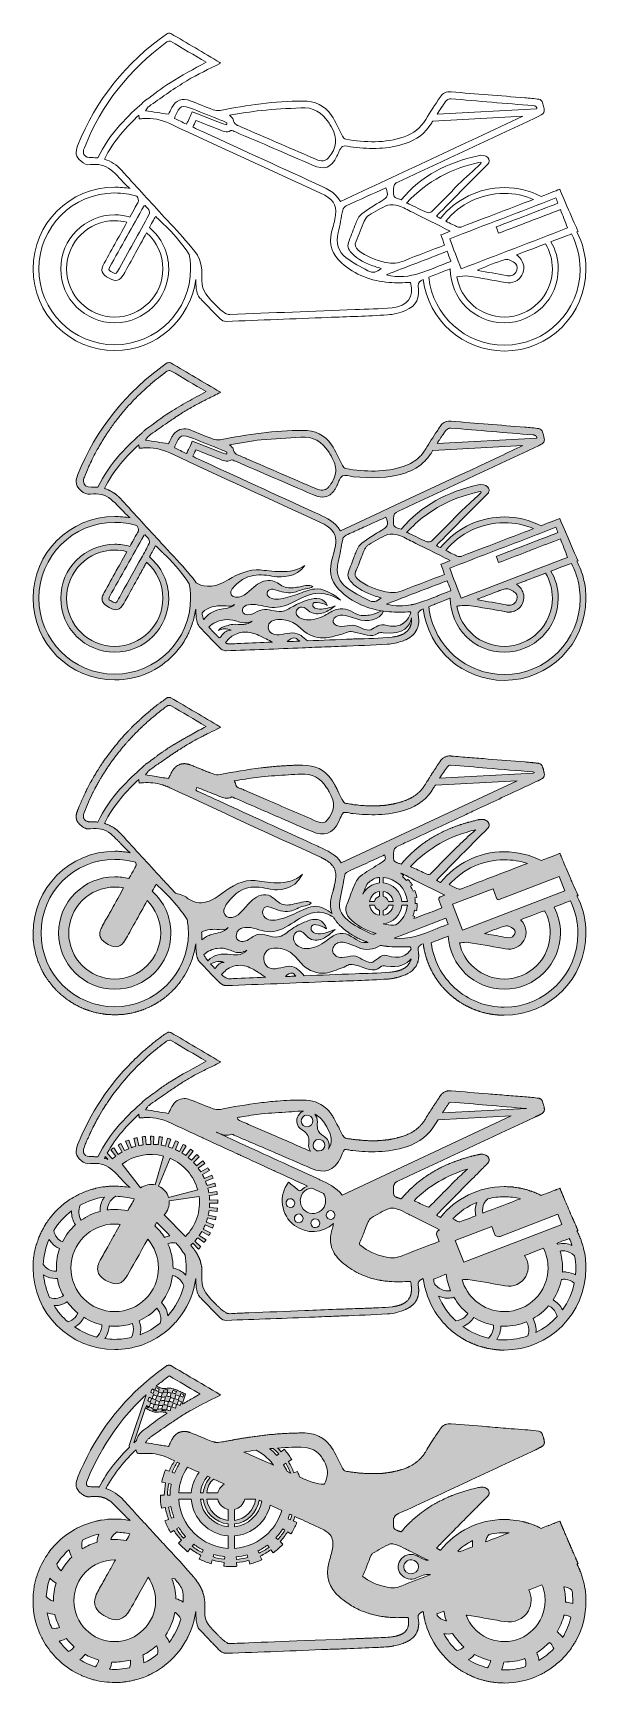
# Model space of a CAD drawing. Header units: millimetres. Extents: x 163 to 543, y -1156 to -26.
import ezdxf

# ---------------------------------------------------------------- set-up
doc = ezdxf.new("R2010")
doc.units = ezdxf.units.MM
doc.header["$MEASUREMENT"] = 0
for name, color, linetype in [('Layer 1', 7, 'Continuous'), ('Layer 2', 7, 'Continuous'), ('Layer 3', 7, 'Continuous'), ('Layer 4', 7, 'Continuous'), ('Layer 5', 7, 'Continuous')]:
    doc.layers.add(name, color=color, linetype=linetype)

msp = doc.modelspace()

# ---------------------------------------------------------------- hatches: boundary and pattern name
at = {"layer": 'Layer 1'}
h = msp.add_hatch(color=1, dxfattribs=at)
h.dxf.hatch_style = 2
edge = h.paths.add_edge_path()
edge.add_spline(control_points=[(542.5, -1100.1), (542.5, -1097.2), (542.3, -1094.3), (541.9, -1091.5), (541.8, -1091), (541.7, -1090.6), (541.6, -1090.1), (541.6, -1089.9), (541.6, -1089.8), (541.5, -1089.6), (541.5, -1089.3), (541.4, -1088.9), (541.3, -1088.5), (541.3, -1088.4), (541.3, -1088.2), (541.2, -1088.1), (541.1, -1087.6), (541, -1087.2), (540.9, -1086.7), (540.6, -1085.5), (540.3, -1084.4), (540, -1083.3), (540, -1083.3), (540, -1083.3), (540, -1083.3), (539.8, -1082.8), (539.7, -1082.3), (539.5, -1081.9), (539.5, -1081.9), (539.5, -1081.9), (539.5, -1081.9), (539.3, -1081.4), (539.1, -1080.8), (538.9, -1080.3), (538.8, -1079.9), (538.6, -1079.5), (538.4, -1079.1), (538.4, -1078.9), (538.3, -1078.7), (538.2, -1078.5), (538.1, -1078.3), (538.1, -1078.2), (538, -1078), (537.6, -1077.2), (537.2, -1076.3), (536.8, -1075.5), (536.7, -1075.1), (536.5, -1074.8), (536.3, -1074.4), (536.4, -1074.3), (536.4, -1074.3), (536.5, -1074.3), (536.6, -1074.3), (536.6, -1074.3), (536.6, -1074.2), (536.6, -1074.2), (536.6, -1074.2), (536.7, -1074.2), (536.7, -1074.2), (536.7, -1074.2), (536.7, -1074.2), (536.7, -1074.2), (536.8, -1074.2), (536.8, -1074.2), (536.9, -1074.2), (536.9, -1074.1), (536.9, -1074.1), (536.9, -1074.1), (537, -1074.1), (537, -1074.1), (537, -1074.1), (537, -1074.1), (537.1, -1074.1), (537.1, -1074.1), (537.1, -1074.1), (537.1, -1074.1), (537.1, -1074.1), (537.1, -1074.1), (537.1, -1074.1), (537.1, -1074.1), (537.1, -1074.1), (537.1, -1074.1), (537.1, -1074), (537, -1074), (537, -1074), (537, -1074), (537, -1074), (537, -1074), (537, -1073.9), (537, -1073.9), (537, -1073.9), (537, -1073.9), (537, -1073.9), (537, -1073.9), (536.9, -1073.8), (536.9, -1073.8), (536.9, -1073.7), (536.9, -1073.7), (536.9, -1073.7), (536.9, -1073.7), (536.8, -1073.6), (536.8, -1073.5), (536.8, -1073.4), (536.8, -1073.4), (536.8, -1073.4), (536.8, -1073.4), (536.7, -1073.2), (536.6, -1073), (536.5, -1072.8), (536.4, -1072.6), (536.3, -1072.4), (536.2, -1072.2), (536.2, -1072.1), (536.1, -1071.9), (536, -1071.8), (536, -1071.7), (536, -1071.7), (536, -1071.7), (536, -1071.7), (536, -1071.7), (536, -1071.7), (535.9, -1071.5), (535.8, -1071.3), (535.8, -1071.2), (535.7, -1071), (535.6, -1070.9), (535.6, -1070.7), (535.6, -1070.7), (535.6, -1070.7), (535.5, -1070.7), (535.5, -1070.5), (535.4, -1070.4), (535.3, -1070.2), (535.3, -1070.1), (535.3, -1070.1), (535.3, -1070.1), (535.1, -1069.8), (535, -1069.5), (534.9, -1069.2), (534.9, -1069.1), (534.9, -1069.1), (534.9, -1069.1), (534.7, -1068.9), (534.6, -1068.6), (534.5, -1068.3), (534.5, -1068.3), (534.5, -1068.2), (534.5, -1068.2), (534.4, -1068.2), (534.4, -1068.2), (534.4, -1068.2), (534.3, -1068), (534.3, -1067.8), (534.2, -1067.6), (534.2, -1067.6), (534.2, -1067.6), (534.2, -1067.6), (534, -1067.2), (533.8, -1066.7), (533.6, -1066.3), (533.6, -1066.2), (533.6, -1066.2), (533.5, -1066.1), (533.5, -1066), (533.4, -1065.9), (533.4, -1065.8), (533.4, -1065.8), (533.4, -1065.8), (533.4, -1065.8), (533.3, -1065.7), (533.3, -1065.6), (533.2, -1065.5), (533.2, -1065.4), (533.2, -1065.4), (533.2, -1065.4), (533.2, -1065.3), (533.1, -1065.2), (533.1, -1065.1), (533.1, -1065), (533, -1064.9), (533, -1064.8), (533, -1064.8), (533, -1064.8), (533, -1064.8), (532.8, -1064.4), (532.6, -1064), (532.5, -1063.6), (532.4, -1063.5), (532.4, -1063.4), (532.3, -1063.3), (532.3, -1063.3), (532.3, -1063.2), (532.3, -1063.2), (532.2, -1063), (532.1, -1062.9), (532, -1062.7), (532, -1062.7), (532, -1062.7), (532, -1062.6), (532, -1062.5), (531.9, -1062.4), (531.9, -1062.3), (531.8, -1062.2), (531.8, -1062.1), (531.8, -1062), (531.7, -1061.9), (531.7, -1061.8), (531.6, -1061.8), (531.6, -1061.7), (531.6, -1061.6), (531.5, -1061.5), (531.5, -1061.4), (531.4, -1061.2), (531.4, -1061.1), (531.3, -1060.9), (531.2, -1060.8), (531.1, -1060.6), (531.1, -1060.6), (531.1, -1060.5), (531.1, -1060.5), (530.9, -1060.1), (530.7, -1059.6), (530.5, -1059.2), (530.5, -1059.1), (530.4, -1059), (530.4, -1058.9), (530.3, -1058.8), (530.3, -1058.6), (530.2, -1058.5), (530.2, -1058.4), (530.2, -1058.4), (530.2, -1058.4), (530.2, -1058.4), (530.2, -1058.4), (530.2, -1058.4), (530.1, -1058.2), (530, -1058), (529.9, -1057.8), (529.9, -1057.7), (529.9, -1057.7), (529.9, -1057.7), (529.9, -1057.6), (529.8, -1057.6), (529.8, -1057.6), (529.8, -1057.4), (529.7, -1057.3), (529.6, -1057.1), (529.6, -1057.1), (529.6, -1057), (529.6, -1057), (529.3, -1056.3), (529, -1055.6), (528.7, -1054.9), (528.7, -1054.9), (528.7, -1054.8), (528.6, -1054.7), (528.6, -1054.6), (528.5, -1054.4), (528.4, -1054.2), (528.4, -1054.2), (528.4, -1054.2), (528.4, -1054.1), (528.3, -1053.9), (528.2, -1053.8), (528.1, -1053.6), (528.1, -1053.5), (528.1, -1053.5), (528.1, -1053.5), (527.9, -1053.2), (527.8, -1052.8), (527.7, -1052.5), (527.7, -1052.5), (527.7, -1052.5), (527.7, -1052.5), (527.5, -1052.2), (527.4, -1051.9), (527.3, -1051.6), (527.3, -1051.6), (527.3, -1051.6), (527.3, -1051.5), (527.2, -1051.5), (527.2, -1051.5), (527.2, -1051.4), (527.2, -1051.3), (527.1, -1051.2), (527.1, -1051), (527, -1051), (527, -1050.9), (527, -1050.9), (527, -1050.9), (527, -1050.8), (527, -1050.8), (526.9, -1050.7), (526.8, -1050.5), (526.8, -1050.4), (526.8, -1050.4), (526.8, -1050.4), (526.8, -1050.4), (526.7, -1050.3), (526.7, -1050.2), (526.7, -1050.2), (526.6, -1050.1), (526.6, -1049.9), (526.5, -1049.8), (526.5, -1049.8), (526.5, -1049.8), (526.5, -1049.8), (526.5, -1049.7), (526.5, -1049.7), (526.5, -1049.6), (526.4, -1049.5), (526.3, -1049.3), (526.2, -1049.1), (526.2, -1048.9), (526.1, -1048.8), (526, -1048.6), (526, -1048.5), (526, -1048.5), (525.9, -1048.4), (525.9, -1048.3), (525.9, -1048.2), (525.8, -1048.1), (525.8, -1048), (525.8, -1047.9), (525.7, -1047.9), (525.7, -1047.8), (525.6, -1047.7), (525.6, -1047.5), (525.6, -1047.5), (525.6, -1047.5), (525.6, -1047.4), (525.5, -1047.4), (525.5, -1047.4), (525.5, -1047.4), (525.4, -1047.1), (525.3, -1046.7), (525.2, -1046.5), (525.1, -1046.4), (525.1, -1046.4), (525.1, -1046.4), (525.1, -1046.2), (525, -1046.1), (525, -1046), (525, -1046), (525, -1046), (525, -1046), (525, -1046), (525, -1045.9), (524.9, -1045.9), (524.9, -1045.8), (524.9, -1045.7), (524.8, -1045.6), (524.8, -1045.6), (524.8, -1045.5), (524.8, -1045.5), (524.7, -1045.4), (524.7, -1045.3), (524.6, -1045.1), (524.6, -1045.1), (524.6, -1045.1), (524.6, -1045.1), (524.6, -1045.1), (524.6, -1045.1), (524.6, -1045.1), (524.6, -1045.2), (524.6, -1045.2), (524.5, -1045.2), (524.5, -1045.2), (524.5, -1045.2), (524.5, -1045.2), (524.2, -1045.3), (523.8, -1045.5), (523.1, -1045.7), (522.5, -1046), (521.7, -1046.3), (520.9, -1046.6), (520.7, -1046.7), (520.5, -1046.7), (520.3, -1046.8), (519.8, -1047), (519.3, -1047.2), (518.7, -1047.4), (518.7, -1047.4), (518.6, -1047.5), (518.6, -1047.5), (518, -1047.7), (517.3, -1048), (516.6, -1048.2), (516.6, -1048.2), (516.6, -1048.2), (516.5, -1048.3), (515.1, -1048.8), (513.5, -1049.4), (511.8, -1050.1), (511.2, -1049.8), (510.6, -1049.5), (510.1, -1049.2), (509.7, -1049.1), (509.3, -1048.9), (508.9, -1048.7), (508.9, -1048.7), (508.9, -1048.7), (508.9, -1048.7), (508.4, -1048.5), (507.8, -1048.3), (507.3, -1048.1), (507.3, -1048.1), (507.3, -1048.1), (507.3, -1048.1), (507.3, -1048), (507.3, -1048), (507.3, -1048), (506, -1047.5), (504.8, -1047.1), (503.5, -1046.7), (503.5, -1046.7), (503.4, -1046.7), (503.4, -1046.7), (503.4, -1046.7), (503.4, -1046.7), (503.4, -1046.7), (502.9, -1046.5), (502.3, -1046.3), (501.8, -1046.2), (501.7, -1046.2), (501.7, -1046.2), (501.7, -1046.2), (501.7, -1046.2), (501.7, -1046.2), (501.7, -1046.2), (501.2, -1046), (500.8, -1045.9), (500.3, -1045.8), (500.2, -1045.7), (500.1, -1045.7), (500, -1045.7), (500, -1045.7), (500, -1045.7), (500, -1045.7), (499.7, -1045.6), (499.3, -1045.5), (499, -1045.5), (499, -1045.5), (499, -1045.5), (499, -1045.5), (498.9, -1045.4), (498.8, -1045.4), (498.7, -1045.4), (496, -1044.8), (493.3, -1044.4), (490.5, -1044.2), (490.5, -1044.2), (490.4, -1044.2), (490.4, -1044.2), (490.4, -1044.2), (490.4, -1044.2), (490.4, -1044.2), (489.6, -1044.1), (488.7, -1044.1), (487.9, -1044.1), (487.4, -1044.1), (487, -1044), (486.5, -1044), (486.5, -1044), (486.5, -1044), (486.5, -1044), (468.8, -1044), (453.1, -1052.3), (442.8, -1065.1), (442.8, -1065.1), (442.7, -1065.1), (442.7, -1065.1), (442.5, -1065), (442.4, -1064.9), (442.2, -1064.8), (442.2, -1064.8), (442.2, -1064.8), (442.2, -1064.8), (442, -1064.7), (441.9, -1064.6), (441.7, -1064.5), (441.7, -1064.5), (441.7, -1064.5), (441.7, -1064.5), (441.5, -1064.4), (441.4, -1064.4), (441.2, -1064.3), (441.2, -1064.3), (441.2, -1064.3), (441.2, -1064.3), (441.1, -1064.2), (440.9, -1064.1), (440.8, -1064.1), (440.7, -1064), (440.7, -1064), (440.6, -1064), (440.6, -1063.9), (440.6, -1063.9), (440.5, -1063.9), (440.4, -1063.9), (440.3, -1063.8), (440.2, -1063.8), (440.2, -1063.7), (440.2, -1063.7), (440.2, -1063.7), (440.2, -1063.7), (440.1, -1063.7), (440.1, -1063.7), (440.1, -1063.7), (440.1, -1063.7), (440.1, -1063.7), (440.1, -1063.7), (440.1, -1063.7), (440.1, -1063.7), (440.1, -1063.6), (440.2, -1063.5), (440.4, -1063.3), (440.4, -1063.2), (440.5, -1063.1), (440.6, -1063.1), (440.6, -1063), (440.7, -1062.9), (440.8, -1062.8), (440.8, -1062.8), (440.8, -1062.8), (440.8, -1062.8), (440.8, -1062.8), (440.9, -1062.8), (440.9, -1062.8), (440.9, -1062.7), (441, -1062.6), (441.1, -1062.5), (441.1, -1062.5), (441.1, -1062.5), (441.2, -1062.4), (441.2, -1062.4), (441.3, -1062.3), (441.4, -1062.2), (441.4, -1062.2), (441.5, -1062.1), (441.5, -1062.1), (441.6, -1062), (441.7, -1061.9), (441.8, -1061.7), (441.8, -1061.7), (441.9, -1061.7), (441.9, -1061.7), (442, -1061.5), (442.2, -1061.4), (442.3, -1061.2), (442.3, -1061.2), (442.4, -1061.2), (442.4, -1061.1), (442.4, -1061.1), (442.5, -1061.1), (442.5, -1061.1), (442.6, -1060.9), (442.8, -1060.8), (443, -1060.6), (443, -1060.6), (443, -1060.5), (443, -1060.5), (443, -1060.5), (443, -1060.5), (443, -1060.5), (443.2, -1060.3), (443.4, -1060.1), (443.6, -1060), (443.6, -1059.9), (443.7, -1059.9), (443.7, -1059.8), (443.9, -1059.6), (444.1, -1059.4), (444.3, -1059.2), (444.5, -1059), (444.7, -1058.8), (444.8, -1058.7), (445, -1058.5), (445.2, -1058.3), (445.4, -1058.1), (445.4, -1058.1), (445.4, -1058.1), (445.4, -1058.1), (445.6, -1057.9), (445.8, -1057.7), (445.9, -1057.5), (446, -1057.5), (446, -1057.5), (446, -1057.4), (446.2, -1057.3), (446.4, -1057.1), (446.6, -1056.9), (446.6, -1056.9), (446.6, -1056.9), (446.6, -1056.9), (446.7, -1056.8), (446.8, -1056.7), (446.8, -1056.6), (447.1, -1056.4), (447.3, -1056.1), (447.6, -1055.9), (447.9, -1055.6), (448.1, -1055.3), (448.4, -1055), (448.5, -1055), (448.5, -1054.9), (448.5, -1054.9), (448.8, -1054.6), (449.1, -1054.3), (449.4, -1054), (449.8, -1053.6), (450.3, -1053.2), (450.7, -1052.7), (450.7, -1052.7), (450.8, -1052.6), (450.8, -1052.6), (451.2, -1052.2), (451.6, -1051.8), (451.9, -1051.5), (452, -1051.4), (452.2, -1051.2), (452.3, -1051.1), (453.1, -1050.3), (454, -1049.4), (454.9, -1048.5), (455, -1048.3), (455.1, -1048.2), (455.3, -1048.1), (455.4, -1048), (455.6, -1047.8), (455.7, -1047.7), (457.1, -1046.2), (458.6, -1044.8), (460, -1043.3), (460.3, -1043.1), (460.5, -1042.8), (460.7, -1042.6), (461, -1042.3), (461.3, -1042), (461.6, -1041.7), (462, -1041.3), (462.4, -1040.9), (462.8, -1040.5), (462.9, -1040.4), (463, -1040.3), (463, -1040.3), (463.7, -1039.6), (464.3, -1039), (464.9, -1038.4), (465.8, -1037.5), (466.7, -1036.6), (467.6, -1035.7), (468.3, -1035), (469.1, -1034.2), (469.8, -1033.5), (470, -1033.3), (470.1, -1033.2), (470.3, -1033), (470.5, -1032.8), (470.7, -1032.6), (470.8, -1032.5), (470.9, -1032.4), (471, -1032.3), (471.1, -1032.2), (471.2, -1032.1), (471.4, -1031.9), (471.5, -1031.7), (471.7, -1031.5), (471.9, -1031.4), (472.1, -1031.2), (472.1, -1031.2), (472.1, -1031.2), (472.1, -1031.2), (472.2, -1031.1), (472.2, -1031.1), (472.3, -1031), (472.4, -1030.9), (472.5, -1030.8), (472.6, -1030.7), (472.9, -1030.4), (473.1, -1030.2), (473.3, -1029.9), (473.4, -1029.9), (473.5, -1029.8), (473.5, -1029.7), (473.8, -1029.5), (474, -1029.3), (474.2, -1029.1), (474.2, -1029.1), (474.2, -1029), (474.2, -1029), (474.2, -1029), (474.3, -1029), (474.3, -1029), (474.5, -1028.8), (474.7, -1028.6), (474.8, -1028.4), (474.9, -1028.4), (475, -1028.3), (475, -1028.2), (475.1, -1028.2), (475.1, -1028.2), (475.1, -1028.1), (475.2, -1028.1), (475.2, -1028.1), (475.2, -1028.1), (475.2, -1028), (475.2, -1028), (475.2, -1028), (475.3, -1028), (475.3, -1027.9), (475.4, -1027.8), (475.4, -1027.8), (475.5, -1027.7), (475.5, -1027.6), (475.6, -1027.5), (475.7, -1027.4), (475.7, -1027.3), (475.8, -1027.2), (475.9, -1027), (475.9, -1026.8), (476, -1026.7), (476, -1026.5), (476, -1026.4), (476, -1026.4), (476, -1026.4), (476.1, -1026.4), (476.1, -1026.2), (476.1, -1026.1), (476.1, -1026), (476.1, -1026), (476.1, -1026), (476.1, -1026), (476.1, -1026), (476.1, -1026), (476.1, -1026), (476.1, -1025.9), (476.1, -1025.8), (476.1, -1025.8), (476.1, -1025.7), (476.1, -1025.6), (476.1, -1025.5), (476.1, -1025.3), (476.1, -1025.1), (476, -1024.9), (476, -1024.8), (475.9, -1024.7), (475.9, -1024.6), (475.8, -1024.2), (475.5, -1023.8), (475.2, -1023.5), (475.1, -1023.4), (475, -1023.3), (474.9, -1023.2), (474.8, -1023.1), (474.7, -1023), (474.6, -1023), (474.5, -1022.9), (474.5, -1022.9), (474.4, -1022.8), (474.4, -1022.8), (474.3, -1022.8), (474.3, -1022.7), (474.2, -1022.7), (474.2, -1022.7), (474.1, -1022.6), (474, -1022.6), (474, -1022.6), (473.9, -1022.5), (473.9, -1022.5), (473.8, -1022.5), (473.8, -1022.4), (473.7, -1022.4), (473.7, -1022.4), (473.6, -1022.4), (473.5, -1022.3), (473.5, -1022.3), (473.4, -1022.3), (473.4, -1022.3), (473.3, -1022.3), (473.3, -1022.2), (473.2, -1022.2), (473.1, -1022.2), (473.1, -1022.2), (473, -1022.1), (473, -1022.1), (472.9, -1022.1), (472.5, -1022), (472, -1021.9), (471.5, -1021.9), (471.5, -1021.9), (471.5, -1021.9), (471.5, -1021.9), (471.3, -1021.9), (471.2, -1021.9), (471, -1021.9), (471, -1021.9), (471, -1021.9), (471, -1021.9), (471, -1021.9), (471, -1021.9), (471, -1021.9), (470.5, -1021.9), (469.9, -1021.9), (469.3, -1022), (469.3, -1022), (469.3, -1022), (469.3, -1022), (469.3, -1022), (469.3, -1022), (469.3, -1022), (469, -1022.1), (468.7, -1022.1), (468.5, -1022.2), (468.5, -1022.2), (468.5, -1022.2), (468.5, -1022.2), (468.5, -1022.2), (468.5, -1022.2), (468.5, -1022.2), (468.5, -1022.2), (468.5, -1022.2), (468.5, -1022.2), (462.4, -1023.6), (456.6, -1025.3), (451, -1027.5), (450.8, -1027.6), (450.5, -1027.7), (450.3, -1027.8), (450, -1027.9), (449.8, -1028), (449.5, -1028.1), (449.2, -1028.2), (448.9, -1028.3), (448.6, -1028.5), (448.4, -1028.6), (448.2, -1028.6), (448, -1028.7), (447.5, -1029), (446.9, -1029.2), (446.4, -1029.4), (445, -1030.1), (443.6, -1030.8), (442.1, -1031.5), (442.1, -1031.5), (442, -1031.6), (441.9, -1031.6), (441.5, -1031.8), (441.1, -1032), (440.7, -1032.2), (440.6, -1032.3), (440.5, -1032.4), (440.3, -1032.5), (440, -1032.7), (439.6, -1032.9), (439.2, -1033.1), (439.1, -1033.1), (439, -1033.2), (438.9, -1033.3), (437.7, -1033.9), (436.6, -1034.6), (435.5, -1035.3), (435.4, -1035.3), (435.3, -1035.4), (435.3, -1035.5), (435.3, -1035.5), (435.3, -1035.5), (435.3, -1035.5), (434.8, -1035.7), (434.4, -1036), (434, -1036.3), (434, -1036.3), (434, -1036.3), (434, -1036.3), (433.8, -1036.4), (433.6, -1036.5), (433.4, -1036.7), (433.4, -1036.7), (433.4, -1036.7), (433.4, -1036.7), (429.9, -1039), (426.6, -1041.7), (423.4, -1044.6), (423.2, -1044.8), (423, -1044.9), (422.9, -1045.1), (422.9, -1045.1), (422.9, -1045.1), (422.9, -1045.1), (420.5, -1047.4), (418.1, -1049.8), (415.9, -1052.5), (415.9, -1052.4), (415.8, -1052.4), (415.7, -1052.4), (415.6, -1052.4), (415.5, -1052.3), (415.4, -1052.3), (415.3, -1052.3), (415.2, -1052.3), (415.2, -1052.2), (415.1, -1052.2), (414.9, -1052.2), (414.8, -1052.1), (414.8, -1052.1), (414.7, -1052.1), (414.6, -1052.1), (414.5, -1052), (414.4, -1052), (414.3, -1052), (414.3, -1051.9), (414.2, -1051.9), (414.1, -1051.9), (414, -1051.9), (413.8, -1051.8), (413.7, -1051.8), (413.6, -1051.7), (413.6, -1051.7), (413.5, -1051.7), (413.4, -1051.7), (413.3, -1051.6), (413.2, -1051.6), (413.2, -1051.6), (413.2, -1051.6), (413.2, -1051.6), (413.1, -1051.5), (413, -1051.5), (413, -1051.5), (412.9, -1051.5), (412.8, -1051.4), (412.7, -1051.4), (412.7, -1051.4), (412.7, -1051.4), (412.7, -1051.4), (412.3, -1051.2), (412, -1051.1), (411.7, -1050.9), (411.6, -1050.8), (411.6, -1050.7), (411.5, -1050.7), (411.5, -1050.7), (411.5, -1050.6), (411.4, -1050.6), (411.4, -1050.6), (411.3, -1050.5), (411.2, -1050.4), (411.1, -1050.3), (411.1, -1050.2), (411, -1050.1), (411, -1050.1), (411, -1050.1), (411, -1050.1), (411, -1050), (410.9, -1050), (410.9, -1049.9), (410.9, -1049.9), (410.9, -1049.9), (410.9, -1049.8), (410.9, -1049.8), (410.8, -1049.8), (410.8, -1049.7), (410.8, -1049.7), (410.8, -1049.7), (410.8, -1049.7), (410.8, -1049.7), (410.8, -1049.6), (410.8, -1049.6), (410.8, -1049.6), (410.8, -1049.5), (410.7, -1049.5), (410.7, -1049.5), (410.7, -1049.4), (410.7, -1049.4), (410.7, -1049.3), (410.7, -1049.3), (410.7, -1049.3), (410.7, -1049.2), (410.7, -1049.2), (410.7, -1049.2), (410.7, -1049.1), (410.7, -1049.1), (410.6, -1049), (410.6, -1049), (410.6, -1048.9), (410.6, -1048.9), (410.6, -1048.8), (410.6, -1048.8), (410.6, -1048.7), (410.6, -1048.7), (410.6, -1048.7), (410.6, -1048.6), (410.6, -1048.6), (410.6, -1048.5), (410.6, -1048.5), (410.6, -1048.5), (410.6, -1048.5), (410.6, -1048.5), (410.6, -1048.4), (410.6, -1048.4), (410.6, -1048.3), (410.6, -1048.3), (410.6, -1048.2), (410.6, -1048.2), (410.6, -1048.1), (410.6, -1048.1), (410.6, -1048), (410.5, -1048), (410.5, -1047.9), (410.5, -1047.8), (410.5, -1047.8), (410.5, -1047.7), (410.5, -1047.7), (410.5, -1047.6), (410.5, -1047.5), (410.5, -1047.5), (410.5, -1047.4), (410.5, -1047.4), (410.5, -1047.3), (410.5, -1047.2), (410.5, -1047.2), (410.5, -1047.1), (410.5, -1047), (410.5, -1047), (410.5, -1046.9), (410.5, -1046.8), (410.5, -1046.8), (410.5, -1046.7), (410.5, -1046.6), (410.5, -1046.6), (410.5, -1046.5), (410.5, -1046.5), (410.5, -1046.4), (410.5, -1046.3), (410.5, -1046.3), (410.5, -1046.2), (410.5, -1046.2), (410.5, -1046.2), (410.5, -1046.1), (410.5, -1046.1), (410.5, -1045.8), (410.5, -1045.5), (410.5, -1045.1), (410.5, -1045.1), (410.5, -1045.1), (410.5, -1045.1), (410.5, -1045.1), (410.5, -1045.1), (410.5, -1045.1), (410.5, -1045), (410.5, -1044.8), (410.5, -1044.7), (410.5, -1044.6), (410.5, -1044.6), (410.6, -1044.5), (410.6, -1044.5), (410.6, -1044.5), (410.6, -1044.4), (410.6, -1044.4), (410.6, -1044.3), (410.6, -1044.2), (410.6, -1044.2), (410.6, -1044.1), (410.6, -1044.1), (410.6, -1044), (410.6, -1043.8), (410.6, -1043.7), (410.6, -1043.7), (410.6, -1043.7), (410.6, -1043.7), (410.7, -1043.6), (410.7, -1043.4), (410.7, -1043.3), (410.9, -1042.8), (411.1, -1042.3), (411.4, -1041.9), (411.4, -1041.8), (411.5, -1041.7), (411.6, -1041.7), (411.7, -1041.5), (411.8, -1041.4), (412, -1041.3), (412, -1041.3), (412, -1041.2), (412, -1041.2), (412.2, -1041.1), (412.3, -1041), (412.5, -1040.9), (412.5, -1040.9), (412.5, -1040.9), (412.6, -1040.8), (412.6, -1040.8), (412.6, -1040.8), (412.6, -1040.8), (412.7, -1040.7), (412.8, -1040.7), (413, -1040.6), (413.1, -1040.5), (413.2, -1040.4), (413.4, -1040.3), (413.5, -1040.3), (413.6, -1040.2), (413.8, -1040.1), (413.9, -1040.1), (413.9, -1040.1), (414, -1040), (429.7, -1032.8), (445.3, -1025.5), (461, -1018.2), (476.6, -1010.8), (492.3, -1003.5), (508, -996.2), (508, -996.2), (508, -996.2), (508.1, -996.2), (508.2, -996.1), (508.3, -996), (508.5, -996), (508.5, -996), (508.5, -996), (508.5, -996), (508.7, -995.9), (509, -995.8), (509.2, -995.6), (509.2, -995.6), (509.2, -995.6), (509.2, -995.6), (509.3, -995.6), (509.5, -995.5), (509.7, -995.4), (509.7, -995.4), (509.7, -995.4), (509.7, -995.4), (509.9, -995.3), (510, -995.2), (510.2, -995.2), (510.2, -995.2), (510.3, -995.1), (510.3, -995.1), (510.3, -995.1), (510.3, -995.1), (510.3, -995.1), (510.5, -995), (510.7, -994.9), (510.8, -994.8), (510.8, -994.8), (510.8, -994.8), (510.8, -994.8), (510.9, -994.8), (511, -994.8), (511.1, -994.7), (511.1, -994.7), (511.1, -994.7), (511.1, -994.7), (511.1, -994.7), (511.1, -994.7), (511.1, -994.7), (511.2, -994.6), (511.4, -994.6), (511.5, -994.5), (511.5, -994.5), (511.5, -994.5), (511.5, -994.5), (511.5, -994.5), (511.6, -994.4), (511.6, -994.4), (511.6, -994.4), (511.6, -994.4), (511.6, -994.4), (511.7, -994.4), (511.8, -994.3), (511.9, -994.3), (511.9, -994.3), (511.9, -994.3), (511.9, -994.3), (511.9, -994.2), (512, -994.2), (512, -994.2), (512.1, -994.1), (512.2, -994.1), (512.3, -994), (512.3, -994), (512.3, -994), (512.3, -994), (512.3, -994), (512.3, -994), (512.3, -994), (512.4, -993.9), (512.5, -993.8), (512.6, -993.8), (512.7, -993.7), (512.7, -993.7), (512.7, -993.7), (512.7, -993.7), (512.7, -993.7), (512.7, -993.7), (512.8, -993.7), (512.9, -993.6), (512.9, -993.5), (512.9, -993.5), (512.9, -993.5), (512.9, -993.5), (512.9, -993.5), (513, -993.5), (513, -993.5), (513, -993.5), (513, -993.5), (513, -993.5), (513.1, -993.4), (513.1, -993.3), (513.2, -993.2), (513.2, -993.2), (513.2, -993.2), (513.2, -993.2), (513.2, -993.2), (513.3, -993.2), (513.3, -993.2), (513.3, -993.2), (513.3, -993.2), (513.3, -993.2), (513.3, -993.1), (513.4, -993.1), (513.4, -993), (513.4, -993), (513.4, -993), (513.4, -993), (513.4, -993), (513.5, -992.9), (513.5, -992.9), (513.5, -992.9), (513.5, -992.9), (513.5, -992.9), (513.5, -992.9), (513.6, -992.8), (513.6, -992.8), (513.6, -992.8), (513.6, -992.8), (513.6, -992.8), (513.6, -992.7), (513.6, -992.7), (513.6, -992.7), (513.6, -992.7), (513.6, -992.7), (513.6, -992.7), (513.7, -992.6), (513.7, -992.5), (513.7, -992.5), (513.7, -992.5), (513.7, -992.5), (513.7, -992.5), (513.7, -992.4), (513.8, -992.4), (513.8, -992.4), (513.8, -992.4), (513.8, -992.4), (513.8, -992.4), (513.8, -992.3), (513.8, -992.2), (513.9, -992.1), (513.9, -992.1), (513.9, -992.1), (513.9, -992.1), (513.9, -992.1), (513.9, -992.1), (513.9, -992.1), (513.9, -992), (513.9, -991.9), (513.9, -991.8), (513.9, -991.8), (513.9, -991.8), (513.9, -991.8), (513.9, -991.8), (513.9, -991.8), (513.9, -991.7), (513.9, -991.7), (513.9, -991.7), (513.9, -991.7), (514, -991.6), (514, -991.6), (514, -991.5), (514, -991.5), (514, -991.5), (514, -991.5), (514, -991.4), (514, -991.4), (514, -991.3), (514, -991.3), (514, -991.3), (514, -991.3), (514, -991.3), (514, -991.2), (514, -991.1), (514, -991.1), (514, -991.1), (514, -991.1), (514, -991.1), (514, -991.1), (514, -991.1), (514, -991), (514, -990.9), (514, -990.7), (514, -990.7), (514, -990.7), (514, -990.7), (514, -990.7), (514, -990.7), (513.9, -990.7), (513.9, -990.5), (513.9, -990.4), (513.9, -990.3), (513.9, -990.3), (513.9, -990.3), (513.9, -990.3), (513.9, -990.3), (513.9, -990.2), (513.9, -990.2), (513.9, -990.2), (513.9, -990.2), (513.9, -990.2), (513.9, -990), (513.8, -989.9), (513.8, -989.8), (513.8, -989.8), (513.8, -989.8), (513.8, -989.7), (513.8, -989.7), (513.8, -989.7), (513.8, -989.7), (513.8, -989.6), (513.8, -989.5), (513.7, -989.3), (513.7, -989.1), (513.6, -988.9), (513.6, -988.6), (513.6, -988.6), (513.6, -988.6), (513.6, -988.6), (513.5, -988.5), (513.5, -988.4), (513.5, -988.3), (513.3, -987.7), (513.1, -986.9), (512.8, -986), (512.8, -985.9), (512.7, -985.7), (512.6, -985.6), (512.6, -985.5), (512.5, -985.4), (512.5, -985.3), (512.5, -985.2), (512.4, -985.1), (512.4, -985.1), (512.3, -985), (512.3, -985), (512.3, -984.9), (511.7, -984.1), (510.9, -983.6), (510.3, -983.5), (507.7, -983.1), (505.2, -982.9), (502.6, -982.7), (501.9, -982.6), (501.2, -982.6), (500.5, -982.5), (497.5, -982.3), (494.4, -982), (491.3, -981.8), (486.4, -981.4), (481.4, -981), (476.5, -980.6), (476.1, -980.6), (475.7, -980.5), (475.4, -980.5), (475.1, -980.5), (474.8, -980.5), (474.4, -980.4), (466.4, -979.8), (458.3, -979.1), (450.2, -978.4), (450, -978.4), (449.8, -978.4), (449.6, -978.4), (449.4, -978.4), (449.2, -978.4), (449, -978.4), (449, -978.4), (449, -978.4), (449, -978.4), (448.3, -978.4), (447.8, -978.5), (447.2, -978.6), (447.2, -978.6), (447.2, -978.6), (447.2, -978.6), (447.1, -978.6), (446.9, -978.7), (446.8, -978.7), (446.5, -978.8), (446.2, -978.9), (446, -979), (445.9, -979), (445.9, -979.1), (445.8, -979.1), (445.8, -979.1), (445.8, -979.1), (445.8, -979.1), (444.5, -979.7), (443.4, -980.7), (442.5, -982.1), (442.5, -982.2), (442.4, -982.2), (442.4, -982.2), (442, -982.9), (441.6, -983.5), (441.2, -984.1), (440.4, -985.3), (439.6, -986.5), (438.9, -987.6), (436.7, -990.8), (434.6, -994), (432.7, -997.4), (432.7, -997.4), (432.7, -997.4), (432.7, -997.4), (432.7, -997.4), (432.7, -997.4), (432.7, -997.4), (432.7, -997.4), (432.7, -997.4), (432.7, -997.4), (432.5, -997.7), (432.3, -998), (432.1, -998.3), (432, -998.4), (432, -998.5), (431.9, -998.6), (431.8, -998.8), (431.6, -999.1), (431.5, -999.3), (431.4, -999.4), (431.3, -999.5), (431.3, -999.6), (431.1, -999.8), (431, -1000), (430.8, -1000.2), (430.7, -1000.3), (430.7, -1000.4), (430.6, -1000.4), (430.6, -1000.4), (430.6, -1000.4), (430.6, -1000.4), (430.5, -1000.6), (430.3, -1000.8), (430.1, -1001), (430.1, -1001.1), (430, -1001.2), (429.9, -1001.3), (429.8, -1001.4), (429.8, -1001.4), (429.7, -1001.5), (429.6, -1001.7), (429.5, -1001.8), (429.4, -1001.9), (429.3, -1002), (429.2, -1002.1), (429.2, -1002.1), (429.1, -1002.2), (429, -1002.3), (428.9, -1002.4), (428.4, -1002.9), (427.9, -1003.4), (427.4, -1003.8), (427.4, -1003.8), (427.4, -1003.8), (427.4, -1003.8), (427.3, -1003.9), (427.2, -1004), (427.2, -1004), (427, -1004.2), (426.8, -1004.4), (426.5, -1004.5), (426.5, -1004.6), (426.4, -1004.7), (426.3, -1004.7), (426.2, -1004.8), (426.1, -1004.9), (426, -1004.9), (425.8, -1005.1), (425.6, -1005.2), (425.5, -1005.4), (425.5, -1005.4), (425.4, -1005.4), (425.4, -1005.4), (425.2, -1005.6), (424.9, -1005.8), (424.6, -1006), (424.5, -1006), (424.4, -1006.1), (424.3, -1006.1), (424.1, -1006.3), (423.9, -1006.4), (423.6, -1006.6), (423.5, -1006.6), (423.5, -1006.7), (423.4, -1006.7), (423.4, -1006.7), (423.4, -1006.7), (423.4, -1006.7), (423, -1006.9), (422.7, -1007.1), (422.4, -1007.3), (422, -1007.5), (421.7, -1007.6), (421.4, -1007.8), (421.4, -1007.8), (421.4, -1007.8), (421.4, -1007.8), (421.2, -1007.9), (421.1, -1007.9), (420.9, -1008), (420.7, -1008.1), (420.5, -1008.2), (420.4, -1008.3), (420.3, -1008.3), (420.2, -1008.3), (420.1, -1008.4), (420, -1008.4), (420, -1008.4), (419.9, -1008.4), (419.7, -1008.5), (419.5, -1008.6), (419.3, -1008.7), (419.2, -1008.7), (419.1, -1008.8), (419, -1008.8), (418.7, -1008.9), (418.3, -1009.1), (418, -1009.2), (418, -1009.2), (417.9, -1009.2), (417.9, -1009.2), (417.5, -1009.4), (417, -1009.5), (416.5, -1009.7), (416.5, -1009.7), (416.5, -1009.7), (416.5, -1009.7), (416.4, -1009.7), (416.2, -1009.8), (416.1, -1009.8), (415.8, -1009.9), (415.4, -1010), (415.1, -1010.1), (414.9, -1010.2), (414.8, -1010.2), (414.6, -1010.3), (414.3, -1010.3), (414, -1010.4), (413.6, -1010.5), (413.6, -1010.5), (413.6, -1010.5), (413.6, -1010.5), (413.4, -1010.6), (413.3, -1010.6), (413.2, -1010.6), (412.7, -1010.8), (412.2, -1010.9), (411.8, -1011), (411.4, -1011.1), (411, -1011.2), (410.6, -1011.2), (410.5, -1011.3), (410.3, -1011.3), (410.2, -1011.3), (410.1, -1011.3), (410, -1011.4), (409.8, -1011.4), (409.7, -1011.4), (409.6, -1011.4), (409.4, -1011.5), (409.3, -1011.5), (409.1, -1011.5), (409, -1011.6), (408.8, -1011.6), (408.6, -1011.6), (408.4, -1011.7), (408.4, -1011.7), (408.3, -1011.7), (408.2, -1011.7), (408.1, -1011.7), (407.9, -1011.7), (407.8, -1011.8), (407.5, -1011.8), (407.3, -1011.8), (407, -1011.9), (406.9, -1011.9), (406.7, -1011.9), (406.6, -1011.9), (406.3, -1012), (406.1, -1012), (405.8, -1012), (405.7, -1012.1), (405.5, -1012.1), (405.4, -1012.1), (405.2, -1012.1), (405, -1012.2), (404.8, -1012.2), (404.7, -1012.2), (404.7, -1012.2), (404.6, -1012.2), (404.5, -1012.2), (404.3, -1012.2), (404.2, -1012.2), (404, -1012.3), (403.8, -1012.3), (403.6, -1012.3), (403.4, -1012.3), (403.2, -1012.3), (403, -1012.4), (402.5, -1012.4), (402.1, -1012.4), (401.6, -1012.5), (401.5, -1012.5), (401.4, -1012.5), (401.3, -1012.5), (401.3, -1012.5), (401.2, -1012.5), (401.2, -1012.5), (400.8, -1012.5), (400.5, -1012.5), (400.2, -1012.5), (400, -1012.6), (399.8, -1012.6), (399.6, -1012.6), (399.3, -1012.6), (399, -1012.6), (398.7, -1012.6), (398.5, -1012.6), (398.4, -1012.6), (398.2, -1012.6), (398.2, -1012.6), (398.2, -1012.6), (398.2, -1012.6), (397.7, -1012.6), (397.3, -1012.6), (396.8, -1012.6), (396.8, -1012.6), (396.8, -1012.6), (396.8, -1012.6), (396.8, -1012.6), (396.8, -1012.6), (396.8, -1012.6), (396.3, -1012.6), (395.8, -1012.6), (395.3, -1012.6), (395.3, -1012.6), (395.3, -1012.6), (395.2, -1012.6), (395.1, -1012.6), (395, -1012.6), (394.9, -1012.6), (394.5, -1012.6), (394.2, -1012.6), (393.9, -1012.6), (393.7, -1012.6), (393.5, -1012.6), (393.4, -1012.6), (393, -1012.6), (392.7, -1012.6), (392.4, -1012.5), (392.2, -1012.5), (392.1, -1012.5), (391.9, -1012.5), (390.9, -1012.5), (390, -1012.4), (389, -1012.3), (388.9, -1012.3), (388.7, -1012.3), (388.6, -1012.3), (388.2, -1012.3), (387.9, -1012.2), (387.6, -1012.2), (387.4, -1012.2), (387.2, -1012.2), (387.1, -1012.2), (386.7, -1012.1), (386.4, -1012.1), (386.1, -1012.1), (385.9, -1012), (385.8, -1012), (385.6, -1012), (385.1, -1012), (384.7, -1011.9), (384.2, -1011.8), (383.8, -1011.8), (383.3, -1011.7), (382.9, -1011.7), (382.1, -1011.6), (381.2, -1011.4), (380.4, -1011.3), (380.4, -1011.3), (380.4, -1011.3), (380.4, -1011.3), (380.4, -1011.3), (380.4, -1011.3), (380.4, -1011.3), (379.5, -1011.2), (378.7, -1011.1), (377.9, -1010.9), (377.9, -1010.9), (377.9, -1010.9), (377.9, -1010.9), (377, -1010.8), (376.2, -1009.7), (375.7, -1008.8), (373.1, -1004.1), (371.1, -999), (368.1, -994.6), (366.2, -991.7), (363.8, -989.5), (361.1, -987.9), (360.8, -987.7), (360.5, -987.6), (360.2, -987.4), (360, -987.3), (359.8, -987.2), (359.6, -987.1), (356.3, -985.5), (352.5, -984.7), (348.3, -984.7), (348.3, -984.7), (348.3, -984.7), (348.3, -984.7), (347.1, -984.7), (346, -984.7), (344.8, -984.8), (344.4, -984.8), (344, -984.8), (343.6, -984.8), (342.8, -984.8), (342, -984.8), (341.3, -984.8), (340.8, -984.9), (340.3, -984.9), (339.8, -984.9), (339.1, -984.9), (338.5, -985), (337.8, -985), (337.3, -985), (336.7, -985), (336.2, -985.1), (335.6, -985.1), (334.9, -985.2), (334.3, -985.2), (333.8, -985.2), (333.2, -985.3), (332.6, -985.3), (332, -985.4), (331.4, -985.4), (330.8, -985.4), (330.3, -985.5), (329.7, -985.6), (329.1, -985.6), (328.5, -985.7), (328, -985.7), (327.4, -985.8), (326.8, -985.8), (326.2, -985.9), (325.5, -985.9), (325, -986), (324.5, -986.1), (323.9, -986.1), (323.3, -986.2), (322.7, -986.3), (322, -986.3), (321.5, -986.4), (321, -986.4), (320.5, -986.5), (319.9, -986.6), (319.2, -986.7), (318.5, -986.8), (318.1, -986.8), (317.6, -986.9), (317.1, -986.9), (316.4, -987), (315.7, -987.1), (315, -987.2), (314.6, -987.3), (314.1, -987.3), (313.7, -987.4), (313, -987.5), (312.3, -987.6), (311.5, -987.7), (311.1, -987.8), (310.7, -987.9), (310.3, -987.9), (309.6, -988), (308.8, -988.1), (308, -988.3), (307.7, -988.3), (307.3, -988.4), (307, -988.4), (306.2, -988.6), (305.4, -988.7), (304.6, -988.8), (304.2, -988.9), (303.9, -988.9), (303.6, -989), (302.8, -989.1), (301.9, -989.3), (301.1, -989.4), (300.8, -989.5), (300.6, -989.5), (300.4, -989.6), (299.4, -989.7), (298.5, -989.9), (297.6, -990.1), (297.4, -990.1), (297.3, -990.1), (297.1, -990.1), (296.1, -990.3), (295.1, -990.5), (294.1, -990.7), (294.1, -990.7), (294.1, -990.7), (294.1, -990.7), (294.1, -990.7), (294.1, -990.7), (294.1, -990.7), (292.5, -991), (290.8, -991.2), (289.2, -991.2), (289.1, -991.2), (289.1, -991.2), (289, -991.2), (288.9, -991.2), (288.7, -991.2), (288.6, -991.1), (288.5, -991.1), (288.5, -991.1), (288.4, -991.1), (288.3, -991.1), (288.1, -991.1), (288, -991), (287.9, -991), (287.8, -991), (287.8, -991), (287.7, -990.9), (287.5, -990.9), (287.4, -990.9), (287.2, -990.8), (287.1, -990.8), (286.9, -990.7), (286.9, -990.7), (286.9, -990.7), (286.9, -990.7), (285.3, -990.1), (283.7, -989.5), (282.2, -988.9), (278.5, -987.4), (274.9, -985.9), (271.3, -984.5), (271.1, -984.4), (270.9, -984.4), (270.7, -984.3), (270.7, -984.3), (270.6, -984.3), (270.6, -984.2), (270.4, -984.2), (270.3, -984.2), (270.2, -984.1), (270.1, -984.1), (270.1, -984.1), (270, -984.1), (269.9, -984.1), (269.8, -984), (269.7, -984), (269.6, -984), (269.5, -984), (269.5, -983.9), (269.4, -983.9), (269.3, -983.9), (269.2, -983.9), (269.1, -983.9), (269, -983.9), (268.9, -983.8), (268.8, -983.8), (268.7, -983.8), (268.6, -983.8), (268.6, -983.8), (268.5, -983.8), (268.4, -983.8), (268.3, -983.7), (268.2, -983.7), (268.1, -983.7), (268.1, -983.7), (268, -983.7), (267.9, -983.7), (267.8, -983.7), (267.7, -983.7), (267.6, -983.7), (267.5, -983.7), (267.5, -983.7), (267.4, -983.7), (267.1, -983.7), (266.7, -983.7), (266.4, -983.7), (266.3, -983.7), (266.3, -983.7), (266.2, -983.7), (266.1, -983.7), (265.9, -983.8), (265.8, -983.8), (265.7, -983.8), (265.7, -983.8), (265.7, -983.8), (265.5, -983.8), (265.3, -983.9), (265.1, -983.9), (265.1, -983.9), (265, -983.9), (265, -983.9), (264.8, -984), (264.7, -984), (264.6, -984), (264.5, -984.1), (264.5, -984.1), (264.4, -984.1), (264.3, -984.1), (264.1, -984.2), (263.9, -984.3), (263.9, -984.3), (263.9, -984.3), (263.8, -984.3), (263.7, -984.4), (263.5, -984.4), (263.4, -984.5), (263.4, -984.5), (263.3, -984.5), (263.3, -984.5), (263.1, -984.6), (262.9, -984.7), (262.8, -984.8), (262.8, -984.8), (262.8, -984.8), (262.7, -984.8), (262.6, -984.9), (262.4, -985), (262.3, -985.1), (262.3, -985.1), (262.2, -985.2), (262.2, -985.2), (262, -985.3), (261.9, -985.4), (261.8, -985.5), (261.7, -985.5), (261.7, -985.5), (261.7, -985.5), (261.6, -985.6), (261.4, -985.8), (261.3, -985.9), (261.2, -985.9), (261.2, -986), (261.2, -986), (261, -986.1), (260.9, -986.2), (260.8, -986.3), (260.8, -986.4), (260.8, -986.4), (260.7, -986.4), (260.6, -986.6), (260.5, -986.7), (260.3, -986.9), (260.3, -986.9), (260.3, -986.9), (260.2, -987), (260.1, -987.1), (260, -987.2), (259.9, -987.3), (259.9, -987.4), (259.9, -987.4), (259.8, -987.5), (259.7, -987.6), (259.6, -987.8), (259.5, -988), (259.5, -988), (259.4, -988), (259.4, -988.1), (259.3, -988.2), (259.2, -988.4), (259.1, -988.5), (259.1, -988.6), (259.1, -988.6), (259, -988.7), (258.9, -988.9), (258.8, -989.1), (258.7, -989.3), (258.4, -989.8), (258.1, -990.4), (257.9, -990.9), (257.6, -991.5), (257.3, -992), (257.1, -992.5), (256.8, -993), (256.6, -993.5), (256.4, -993.9), (255, -993.7), (253.7, -993.5), (252.4, -993.3), (251.1, -993.1), (249.9, -992.9), (248.6, -992.6), (246, -992.2), (243.3, -991.8), (240.5, -991.4), (240.7, -991.2), (240.9, -991), (241, -990.8), (241.1, -990.7), (241.2, -990.6), (241.3, -990.5), (241.3, -990.5), (241.3, -990.4), (241.3, -990.4), (241.7, -989.9), (242.1, -989.3), (242.5, -988.8), (242.5, -988.8), (242.5, -988.8), (242.5, -988.8), (243.2, -988.3), (243.8, -987.8), (244.3, -987.4), (248.1, -984.8), (251.9, -982.1), (255.7, -979.5), (255.8, -979.4), (256, -979.3), (256.2, -979.2), (256.9, -978.6), (257.7, -978.1), (258.5, -977.6), (258.8, -977.4), (259.1, -977.2), (259.4, -977), (260.1, -976.5), (260.8, -976), (261.6, -975.5), (261.9, -975.3), (262.2, -975.1), (262.5, -974.9), (263.3, -974.4), (264.1, -973.9), (264.8, -973.4), (265.1, -973.2), (265.4, -973), (265.7, -972.8), (266.8, -972.1), (267.9, -971.5), (268.9, -970.8), (268.9, -970.8), (268.9, -970.8), (269, -970.8), (269.8, -970.3), (270.7, -969.8), (271.6, -969.3), (277, -966.2), (282.7, -963.5), (288.3, -960.6), (289.5, -960), (290.7, -959.4), (291.9, -958.8), (291.9, -958.8), (291.9, -958.8), (291.9, -958.8), (291.9, -958.8), (291.9, -958.8), (291.9, -958.8), (291.8, -958.7), (291.8, -958.6), (291.7, -958.4), (291.6, -958.4), (291.6, -958.4), (291.6, -958.3), (284.8, -954.4), (278.1, -950.4), (271.3, -946.4), (268.5, -944.7), (265.7, -943.1), (262.9, -941.4), (261.3, -940.5), (259.6, -939.5), (258, -938.6), (258, -938.6), (258, -938.6), (258, -938.6), (257.9, -938.5), (257.8, -938.5), (257.7, -938.4), (257.7, -938.4), (257.6, -938.4), (257.6, -938.4), (257.5, -938.4), (257.4, -938.4), (257.4, -938.4), (257.3, -938.3), (257.3, -938.3), (257.2, -938.3), (257.1, -938.3), (257, -938.3), (256.9, -938.3), (256.9, -938.3), (256.9, -938.3), (256.9, -938.3), (256.8, -938.3), (256.6, -938.3), (256.5, -938.3), (256.5, -938.3), (256.5, -938.3), (256.4, -938.3), (256.3, -938.3), (256.2, -938.3), (256.1, -938.4), (256, -938.4), (256, -938.4), (256, -938.4), (255.9, -938.4), (255.8, -938.4), (255.7, -938.5), (255.7, -938.5), (255.6, -938.5), (255.6, -938.5), (255.5, -938.5), (255.4, -938.5), (255.3, -938.6), (255.3, -938.6), (255.3, -938.6), (255.2, -938.6), (255.1, -938.7), (255.1, -938.7), (255, -938.8), (250.2, -942.2), (245.6, -945.8), (241.2, -949.5), (220.4, -967.4), (204.5, -989.2), (194.1, -1015.4), (193.5, -1017.1), (193.1, -1018.6), (193.1, -1019.9), (193.1, -1020), (193.1, -1020.1), (193.1, -1020.2), (193.1, -1021), (193.2, -1021.8), (193.5, -1022.5), (193.6, -1022.7), (193.7, -1022.9), (193.8, -1023.1), (193.9, -1023.2), (193.9, -1023.3), (194, -1023.4), (194.1, -1023.6), (194.2, -1023.8), (194.4, -1024), (194.5, -1024.1), (194.5, -1024.2), (194.6, -1024.3), (195.1, -1024.9), (195.7, -1025.5), (196.4, -1026.1), (196.5, -1026.2), (196.6, -1026.3), (196.7, -1026.4), (196.8, -1026.4), (196.8, -1026.4), (196.9, -1026.5), (196.9, -1026.5), (197, -1026.6), (197.1, -1026.7), (197.2, -1026.7), (197.2, -1026.7), (197.2, -1026.8), (197.3, -1026.8), (197.4, -1026.9), (197.5, -1026.9), (197.5, -1027), (197.6, -1027), (197.6, -1027), (197.7, -1027.1), (197.8, -1027.1), (197.8, -1027.2), (197.9, -1027.2), (197.9, -1027.2), (198, -1027.3), (198, -1027.3), (198.1, -1027.4), (198.2, -1027.4), (198.2, -1027.4), (198.3, -1027.5), (198.3, -1027.5), (198.4, -1027.5), (198.5, -1027.6), (198.6, -1027.6), (198.6, -1027.6), (198.7, -1027.7), (198.7, -1027.7), (198.9, -1027.8), (199.2, -1027.9), (199.4, -1028), (199.5, -1028), (199.5, -1028), (199.5, -1028), (199.6, -1028.1), (199.7, -1028.1), (199.8, -1028.1), (199.8, -1028.1), (199.9, -1028.2), (199.9, -1028.2), (200, -1028.2), (200.1, -1028.2), (200.2, -1028.2), (200.2, -1028.3), (200.3, -1028.3), (200.3, -1028.3), (200.4, -1028.3), (200.5, -1028.3), (200.6, -1028.3), (200.6, -1028.3), (200.7, -1028.3), (200.7, -1028.4), (200.8, -1028.4), (200.9, -1028.4), (201, -1028.4), (201, -1028.4), (201.1, -1028.4), (201.1, -1028.4), (201.2, -1028.4), (201.3, -1028.4), (201.4, -1028.4), (201.5, -1028.4), (201.5, -1028.4), (201.6, -1028.4), (201.7, -1028.4), (201.8, -1028.4), (202, -1028.4), (202.3, -1028.4), (202.6, -1028.4), (203, -1028.4), (203.3, -1028.3), (203.5, -1028.3), (203.8, -1028.3), (203.9, -1028.3), (204, -1028.3), (204.1, -1028.3), (204.3, -1028.2), (204.5, -1028.2), (204.7, -1028.2), (204.8, -1028.2), (204.9, -1028.2), (204.9, -1028.2), (205.5, -1028.2), (206.1, -1028.2), (206.6, -1028.2), (206.7, -1028.2), (206.8, -1028.2), (206.9, -1028.2), (207.1, -1028.2), (207.3, -1028.2), (207.5, -1028.2), (207.6, -1028.2), (207.7, -1028.2), (207.8, -1028.2), (208, -1028.3), (208.1, -1028.3), (208.3, -1028.3), (208.4, -1028.3), (208.5, -1028.3), (208.6, -1028.3), (208.8, -1028.4), (209.1, -1028.4), (209.3, -1028.4), (209.3, -1028.4), (209.4, -1028.4), (209.4, -1028.5), (209.7, -1028.5), (210, -1028.6), (210.2, -1028.6), (210.3, -1028.6), (210.4, -1028.7), (210.5, -1028.7), (210.7, -1028.7), (210.9, -1028.8), (211, -1028.8), (211.1, -1028.9), (211.2, -1028.9), (211.3, -1028.9), (211.5, -1029), (211.7, -1029), (211.9, -1029.1), (211.9, -1029.1), (212, -1029.1), (212.1, -1029.2), (212.3, -1029.2), (212.5, -1029.3), (212.7, -1029.4), (212.8, -1029.4), (212.8, -1029.4), (212.9, -1029.5), (213.2, -1029.6), (213.4, -1029.7), (213.7, -1029.8), (213.7, -1029.8), (213.8, -1029.9), (213.8, -1029.9), (214, -1030), (214.2, -1030.1), (214.4, -1030.2), (214.5, -1030.2), (214.6, -1030.3), (214.6, -1030.3), (214.8, -1030.4), (215, -1030.5), (215.1, -1030.6), (215.2, -1030.7), (215.3, -1030.7), (215.4, -1030.8), (215.6, -1030.9), (215.7, -1031), (215.9, -1031.1), (215.9, -1031.2), (216, -1031.2), (216.1, -1031.3), (216.3, -1031.5), (216.5, -1031.6), (216.8, -1031.8), (216.8, -1031.8), (216.8, -1031.8), (216.8, -1031.8), (220.2, -1034.8), (223.3, -1038.2), (226.7, -1041.6), (226.7, -1041.7), (226.7, -1041.7), (226.8, -1041.7), (227.2, -1042.2), (227.7, -1042.7), (228.2, -1043.2), (228.5, -1043.4), (228.9, -1043.7), (229.2, -1043.9), (229.5, -1044.2), (229.9, -1044.5), (230.2, -1044.8), (229.5, -1044.6), (228.9, -1044.5), (228.2, -1044.4), (225.4, -1044), (222.5, -1043.7), (219.5, -1043.7), (216.4, -1043.7), (213.3, -1044), (210.3, -1044.5), (210.2, -1044.5), (210, -1044.5), (209.9, -1044.5), (209.6, -1044.6), (209.4, -1044.6), (209.1, -1044.7), (208.9, -1044.7), (208.8, -1044.7), (208.7, -1044.8), (208.4, -1044.8), (208.1, -1044.9), (207.8, -1045), (207.7, -1045), (207.6, -1045), (207.5, -1045), (207.2, -1045.1), (206.9, -1045.2), (206.6, -1045.2), (206.6, -1045.2), (206.6, -1045.2), (206.6, -1045.2), (206.6, -1045.2), (206.6, -1045.2), (206.6, -1045.2), (205.6, -1045.5), (204.6, -1045.7), (203.6, -1046), (203.6, -1046), (203.6, -1046), (203.6, -1046), (203.6, -1046), (203.5, -1046), (203.5, -1046), (201.7, -1046.6), (200, -1047.2), (198.2, -1047.9), (198.2, -1047.9), (198.2, -1047.9), (198.2, -1047.9), (197, -1048.4), (195.8, -1049), (194.7, -1049.5), (194.7, -1049.5), (194.6, -1049.5), (194.6, -1049.5), (194.6, -1049.5), (194.5, -1049.6), (194.5, -1049.6), (193.3, -1050.2), (192.2, -1050.8), (191.1, -1051.5), (191.1, -1051.5), (191.1, -1051.5), (191.1, -1051.5), (191.1, -1051.5), (191.1, -1051.5), (191.1, -1051.5), (186.1, -1054.4), (181.7, -1058.1), (177.8, -1062.3), (177.8, -1062.3), (177.8, -1062.3), (177.8, -1062.3), (177.8, -1062.3), (177.8, -1062.3), (177.8, -1062.3), (176.6, -1063.7), (175.4, -1065.2), (174.3, -1066.7), (174.3, -1066.7), (174.3, -1066.7), (174.3, -1066.7), (174.3, -1066.7), (174.3, -1066.8), (174.2, -1066.8), (171.2, -1070.9), (168.8, -1075.4), (167, -1080.2), (167, -1080.2), (167, -1080.3), (167, -1080.3), (167, -1080.3), (167, -1080.3), (167, -1080.3), (166.7, -1080.9), (166.5, -1081.6), (166.3, -1082.2), (166.3, -1082.2), (166.3, -1082.3), (166.3, -1082.3), (166.3, -1082.3), (166.3, -1082.3), (166.3, -1082.3), (165.5, -1084.7), (164.9, -1087.1), (164.4, -1089.5), (164.4, -1089.5), (164.4, -1089.5), (164.4, -1089.5), (164.4, -1089.6), (164.4, -1089.6), (164.4, -1089.6), (164.2, -1090.8), (164, -1092.1), (163.9, -1093.4), (163.9, -1093.4), (163.9, -1093.4), (163.9, -1093.4), (163.8, -1093.5), (163.8, -1093.7), (163.8, -1093.8), (163.8, -1093.8), (163.8, -1093.8), (163.8, -1093.8), (163.6, -1095.7), (163.5, -1097.7), (163.5, -1099.7), (163.5, -1099.7), (163.5, -1099.7), (163.5, -1099.7), (163.5, -1099.7), (163.5, -1099.7), (163.5, -1099.7), (163.5, -1108.9), (165.7, -1117.6), (169.6, -1125.2), (169.8, -1125.6), (170, -1126), (170.3, -1126.4), (172.6, -1130.8), (175.6, -1134.8), (179, -1138.4), (179.3, -1138.7), (179.6, -1139), (179.9, -1139.3), (180.5, -1139.9), (181.2, -1140.6), (181.9, -1141.2), (186.2, -1145.1), (191.1, -1148.3), (196.5, -1150.8), (197.3, -1151.2), (198.1, -1151.5), (199, -1151.8), (200.3, -1152.3), (201.5, -1152.8), (202.9, -1153.2), (203.7, -1153.5), (204.6, -1153.7), (205.5, -1154), (210, -1155.1), (214.7, -1155.7), (219.5, -1155.7), (219.5, -1155.7), (219.5, -1155.7), (219.5, -1155.7), (221.3, -1155.7), (223, -1155.7), (224.8, -1155.5), (225.6, -1155.4), (226.5, -1155.3), (227.3, -1155.2), (228.6, -1155), (229.9, -1154.8), (231.1, -1154.5), (232, -1154.3), (232.8, -1154.1), (233.6, -1153.9), (235, -1153.6), (236.3, -1153.2), (237.7, -1152.7), (238.2, -1152.5), (238.7, -1152.3), (239.2, -1152.2), (240.7, -1151.6), (242.2, -1151), (243.6, -1150.3), (244, -1150.1), (244.4, -1149.9), (244.8, -1149.7), (245.1, -1149.5), (245.5, -1149.3), (245.9, -1149.1), (246.2, -1149), (246.5, -1148.8), (246.7, -1148.7), (248.7, -1147.6), (250.5, -1146.4), (252.3, -1145.1), (252.8, -1144.7), (253.4, -1144.3), (253.9, -1143.9), (259.5, -1139.5), (264.3, -1134.1), (267.9, -1127.9), (268.2, -1127.3), (268.5, -1126.7), (268.9, -1126.2), (269.1, -1125.7), (269.4, -1125.1), (269.7, -1124.6), (272.3, -1119.2), (274.2, -1113.3), (275, -1107.1), (275, -1107.5), (275, -1107.9), (275, -1108.3), (275.1, -1109), (275.1, -1109.7), (275.2, -1110.5), (275.2, -1111.2), (275.3, -1112), (275.4, -1112.9), (275.4, -1113), (275.4, -1113.1), (275.4, -1113.2), (275.8, -1115.9), (276.2, -1117.3), (276.8, -1118.3), (277.1, -1118.8), (277.4, -1119.2), (277.7, -1119.5), (277.8, -1119.6), (277.9, -1119.7), (278, -1119.8), (278.3, -1120.2), (278.7, -1120.6), (279.2, -1121.1), (280.1, -1122), (280.9, -1122.9), (281.8, -1123.8), (282, -1124), (282.1, -1124.1), (282.3, -1124.3), (282.3, -1124.4), (282.4, -1124.4), (282.4, -1124.4), (283, -1125), (283.6, -1125.7), (284.2, -1126.3), (284.4, -1126.5), (284.6, -1126.7), (284.8, -1126.9), (285.6, -1127.8), (286.5, -1128.6), (287.3, -1129.5), (287.4, -1129.6), (287.5, -1129.7), (287.6, -1129.8), (289, -1131.3), (290.4, -1132.7), (291.8, -1134), (292.1, -1134.3), (292.5, -1134.6), (293, -1134.9), (293, -1134.9), (293, -1134.9), (293, -1134.9), (293.1, -1135), (293.3, -1135.1), (293.5, -1135.1), (293.5, -1135.1), (293.5, -1135.1), (293.5, -1135.1), (293.5, -1135.1), (293.5, -1135.1), (293.5, -1135.1), (293.6, -1135.2), (293.8, -1135.3), (294, -1135.4), (294, -1135.4), (294.1, -1135.4), (294.1, -1135.4), (294.2, -1135.4), (294.3, -1135.5), (294.4, -1135.5), (294.5, -1135.5), (294.6, -1135.6), (294.7, -1135.6), (294.8, -1135.6), (294.8, -1135.6), (294.9, -1135.6), (295, -1135.7), (295.2, -1135.7), (295.3, -1135.7), (295.3, -1135.7), (295.4, -1135.7), (295.4, -1135.7), (295.5, -1135.7), (295.7, -1135.7), (295.9, -1135.7), (319.1, -1134.9), (342.4, -1134), (365.6, -1133), (365.6, -1133), (365.6, -1133), (365.6, -1133), (369, -1132.9), (372.4, -1132.8), (375.8, -1132.7), (382.6, -1132.4), (389.5, -1132.2), (396.3, -1131.8), (396.4, -1131.8), (396.4, -1131.8), (396.5, -1131.8), (399.8, -1131.7), (403.2, -1131.5), (406.5, -1131.3), (406.9, -1131.2), (407.3, -1131.2), (407.7, -1131.2), (407.9, -1131.1), (408.1, -1131.1), (408.2, -1131.1), (408.2, -1131.1), (408.2, -1131.1), (408.2, -1131.1), (408.6, -1131.1), (409, -1131), (409.3, -1131), (409.6, -1130.9), (409.8, -1130.9), (410.1, -1130.8), (410.2, -1130.8), (410.4, -1130.8), (410.6, -1130.7), (412.2, -1130.4), (413.9, -1130), (415.5, -1129.5), (415.5, -1129.5), (415.6, -1129.5), (415.6, -1129.5), (416, -1129.3), (416.5, -1129.1), (417, -1129), (417, -1129), (417.1, -1128.9), (417.2, -1128.9), (417.7, -1128.7), (418.2, -1128.5), (418.7, -1128.3), (419, -1128.2), (419.2, -1128.1), (419.5, -1127.9), (419.5, -1127.9), (419.5, -1127.9), (419.5, -1127.9), (419.6, -1127.9), (419.7, -1127.8), (419.8, -1127.8), (419.8, -1127.8), (419.8, -1127.8), (419.8, -1127.8), (420, -1127.7), (420.2, -1127.6), (420.4, -1127.5), (420.4, -1127.5), (420.4, -1127.5), (420.4, -1127.5), (420.4, -1127.5), (420.5, -1127.4), (420.6, -1127.4), (420.6, -1127.4), (420.6, -1127.4), (420.6, -1127.4), (420.8, -1127.2), (421.1, -1127.1), (421.3, -1126.9), (421.3, -1126.9), (421.3, -1126.9), (421.3, -1126.9), (421.4, -1126.9), (421.4, -1126.9), (421.5, -1126.9), (421.5, -1126.9), (421.5, -1126.9), (421.5, -1126.9), (421.7, -1126.7), (421.9, -1126.6), (422, -1126.5), (422, -1126.5), (422, -1126.5), (422, -1126.5), (422.1, -1126.4), (422.2, -1126.4), (422.2, -1126.3), (422.2, -1126.3), (422.2, -1126.3), (422.2, -1126.3), (422.4, -1126.2), (422.6, -1126.1), (422.8, -1125.9), (422.8, -1125.9), (422.8, -1125.9), (422.8, -1125.9), (422.8, -1125.9), (422.9, -1125.9), (422.9, -1125.8), (422.9, -1125.8), (422.9, -1125.8), (422.9, -1125.8), (423.1, -1125.7), (423.3, -1125.5), (423.5, -1125.3), (423.5, -1125.3), (423.5, -1125.3), (423.5, -1125.3), (423.6, -1125.3), (423.6, -1125.2), (423.7, -1125.2), (423.7, -1125.2), (423.7, -1125.2), (423.7, -1125.2), (423.8, -1125.1), (424, -1124.9), (424.1, -1124.8), (424.1, -1124.8), (424.1, -1124.8), (424.1, -1124.8), (424.2, -1124.7), (424.2, -1124.7), (424.3, -1124.6), (424.3, -1124.6), (424.3, -1124.6), (424.3, -1124.6), (424.5, -1124.4), (424.6, -1124.3), (424.8, -1124.1), (424.8, -1124.1), (424.8, -1124.1), (424.8, -1124.1), (424.8, -1124.1), (424.8, -1124.1), (424.8, -1124.1), (424.9, -1124), (424.9, -1123.9), (425, -1123.8), (425, -1123.8), (425, -1123.8), (425, -1123.8), (425.1, -1123.7), (425.2, -1123.6), (425.3, -1123.5), (425.4, -1123.4), (425.5, -1123.2), (425.6, -1123.1), (425.7, -1122.9), (425.8, -1122.8), (425.9, -1122.6), (426, -1122.4), (426.1, -1122.3), (426.2, -1122.1), (426.2, -1122.1), (426.2, -1122.1), (426.2, -1122.1), (426.3, -1121.8), (426.5, -1121.6), (426.6, -1121.3), (426.6, -1121.2), (426.7, -1121.2), (426.7, -1121.1), (426.7, -1121.1), (426.7, -1121.1), (426.7, -1121.1), (426.8, -1120.8), (426.9, -1120.5), (427.1, -1120.2), (427.1, -1120.1), (427.1, -1120.1), (427.1, -1120), (427.1, -1120), (427.1, -1120), (427.1, -1120), (427.2, -1119.8), (427.2, -1119.7), (427.3, -1119.5), (427.3, -1119.5), (427.3, -1119.4), (427.3, -1119.4), (427.3, -1119.4), (427.3, -1119.4), (427.3, -1119.4), (427.3, -1119.3), (427.3, -1119.3), (427.4, -1119.2), (427.4, -1119.2), (427.4, -1119.2), (427.4, -1119.2), (427.4, -1119), (427.5, -1118.8), (427.5, -1118.6), (427.5, -1118.6), (427.5, -1118.6), (427.5, -1118.6), (427.5, -1118.5), (427.6, -1118.3), (427.6, -1118.1), (427.6, -1118.1), (427.6, -1118), (427.6, -1118), (427.7, -1117.8), (427.7, -1117.6), (427.7, -1117.4), (427.7, -1117.4), (427.7, -1117.4), (427.7, -1117.4), (427.7, -1117.4), (427.7, -1117.4), (427.7, -1117.4), (427.8, -1117.1), (427.8, -1116.8), (427.8, -1116.5), (427.8, -1116.5), (427.8, -1116.4), (427.8, -1116.4), (427.8, -1116.4), (427.8, -1116.4), (427.8, -1116.4), (427.8, -1116.2), (427.8, -1116.1), (427.9, -1115.9), (427.9, -1115.9), (427.9, -1115.9), (427.9, -1115.9), (427.9, -1115.8), (427.9, -1115.8), (427.9, -1115.7), (427.9, -1115.5), (427.9, -1115.3), (427.9, -1115.1), (427.9, -1115.1), (427.9, -1115.1), (427.9, -1115.1), (427.9, -1115), (427.9, -1114.9), (427.9, -1114.8), (427.9, -1114.8), (427.9, -1114.8), (427.9, -1114.8), (427.9, -1114.6), (427.8, -1114.3), (427.8, -1114), (427.8, -1114), (427.8, -1114), (427.8, -1114), (427.8, -1114), (427.8, -1114), (427.8, -1114), (427.8, -1113.7), (427.8, -1113.4), (427.8, -1113.2), (427.8, -1113.1), (427.7, -1113.1), (427.7, -1113.1), (427.7, -1112.8), (427.7, -1112.5), (427.6, -1112.2), (427.6, -1112.2), (427.6, -1112.2), (427.6, -1112.2), (427.6, -1112.2), (427.6, -1112.2), (427.6, -1112.2), (427.6, -1111.8), (427.5, -1111.5), (427.4, -1111.1), (427.4, -1111), (427.4, -1110.8), (427.4, -1110.7), (427.4, -1110.6), (427.4, -1110.5), (427.4, -1110.4), (427.4, -1110.4), (427.4, -1110.4), (427.4, -1110.4), (427.4, -1110.3), (427.5, -1110.2), (427.5, -1110.1), (427.5, -1110), (427.5, -1110), (427.5, -1110), (427.5, -1109.9), (427.6, -1109.8), (427.6, -1109.8), (427.6, -1109.7), (427.6, -1109.7), (427.6, -1109.7), (427.7, -1109.6), (427.7, -1109.5), (427.8, -1109.4), (427.8, -1109.4), (427.8, -1109.4), (427.8, -1109.4), (427.8, -1109.4), (427.8, -1109.4), (427.8, -1109.4), (427.8, -1109.3), (427.9, -1109.2), (427.9, -1109.2), (428, -1109.1), (428.1, -1109), (428.1, -1108.9), (428.2, -1108.8), (428.3, -1108.7), (428.4, -1108.6), (428.5, -1108.6), (428.5, -1108.5), (428.6, -1108.4), (428.6, -1108.4), (428.6, -1108.4), (428.6, -1108.4), (428.7, -1108.3), (428.7, -1108.3), (428.8, -1108.3), (428.8, -1108.2), (428.8, -1108.2), (428.8, -1108.2), (428.8, -1108.2), (428.8, -1108.2), (428.8, -1108.2), (429, -1108.1), (429.1, -1108), (429.2, -1107.9), (429.2, -1107.9), (429.2, -1107.9), (429.2, -1107.9), (429.3, -1107.9), (429.3, -1107.9), (429.3, -1107.8), (429.4, -1107.8), (429.4, -1107.8), (429.4, -1107.8), (429.4, -1107.8), (429.4, -1107.8), (429.5, -1107.8), (429.5, -1107.8), (429.5, -1107.7), (429.5, -1107.7), (429.5, -1107.7), (429.5, -1107.7), (429.5, -1107.7), (429.5, -1107.7), (429.5, -1107.7), (429.5, -1107.7), (429.5, -1107.7), (429.6, -1107.7), (429.6, -1107.7), (429.6, -1107.7), (429.6, -1107.7), (429.6, -1107.7), (429.6, -1107.7), (429.6, -1107.7), (429.6, -1107.7), (429.6, -1107.7), (429.6, -1107.7), (429.6, -1107.7), (429.6, -1107.7), (429.7, -1107.7), (429.7, -1107.6), (429.7, -1107.6), (429.8, -1107.6), (429.8, -1107.6), (429.8, -1107.6), (429.8, -1107.6), (429.8, -1107.6), (429.8, -1107.6), (429.8, -1107.6), (429.9, -1107.6), (429.9, -1107.5), (429.9, -1107.5), (430, -1107.5), (430, -1107.5), (430, -1107.5), (430, -1107.5), (430, -1107.5), (430, -1107.5), (430, -1107.5), (430.1, -1107.5), (430.1, -1107.4), (430.2, -1107.4), (430.2, -1107.4), (430.2, -1107.4), (430.2, -1107.4), (430.2, -1107.4), (430.2, -1107.4), (430.2, -1107.4), (430.3, -1107.4), (430.4, -1107.3), (430.5, -1107.3), (430.6, -1107.3), (430.6, -1107.2), (430.7, -1107.2), (430.8, -1107.2), (430.9, -1107.1), (431, -1107.1), (431, -1107.1), (431, -1107.1), (431, -1107.1), (431, -1107.6), (431.1, -1108.1), (431.2, -1108.6), (431.2, -1108.7), (431.2, -1108.9), (431.2, -1109), (431.3, -1109.4), (431.4, -1109.7), (431.4, -1110), (431.4, -1110.2), (431.5, -1110.4), (431.5, -1110.6), (431.6, -1110.9), (431.6, -1111.2), (431.7, -1111.6), (431.7, -1111.7), (431.8, -1111.9), (431.8, -1112), (431.9, -1112.5), (432, -1113), (432.1, -1113.4), (432.1, -1113.4), (432.1, -1113.4), (432.1, -1113.4), (432.3, -1114), (432.4, -1114.6), (432.6, -1115.2), (432.7, -1115.5), (432.7, -1115.7), (432.8, -1115.9), (432.9, -1116.3), (433, -1116.7), (433.2, -1117.1), (433.3, -1117.4), (433.4, -1117.7), (433.5, -1118), (433.5, -1118), (433.5, -1118.1), (433.5, -1118.2), (435.9, -1125.2), (439.7, -1131.6), (444.6, -1137.1), (444.6, -1137.1), (444.6, -1137.1), (444.6, -1137.1), (444.7, -1137.2), (444.8, -1137.4), (445, -1137.5), (445.9, -1138.6), (446.9, -1139.6), (447.9, -1140.5), (447.9, -1140.6), (447.9, -1140.6), (447.9, -1140.6), (448.5, -1141.1), (449, -1141.6), (449.5, -1142), (449.5, -1142), (449.5, -1142), (449.5, -1142), (449.6, -1142.1), (449.7, -1142.2), (449.8, -1142.3), (450.1, -1142.5), (450.3, -1142.8), (450.6, -1143), (450.7, -1143.1), (450.8, -1143.2), (451, -1143.3), (451, -1143.3), (451, -1143.3), (451, -1143.3), (452.4, -1144.4), (453.8, -1145.5), (455.3, -1146.5), (455.3, -1146.5), (455.3, -1146.5), (455.3, -1146.5), (456, -1147), (456.8, -1147.5), (457.6, -1148), (457.6, -1148), (457.6, -1148), (457.6, -1148), (457.7, -1148), (457.7, -1148.1), (457.8, -1148.1), (459, -1148.8), (460.2, -1149.5), (461.4, -1150.1), (461.4, -1150.1), (461.4, -1150.1), (461.4, -1150.1), (461.5, -1150.2), (461.6, -1150.2), (461.7, -1150.2), (461.7, -1150.2), (461.7, -1150.2), (461.7, -1150.2), (462.1, -1150.4), (462.5, -1150.6), (462.9, -1150.8), (462.9, -1150.8), (462.9, -1150.8), (462.9, -1150.8), (463, -1150.9), (463.1, -1150.9), (463.3, -1151), (463.3, -1151), (463.3, -1151), (463.3, -1151), (463.7, -1151.2), (464, -1151.3), (464.4, -1151.5), (464.5, -1151.5), (464.6, -1151.6), (464.6, -1151.6), (464.6, -1151.6), (464.6, -1151.6), (464.6, -1151.6), (464.9, -1151.7), (465.2, -1151.8), (465.5, -1151.9), (465.5, -1151.9), (465.5, -1151.9), (465.5, -1151.9), (465.6, -1152), (465.7, -1152), (465.8, -1152.1), (466.2, -1152.2), (466.5, -1152.3), (466.8, -1152.5), (466.8, -1152.5), (466.8, -1152.5), (466.8, -1152.5), (466.8, -1152.5), (466.8, -1152.5), (466.8, -1152.5), (467.3, -1152.7), (467.8, -1152.8), (468.2, -1153), (468.2, -1153), (468.2, -1153), (468.2, -1153), (468.3, -1153), (468.4, -1153), (468.5, -1153.1), (469, -1153.3), (469.5, -1153.4), (470.1, -1153.6), (470.1, -1153.6), (470.2, -1153.6), (470.2, -1153.6), (470.2, -1153.6), (470.2, -1153.6), (470.2, -1153.6), (471, -1153.9), (471.8, -1154.1), (472.6, -1154.3), (472.6, -1154.3), (472.6, -1154.3), (472.6, -1154.3), (472.8, -1154.4), (473, -1154.4), (473.2, -1154.4), (473.2, -1154.4), (473.2, -1154.4), (473.2, -1154.4), (473.9, -1154.6), (474.7, -1154.8), (475.5, -1155), (475.5, -1155), (475.5, -1155), (475.5, -1155), (475.7, -1155), (475.8, -1155), (476, -1155.1), (476, -1155.1), (476, -1155.1), (476, -1155.1), (476.4, -1155.1), (476.9, -1155.2), (477.4, -1155.3), (477.4, -1155.3), (477.4, -1155.3), (477.4, -1155.3), (477.8, -1155.4), (478.2, -1155.4), (478.6, -1155.5), (478.6, -1155.5), (478.6, -1155.5), (478.6, -1155.5), (478.7, -1155.5), (478.8, -1155.5), (479, -1155.5), (479, -1155.5), (479, -1155.5), (479, -1155.5), (479.2, -1155.6), (479.5, -1155.6), (479.8, -1155.7), (479.8, -1155.7), (479.8, -1155.7), (479.8, -1155.7), (479.9, -1155.7), (480.1, -1155.7), (480.3, -1155.7), (480.3, -1155.7), (480.3, -1155.7), (480.3, -1155.7), (480.5, -1155.7), (480.8, -1155.8), (481, -1155.8), (481, -1155.8), (481, -1155.8), (481, -1155.8), (481.7, -1155.9), (482.4, -1155.9), (483, -1155.9), (483.2, -1156), (483.4, -1156), (483.5, -1156), (483.5, -1156), (483.5, -1156), (483.5, -1156), (483.7, -1156), (484, -1156), (484.2, -1156), (484.4, -1156), (484.6, -1156), (484.9, -1156), (484.9, -1156), (484.9, -1156), (484.9, -1156), (485.4, -1156), (486, -1156.1), (486.5, -1156.1), (495.2, -1156.1), (503.4, -1154.1), (510.8, -1150.5), (511.6, -1150.1), (512.4, -1149.7), (513.2, -1149.3), (513.6, -1149.1), (514, -1148.9), (514.4, -1148.6), (515.2, -1148.2), (515.9, -1147.7), (516.7, -1147.2), (519.3, -1145.5), (521.8, -1143.6), (524.2, -1141.5), (525.5, -1140.3), (526.8, -1139), (528, -1137.7), (528.3, -1137.4), (528.6, -1137), (528.9, -1136.7), (530.9, -1134.3), (532.8, -1131.8), (534.4, -1129.1), (534.9, -1128.3), (535.3, -1127.5), (535.8, -1126.7), (540.1, -1118.8), (542.5, -1109.7), (542.5, -1100.1), (542.5, -1100.1), (542.5, -1100.1), (542.5, -1100.1), (542.5, -1100.1), (542.5, -1100.1), (542.5, -1100.1)], knot_values=[0, 0, 0, 0, 1, 1, 1, 2, 2, 2, 3, 3, 3, 4, 4, 4, 5, 5, 5, 6, 6, 6, 7, 7, 7, 8, 8, 8, 9, 9, 9, 10, 10, 10, 11, 11, 11, 12, 12, 12, 13, 13, 13, 14, 14, 14, 15, 15, 15, 16, 16, 16, 17, 17, 17, 18, 18, 18, 19, 19, 19, 20, 20, 20, 21, 21, 21, 22, 22, 22, 23, 23, 23, 24, 24, 24, 25, 25, 25, 26, 26, 26, 27, 27, 27, 28, 28, 28, 29, 29, 29, 30, 30, 30, 31, 31, 31, 32, 32, 32, 33, 33, 33, 34, 34, 34, 35, 35, 35, 36, 36, 36, 37, 37, 37, 38, 38, 38, 39, 39, 39, 40, 40, 40, 41, 41, 41, 42, 42, 42, 43, 43, 43, 44, 44, 44, 45, 45, 45, 46, 46, 46, 47, 47, 47, 48, 48, 48, 49, 49, 49, 50, 50, 50, 51, 51, 51, 52, 52, 52, 53, 53, 53, 54, 54, 54, 55, 55, 55, 56, 56, 56, 57, 57, 57, 58, 58, 58, 59, 59, 59, 60, 60, 60, 61, 61, 61, 62, 62, 62, 63, 63, 63, 64, 64, 64, 65, 65, 65, 66, 66, 66, 67, 67, 67, 68, 68, 68, 69, 69, 69, 70, 70, 70, 71, 71, 71, 72, 72, 72, 73, 73, 73, 74, 74, 74, 75, 75, 75, 76, 76, 76, 77, 77, 77, 78, 78, 78, 79, 79, 79, 80, 80, 80, 81, 81, 81, 82, 82, 82, 83, 83, 83, 84, 84, 84, 85, 85, 85, 86, 86, 86, 87, 87, 87, 88, 88, 88, 89, 89, 89, 90, 90, 90, 91, 91, 91, 92, 92, 92, 93, 93, 93, 94, 94, 94, 95, 95, 95, 96, 96, 96, 97, 97, 97, 98, 98, 98, 99, 99, 99, 100, 100, 100, 101, 101, 101, 102, 102, 102, 103, 103, 103, 104, 104, 104, 105, 105, 105, 106, 106, 106, 107, 107, 107, 108, 108, 108, 109, 109, 109, 110, 110, 110, 111, 111, 111, 112, 112, 112, 113, 113, 113, 114, 114, 114, 115, 115, 115, 116, 116, 116, 117, 117, 117, 118, 118, 118, 119, 119, 119, 120, 120, 120, 121, 121, 121, 122, 122, 122, 123, 123, 123, 124, 124, 124, 125, 125, 125, 126, 126, 126, 127, 127, 127, 128, 128, 128, 129, 129, 129, 130, 130, 130, 131, 131, 131, 132, 132, 132, 133, 133, 133, 134, 134, 134, 135, 135, 135, 136, 136, 136, 137, 137, 137, 138, 138, 138, 139, 139, 139, 140, 140, 140, 141, 141, 141, 142, 142, 142, 143, 143, 143, 144, 144, 144, 145, 145, 145, 146, 146, 146, 147, 147, 147, 148, 148, 148, 149, 149, 149, 150, 150, 150, 151, 151, 151, 152, 152, 152, 153, 153, 153, 154, 154, 154, 155, 155, 155, 156, 156, 156, 157, 157, 157, 158, 158, 158, 159, 159, 159, 160, 160, 160, 161, 161, 161, 162, 162, 162, 163, 163, 163, 164, 164, 164, 165, 165, 165, 166, 166, 166, 167, 167, 167, 168, 168, 168, 169, 169, 169, 170, 170, 170, 171, 171, 171, 172, 172, 172, 173, 173, 173, 174, 174, 174, 175, 175, 175, 176, 176, 176, 177, 177, 177, 178, 178, 178, 179, 179, 179, 180, 180, 180, 181, 181, 181, 182, 182, 182, 183, 183, 183, 184, 184, 184, 185, 185, 185, 186, 186, 186, 187, 187, 187, 188, 188, 188, 189, 189, 189, 190, 190, 190, 191, 191, 191, 192, 192, 192, 193, 193, 193, 194, 194, 194, 195, 195, 195, 196, 196, 196, 197, 197, 197, 198, 198, 198, 199, 199, 199, 200, 200, 200, 201, 201, 201, 202, 202, 202, 203, 203, 203, 204, 204, 204, 205, 205, 205, 206, 206, 206, 207, 207, 207, 208, 208, 208, 209, 209, 209, 210, 210, 210, 211, 211, 211, 212, 212, 212, 213, 213, 213, 214, 214, 214, 215, 215, 215, 216, 216, 216, 217, 217, 217, 218, 218, 218, 219, 219, 219, 220, 220, 220, 221, 221, 221, 222, 222, 222, 223, 223, 223, 224, 224, 224, 225, 225, 225, 226, 226, 226, 227, 227, 227, 228, 228, 228, 229, 229, 229, 230, 230, 230, 231, 231, 231, 232, 232, 232, 233, 233, 233, 234, 234, 234, 235, 235, 235, 236, 236, 236, 237, 237, 237, 238, 238, 238, 239, 239, 239, 240, 240, 240, 241, 241, 241, 242, 242, 242, 243, 243, 243, 244, 244, 244, 245, 245, 245, 246, 246, 246, 247, 247, 247, 248, 248, 248, 249, 249, 249, 250, 250, 250, 251, 251, 251, 252, 252, 252, 253, 253, 253, 254, 254, 254, 255, 255, 255, 256, 256, 256, 257, 257, 257, 258, 258, 258, 259, 259, 259, 260, 260, 260, 261, 261, 261, 262, 262, 262, 263, 263, 263, 264, 264, 264, 265, 265, 265, 266, 266, 266, 267, 267, 267, 268, 268, 268, 269, 269, 269, 270, 270, 270, 271, 271, 271, 272, 272, 272, 273, 273, 273, 274, 274, 274, 275, 275, 275, 276, 276, 276, 277, 277, 277, 278, 278, 278, 279, 279, 279, 280, 280, 280, 281, 281, 281, 282, 282, 282, 283, 283, 283, 284, 284, 284, 285, 285, 285, 286, 286, 286, 287, 287, 287, 288, 288, 288, 289, 289, 289, 290, 290, 290, 291, 291, 291, 292, 292, 292, 293, 293, 293, 294, 294, 294, 295, 295, 295, 296, 296, 296, 297, 297, 297, 298, 298, 298, 299, 299, 299, 300, 300, 300, 301, 301, 301, 302, 302, 302, 303, 303, 303, 304, 304, 304, 305, 305, 305, 306, 306, 306, 307, 307, 307, 308, 308, 308, 309, 309, 309, 310, 310, 310, 311, 311, 311, 312, 312, 312, 313, 313, 313, 314, 314, 314, 315, 315, 315, 316, 316, 316, 317, 317, 317, 318, 318, 318, 319, 319, 319, 320, 320, 320, 321, 321, 321, 322, 322, 322, 323, 323, 323, 324, 324, 324, 325, 325, 325, 326, 326, 326, 327, 327, 327, 328, 328, 328, 329, 329, 329, 330, 330, 330, 331, 331, 331, 332, 332, 332, 333, 333, 333, 334, 334, 334, 335, 335, 335, 336, 336, 336, 337, 337, 337, 338, 338, 338, 339, 339, 339, 340, 340, 340, 341, 341, 341, 342, 342, 342, 343, 343, 343, 344, 344, 344, 345, 345, 345, 346, 346, 346, 347, 347, 347, 348, 348, 348, 349, 349, 349, 350, 350, 350, 351, 351, 351, 352, 352, 352, 353, 353, 353, 354, 354, 354, 355, 355, 355, 356, 356, 356, 357, 357, 357, 358, 358, 358, 359, 359, 359, 360, 360, 360, 361, 361, 361, 362, 362, 362, 363, 363, 363, 364, 364, 364, 365, 365, 365, 366, 366, 366, 367, 367, 367, 368, 368, 368, 369, 369, 369, 370, 370, 370, 371, 371, 371, 372, 372, 372, 373, 373, 373, 374, 374, 374, 375, 375, 375, 376, 376, 376, 377, 377, 377, 378, 378, 378, 379, 379, 379, 380, 380, 380, 381, 381, 381, 382, 382, 382, 383, 383, 383, 384, 384, 384, 385, 385, 385, 386, 386, 386, 387, 387, 387, 388, 388, 388, 389, 389, 389, 390, 390, 390, 391, 391, 391, 392, 392, 392, 393, 393, 393, 394, 394, 394, 395, 395, 395, 396, 396, 396, 397, 397, 397, 398, 398, 398, 399, 399, 399, 400, 400, 400, 401, 401, 401, 402, 402, 402, 403, 403, 403, 404, 404, 404, 405, 405, 405, 406, 406, 406, 407, 407, 407, 408, 408, 408, 409, 409, 409, 410, 410, 410, 411, 411, 411, 412, 412, 412, 413, 413, 413, 414, 414, 414, 415, 415, 415, 416, 416, 416, 417, 417, 417, 418, 418, 418, 419, 419, 419, 420, 420, 420, 421, 421, 421, 422, 422, 422, 423, 423, 423, 424, 424, 424, 425, 425, 425, 426, 426, 426, 427, 427, 427, 428, 428, 428, 429, 429, 429, 430, 430, 430, 431, 431, 431, 432, 432, 432, 433, 433, 433, 434, 434, 434, 435, 435, 435, 436, 436, 436, 437, 437, 437, 438, 438, 438, 439, 439, 439, 440, 440, 440, 441, 441, 441, 442, 442, 442, 443, 443, 443, 444, 444, 444, 445, 445, 445, 446, 446, 446, 447, 447, 447, 448, 448, 448, 449, 449, 449, 450, 450, 450, 451, 451, 451, 452, 452, 452, 453, 453, 453, 454, 454, 454, 455, 455, 455, 456, 456, 456, 457, 457, 457, 458, 458, 458, 459, 459, 459, 460, 460, 460, 461, 461, 461, 462, 462, 462, 463, 463, 463, 464, 464, 464, 465, 465, 465, 466, 466, 466, 467, 467, 467, 468, 468, 468, 469, 469, 469, 470, 470, 470, 471, 471, 471, 472, 472, 472, 473, 473, 473, 474, 474, 474, 475, 475, 475, 476, 476, 476, 477, 477, 477, 478, 478, 478, 479, 479, 479, 480, 480, 480, 481, 481, 481, 482, 482, 482, 483, 483, 483, 484, 484, 484, 485, 485, 485, 486, 486, 486, 487, 487, 487, 488, 488, 488, 489, 489, 489, 490, 490, 490, 491, 491, 491, 492, 492, 492, 493, 493, 493, 494, 494, 494, 495, 495, 495, 496, 496, 496, 497, 497, 497, 498, 498, 498, 499, 499, 499, 500, 500, 500, 501, 501, 501, 502, 502, 502, 503, 503, 503, 504, 504, 504, 505, 505, 505, 506, 506, 506, 507, 507, 507, 508, 508, 508, 509, 509, 509, 510, 510, 510, 511, 511, 511, 512, 512, 512, 513, 513, 513, 514, 514, 514, 515, 515, 515, 516, 516, 516, 517, 517, 517, 518, 518, 518, 519, 519, 519, 520, 520, 520, 521, 521, 521, 522, 522, 522, 523, 523, 523, 524, 524, 524, 525, 525, 525, 526, 526, 526, 527, 527, 527, 528, 528, 528, 529, 529, 529, 530, 530, 530, 531, 531, 531, 532, 532, 532, 533, 533, 533, 534, 534, 534, 535, 535, 535, 536, 536, 536, 537, 537, 537, 538, 538, 538, 539, 539, 539, 540, 540, 540, 541, 541, 541, 542, 542, 542, 543, 543, 543, 544, 544, 544, 545, 545, 545, 546, 546, 546, 547, 547, 547, 548, 548, 548, 549, 549, 549, 550, 550, 550, 551, 551, 551, 552, 552, 552, 553, 553, 553, 554, 554, 554, 555, 555, 555, 556, 556, 556, 557, 557, 557, 558, 558, 558, 559, 559, 559, 560, 560, 560, 561, 561, 561, 562, 562, 562, 563, 563, 563, 564, 564, 564, 565, 565, 565, 566, 566, 566, 567, 567, 567, 568, 568, 568, 569, 569, 569, 570, 570, 570, 571, 571, 571, 572, 572, 572, 573, 573, 573, 574, 574, 574, 575, 575, 575, 576, 576, 576, 577, 577, 577, 578, 578, 578, 579, 579, 579, 580, 580, 580, 581, 581, 581, 582, 582, 582, 583, 583, 583, 584, 584, 584, 585, 585, 585, 586, 586, 586, 587, 587, 587, 588, 588, 588, 589, 589, 589, 590, 590, 590, 591, 591, 591, 592, 592, 592, 593, 593, 593, 594, 594, 594, 595, 595, 595, 596, 596, 596, 597, 597, 597, 598, 598, 598, 599, 599, 599, 600, 600, 600, 601, 601, 601, 602, 602, 602, 603, 603, 603, 604, 604, 604, 605, 605, 605, 606, 606, 606, 607, 607, 607, 608, 608, 608, 609, 609, 609, 610, 610, 610, 611, 611, 611, 612, 612, 612, 613, 613, 613, 614, 614, 614, 615, 615, 615, 616, 616, 616, 617, 617, 617, 618, 618, 618, 619, 619, 619, 620, 620, 620, 621, 621, 621, 622, 622, 622, 623, 623, 623, 624, 624, 624, 625, 625, 625, 626, 626, 626, 627, 627, 627, 628, 628, 628, 629, 629, 629, 630, 630, 630, 631, 631, 631, 632, 632, 632, 633, 633, 633, 634, 634, 634, 635, 635, 635, 636, 636, 636, 637, 637, 637, 638, 638, 638, 639, 639, 639, 640, 640, 640, 641, 641, 641, 642, 642, 642, 643, 643, 643, 644, 644, 644, 645, 645, 645, 646, 646, 646, 647, 647, 647, 648, 648, 648, 649, 649, 649, 650, 650, 650, 651, 651, 651, 652, 652, 652, 653, 653, 653, 654, 654, 654, 655, 655, 655, 656, 656, 656, 657, 657, 657, 658, 658, 658, 659, 659, 659, 660, 660, 660, 661, 661, 661, 662, 662, 662, 663, 663, 663, 664, 664, 664, 665, 665, 665, 666, 666, 666, 667, 667, 667, 668, 668, 668, 669, 669, 669, 670, 670, 670, 671, 671, 671, 672, 672, 672, 673, 673, 673, 674, 674, 674, 675, 675, 675, 676, 676, 676, 677, 677, 677, 678, 678, 678, 679, 679, 679, 680, 680, 680, 681, 681, 681, 682, 682, 682, 683, 683, 683, 684, 684, 684, 685, 685, 685, 686, 686, 686, 687, 687, 687, 688, 688, 688, 689, 689, 689, 690, 690, 690, 691, 691, 691, 692, 692, 692, 693, 693, 693, 694, 694, 694, 695, 695, 695, 696, 696, 696, 697, 697, 697, 698, 698, 698, 699, 699, 699, 700, 700, 700, 701, 701, 701, 702, 702, 702, 703, 703, 703, 704, 704, 704, 705, 705, 705, 706, 706, 706, 707, 707, 707, 708, 708, 708, 709, 709, 709, 710, 710, 710, 711, 711, 711, 712, 712, 712, 713, 713, 713, 714, 714, 714, 715, 715, 715, 716, 716, 716, 717, 717, 717, 718, 718, 718, 719, 719, 719, 720, 720, 720, 721, 721, 721, 722, 722, 722, 723, 723, 723, 724, 724, 724, 725, 725, 725, 726, 726, 726, 727, 727, 727, 728, 728, 728, 729, 729, 729, 730, 730, 730, 731, 731, 731, 732, 732, 732, 733, 733, 733, 734, 734, 734, 735, 735, 735, 736, 736, 736, 737, 737, 737, 738, 738, 738, 739, 739, 739, 740, 740, 740, 741, 741, 741, 742, 742, 742, 743, 743, 743, 744, 744, 744, 745, 745, 745, 746, 746, 746, 747, 747, 747, 748, 748, 748, 749, 749, 749, 750, 750, 750, 751, 751, 751, 752, 752, 752, 753, 753, 753, 754, 754, 754, 755, 755, 755, 756, 756, 756, 757, 757, 757, 758, 758, 758, 759, 759, 759, 760, 760, 760, 761, 761, 761, 762, 762, 762, 763, 763, 763, 764, 764, 764, 765, 765, 765, 766, 766, 766, 767, 767, 767, 768, 768, 768, 769, 769, 769, 770, 770, 770, 771, 771, 771, 772, 772, 772, 773, 773, 773, 774, 774, 774, 775, 775, 775, 776, 776, 776, 777, 777, 777, 778, 778, 778, 779, 779, 779, 780, 780, 780, 781, 781, 781, 782, 782, 782, 783, 783, 783, 784, 784, 784, 785, 785, 785, 786, 786, 786, 787, 787, 787, 788, 788, 788, 789, 789, 789, 790, 790, 790, 791, 791, 791, 792, 792, 792, 793, 793, 793, 794, 794, 794, 795, 795, 795, 796, 796, 796, 797, 797, 797, 798, 798, 798, 799, 799, 799, 800, 800, 800, 801, 801, 801, 802, 802, 802, 803, 803, 803, 804, 804, 804, 805, 805, 805, 806, 806, 806, 807, 807, 807, 808, 808, 808, 809, 809, 809, 810, 810, 810, 811, 811, 811, 812, 812, 812, 813, 813, 813, 814, 814, 814, 815, 815, 815, 816, 816, 816, 817, 817, 817, 818, 818, 818, 819, 819, 819, 820, 820, 820, 821, 821, 821, 822, 822, 822, 823, 823, 823, 824, 824, 824, 825, 825, 825, 826, 826, 826, 827, 827, 827, 828, 828, 828, 829, 829, 829, 830, 830, 830, 831, 831, 831, 832, 832, 832, 833, 833, 833, 834, 834, 834, 835, 835, 835, 836, 836, 836, 837, 837, 837, 838, 838, 838, 839, 839, 839, 840, 840, 840, 841, 841, 841, 842, 842, 842, 843, 843, 843, 844, 844, 844, 845, 845, 845, 846, 846, 846, 847, 847, 847, 848, 848, 848, 849, 849, 849, 850, 850, 850, 851, 851, 851, 852, 852, 852, 853, 853, 853, 854, 854, 854, 855, 855, 855, 856, 856, 856, 857, 857, 857, 858, 858, 858, 859, 859, 859, 860, 860, 860, 861, 861, 861, 862, 862, 862, 863, 863, 863, 864, 864, 864, 865, 865, 865, 866, 866, 866, 867, 867, 867, 868, 868, 868, 869, 869, 869, 870, 870, 870, 871, 871, 871, 872, 872, 872, 873, 873, 873, 874, 874, 874, 875, 875, 875, 876, 876, 876, 877, 877, 877, 878, 878, 878, 879, 879, 879, 880, 880, 880, 881, 881, 881, 882, 882, 882, 883, 883, 883, 884, 884, 884, 885, 885, 885, 886, 886, 886, 887, 887, 887, 888, 888, 888, 889, 889, 889, 890, 890, 890, 891, 891, 891, 892, 892, 892, 893, 893, 893, 894, 894, 894, 895, 895, 895, 896, 896, 896, 897, 897, 897, 898, 898, 898, 899, 899, 899, 900, 900, 900, 901, 901, 901, 902, 902, 902, 903, 903, 903, 904, 904, 904, 905, 905, 905, 906, 906, 906, 907, 907, 907, 908, 908, 908, 909, 909, 909, 910, 910, 910, 911, 911, 911, 912, 912, 912, 913, 913, 913, 914, 914, 914, 915, 915, 915, 916, 916, 916, 917, 917, 917, 918, 918, 918, 919, 919, 919, 920, 920, 920, 921, 921, 921, 922, 922, 922, 923, 923, 923, 924, 924, 924, 925, 925, 925, 926, 926, 926, 927, 927, 927, 928, 928, 928, 929, 929, 929, 930, 930, 930, 931, 931, 931, 932, 932, 932, 933, 933, 933, 934, 934, 934, 935, 935, 935, 936, 936, 936, 937, 937, 937, 938, 938, 938, 939, 939, 939, 940, 940, 940, 941, 941, 941, 942, 942, 942, 943, 943, 943, 944, 944, 944, 945, 945, 945, 946, 946, 946, 947, 947, 947, 948, 948, 948, 949, 949, 949, 950, 950, 950, 951, 951, 951, 952, 952, 952, 953, 953, 953, 954, 954, 954, 955, 955, 955, 956, 956, 956, 957, 957, 957, 958, 958, 958, 959, 959, 959, 960, 960, 960, 961, 961, 961, 962, 962, 962, 963, 963, 963, 964, 964, 964, 965, 965, 965, 966, 966, 966, 967, 967, 967, 968, 968, 968, 969, 969, 969, 970, 970, 970, 971, 971, 971, 972, 972, 972, 973, 973, 973, 974, 974, 974, 975, 975, 975, 976, 976, 976, 977, 977, 977, 978, 978, 978, 979, 979, 979, 980, 980, 980, 981, 981, 981, 982, 982, 982, 983, 983, 983, 984, 984, 984, 985, 985, 985, 986, 986, 986, 987, 987, 987, 988, 988, 988, 989, 989, 989, 990, 990, 990, 991, 991, 991, 992, 992, 992, 993, 993, 993, 994, 994, 994, 995, 995, 995, 996, 996, 996, 997, 997, 997, 998, 998, 998, 999, 999, 999, 1000, 1000, 1000, 1001, 1001, 1001, 1002, 1002, 1002, 1003, 1003, 1003, 1004, 1004, 1004, 1005, 1005, 1005, 1006, 1006, 1006, 1007, 1007, 1007, 1008, 1008, 1008, 1009, 1009, 1009, 1010, 1010, 1010, 1011, 1011, 1011, 1012, 1012, 1012, 1013, 1013, 1013, 1014, 1014, 1014, 1015, 1015, 1015, 1016, 1016, 1016, 1017, 1017, 1017, 1018, 1018, 1018, 1019, 1019, 1019, 1020, 1020, 1020, 1021, 1021, 1021, 1022, 1022, 1022, 1023, 1023, 1023, 1024, 1024, 1024, 1025, 1025, 1025, 1026, 1026, 1026, 1027, 1027, 1027, 1028, 1028, 1028, 1029, 1029, 1029, 1030, 1030, 1030, 1031, 1031, 1031, 1032, 1032, 1032, 1033, 1033, 1033, 1034, 1034, 1034, 1035, 1035, 1035, 1036, 1036, 1036, 1037, 1037, 1037, 1038, 1038, 1038, 1039, 1039, 1039, 1040, 1040, 1040, 1041, 1041, 1041, 1042, 1042, 1042, 1043, 1043, 1043, 1044, 1044, 1044, 1045, 1045, 1045, 1046, 1046, 1046, 1047, 1047, 1047, 1048, 1048, 1048, 1049, 1049, 1049, 1050, 1050, 1050, 1051, 1051, 1051, 1052, 1052, 1052, 1053, 1053, 1053, 1054, 1054, 1054, 1055, 1055, 1055, 1056, 1056, 1056, 1057, 1057, 1057, 1058, 1058, 1058, 1059, 1059, 1059, 1060, 1060, 1060, 1061, 1061, 1061, 1062, 1062, 1062, 1063, 1063, 1063, 1064, 1064, 1064, 1065, 1065, 1065, 1066, 1066, 1066, 1067, 1067, 1067, 1068, 1068, 1068, 1069, 1069, 1069, 1070, 1070, 1070, 1071, 1071, 1071, 1072, 1072, 1072, 1073, 1073, 1073, 1074, 1074, 1074, 1075, 1075, 1075, 1076, 1076, 1076, 1077, 1077, 1077, 1078, 1078, 1078, 1079, 1079, 1079, 1080, 1080, 1080, 1081, 1081, 1081, 1082, 1082, 1082, 1083, 1083, 1083, 1084, 1084, 1084, 1085, 1085, 1085, 1086, 1086, 1086, 1087, 1087, 1087, 1088, 1088, 1088, 1089, 1089, 1089, 1090, 1090, 1090, 1091, 1091, 1091, 1092, 1092, 1092, 1093, 1093, 1093, 1094, 1094, 1094, 1095, 1095, 1095, 1096, 1096, 1096, 1097, 1097, 1097, 1098, 1098, 1098, 1099, 1099, 1099, 1100, 1100, 1100, 1101, 1101, 1101, 1102, 1102, 1102, 1103, 1103, 1103, 1104, 1104, 1104, 1105, 1105, 1105, 1106, 1106, 1106, 1107, 1107, 1107, 1108, 1108, 1108, 1109, 1109, 1109, 1110, 1110, 1110, 1111, 1111, 1111, 1111], degree=3, periodic=1)
edge = h.paths.add_edge_path()
edge.add_spline(control_points=[(298.2, -1129.1), (297.9, -1129.1), (297.7, -1129.1), (297.5, -1129.1), (297.5, -1129.1), (297.5, -1129.1), (297.5, -1129.1), (297.5, -1129), (297.4, -1129), (297.4, -1129), (297.4, -1129), (297.4, -1129), (297.3, -1129), (297.2, -1129), (297.1, -1129), (297, -1128.9), (296.8, -1128.7), (296.6, -1128.5), (296.3, -1128.4), (295.8, -1128.1), (295.2, -1127.8), (294.7, -1127.4), (294.4, -1127.1), (294, -1126.8), (293.7, -1126.5), (293.7, -1126.5), (293.7, -1126.5), (293.7, -1126.5), (293.5, -1126.4), (293.3, -1126.2), (293.1, -1126), (293.1, -1126), (293.1, -1126), (293.1, -1126), (292.9, -1125.8), (292.7, -1125.6), (292.5, -1125.4), (292.5, -1125.4), (292.4, -1125.4), (292.4, -1125.4), (292.3, -1125.2), (292, -1125), (291.8, -1124.8), (291.8, -1124.8), (291.7, -1124.7), (291.7, -1124.7), (291.5, -1124.5), (291.3, -1124.3), (291, -1124), (291, -1124), (291, -1124), (291, -1124), (290.8, -1123.8), (290.6, -1123.5), (290.3, -1123.3), (290.3, -1123.3), (290.2, -1123.1), (290.2, -1123.1), (289.9, -1122.9), (289.7, -1122.6), (289.4, -1122.3), (282.1, -1114.9), (280.9, -1113), (281.3, -1104.6), (281.3, -1104.2), (281.3, -1103.9), (281.3, -1103.5), (281.3, -1103.5), (281.3, -1103.2), (281.3, -1103.2), (281.3, -1103), (281.3, -1102.7), (281.3, -1102.5), (281.3, -1102.5), (281.3, -1102.2), (281.3, -1102.2), (281.3, -1101.9), (281.3, -1101.6), (281.3, -1101.3), (281.3, -1101.3), (281.3, -1101.2), (281.3, -1101.2), (281.2, -1100.8), (281.2, -1100.5), (281.2, -1100.2), (281.2, -1100.2), (281.2, -1099.9), (281.2, -1099.9), (281.1, -1099.7), (281.1, -1099.5), (281.1, -1099.3), (281.1, -1099.1), (281.1, -1099), (281.1, -1098.9), (281, -1098.7), (281, -1098.5), (281, -1098.3), (281, -1098.3), (280.9, -1098), (280.9, -1098), (280.9, -1097.7), (280.8, -1097.4), (280.8, -1097.2), (280.8, -1097.2), (280.7, -1096.9), (280.7, -1096.9), (280.7, -1096.7), (280.6, -1096.5), (280.6, -1096.3), (280.5, -1096.2), (280.5, -1096.1), (280.5, -1096), (280.5, -1095.8), (280.4, -1095.6), (280.3, -1095.4), (280.3, -1095.4), (280.3, -1095.2), (280.3, -1095.2), (280.2, -1094.9), (280.1, -1094.6), (280, -1094.4), (280, -1094.4), (280, -1094.2), (280, -1094.2), (279.9, -1094), (279.8, -1093.8), (279.8, -1093.6), (279.8, -1093.6), (279.7, -1093.3), (279.7, -1093.3), (279.6, -1093.1), (279.5, -1093), (279.5, -1092.8), (279.5, -1092.8), (279.4, -1092.5), (279.4, -1092.5), (279.3, -1092.3), (279.2, -1092.1), (279.1, -1091.9), (279.1, -1091.9), (279, -1091.7), (279, -1091.7), (278.9, -1091.5), (278.8, -1091.3), (278.7, -1091.1), (278.7, -1091.1), (278.6, -1090.8), (278.6, -1090.8), (278.5, -1090.7), (278.5, -1090.5), (278.4, -1090.4), (278.3, -1090.3), (278.3, -1090.2), (278.2, -1090.1), (278.2, -1090), (278.1, -1089.8), (278, -1089.6), (278, -1089.6), (277.9, -1089.5), (277.9, -1089.5), (277.7, -1089.2), (277.6, -1089), (277.5, -1088.8), (277.5, -1088.8), (277.4, -1088.6), (277.4, -1088.6), (277.3, -1088.4), (277.2, -1088.3), (277.1, -1088.2), (277.1, -1088.2), (276.9, -1087.9), (276.9, -1087.9), (276.8, -1087.8), (276.7, -1087.6), (276.6, -1087.5), (276.6, -1087.5), (276.5, -1087.3), (276.5, -1087.3), (276.4, -1087.1), (276.2, -1086.9), (276.1, -1086.7), (276.1, -1086.7), (275.9, -1086.5), (275.9, -1086.5), (275.8, -1086.3), (275.7, -1086.2), (275.6, -1086.1), (275.6, -1086.1), (275.5, -1085.8), (275.5, -1085.8), (275.4, -1085.7), (275.3, -1085.6), (275.2, -1085.4), (275.2, -1085.4), (275, -1085.2), (275, -1085.2), (274.9, -1085), (274.7, -1084.9), (274.6, -1084.7), (274.6, -1084.7), (274.4, -1084.5), (274.4, -1084.5), (274.3, -1084.4), (274.2, -1084.2), (274.1, -1084.1), (274.1, -1084.1), (273.8, -1083.7), (273.8, -1083.7), (273.8, -1083.7), (273.7, -1083.7), (273.7, -1083.6), (272.9, -1082.7), (272.1, -1081.7), (271.2, -1080.7), (270.7, -1080.1), (270.2, -1079.5), (269.6, -1078.9), (266, -1074.7), (262.1, -1070.5), (258.4, -1066.5), (256.6, -1064.7), (254.9, -1062.7), (253.1, -1060.8), (250.5, -1058), (247.9, -1055.2), (245.4, -1052.4), (238.9, -1045.4), (232.2, -1038.1), (225.7, -1030.9), (222.2, -1027), (218.1, -1024.3), (213.4, -1022.8), (218.9, -1012.3), (227.3, -1002.9), (234.2, -996.2), (234.3, -996.6), (234.3, -997), (234.4, -997.3), (234.6, -998.3), (235.5, -999), (236.5, -998.9), (236.8, -998.9), (237.1, -998.9), (237.4, -998.9), (238.1, -998.9), (238.7, -998.8), (239.4, -998.8), (240.1, -998.7), (240.9, -998.7), (241.6, -998.7), (246.6, -998.6), (251.5, -999.7), (256.5, -1002), (257.8, -1002.6), (259.1, -1003.3), (260.5, -1003.9), (259.1, -1006.1), (257.8, -1008.5), (256.8, -1010.9), (256.8, -1010.9), (254.3, -1010), (254.3, -1010), (254.3, -1010), (254.1, -1010.4), (254.1, -1010.4), (253.2, -1012.9), (252.4, -1015.4), (251.9, -1017.9), (251.9, -1017.9), (251.8, -1018.4), (251.8, -1018.4), (251.8, -1018.4), (254.4, -1019), (254.4, -1019), (253.9, -1021.7), (253.6, -1024.6), (253.5, -1027.4), (253.5, -1027.4), (250.8, -1027.4), (250.8, -1027.4), (250.8, -1027.4), (250.8, -1028), (250.8, -1028), (250.8, -1030.6), (251, -1033.2), (251.5, -1035.8), (251.5, -1035.8), (251.5, -1036.3), (251.5, -1036.3), (251.5, -1036.3), (254.2, -1035.8), (254.2, -1035.8), (254.7, -1038.6), (255.4, -1041.3), (256.4, -1044), (256.4, -1044), (253.9, -1045), (253.9, -1045), (253.9, -1045), (254.1, -1045.4), (254.1, -1045.4), (255, -1047.9), (256.2, -1050.2), (257.5, -1052.5), (257.5, -1052.5), (257.8, -1052.9), (257.8, -1052.9), (257.8, -1052.9), (260.1, -1051.5), (260.1, -1051.5), (261.6, -1054), (263.3, -1056.2), (265.2, -1058.3), (265.2, -1058.3), (263.2, -1060.2), (263.2, -1060.2), (263.2, -1060.2), (263.5, -1060.5), (263.5, -1060.5), (265.3, -1062.4), (267.2, -1064.2), (269.2, -1065.9), (269.2, -1065.9), (269.6, -1066.2), (269.6, -1066.2), (269.6, -1066.2), (271.3, -1064), (271.3, -1064), (273.6, -1065.8), (276, -1067.3), (278.5, -1068.6), (278.5, -1068.6), (277.3, -1071), (277.3, -1071), (277.3, -1071), (277.7, -1071.2), (277.7, -1071.2), (280, -1072.4), (282.5, -1073.4), (285, -1074.1), (285, -1074.1), (285.5, -1074.3), (285.5, -1074.3), (285.5, -1074.3), (286.3, -1071.7), (286.3, -1071.7), (289, -1072.5), (291.8, -1073.1), (294.6, -1073.4), (294.6, -1073.4), (294.4, -1076), (294.4, -1076), (294.4, -1076), (294.9, -1076.1), (294.9, -1076.1), (296.3, -1076.2), (297.9, -1076.3), (299.4, -1076.3), (300.5, -1076.3), (301.6, -1076.3), (302.7, -1076.2), (302.7, -1076.2), (303.2, -1076.1), (303.2, -1076.1), (303.2, -1076.1), (303, -1073.5), (303, -1073.5), (305.8, -1073.2), (308.7, -1072.8), (311.4, -1072), (311.4, -1072), (312.1, -1074.6), (312.1, -1074.6), (312.1, -1074.6), (312.6, -1074.5), (312.6, -1074.5), (315.1, -1073.8), (317.6, -1072.8), (320, -1071.7), (320, -1071.7), (320.4, -1071.5), (320.4, -1071.5), (320.4, -1071.5), (319.3, -1069.1), (319.3, -1069.1), (321.8, -1067.8), (324.3, -1066.4), (326.5, -1064.7), (326.5, -1064.7), (328.2, -1066.9), (328.2, -1066.9), (328.2, -1066.9), (328.6, -1066.6), (328.6, -1066.6), (330.6, -1065), (332.6, -1063.2), (334.4, -1061.4), (334.4, -1061.4), (334.8, -1061), (334.8, -1061), (334.8, -1061), (332.8, -1059.1), (332.8, -1059.1), (334.8, -1057.1), (336.5, -1054.8), (338, -1052.4), (338, -1052.4), (340.3, -1053.9), (340.3, -1053.9), (340.3, -1053.9), (340.6, -1053.5), (340.6, -1053.5), (342, -1051.2), (343.2, -1048.9), (344.2, -1046.5), (344.2, -1046.5), (344.4, -1046), (344.4, -1046), (344.4, -1046), (341.9, -1045), (341.9, -1045), (342.3, -1044), (342.6, -1043), (343, -1042), (347.6, -1044.1), (352.2, -1046.2), (356.8, -1048.3), (356.8, -1048.3), (359.8, -1049.7), (359.8, -1049.7), (362.7, -1051), (364.8, -1052.3), (366.3, -1053.7), (366.3, -1053.7), (366.3, -1053.7), (366.3, -1053.7), (368.6, -1056), (369.4, -1058.7), (368.9, -1062.7), (368.5, -1065.7), (367.6, -1068.9), (366.8, -1071.9), (366.6, -1072.5), (366.4, -1073.2), (366.3, -1073.8), (363.8, -1082.8), (366.3, -1090.6), (373.7, -1097.2), (374.4, -1097.8), (375.2, -1098.4), (376, -1099.1), (376, -1099.1), (376, -1099.1), (376, -1099.1), (378.5, -1101.1), (381.2, -1102.8), (383.9, -1104.3), (383.9, -1104.3), (383.9, -1104.3), (383.9, -1104.3), (383.9, -1104.3), (383.9, -1104.3), (383.9, -1104.3), (384.5, -1104.7), (385.1, -1105), (385.7, -1105.3), (385.7, -1105.3), (385.8, -1105.3), (385.8, -1105.3), (387.6, -1106.2), (389.4, -1106.9), (391.4, -1107.6), (391.4, -1107.6), (391.4, -1107.6), (391.4, -1107.6), (392, -1107.9), (392.6, -1108.1), (393.2, -1108.3), (393.2, -1108.3), (393.4, -1108.3), (393.4, -1108.3), (394, -1108.5), (394.6, -1108.7), (395.2, -1108.9), (395.2, -1108.9), (395.4, -1108.9), (395.4, -1108.9), (396, -1109.1), (396.6, -1109.2), (397.2, -1109.4), (397.2, -1109.4), (397.3, -1109.4), (397.3, -1109.4), (397.9, -1109.6), (398.5, -1109.7), (399.2, -1109.8), (399.2, -1109.8), (399.3, -1109.9), (399.3, -1109.9), (399.8, -1110), (400.4, -1110.1), (401.1, -1110.2), (401.1, -1110.2), (401.4, -1110.3), (401.4, -1110.3), (401.9, -1110.4), (402.6, -1110.5), (403.2, -1110.5), (403.2, -1110.5), (403.5, -1110.6), (403.5, -1110.6), (404.1, -1110.7), (404.7, -1110.8), (405.3, -1110.8), (405.3, -1110.8), (405.5, -1110.9), (405.5, -1110.9), (406.2, -1110.9), (406.8, -1111), (407.4, -1111), (407.4, -1111), (407.4, -1111), (407.4, -1111), (408, -1111.1), (408.7, -1111.1), (409.3, -1111.2), (410.5, -1111.2), (411.7, -1111.3), (413.1, -1111.3), (414.6, -1111.3), (416.1, -1111.2), (417.7, -1111.2), (418.6, -1111.2), (419.6, -1111.1), (420.6, -1111.1), (420.6, -1111.2), (420.7, -1111.2), (420.7, -1111.3), (420.7, -1111.3), (420.7, -1111.4), (420.7, -1111.5), (420.7, -1111.5), (420.7, -1111.6), (420.7, -1111.6), (420.7, -1111.8), (420.8, -1111.9), (420.8, -1112.1), (420.8, -1112.1), (420.8, -1112.2), (420.8, -1112.3), (420.8, -1112.3), (420.8, -1112.4), (420.8, -1112.4), (420.8, -1112.6), (420.9, -1112.7), (420.9, -1112.8), (420.9, -1112.9), (420.9, -1113), (420.9, -1113.1), (420.9, -1113.1), (420.9, -1113.2), (420.9, -1113.2), (420.9, -1113.3), (420.9, -1113.4), (420.9, -1113.6), (420.9, -1113.7), (420.9, -1113.8), (420.9, -1113.9), (420.9, -1114), (420.9, -1114.1), (420.9, -1114.3), (420.9, -1114.4), (420.9, -1114.5), (420.9, -1114.6), (420.9, -1114.7), (420.9, -1114.8), (420.9, -1114.9), (420.9, -1115), (420.9, -1115.2), (420.9, -1115.3), (420.9, -1115.4), (420.9, -1115.5), (420.9, -1115.6), (420.9, -1115.7), (420.9, -1115.8), (420.9, -1115.9), (420.8, -1116), (420.8, -1116.1), (420.8, -1116.2), (420.8, -1116.3), (420.8, -1116.4), (420.8, -1116.5), (420.8, -1116.6), (420.7, -1116.6), (420.7, -1116.7), (420.7, -1116.7), (420.7, -1116.8), (420.7, -1116.8), (420.7, -1116.9), (420.7, -1117), (420.7, -1117.1), (420.6, -1117.1), (420.6, -1117.2), (420.6, -1117.2), (420.6, -1117.2), (420.6, -1117.4), (420.6, -1117.4), (420.6, -1117.5), (420.5, -1117.5), (420.5, -1117.6), (420.5, -1117.7), (420.5, -1117.7), (420.5, -1117.7), (420.5, -1117.7), (420.4, -1117.9), (420.4, -1117.9), (420.4, -1118), (420.4, -1118.1), (420.3, -1118.1), (420.3, -1118.1), (420.2, -1118.4), (420.2, -1118.4), (420.2, -1118.4), (420.2, -1118.5), (420.1, -1118.6), (420.1, -1118.6), (420.1, -1118.6), (420.1, -1118.6), (420, -1118.9), (419.9, -1119.2), (419.7, -1119.4), (419.7, -1119.4), (419.7, -1119.5), (419.7, -1119.5), (419.4, -1119.9), (419.1, -1120.3), (418.8, -1120.6), (418.8, -1120.6), (418.8, -1120.6), (418.8, -1120.6), (418.5, -1121), (418.1, -1121.3), (417.7, -1121.6), (417.7, -1121.6), (417.7, -1121.6), (417.7, -1121.6), (417.7, -1121.6), (417.7, -1121.6), (417.7, -1121.7), (417.5, -1121.8), (417.4, -1121.9), (417.2, -1122), (417.2, -1122), (417.1, -1122), (417.1, -1122), (417, -1122.1), (416.8, -1122.2), (416.7, -1122.3), (416.7, -1122.3), (416.7, -1122.3), (416.6, -1122.3), (416.6, -1122.3), (416.5, -1122.4), (416.5, -1122.4), (416.4, -1122.5), (416.2, -1122.5), (416.1, -1122.6), (416.1, -1122.6), (415.9, -1122.7), (415.9, -1122.7), (415.8, -1122.8), (415.6, -1122.8), (415.5, -1122.9), (415.5, -1122.9), (415.3, -1123), (415.3, -1123), (415.1, -1123.1), (414.9, -1123.1), (414.8, -1123.2), (414.8, -1123.2), (414.6, -1123.3), (414.6, -1123.3), (414.4, -1123.3), (414.2, -1123.4), (414.1, -1123.4), (414.1, -1123.4), (414, -1123.5), (414, -1123.5), (413.9, -1123.5), (413.9, -1123.5), (413.8, -1123.5), (413.6, -1123.6), (413.5, -1123.6), (413.3, -1123.7), (413.3, -1123.7), (413, -1123.7), (413, -1123.7), (413, -1123.7), (413, -1123.7), (413, -1123.7), (412.8, -1123.8), (412.7, -1123.8), (412.5, -1123.9), (412.5, -1123.9), (412.3, -1123.9), (412.3, -1123.9), (412.3, -1123.9), (412.2, -1123.9), (412.2, -1123.9), (412, -1124), (411.8, -1124), (411.6, -1124.1), (411.6, -1124.1), (411.5, -1124.1), (411.5, -1124.1), (411.4, -1124.1), (411.3, -1124.1), (411.3, -1124.1), (411.1, -1124.2), (410.8, -1124.2), (410.6, -1124.2), (410.6, -1124.2), (410.4, -1124.3), (410.4, -1124.3), (410.4, -1124.3), (410.4, -1124.3), (410.4, -1124.3), (410.4, -1124.3), (410.3, -1124.3), (410.3, -1124.3), (410, -1124.3), (409.7, -1124.4), (409.4, -1124.4), (409.4, -1124.4), (409.3, -1124.4), (409.3, -1124.4), (405.8, -1124.8), (401.9, -1125), (396.8, -1125.2), (395.3, -1125.3), (393.8, -1125.3), (392.4, -1125.4), (392.4, -1125.4), (390.8, -1125.4), (390.8, -1125.4), (389.7, -1125.5), (388.6, -1125.5), (387.4, -1125.5), (387.4, -1125.5), (385.3, -1125.6), (385.3, -1125.6), (384.9, -1125.6), (384.5, -1125.6), (384.1, -1125.7), (384.1, -1125.7), (384.1, -1125.7), (384.1, -1125.7), (381.4, -1125.8), (378.6, -1125.9), (375.8, -1126), (375.8, -1126), (371.3, -1126.2), (371.3, -1126.2), (371.3, -1126.2), (371.2, -1126.2), (371.2, -1126.2), (371.2, -1126.2), (349.8, -1127), (349.8, -1127), (334.7, -1127.6), (322.5, -1128.1), (311.4, -1128.5), (311.4, -1128.5), (311.4, -1128.5), (311.4, -1128.5), (311.4, -1128.5), (308.4, -1128.7), (308.4, -1128.7), (308.4, -1128.7), (308.3, -1128.7), (308.3, -1128.7), (308.3, -1128.7), (305.1, -1128.8), (305.1, -1128.8), (302.8, -1128.9), (300.5, -1129), (298.2, -1129.1), (298.2, -1129.1), (298.2, -1129.1), (298.2, -1129.1)], knot_values=[0, 0, 0, 0, 1, 1, 1, 2, 2, 2, 3, 3, 3, 4, 4, 4, 5, 5, 5, 6, 6, 6, 7, 7, 7, 8, 8, 8, 9, 9, 9, 10, 10, 10, 11, 11, 11, 12, 12, 12, 13, 13, 13, 14, 14, 14, 15, 15, 15, 16, 16, 16, 17, 17, 17, 18, 18, 18, 19, 19, 19, 20, 20, 20, 21, 21, 21, 22, 22, 22, 23, 23, 23, 24, 24, 24, 25, 25, 25, 26, 26, 26, 27, 27, 27, 28, 28, 28, 29, 29, 29, 30, 30, 30, 31, 31, 31, 32, 32, 32, 33, 33, 33, 34, 34, 34, 35, 35, 35, 36, 36, 36, 37, 37, 37, 38, 38, 38, 39, 39, 39, 40, 40, 40, 41, 41, 41, 42, 42, 42, 43, 43, 43, 44, 44, 44, 45, 45, 45, 46, 46, 46, 47, 47, 47, 48, 48, 48, 49, 49, 49, 50, 50, 50, 51, 51, 51, 52, 52, 52, 53, 53, 53, 54, 54, 54, 55, 55, 55, 56, 56, 56, 57, 57, 57, 58, 58, 58, 59, 59, 59, 60, 60, 60, 61, 61, 61, 62, 62, 62, 63, 63, 63, 64, 64, 64, 65, 65, 65, 66, 66, 66, 67, 67, 67, 68, 68, 68, 69, 69, 69, 70, 70, 70, 71, 71, 71, 72, 72, 72, 73, 73, 73, 74, 74, 74, 75, 75, 75, 76, 76, 76, 77, 77, 77, 78, 78, 78, 79, 79, 79, 80, 80, 80, 81, 81, 81, 82, 82, 82, 83, 83, 83, 84, 84, 84, 85, 85, 85, 86, 86, 86, 87, 87, 87, 88, 88, 88, 89, 89, 89, 90, 90, 90, 91, 91, 91, 92, 92, 92, 93, 93, 93, 94, 94, 94, 95, 95, 95, 96, 96, 96, 97, 97, 97, 98, 98, 98, 99, 99, 99, 100, 100, 100, 101, 101, 101, 102, 102, 102, 103, 103, 103, 104, 104, 104, 105, 105, 105, 106, 106, 106, 107, 107, 107, 108, 108, 108, 109, 109, 109, 110, 110, 110, 111, 111, 111, 112, 112, 112, 113, 113, 113, 114, 114, 114, 115, 115, 115, 116, 116, 116, 117, 117, 117, 118, 118, 118, 119, 119, 119, 120, 120, 120, 121, 121, 121, 122, 122, 122, 123, 123, 123, 124, 124, 124, 125, 125, 125, 126, 126, 126, 127, 127, 127, 128, 128, 128, 129, 129, 129, 130, 130, 130, 131, 131, 131, 132, 132, 132, 133, 133, 133, 134, 134, 134, 135, 135, 135, 136, 136, 136, 137, 137, 137, 138, 138, 138, 139, 139, 139, 140, 140, 140, 141, 141, 141, 142, 142, 142, 143, 143, 143, 144, 144, 144, 145, 145, 145, 146, 146, 146, 147, 147, 147, 148, 148, 148, 149, 149, 149, 150, 150, 150, 151, 151, 151, 152, 152, 152, 153, 153, 153, 154, 154, 154, 155, 155, 155, 156, 156, 156, 157, 157, 157, 158, 158, 158, 159, 159, 159, 160, 160, 160, 161, 161, 161, 162, 162, 162, 163, 163, 163, 164, 164, 164, 165, 165, 165, 166, 166, 166, 167, 167, 167, 168, 168, 168, 169, 169, 169, 170, 170, 170, 171, 171, 171, 172, 172, 172, 173, 173, 173, 174, 174, 174, 175, 175, 175, 176, 176, 176, 177, 177, 177, 178, 178, 178, 179, 179, 179, 180, 180, 180, 181, 181, 181, 182, 182, 182, 183, 183, 183, 184, 184, 184, 185, 185, 185, 186, 186, 186, 187, 187, 187, 188, 188, 188, 189, 189, 189, 190, 190, 190, 191, 191, 191, 192, 192, 192, 193, 193, 193, 194, 194, 194, 195, 195, 195, 196, 196, 196, 197, 197, 197, 198, 198, 198, 199, 199, 199, 200, 200, 200, 201, 201, 201, 202, 202, 202, 203, 203, 203, 204, 204, 204, 205, 205, 205, 206, 206, 206, 207, 207, 207, 208, 208, 208, 209, 209, 209, 210, 210, 210, 211, 211, 211, 212, 212, 212, 213, 213, 213, 214, 214, 214, 215, 215, 215, 216, 216, 216, 217, 217, 217, 218, 218, 218, 219, 219, 219, 220, 220, 220, 221, 221, 221, 222, 222, 222, 223, 223, 223, 224, 224, 224, 225, 225, 225, 226, 226, 226, 227, 227, 227, 228, 228, 228, 229, 229, 229, 230, 230, 230, 231, 231, 231, 232, 232, 232, 233, 233, 233, 234, 234, 234, 235, 235, 235, 236, 236, 236, 237, 237, 237, 238, 238, 238, 239, 239, 239, 240, 240, 240, 241, 241, 241, 242, 242, 242, 243, 243, 243, 244, 244, 244, 245, 245, 245, 246, 246, 246, 247, 247, 247, 248, 248, 248, 249, 249, 249, 250, 250, 250, 251, 251, 251, 252, 252, 252, 253, 253, 253, 254, 254, 254, 255, 255, 255, 256, 256, 256, 257, 257, 257, 258, 258, 258, 259, 259, 259, 260, 260, 260, 261, 261, 261, 262, 262, 262, 263, 263, 263, 263], degree=3, periodic=1)
edge = h.paths.add_edge_path()
edge.add_spline(control_points=[(527.4, -1090.1), (527.5, -1090.1), (527.6, -1090.1), (527.7, -1090.1), (529.4, -1090.3), (531.3, -1091.2), (532.9, -1092.5), (533.3, -1095), (533.5, -1097.5), (533.5, -1100.1), (533.5, -1100.6), (533.5, -1101.1), (533.5, -1101.6), (532.2, -1101.2), (530.8, -1100.8), (529.5, -1100.7), (529.2, -1100.6), (528.8, -1100.6), (528.5, -1100.6), (528.5, -1100.3), (528.5, -1100), (528.5, -1099.7), (528.5, -1096.5), (528.1, -1093.3), (527.4, -1090.1)], knot_values=[0, 0, 0, 0, 1, 1, 1, 2, 2, 2, 3, 3, 3, 4, 4, 4, 5, 5, 5, 6, 6, 6, 7, 7, 7, 8, 8, 8, 8], degree=3, periodic=1)
edge = h.paths.add_edge_path()
edge.add_spline(control_points=[(477.2, -1140.7), (477.1, -1141), (477.1, -1141.3), (477, -1141.6), (476.7, -1143), (476, -1144.4), (474.9, -1145.6), (470.4, -1144.5), (466, -1142.6), (462, -1140.2), (462.7, -1139.7), (463.3, -1139.3), (463.9, -1138.8), (464.7, -1138.1), (465.5, -1137.3), (466.1, -1136.5), (469.6, -1138.4), (473.3, -1139.8), (477.2, -1140.7)], knot_values=[0, 0, 0, 0, 1, 1, 1, 2, 2, 2, 3, 3, 3, 4, 4, 4, 5, 5, 5, 6, 6, 6, 6], degree=3, periodic=1)
edge = h.paths.add_edge_path()
edge.add_spline(control_points=[(445.1, -1106.8), (445.5, -1109.1), (446.1, -1111.3), (446.8, -1113.5), (446.5, -1113.4), (446.2, -1113.4), (446, -1113.3), (444, -1112.8), (442.1, -1111.6), (440.5, -1109.8), (440.5, -1109.4), (440.4, -1109.1), (440.3, -1108.7), (442, -1108), (443.6, -1107.4), (445.1, -1106.8)], knot_values=[0, 0, 0, 0, 1, 1, 1, 2, 2, 2, 3, 3, 3, 4, 4, 4, 5, 5, 5, 5], degree=3, periodic=1)
edge = h.paths.add_edge_path()
edge.add_spline(control_points=[(451.1, -1122.2), (453.2, -1125.6), (455.8, -1128.6), (458.8, -1131.3), (458.6, -1131.5), (458.3, -1131.7), (458.1, -1131.9), (457, -1132.8), (455.5, -1133.5), (453.9, -1133.9), (450.4, -1130.5), (447.4, -1126.6), (445.1, -1122.3), (447.1, -1122.6), (449.1, -1122.6), (451.1, -1122.2)], knot_values=[0, 0, 0, 0, 1, 1, 1, 2, 2, 2, 3, 3, 3, 4, 4, 4, 5, 5, 5, 5], degree=3, periodic=1)
edge = h.paths.add_edge_path()
edge.add_spline(control_points=[(426.9, -1069), (423.2, -1067), (418.8, -1067.8), (416, -1070.8), (413.2, -1073.9), (413, -1078.4), (415.6, -1081.6), (418.2, -1084.8), (422.7, -1086), (426.4, -1084.1), (429.4, -1082.6), (432.3, -1081.2), (435.8, -1081.8), (435.8, -1081.8), (435.8, -1081.8), (435.7, -1081.8), (435.7, -1081.8), (435.7, -1081.9), (435.7, -1081.9), (429.3, -1084.3), (422.6, -1086.8), (416.2, -1089.5), (412.8, -1090.9), (409.6, -1091.2), (406.3, -1090.5), (398.8, -1088.7), (393.6, -1086.4), (389.6, -1083), (389.5, -1083), (389.5, -1082.9), (389.4, -1082.9), (390.7, -1080.3), (391.7, -1077.7), (392.6, -1075.1), (393.4, -1073.1), (394.2, -1071), (395, -1069), (395.4, -1068.2), (396.1, -1067.4), (396.4, -1067.2), (400.3, -1064.9), (404.2, -1062.4), (408.4, -1060.8), (408.4, -1060.8), (408.6, -1060.7), (409.3, -1060.7), (410.2, -1060.7), (411.4, -1061), (412.6, -1061.4), (414.6, -1062), (416.7, -1063.1), (418.8, -1064.2), (419.6, -1064.6), (420.4, -1065), (421.3, -1065.4), (425.7, -1067.6), (430, -1069.8), (434.5, -1072), (432, -1071.9), (430, -1071), (428, -1069.6), (427.7, -1069.4), (427.3, -1069.2), (426.9, -1069)], knot_values=[0, 0, 0, 0, 1, 1, 1, 2, 2, 2, 3, 3, 3, 4, 4, 4, 5, 5, 5, 6, 6, 6, 7, 7, 7, 8, 8, 8, 9, 9, 9, 10, 10, 10, 11, 11, 11, 12, 12, 12, 13, 13, 13, 14, 14, 14, 15, 15, 15, 16, 16, 16, 17, 17, 17, 18, 18, 18, 19, 19, 19, 20, 20, 20, 21, 21, 21, 21], degree=3, periodic=1)
edge = h.paths.add_edge_path()
edge.add_spline(control_points=[(427.8, -1076.6), (427.7, -1079.2), (425.4, -1081.3), (422.6, -1081.2), (419.8, -1081.2), (417.6, -1079), (417.6, -1076.4), (417.7, -1073.7), (420.1, -1071.5), (422.9, -1071.6), (425.7, -1071.7), (427.9, -1074), (427.8, -1076.6)], knot_values=[0, 0, 0, 0, 1, 1, 1, 2, 2, 2, 3, 3, 3, 4, 4, 4, 4], degree=3, periodic=1)
edge = h.paths.add_edge_path()
edge.add_spline(control_points=[(335.3, -1006.5), (335.3, -1006.5), (336.8, -1005.5), (336.8, -1005.5), (338.1, -1007.7), (339.2, -1009.9), (340.1, -1012.2), (339.3, -1011.9), (338.5, -1011.5), (337.7, -1011.1), (337, -1009.5), (336.2, -1008), (335.3, -1006.5)], knot_values=[0, 0, 0, 0, 1, 1, 1, 2, 2, 2, 3, 3, 3, 4, 4, 4, 4], degree=3, periodic=1)
edge = h.paths.add_edge_path()
edge.add_spline(control_points=[(365, -1015.1), (364.5, -1017.7), (363.4, -1019.4), (363.2, -1019.7), (363, -1019.8), (361.2, -1020.8), (351.7, -1017.2), (349.9, -1016.5), (348, -1015.7), (346.1, -1014.9), (345.8, -1013.8), (345.4, -1012.7), (345, -1011.6), (345, -1011.6), (344.8, -1011.1), (344.8, -1011.1), (344.8, -1011.1), (342.3, -1012), (342.3, -1012), (341.3, -1009.4), (340.1, -1006.9), (338.6, -1004.4), (338.6, -1004.4), (340.9, -1003), (340.9, -1003), (340.9, -1003), (340.6, -1002.6), (340.6, -1002.6), (339.3, -1000.4), (337.7, -998.3), (336, -996.3), (336, -996.3), (335.7, -995.9), (335.7, -995.9), (335.7, -995.9), (333.6, -997.7), (333.6, -997.7), (332.8, -996.8), (331.9, -995.9), (331, -995.1), (338.3, -994.6), (344.7, -994.4), (347.3, -994.4), (347.3, -994.4), (347.3, -994.4), (347.3, -994.4), (356.7, -994.4), (360.5, -1000.1), (361.8, -1002), (361.8, -1002.1), (361.8, -1002.1), (361.8, -1002.1), (362.3, -1002.8), (363.1, -1004.1), (363.4, -1004.6), (363.4, -1004.6), (363.4, -1004.6), (363.4, -1004.6), (365.2, -1008.1), (365.7, -1011.6), (365, -1015.1)], knot_values=[0, 0, 0, 0, 1, 1, 1, 2, 2, 2, 3, 3, 3, 4, 4, 4, 5, 5, 5, 6, 6, 6, 7, 7, 7, 8, 8, 8, 9, 9, 9, 10, 10, 10, 11, 11, 11, 12, 12, 12, 13, 13, 13, 14, 14, 14, 15, 15, 15, 16, 16, 16, 17, 17, 17, 18, 18, 18, 19, 19, 19, 20, 20, 20, 20], degree=3, periodic=1)
edge = h.paths.add_edge_path()
edge.add_spline(control_points=[(332, -999.1), (332, -999.1), (330.7, -1000.2), (330.7, -1000.2), (329.1, -998.5), (327.4, -996.9), (325.7, -995.5), (326.5, -995.4), (327.3, -995.3), (328.2, -995.3), (329.5, -996.5), (330.8, -997.7), (332, -999.1)], knot_values=[0, 0, 0, 0, 1, 1, 1, 2, 2, 2, 3, 3, 3, 4, 4, 4, 4], degree=3, periodic=1)
edge = h.paths.add_edge_path()
edge.add_spline(control_points=[(328.3, -1006.7), (327, -1006.1), (325.8, -1005.5), (324.7, -1005.1), (324.7, -1005.1), (311.9, -999.6), (311.9, -999.6), (311.9, -999.6), (310.9, -999.1), (310.9, -999.1), (310.2, -998.8), (309.3, -998.4), (308.4, -998), (308.2, -998), (308.1, -997.9), (308, -997.9), (310.5, -997.3), (313.4, -996.9), (316.5, -996.5), (319.5, -998.1), (322.3, -1000.2), (324.8, -1002.6), (326.1, -1003.9), (327.3, -1005.3), (328.3, -1006.7)], knot_values=[0, 0, 0, 0, 1, 1, 1, 2, 2, 2, 3, 3, 3, 4, 4, 4, 5, 5, 5, 6, 6, 6, 7, 7, 7, 8, 8, 8, 8], degree=3, periodic=1)
edge = h.paths.add_edge_path()
edge.add_spline(control_points=[(377.2, -1097.5), (377.2, -1097.5), (377.2, -1097.5), (377.2, -1097.5), (377.2, -1097.5), (377.2, -1097.5), (377.2, -1097.5), (377.2, -1097.5), (377.2, -1097.5), (377.2, -1097.5)], knot_values=[0, 0, 0, 0, 1, 1, 1, 2, 2, 2, 3, 3, 3, 3], degree=3, periodic=1)
edge = h.paths.add_edge_path()
edge.add_spline(control_points=[(503, -1106.6), (505.5, -1102.1), (505.5, -1096.8), (503.3, -1092.3), (506, -1091.3), (509.1, -1090.1), (512.3, -1088.9), (513.8, -1092.3), (514.5, -1096), (514.5, -1099.7), (514.5, -1115.2), (502, -1127.7), (486.5, -1127.7), (479.9, -1127.7), (473.4, -1125.4), (468.4, -1121), (464.8, -1118), (462, -1114), (460.3, -1109.6), (460.6, -1109.6), (460.9, -1109.7), (461.2, -1109.7), (468.8, -1110.8), (476.7, -1112.2), (484.2, -1113.6), (484.2, -1113.6), (486.6, -1114), (486.6, -1114), (493.3, -1115.2), (499.8, -1112.3), (503, -1106.6)], knot_values=[0, 0, 0, 0, 1, 1, 1, 2, 2, 2, 3, 3, 3, 4, 4, 4, 5, 5, 5, 6, 6, 6, 7, 7, 7, 8, 8, 8, 9, 9, 9, 10, 10, 10, 10], degree=3, periodic=1)
edge = h.paths.add_edge_path()
edge.add_spline(control_points=[(520.5, -1132.5), (517.5, -1135.7), (514, -1138.4), (510.2, -1140.6), (510.2, -1140.1), (510.1, -1139.5), (510, -1138.9), (509.7, -1137.7), (509.3, -1136.5), (508.8, -1135.3), (512, -1133.3), (514.8, -1131), (517.4, -1128.2), (517.8, -1128.5), (518.2, -1128.9), (518.6, -1129.3), (519.4, -1130.2), (520, -1131.3), (520.5, -1132.5)], knot_values=[0, 0, 0, 0, 1, 1, 1, 2, 2, 2, 3, 3, 3, 4, 4, 4, 5, 5, 5, 6, 6, 6, 6], degree=3, periodic=1)
edge = h.paths.add_edge_path()
edge.add_spline(control_points=[(464.8, -1062.7), (461.4, -1064.1), (458.3, -1065.2), (455.9, -1066.2), (455.6, -1066), (455.1, -1065.8), (454.6, -1065.6), (457.7, -1062.7), (461, -1060.4), (464.7, -1058.5), (464.6, -1059.9), (464.6, -1061.3), (464.8, -1062.7)], knot_values=[0, 0, 0, 0, 1, 1, 1, 2, 2, 2, 3, 3, 3, 4, 4, 4, 4], degree=3, periodic=1)
edge = h.paths.add_edge_path()
edge.add_spline(control_points=[(473.7, -1059.4), (473.8, -1058.3), (474.1, -1057.3), (474.6, -1056.4), (475, -1055.6), (475.5, -1054.9), (476.2, -1054.2), (480.7, -1053.2), (485.3, -1052.9), (489.8, -1053.2), (484.6, -1055.2), (479, -1057.3), (473.7, -1059.4)], knot_values=[0, 0, 0, 0, 1, 1, 1, 2, 2, 2, 3, 3, 3, 4, 4, 4, 4], degree=3, periodic=1)
edge = h.paths.add_edge_path()
edge.add_spline(control_points=[(341, -1041.1), (340.7, -1042.1), (340.3, -1043.2), (339.9, -1044.2), (339.9, -1044.2), (338.3, -1043.5), (338.3, -1043.5), (338.7, -1042.5), (339.1, -1041.4), (339.4, -1040.3), (340, -1040.6), (340.5, -1040.8), (341, -1041.1)], knot_values=[0, 0, 0, 0, 1, 1, 1, 2, 2, 2, 3, 3, 3, 4, 4, 4, 4], degree=3, periodic=1)
edge = h.paths.add_edge_path()
edge.add_spline(control_points=[(324.8, -1053.3), (318.5, -1059.6), (310.3, -1063.3), (301.5, -1063.8), (301.5, -1063.8), (301.5, -1055.3), (301.5, -1055.3), (313.6, -1054.3), (323.4, -1045.7), (326.1, -1034.2), (328.7, -1035.4), (331.4, -1036.6), (334, -1037.8), (332.3, -1043.6), (329.2, -1049), (324.8, -1053.3)], knot_values=[0, 0, 0, 0, 1, 1, 1, 2, 2, 2, 3, 3, 3, 4, 4, 4, 5, 5, 5, 5], degree=3, periodic=1)
edge = h.paths.add_edge_path()
edge.add_spline(control_points=[(325.3, -1063), (323.1, -1064.6), (320.8, -1066), (318.4, -1067.2), (318.4, -1067.2), (317.6, -1065.6), (317.6, -1065.6), (319.9, -1064.5), (322.1, -1063.1), (324.2, -1061.6), (324.2, -1061.6), (325.3, -1063), (325.3, -1063)], knot_values=[0, 0, 0, 0, 1, 1, 1, 2, 2, 2, 3, 3, 3, 4, 4, 4, 4], degree=3, periodic=1)
edge = h.paths.add_edge_path()
edge.add_spline(control_points=[(310.8, -1070), (308.2, -1070.7), (305.6, -1071.1), (302.9, -1071.4), (302.9, -1071.4), (302.7, -1069.6), (302.7, -1069.6), (305.3, -1069.4), (307.9, -1069), (310.3, -1068.3), (310.3, -1068.3), (310.8, -1070), (310.8, -1070)], knot_values=[0, 0, 0, 0, 1, 1, 1, 2, 2, 2, 3, 3, 3, 4, 4, 4, 4], degree=3, periodic=1)
edge = h.paths.add_edge_path()
edge.add_spline(control_points=[(318.5, -1030.7), (319.1, -1031), (319.7, -1031.3), (320.3, -1031.5), (318.7, -1040.8), (310.9, -1048.1), (301.5, -1049), (301.5, -1049), (301.5, -1047.1), (301.5, -1047.1), (310.3, -1046.1), (317.2, -1039.4), (318.5, -1030.7)], knot_values=[0, 0, 0, 0, 1, 1, 1, 2, 2, 2, 3, 3, 3, 4, 4, 4, 4], degree=3, periodic=1)
edge = h.paths.add_edge_path()
edge.add_spline(control_points=[(301.5, -1044.7), (301.5, -1044.7), (301.5, -1037.2), (301.5, -1037.2), (305, -1036.3), (307.8, -1033.6), (308.6, -1030.1), (308.6, -1030.1), (316.1, -1030.1), (316.1, -1030.1), (315.2, -1037.7), (309.1, -1043.7), (301.5, -1044.7)], knot_values=[0, 0, 0, 0, 1, 1, 1, 2, 2, 2, 3, 3, 3, 4, 4, 4, 4], degree=3, periodic=1)
edge = h.paths.add_edge_path()
edge.add_spline(control_points=[(334.7, -1050.4), (334.7, -1050.4), (336.2, -1051.3), (336.2, -1051.3), (334.8, -1053.6), (333.1, -1055.7), (331.3, -1057.7), (331.3, -1057.7), (330, -1056.5), (330, -1056.5), (331.8, -1054.6), (333.3, -1052.5), (334.7, -1050.4)], knot_values=[0, 0, 0, 0, 1, 1, 1, 2, 2, 2, 3, 3, 3, 4, 4, 4, 4], degree=3, periodic=1)
edge = h.paths.add_edge_path()
edge.add_spline(control_points=[(273.9, -1053.3), (267.6, -1047.1), (263.9, -1038.8), (263.4, -1030.1), (263.4, -1030.1), (272, -1030.1), (272, -1030.1), (273, -1043.5), (283.7, -1054.2), (297.2, -1055.3), (297.2, -1055.3), (297.2, -1063.8), (297.2, -1063.8), (288.4, -1063.3), (280.2, -1059.6), (273.9, -1053.3)], knot_values=[0, 0, 0, 0, 1, 1, 1, 2, 2, 2, 3, 3, 3, 4, 4, 4, 5, 5, 5, 5], degree=3, periodic=1)
edge = h.paths.add_edge_path()
edge.add_spline(control_points=[(295, -1069.5), (295, -1069.5), (294.8, -1071.3), (294.8, -1071.3), (292.1, -1071), (289.5, -1070.5), (286.9, -1069.7), (286.9, -1069.7), (287.4, -1068), (287.4, -1068), (289.9, -1068.8), (292.4, -1069.2), (295, -1069.5)], knot_values=[0, 0, 0, 0, 1, 1, 1, 2, 2, 2, 3, 3, 3, 4, 4, 4, 4], degree=3, periodic=1)
edge = h.paths.add_edge_path()
edge.add_spline(control_points=[(280.2, -1065.1), (280.2, -1065.1), (279.4, -1066.7), (279.4, -1066.7), (277, -1065.5), (274.8, -1064), (272.6, -1062.4), (272.6, -1062.4), (273.7, -1061), (273.7, -1061), (275.8, -1062.6), (277.9, -1064), (280.2, -1065.1)], knot_values=[0, 0, 0, 0, 1, 1, 1, 2, 2, 2, 3, 3, 3, 4, 4, 4, 4], degree=3, periodic=1)
edge = h.paths.add_edge_path()
edge.add_spline(control_points=[(258, -1035.2), (258.5, -1037.7), (259.2, -1040.2), (260.1, -1042.6), (260.1, -1042.6), (258.4, -1043.2), (258.4, -1043.2), (257.5, -1040.7), (256.8, -1038.1), (256.3, -1035.5), (256.3, -1035.5), (258, -1035.2), (258, -1035.2)], knot_values=[0, 0, 0, 0, 1, 1, 1, 2, 2, 2, 3, 3, 3, 4, 4, 4, 4], degree=3, periodic=1)
edge = h.paths.add_edge_path()
edge.add_spline(control_points=[(255.6, -1027.4), (255.7, -1024.7), (256, -1022), (256.5, -1019.4), (256.5, -1019.4), (258.2, -1019.8), (258.2, -1019.8), (257.7, -1022.3), (257.4, -1024.8), (257.4, -1027.4), (257.4, -1027.4), (255.6, -1027.4), (255.6, -1027.4)], knot_values=[0, 0, 0, 0, 1, 1, 1, 2, 2, 2, 3, 3, 3, 4, 4, 4, 4], degree=3, periodic=1)
edge = h.paths.add_edge_path()
edge.add_spline(control_points=[(258.8, -1011.7), (259.8, -1009.3), (261, -1007), (262.4, -1004.8), (262.9, -1005), (263.4, -1005.2), (263.8, -1005.4), (263.8, -1005.4), (264, -1005.6), (264, -1005.6), (262.6, -1007.7), (261.4, -1010), (260.5, -1012.3), (260.5, -1012.3), (258.8, -1011.7), (258.8, -1011.7)], knot_values=[0, 0, 0, 0, 1, 1, 1, 2, 2, 2, 3, 3, 3, 4, 4, 4, 5, 5, 5, 5], degree=3, periodic=1)
edge = h.paths.add_edge_path()
edge.add_spline(control_points=[(269.4, -1008.1), (272, -1009.3), (274.7, -1010.5), (277.3, -1011.7), (274.3, -1015.7), (272.4, -1020.6), (272, -1025.8), (272, -1025.8), (263.4, -1025.8), (263.4, -1025.8), (263.8, -1019.4), (265.9, -1013.3), (269.4, -1008.1)], knot_values=[0, 0, 0, 0, 1, 1, 1, 2, 2, 2, 3, 3, 3, 4, 4, 4, 4], degree=3, periodic=1)
edge = h.paths.add_edge_path()
edge.add_spline(control_points=[(268, -1055.7), (268, -1055.7), (266.7, -1056.9), (266.7, -1056.9), (264.9, -1054.9), (263.3, -1052.8), (261.9, -1050.5), (261.9, -1050.5), (263.5, -1049.6), (263.5, -1049.6), (264.8, -1051.8), (266.3, -1053.8), (268, -1055.7)], knot_values=[0, 0, 0, 0, 1, 1, 1, 2, 2, 2, 3, 3, 3, 4, 4, 4, 4], degree=3, periodic=1)
edge = h.paths.add_edge_path()
edge.add_spline(control_points=[(278.2, -1030.1), (278.2, -1030.1), (280.2, -1030.1), (280.2, -1030.1), (281.1, -1039), (288.2, -1046.1), (297.2, -1047.1), (297.2, -1047.1), (297.2, -1049), (297.2, -1049), (287.3, -1048), (279.2, -1040), (278.2, -1030.1)], knot_values=[0, 0, 0, 0, 1, 1, 1, 2, 2, 2, 3, 3, 3, 4, 4, 4, 4], degree=3, periodic=1)
edge = h.paths.add_edge_path()
edge.add_spline(control_points=[(280.2, -1025.8), (280.2, -1025.8), (278.3, -1025.8), (278.3, -1025.8), (278.7, -1021.5), (280.5, -1017.6), (283.1, -1014.4), (283.7, -1014.7), (284.3, -1015), (284.9, -1015.2), (282.3, -1018.1), (280.6, -1021.8), (280.2, -1025.8)], knot_values=[0, 0, 0, 0, 1, 1, 1, 2, 2, 2, 3, 3, 3, 4, 4, 4, 4], degree=3, periodic=1)
edge = h.paths.add_edge_path()
edge.add_spline(control_points=[(287.2, -1016.3), (289.7, -1017.5), (292.2, -1018.6), (294.7, -1019.8), (292.5, -1021.1), (290.8, -1023.2), (290.2, -1025.8), (290.2, -1025.8), (282.6, -1025.8), (282.6, -1025.8), (283, -1022.1), (284.7, -1018.8), (287.2, -1016.3)], knot_values=[0, 0, 0, 0, 1, 1, 1, 2, 2, 2, 3, 3, 3, 4, 4, 4, 4], degree=3, periodic=1)
edge = h.paths.add_edge_path()
edge.add_spline(control_points=[(282.6, -1030.1), (282.6, -1030.1), (290.1, -1030.1), (290.1, -1030.1), (290.9, -1033.6), (293.7, -1036.3), (297.2, -1037.1), (297.2, -1037.1), (297.2, -1044.7), (297.2, -1044.7), (289.6, -1043.7), (283.5, -1037.7), (282.6, -1030.1)], knot_values=[0, 0, 0, 0, 1, 1, 1, 2, 2, 2, 3, 3, 3, 4, 4, 4, 4], degree=3, periodic=1)
edge = h.paths.add_edge_path()
edge.add_spline(control_points=[(232.5, -991.6), (232.5, -991.6), (240.5, -967.3), (240.5, -967.3), (240.9, -967.6), (241.5, -968.1), (242.3, -968.6), (243.2, -969.1), (244.1, -969.6), (245.1, -969.9), (245.1, -969.9), (245.2, -970), (245.2, -970), (245.3, -970), (245.4, -970), (245.5, -970.1), (246.4, -970.4), (247.2, -970.5), (248.1, -970.5), (248.7, -970.5), (249.1, -970.5), (249.6, -970.4), (250.2, -970.4), (250.7, -970.3), (251.3, -970.3), (252.3, -970.3), (253.1, -970.4), (254.1, -970.7), (254.3, -970.8), (254.5, -970.8), (254.7, -970.9), (255, -971), (255.2, -971.1), (255.4, -971.1), (251.7, -973.5), (248.2, -976.1), (244.8, -978.7), (243.1, -980), (241.3, -981.3), (239.5, -982.6), (236.8, -984.5), (235.1, -986.9), (234.4, -989.9), (233.8, -990.4), (233.1, -991), (232.5, -991.6)], knot_values=[0, 0, 0, 0, 1, 1, 1, 2, 2, 2, 3, 3, 3, 4, 4, 4, 5, 5, 5, 6, 6, 6, 7, 7, 7, 8, 8, 8, 9, 9, 9, 10, 10, 10, 11, 11, 11, 12, 12, 12, 13, 13, 13, 14, 14, 14, 15, 15, 15, 15], degree=3, periodic=1)
edge = h.paths.add_edge_path()
edge.add_spline(control_points=[(245.5, -954.6), (245.9, -954.9), (246.2, -955.1), (246.6, -955.3), (246.6, -955.3), (245.8, -957.8), (245.8, -957.8), (245.2, -957.5), (244.7, -957.2), (244.2, -956.8), (244.2, -956.8), (244.7, -955.3), (244.7, -955.3), (244.9, -955.1), (245.2, -954.9), (245.5, -954.6)], knot_values=[0, 0, 0, 0, 1, 1, 1, 2, 2, 2, 3, 3, 3, 4, 4, 4, 5, 5, 5, 5], degree=3, periodic=1)
edge = h.paths.add_edge_path()
edge.add_spline(control_points=[(244.1, -964.2), (244.9, -964.7), (245.7, -965), (246.5, -965.3), (246.5, -965.3), (245.6, -967.9), (245.6, -967.9), (244.8, -967.6), (244, -967.2), (243.3, -966.8), (243.3, -966.8), (244.1, -964.2), (244.1, -964.2)], knot_values=[0, 0, 0, 0, 1, 1, 1, 2, 2, 2, 3, 3, 3, 4, 4, 4, 4], degree=3, periodic=1)
edge = h.paths.add_edge_path()
edge.add_spline(control_points=[(242.3, -962.6), (242.3, -962.6), (243.1, -960.1), (243.1, -960.1), (243.6, -960.5), (244.1, -960.8), (244.7, -961.1), (244.7, -961.1), (243.9, -963.6), (243.9, -963.6), (243.3, -963.3), (242.8, -963), (242.3, -962.6)], knot_values=[0, 0, 0, 0, 1, 1, 1, 2, 2, 2, 3, 3, 3, 4, 4, 4, 4], degree=3, periodic=1)
edge = h.paths.add_edge_path()
edge.add_spline(control_points=[(261.1, -967.7), (261, -967.7), (261, -967.7), (260.9, -967.8), (260.2, -967.5), (259.5, -967.1), (258.7, -966.9), (258.7, -966.9), (259.6, -964.3), (259.6, -964.3), (260.3, -964.7), (261.1, -965), (261.9, -965.3), (261.9, -965.3), (261.1, -967.7), (261.1, -967.7)], knot_values=[0, 0, 0, 0, 1, 1, 1, 2, 2, 2, 3, 3, 3, 4, 4, 4, 5, 5, 5, 5], degree=3, periodic=1)
edge = h.paths.add_edge_path()
edge.add_spline(control_points=[(260.7, -961.1), (260.7, -961.1), (261.5, -958.5), (261.5, -958.5), (262.3, -958.8), (263, -959.2), (263.8, -959.5), (263.8, -959.5), (263, -962), (263, -962), (262.2, -961.7), (261.4, -961.4), (260.7, -961.1)], knot_values=[0, 0, 0, 0, 1, 1, 1, 2, 2, 2, 3, 3, 3, 4, 4, 4, 4], degree=3, periodic=1)
edge = h.paths.add_edge_path()
edge.add_spline(control_points=[(261.2, -958), (260.5, -957.7), (259.9, -957.5), (259.2, -957.3), (259.1, -957.2), (258.9, -957.2), (258.8, -957.2), (258.8, -957.2), (259.3, -955.6), (259.3, -955.6), (259.5, -955.6), (259.6, -955.6), (259.7, -955.7), (260.4, -955.9), (261.1, -956.1), (261.8, -956.4), (261.8, -956.4), (261.2, -958), (261.2, -958)], knot_values=[0, 0, 0, 0, 1, 1, 1, 2, 2, 2, 3, 3, 3, 4, 4, 4, 5, 5, 5, 6, 6, 6, 6], degree=3, periodic=1)
edge = h.paths.add_edge_path()
edge.add_spline(control_points=[(260.2, -961.3), (260.2, -961.3), (259.3, -963.8), (259.3, -963.8), (258.6, -963.6), (257.9, -963.3), (257.3, -963.1), (257.2, -963), (257, -963), (256.9, -963), (256.9, -963), (257.7, -960.4), (257.7, -960.4), (257.9, -960.5), (258, -960.5), (258.1, -960.6), (258.8, -960.8), (259.5, -961), (260.2, -961.3)], knot_values=[0, 0, 0, 0, 1, 1, 1, 2, 2, 2, 3, 3, 3, 4, 4, 4, 5, 5, 5, 6, 6, 6, 6], degree=3, periodic=1)
edge = h.paths.add_edge_path()
edge.add_spline(control_points=[(257.5, -959.9), (256.6, -959.7), (255.8, -959.6), (255, -959.6), (255, -959.6), (255.8, -957.1), (255.8, -957.1), (256.6, -957.1), (257.4, -957.2), (258.3, -957.4), (258.3, -957.4), (257.5, -959.9), (257.5, -959.9)], knot_values=[0, 0, 0, 0, 1, 1, 1, 2, 2, 2, 3, 3, 3, 4, 4, 4, 4], degree=3, periodic=1)
edge = h.paths.add_edge_path()
edge.add_spline(control_points=[(255.5, -956.7), (254.9, -956.7), (254.4, -956.7), (253.9, -956.8), (253.5, -956.8), (253.1, -956.9), (252.7, -956.9), (252.7, -956.9), (253.2, -955.3), (253.2, -955.3), (253.2, -955.3), (253.2, -955.3), (253.2, -955.3), (253.8, -955.3), (254.2, -955.3), (254.7, -955.2), (255.2, -955.2), (255.6, -955.1), (256, -955.1), (256, -955.1), (255.5, -956.7), (255.5, -956.7)], knot_values=[0, 0, 0, 0, 1, 1, 1, 2, 2, 2, 3, 3, 3, 4, 4, 4, 5, 5, 5, 6, 6, 6, 7, 7, 7, 7], degree=3, periodic=1)
edge = h.paths.add_edge_path()
edge.add_spline(control_points=[(253, -960.1), (253.4, -960), (253.9, -960), (254.4, -960), (254.4, -960), (253.6, -962.5), (253.6, -962.5), (253, -962.5), (252.5, -962.5), (252, -962.6), (251.6, -962.6), (251.2, -962.7), (250.8, -962.7), (250.8, -962.7), (251.6, -960.2), (251.6, -960.2), (252.1, -960.2), (252.5, -960.1), (253, -960.1)], knot_values=[0, 0, 0, 0, 1, 1, 1, 2, 2, 2, 3, 3, 3, 4, 4, 4, 5, 5, 5, 6, 6, 6, 6], degree=3, periodic=1)
edge = h.paths.add_edge_path()
edge.add_spline(control_points=[(251.3, -959.8), (250.6, -959.8), (249.8, -959.6), (249.1, -959.4), (249, -959.3), (248.9, -959.3), (248.9, -959.3), (248.9, -959.3), (249.7, -956.8), (249.7, -956.8), (249.8, -956.8), (249.8, -956.8), (249.9, -956.8), (250.7, -957.1), (251.4, -957.3), (252.2, -957.3), (252.2, -957.3), (251.3, -959.8), (251.3, -959.8)], knot_values=[0, 0, 0, 0, 1, 1, 1, 2, 2, 2, 3, 3, 3, 4, 4, 4, 5, 5, 5, 6, 6, 6, 6], degree=3, periodic=1)
edge = h.paths.add_edge_path()
edge.add_spline(control_points=[(249.4, -956.3), (248.7, -956), (247.9, -955.6), (247.1, -955.2), (247.1, -955.2), (247.6, -953.5), (247.6, -953.5), (248.4, -954), (249.2, -954.3), (250, -954.7), (250, -954.7), (249.4, -956.3), (249.4, -956.3)], knot_values=[0, 0, 0, 0, 1, 1, 1, 2, 2, 2, 3, 3, 3, 4, 4, 4, 4], degree=3, periodic=1)
edge = h.paths.add_edge_path()
edge.add_spline(control_points=[(248.4, -959.5), (248.4, -959.5), (247.5, -962.1), (247.5, -962.1), (246.7, -961.8), (246, -961.4), (245.2, -961), (245.2, -961), (246, -958.4), (246, -958.4), (246.8, -958.9), (247.6, -959.2), (248.4, -959.5)], knot_values=[0, 0, 0, 0, 1, 1, 1, 2, 2, 2, 3, 3, 3, 4, 4, 4, 4], degree=3, periodic=1)
edge = h.paths.add_edge_path()
edge.add_spline(control_points=[(245.9, -968.4), (245.9, -968.4), (246, -968.4), (246, -968.5), (246.8, -968.7), (247.6, -968.9), (248.3, -968.9), (248.3, -968.9), (248.1, -969.5), (248.1, -969.5), (248.1, -969.5), (248.1, -969.5), (248.1, -969.5), (247.4, -969.5), (246.6, -969.4), (245.8, -969.1), (245.8, -969.1), (245.7, -969), (245.7, -969), (245.7, -969), (245.9, -968.4), (245.9, -968.4)], knot_values=[0, 0, 0, 0, 1, 1, 1, 2, 2, 2, 3, 3, 3, 4, 4, 4, 5, 5, 5, 6, 6, 6, 7, 7, 7, 7], degree=3, periodic=1)
edge = h.paths.add_edge_path()
edge.add_spline(control_points=[(247.1, -965.2), (247.1, -965.1), (247, -965.1), (247, -965.1), (247, -965.1), (247.8, -962.6), (247.8, -962.6), (247.8, -962.6), (247.9, -962.6), (248, -962.6), (248.7, -962.9), (249.5, -963.1), (250.2, -963.1), (250.2, -963.1), (249.4, -965.6), (249.4, -965.6), (248.7, -965.6), (247.9, -965.4), (247.1, -965.2)], knot_values=[0, 0, 0, 0, 1, 1, 1, 2, 2, 2, 3, 3, 3, 4, 4, 4, 5, 5, 5, 6, 6, 6, 6], degree=3, periodic=1)
edge = h.paths.add_edge_path()
edge.add_spline(control_points=[(249.7, -966), (250.2, -966), (250.6, -965.9), (251, -965.9), (251.5, -965.8), (252, -965.8), (252.5, -965.8), (252.5, -965.8), (251.7, -968.3), (251.7, -968.3), (251.1, -968.3), (250.6, -968.3), (250, -968.4), (249.6, -968.4), (249.3, -968.5), (248.9, -968.5), (248.9, -968.5), (249.7, -966), (249.7, -966)], knot_values=[0, 0, 0, 0, 1, 1, 1, 2, 2, 2, 3, 3, 3, 4, 4, 4, 5, 5, 5, 6, 6, 6, 6], degree=3, periodic=1)
edge = h.paths.add_edge_path()
edge.add_spline(control_points=[(252, -968.7), (252.8, -968.7), (253.6, -968.8), (254.5, -969), (254.5, -969), (254.3, -969.7), (254.3, -969.7), (253.4, -969.4), (252.6, -969.3), (251.8, -969.3), (251.8, -969.3), (252, -968.7), (252, -968.7)], knot_values=[0, 0, 0, 0, 1, 1, 1, 2, 2, 2, 3, 3, 3, 4, 4, 4, 4], degree=3, periodic=1)
edge = h.paths.add_edge_path()
edge.add_spline(control_points=[(253.1, -965.4), (253.1, -965.4), (253.9, -962.9), (253.9, -962.9), (254.7, -962.9), (255.5, -963), (256.4, -963.2), (256.4, -963.2), (255.6, -965.8), (255.6, -965.8), (254.7, -965.5), (253.9, -965.4), (253.1, -965.4)], knot_values=[0, 0, 0, 0, 1, 1, 1, 2, 2, 2, 3, 3, 3, 4, 4, 4, 4], degree=3, periodic=1)
edge = h.paths.add_edge_path()
edge.add_spline(control_points=[(255.8, -966.2), (255.9, -966.3), (256.1, -966.3), (256.2, -966.4), (256.9, -966.6), (257.5, -966.8), (258.2, -967.1), (258.2, -967.1), (257.4, -969.6), (257.4, -969.6), (256.7, -969.4), (256, -969.1), (255.4, -968.9), (255.2, -968.9), (255.1, -968.8), (255, -968.8), (255, -968.8), (255.8, -966.2), (255.8, -966.2)], knot_values=[0, 0, 0, 0, 1, 1, 1, 2, 2, 2, 3, 3, 3, 4, 4, 4, 5, 5, 5, 6, 6, 6, 6], degree=3, periodic=1)
edge = h.paths.add_edge_path()
edge.add_spline(control_points=[(264.1, -965.9), (263.5, -965.7), (263, -965.4), (262.4, -965.1), (262.4, -965.1), (263.2, -962.6), (263.2, -962.6), (263.9, -962.9), (264.5, -963.2), (265.2, -963.5), (265.2, -963.5), (264.4, -965.7), (264.4, -965.7), (264.3, -965.8), (264.2, -965.9), (264.1, -965.9)], knot_values=[0, 0, 0, 0, 1, 1, 1, 2, 2, 2, 3, 3, 3, 4, 4, 4, 5, 5, 5, 5], degree=3, periodic=1)
edge = h.paths.add_edge_path()
edge.add_spline(control_points=[(264.3, -959.3), (264.3, -959.3), (264.8, -957.7), (264.8, -957.7), (265.5, -958.1), (266.1, -958.4), (266.8, -958.7), (266.8, -958.7), (266.2, -960.2), (266.2, -960.2), (265.6, -959.9), (265, -959.6), (264.3, -959.3)], knot_values=[0, 0, 0, 0, 1, 1, 1, 2, 2, 2, 3, 3, 3, 4, 4, 4, 4], degree=3, periodic=1)
edge = h.paths.add_edge_path()
edge.add_spline(control_points=[(268, -958.2), (268, -958.2), (267.7, -958), (267.7, -958), (267.2, -957.7), (266.2, -957.2), (265, -956.7), (264.1, -956.2), (263.2, -955.9), (262.3, -955.5), (261.6, -955.2), (260.8, -954.9), (260.1, -954.7), (259.9, -954.6), (259.7, -954.6), (259.5, -954.5), (258.4, -954.2), (257.4, -954), (256.4, -954), (255.8, -954), (255.2, -954.1), (254.6, -954.2), (254.2, -954.2), (253.7, -954.3), (253.2, -954.3), (252.4, -954.3), (251.7, -954.2), (250.9, -953.9), (250.8, -953.8), (250.7, -953.8), (250.6, -953.8), (250.6, -953.8), (250.5, -953.7), (250.5, -953.7), (249.6, -953.4), (248.8, -953), (248, -952.5), (248.4, -952.2), (248.8, -951.8), (249.3, -951.5), (249.3, -951.4), (249.4, -951.4), (249.4, -951.4), (250.5, -950.5), (251.7, -949.6), (252.8, -948.7), (252.8, -948.7), (253.2, -948.4), (253.2, -948.4), (253.6, -948.1), (254.1, -947.7), (254.5, -947.4), (255.2, -946.9), (255.8, -946.4), (256.5, -945.9), (256.6, -945.8), (256.8, -945.7), (257, -945.7), (263.5, -949.4), (270, -953.3), (276.3, -957.1), (276.9, -957.4), (277.5, -957.7), (278.1, -958.1), (276.6, -958.9), (275, -959.8), (273.6, -960.6), (271, -962), (268.4, -963.5), (265.8, -965), (265.8, -965), (268, -958.2), (268, -958.2)], knot_values=[0, 0, 0, 0, 1, 1, 1, 2, 2, 2, 3, 3, 3, 4, 4, 4, 5, 5, 5, 6, 6, 6, 7, 7, 7, 8, 8, 8, 9, 9, 9, 10, 10, 10, 11, 11, 11, 12, 12, 12, 13, 13, 13, 14, 14, 14, 15, 15, 15, 16, 16, 16, 17, 17, 17, 18, 18, 18, 19, 19, 19, 20, 20, 20, 21, 21, 21, 22, 22, 22, 23, 23, 23, 24, 24, 24, 24], degree=3, periodic=1)
edge = h.paths.add_edge_path()
edge.add_spline(control_points=[(241.2, -965.9), (241.7, -966.3), (242.2, -966.6), (242.8, -967), (242.8, -967), (242.6, -967.5), (242.6, -967.5), (241.9, -967.1), (241.3, -966.6), (241, -966.4), (241, -966.4), (241.2, -965.9), (241.2, -965.9)], knot_values=[0, 0, 0, 0, 1, 1, 1, 2, 2, 2, 3, 3, 3, 4, 4, 4, 4], degree=3, periodic=1)
edge = h.paths.add_edge_path()
edge.add_spline(control_points=[(208.7, -1021.8), (208.5, -1021.8), (208.2, -1021.7), (208, -1021.7), (208, -1021.7), (207.7, -1021.7), (207.7, -1021.7), (207.1, -1021.6), (206.5, -1021.6), (205.8, -1021.6), (205.8, -1021.6), (205.6, -1021.6), (205.6, -1021.6), (205.3, -1021.6), (205.1, -1021.6), (204.9, -1021.6), (204.9, -1021.6), (204.6, -1021.6), (204.6, -1021.6), (204.3, -1021.6), (203.9, -1021.6), (203.6, -1021.6), (203.5, -1021.6), (203.4, -1021.6), (203.2, -1021.6), (201.8, -1021.6), (200.7, -1021.2), (200.3, -1020.6), (200.1, -1020.4), (200, -1020), (200.1, -1019.6), (200.1, -1019.4), (200.1, -1019.1), (200.1, -1018.9), (200.3, -1018.9), (206.5, -998.6), (225.8, -974.7), (225.8, -974.6), (225.8, -974.6), (225.8, -974.6), (230.5, -969), (235.5, -963.7), (241, -958.6), (241, -958.6), (229.3, -993.3), (229.3, -993.3), (229.2, -993.7), (229.3, -994.1), (229.6, -994.4), (222.5, -1001.4), (214.2, -1011), (208.9, -1021.8), (208.9, -1021.8), (208.7, -1021.8), (208.7, -1021.8)], knot_values=[0, 0, 0, 0, 1, 1, 1, 2, 2, 2, 3, 3, 3, 4, 4, 4, 5, 5, 5, 6, 6, 6, 7, 7, 7, 8, 8, 8, 9, 9, 9, 10, 10, 10, 11, 11, 11, 12, 12, 12, 13, 13, 13, 14, 14, 14, 15, 15, 15, 16, 16, 16, 17, 17, 17, 18, 18, 18, 18], degree=3, periodic=1)
edge = h.paths.add_edge_path()
edge.add_spline(control_points=[(208.6, -1140.3), (208.5, -1140.7), (208.5, -1141.1), (208.3, -1141.4), (208, -1142.6), (207.3, -1143.8), (206.4, -1144.9), (202.6, -1143.8), (199, -1142.2), (195.6, -1140.2), (196.3, -1139.7), (196.9, -1139.1), (197.5, -1138.5), (198, -1137.8), (198.6, -1137.1), (199.1, -1136.4), (202.1, -1138.1), (205.3, -1139.4), (208.6, -1140.3)], knot_values=[0, 0, 0, 0, 1, 1, 1, 2, 2, 2, 3, 3, 3, 4, 4, 4, 5, 5, 5, 6, 6, 6, 6], degree=3, periodic=1)
edge = h.paths.add_edge_path()
edge.add_spline(control_points=[(177.5, -1099.9), (176.6, -1099.8), (175.8, -1099.4), (175, -1098.9), (174.1, -1098.4), (173.3, -1097.7), (172.6, -1096.8), (172.9, -1092.5), (173.7, -1088.3), (175.1, -1084.2), (176.3, -1085.6), (177.7, -1086.7), (179.3, -1087.6), (178.1, -1091.5), (177.5, -1095.6), (177.5, -1099.7), (177.5, -1099.8), (177.5, -1099.9), (177.5, -1099.9)], knot_values=[0, 0, 0, 0, 1, 1, 1, 2, 2, 2, 3, 3, 3, 4, 4, 4, 5, 5, 5, 6, 6, 6, 6], degree=3, periodic=1)
edge = h.paths.add_edge_path()
edge.add_spline(control_points=[(178.5, -1109.1), (179.2, -1112.1), (180.3, -1115.1), (181.7, -1118), (181.2, -1118.2), (180.7, -1118.3), (180.2, -1118.4), (179, -1118.7), (177.7, -1118.7), (176.4, -1118.4), (174.9, -1115.1), (173.9, -1111.6), (173.2, -1108), (174.9, -1108.7), (176.7, -1109), (178.5, -1109.1)], knot_values=[0, 0, 0, 0, 1, 1, 1, 2, 2, 2, 3, 3, 3, 4, 4, 4, 5, 5, 5, 5], degree=3, periodic=1)
edge = h.paths.add_edge_path()
edge.add_spline(control_points=[(181.5, -1077.9), (180.8, -1077), (180.2, -1075.8), (179.8, -1074.5), (182.2, -1070.9), (185, -1067.6), (188.2, -1064.7), (188.6, -1066.5), (189.2, -1068.2), (190.1, -1069.8), (187.2, -1072.6), (184.8, -1075.7), (182.9, -1079.2), (182.4, -1078.8), (181.9, -1078.4), (181.5, -1077.9)], knot_values=[0, 0, 0, 0, 1, 1, 1, 2, 2, 2, 3, 3, 3, 4, 4, 4, 5, 5, 5, 5], degree=3, periodic=1)
edge = h.paths.add_edge_path()
edge.add_spline(control_points=[(197.5, -1058.2), (201, -1056.3), (204.7, -1054.9), (208.6, -1054), (207.9, -1055.8), (207.5, -1057.6), (207.5, -1059.5), (203.9, -1060.6), (200.5, -1062.1), (197.3, -1064.1), (197.1, -1063.4), (197, -1062.6), (196.9, -1061.9), (196.9, -1060.7), (197, -1059.5), (197.5, -1058.2)], knot_values=[0, 0, 0, 0, 1, 1, 1, 2, 2, 2, 3, 3, 3, 4, 4, 4, 5, 5, 5, 5], degree=3, periodic=1)
edge = h.paths.add_edge_path()
edge.add_spline(control_points=[(206.2, -1103.4), (207.2, -1106.2), (209.3, -1108.4), (213.4, -1110.6), (220.5, -1114.5), (226.1, -1112.9), (230.1, -1105.8), (232.5, -1101.4), (237.5, -1092.4), (242.4, -1083.6), (245.7, -1088.3), (247.5, -1094), (247.5, -1099.7), (247.5, -1115.2), (234.9, -1127.7), (219.5, -1127.7), (204.1, -1127.7), (191.5, -1115.2), (191.5, -1099.7), (191.5, -1084.3), (204.1, -1071.7), (219.5, -1071.7), (219.7, -1071.7), (219.8, -1071.7), (220, -1071.7), (220, -1071.7), (219.6, -1072.4), (219.6, -1072.4), (218, -1075.2), (216.8, -1077.5), (216.2, -1078.5), (215.1, -1080.5), (214, -1082.4), (212.9, -1084.4), (211.3, -1087.4), (209.6, -1090.4), (207.9, -1093.4), (206.6, -1095.9), (204.9, -1099.5), (206.2, -1103.4)], knot_values=[0, 0, 0, 0, 1, 1, 1, 2, 2, 2, 3, 3, 3, 4, 4, 4, 5, 5, 5, 6, 6, 6, 7, 7, 7, 8, 8, 8, 9, 9, 9, 10, 10, 10, 11, 11, 11, 12, 12, 12, 13, 13, 13, 13], degree=3, periodic=1)
edge = h.paths.add_edge_path()
edge.add_spline(control_points=[(227.4, -1058.5), (224.8, -1058), (222.1, -1057.7), (219.5, -1057.7), (218.6, -1057.7), (217.7, -1057.8), (216.8, -1057.8), (216.9, -1057.3), (217.1, -1056.8), (217.4, -1056.4), (218.1, -1055), (219.3, -1053.7), (220.8, -1052.8), (223.9, -1052.8), (226.9, -1053.2), (229.9, -1053.9), (229.3, -1055), (228.5, -1056.5), (227.4, -1058.5)], knot_values=[0, 0, 0, 0, 1, 1, 1, 2, 2, 2, 3, 3, 3, 4, 4, 4, 5, 5, 5, 6, 6, 6, 6], degree=3, periodic=1)
edge = h.paths.add_edge_path()
edge.add_spline(control_points=[(217, -1144), (217.2, -1143.2), (217.4, -1142.5), (217.5, -1141.7), (218.2, -1141.7), (218.8, -1141.7), (219.5, -1141.7), (223.1, -1141.7), (226.8, -1141.3), (230.3, -1140.3), (230.6, -1142), (230.3, -1143.9), (229.6, -1145.6), (225.2, -1146.6), (220.6, -1147), (216, -1146.6), (216.4, -1145.8), (216.7, -1144.9), (217, -1144)], knot_values=[0, 0, 0, 0, 1, 1, 1, 2, 2, 2, 3, 3, 3, 4, 4, 4, 5, 5, 5, 6, 6, 6, 6], degree=3, periodic=1)
edge = h.paths.add_edge_path()
edge.add_spline(control_points=[(248.9, -1136.4), (245.9, -1138.8), (242.8, -1140.7), (239.4, -1142.3), (239.4, -1141.1), (239.3, -1139.8), (239.1, -1138.6), (239, -1138.1), (238.9, -1137.6), (238.7, -1137.1), (242.1, -1135.3), (245.3, -1133.1), (248.1, -1130.5), (248.2, -1130.6), (248.3, -1130.8), (248.3, -1130.9), (249, -1132.5), (249.2, -1134.5), (248.9, -1136.4)], knot_values=[0, 0, 0, 0, 1, 1, 1, 2, 2, 2, 3, 3, 3, 4, 4, 4, 5, 5, 5, 6, 6, 6, 6], degree=3, periodic=1)
edge = h.paths.add_edge_path()
edge.add_spline(control_points=[(260.7, -1107.7), (261, -1107.8), (261.2, -1107.9), (261.4, -1108), (262.8, -1109), (264, -1110.5), (264.8, -1112.3), (263.2, -1118), (260.5, -1123.4), (256.9, -1128.2), (256.8, -1127.9), (256.7, -1127.6), (256.6, -1127.3), (255.9, -1125.9), (255.1, -1124.6), (254.2, -1123.4), (257.4, -1118.7), (259.7, -1113.3), (260.7, -1107.7)], knot_values=[0, 0, 0, 0, 1, 1, 1, 2, 2, 2, 3, 3, 3, 4, 4, 4, 5, 5, 5, 6, 6, 6, 6], degree=3, periodic=1)
edge = h.paths.add_edge_path()
edge.add_spline(control_points=[(261.5, -1098.3), (261.3, -1093.6), (260.4, -1089), (258.7, -1084.6), (258.7, -1084.6), (258.8, -1084.6), (258.9, -1084.6), (259.4, -1084.5), (260, -1084.5), (260.6, -1084.6), (262.6, -1087), (264.3, -1089.4), (265.8, -1091.8), (266.3, -1094.4), (266.5, -1097.1), (266.5, -1099.7), (266.5, -1100), (266.5, -1100.3), (266.5, -1100.6), (266.5, -1100.6), (266.4, -1100.6), (266.4, -1100.6), (264.8, -1099.5), (263.2, -1098.8), (261.5, -1098.3)], knot_values=[0, 0, 0, 0, 1, 1, 1, 2, 2, 2, 3, 3, 3, 4, 4, 4, 5, 5, 5, 6, 6, 6, 7, 7, 7, 8, 8, 8, 8], degree=3, periodic=1)
edge = h.paths.add_edge_path()
edge.add_spline(control_points=[(182.1, -1127.2), (183.7, -1126.9), (185.1, -1126.3), (186.4, -1125.6), (188, -1127.6), (189.8, -1129.5), (191.7, -1131.2), (191.4, -1131.6), (191.1, -1132), (190.8, -1132.4), (190, -1133.2), (189, -1134), (187.9, -1134.5), (185.5, -1132.3), (183.4, -1129.9), (181.5, -1127.4), (181.7, -1127.3), (181.9, -1127.3), (182.1, -1127.2)], knot_values=[0, 0, 0, 0, 1, 1, 1, 2, 2, 2, 3, 3, 3, 4, 4, 4, 5, 5, 5, 6, 6, 6, 6], degree=3, periodic=1)
edge = h.paths.add_edge_path()
edge.add_spline(control_points=[(485.8, -1143.6), (485.9, -1143), (486, -1142.4), (486.1, -1141.7), (486.2, -1141.7), (486.4, -1141.7), (486.5, -1141.7), (491.4, -1141.7), (496.2, -1140.9), (500.7, -1139.3), (500.9, -1139.7), (501, -1140.2), (501.1, -1140.7), (501.4, -1141.9), (501.3, -1143.4), (501, -1144.8), (496.3, -1146.3), (491.5, -1147.1), (486.5, -1147.1), (485.9, -1147.1), (485.2, -1147.1), (484.6, -1147), (485.1, -1145.9), (485.5, -1144.8), (485.8, -1143.6)], knot_values=[0, 0, 0, 0, 1, 1, 1, 2, 2, 2, 3, 3, 3, 4, 4, 4, 5, 5, 5, 6, 6, 6, 7, 7, 7, 8, 8, 8, 8], degree=3, periodic=1)
edge = h.paths.add_edge_path()
edge.add_spline(control_points=[(527.4, -1109.6), (527.7, -1109.6), (528.1, -1109.6), (528.4, -1109.6), (529.7, -1109.8), (531, -1110.2), (532.2, -1111), (531.1, -1115.9), (529.1, -1120.5), (526.5, -1124.8), (526.1, -1124.2), (525.6, -1123.7), (525.2, -1123.2), (524.4, -1122.4), (523.6, -1121.7), (522.7, -1121), (524.8, -1117.4), (526.4, -1113.6), (527.4, -1109.6)], knot_values=[0, 0, 0, 0, 1, 1, 1, 2, 2, 2, 3, 3, 3, 4, 4, 4, 5, 5, 5, 6, 6, 6, 6], degree=3, periodic=1)
at = {"layer": 'Layer 3'}
h = msp.add_hatch(color=1, dxfattribs=at)
h.dxf.hatch_style = 2
edge = h.paths.add_edge_path()
edge.add_spline(control_points=[(540.9, -399.7), (540.4, -397.5), (539.7, -395.4), (538.9, -393.4), (538.2, -391.3), (537.3, -389.3), (536.3, -387.4), (536.7, -387.3), (537, -387.2), (537.1, -387.1), (537.1, -387.1), (537.1, -387.1), (537.1, -387.1), (537, -386.9), (536.6, -386.1), (536.1, -384.9), (536, -384.8), (536, -384.7), (535.9, -384.6), (533.2, -378.5), (526.7, -363.4), (524.6, -358.2), (523.8, -358.5), (518.8, -360.4), (511.8, -363.1), (504.2, -359.3), (495.6, -357.1), (486.5, -357.1), (471.6, -357.1), (458, -362.9), (448, -372.5), (446.1, -374.2), (444.4, -376.1), (442.8, -378.1), (442.7, -378.1), (442.6, -378), (442.5, -378), (441, -377.2), (440.1, -376.7), (440.1, -376.7), (440.3, -376.1), (465.8, -350.5), (475.1, -341.2), (475.3, -341), (475.4, -340.9), (475.5, -340.7), (475.5, -340.7), (475.6, -340.6), (475.6, -340.6), (475.7, -340.5), (475.7, -340.4), (475.8, -340.2), (476.3, -339), (476.2, -337.6), (475.2, -336.6), (473.6, -334.9), (471.4, -334.6), (468.5, -335.2), (447.8, -339.8), (429.8, -348.9), (415.9, -365.5), (410.8, -363.9), (410.5, -363.8), (410.5, -359.6), (410.5, -359.5), (410.5, -359.3), (410.5, -359.2), (410.5, -358.8), (410.5, -358.5), (410.5, -358.2), (410.5, -358.2), (410.5, -358.2), (410.5, -358.2), (410.5, -355.3), (411.6, -354.2), (414, -353.1), (445.4, -338.5), (476.6, -323.9), (508, -309.3), (509.4, -308.6), (510.5, -308.1), (511.4, -307.6), (511.5, -307.5), (511.5, -307.5), (511.6, -307.5), (512.3, -307.1), (512.8, -306.7), (513.2, -306.3), (513.7, -305.7), (514, -305.1), (514, -304.3), (514, -304.2), (514, -304.2), (514, -304.2), (514, -303.1), (513.5, -301.5), (512.8, -299.1), (512.4, -297.7), (511.2, -296.7), (510.3, -296.6), (507.1, -296.1), (503.8, -295.8), (500.5, -295.6), (483.8, -294.2), (467, -292.9), (450.2, -291.5), (447.6, -291.2), (445.6, -291.9), (444, -293.4), (443.8, -293.5), (443.7, -293.7), (443.5, -293.8), (443.2, -294.2), (442.8, -294.7), (442.5, -295.2), (441.8, -296.2), (441.1, -297.3), (440.4, -298.3), (437.8, -302.3), (435.1, -306.3), (432.7, -310.4), (431.4, -312.6), (429.9, -314.5), (428.2, -316.2), (425.3, -318.9), (421.9, -320.9), (418, -322.2), (404.8, -326.8), (391.3, -326.2), (377.9, -324), (377, -323.8), (376.2, -322.7), (375.7, -321.8), (373.1, -317.1), (371.1, -312), (368.1, -307.6), (363.5, -300.8), (356.7, -297.8), (348.3, -297.8), (329.2, -297.7), (310.4, -300.6), (291.7, -304.2), (290.1, -304.5), (288.3, -304.3), (286.9, -303.7), (281.6, -301.8), (276.5, -299.5), (271.3, -297.5), (267.1, -295.9), (263.4, -296.7), (260.7, -299.5), (260.7, -299.5), (260.7, -299.5), (260.7, -299.5), (260.5, -299.7), (260.3, -299.9), (260.1, -300.1), (260.1, -300.2), (260, -300.2), (260, -300.3), (259.9, -300.5), (259.7, -300.7), (259.6, -300.9), (259.5, -301), (259.5, -301), (259.4, -301.1), (259.3, -301.3), (259.2, -301.5), (259.1, -301.7), (258.9, -301.9), (258.8, -302.1), (258.7, -302.3), (258.4, -302.8), (258.2, -303.3), (257.9, -303.9), (257.6, -304.5), (257.3, -305.1), (257, -305.6), (256.9, -305.8), (256.8, -306), (256.7, -306.2), (256.7, -306.3), (256.6, -306.5), (256.5, -306.7), (256.4, -306.7), (256.4, -306.8), (256.4, -306.9), (251.1, -306.1), (246.1, -305.3), (240.5, -304.4), (240.5, -304.4), (240.5, -304.4), (240.5, -304.4), (240.7, -304.2), (240.9, -304), (241, -303.8), (241.1, -303.7), (241.2, -303.6), (241.3, -303.5), (241.3, -303.5), (241.3, -303.5), (241.3, -303.5), (241.7, -302.9), (242.1, -302.4), (242.5, -301.9), (243.2, -301.3), (243.8, -300.8), (244.3, -300.4), (244.3, -300.4), (244.3, -300.4), (244.3, -300.4), (248.1, -297.8), (251.9, -295.2), (255.6, -292.6), (255.8, -292.4), (256, -292.3), (256.2, -292.2), (256.9, -291.7), (257.7, -291.1), (258.5, -290.6), (258.8, -290.4), (259.1, -290.2), (259.4, -290), (260.1, -289.5), (260.8, -289.1), (261.5, -288.6), (261.9, -288.4), (262.2, -288.1), (262.6, -287.9), (263.3, -287.4), (264, -287), (264.8, -286.5), (265.1, -286.3), (265.4, -286.1), (265.7, -285.8), (266.8, -285.2), (267.8, -284.5), (268.9, -283.9), (268.9, -283.9), (268.9, -283.9), (269, -283.9), (271.5, -282.3), (274, -280.9), (276.7, -279.5), (277.4, -279.2), (278.1, -278.8), (278.8, -278.4), (279.6, -278), (280.4, -277.6), (281.3, -277.2), (281.9, -276.9), (282.5, -276.5), (283.2, -276.2), (286.1, -274.8), (289, -273.3), (291.9, -271.8), (291.9, -271.8), (291.9, -271.8), (291.9, -271.8), (291.9, -271.8), (291.9, -271.8), (291.9, -271.8), (291.8, -271.8), (291.8, -271.6), (291.7, -271.5), (291.6, -271.4), (291.6, -271.4), (291.6, -271.4), (280.4, -264.8), (269.2, -258.1), (258, -251.6), (257.7, -251.4), (257.3, -251.4), (256.9, -251.3), (256.9, -251.3), (256.9, -251.3), (256.9, -251.3), (256.6, -251.3), (256.4, -251.4), (256.1, -251.4), (256, -251.4), (256, -251.4), (255.9, -251.4), (255.6, -251.5), (255.2, -251.6), (255, -251.8), (227.3, -271.5), (206.7, -296.8), (194.1, -328.5), (193.5, -330.1), (193.1, -331.6), (193.1, -332.9), (193, -335.2), (194, -337.1), (196.4, -339.1), (198.5, -340.9), (200.2, -341.7), (203, -341.4), (208, -340.8), (212.9, -341.6), (216.8, -344.9), (220.8, -348.3), (224.2, -352.2), (228.2, -356.2), (228.9, -356.7), (229.5, -357.2), (230.2, -357.8), (226.7, -357.1), (223.1, -356.8), (219.5, -356.8), (188.6, -356.8), (163.5, -381.9), (163.5, -412.8), (163.5, -412.8), (163.5, -412.8), (163.5, -412.8), (163.5, -443.7), (188.6, -468.8), (219.5, -468.8), (235.4, -468.8), (249.9, -462.1), (260.1, -451.3), (260.1, -451.3), (260.1, -451.3), (260.1, -451.3), (261.5, -449.8), (262.7, -448.4), (263.9, -446.8), (264, -446.7), (264.1, -446.6), (264.2, -446.5), (265.6, -444.7), (266.8, -442.8), (267.9, -440.9), (268.1, -440.5), (268.3, -440.2), (268.5, -439.9), (268.9, -439.2), (269.3, -438.4), (269.7, -437.7), (269.8, -437.3), (270, -436.9), (270.2, -436.5), (270.8, -435.3), (271.3, -434.1), (271.7, -432.9), (272.3, -431.4), (272.8, -429.9), (273.3, -428.4), (273.4, -428), (273.5, -427.5), (273.7, -427), (274.2, -424.8), (274.7, -422.5), (275, -420.2), (275.1, -422.1), (275.2, -424.1), (275.4, -426.2), (276.3, -431.6), (277.1, -431.9), (279.2, -434.1), (283.4, -438.5), (287.5, -442.9), (291.8, -447.1), (292.6, -447.8), (293.7, -448.4), (294.8, -448.6), (295.2, -448.7), (295.5, -448.8), (295.9, -448.8), (313.3, -448.2), (330.7, -447.5), (348.2, -446.8), (351, -446.7), (353.9, -446.6), (356.7, -446.4), (359.7, -446.3), (362.7, -446.2), (365.6, -446.1), (368.7, -446), (371.8, -445.8), (374.9, -445.7), (374.9, -445.7), (374.9, -445.7), (374.9, -445.7), (385.5, -445.3), (396, -445), (406.5, -444.3), (409.9, -444.1), (413.4, -443.3), (416.7, -442.1), (417.4, -441.9), (418, -441.6), (418.7, -441.3), (418.9, -441.3), (419.1, -441.2), (419.3, -441.1), (419.3, -441.1), (419.3, -441), (419.4, -441), (421.2, -440.2), (422.7, -439.2), (423.9, -438), (424.1, -437.9), (424.2, -437.7), (424.4, -437.6), (425.6, -436.2), (426.5, -434.8), (427.1, -433.1), (427.2, -432.8), (427.3, -432.5), (427.4, -432.1), (427.5, -431.6), (427.6, -431.1), (427.7, -430.5), (427.8, -429.9), (427.9, -429.2), (427.9, -428.4), (427.9, -427.1), (427.7, -425.6), (427.4, -424.1), (427.4, -423.8), (427.4, -423.5), (427.5, -423.2), (427.5, -422.9), (427.6, -422.7), (427.7, -422.6), (427.8, -422.5), (427.8, -422.4), (427.9, -422.3), (428, -422.2), (428, -422.1), (428.1, -422), (428.2, -421.9), (428.3, -421.8), (428.4, -421.7), (429, -421.1), (429.6, -420.7), (429.6, -420.7), (429.8, -420.6), (430.3, -420.4), (431, -420.1), (434.4, -447.7), (458, -469.1), (486.5, -469.1), (517.4, -469.1), (542.5, -444), (542.5, -413.1), (542.5, -413.1), (542.5, -413.1), (542.5, -413.1), (542.5, -408.5), (542, -404), (540.9, -399.7)], knot_values=[0, 0, 0, 0, 1, 1, 1, 2, 2, 2, 3, 3, 3, 4, 4, 4, 5, 5, 5, 6, 6, 6, 7, 7, 7, 8, 8, 8, 9, 9, 9, 10, 10, 10, 11, 11, 11, 12, 12, 12, 13, 13, 13, 14, 14, 14, 15, 15, 15, 16, 16, 16, 17, 17, 17, 18, 18, 18, 19, 19, 19, 20, 20, 20, 21, 21, 21, 22, 22, 22, 23, 23, 23, 24, 24, 24, 25, 25, 25, 26, 26, 26, 27, 27, 27, 28, 28, 28, 29, 29, 29, 30, 30, 30, 31, 31, 31, 32, 32, 32, 33, 33, 33, 34, 34, 34, 35, 35, 35, 36, 36, 36, 37, 37, 37, 38, 38, 38, 39, 39, 39, 40, 40, 40, 41, 41, 41, 42, 42, 42, 43, 43, 43, 44, 44, 44, 45, 45, 45, 46, 46, 46, 47, 47, 47, 48, 48, 48, 49, 49, 49, 50, 50, 50, 51, 51, 51, 52, 52, 52, 53, 53, 53, 54, 54, 54, 55, 55, 55, 56, 56, 56, 57, 57, 57, 58, 58, 58, 59, 59, 59, 60, 60, 60, 61, 61, 61, 62, 62, 62, 63, 63, 63, 64, 64, 64, 65, 65, 65, 66, 66, 66, 67, 67, 67, 68, 68, 68, 69, 69, 69, 70, 70, 70, 71, 71, 71, 72, 72, 72, 73, 73, 73, 74, 74, 74, 75, 75, 75, 76, 76, 76, 77, 77, 77, 78, 78, 78, 79, 79, 79, 80, 80, 80, 81, 81, 81, 82, 82, 82, 83, 83, 83, 84, 84, 84, 85, 85, 85, 86, 86, 86, 87, 87, 87, 88, 88, 88, 89, 89, 89, 90, 90, 90, 91, 91, 91, 92, 92, 92, 93, 93, 93, 94, 94, 94, 95, 95, 95, 96, 96, 96, 97, 97, 97, 98, 98, 98, 99, 99, 99, 100, 100, 100, 101, 101, 101, 102, 102, 102, 103, 103, 103, 104, 104, 104, 105, 105, 105, 106, 106, 106, 107, 107, 107, 108, 108, 108, 109, 109, 109, 110, 110, 110, 111, 111, 111, 112, 112, 112, 113, 113, 113, 114, 114, 114, 115, 115, 115, 116, 116, 116, 117, 117, 117, 118, 118, 118, 119, 119, 119, 120, 120, 120, 121, 121, 121, 122, 122, 122, 123, 123, 123, 124, 124, 124, 125, 125, 125, 126, 126, 126, 127, 127, 127, 128, 128, 128, 129, 129, 129, 130, 130, 130, 131, 131, 131, 132, 132, 132, 133, 133, 133, 134, 134, 134, 135, 135, 135, 136, 136, 136, 137, 137, 137, 138, 138, 138, 139, 139, 139, 140, 140, 140, 141, 141, 141, 142, 142, 142, 143, 143, 143, 144, 144, 144, 145, 145, 145, 146, 146, 146, 147, 147, 147, 148, 148, 148, 149, 149, 149, 150, 150, 150, 151, 151, 151, 151], degree=3, periodic=1)
edge = h.paths.add_edge_path()
edge.add_spline(control_points=[(521.9, -364.2), (522.4, -365.4), (522.8, -366.4), (523.3, -367.8), (509.2, -373.2), (495.3, -378.6), (480.9, -384.1), (480.9, -384.1), (480.9, -384.1), (480.9, -384.1), (481.5, -385.5), (482, -386.8), (482.6, -388.4), (488.7, -386.1), (494.7, -383.8), (500.8, -381.4), (502.7, -380.7), (504.7, -379.9), (506.6, -379.2), (512.7, -376.8), (518.8, -374.5), (525, -372.1), (526.6, -376.2), (528.2, -380.3), (529.9, -384.8), (521.5, -388), (513.1, -391.2), (504.7, -394.4), (488.8, -400.5), (473, -406.6), (457, -412.8), (454.3, -405.8), (451.7, -399.1), (449.1, -392.2), (467.4, -385.1), (485.5, -378.2), (503.7, -371.2), (509.8, -368.9), (515.8, -366.5), (521.9, -364.2)], knot_values=[0, 0, 0, 0, 1, 1, 1, 2, 2, 2, 3, 3, 3, 4, 4, 4, 5, 5, 5, 6, 6, 6, 7, 7, 7, 8, 8, 8, 9, 9, 9, 10, 10, 10, 11, 11, 11, 12, 12, 12, 13, 13, 13, 13], degree=3, periodic=1)
edge = h.paths.add_edge_path()
edge.add_spline(control_points=[(487.5, -422.1), (488.6, -422.3), (489.7, -422.4), (490.8, -422.3), (490.8, -422.3), (490.9, -422.2), (490.9, -422.2), (492.1, -422.1), (493.3, -421.7), (494.3, -421.2), (494.6, -421.1), (494.8, -421), (495.1, -420.8), (495.4, -420.6), (495.8, -420.4), (496.1, -420.1), (496.6, -419.7), (497, -419.3), (497.5, -418.8), (497.6, -418.7), (497.8, -418.5), (497.9, -418.3), (498.2, -417.9), (498.4, -417.6), (498.6, -417.2), (499.7, -415.2), (500.1, -412.9), (499.8, -410.8), (499.7, -409.7), (499.3, -408.7), (498.8, -407.7), (498.6, -407.2), (498.3, -406.7), (498, -406.2), (497.6, -405.8), (497.3, -405.3), (496.9, -404.9), (496.3, -404.4), (495.8, -403.9), (494.9, -403.2), (496.1, -402.7), (498.3, -401.9), (501.2, -400.8), (501.4, -400.7), (501.7, -400.6), (502, -400.5), (502.4, -400.3), (502.8, -400.2), (503.3, -400), (506.7, -398.7), (510.7, -397.2), (514.7, -395.6), (517.8, -400.6), (519.5, -406.5), (519.5, -412.8), (519.5, -431), (504.7, -445.8), (486.5, -445.8), (470.2, -445.8), (456.6, -433.8), (454, -418.3), (454, -418.2), (454.1, -418.2), (454.1, -418.2), (454.1, -418.2), (454.1, -418.2), (454.1, -418.2), (454.4, -418.2), (454.8, -418.2), (455.2, -418.1), (455.4, -418.1), (455.7, -418.1), (456, -418), (456, -418), (456.1, -418), (456.2, -418), (458.1, -417.8), (460, -417.5), (461.9, -417.8), (470.5, -419), (479, -420.6), (487.5, -422.1)], knot_values=[0, 0, 0, 0, 1, 1, 1, 2, 2, 2, 3, 3, 3, 4, 4, 4, 5, 5, 5, 6, 6, 6, 7, 7, 7, 8, 8, 8, 9, 9, 9, 10, 10, 10, 11, 11, 11, 12, 12, 12, 13, 13, 13, 14, 14, 14, 15, 15, 15, 16, 16, 16, 17, 17, 17, 18, 18, 18, 19, 19, 19, 20, 20, 20, 21, 21, 21, 22, 22, 22, 23, 23, 23, 24, 24, 24, 25, 25, 25, 26, 26, 26, 27, 27, 27, 27], degree=3, periodic=1)
edge = h.paths.add_edge_path()
edge.add_spline(control_points=[(468.4, -413.3), (471.1, -412.3), (473.7, -411.3), (476.3, -410.2), (478.1, -409.5), (480, -408.8), (481.8, -408.1), (482.3, -408), (482.8, -407.8), (483.3, -407.6), (483.6, -407.5), (483.9, -407.4), (484.1, -407.3), (485.2, -407), (486.3, -406.7), (487.3, -406.4), (489.2, -405.8), (492.2, -407.6), (494.1, -409.1), (495.9, -410.5), (495.8, -413.2), (494.4, -415.2), (493.6, -416.3), (492.7, -417), (491.6, -417.3), (491.2, -417.5), (490.8, -417.6), (490.3, -417.6), (490.3, -417.6), (490.2, -417.6), (490.2, -417.6), (489.4, -417.7), (488.6, -417.6), (487.7, -417.4), (481.3, -416), (474.9, -415.1), (468.5, -413.9), (468.4, -413.7), (468.4, -413.5), (468.4, -413.3)], knot_values=[0, 0, 0, 0, 1, 1, 1, 2, 2, 2, 3, 3, 3, 4, 4, 4, 5, 5, 5, 6, 6, 6, 7, 7, 7, 8, 8, 8, 9, 9, 9, 10, 10, 10, 11, 11, 11, 12, 12, 12, 13, 13, 13, 13], degree=3, periodic=1)
edge = h.paths.add_edge_path()
edge.add_spline(control_points=[(486.5, -361.1), (493.6, -361.1), (500.4, -362.5), (506.6, -365.1), (490.2, -371.4), (467.2, -380.2), (456.9, -384.1), (456.1, -384.4), (455, -384.3), (454.2, -383.9), (453.1, -383.4), (449.6, -381.7), (446.4, -380), (456, -368.5), (470.4, -361.1), (486.5, -361.1)], knot_values=[0, 0, 0, 0, 1, 1, 1, 2, 2, 2, 3, 3, 3, 4, 4, 4, 5, 5, 5, 5], degree=3, periodic=1)
edge = h.paths.add_edge_path()
edge.add_spline(control_points=[(446, -347.8), (453.5, -344.1), (461.5, -341.5), (470, -339.7), (470.5, -339.6), (470.9, -340.3), (470.5, -340.6), (469.3, -341.8), (468, -342.9), (466.8, -344.1), (462.8, -347.7), (458.9, -351.3), (455, -355.1), (448.9, -361.1), (443, -367.4), (436.8, -373.5), (436.1, -374.1), (434.4, -374.5), (433.6, -374.1), (429.4, -372.4), (425.4, -370.3), (421.3, -368.4), (420.8, -368.2), (420.3, -368), (419.6, -367.7), (427.6, -359.1), (436.4, -352.6), (446, -347.8)], knot_values=[0, 0, 0, 0, 1, 1, 1, 2, 2, 2, 3, 3, 3, 4, 4, 4, 5, 5, 5, 6, 6, 6, 7, 7, 7, 8, 8, 8, 9, 9, 9, 9], degree=3, periodic=1)
edge = h.paths.add_edge_path()
edge.add_spline(control_points=[(414.1, -369.6), (417.4, -370.6), (420.4, -372.5), (423.5, -374), (429.8, -377.2), (436.2, -380.3), (442.8, -383.6), (445, -384.7), (447.2, -385.8), (449.4, -387), (447.1, -387.9), (445.2, -388.7), (443.1, -389.5), (443.1, -389.5), (443.1, -389.5), (443.1, -389.5), (443.9, -391.8), (444.7, -394), (445.6, -396.5), (436.3, -400), (427.1, -403.4), (418.1, -407.1), (413.8, -408.9), (409.7, -409.4), (405.2, -408.4), (398.3, -406.8), (391.8, -404.5), (386.3, -399.9), (385, -398.7), (384.2, -397.6), (384.3, -396.1), (384.3, -395.4), (384.5, -394.7), (384.9, -393.8), (385.2, -393.1), (385.6, -392.4), (385.9, -391.6), (387.5, -387.8), (388.8, -383.9), (390.5, -380.1), (390.5, -379.9), (390.6, -379.7), (390.7, -379.5), (390.9, -379.2), (391.1, -378.8), (391.3, -378.5), (391.4, -378.3), (391.6, -378.1), (391.7, -377.9), (391.9, -377.7), (392.1, -377.5), (392.3, -377.2), (392.8, -376.7), (393.3, -376.3), (393.8, -376), (397.9, -373.5), (402.1, -370.9), (406.6, -369.2), (408.7, -368.4), (411.8, -368.9), (414.1, -369.6)], knot_values=[0, 0, 0, 0, 1, 1, 1, 2, 2, 2, 3, 3, 3, 4, 4, 4, 5, 5, 5, 6, 6, 6, 7, 7, 7, 8, 8, 8, 9, 9, 9, 10, 10, 10, 11, 11, 11, 12, 12, 12, 13, 13, 13, 14, 14, 14, 15, 15, 15, 16, 16, 16, 17, 17, 17, 18, 18, 18, 19, 19, 19, 20, 20, 20, 20], degree=3, periodic=1)
edge = h.paths.add_edge_path()
edge.add_spline(control_points=[(422.5, -431), (422.4, -431.1), (422.4, -431.2), (422.4, -431.3), (422.3, -431.4), (422.3, -431.6), (422.3, -431.7), (422.2, -431.7), (422.2, -431.8), (422.2, -431.9), (422.1, -432), (422.1, -432.2), (422, -432.3), (422, -432.3), (422, -432.4), (422, -432.5), (421.9, -432.6), (421.8, -432.8), (421.7, -432.9), (421.7, -432.9), (421.7, -433), (421.7, -433), (421.3, -433.7), (420.9, -434.4), (420.3, -435), (419.9, -435.4), (419.4, -435.8), (418.9, -436.2), (418.9, -436.2), (418.9, -436.2), (418.9, -436.2), (418.8, -436.4), (418.6, -436.5), (418.4, -436.6), (418.4, -436.6), (418.4, -436.6), (418.4, -436.6), (418.2, -436.7), (418, -436.8), (417.9, -437), (417.8, -437), (417.8, -437), (417.8, -437), (417.6, -437.1), (417.5, -437.2), (417.3, -437.3), (417.3, -437.3), (417.2, -437.3), (417.2, -437.3), (417, -437.4), (416.9, -437.5), (416.7, -437.6), (416.6, -437.6), (416.6, -437.6), (416.6, -437.6), (416.4, -437.7), (416.2, -437.8), (416, -437.9), (416, -437.9), (416, -437.9), (415.9, -437.9), (415.7, -438), (415.6, -438.1), (415.4, -438.1), (415.3, -438.1), (415.3, -438.2), (415.2, -438.2), (415, -438.3), (414.9, -438.3), (414.7, -438.4), (414.6, -438.4), (414.6, -438.4), (414.5, -438.4), (414.3, -438.5), (414.1, -438.5), (414, -438.6), (413.9, -438.6), (413.8, -438.6), (413.8, -438.6), (413.6, -438.7), (413.4, -438.7), (413.2, -438.8), (413.1, -438.8), (413, -438.8), (413, -438.8), (412.8, -438.9), (412.6, -438.9), (412.4, -439), (412.3, -439), (412.2, -439), (412.2, -439), (412, -439.1), (411.7, -439.1), (411.5, -439.1), (411.5, -439.1), (411.4, -439.2), (411.3, -439.2), (411.1, -439.2), (410.8, -439.2), (410.6, -439.3), (410.5, -439.3), (410.5, -439.3), (410.5, -439.3), (410.2, -439.3), (409.9, -439.4), (409.6, -439.4), (401.2, -440.3), (392.7, -440.4), (384.2, -440.7), (384.2, -440.7), (384.1, -440.7), (384.1, -440.7), (383.5, -440.7), (382.9, -440.7), (382.3, -440.8), (372.1, -441.2), (361.9, -441.6), (351.6, -442), (348.4, -439.6), (346.5, -436.6), (341.2, -436.6), (336.5, -436.6), (331.4, -439.1), (327.4, -437), (324, -435.2), (323.8, -430.5), (327, -428.5), (328.6, -427.6), (330.7, -427.4), (332.7, -427.4), (336.3, -427.4), (339.9, -428.3), (342.8, -430.1), (345.5, -431.7), (347.4, -434), (349.9, -435.9), (353.9, -438.8), (359.3, -440.4), (364.5, -439.9), (368.2, -439.6), (371.7, -438.2), (375.4, -437.3), (379.1, -436.4), (379.1, -435.1), (382.9, -435.8), (390.6, -437.2), (395.4, -440.3), (399.8, -436.9), (400.8, -436.2), (402.3, -436.3), (403.6, -436.5), (418.1, -438.1), (422, -431.4), (422.9, -426.3), (422.9, -426.3), (422.9, -426.3), (422.9, -426.3), (422.9, -426.5), (422.9, -426.7), (422.9, -426.9), (422.9, -427), (422.9, -427), (422.9, -427), (422.9, -427.2), (422.9, -427.4), (422.9, -427.6), (422.9, -427.7), (422.9, -427.7), (422.9, -427.7), (422.9, -427.9), (422.9, -428.1), (422.9, -428.3), (422.9, -428.4), (422.9, -428.4), (422.9, -428.4), (422.9, -429), (422.8, -429.6), (422.7, -430.1), (422.7, -430.2), (422.7, -430.2), (422.7, -430.3), (422.6, -430.4), (422.6, -430.6), (422.5, -430.7), (422.5, -430.8), (422.5, -430.9), (422.5, -431)], knot_values=[0, 0, 0, 0, 1, 1, 1, 2, 2, 2, 3, 3, 3, 4, 4, 4, 5, 5, 5, 6, 6, 6, 7, 7, 7, 8, 8, 8, 9, 9, 9, 10, 10, 10, 11, 11, 11, 12, 12, 12, 13, 13, 13, 14, 14, 14, 15, 15, 15, 16, 16, 16, 17, 17, 17, 18, 18, 18, 19, 19, 19, 20, 20, 20, 21, 21, 21, 22, 22, 22, 23, 23, 23, 24, 24, 24, 25, 25, 25, 26, 26, 26, 27, 27, 27, 28, 28, 28, 29, 29, 29, 30, 30, 30, 31, 31, 31, 32, 32, 32, 33, 33, 33, 34, 34, 34, 35, 35, 35, 36, 36, 36, 37, 37, 37, 38, 38, 38, 39, 39, 39, 40, 40, 40, 41, 41, 41, 42, 42, 42, 43, 43, 43, 44, 44, 44, 45, 45, 45, 46, 46, 46, 47, 47, 47, 48, 48, 48, 49, 49, 49, 50, 50, 50, 51, 51, 51, 52, 52, 52, 53, 53, 53, 54, 54, 54, 55, 55, 55, 56, 56, 56, 57, 57, 57, 58, 58, 58, 59, 59, 59, 60, 60, 60, 61, 61, 61, 62, 62, 62, 62], degree=3, periodic=1)
edge = h.paths.add_edge_path()
edge.add_spline(control_points=[(324.4, -443), (317.4, -443.3), (310.3, -443.6), (303.3, -443.9), (301.2, -444), (299.5, -444.1), (298.3, -444.1), (298.3, -444.1), (298.3, -444.1), (298.3, -444.1), (298.2, -444.1), (298.1, -444.1), (298, -444.1), (298, -444.1), (298, -444.1), (297.9, -444.1), (297.8, -444.1), (297.8, -444.1), (297.7, -444.1), (297.6, -444.1), (297.6, -444.1), (297.6, -444.1), (297.5, -444.1), (297.4, -444.1), (297.3, -444.1), (297.3, -444.1), (297.3, -444.1), (297.2, -444.1), (297.1, -444), (297, -444), (296.9, -444), (296.9, -444), (296.9, -444), (296.9, -444), (296.8, -444), (296.7, -443.9), (296.6, -443.9), (296.6, -443.9), (296.6, -443.9), (296.5, -443.9), (296.4, -443.9), (296.3, -443.8), (296.2, -443.8), (296.2, -443.8), (296.2, -443.8), (296.1, -443.7), (296, -443.7), (295.9, -443.7), (295.8, -443.6), (295.8, -443.6), (295.8, -443.6), (295.7, -443.6), (295.6, -443.5), (295.5, -443.4), (295.4, -443.4), (295.4, -443.4), (295.4, -443.4), (295.4, -443.4), (296.7, -441.3), (298.5, -439.6), (300.6, -438.4), (303.3, -436.8), (306.4, -436), (309.5, -436), (313, -436.1), (316.3, -437.3), (319.5, -438.8), (321.4, -439.7), (324.9, -441.6), (327.7, -442.9), (326.7, -443), (325.7, -443), (324.7, -443), (324.6, -443), (324.5, -443), (324.4, -443)], knot_values=[0, 0, 0, 0, 1, 1, 1, 2, 2, 2, 3, 3, 3, 4, 4, 4, 5, 5, 5, 6, 6, 6, 7, 7, 7, 8, 8, 8, 9, 9, 9, 10, 10, 10, 11, 11, 11, 12, 12, 12, 13, 13, 13, 14, 14, 14, 15, 15, 15, 16, 16, 16, 17, 17, 17, 18, 18, 18, 19, 19, 19, 20, 20, 20, 21, 21, 21, 22, 22, 22, 23, 23, 23, 24, 24, 24, 25, 25, 25, 25], degree=3, periodic=1)
edge = h.paths.add_edge_path()
edge.add_spline(control_points=[(286.6, -435.4), (286.5, -435.3), (286.4, -435.2), (286.3, -435.1), (286.2, -434.9), (286.1, -434.8), (285.9, -434.7), (285.9, -434.6), (285.8, -434.6), (285.8, -434.5), (285.7, -434.4), (285.5, -434.3), (285.4, -434.1), (285.4, -434.1), (285.4, -434.1), (285.3, -434.1), (285.2, -433.9), (285.1, -433.8), (284.9, -433.6), (284.9, -433.6), (284.9, -433.6), (284.9, -433.6), (284.8, -433.4), (284.6, -433.3), (284.5, -433.1), (284.5, -433.1), (284.5, -433.1), (284.5, -433.1), (284.3, -432.9), (284.2, -432.8), (284.1, -432.6), (286.4, -429.5), (291.2, -428), (294.8, -427.6), (297.2, -427.3), (299.8, -427.5), (302.2, -428.2), (303.6, -428.6), (304.9, -429.2), (306.3, -429.5), (308.8, -430), (311.5, -429.6), (313.7, -428.5), (312.1, -429.8), (310, -430.6), (307.9, -430.8), (305.4, -431.1), (302.9, -430.5), (300.4, -430.7), (298.9, -430.8), (297.5, -431.3), (296.1, -431.7), (294, -432.4), (291.7, -433.2), (290.6, -435), (293.2, -433.5), (296.5, -433.3), (299.3, -434.6), (296.8, -434.4), (294.6, -436.2), (293, -438.1), (292.5, -438.8), (291.9, -439.6), (291.2, -440), (291.1, -439.9), (291.1, -439.9), (291.1, -439.9), (290.9, -439.7), (290.7, -439.6), (290.6, -439.4), (290.5, -439.3), (290.4, -439.2), (290.3, -439.2), (290.1, -439), (289.9, -438.8), (289.7, -438.6), (289.7, -438.5), (289.6, -438.5), (289.6, -438.4), (289.4, -438.2), (289.2, -438), (289, -437.8), (288.9, -437.7), (288.8, -437.6), (288.7, -437.5), (288.5, -437.3), (288.3, -437.1), (288.1, -436.9), (288, -436.9), (288, -436.8), (288, -436.8), (287.6, -436.4), (287.2, -436), (286.8, -435.6), (286.7, -435.5), (286.6, -435.4), (286.6, -435.4)], knot_values=[0, 0, 0, 0, 1, 1, 1, 2, 2, 2, 3, 3, 3, 4, 4, 4, 5, 5, 5, 6, 6, 6, 7, 7, 7, 8, 8, 8, 9, 9, 9, 10, 10, 10, 11, 11, 11, 12, 12, 12, 13, 13, 13, 14, 14, 14, 15, 15, 15, 16, 16, 16, 17, 17, 17, 18, 18, 18, 19, 19, 19, 20, 20, 20, 21, 21, 21, 22, 22, 22, 23, 23, 23, 24, 24, 24, 25, 25, 25, 26, 26, 26, 27, 27, 27, 28, 28, 28, 29, 29, 29, 30, 30, 30, 31, 31, 31, 32, 32, 32, 32], degree=3, periodic=1)
edge = h.paths.add_edge_path()
edge.add_spline(control_points=[(280.5, -427.4), (280.4, -427.2), (280.4, -427.1), (280.3, -426.9), (280.3, -426.9), (280.3, -426.9), (280.3, -426.9), (280.2, -426.7), (280.2, -426.6), (280.1, -426.4), (280.1, -426.4), (280.1, -426.4), (280.1, -426.4), (279.7, -425.3), (279.5, -424.2), (279.4, -422.9), (279.4, -422.9), (279.4, -422.9), (279.4, -422.9), (279.9, -422.3), (280.4, -421.7), (281.1, -421.3), (285.2, -418.1), (290.7, -417.7), (295.9, -418.1), (297.9, -418.2), (300.2, -418.4), (301.7, -417.1), (298.9, -419.7), (294.8, -419.8), (291.1, -420.6), (286.9, -421.6), (282.8, -423.9), (280.5, -427.4), (280.5, -427.4), (280.5, -427.4), (280.5, -427.4)], knot_values=[0, 0, 0, 0, 1, 1, 1, 2, 2, 2, 3, 3, 3, 4, 4, 4, 5, 5, 5, 6, 6, 6, 7, 7, 7, 8, 8, 8, 9, 9, 9, 10, 10, 10, 11, 11, 11, 12, 12, 12, 12], degree=3, periodic=1)
edge = h.paths.add_edge_path()
edge.add_spline(control_points=[(337.8, -442.5), (339.2, -441.2), (341, -439.4), (343.4, -440.1), (344, -440.2), (345.8, -441.9), (346.3, -442.2), (343.5, -442.3), (340.7, -442.4), (337.8, -442.5)], knot_values=[0, 0, 0, 0, 1, 1, 1, 2, 2, 2, 3, 3, 3, 3], degree=3, periodic=1)
edge = h.paths.add_edge_path()
edge.add_spline(control_points=[(381.7, -401.8), (386.1, -406.7), (391.9, -409.1), (398, -411.3), (399.3, -411.7), (400.7, -412.1), (402.2, -412.5), (398.7, -415.3), (396.7, -415.9), (393.1, -414), (388, -411.4), (382.7, -408.7), (378.2, -405.2), (373.7, -401.6), (371.5, -396.9), (372.1, -391.2), (372.1, -391.2), (372.1, -391.1), (372.1, -391.1), (372.2, -390.7), (372.2, -390.3), (372.3, -390), (372.3, -389.7), (372.4, -389.4), (372.4, -389.1), (372.5, -388.7), (372.6, -388.4), (372.7, -388.1), (372.7, -388), (372.7, -388), (372.7, -387.9), (374.1, -382.8), (374.6, -377.6), (375.8, -372.4), (375.9, -371.8), (376.3, -371.2), (376.8, -370.6), (376.9, -370.6), (376.9, -370.6), (376.9, -370.6), (377.1, -370.3), (377.5, -370), (377.8, -369.8), (377.9, -369.8), (378.1, -369.7), (378.2, -369.6), (381.3, -368.2), (384.4, -366.7), (387.5, -365.3), (390.9, -363.8), (394.4, -362.2), (397.9, -360.6), (400.4, -359.5), (402.9, -358.4), (405.4, -357.2), (406.5, -360.1), (406.8, -361.8), (406.1, -363.1), (406.1, -363.1), (406.1, -363.1), (406.1, -363.2), (406, -363.3), (405.9, -363.4), (405.9, -363.5), (405.8, -363.6), (405.8, -363.6), (405.7, -363.7), (405.5, -363.9), (405.3, -364.2), (405.1, -364.4), (404.4, -365), (403.6, -365.5), (402.5, -366.2), (397.8, -369), (393.1, -371.7), (388.8, -375.1), (386.9, -376.6), (385.7, -379.3), (384.7, -381.6), (384.5, -382), (384.3, -382.4), (384.2, -382.8), (382.8, -386.3), (381.7, -390), (380.1, -393.4), (378.6, -396.8), (379.5, -399.3), (381.7, -401.8)], knot_values=[0, 0, 0, 0, 1, 1, 1, 2, 2, 2, 3, 3, 3, 4, 4, 4, 5, 5, 5, 6, 6, 6, 7, 7, 7, 8, 8, 8, 9, 9, 9, 10, 10, 10, 11, 11, 11, 12, 12, 12, 13, 13, 13, 14, 14, 14, 15, 15, 15, 16, 16, 16, 17, 17, 17, 18, 18, 18, 19, 19, 19, 20, 20, 20, 21, 21, 21, 22, 22, 22, 23, 23, 23, 24, 24, 24, 25, 25, 25, 26, 26, 26, 27, 27, 27, 28, 28, 28, 29, 29, 29, 29], degree=3, periodic=1)
edge = h.paths.add_edge_path()
edge.add_spline(control_points=[(440.4, -306.8), (440.8, -306.1), (441.3, -305.4), (441.7, -304.7), (441.8, -304.6), (441.9, -304.5), (442, -304.4), (442.4, -303.8), (442.7, -303.2), (443.1, -302.6), (443.2, -302.5), (443.3, -302.3), (443.4, -302.2), (443.8, -301.6), (444.2, -301.1), (444.6, -300.5), (444.7, -300.4), (444.8, -300.2), (444.9, -300.1), (445.4, -299.4), (445.8, -298.7), (446.3, -298), (446.5, -297.7), (446.9, -297.4), (447.3, -297.1), (447.4, -297), (447.6, -296.9), (447.7, -296.9), (448.4, -296.4), (449.2, -296.2), (449.9, -296.2), (468.6, -297.7), (487.4, -299.5), (506.1, -300.8), (506.1, -300.8), (506.1, -300.8), (506.1, -300.8), (506.3, -300.8), (506.4, -300.9), (506.6, -300.9), (506.6, -300.9), (506.7, -300.9), (506.7, -300.9), (506.8, -300.9), (506.9, -300.9), (507, -301), (507, -301), (507, -301), (507.1, -301), (507.2, -301), (507.3, -301.1), (507.4, -301.1), (507.4, -301.1), (507.4, -301.1), (507.4, -301.1), (507.5, -301.2), (507.6, -301.2), (507.7, -301.3), (507.7, -301.3), (507.7, -301.3), (507.8, -301.3), (507.8, -301.4), (507.9, -301.4), (508, -301.5), (508, -301.5), (508, -301.5), (508, -301.5), (508.1, -301.6), (508.1, -301.6), (508.2, -301.7), (508.2, -301.7), (508.2, -301.7), (508.2, -301.7), (508.3, -301.8), (508.4, -301.8), (508.4, -301.9), (508.4, -301.9), (508.4, -301.9), (508.4, -302), (508.5, -302), (508.5, -302.1), (508.6, -302.1), (508.6, -302.2), (508.6, -302.2), (508.6, -302.2), (508.6, -302.3), (508.6, -302.3), (508.7, -302.3), (508.7, -302.4), (508.7, -302.4), (508.7, -302.4), (508.7, -302.5), (508.7, -302.5), (508.8, -302.6), (508.8, -302.6), (508.8, -302.7), (508.8, -302.8), (508.8, -302.8), (508.8, -302.8), (508.8, -302.8), (508.9, -302.9), (508.9, -302.9), (508.9, -303), (508.9, -303), (508.9, -303), (508.9, -303), (508.9, -303), (508.9, -303.1), (508.9, -303.1), (508.9, -303.1), (508.9, -303.1), (508.9, -303.1), (508.9, -303.1), (440.4, -306.8), (440.4, -306.8), (440.4, -306.8), (440.4, -306.8), (440.4, -306.8)], knot_values=[0, 0, 0, 0, 1, 1, 1, 2, 2, 2, 3, 3, 3, 4, 4, 4, 5, 5, 5, 6, 6, 6, 7, 7, 7, 8, 8, 8, 9, 9, 9, 10, 10, 10, 11, 11, 11, 12, 12, 12, 13, 13, 13, 14, 14, 14, 15, 15, 15, 16, 16, 16, 17, 17, 17, 18, 18, 18, 19, 19, 19, 20, 20, 20, 21, 21, 21, 22, 22, 22, 23, 23, 23, 24, 24, 24, 25, 25, 25, 26, 26, 26, 27, 27, 27, 28, 28, 28, 29, 29, 29, 30, 30, 30, 31, 31, 31, 32, 32, 32, 33, 33, 33, 34, 34, 34, 35, 35, 35, 36, 36, 36, 37, 37, 37, 38, 38, 38, 39, 39, 39, 39], degree=3, periodic=1)
edge = h.paths.add_edge_path()
edge.add_spline(control_points=[(371.9, -335.5), (372, -335.3), (372.1, -335.2), (372.1, -335), (372.3, -334.7), (372.4, -334.4), (372.5, -334.1), (373, -333), (373.4, -331.8), (374, -330.8), (374.2, -330.5), (374.4, -330.2), (374.6, -329.9), (374.6, -329.9), (374.7, -329.8), (374.7, -329.8), (375, -329.5), (375.3, -329.2), (375.6, -329), (377.4, -328), (380.5, -329.2), (383, -329.5), (395, -330.7), (406.9, -330.8), (418.5, -327), (423.8, -325.2), (428.5, -322.5), (432.2, -318.7), (433.9, -316.9), (435.5, -314.9), (436.8, -312.7), (436.9, -312.4), (437.1, -312.1), (437.2, -311.9), (437.3, -311.7), (437.4, -311.6), (437.5, -311.5), (437.5, -311.5), (499.3, -308.2), (499.3, -308.2), (494, -310.6), (488.8, -313.1), (483.5, -315.6), (447.1, -332.6), (410.7, -349.6), (374.2, -366.7), (373.7, -365.9), (373.2, -365.1), (372.7, -364.4), (372.7, -364.3), (372.6, -364.2), (372.5, -364.2), (368.7, -359.2), (362.8, -356.9), (357.2, -354.3), (329.9, -341.8), (302.6, -329.3), (275.4, -316.8), (274.6, -316.5), (273.9, -316), (273.1, -315.5), (273.4, -314.9), (273.7, -314.3), (273.9, -313.7), (274.1, -313.3), (274.3, -312.9), (274.5, -312.5), (274.7, -312), (274.9, -311.6), (275.1, -311), (280.5, -313.2), (285.7, -315.3), (291, -317.3), (293.6, -318.3), (296.1, -319.9), (299.1, -318.1), (299.8, -317.7), (301.3, -318.5), (302.3, -318.9), (319.9, -326.5), (337.4, -334.1), (355, -341.7), (360.2, -344), (364, -344.1), (367.1, -341.9), (367.3, -341.7), (367.5, -341.6), (367.7, -341.4), (367.9, -341.2), (368, -341.1), (368.2, -340.9), (368.7, -340.5), (369.1, -339.9), (369.6, -339.4), (369.8, -339.1), (370, -338.8), (370.1, -338.6), (370.4, -338.2), (370.6, -337.9), (370.8, -337.5), (371.1, -336.9), (371.5, -336.3), (371.8, -335.7), (371.8, -335.6), (371.9, -335.5), (371.9, -335.5)], knot_values=[0, 0, 0, 0, 1, 1, 1, 2, 2, 2, 3, 3, 3, 4, 4, 4, 5, 5, 5, 6, 6, 6, 7, 7, 7, 8, 8, 8, 9, 9, 9, 10, 10, 10, 11, 11, 11, 12, 12, 12, 13, 13, 13, 14, 14, 14, 15, 15, 15, 16, 16, 16, 17, 17, 17, 18, 18, 18, 19, 19, 19, 20, 20, 20, 21, 21, 21, 22, 22, 22, 23, 23, 23, 24, 24, 24, 25, 25, 25, 26, 26, 26, 27, 27, 27, 28, 28, 28, 29, 29, 29, 30, 30, 30, 31, 31, 31, 32, 32, 32, 33, 33, 33, 34, 34, 34, 35, 35, 35, 35], degree=3, periodic=1)
edge = h.paths.add_edge_path()
edge.add_spline(control_points=[(319.9, -304.3), (328.9, -303.4), (338, -303), (347.1, -302.4), (355.4, -301.8), (361.5, -305.5), (366, -312.3), (366.6, -313.3), (367.2, -314.3), (367.8, -315.3), (370, -319.2), (371.1, -322.5), (371, -325.8), (371, -325.8), (371, -325.8), (371, -325.8), (370.9, -327.9), (370.3, -329.9), (369.2, -331.9), (368.9, -332.6), (368.5, -333.3), (368, -334), (367.9, -334.1), (367.8, -334.2), (367.7, -334.4), (367.3, -334.9), (366.9, -335.5), (366.5, -336.1), (366.3, -336.3), (366, -336.6), (365.8, -336.9), (365.7, -337), (365.6, -337.2), (365.5, -337.3), (363.6, -339.1), (361, -339.2), (357.3, -337.7), (341.5, -330.9), (325.7, -324), (309.9, -317.2), (308.8, -316.7), (307.6, -316.2), (306.5, -315.7), (303.9, -314.6), (301, -314), (300.7, -310.4), (300.6, -309.6), (299.4, -308.9), (298.2, -307.6), (305.7, -306.4), (312.7, -305), (319.9, -304.3)], knot_values=[0, 0, 0, 0, 1, 1, 1, 2, 2, 2, 3, 3, 3, 4, 4, 4, 5, 5, 5, 6, 6, 6, 7, 7, 7, 8, 8, 8, 9, 9, 9, 10, 10, 10, 11, 11, 11, 12, 12, 12, 13, 13, 13, 14, 14, 14, 15, 15, 15, 16, 16, 16, 17, 17, 17, 17], degree=3, periodic=1)
edge = h.paths.add_edge_path()
edge.add_spline(control_points=[(260.7, -309.1), (260.7, -308.9), (260.7, -308.7), (260.8, -308.6), (264.2, -300.6), (265.4, -300.1), (273.4, -303.4), (279.8, -306), (286.3, -308.5), (292.8, -311.1), (294, -311.6), (295.2, -312.2), (296.4, -312.7), (296.3, -313.1), (296.2, -313.6), (296.1, -314.1), (288.1, -311.7), (280.7, -307.9), (272.7, -305.2), (271.8, -307.1), (270.9, -309), (270, -310.9), (269.6, -311.8), (269.2, -312.7), (268.7, -313.7), (265.9, -312.3), (263.2, -311), (260.5, -309.7), (260.6, -309.5), (260.6, -309.3), (260.7, -309.1)], knot_values=[0, 0, 0, 0, 1, 1, 1, 2, 2, 2, 3, 3, 3, 4, 4, 4, 5, 5, 5, 6, 6, 6, 7, 7, 7, 8, 8, 8, 9, 9, 9, 10, 10, 10, 10], degree=3, periodic=1)
edge = h.paths.add_edge_path()
edge.add_spline(control_points=[(207, -336.7), (207, -336.7), (206.9, -336.7), (206.9, -336.7), (206.5, -336.6), (206.2, -336.6), (205.9, -336.6), (205.9, -336.6), (205.9, -336.6), (205.9, -336.6), (205.5, -336.6), (205.2, -336.6), (204.9, -336.6), (204.8, -336.6), (204.7, -336.6), (204.7, -336.6), (204.3, -336.6), (204, -336.6), (203.7, -336.6), (200, -336.7), (198.1, -335.3), (198.1, -332.7), (198.1, -332.5), (198.1, -332.3), (198.1, -332), (198.1, -331.8), (198.2, -331.6), (198.2, -331.4), (198.3, -330.9), (198.5, -330.4), (198.7, -329.8), (199.6, -327.5), (200.5, -325.3), (201.5, -323.1), (202, -322.1), (202.4, -321.1), (202.9, -320.1), (204.5, -316.6), (206.3, -313.1), (208.3, -309.7), (208.7, -308.9), (209.1, -308.2), (209.5, -307.5), (210.1, -306.5), (210.7, -305.5), (211.3, -304.5), (211.8, -303.8), (212.2, -303), (212.7, -302.2), (213.2, -301.5), (213.7, -300.7), (214.2, -300), (214.6, -299.3), (215.1, -298.7), (215.5, -298), (216.3, -296.9), (217, -295.8), (217.8, -294.7), (218.6, -293.6), (219.4, -292.5), (220.3, -291.4), (221.8, -289.4), (223.4, -287.4), (225.1, -285.4), (225.3, -285.2), (225.4, -285), (225.6, -284.8), (228.6, -281.2), (231.8, -277.8), (235.2, -274.4), (235.2, -274.4), (235.2, -274.4), (235.2, -274.4), (236.9, -272.7), (238.7, -271), (240.5, -269.4), (241.5, -268.5), (242.5, -267.6), (243.5, -266.7), (243.7, -266.6), (243.9, -266.4), (244.1, -266.2), (247.7, -263.1), (251.4, -260.2), (255.3, -257.3), (255.7, -257), (256.3, -256.8), (256.9, -256.7), (257.2, -256.7), (257.6, -256.8), (257.8, -256.9), (265.9, -261.6), (274, -266.4), (282.1, -271.2), (277.9, -273.5), (273.7, -275.8), (269.6, -278.1), (267.5, -279.3), (265.5, -280.5), (263.5, -281.6), (261.4, -282.8), (259.4, -284), (257.4, -285.3), (251.6, -288.9), (246.3, -293.2), (240.7, -297.2), (240.4, -297.4), (240.2, -297.6), (239.9, -297.8), (239.9, -297.8), (239.9, -297.8), (239.9, -297.8), (239.7, -298), (239.5, -298.2), (239.3, -298.4), (239.2, -298.4), (239.2, -298.4), (239.2, -298.4), (239, -298.6), (238.8, -298.8), (238.6, -299), (238.6, -299), (238.6, -299), (238.6, -299), (238.4, -299.3), (238.3, -299.5), (238.1, -299.7), (230.1, -306.4), (215.5, -320.2), (208, -336.8), (207.7, -336.7), (207.3, -336.7), (207, -336.7)], knot_values=[0, 0, 0, 0, 1, 1, 1, 2, 2, 2, 3, 3, 3, 4, 4, 4, 5, 5, 5, 6, 6, 6, 7, 7, 7, 8, 8, 8, 9, 9, 9, 10, 10, 10, 11, 11, 11, 12, 12, 12, 13, 13, 13, 14, 14, 14, 15, 15, 15, 16, 16, 16, 17, 17, 17, 18, 18, 18, 19, 19, 19, 20, 20, 20, 21, 21, 21, 22, 22, 22, 23, 23, 23, 24, 24, 24, 25, 25, 25, 26, 26, 26, 27, 27, 27, 28, 28, 28, 29, 29, 29, 30, 30, 30, 31, 31, 31, 32, 32, 32, 33, 33, 33, 34, 34, 34, 35, 35, 35, 36, 36, 36, 37, 37, 37, 38, 38, 38, 39, 39, 39, 40, 40, 40, 41, 41, 41, 42, 42, 42, 43, 43, 43, 44, 44, 44, 44], degree=3, periodic=1)
edge = h.paths.add_edge_path()
edge.add_spline(control_points=[(219.5, -464.8), (190.8, -464.8), (167.5, -441.4), (167.5, -412.8), (167.5, -384.1), (190.8, -360.8), (219.5, -360.8), (224.8, -360.8), (229.9, -361.6), (234.7, -363), (235.4, -364), (235.9, -365.3), (235.7, -366.5), (235.7, -366.7), (235.6, -367), (235.5, -367.2), (235.4, -367.4), (235.1, -368), (234.6, -368.8), (234.5, -369), (234.5, -369.1), (234.4, -369.2), (233.9, -370), (233.3, -371.1), (232.7, -372.3), (232.6, -372.4), (232.5, -372.6), (232.4, -372.7), (231.7, -374.1), (230.8, -375.6), (229.9, -377.3), (226.6, -376.3), (223.1, -375.8), (219.5, -375.8), (199.1, -375.8), (182.5, -392.4), (182.5, -412.8), (182.5, -412.8), (182.5, -412.8), (182.5, -412.8), (182.5, -433.2), (199.1, -449.8), (219.5, -449.8), (239.9, -449.8), (256.5, -433.2), (256.5, -412.8), (256.5, -412.8), (256.5, -412.8), (256.5, -412.8), (256.5, -401.4), (251.4, -391.3), (243.3, -384.5), (244.2, -382.9), (245, -381.4), (245.7, -380.2), (245.9, -379.9), (246, -379.6), (246.2, -379.3), (246.3, -379.1), (246.4, -379), (246.5, -378.8), (247, -377.9), (247.3, -377.2), (247.5, -376.9), (247.9, -377.3), (249.7, -378.9), (252.3, -381.4), (252.5, -381.6), (252.7, -381.8), (253, -382.1), (257.9, -386.8), (265.2, -394.3), (270.6, -403), (271.2, -406.1), (271.5, -409.4), (271.5, -412.8), (271.5, -441.4), (248.2, -464.8), (219.5, -464.8)], knot_values=[0, 0, 0, 0, 1, 1, 1, 2, 2, 2, 3, 3, 3, 4, 4, 4, 5, 5, 5, 6, 6, 6, 7, 7, 7, 8, 8, 8, 9, 9, 9, 10, 10, 10, 11, 11, 11, 12, 12, 12, 13, 13, 13, 14, 14, 14, 15, 15, 15, 16, 16, 16, 17, 17, 17, 18, 18, 18, 19, 19, 19, 20, 20, 20, 21, 21, 21, 22, 22, 22, 23, 23, 23, 24, 24, 24, 25, 25, 25, 26, 26, 26, 26], degree=3, periodic=1)
edge = h.paths.add_edge_path()
edge.add_spline(control_points=[(215.8, -419.2), (220.4, -421.8), (223.1, -421.1), (225.7, -416.4), (227, -414.2), (228.8, -410.8), (231, -406.9), (231.1, -406.7), (231.3, -406.4), (231.4, -406.1), (232.4, -404.4), (233.4, -402.6), (234.4, -400.7), (234.6, -400.4), (234.8, -400.1), (234.9, -399.7), (235.2, -399.3), (235.5, -398.8), (235.7, -398.3), (236.1, -397.7), (236.4, -397), (236.8, -396.4), (237.3, -395.5), (237.8, -394.6), (238.2, -393.8), (238.4, -393.4), (238.6, -393.1), (238.8, -392.8), (239.1, -392.3), (239.4, -391.7), (239.7, -391.2), (239.8, -391), (239.9, -390.8), (240, -390.5), (240.5, -389.7), (240.9, -388.9), (241.4, -388.1), (248.2, -394.1), (252.5, -403), (252.5, -412.8), (252.5, -431), (237.7, -445.8), (219.5, -445.8), (201.3, -445.8), (186.5, -431), (186.5, -412.8), (186.5, -394.6), (201.3, -379.8), (219.5, -379.8), (222.4, -379.8), (225.2, -380.1), (227.9, -380.9), (224.7, -386.6), (221.5, -392.3), (220.6, -393.9), (217.8, -398.9), (215, -403.9), (212.3, -408.9), (211.7, -410), (211.2, -411), (211, -411.9), (210.9, -412.2), (210.8, -412.5), (210.8, -412.8), (210.8, -412.8), (210.8, -412.9), (210.8, -412.9), (210.8, -413.1), (210.7, -413.3), (210.8, -413.5), (210.8, -413.5), (210.8, -413.5), (210.8, -413.5), (210.8, -415.7), (212.4, -417.4), (215.8, -419.2)], knot_values=[0, 0, 0, 0, 1, 1, 1, 2, 2, 2, 3, 3, 3, 4, 4, 4, 5, 5, 5, 6, 6, 6, 7, 7, 7, 8, 8, 8, 9, 9, 9, 10, 10, 10, 11, 11, 11, 12, 12, 12, 13, 13, 13, 14, 14, 14, 15, 15, 15, 16, 16, 16, 17, 17, 17, 18, 18, 18, 19, 19, 19, 20, 20, 20, 21, 21, 21, 22, 22, 22, 23, 23, 23, 24, 24, 24, 25, 25, 25, 25], degree=3, periodic=1)
edge = h.paths.add_edge_path()
edge.add_spline(control_points=[(237.8, -385.1), (233.3, -393.1), (228.9, -401.1), (224.4, -409.2), (223.4, -411), (222.4, -412.8), (221.4, -414.6), (221.2, -415), (221, -415.3), (220.8, -415.5), (220.8, -415.5), (220.8, -415.5), (220.8, -415.5), (219.8, -416.3), (218.8, -415.6), (217.8, -415), (216.9, -414.5), (215.6, -414.2), (215.5, -413.1), (215.5, -412.8), (215.6, -412.4), (215.9, -411.8), (223.8, -397.8), (231.7, -383.7), (239.6, -369.6), (239.7, -369.5), (239.8, -369.5), (240.3, -369.4), (241.1, -370.3), (242.2, -371.2), (242.8, -372.3), (243.1, -372.8), (243.3, -373.6), (243.4, -374.2), (243.4, -374.6), (243.3, -375), (243.2, -375.3), (241.4, -378.5), (239.6, -381.8), (237.8, -385.1)], knot_values=[0, 0, 0, 0, 1, 1, 1, 2, 2, 2, 3, 3, 3, 4, 4, 4, 5, 5, 5, 6, 6, 6, 7, 7, 7, 8, 8, 8, 9, 9, 9, 10, 10, 10, 11, 11, 11, 12, 12, 12, 13, 13, 13, 13], degree=3, periodic=1)
edge = h.paths.add_edge_path()
edge.add_spline(control_points=[(269.5, -394.8), (269.3, -394.6), (269.2, -394.5), (269.1, -394.4), (269, -394.3), (268.9, -394.1), (268.8, -394), (268.6, -393.8), (268.4, -393.5), (268.1, -393.2), (262.8, -387.1), (257.1, -381.2), (251.6, -375.2), (242.5, -365.3), (233.3, -355.4), (224.2, -345.3), (224, -345.1), (223.8, -344.8), (223.6, -344.6), (223.6, -344.6), (223.5, -344.5), (223.5, -344.4), (223.3, -344.3), (223.2, -344.2), (223, -344), (223, -343.9), (222.9, -343.9), (222.8, -343.8), (222.7, -343.7), (222.5, -343.5), (222.4, -343.4), (222.3, -343.3), (222.3, -343.3), (222.2, -343.2), (222, -343.1), (221.8, -342.9), (221.6, -342.7), (221.6, -342.7), (221.6, -342.7), (221.6, -342.7), (221.4, -342.5), (221.1, -342.3), (220.9, -342.1), (220.9, -342.1), (220.8, -342.1), (220.8, -342), (220.6, -341.9), (220.4, -341.7), (220.3, -341.6), (220.2, -341.6), (220.1, -341.5), (220.1, -341.5), (219.9, -341.3), (219.7, -341.2), (219.6, -341.1), (219.5, -341.1), (219.5, -341), (219.4, -341), (219.2, -340.8), (219, -340.7), (218.8, -340.6), (218.8, -340.6), (218.8, -340.5), (218.7, -340.5), (218.3, -340.2), (217.8, -339.9), (217.3, -339.7), (217.3, -339.7), (217.2, -339.6), (217.2, -339.6), (217, -339.5), (216.8, -339.4), (216.5, -339.3), (216.5, -339.3), (216.5, -339.2), (216.5, -339.2), (216.2, -339.1), (216, -339), (215.7, -338.9), (215.7, -338.9), (215.7, -338.9), (215.7, -338.9), (215, -338.5), (214.2, -338.2), (213.4, -337.9), (213.4, -337.9), (213.3, -337.9), (213.3, -337.9), (213.1, -337.8), (212.8, -337.8), (212.5, -337.7), (218.3, -325.4), (228.4, -314.6), (236, -307.6), (236, -307.9), (236.1, -308.3), (236.1, -308.7), (236.1, -308.7), (236.1, -308.8), (236.2, -308.8), (236.2, -309.2), (236.3, -309.6), (236.3, -310), (236.3, -310), (236.3, -310), (236.3, -310), (237.4, -309.9), (238.3, -309.9), (239.2, -309.8), (245.6, -309.3), (251.4, -310.5), (257.3, -313.2), (291.7, -329.3), (326.1, -345.1), (360.6, -360.9), (367.7, -364.2), (370.9, -367.6), (371, -373.3), (371, -374.2), (371, -375), (370.9, -376), (370.7, -377.6), (370.3, -379.2), (369.9, -380.8), (369.4, -383), (368.8, -385.2), (368.2, -387.3), (365.8, -396), (368.7, -403.1), (375.1, -408.7), (384.3, -416.9), (395.4, -421), (407.5, -422.1), (407.6, -422.1), (407.6, -422.1), (407.6, -422.1), (412.4, -422.5), (417.3, -422.2), (422.2, -422.2), (422.3, -422.4), (422.4, -422.6), (422.4, -422.8), (421.1, -426.8), (416.8, -434.8), (404.1, -431.1), (400.3, -430), (396.6, -434.5), (394, -434.6), (389.4, -434.8), (387, -431.4), (382.4, -431.3), (379.9, -431.3), (377.5, -432.1), (375.1, -432.1), (372.7, -432.2), (369.9, -431.2), (369.2, -429.2), (368.7, -427.3), (370.4, -425.4), (372.5, -424.8), (374.7, -424.1), (377, -424.5), (379.2, -425.1), (381.3, -425.8), (383.4, -426.3), (385.5, -427), (392.5, -429.4), (401.2, -427.8), (403.8, -421.7), (403.3, -421.6), (402.8, -421.5), (402.2, -421.4), (399.9, -422.7), (397.5, -423.6), (395.2, -424.1), (392.2, -424.7), (388.9, -425), (386.2, -424), (381.1, -422), (377.9, -418.7), (371.8, -420.4), (368.7, -421.3), (366.2, -423.1), (363.5, -424.6), (359.7, -426.6), (355.3, -428), (350.8, -427.5), (348.1, -427.2), (345.2, -426), (344.2, -423.9), (343.2, -421.7), (345.1, -418.6), (347.8, -418.8), (350.1, -419), (351.5, -420.9), (353.3, -422.1), (355.9, -423.7), (359.6, -423.7), (362.7, -422.7), (365.7, -421.7), (368.2, -419.8), (370.7, -418), (367.2, -419.2), (363.6, -420.3), (359.8, -420.2), (358.4, -420.2), (356.8, -419.9), (355.9, -419), (354.9, -418.1), (355, -416.4), (356.3, -415.8), (356.9, -415.6), (357.6, -415.6), (358.2, -415.7), (360.7, -416), (363.1, -416.6), (365.2, -417.7), (364.5, -415.6), (362.5, -413.9), (360.1, -413.3), (357.5, -412.6), (354.7, -413.2), (352.2, -414), (348.5, -415.1), (344.9, -416.6), (341.7, -418.4), (339.2, -419.8), (336.8, -421.5), (333.8, -421.8), (329.4, -422.4), (324.8, -419.7), (320.5, -420.7), (318.1, -421.2), (316.2, -422.6), (314.1, -423.5), (311.9, -424.4), (308.8, -424.5), (307.5, -422.8), (306.4, -421.4), (307.1, -419.3), (308.6, -418.3), (310.2, -417.2), (312.3, -416.9), (314.2, -417), (319.3, -417.2), (324, -419.2), (329, -419.2), (340, -419.2), (348.4, -409.5), (359.4, -409.4), (364.7, -409.3), (369.7, -411.6), (374.2, -414.1), (374.6, -413.7), (364.5, -406.3), (358.2, -406.4), (353.9, -406.4), (349.9, -408.1), (346, -409.6), (341.9, -411.1), (337.7, -412.5), (333.3, -413.2), (331.6, -413.4), (329.7, -413.6), (328, -413.2), (326.3, -412.8), (324.6, -411.8), (324.1, -410.4), (323.6, -408.9), (324.5, -407.1), (326.2, -406.7), (327.3, -406.4), (328.4, -406.7), (329.5, -407), (333.4, -408.2), (337.5, -409.6), (341.6, -408.9), (344.6, -408.4), (347.3, -406.8), (350.4, -406.3), (352, -406), (354.1, -406), (355.3, -404.8), (353.5, -403.1), (347.8, -404.7), (345.5, -405.1), (342.5, -405.6), (339.3, -406.2), (336.3, -405.2), (333.2, -404.2), (330.9, -401.7), (327.7, -400.9), (323.6, -399.8), (319.3, -401.7), (316.2, -404.1), (312.6, -406.8), (307.8, -412.9), (302.2, -412), (300.2, -411.7), (298.4, -409.8), (299.1, -408.2), (299.7, -407), (300.3, -405.8), (301.3, -404.8), (311.7, -394), (321.3, -396.8), (330.7, -398.1), (332.5, -398.3), (344.2, -399), (349.8, -390.3), (340.5, -397.1), (325.4, -393.9), (319.2, -393.4), (311.7, -392.9), (303.9, -396.1), (297.7, -400), (285.4, -407.6), (278.7, -404), (275.4, -402.3), (275.4, -402.2), (275.3, -402.1), (275.2, -402), (275.1, -401.8), (275, -401.7), (274.9, -401.5), (274.8, -401.4), (274.7, -401.3), (274.7, -401.2), (274.5, -401), (274.4, -400.8), (274.3, -400.6), (274.2, -400.5), (274.1, -400.4), (274.1, -400.4), (273.9, -400.1), (273.7, -399.9), (273.6, -399.7), (273.5, -399.6), (273.5, -399.6), (273.5, -399.6), (272.2, -397.9), (270.9, -396.4), (269.5, -394.8)], knot_values=[0, 0, 0, 0, 1, 1, 1, 2, 2, 2, 3, 3, 3, 4, 4, 4, 5, 5, 5, 6, 6, 6, 7, 7, 7, 8, 8, 8, 9, 9, 9, 10, 10, 10, 11, 11, 11, 12, 12, 12, 13, 13, 13, 14, 14, 14, 15, 15, 15, 16, 16, 16, 17, 17, 17, 18, 18, 18, 19, 19, 19, 20, 20, 20, 21, 21, 21, 22, 22, 22, 23, 23, 23, 24, 24, 24, 25, 25, 25, 26, 26, 26, 27, 27, 27, 28, 28, 28, 29, 29, 29, 30, 30, 30, 31, 31, 31, 32, 32, 32, 33, 33, 33, 34, 34, 34, 35, 35, 35, 36, 36, 36, 37, 37, 37, 38, 38, 38, 39, 39, 39, 40, 40, 40, 41, 41, 41, 42, 42, 42, 43, 43, 43, 44, 44, 44, 45, 45, 45, 46, 46, 46, 47, 47, 47, 48, 48, 48, 49, 49, 49, 50, 50, 50, 51, 51, 51, 52, 52, 52, 53, 53, 53, 54, 54, 54, 55, 55, 55, 56, 56, 56, 57, 57, 57, 58, 58, 58, 59, 59, 59, 60, 60, 60, 61, 61, 61, 62, 62, 62, 63, 63, 63, 64, 64, 64, 65, 65, 65, 66, 66, 66, 67, 67, 67, 68, 68, 68, 69, 69, 69, 70, 70, 70, 71, 71, 71, 72, 72, 72, 73, 73, 73, 74, 74, 74, 75, 75, 75, 76, 76, 76, 77, 77, 77, 78, 78, 78, 79, 79, 79, 80, 80, 80, 81, 81, 81, 82, 82, 82, 83, 83, 83, 84, 84, 84, 85, 85, 85, 86, 86, 86, 87, 87, 87, 88, 88, 88, 89, 89, 89, 90, 90, 90, 91, 91, 91, 92, 92, 92, 93, 93, 93, 94, 94, 94, 95, 95, 95, 96, 96, 96, 97, 97, 97, 98, 98, 98, 99, 99, 99, 100, 100, 100, 101, 101, 101, 102, 102, 102, 103, 103, 103, 104, 104, 104, 105, 105, 105, 106, 106, 106, 107, 107, 107, 108, 108, 108, 109, 109, 109, 110, 110, 110, 111, 111, 111, 112, 112, 112, 113, 113, 113, 114, 114, 114, 114], degree=3, periodic=1)
edge = h.paths.add_edge_path()
edge.add_spline(control_points=[(426.3, -416.4), (426, -416.5), (425.8, -416.6), (425.6, -416.6), (424.9, -416.8), (424.2, -417), (423.5, -417.1), (423.3, -417.2), (423.1, -417.2), (422.9, -417.2), (417.5, -418.3), (411.8, -418.5), (405.7, -416.8), (419.7, -411.4), (433.3, -406.2), (447.3, -400.8), (448, -402.7), (448.8, -404.4), (449.6, -406.4), (449.7, -406.7), (449.8, -407), (449.9, -407.3), (449.9, -407.5), (449.9, -407.6), (449.9, -407.7), (448.5, -408.2), (447.2, -408.6), (445.9, -409.2), (445.3, -409.4), (444.7, -409.6), (444.1, -409.8), (443.4, -410.1), (442.6, -410.4), (441.9, -410.7), (441.4, -410.9), (441, -411.1), (440.6, -411.3), (439.8, -411.6), (439, -411.9), (438.3, -412.2), (438, -412.3), (437.8, -412.4), (437.5, -412.5), (433.8, -414), (430.1, -415.4), (426.3, -416.4)], knot_values=[0, 0, 0, 0, 1, 1, 1, 2, 2, 2, 3, 3, 3, 4, 4, 4, 5, 5, 5, 6, 6, 6, 7, 7, 7, 8, 8, 8, 9, 9, 9, 10, 10, 10, 11, 11, 11, 12, 12, 12, 13, 13, 13, 14, 14, 14, 15, 15, 15, 15], degree=3, periodic=1)
edge = h.paths.add_edge_path()
edge.add_spline(control_points=[(486.5, -465.1), (460.5, -465.1), (438.9, -445.9), (435.1, -421), (435, -420.2), (434.9, -419.4), (434.8, -418.6), (435.9, -418.1), (437.1, -417.6), (438.3, -417.2), (438.5, -417.1), (438.7, -417), (438.9, -416.9), (439.3, -416.8), (439.7, -416.6), (440.1, -416.4), (440.5, -416.3), (440.9, -416.1), (441.3, -415.9), (444.5, -414.7), (447.5, -413.5), (448.8, -413), (449.2, -412.8), (449.4, -412.7), (449.5, -412.7), (449.5, -412.7), (449.5, -412.7), (449.5, -412.7), (449.5, -412.7), (449.5, -412.7), (449.5, -412.8), (449.5, -412.8), (449.5, -412.8), (449.5, -412.8), (449.5, -412.8), (449.5, -412.8), (449.5, -412.8), (449.5, -433.2), (466.1, -449.8), (486.5, -449.8), (506.9, -449.8), (523.5, -433.2), (523.5, -412.8), (523.5, -412.8), (523.5, -412.8), (523.5, -412.8), (523.5, -406), (521.7, -399.7), (518.5, -394.2), (520.9, -393.3), (523.2, -392.4), (525.3, -391.6), (528.1, -390.6), (530.6, -389.6), (532.5, -388.9), (533.7, -391.1), (534.8, -393.5), (535.6, -395.9), (535.8, -396.4), (535.9, -396.9), (536.1, -397.4), (537.7, -402.4), (538.5, -407.6), (538.5, -413.1), (538.5, -441.8), (515.2, -465.1), (486.5, -465.1)], knot_values=[0, 0, 0, 0, 1, 1, 1, 2, 2, 2, 3, 3, 3, 4, 4, 4, 5, 5, 5, 6, 6, 6, 7, 7, 7, 8, 8, 8, 9, 9, 9, 10, 10, 10, 11, 11, 11, 12, 12, 12, 13, 13, 13, 14, 14, 14, 15, 15, 15, 16, 16, 16, 17, 17, 17, 18, 18, 18, 19, 19, 19, 20, 20, 20, 21, 21, 21, 22, 22, 22, 22], degree=3, periodic=1)
at = {"layer": 'Layer 4'}
h = msp.add_hatch(color=1, dxfattribs=at)
h.dxf.hatch_style = 2
edge = h.paths.add_edge_path()
edge.add_spline(control_points=[(542.4, -639.1), (541.9, -631.1), (539.8, -623.6), (536.3, -616.8), (536.7, -616.7), (537, -616.6), (537.1, -616.5), (537.1, -616.5), (537.1, -616.5), (537.1, -616.5), (537.1, -616.5), (537.1, -616.5), (537.1, -616.5), (536.9, -616.2), (535.7, -613.6), (534.2, -610.1), (534.1, -609.8), (533.9, -609.5), (533.8, -609.1), (533.5, -608.4), (533.2, -607.7), (532.8, -606.9), (532.6, -606.4), (532.3, -605.8), (532.1, -605.2), (531.9, -604.8), (531.7, -604.5), (531.6, -604.1), (529.8, -599.9), (527.9, -595.5), (526.5, -592.1), (526.3, -591.7), (526.2, -591.4), (526.1, -591.1), (525.9, -590.8), (525.8, -590.5), (525.7, -590.2), (525.5, -589.7), (525.3, -589.2), (525.1, -588.8), (525.1, -588.8), (525.1, -588.8), (525.1, -588.8), (525, -588.6), (524.9, -588.4), (524.9, -588.2), (524.9, -588.2), (524.9, -588.2), (524.9, -588.2), (524.8, -588), (524.7, -587.8), (524.6, -587.6), (523.8, -587.9), (518.8, -589.9), (511.8, -592.5), (504.2, -588.7), (495.6, -586.5), (486.5, -586.5), (468.8, -586.5), (453.1, -594.7), (442.8, -607.6), (442.7, -607.5), (442.5, -607.4), (442.4, -607.4), (441, -606.6), (440.1, -606.1), (440.1, -606.1), (440.3, -605.5), (465.8, -579.9), (475.1, -570.6), (475.8, -570), (476.1, -569.1), (476.1, -568.3), (476.1, -568.3), (476.1, -568.3), (476.1, -568.3), (476.1, -568.3), (476.1, -568.3), (476.1, -568.3), (476.1, -568.3), (476.1, -568.3), (476.1, -568.3), (476.1, -568.2), (476.1, -568.1), (476.1, -568), (476.1, -568), (476.1, -568), (476.1, -568), (476.1, -567.9), (476.1, -567.8), (476.1, -567.7), (476.1, -567.7), (476.1, -567.6), (476.1, -567.6), (476, -567.5), (476, -567.4), (476, -567.4), (476, -567.3), (476, -567.3), (476, -567.3), (475.9, -567.2), (475.9, -567.1), (475.9, -567.1), (475.9, -567), (475.9, -566.9), (475.8, -566.9), (475.8, -566.8), (475.8, -566.8), (475.8, -566.8), (475.7, -566.7), (475.7, -566.6), (475.6, -566.5), (475.6, -566.5), (475.6, -566.5), (475.6, -566.5), (475.5, -566.3), (475.4, -566.1), (475.2, -566), (475.1, -565.9), (475, -565.8), (474.9, -565.7), (474.9, -565.7), (474.9, -565.6), (474.8, -565.6), (474.8, -565.6), (474.7, -565.5), (474.6, -565.4), (474.6, -565.4), (474.5, -565.4), (474.5, -565.4), (474.4, -565.3), (474.4, -565.3), (474.3, -565.2), (474.2, -565.2), (474.2, -565.2), (474.2, -565.1), (474.1, -565.1), (474, -565), (473.9, -565), (473.9, -565), (473.9, -565), (473.8, -564.9), (473.7, -564.9), (473.7, -564.9), (473.6, -564.8), (473.6, -564.8), (473.5, -564.8), (473.5, -564.8), (473.4, -564.7), (473.3, -564.7), (473.2, -564.7), (473.2, -564.7), (473.1, -564.6), (473.1, -564.6), (473, -564.6), (472.9, -564.6), (472.7, -564.5), (472.2, -564.4), (471.6, -564.3), (471, -564.3), (471, -564.3), (471, -564.3), (471, -564.3), (470.8, -564.3), (470.6, -564.3), (470.5, -564.4), (470.4, -564.4), (470.3, -564.4), (470.3, -564.4), (470.2, -564.4), (470, -564.4), (469.9, -564.4), (469.8, -564.4), (469.8, -564.4), (469.7, -564.4), (469.6, -564.5), (469.4, -564.5), (469.3, -564.5), (469.2, -564.5), (469.2, -564.5), (469.1, -564.5), (468.9, -564.6), (468.7, -564.6), (468.6, -564.6), (468.5, -564.7), (468.5, -564.7), (468.5, -564.7), (468.4, -564.7), (468.4, -564.7), (468.3, -564.7), (467.6, -564.8), (467, -565), (466.3, -565.2), (466, -565.2), (465.8, -565.3), (465.5, -565.4), (465.1, -565.5), (464.6, -565.6), (464.1, -565.7), (463.8, -565.8), (463.6, -565.9), (463.3, -565.9), (462.8, -566.1), (462.3, -566.2), (461.8, -566.3), (461.6, -566.4), (461.3, -566.5), (461.1, -566.5), (460.4, -566.7), (459.8, -566.9), (459.1, -567.1), (459.1, -567.1), (459, -567.1), (459, -567.2), (459, -567.2), (458.9, -567.2), (458.9, -567.2), (458.1, -567.4), (457.3, -567.7), (456.5, -567.9), (456.3, -568), (456.1, -568.1), (455.9, -568.2), (455.1, -568.4), (454.3, -568.7), (453.6, -569), (453.5, -569), (453.5, -569), (453.4, -569), (452.7, -569.3), (451.9, -569.6), (451.1, -569.9), (450.9, -570), (450.7, -570.1), (450.5, -570.1), (449.7, -570.5), (449, -570.8), (448.2, -571.1), (448.2, -571.1), (448.2, -571.1), (448.2, -571.1), (447, -571.6), (445.8, -572.1), (444.7, -572.7), (444.1, -573), (443.6, -573.2), (443, -573.5), (441.9, -574.1), (440.7, -574.7), (439.6, -575.3), (438.5, -575.9), (437.4, -576.5), (436.4, -577.2), (435.3, -577.9), (434.2, -578.6), (433.2, -579.3), (432.7, -579.6), (432.1, -580), (431.6, -580.4), (431.2, -580.7), (430.7, -581), (430.2, -581.4), (430.1, -581.4), (430, -581.5), (429.9, -581.6), (429.5, -581.9), (429.1, -582.2), (428.7, -582.6), (428.6, -582.6), (428.6, -582.6), (428.5, -582.7), (428.1, -583), (427.6, -583.4), (427.2, -583.7), (427.1, -583.8), (427, -583.9), (426.9, -584), (426.5, -584.3), (426.1, -584.6), (425.8, -585), (425.7, -585), (425.6, -585.1), (425.5, -585.1), (425.1, -585.5), (424.7, -585.9), (424.2, -586.3), (424.2, -586.4), (424.1, -586.4), (424, -586.5), (423.6, -586.9), (423.3, -587.2), (422.9, -587.5), (422.8, -587.6), (422.7, -587.7), (422.6, -587.8), (422.2, -588.2), (421.8, -588.6), (421.4, -589), (421.3, -589.1), (421.2, -589.1), (421.2, -589.2), (420.8, -589.6), (420.5, -589.9), (420.1, -590.3), (420, -590.4), (419.9, -590.5), (419.8, -590.6), (419.4, -591), (419, -591.4), (418.6, -591.9), (418.6, -591.9), (418.5, -592), (418.5, -592), (418.1, -592.4), (417.8, -592.8), (417.4, -593.2), (417.3, -593.3), (417.2, -593.4), (417.1, -593.5), (416.7, -594), (416.3, -594.5), (415.9, -594.9), (415.5, -594.8), (415.2, -594.7), (414.8, -594.6), (414.4, -594.5), (414.1, -594.4), (413.8, -594.3), (413.7, -594.2), (413.6, -594.2), (413.6, -594.2), (412.9, -593.9), (412.3, -593.7), (411.9, -593.4), (411.9, -593.4), (411.9, -593.4), (411.8, -593.4), (411.8, -593.4), (411.7, -593.3), (411.7, -593.3), (411.6, -593.3), (411.6, -593.2), (411.6, -593.2), (411.6, -593.2), (411.5, -593.1), (411.5, -593.1), (411.4, -593.1), (411.4, -593.1), (411.4, -593.1), (411.4, -593), (411.3, -593), (411.2, -592.9), (411.2, -592.9), (411.2, -592.9), (411.2, -592.9), (411.2, -592.8), (411.1, -592.7), (411.1, -592.7), (411.1, -592.7), (411.1, -592.7), (411.1, -592.7), (411, -592.6), (411, -592.5), (411, -592.5), (411, -592.5), (411, -592.5), (410.9, -592.4), (410.9, -592.4), (410.9, -592.3), (410.9, -592.3), (410.9, -592.3), (410.9, -592.2), (410.8, -592.2), (410.8, -592.2), (410.8, -592.1), (410.8, -592), (410.8, -592), (410.8, -592), (410.8, -592), (410.7, -591.9), (410.7, -591.9), (410.7, -591.8), (410.7, -591.8), (410.7, -591.8), (410.7, -591.7), (410.6, -591.5), (410.6, -591.2), (410.6, -590.8), (410.6, -590.7), (410.6, -590.5), (410.5, -590.4), (410.5, -590.4), (410.5, -590.3), (410.5, -590.3), (410.5, -590.2), (410.5, -590), (410.5, -589.9), (410.5, -589.9), (410.5, -589.9), (410.5, -589.9), (410.5, -589.8), (410.5, -589.8), (410.5, -589.8), (410.5, -589.7), (410.5, -589.5), (410.5, -589.4), (410.5, -589.3), (410.5, -589.3), (410.5, -589.2), (410.5, -589.1), (410.5, -589), (410.5, -588.9), (410.5, -588.8), (410.5, -588.7), (410.5, -588.7), (410.5, -588.5), (410.5, -588.4), (410.5, -588.3), (410.5, -588), (410.5, -587.8), (410.5, -587.6), (410.5, -584.8), (411.6, -583.6), (414, -582.5), (415.4, -581.8), (416.8, -581.2), (418.2, -580.5), (424.4, -577.7), (430.5, -574.8), (436.7, -572), (439.4, -570.7), (442, -569.5), (444.7, -568.2), (449.9, -565.8), (455.2, -563.3), (460.4, -560.9), (461.9, -560.2), (463.4, -559.5), (464.9, -558.8), (475.6, -553.8), (486.3, -548.8), (496.9, -543.8), (500.6, -542.1), (504.3, -540.4), (508, -538.7), (508.5, -538.4), (508.9, -538.2), (509.4, -538), (509.4, -538), (509.4, -538), (509.4, -538), (509.6, -537.9), (509.8, -537.8), (510, -537.7), (510, -537.7), (510, -537.7), (510.1, -537.7), (511, -537.3), (511.7, -536.9), (512.2, -536.5), (512.3, -536.5), (512.3, -536.5), (512.3, -536.4), (512.4, -536.4), (512.5, -536.3), (512.6, -536.2), (512.6, -536.2), (512.7, -536.2), (512.7, -536.2), (512.8, -536.1), (512.9, -536), (513, -535.9), (513, -535.9), (513, -535.9), (513, -535.9), (513.1, -535.8), (513.2, -535.7), (513.3, -535.7), (513.3, -535.6), (513.3, -535.6), (513.3, -535.6), (513.4, -535.5), (513.5, -535.4), (513.5, -535.3), (513.5, -535.3), (513.5, -535.3), (513.5, -535.3), (513.6, -535.2), (513.7, -535.1), (513.7, -535), (513.7, -535), (513.7, -535), (513.7, -534.9), (513.8, -534.9), (513.8, -534.8), (513.8, -534.7), (513.8, -534.7), (513.8, -534.6), (513.9, -534.6), (513.9, -534.4), (514, -534.1), (514, -533.9), (514, -533.8), (514, -533.8), (514, -533.8), (514, -533.6), (514, -533.5), (514, -533.3), (514, -533.3), (514, -533.3), (514, -533.3), (514, -533.3), (514, -533.3), (514, -533.3), (514, -533.1), (513.9, -532.8), (513.9, -532.5), (513.9, -532.5), (513.9, -532.5), (513.9, -532.5), (513.9, -532.5), (513.9, -532.5), (513.9, -532.5), (513.8, -532.3), (513.8, -532.1), (513.7, -531.9), (513.7, -531.9), (513.7, -531.9), (513.7, -531.9), (513.7, -531.9), (513.7, -531.9), (513.7, -531.8), (513.7, -531.8), (513.7, -531.7), (513.7, -531.7), (513.7, -531.7), (513.7, -531.7), (513.7, -531.7), (513.7, -531.6), (513.7, -531.6), (513.7, -531.6), (513.7, -531.5), (513.6, -531.3), (513.6, -531.1), (513.6, -531.1), (513.6, -531.1), (513.5, -531.1), (513.5, -530.9), (513.4, -530.7), (513.4, -530.5), (513.4, -530.5), (513.4, -530.5), (513.4, -530.5), (513.4, -530.5), (513.4, -530.5), (513.4, -530.5), (513.4, -530.4), (513.3, -530.2), (513.3, -530.1), (513.3, -530.1), (513.3, -530.1), (513.3, -530.1), (513.3, -530.1), (513.3, -530.1), (513.3, -530), (513.2, -529.9), (513.2, -529.7), (513.1, -529.5), (513.1, -529.4), (513.1, -529.3), (513, -529.2), (513, -529.2), (513, -529.1), (513, -529), (512.9, -528.8), (512.9, -528.7), (512.8, -528.5), (512.4, -527.1), (511.2, -526.1), (510.3, -526), (510.2, -526), (510.1, -526), (509.9, -525.9), (509.6, -525.9), (509.3, -525.9), (509, -525.8), (509, -525.8), (508.9, -525.8), (508.8, -525.8), (508.4, -525.7), (508.1, -525.7), (507.8, -525.6), (507.8, -525.6), (507.7, -525.6), (507.7, -525.6), (507.7, -525.6), (507.7, -525.6), (507.7, -525.6), (507.2, -525.6), (506.7, -525.5), (506.2, -525.5), (506.1, -525.5), (505.9, -525.5), (505.8, -525.4), (505.4, -525.4), (504.9, -525.4), (504.4, -525.3), (504.4, -525.3), (504.4, -525.3), (504.3, -525.3), (504.3, -525.3), (504.2, -525.3), (504.2, -525.3), (504.2, -525.3), (504.2, -525.3), (504.2, -525.3), (504.2, -525.3), (504.1, -525.3), (504.1, -525.3), (504.1, -525.3), (504, -525.3), (504, -525.3), (502.9, -525.2), (501.8, -525.1), (500.8, -525), (500.7, -525), (500.6, -525), (500.5, -525), (492.1, -524.3), (483.8, -523.7), (475.4, -523), (471.2, -522.6), (467, -522.3), (462.8, -522), (458.6, -521.6), (454.4, -521.3), (450.2, -520.9), (450, -520.9), (449.8, -520.9), (449.7, -520.8), (449.6, -520.8), (449.6, -520.8), (449.5, -520.8), (449.4, -520.8), (449.2, -520.8), (449.1, -520.8), (449, -520.8), (449, -520.8), (448.9, -520.8), (448.6, -520.9), (448.2, -520.9), (447.9, -520.9), (447.8, -520.9), (447.8, -521), (447.7, -521), (447.6, -521), (447.5, -521), (447.3, -521), (447.3, -521), (447.2, -521.1), (447.2, -521.1), (446.9, -521.1), (446.6, -521.2), (446.3, -521.4), (446.2, -521.4), (446.2, -521.4), (446.1, -521.4), (446, -521.4), (445.9, -521.5), (445.8, -521.6), (445.8, -521.6), (445.7, -521.6), (445.7, -521.6), (445.4, -521.7), (445.1, -521.9), (444.9, -522.1), (444.8, -522.1), (444.8, -522.1), (444.7, -522.2), (444.6, -522.2), (444.5, -522.3), (444.4, -522.4), (444.4, -522.4), (444.4, -522.4), (444.3, -522.5), (444.2, -522.6), (444.1, -522.7), (444, -522.8), (443.8, -522.9), (443.7, -523.1), (443.6, -523.2), (443.5, -523.3), (443.3, -523.5), (443.2, -523.6), (443.2, -523.6), (443.2, -523.7), (443.1, -523.7), (443.1, -523.8), (443, -523.9), (442.9, -524), (442.9, -524.1), (442.8, -524.1), (442.8, -524.1), (442.7, -524.3), (442.6, -524.4), (442.5, -524.6), (441.7, -525.9), (440.8, -527.1), (440, -528.4), (439.9, -528.5), (439.9, -528.5), (439.8, -528.6), (439.4, -529.3), (438.9, -530), (438.5, -530.7), (438.3, -530.9), (438.1, -531.2), (437.9, -531.5), (437.4, -532.3), (436.9, -533.1), (436.3, -534), (436.3, -534), (436.3, -534), (436.3, -534), (435.9, -534.6), (435.5, -535.2), (435.2, -535.8), (435.1, -535.9), (435, -536.1), (434.9, -536.2), (434.6, -536.7), (434.3, -537.1), (434.1, -537.6), (434, -537.7), (433.9, -537.9), (433.8, -538), (433.4, -538.6), (433.1, -539.2), (432.7, -539.8), (432.6, -540), (432.4, -540.3), (432.3, -540.5), (432.2, -540.7), (432, -540.9), (431.9, -541.1), (431.7, -541.4), (431.5, -541.6), (431.4, -541.9), (431.4, -541.9), (431.4, -541.9), (431.3, -541.9), (431.1, -542.3), (430.9, -542.6), (430.6, -542.9), (430.1, -543.5), (429.6, -544.2), (429, -544.7), (429, -544.7), (429, -544.7), (429, -544.8), (428.8, -545), (428.5, -545.2), (428.3, -545.5), (428.2, -545.5), (428.1, -545.6), (428.1, -545.7), (427.8, -545.9), (427.6, -546.1), (427.4, -546.3), (427.4, -546.3), (427.3, -546.4), (427.3, -546.4), (427, -546.6), (426.8, -546.8), (426.5, -547.1), (426.4, -547.1), (426.3, -547.2), (426.3, -547.2), (426, -547.4), (425.8, -547.6), (425.6, -547.7), (425.5, -547.8), (425.5, -547.8), (425.4, -547.9), (425.1, -548.1), (424.8, -548.3), (424.6, -548.5), (424.5, -548.5), (424.4, -548.5), (424.3, -548.6), (424.1, -548.7), (423.9, -548.9), (423.6, -549), (423.5, -549.1), (423.5, -549.1), (423.4, -549.2), (423.1, -549.3), (422.8, -549.5), (422.5, -549.7), (422.4, -549.7), (422.3, -549.8), (422.3, -549.8), (422, -549.9), (421.8, -550.1), (421.5, -550.2), (421.4, -550.2), (421.3, -550.3), (421.2, -550.3), (420.9, -550.5), (420.6, -550.6), (420.3, -550.7), (420.2, -550.8), (420.2, -550.8), (420.1, -550.8), (419.8, -550.9), (419.6, -551.1), (419.3, -551.2), (419.2, -551.2), (419.1, -551.2), (419, -551.3), (418.7, -551.4), (418.3, -551.5), (418, -551.6), (418, -551.6), (418, -551.7), (418, -551.7), (417.5, -551.8), (417.1, -552), (416.7, -552.1), (416.6, -552.1), (416.5, -552.1), (416.4, -552.2), (416.1, -552.3), (415.7, -552.4), (415.4, -552.5), (415.3, -552.5), (415.1, -552.6), (415, -552.6), (414.7, -552.7), (414.4, -552.8), (414.1, -552.9), (414, -552.9), (413.8, -552.9), (413.6, -553), (413.4, -553), (413.1, -553.1), (412.8, -553.2), (412.7, -553.2), (412.5, -553.3), (412.3, -553.3), (412.1, -553.4), (411.8, -553.4), (411.5, -553.5), (411.4, -553.5), (411.2, -553.6), (411, -553.6), (410.8, -553.7), (410.5, -553.7), (410.3, -553.8), (410.1, -553.8), (409.9, -553.8), (409.7, -553.9), (409.5, -553.9), (409.2, -554), (409, -554), (408.8, -554.1), (408.6, -554.1), (408.4, -554.1), (408.2, -554.2), (407.9, -554.2), (407.7, -554.2), (407.5, -554.3), (407.3, -554.3), (407.1, -554.3), (406.9, -554.4), (406.6, -554.4), (406.4, -554.4), (406.2, -554.5), (406, -554.5), (405.9, -554.5), (405.6, -554.5), (405.3, -554.6), (405.1, -554.6), (404.9, -554.6), (404.7, -554.6), (404.6, -554.7), (404.3, -554.7), (404, -554.7), (403.8, -554.7), (403.6, -554.8), (403.4, -554.8), (403.3, -554.8), (403, -554.8), (402.7, -554.8), (402.4, -554.9), (402.3, -554.9), (402.1, -554.9), (402, -554.9), (401.7, -554.9), (401.4, -554.9), (401.1, -555), (401, -555), (400.8, -555), (400.7, -555), (400.4, -555), (400.1, -555), (399.7, -555), (399.6, -555), (399.5, -555), (399.4, -555), (399, -555.1), (398.6, -555.1), (398.3, -555.1), (398.2, -555.1), (398.1, -555.1), (398.1, -555.1), (397.6, -555.1), (397.2, -555.1), (396.8, -555.1), (396.8, -555.1), (396.8, -555.1), (396.8, -555.1), (395.9, -555.1), (395.1, -555.1), (394.3, -555.1), (394.3, -555.1), (394.2, -555.1), (394.2, -555.1), (393.6, -555.1), (393.1, -555), (392.5, -555), (392.4, -555), (392.3, -555), (392.2, -555), (391.7, -555), (391.1, -554.9), (390.5, -554.9), (390.1, -554.9), (389.6, -554.8), (389.1, -554.8), (388.3, -554.7), (387.6, -554.7), (386.8, -554.6), (386.1, -554.5), (385.4, -554.4), (384.7, -554.4), (384.6, -554.4), (384.6, -554.3), (384.5, -554.3), (383.8, -554.3), (383.1, -554.2), (382.4, -554.1), (382.4, -554.1), (382.3, -554.1), (382.2, -554), (381.5, -554), (380.8, -553.9), (380.1, -553.7), (380.1, -553.7), (380, -553.7), (380, -553.7), (379.3, -553.6), (378.6, -553.5), (377.9, -553.4), (377, -553.2), (376.2, -552.1), (375.7, -551.2), (375.5, -550.9), (375.4, -550.7), (375.2, -550.4), (374.6, -549.2), (374, -548), (373.4, -546.8), (373.2, -546.3), (372.9, -545.8), (372.7, -545.3), (372.6, -545.1), (372.5, -544.8), (372.3, -544.6), (372.3, -544.4), (372.2, -544.3), (372.1, -544.2), (372, -543.8), (371.8, -543.5), (371.6, -543.1), (371.6, -543), (371.5, -542.9), (371.5, -542.8), (371.3, -542.6), (371.2, -542.3), (371, -542), (371, -541.9), (370.9, -541.8), (370.8, -541.6), (370.7, -541.4), (370.5, -541.1), (370.4, -540.8), (370.3, -540.7), (370.3, -540.6), (370.2, -540.5), (370.1, -540.2), (369.9, -539.8), (369.7, -539.5), (369.6, -539.4), (369.5, -539.3), (369.5, -539.2), (369.3, -538.9), (369.2, -538.7), (369, -538.4), (368.9, -538.3), (368.9, -538.2), (368.8, -538.1), (368.6, -537.8), (368.4, -537.4), (368.2, -537.1), (368.1, -537.1), (368.1, -537.1), (368.1, -537.1), (363.5, -530.2), (356.7, -527.2), (348.3, -527.2), (347.2, -527.2), (346.1, -527.2), (345, -527.2), (344.8, -527.2), (344.6, -527.2), (344.4, -527.2), (343.4, -527.2), (342.3, -527.3), (341.3, -527.3), (341.1, -527.3), (341, -527.3), (340.8, -527.3), (339.8, -527.4), (338.8, -527.4), (337.8, -527.4), (337.7, -527.5), (337.6, -527.5), (337.4, -527.5), (336.4, -527.5), (335.3, -527.6), (334.3, -527.7), (334.1, -527.7), (333.9, -527.7), (333.7, -527.7), (332.6, -527.8), (331.5, -527.9), (330.4, -527.9), (329.4, -528), (328.3, -528.1), (327.2, -528.2), (326.9, -528.3), (326.6, -528.3), (326.4, -528.3), (325.5, -528.4), (324.7, -528.5), (323.9, -528.6), (323.6, -528.6), (323.3, -528.6), (323, -528.7), (322, -528.8), (320.9, -528.9), (319.8, -529), (310.4, -530.2), (301, -531.8), (291.7, -533.6), (290.1, -533.9), (288.3, -533.7), (286.9, -533.1), (286.1, -532.9), (285.3, -532.6), (284.6, -532.3), (284.4, -532.2), (284.2, -532.1), (284, -532), (283.4, -531.8), (282.8, -531.6), (282.2, -531.4), (282, -531.3), (281.8, -531.2), (281.6, -531.1), (281, -530.8), (280.3, -530.6), (279.7, -530.3), (279.6, -530.3), (279.5, -530.2), (279.4, -530.2), (278.6, -529.9), (277.9, -529.6), (277.1, -529.3), (277, -529.2), (277, -529.2), (276.9, -529.2), (276.1, -528.9), (275.4, -528.6), (274.7, -528.3), (274.4, -528.2), (274.1, -528.1), (273.9, -528), (273, -527.6), (272.2, -527.3), (271.4, -527), (271.3, -527), (271.3, -527), (271.3, -527), (271.2, -526.9), (271.2, -526.9), (271.2, -526.9), (271, -526.9), (270.9, -526.8), (270.7, -526.8), (270.6, -526.7), (270.6, -526.7), (270.5, -526.7), (270.4, -526.6), (270.2, -526.6), (270.1, -526.6), (270.1, -526.6), (270, -526.5), (269.9, -526.5), (269.8, -526.5), (269.7, -526.5), (269.6, -526.4), (269.5, -526.4), (269.4, -526.4), (269.4, -526.4), (269.2, -526.3), (269, -526.3), (268.9, -526.3), (268.8, -526.3), (268.8, -526.3), (268.8, -526.3), (268.6, -526.2), (268.4, -526.2), (268.3, -526.2), (268.2, -526.2), (268.2, -526.2), (268.1, -526.2), (268, -526.2), (267.9, -526.2), (267.7, -526.2), (267.7, -526.2), (267.6, -526.1), (267.5, -526.1), (267.4, -526.1), (267.3, -526.1), (267.2, -526.1), (267.1, -526.1), (267.1, -526.1), (267, -526.1), (266.9, -526.1), (266.7, -526.1), (266.6, -526.2), (266.5, -526.2), (266.5, -526.2), (266.5, -526.2), (266.2, -526.2), (265.9, -526.2), (265.6, -526.3), (265.6, -526.3), (265.6, -526.3), (265.6, -526.3), (265.4, -526.3), (265.3, -526.3), (265.2, -526.3), (265.1, -526.4), (265, -526.4), (265, -526.4), (264.9, -526.4), (264.8, -526.4), (264.7, -526.5), (264.6, -526.5), (264.5, -526.5), (264.5, -526.5), (264.4, -526.6), (264.3, -526.6), (264.2, -526.6), (264.1, -526.6), (264.1, -526.7), (264, -526.7), (263.9, -526.7), (263.7, -526.8), (263.6, -526.9), (263.6, -526.9), (263.6, -526.9), (263.6, -526.9), (263.3, -527), (263, -527.1), (262.8, -527.3), (262.8, -527.3), (262.8, -527.3), (262.8, -527.3), (262.6, -527.4), (262.5, -527.4), (262.4, -527.5), (262.3, -527.5), (262.3, -527.6), (262.2, -527.6), (262.1, -527.7), (262, -527.7), (262, -527.8), (261.9, -527.8), (261.9, -527.9), (261.8, -527.9), (261.7, -528), (261.6, -528.1), (261.5, -528.1), (261.5, -528.2), (261.4, -528.2), (261.4, -528.2), (261.3, -528.3), (261.2, -528.5), (261.1, -528.6), (261, -528.6), (261, -528.6), (261, -528.6), (261, -528.6), (261, -528.6), (261, -528.6), (260.8, -528.8), (260.6, -529), (260.4, -529.2), (260.4, -529.3), (260.4, -529.3), (260.4, -529.3), (260.2, -529.5), (260, -529.7), (259.8, -530), (259.8, -530), (259.8, -530), (259.8, -530), (259.6, -530.3), (259.4, -530.5), (259.2, -530.8), (259.2, -530.8), (259.2, -530.8), (259.2, -530.8), (259, -531.1), (258.9, -531.4), (258.7, -531.7), (258.7, -531.7), (258.7, -531.7), (258.7, -531.7), (258.7, -531.7), (258.7, -531.7), (258.7, -531.8), (258.4, -532.3), (258.2, -532.8), (257.9, -533.2), (257.9, -533.3), (257.9, -533.3), (257.9, -533.3), (257.9, -533.3), (257.9, -533.3), (257.9, -533.3), (257.7, -533.6), (257.6, -533.9), (257.5, -534.2), (257.4, -534.2), (257.4, -534.2), (257.4, -534.3), (257.3, -534.5), (257.2, -534.6), (257.1, -534.8), (257.1, -534.9), (257, -535), (257, -535), (256.9, -535.2), (256.8, -535.4), (256.7, -535.6), (256.7, -535.7), (256.6, -535.9), (256.5, -536), (256.5, -536.1), (256.4, -536.2), (256.4, -536.3), (253.1, -535.8), (249.9, -535.3), (246.6, -534.8), (244.6, -534.5), (242.6, -534.2), (240.5, -533.9), (241.1, -533.2), (241.5, -532.6), (242, -531.9), (242, -531.9), (242, -531.9), (242.1, -531.9), (242.2, -531.7), (242.4, -531.5), (242.5, -531.3), (243.2, -530.7), (243.8, -530.2), (244.3, -529.8), (246, -528.7), (247.6, -527.6), (249.2, -526.4), (251.3, -525), (253.5, -523.5), (255.6, -522), (255.8, -521.9), (256, -521.7), (256.2, -521.6), (256.9, -521.1), (257.6, -520.6), (258.3, -520.2), (258.7, -519.9), (259, -519.7), (259.4, -519.4), (260, -519), (260.7, -518.6), (261.3, -518.1), (261.8, -517.9), (262.2, -517.6), (262.6, -517.3), (263.2, -516.9), (263.9, -516.5), (264.5, -516.1), (264.9, -515.8), (265.3, -515.5), (265.8, -515.3), (266.6, -514.8), (267.4, -514.2), (268.2, -513.7), (268.5, -513.6), (268.7, -513.4), (269, -513.3), (269, -513.3), (269, -513.2), (269, -513.2), (269.6, -512.9), (270.1, -512.6), (270.7, -512.3), (270.8, -512.2), (271, -512.1), (271.2, -512), (271.6, -511.7), (272.1, -511.5), (272.5, -511.2), (272.7, -511.1), (272.8, -511.1), (272.9, -511), (274.1, -510.3), (275.4, -509.6), (276.6, -509), (276.6, -509), (276.7, -508.9), (276.7, -508.9), (277.4, -508.6), (278.1, -508.2), (278.7, -507.9), (278.8, -507.8), (278.9, -507.8), (279, -507.7), (279.7, -507.4), (280.4, -507), (281.1, -506.7), (281.2, -506.6), (281.3, -506.6), (281.4, -506.5), (281.9, -506.3), (282.3, -506.1), (282.8, -505.8), (285, -504.7), (287.3, -503.6), (289.5, -502.5), (289.6, -502.4), (289.7, -502.4), (289.8, -502.3), (290.5, -502), (291.2, -501.6), (291.9, -501.3), (291.9, -501.3), (291.9, -501.3), (291.9, -501.3), (291.9, -501.3), (291.9, -501.3), (291.9, -501.3), (291.9, -501.3), (291.9, -501.3), (291.9, -501.3), (291.9, -501.3), (291.9, -501.3), (291.9, -501.3), (291.9, -501.3), (291.9, -501.3), (291.9, -501.3), (291.8, -501.2), (291.8, -501.2), (291.8, -501.2), (291.8, -501.1), (291.8, -501.1), (291.8, -501.1), (291.8, -501), (291.7, -501), (291.7, -501), (291.7, -501), (291.7, -500.9), (291.7, -500.9), (291.6, -500.9), (291.6, -500.8), (291.6, -500.8), (280.4, -494.2), (269.2, -487.5), (258, -481), (257.9, -481), (257.8, -480.9), (257.7, -480.9), (257.7, -480.9), (257.6, -480.9), (257.6, -480.9), (257.5, -480.8), (257.4, -480.8), (257.3, -480.8), (257.3, -480.8), (257.3, -480.8), (257.3, -480.8), (257.1, -480.8), (257, -480.8), (256.9, -480.8), (256.9, -480.8), (256.9, -480.8), (256.9, -480.8), (256.8, -480.8), (256.7, -480.8), (256.6, -480.8), (256.4, -480.8), (256.3, -480.8), (256.1, -480.8), (256.1, -480.8), (256.1, -480.8), (256.1, -480.8), (256.1, -480.8), (256.1, -480.8), (256.1, -480.8), (256, -480.8), (256, -480.8), (256, -480.9), (256, -480.9), (255.9, -480.9), (255.9, -480.9), (255.9, -480.9), (255.9, -480.9), (255.9, -480.9), (255.8, -480.9), (255.6, -480.9), (255.5, -481), (255.5, -481), (255.4, -481), (255.3, -481), (255.3, -481.1), (255.3, -481.1), (255.2, -481.1), (255.1, -481.1), (255.1, -481.2), (255, -481.2), (254.2, -481.8), (253.4, -482.4), (252.6, -483), (252.4, -483.1), (252.1, -483.3), (251.9, -483.5), (251.4, -483.9), (250.8, -484.3), (250.2, -484.7), (250, -484.9), (249.7, -485.1), (249.5, -485.3), (248.9, -485.7), (248.4, -486.1), (247.8, -486.6), (247.6, -486.7), (247.4, -486.9), (247.1, -487.1), (246.5, -487.6), (245.8, -488.1), (245.2, -488.7), (245.1, -488.7), (245, -488.8), (244.9, -488.9), (244.1, -489.5), (243.4, -490.2), (242.6, -490.8), (242.5, -490.9), (242.3, -491.1), (242.1, -491.2), (241.6, -491.7), (241, -492.2), (240.4, -492.7), (240.2, -492.9), (240, -493.1), (239.7, -493.3), (239.2, -493.7), (238.7, -494.1), (238.3, -494.6), (238, -494.8), (237.8, -495), (237.6, -495.2), (237, -495.7), (236.5, -496.2), (236, -496.7), (235.8, -496.8), (235.6, -497), (235.4, -497.2), (234.7, -497.8), (234.1, -498.5), (233.4, -499.1), (233.3, -499.2), (233.2, -499.3), (233.1, -499.4), (232.5, -500), (231.9, -500.6), (231.3, -501.1), (231.1, -501.3), (230.9, -501.6), (230.7, -501.8), (230.3, -502.2), (229.8, -502.7), (229.3, -503.2), (229.1, -503.4), (228.9, -503.6), (228.7, -503.9), (228.2, -504.4), (227.7, -504.9), (227.3, -505.3), (227.1, -505.5), (226.9, -505.7), (226.7, -505.9), (226.1, -506.6), (225.4, -507.3), (224.8, -508), (224.1, -508.8), (223.5, -509.6), (222.8, -510.3), (221.5, -511.9), (220.2, -513.5), (218.9, -515.1), (218.2, -515.9), (217.6, -516.7), (217, -517.5), (215.8, -519.1), (214.5, -520.7), (213.4, -522.4), (212.8, -523.1), (212.3, -523.9), (211.7, -524.7), (211.6, -524.9), (211.4, -525.2), (211.3, -525.4), (210.9, -526), (210.5, -526.5), (210.1, -527.1), (210, -527.3), (209.8, -527.6), (209.6, -527.9), (209.3, -528.4), (208.9, -529), (208.6, -529.5), (208.4, -529.8), (208.2, -530), (208.1, -530.3), (207.6, -531), (207.2, -531.6), (206.8, -532.3), (206.7, -532.4), (206.7, -532.6), (206.6, -532.7), (206.1, -533.5), (205.6, -534.3), (205.1, -535.2), (205, -535.4), (204.9, -535.6), (204.8, -535.8), (204.4, -536.4), (204.1, -537), (203.7, -537.7), (203.6, -537.9), (203.4, -538.2), (203.2, -538.5), (202.9, -539.1), (202.6, -539.7), (202.3, -540.2), (202.2, -540.5), (202, -540.8), (201.8, -541.1), (201.5, -541.7), (201.2, -542.4), (200.9, -543), (200.8, -543.2), (200.6, -543.4), (200.5, -543.6), (200.1, -544.5), (199.7, -545.4), (199.2, -546.2), (199.2, -546.4), (199.1, -546.5), (199, -546.7), (198.7, -547.4), (198.3, -548.1), (198, -548.9), (197.9, -549.1), (197.7, -549.4), (197.6, -549.7), (197.3, -550.3), (197.1, -550.9), (196.8, -551.5), (196.7, -551.8), (196.5, -552.2), (196.4, -552.5), (196.1, -553.1), (195.8, -553.7), (195.6, -554.4), (195.5, -554.6), (195.3, -554.9), (195.2, -555.2), (194.8, -556.1), (194.5, -557), (194.1, -557.9), (194.1, -557.9), (194.1, -557.9), (194.1, -557.9), (194, -558.1), (194, -558.3), (193.9, -558.4), (193.9, -558.5), (193.9, -558.5), (193.9, -558.6), (193.8, -558.8), (193.7, -558.9), (193.7, -559.1), (193.7, -559.1), (193.7, -559.1), (193.7, -559.1), (193.6, -559.3), (193.6, -559.5), (193.5, -559.6), (193.5, -559.7), (193.5, -559.7), (193.5, -559.8), (193.4, -559.9), (193.4, -560.1), (193.4, -560.2), (193.4, -560.2), (193.3, -560.2), (193.3, -560.3), (193.3, -560.3), (193.3, -560.3), (193.3, -560.3), (193.3, -560.5), (193.2, -560.7), (193.2, -561), (193.2, -561), (193.2, -561), (193.2, -561), (193.2, -561.1), (193.2, -561.2), (193.1, -561.3), (193.1, -561.3), (193.1, -561.3), (193.1, -561.3), (193.1, -561.5), (193.1, -561.6), (193.1, -561.8), (193.1, -561.8), (193.1, -561.9), (193.1, -561.9), (193.1, -562.1), (193.1, -562.2), (193.1, -562.4), (193.1, -562.4), (193.1, -562.4), (193.1, -562.4), (193.1, -562.4), (193.1, -562.4), (193.1, -562.4), (193.1, -562.5), (193.1, -562.6), (193.1, -562.7), (193.1, -562.8), (193.1, -562.8), (193.1, -562.8), (193.1, -562.9), (193.1, -563), (193.1, -563.1), (193.1, -563.1), (193.1, -563.1), (193.1, -563.2), (193.1, -563.3), (193.1, -563.3), (193.1, -563.4), (193.1, -563.4), (193.1, -563.5), (193.1, -563.5), (193.2, -563.6), (193.2, -563.7), (193.2, -563.7), (193.2, -563.8), (193.2, -563.8), (193.2, -563.9), (193.2, -563.9), (193.2, -564), (193.2, -564.1), (193.3, -564.1), (193.3, -564.1), (193.3, -564.2), (193.3, -564.3), (193.3, -564.3), (193.3, -564.4), (193.3, -564.4), (193.4, -564.5), (193.4, -564.5), (193.4, -564.6), (193.4, -564.6), (193.4, -564.7), (193.5, -564.7), (193.5, -564.8), (193.5, -564.8), (193.5, -564.9), (193.5, -565), (193.6, -565), (193.6, -565.1), (193.6, -565.1), (193.6, -565.2), (193.7, -565.2), (193.7, -565.3), (193.7, -565.3), (193.7, -565.4), (193.8, -565.4), (193.8, -565.5), (193.8, -565.5), (193.8, -565.6), (193.9, -565.7), (193.9, -565.7), (193.9, -565.7), (194, -565.8), (194, -565.8), (194, -565.9), (194.1, -566), (194.1, -566), (194.1, -566.1), (194.1, -566.1), (194.2, -566.2), (194.2, -566.2), (194.3, -566.3), (194.3, -566.3), (194.3, -566.4), (194.4, -566.4), (194.4, -566.5), (194.4, -566.5), (194.5, -566.6), (194.5, -566.6), (194.6, -566.7), (194.6, -566.7), (194.6, -566.8), (194.7, -566.9), (194.8, -566.9), (194.8, -567), (194.8, -567), (194.8, -567), (194.9, -567.1), (195, -567.2), (195.1, -567.3), (195.1, -567.3), (195.1, -567.3), (195.1, -567.3), (195.3, -567.6), (195.6, -567.8), (195.8, -568), (195.8, -568.1), (195.9, -568.1), (195.9, -568.1), (196.1, -568.3), (196.2, -568.4), (196.4, -568.5), (196.6, -568.7), (196.7, -568.8), (196.9, -569), (196.9, -569), (197, -569), (197, -569), (197.4, -569.3), (197.7, -569.6), (198, -569.8), (198.1, -569.8), (198.1, -569.8), (198.2, -569.8), (198.5, -570), (198.8, -570.2), (199.1, -570.3), (199.2, -570.4), (199.2, -570.4), (199.2, -570.4), (199.3, -570.4), (199.5, -570.5), (199.6, -570.5), (199.6, -570.5), (199.7, -570.5), (199.7, -570.6), (199.8, -570.6), (199.9, -570.6), (200, -570.7), (200.1, -570.7), (200.1, -570.7), (200.2, -570.7), (200.5, -570.8), (200.8, -570.8), (201.2, -570.9), (201.2, -570.9), (201.3, -570.9), (201.3, -570.9), (201.4, -570.9), (201.6, -570.9), (201.7, -570.9), (201.7, -570.9), (201.8, -570.9), (201.8, -570.9), (202, -570.9), (202.1, -570.9), (202.3, -570.9), (202.3, -570.9), (202.4, -570.9), (202.4, -570.9), (202.6, -570.9), (202.8, -570.8), (203, -570.8), (208, -570.2), (212.9, -571), (216.8, -574.3), (218.3, -575.6), (219.8, -577), (221.2, -578.4), (221.7, -578.9), (222.2, -579.4), (222.7, -580), (222.9, -580.2), (223.2, -580.4), (223.4, -580.7), (223.7, -581), (224.1, -581.4), (224.4, -581.8), (224.9, -582.3), (225.4, -582.8), (225.9, -583.3), (226.1, -583.5), (226.3, -583.7), (226.5, -583.9), (227, -584.5), (227.6, -585), (228.2, -585.6), (228.9, -586.1), (229.5, -586.7), (230.2, -587.2), (229.3, -587), (228.4, -586.9), (227.6, -586.8), (227.5, -586.8), (227.5, -586.8), (227.5, -586.8), (226.9, -586.7), (226.4, -586.6), (225.8, -586.5), (225.7, -586.5), (225.5, -586.5), (225.3, -586.5), (224.8, -586.4), (224.2, -586.4), (223.6, -586.3), (223.6, -586.3), (223.6, -586.3), (223.5, -586.3), (222.9, -586.3), (222.4, -586.3), (221.8, -586.2), (221.6, -586.2), (221.5, -586.2), (221.3, -586.2), (220.7, -586.2), (220.1, -586.2), (219.5, -586.2), (219.5, -586.2), (219.5, -586.2), (219.5, -586.2), (188.6, -586.2), (163.5, -611.3), (163.5, -642.2), (163.5, -642.2), (163.5, -642.2), (163.5, -642.2), (163.5, -642.2), (163.5, -642.2), (163.5, -642.2), (163.5, -642.2), (163.5, -642.2), (163.5, -642.2), (163.5, -642.6), (163.5, -643.1), (163.5, -643.6), (163.5, -643.7), (163.5, -643.8), (163.5, -644), (163.5, -644.3), (163.5, -644.6), (163.6, -644.9), (163.6, -645.1), (163.6, -645.3), (163.6, -645.4), (163.6, -645.7), (163.6, -646), (163.6, -646.3), (163.7, -646.4), (163.7, -646.6), (163.7, -646.8), (163.7, -647.1), (163.7, -647.3), (163.8, -647.6), (163.8, -647.8), (163.8, -648), (163.8, -648.1), (163.8, -648.4), (163.9, -648.7), (163.9, -649), (163.9, -649.1), (163.9, -649.3), (164, -649.5), (164, -649.8), (164, -650.1), (164.1, -650.4), (164.1, -650.5), (164.1, -650.6), (164.1, -650.8), (164.2, -651.2), (164.3, -651.6), (164.4, -652.1), (165, -655.4), (165.9, -658.7), (167.1, -661.9), (167.1, -662), (167.2, -662.1), (167.2, -662.3), (167.8, -663.8), (168.4, -665.2), (169.1, -666.6), (169.2, -666.8), (169.2, -666.9), (169.3, -667), (169.5, -667.4), (169.6, -667.7), (169.8, -668), (169.9, -668.2), (170, -668.3), (170.1, -668.5), (170.2, -668.8), (170.4, -669.1), (170.6, -669.5), (170.7, -669.6), (170.7, -669.7), (170.8, -669.9), (171.3, -670.8), (171.9, -671.7), (172.4, -672.5), (172.5, -672.7), (172.6, -672.8), (172.7, -672.9), (172.9, -673.2), (173.1, -673.5), (173.3, -673.8), (173.4, -674), (173.5, -674.1), (173.6, -674.2), (173.8, -674.6), (174, -674.9), (174.2, -675.2), (174.3, -675.3), (174.4, -675.4), (174.5, -675.5), (175.4, -676.7), (176.3, -677.8), (177.2, -678.9), (177.3, -679), (177.4, -679.1), (177.5, -679.2), (177.7, -679.5), (178, -679.7), (178.2, -680), (178.3, -680.1), (178.4, -680.2), (178.5, -680.3), (178.8, -680.6), (179, -680.8), (179.2, -681), (179.3, -681.2), (179.4, -681.3), (179.6, -681.4), (179.8, -681.6), (180, -681.8), (180.2, -682), (180.3, -682.2), (180.5, -682.3), (180.6, -682.4), (180.8, -682.6), (181, -682.9), (181.2, -683.1), (181.4, -683.2), (181.5, -683.3), (181.6, -683.4), (181.9, -683.6), (182.1, -683.8), (182.3, -684.1), (182.5, -684.2), (182.6, -684.3), (182.7, -684.4), (183, -684.6), (183.2, -684.8), (183.5, -685.1), (183.6, -685.2), (183.7, -685.2), (183.8, -685.3), (184.6, -685.9), (185.3, -686.5), (186.1, -687.1), (186.2, -687.2), (186.3, -687.3), (186.4, -687.4), (186.7, -687.6), (187, -687.8), (187.3, -688), (187.4, -688.1), (187.5, -688.2), (187.7, -688.3), (187.9, -688.4), (188.2, -688.6), (188.4, -688.8), (188.6, -688.9), (188.8, -689), (188.9, -689.1), (189.2, -689.2), (189.4, -689.4), (189.7, -689.6), (189.8, -689.7), (190, -689.8), (190.1, -689.9), (190.4, -690), (190.7, -690.2), (190.9, -690.3), (191.1, -690.4), (191.2, -690.5), (191.4, -690.6), (191.7, -690.8), (191.9, -690.9), (192.2, -691.1), (192.4, -691.2), (192.5, -691.3), (192.6, -691.3), (193, -691.5), (193.3, -691.7), (193.6, -691.8), (193.7, -691.9), (193.8, -692), (193.9, -692), (194.8, -692.5), (195.7, -692.9), (196.6, -693.3), (196.7, -693.3), (196.8, -693.4), (196.9, -693.4), (197.3, -693.6), (197.6, -693.7), (197.9, -693.9), (198.1, -693.9), (198.2, -694), (198.4, -694.1), (198.7, -694.2), (199, -694.3), (199.3, -694.4), (199.4, -694.5), (199.6, -694.5), (199.8, -694.6), (200.1, -694.7), (200.3, -694.8), (200.6, -694.9), (200.8, -695), (201, -695.1), (201.2, -695.1), (201.5, -695.2), (201.8, -695.3), (202, -695.4), (202.2, -695.5), (202.4, -695.5), (202.6, -695.6), (202.9, -695.7), (203.2, -695.8), (203.5, -695.9), (203.7, -695.9), (203.8, -696), (204, -696), (204.3, -696.1), (204.7, -696.2), (205, -696.3), (205.2, -696.3), (205.3, -696.4), (205.4, -696.4), (206.4, -696.7), (207.3, -696.9), (208.3, -697.1), (208.5, -697.1), (208.6, -697.1), (208.7, -697.2), (209.1, -697.2), (209.4, -697.3), (209.8, -697.4), (210, -697.4), (210.1, -697.4), (210.3, -697.4), (210.6, -697.5), (211, -697.5), (211.3, -697.6), (211.5, -697.6), (211.7, -697.6), (211.8, -697.7), (212.2, -697.7), (212.5, -697.8), (212.8, -697.8), (213, -697.8), (213.2, -697.8), (213.4, -697.9), (213.7, -697.9), (214, -697.9), (214.3, -698), (214.5, -698), (214.7, -698), (214.9, -698), (215.2, -698), (215.5, -698.1), (215.9, -698.1), (216.1, -698.1), (216.2, -698.1), (216.4, -698.1), (216.8, -698.1), (217.1, -698.1), (217.5, -698.2), (217.7, -698.2), (217.8, -698.2), (217.9, -698.2), (218.5, -698.2), (219, -698.2), (219.5, -698.2), (220, -698.2), (220.4, -698.2), (220.9, -698.2), (221, -698.2), (221.2, -698.2), (221.3, -698.2), (221.6, -698.2), (222, -698.1), (222.3, -698.1), (222.5, -698.1), (222.7, -698.1), (222.8, -698.1), (223.1, -698.1), (223.4, -698.1), (223.7, -698), (223.9, -698), (224.1, -698), (224.3, -698), (224.6, -698), (224.8, -697.9), (225.1, -697.9), (225.3, -697.9), (225.5, -697.9), (225.7, -697.9), (226, -697.8), (226.2, -697.8), (226.5, -697.8), (226.7, -697.7), (226.9, -697.7), (227, -697.7), (227.4, -697.6), (227.7, -697.6), (228, -697.6), (228.1, -697.5), (228.3, -697.5), (228.4, -697.5), (228.8, -697.4), (229.1, -697.4), (229.4, -697.3), (229.5, -697.3), (229.7, -697.3), (229.8, -697.3), (230.7, -697.1), (231.6, -696.9), (232.5, -696.7), (232.6, -696.7), (232.7, -696.6), (232.8, -696.6), (233.1, -696.5), (233.5, -696.4), (233.8, -696.3), (233.9, -696.3), (234.1, -696.3), (234.2, -696.2), (234.5, -696.1), (234.8, -696.1), (235.1, -696), (235.3, -695.9), (235.4, -695.9), (235.6, -695.8), (235.9, -695.8), (236.1, -695.7), (236.4, -695.6), (236.6, -695.5), (236.7, -695.5), (236.9, -695.4), (237.2, -695.3), (237.4, -695.2), (237.7, -695.2), (237.9, -695.1), (238, -695), (238.2, -695), (238.5, -694.9), (238.7, -694.8), (239, -694.7), (239.2, -694.6), (239.3, -694.6), (239.4, -694.5), (239.8, -694.4), (240.1, -694.3), (240.4, -694.2), (240.5, -694.1), (240.6, -694.1), (240.7, -694), (241.5, -693.7), (242.4, -693.3), (243.2, -692.9), (243.3, -692.9), (243.3, -692.9), (243.4, -692.8), (243.7, -692.7), (244.1, -692.5), (244.4, -692.4), (244.5, -692.3), (244.6, -692.2), (244.7, -692.2), (245, -692), (245.3, -691.9), (245.6, -691.7), (245.7, -691.7), (245.8, -691.6), (246, -691.5), (246.2, -691.4), (246.5, -691.3), (246.7, -691.1), (246.9, -691), (247, -691), (247.2, -690.9), (247.4, -690.7), (247.7, -690.6), (247.9, -690.4), (248, -690.4), (248.2, -690.3), (248.3, -690.2), (248.6, -690), (248.8, -689.9), (249.1, -689.7), (249.2, -689.6), (249.3, -689.6), (249.4, -689.5), (249.7, -689.3), (250, -689.1), (250.3, -688.9), (250.4, -688.9), (250.5, -688.8), (250.6, -688.8), (251.3, -688.3), (252, -687.8), (252.8, -687.2), (252.8, -687.2), (252.9, -687.1), (252.9, -687.1), (253.2, -686.9), (253.5, -686.6), (253.8, -686.4), (253.9, -686.3), (254, -686.3), (254.1, -686.2), (254.4, -686), (254.6, -685.8), (254.9, -685.6), (255, -685.5), (255.1, -685.4), (255.2, -685.3), (255.4, -685.1), (255.6, -684.9), (255.9, -684.7), (256, -684.6), (256.1, -684.5), (256.2, -684.4), (256.4, -684.2), (256.7, -684), (256.9, -683.8), (257, -683.7), (257.1, -683.6), (257.2, -683.6), (257.4, -683.3), (257.7, -683.1), (257.9, -682.9), (258, -682.8), (258.1, -682.7), (258.2, -682.6), (258.4, -682.4), (258.7, -682.2), (258.9, -681.9), (259, -681.9), (259.1, -681.8), (259.1, -681.7), (259.8, -681), (260.5, -680.4), (261.1, -679.7), (261.1, -679.6), (261.2, -679.5), (261.2, -679.5), (261.5, -679.2), (261.8, -678.9), (262, -678.6), (262.1, -678.5), (262.1, -678.5), (262.2, -678.4), (262.4, -678.1), (262.7, -677.8), (263, -677.5), (263, -677.4), (263, -677.4), (263.1, -677.3), (263.8, -676.5), (264.5, -675.5), (265.1, -674.6), (265.2, -674.6), (265.2, -674.5), (265.2, -674.5), (268.1, -670.4), (270.4, -666), (272.2, -661.2), (272.2, -661.2), (272.2, -661.2), (272.2, -661.2), (272.3, -660.9), (272.4, -660.5), (272.6, -660.1), (272.6, -660.1), (272.6, -660.1), (272.6, -660.1), (272.7, -659.7), (272.8, -659.3), (272.9, -659), (272.9, -659), (272.9, -659), (272.9, -659), (273.5, -657.1), (274, -655.1), (274.4, -653.1), (274.4, -653.1), (274.4, -653), (274.5, -653), (274.5, -652.5), (274.6, -652), (274.7, -651.5), (274.7, -651.4), (274.8, -651.3), (274.8, -651.2), (274.9, -650.7), (274.9, -650.1), (275, -649.6), (275.1, -651.5), (275.2, -653.5), (275.4, -655.7), (275.4, -655.9), (275.5, -656.1), (275.5, -656.3), (275.5, -656.4), (275.5, -656.4), (275.5, -656.4), (275.6, -656.9), (275.7, -657.2), (275.7, -657.6), (275.8, -657.6), (275.8, -657.7), (275.8, -657.7), (275.9, -658), (275.9, -658.4), (276, -658.7), (276, -658.7), (276, -658.7), (276, -658.8), (276.1, -658.9), (276.1, -659.1), (276.2, -659.2), (276.2, -659.2), (276.2, -659.2), (276.2, -659.2), (276.2, -659.4), (276.3, -659.5), (276.3, -659.6), (276.3, -659.6), (276.3, -659.6), (276.3, -659.7), (276.4, -659.8), (276.4, -659.9), (276.5, -660), (276.5, -660), (276.5, -660.1), (276.5, -660.1), (276.5, -660.2), (276.6, -660.3), (276.6, -660.4), (276.6, -660.4), (276.6, -660.4), (276.6, -660.4), (276.7, -660.5), (276.7, -660.6), (276.8, -660.7), (276.8, -660.7), (276.8, -660.7), (276.8, -660.8), (276.9, -660.9), (276.9, -660.9), (277, -661), (277, -661), (277, -661.1), (277, -661.1), (277.1, -661.3), (277.2, -661.4), (277.4, -661.6), (277.4, -661.6), (277.4, -661.6), (277.4, -661.6), (277.4, -661.7), (277.5, -661.8), (277.6, -661.9), (277.6, -661.9), (277.6, -661.9), (277.6, -661.9), (277.7, -662.1), (277.9, -662.2), (278, -662.4), (278.1, -662.4), (278.1, -662.4), (278.1, -662.4), (278.3, -662.7), (278.6, -663), (279, -663.3), (279, -663.4), (279, -663.4), (279.1, -663.4), (279.1, -663.5), (279.2, -663.5), (279.2, -663.6), (283.4, -667.9), (287.5, -672.3), (291.8, -676.5), (291.8, -676.5), (291.8, -676.5), (291.8, -676.5), (291.9, -676.6), (292.1, -676.7), (292.2, -676.8), (292.2, -676.8), (292.3, -676.9), (292.3, -676.9), (292.4, -677), (292.5, -677), (292.6, -677.1), (292.6, -677.1), (292.7, -677.2), (292.7, -677.2), (292.9, -677.3), (293, -677.4), (293.2, -677.4), (293.2, -677.5), (293.2, -677.5), (293.2, -677.5), (293.3, -677.5), (293.5, -677.6), (293.6, -677.7), (293.7, -677.7), (293.7, -677.7), (293.8, -677.8), (293.9, -677.8), (294, -677.8), (294.1, -677.9), (294.2, -677.9), (294.3, -677.9), (294.3, -677.9), (294.5, -678), (294.6, -678), (294.8, -678.1), (295.1, -678.1), (295.5, -678.2), (295.9, -678.2), (319.1, -677.4), (342.4, -676.4), (365.6, -675.5), (379.2, -675), (392.9, -674.6), (406.5, -673.7), (406.5, -673.7), (406.6, -673.7), (406.6, -673.7), (407, -673.7), (407.5, -673.7), (407.9, -673.6), (408.1, -673.6), (408.3, -673.6), (408.5, -673.5), (408.8, -673.5), (409.1, -673.5), (409.4, -673.4), (409.6, -673.4), (409.8, -673.3), (410, -673.3), (410.3, -673.3), (410.6, -673.2), (410.9, -673.2), (411.1, -673.1), (411.3, -673.1), (411.5, -673), (411.8, -673), (412.1, -672.9), (412.3, -672.8), (412.6, -672.8), (412.8, -672.7), (413, -672.7), (413.3, -672.6), (413.5, -672.5), (413.8, -672.5), (414, -672.4), (414.2, -672.3), (414.4, -672.3), (414.7, -672.2), (415, -672.1), (415.3, -672), (415.5, -672), (415.7, -671.9), (415.8, -671.8), (416.3, -671.7), (416.7, -671.5), (417.1, -671.4), (417.6, -671.2), (418.2, -671), (418.7, -670.8), (419.2, -670.5), (419.7, -670.3), (420.2, -670.1), (420.3, -670), (420.4, -669.9), (420.5, -669.9), (422.6, -668.8), (424.2, -667.4), (425.3, -665.9), (425.3, -665.8), (425.4, -665.8), (425.4, -665.8), (425.6, -665.5), (425.9, -665.1), (426.1, -664.8), (426.1, -664.8), (426.1, -664.8), (426.1, -664.8), (426.5, -664.1), (426.8, -663.3), (427.1, -662.6), (427.1, -662.6), (427.1, -662.6), (427.1, -662.5), (427.2, -662.4), (427.2, -662.2), (427.3, -662), (427.3, -662), (427.3, -661.9), (427.3, -661.9), (427.3, -661.7), (427.4, -661.5), (427.4, -661.4), (427.4, -661.3), (427.5, -661.3), (427.5, -661.3), (427.5, -661.1), (427.5, -660.9), (427.6, -660.7), (427.6, -660.7), (427.6, -660.7), (427.6, -660.7), (427.6, -660.5), (427.7, -660.3), (427.7, -660.1), (427.7, -660.1), (427.7, -660), (427.7, -660), (427.7, -659.8), (427.8, -659.6), (427.8, -659.4), (427.8, -659.4), (427.8, -659.4), (427.8, -659.3), (427.8, -659.2), (427.8, -659), (427.8, -658.8), (427.8, -658.7), (427.8, -658.7), (427.8, -658.7), (427.9, -658.5), (427.9, -658.3), (427.9, -658.1), (427.9, -658.1), (427.9, -658), (427.9, -658), (427.9, -657.8), (427.9, -657.6), (427.9, -657.4), (427.9, -657.4), (427.9, -657.3), (427.9, -657.3), (427.9, -657.1), (427.9, -656.9), (427.8, -656.7), (427.8, -656.7), (427.8, -656.6), (427.8, -656.5), (427.8, -656.4), (427.8, -656.2), (427.8, -656), (427.8, -656), (427.8, -655.9), (427.8, -655.8), (427.8, -655.6), (427.7, -655.5), (427.7, -655.3), (427.7, -655.2), (427.7, -655.1), (427.7, -655.1), (427.7, -654.9), (427.6, -654.7), (427.6, -654.5), (427.6, -654.5), (427.6, -654.4), (427.6, -654.3), (427.5, -654.1), (427.5, -653.8), (427.5, -653.6), (427.5, -653.6), (427.4, -653.6), (427.4, -653.5), (427.4, -653.4), (427.4, -653.3), (427.4, -653.3), (427.4, -653.2), (427.4, -653.2), (427.4, -653.2), (427.4, -653.1), (427.4, -653), (427.4, -652.8), (427.4, -652.8), (427.4, -652.8), (427.5, -652.7), (427.5, -652.7), (427.5, -652.6), (427.5, -652.5), (427.5, -652.5), (427.5, -652.4), (427.5, -652.4), (427.6, -652.3), (427.6, -652.3), (427.6, -652.2), (427.6, -652.2), (427.7, -652.1), (427.7, -652.1), (427.7, -652), (427.7, -652), (427.8, -651.9), (427.8, -651.9), (427.8, -651.8), (427.8, -651.8), (427.9, -651.8), (427.9, -651.7), (427.9, -651.6), (428, -651.6), (428, -651.6), (428, -651.5), (428.1, -651.5), (428.1, -651.4), (428.1, -651.4), (428.2, -651.4), (428.2, -651.3), (428.2, -651.3), (428.3, -651.2), (428.3, -651.2), (428.3, -651.1), (428.4, -651.1), (428.4, -651.1), (428.4, -651.1), (428.5, -651), (428.5, -651), (428.6, -650.9), (428.6, -650.9), (428.6, -650.9), (428.6, -650.9), (428.7, -650.8), (428.7, -650.8), (428.8, -650.7), (428.8, -650.7), (428.8, -650.7), (428.9, -650.7), (428.9, -650.6), (428.9, -650.6), (429, -650.6), (429, -650.5), (429, -650.5), (429, -650.5), (429.1, -650.5), (429.1, -650.4), (429.2, -650.4), (429.2, -650.4), (429.2, -650.4), (429.2, -650.4), (429.3, -650.3), (429.3, -650.3), (429.4, -650.3), (429.4, -650.3), (429.4, -650.3), (429.4, -650.3), (429.5, -650.2), (429.6, -650.1), (429.6, -650.1), (429.8, -650.1), (430.3, -649.8), (431, -649.6), (431, -649.6), (431, -649.6), (431, -649.6), (431, -650), (431.1, -650.4), (431.1, -650.8), (431.1, -650.9), (431.2, -651), (431.2, -651.1), (431.2, -651.4), (431.3, -651.7), (431.3, -651.9), (431.3, -652.1), (431.4, -652.3), (431.4, -652.4), (431.4, -652.7), (431.5, -652.9), (431.5, -653.1), (431.6, -653.3), (431.6, -653.5), (431.6, -653.6), (431.7, -653.9), (431.7, -654.1), (431.8, -654.3), (431.8, -654.5), (431.8, -654.6), (431.9, -654.8), (431.9, -655.1), (432, -655.3), (432.1, -655.6), (432.1, -655.7), (432.1, -655.8), (432.2, -655.9), (432.2, -656.3), (432.3, -656.7), (432.4, -657.1), (432.5, -657.2), (432.5, -657.3), (432.5, -657.4), (432.6, -657.7), (432.7, -658), (432.8, -658.2), (432.8, -658.4), (432.9, -658.5), (432.9, -658.7), (433, -658.9), (433, -659.1), (433.1, -659.4), (433.2, -659.5), (433.2, -659.7), (433.3, -659.8), (433.3, -660.1), (433.4, -660.3), (433.5, -660.5), (433.5, -660.6), (433.6, -660.8), (433.6, -661), (433.7, -661.2), (433.8, -661.4), (433.9, -661.6), (433.9, -661.8), (434, -661.9), (434, -662.1), (434.2, -662.4), (434.3, -662.6), (434.4, -662.9), (434.4, -663.1), (434.5, -663.2), (434.6, -663.4), (434.7, -663.7), (434.8, -663.9), (434.9, -664.2), (435, -664.4), (435, -664.5), (435.1, -664.7), (435.2, -664.9), (435.3, -665.1), (435.4, -665.3), (435.4, -665.4), (435.5, -665.6), (435.6, -665.8), (435.7, -666), (435.8, -666.1), (435.8, -666.3), (435.9, -666.5), (436, -666.7), (436.1, -666.8), (436.2, -667), (436.3, -667.2), (436.4, -667.4), (436.4, -667.5), (436.5, -667.7), (436.6, -667.9), (436.7, -668.1), (436.8, -668.2), (436.9, -668.4), (437, -668.6), (437.1, -668.8), (437.1, -668.9), (437.3, -669.2), (437.5, -669.5), (437.7, -669.9), (437.8, -670), (437.9, -670.2), (438, -670.4), (438, -670.5), (438.1, -670.7), (438.2, -670.9), (438.3, -671), (438.4, -671.2), (438.6, -671.4), (438.6, -671.5), (438.7, -671.7), (438.8, -671.8), (438.9, -672), (439.1, -672.2), (439.2, -672.4), (439.3, -672.5), (439.3, -672.7), (439.4, -672.8), (439.6, -673), (439.7, -673.2), (439.8, -673.3), (439.9, -673.5), (440, -673.6), (440.1, -673.8), (440.2, -673.9), (440.3, -674.1), (440.4, -674.3), (440.5, -674.4), (440.6, -674.5), (440.7, -674.7), (440.9, -675), (441.2, -675.4), (441.5, -675.7), (441.5, -675.8), (441.6, -675.9), (441.7, -676.1), (441.8, -676.2), (442, -676.4), (442.1, -676.6), (442.2, -676.7), (442.3, -676.8), (442.4, -677), (442.5, -677.1), (442.7, -677.3), (442.8, -677.5), (442.9, -677.6), (443, -677.7), (443.1, -677.9), (443.3, -678), (443.4, -678.2), (443.5, -678.4), (443.6, -678.5), (443.7, -678.6), (443.8, -678.7), (444, -678.9), (444.1, -679.1), (444.3, -679.2), (444.4, -679.3), (444.5, -679.5), (444.6, -679.6), (445.5, -680.7), (446.5, -681.7), (447.6, -682.7), (447.7, -682.8), (447.8, -682.9), (447.8, -683), (448.1, -683.2), (448.3, -683.4), (448.5, -683.6), (448.7, -683.7), (448.8, -683.8), (448.9, -683.9), (449.1, -684.1), (449.3, -684.3), (449.5, -684.5), (449.6, -684.6), (449.8, -684.7), (449.9, -684.8), (450.1, -685), (450.3, -685.2), (450.5, -685.4), (450.6, -685.5), (450.8, -685.6), (450.9, -685.7), (451.1, -685.9), (451.3, -686), (451.5, -686.2), (451.6, -686.3), (451.8, -686.4), (451.9, -686.5), (452.1, -686.7), (452.3, -686.8), (452.5, -687), (452.7, -687.1), (452.8, -687.2), (453, -687.3), (453.2, -687.5), (453.4, -687.6), (453.6, -687.8), (453.7, -687.9), (453.9, -688), (454, -688.1), (454.2, -688.3), (454.5, -688.4), (454.7, -688.6), (454.8, -688.7), (455, -688.8), (455.1, -688.8), (455.3, -689), (455.6, -689.2), (455.8, -689.3), (455.9, -689.4), (456.1, -689.5), (456.2, -689.6), (456.5, -689.8), (456.8, -689.9), (457.1, -690.1), (457.2, -690.2), (457.2, -690.2), (457.3, -690.3), (457.7, -690.5), (458.1, -690.7), (458.4, -691), (458.5, -691), (458.5, -691), (458.5, -691), (458.9, -691.2), (459.2, -691.4), (459.6, -691.6), (459.7, -691.7), (459.8, -691.7), (459.9, -691.8), (460.2, -691.9), (460.5, -692.1), (460.7, -692.2), (460.9, -692.3), (461, -692.4), (461.2, -692.4), (461.4, -692.6), (461.7, -692.7), (461.9, -692.8), (462.1, -692.9), (462.2, -693), (462.4, -693), (462.6, -693.2), (462.9, -693.3), (463.1, -693.4), (463.3, -693.5), (463.4, -693.5), (463.6, -693.6), (463.8, -693.7), (464.1, -693.8), (464.3, -693.9), (464.5, -694), (464.6, -694.1), (464.8, -694.1), (465, -694.2), (465.3, -694.3), (465.5, -694.4), (465.7, -694.5), (465.9, -694.6), (466, -694.6), (466.3, -694.7), (466.5, -694.8), (466.8, -694.9), (467, -695), (467.1, -695), (467.3, -695.1), (467.5, -695.2), (467.8, -695.3), (468.1, -695.4), (468.2, -695.4), (468.4, -695.5), (468.5, -695.6), (468.8, -695.7), (469.1, -695.8), (469.4, -695.8), (469.6, -695.9), (469.7, -695.9), (469.8, -696), (470.2, -696.1), (470.6, -696.2), (471, -696.3), (471, -696.3), (471.1, -696.3), (471.1, -696.4), (471.5, -696.5), (472, -696.6), (472.4, -696.7), (472.5, -696.7), (472.6, -696.8), (472.6, -696.8), (473, -696.9), (473.3, -697), (473.7, -697), (473.8, -697.1), (474, -697.1), (474.1, -697.1), (474.4, -697.2), (474.7, -697.3), (475, -697.3), (475.2, -697.4), (475.3, -697.4), (475.5, -697.4), (475.8, -697.5), (476.1, -697.5), (476.3, -697.6), (476.5, -697.6), (476.7, -697.7), (476.9, -697.7), (477.1, -697.7), (477.4, -697.8), (477.7, -697.8), (477.9, -697.8), (478, -697.9), (478.2, -697.9), (478.5, -697.9), (478.8, -698), (479, -698), (479.2, -698), (479.4, -698.1), (479.6, -698.1), (479.9, -698.1), (480.1, -698.2), (480.4, -698.2), (480.6, -698.2), (480.8, -698.2), (481, -698.2), (481.2, -698.3), (481.5, -698.3), (481.8, -698.3), (482, -698.3), (482.2, -698.3), (482.3, -698.4), (482.6, -698.4), (482.9, -698.4), (483.2, -698.4), (483.4, -698.4), (483.6, -698.4), (483.7, -698.4), (484.1, -698.5), (484.4, -698.5), (484.8, -698.5), (484.9, -698.5), (485, -698.5), (485.1, -698.5), (485.6, -698.5), (486, -698.5), (486.5, -698.5), (517.4, -698.5), (542.5, -673.4), (542.5, -642.5), (542.5, -641.4), (542.5, -640.2), (542.4, -639.1)], knot_values=[0, 0, 0, 0, 1, 1, 1, 2, 2, 2, 3, 3, 3, 4, 4, 4, 5, 5, 5, 6, 6, 6, 7, 7, 7, 8, 8, 8, 9, 9, 9, 10, 10, 10, 11, 11, 11, 12, 12, 12, 13, 13, 13, 14, 14, 14, 15, 15, 15, 16, 16, 16, 17, 17, 17, 18, 18, 18, 19, 19, 19, 20, 20, 20, 21, 21, 21, 22, 22, 22, 23, 23, 23, 24, 24, 24, 25, 25, 25, 26, 26, 26, 27, 27, 27, 28, 28, 28, 29, 29, 29, 30, 30, 30, 31, 31, 31, 32, 32, 32, 33, 33, 33, 34, 34, 34, 35, 35, 35, 36, 36, 36, 37, 37, 37, 38, 38, 38, 39, 39, 39, 40, 40, 40, 41, 41, 41, 42, 42, 42, 43, 43, 43, 44, 44, 44, 45, 45, 45, 46, 46, 46, 47, 47, 47, 48, 48, 48, 49, 49, 49, 50, 50, 50, 51, 51, 51, 52, 52, 52, 53, 53, 53, 54, 54, 54, 55, 55, 55, 56, 56, 56, 57, 57, 57, 58, 58, 58, 59, 59, 59, 60, 60, 60, 61, 61, 61, 62, 62, 62, 63, 63, 63, 64, 64, 64, 65, 65, 65, 66, 66, 66, 67, 67, 67, 68, 68, 68, 69, 69, 69, 70, 70, 70, 71, 71, 71, 72, 72, 72, 73, 73, 73, 74, 74, 74, 75, 75, 75, 76, 76, 76, 77, 77, 77, 78, 78, 78, 79, 79, 79, 80, 80, 80, 81, 81, 81, 82, 82, 82, 83, 83, 83, 84, 84, 84, 85, 85, 85, 86, 86, 86, 87, 87, 87, 88, 88, 88, 89, 89, 89, 90, 90, 90, 91, 91, 91, 92, 92, 92, 93, 93, 93, 94, 94, 94, 95, 95, 95, 96, 96, 96, 97, 97, 97, 98, 98, 98, 99, 99, 99, 100, 100, 100, 101, 101, 101, 102, 102, 102, 103, 103, 103, 104, 104, 104, 105, 105, 105, 106, 106, 106, 107, 107, 107, 108, 108, 108, 109, 109, 109, 110, 110, 110, 111, 111, 111, 112, 112, 112, 113, 113, 113, 114, 114, 114, 115, 115, 115, 116, 116, 116, 117, 117, 117, 118, 118, 118, 119, 119, 119, 120, 120, 120, 121, 121, 121, 122, 122, 122, 123, 123, 123, 124, 124, 124, 125, 125, 125, 126, 126, 126, 127, 127, 127, 128, 128, 128, 129, 129, 129, 130, 130, 130, 131, 131, 131, 132, 132, 132, 133, 133, 133, 134, 134, 134, 135, 135, 135, 136, 136, 136, 137, 137, 137, 138, 138, 138, 139, 139, 139, 140, 140, 140, 141, 141, 141, 142, 142, 142, 143, 143, 143, 144, 144, 144, 145, 145, 145, 146, 146, 146, 147, 147, 147, 148, 148, 148, 149, 149, 149, 150, 150, 150, 151, 151, 151, 152, 152, 152, 153, 153, 153, 154, 154, 154, 155, 155, 155, 156, 156, 156, 157, 157, 157, 158, 158, 158, 159, 159, 159, 160, 160, 160, 161, 161, 161, 162, 162, 162, 163, 163, 163, 164, 164, 164, 165, 165, 165, 166, 166, 166, 167, 167, 167, 168, 168, 168, 169, 169, 169, 170, 170, 170, 171, 171, 171, 172, 172, 172, 173, 173, 173, 174, 174, 174, 175, 175, 175, 176, 176, 176, 177, 177, 177, 178, 178, 178, 179, 179, 179, 180, 180, 180, 181, 181, 181, 182, 182, 182, 183, 183, 183, 184, 184, 184, 185, 185, 185, 186, 186, 186, 187, 187, 187, 188, 188, 188, 189, 189, 189, 190, 190, 190, 191, 191, 191, 192, 192, 192, 193, 193, 193, 194, 194, 194, 195, 195, 195, 196, 196, 196, 197, 197, 197, 198, 198, 198, 199, 199, 199, 200, 200, 200, 201, 201, 201, 202, 202, 202, 203, 203, 203, 204, 204, 204, 205, 205, 205, 206, 206, 206, 207, 207, 207, 208, 208, 208, 209, 209, 209, 210, 210, 210, 211, 211, 211, 212, 212, 212, 213, 213, 213, 214, 214, 214, 215, 215, 215, 216, 216, 216, 217, 217, 217, 218, 218, 218, 219, 219, 219, 220, 220, 220, 221, 221, 221, 222, 222, 222, 223, 223, 223, 224, 224, 224, 225, 225, 225, 226, 226, 226, 227, 227, 227, 228, 228, 228, 229, 229, 229, 230, 230, 230, 231, 231, 231, 232, 232, 232, 233, 233, 233, 234, 234, 234, 235, 235, 235, 236, 236, 236, 237, 237, 237, 238, 238, 238, 239, 239, 239, 240, 240, 240, 241, 241, 241, 242, 242, 242, 243, 243, 243, 244, 244, 244, 245, 245, 245, 246, 246, 246, 247, 247, 247, 248, 248, 248, 249, 249, 249, 250, 250, 250, 251, 251, 251, 252, 252, 252, 253, 253, 253, 254, 254, 254, 255, 255, 255, 256, 256, 256, 257, 257, 257, 258, 258, 258, 259, 259, 259, 260, 260, 260, 261, 261, 261, 262, 262, 262, 263, 263, 263, 264, 264, 264, 265, 265, 265, 266, 266, 266, 267, 267, 267, 268, 268, 268, 269, 269, 269, 270, 270, 270, 271, 271, 271, 272, 272, 272, 273, 273, 273, 274, 274, 274, 275, 275, 275, 276, 276, 276, 277, 277, 277, 278, 278, 278, 279, 279, 279, 280, 280, 280, 281, 281, 281, 282, 282, 282, 283, 283, 283, 284, 284, 284, 285, 285, 285, 286, 286, 286, 287, 287, 287, 288, 288, 288, 289, 289, 289, 290, 290, 290, 291, 291, 291, 292, 292, 292, 293, 293, 293, 294, 294, 294, 295, 295, 295, 296, 296, 296, 297, 297, 297, 298, 298, 298, 299, 299, 299, 300, 300, 300, 301, 301, 301, 302, 302, 302, 303, 303, 303, 304, 304, 304, 305, 305, 305, 306, 306, 306, 307, 307, 307, 308, 308, 308, 309, 309, 309, 310, 310, 310, 311, 311, 311, 312, 312, 312, 313, 313, 313, 314, 314, 314, 315, 315, 315, 316, 316, 316, 317, 317, 317, 318, 318, 318, 319, 319, 319, 320, 320, 320, 321, 321, 321, 322, 322, 322, 323, 323, 323, 324, 324, 324, 325, 325, 325, 326, 326, 326, 327, 327, 327, 328, 328, 328, 329, 329, 329, 330, 330, 330, 331, 331, 331, 332, 332, 332, 333, 333, 333, 334, 334, 334, 335, 335, 335, 336, 336, 336, 337, 337, 337, 338, 338, 338, 339, 339, 339, 340, 340, 340, 341, 341, 341, 342, 342, 342, 343, 343, 343, 344, 344, 344, 345, 345, 345, 346, 346, 346, 347, 347, 347, 348, 348, 348, 349, 349, 349, 350, 350, 350, 351, 351, 351, 352, 352, 352, 353, 353, 353, 354, 354, 354, 355, 355, 355, 356, 356, 356, 357, 357, 357, 358, 358, 358, 359, 359, 359, 360, 360, 360, 361, 361, 361, 362, 362, 362, 363, 363, 363, 364, 364, 364, 365, 365, 365, 366, 366, 366, 367, 367, 367, 368, 368, 368, 369, 369, 369, 370, 370, 370, 371, 371, 371, 372, 372, 372, 373, 373, 373, 374, 374, 374, 375, 375, 375, 376, 376, 376, 377, 377, 377, 378, 378, 378, 379, 379, 379, 380, 380, 380, 381, 381, 381, 382, 382, 382, 383, 383, 383, 384, 384, 384, 385, 385, 385, 386, 386, 386, 387, 387, 387, 388, 388, 388, 389, 389, 389, 390, 390, 390, 391, 391, 391, 392, 392, 392, 393, 393, 393, 394, 394, 394, 395, 395, 395, 396, 396, 396, 397, 397, 397, 398, 398, 398, 399, 399, 399, 400, 400, 400, 401, 401, 401, 402, 402, 402, 403, 403, 403, 404, 404, 404, 405, 405, 405, 406, 406, 406, 407, 407, 407, 408, 408, 408, 409, 409, 409, 410, 410, 410, 411, 411, 411, 412, 412, 412, 413, 413, 413, 414, 414, 414, 415, 415, 415, 416, 416, 416, 417, 417, 417, 418, 418, 418, 419, 419, 419, 420, 420, 420, 421, 421, 421, 422, 422, 422, 423, 423, 423, 424, 424, 424, 425, 425, 425, 426, 426, 426, 427, 427, 427, 428, 428, 428, 429, 429, 429, 430, 430, 430, 431, 431, 431, 432, 432, 432, 433, 433, 433, 434, 434, 434, 435, 435, 435, 436, 436, 436, 437, 437, 437, 438, 438, 438, 439, 439, 439, 440, 440, 440, 441, 441, 441, 442, 442, 442, 443, 443, 443, 444, 444, 444, 445, 445, 445, 446, 446, 446, 447, 447, 447, 448, 448, 448, 449, 449, 449, 450, 450, 450, 451, 451, 451, 452, 452, 452, 453, 453, 453, 454, 454, 454, 455, 455, 455, 456, 456, 456, 457, 457, 457, 458, 458, 458, 459, 459, 459, 460, 460, 460, 461, 461, 461, 462, 462, 462, 463, 463, 463, 464, 464, 464, 465, 465, 465, 466, 466, 466, 467, 467, 467, 468, 468, 468, 469, 469, 469, 470, 470, 470, 471, 471, 471, 472, 472, 472, 473, 473, 473, 474, 474, 474, 475, 475, 475, 476, 476, 476, 477, 477, 477, 478, 478, 478, 479, 479, 479, 480, 480, 480, 481, 481, 481, 482, 482, 482, 483, 483, 483, 484, 484, 484, 485, 485, 485, 486, 486, 486, 487, 487, 487, 488, 488, 488, 489, 489, 489, 490, 490, 490, 491, 491, 491, 492, 492, 492, 493, 493, 493, 494, 494, 494, 495, 495, 495, 496, 496, 496, 497, 497, 497, 498, 498, 498, 499, 499, 499, 500, 500, 500, 501, 501, 501, 502, 502, 502, 503, 503, 503, 504, 504, 504, 505, 505, 505, 506, 506, 506, 507, 507, 507, 508, 508, 508, 509, 509, 509, 510, 510, 510, 511, 511, 511, 512, 512, 512, 513, 513, 513, 514, 514, 514, 515, 515, 515, 516, 516, 516, 517, 517, 517, 518, 518, 518, 519, 519, 519, 520, 520, 520, 521, 521, 521, 522, 522, 522, 523, 523, 523, 524, 524, 524, 525, 525, 525, 526, 526, 526, 527, 527, 527, 528, 528, 528, 529, 529, 529, 530, 530, 530, 531, 531, 531, 532, 532, 532, 533, 533, 533, 534, 534, 534, 535, 535, 535, 536, 536, 536, 537, 537, 537, 538, 538, 538, 539, 539, 539, 540, 540, 540, 541, 541, 541, 542, 542, 542, 543, 543, 543, 544, 544, 544, 545, 545, 545, 546, 546, 546, 547, 547, 547, 548, 548, 548, 549, 549, 549, 550, 550, 550, 551, 551, 551, 552, 552, 552, 553, 553, 553, 554, 554, 554, 555, 555, 555, 556, 556, 556, 557, 557, 557, 558, 558, 558, 559, 559, 559, 560, 560, 560, 561, 561, 561, 562, 562, 562, 563, 563, 563, 564, 564, 564, 565, 565, 565, 566, 566, 566, 567, 567, 567, 568, 568, 568, 569, 569, 569, 570, 570, 570, 571, 571, 571, 572, 572, 572, 573, 573, 573, 574, 574, 574, 575, 575, 575, 576, 576, 576, 577, 577, 577, 578, 578, 578, 579, 579, 579, 580, 580, 580, 581, 581, 581, 582, 582, 582, 583, 583, 583, 584, 584, 584, 585, 585, 585, 586, 586, 586, 587, 587, 587, 588, 588, 588, 589, 589, 589, 590, 590, 590, 591, 591, 591, 592, 592, 592, 593, 593, 593, 594, 594, 594, 595, 595, 595, 596, 596, 596, 597, 597, 597, 598, 598, 598, 599, 599, 599, 600, 600, 600, 601, 601, 601, 602, 602, 602, 603, 603, 603, 604, 604, 604, 605, 605, 605, 606, 606, 606, 607, 607, 607, 608, 608, 608, 609, 609, 609, 610, 610, 610, 611, 611, 611, 612, 612, 612, 613, 613, 613, 614, 614, 614, 615, 615, 615, 616, 616, 616, 617, 617, 617, 618, 618, 618, 619, 619, 619, 620, 620, 620, 621, 621, 621, 622, 622, 622, 623, 623, 623, 624, 624, 624, 625, 625, 625, 626, 626, 626, 627, 627, 627, 628, 628, 628, 629, 629, 629, 630, 630, 630, 631, 631, 631, 632, 632, 632, 633, 633, 633, 634, 634, 634, 635, 635, 635, 636, 636, 636, 637, 637, 637, 638, 638, 638, 639, 639, 639, 640, 640, 640, 641, 641, 641, 642, 642, 642, 643, 643, 643, 644, 644, 644, 645, 645, 645, 646, 646, 646, 647, 647, 647, 648, 648, 648, 649, 649, 649, 650, 650, 650, 651, 651, 651, 652, 652, 652, 653, 653, 653, 654, 654, 654, 655, 655, 655, 656, 656, 656, 657, 657, 657, 658, 658, 658, 659, 659, 659, 660, 660, 660, 661, 661, 661, 662, 662, 662, 663, 663, 663, 664, 664, 664, 665, 665, 665, 666, 666, 666, 667, 667, 667, 668, 668, 668, 669, 669, 669, 670, 670, 670, 671, 671, 671, 672, 672, 672, 673, 673, 673, 674, 674, 674, 675, 675, 675, 676, 676, 676, 677, 677, 677, 678, 678, 678, 679, 679, 679, 680, 680, 680, 681, 681, 681, 682, 682, 682, 683, 683, 683, 684, 684, 684, 685, 685, 685, 686, 686, 686, 687, 687, 687, 688, 688, 688, 689, 689, 689, 690, 690, 690, 691, 691, 691, 692, 692, 692, 693, 693, 693, 694, 694, 694, 695, 695, 695, 696, 696, 696, 697, 697, 697, 698, 698, 698, 699, 699, 699, 700, 700, 700, 701, 701, 701, 702, 702, 702, 703, 703, 703, 704, 704, 704, 705, 705, 705, 706, 706, 706, 707, 707, 707, 708, 708, 708, 709, 709, 709, 710, 710, 710, 711, 711, 711, 712, 712, 712, 713, 713, 713, 714, 714, 714, 715, 715, 715, 716, 716, 716, 717, 717, 717, 718, 718, 718, 719, 719, 719, 720, 720, 720, 721, 721, 721, 722, 722, 722, 723, 723, 723, 724, 724, 724, 725, 725, 725, 726, 726, 726, 727, 727, 727, 728, 728, 728, 729, 729, 729, 730, 730, 730, 731, 731, 731, 732, 732, 732, 733, 733, 733, 734, 734, 734, 735, 735, 735, 736, 736, 736, 737, 737, 737, 738, 738, 738, 739, 739, 739, 740, 740, 740, 741, 741, 741, 742, 742, 742, 743, 743, 743, 744, 744, 744, 745, 745, 745, 746, 746, 746, 747, 747, 747, 748, 748, 748, 749, 749, 749, 750, 750, 750, 751, 751, 751, 752, 752, 752, 753, 753, 753, 754, 754, 754, 755, 755, 755, 756, 756, 756, 757, 757, 757, 758, 758, 758, 759, 759, 759, 760, 760, 760, 761, 761, 761, 762, 762, 762, 763, 763, 763, 764, 764, 764, 765, 765, 765, 766, 766, 766, 767, 767, 767, 768, 768, 768, 769, 769, 769, 770, 770, 770, 771, 771, 771, 772, 772, 772, 773, 773, 773, 774, 774, 774, 775, 775, 775, 776, 776, 776, 777, 777, 777, 778, 778, 778, 779, 779, 779, 780, 780, 780, 781, 781, 781, 782, 782, 782, 783, 783, 783, 784, 784, 784, 785, 785, 785, 786, 786, 786, 787, 787, 787, 788, 788, 788, 789, 789, 789, 790, 790, 790, 791, 791, 791, 792, 792, 792, 793, 793, 793, 794, 794, 794, 795, 795, 795, 796, 796, 796, 797, 797, 797, 798, 798, 798, 799, 799, 799, 800, 800, 800, 801, 801, 801, 802, 802, 802, 803, 803, 803, 804, 804, 804, 805, 805, 805, 806, 806, 806, 807, 807, 807, 808, 808, 808, 809, 809, 809, 810, 810, 810, 811, 811, 811, 812, 812, 812, 813, 813, 813, 814, 814, 814, 815, 815, 815, 816, 816, 816, 817, 817, 817, 818, 818, 818, 819, 819, 819, 820, 820, 820, 821, 821, 821, 822, 822, 822, 823, 823, 823, 824, 824, 824, 825, 825, 825, 826, 826, 826, 827, 827, 827, 828, 828, 828, 829, 829, 829, 830, 830, 830, 831, 831, 831, 832, 832, 832, 833, 833, 833, 834, 834, 834, 835, 835, 835, 836, 836, 836, 837, 837, 837, 838, 838, 838, 839, 839, 839, 840, 840, 840, 841, 841, 841, 842, 842, 842, 843, 843, 843, 844, 844, 844, 845, 845, 845, 846, 846, 846, 847, 847, 847, 848, 848, 848, 849, 849, 849, 850, 850, 850, 851, 851, 851, 852, 852, 852, 853, 853, 853, 854, 854, 854, 855, 855, 855, 856, 856, 856, 857, 857, 857, 858, 858, 858, 859, 859, 859, 860, 860, 860, 861, 861, 861, 862, 862, 862, 863, 863, 863, 864, 864, 864, 865, 865, 865, 866, 866, 866, 867, 867, 867, 868, 868, 868, 869, 869, 869, 870, 870, 870, 871, 871, 871, 872, 872, 872, 873, 873, 873, 874, 874, 874, 875, 875, 875, 876, 876, 876, 877, 877, 877, 878, 878, 878, 879, 879, 879, 880, 880, 880, 881, 881, 881, 882, 882, 882, 883, 883, 883, 884, 884, 884, 885, 885, 885, 886, 886, 886, 887, 887, 887, 888, 888, 888, 889, 889, 889, 890, 890, 890, 891, 891, 891, 892, 892, 892, 893, 893, 893, 894, 894, 894, 895, 895, 895, 896, 896, 896, 897, 897, 897, 898, 898, 898, 899, 899, 899, 900, 900, 900, 901, 901, 901, 902, 902, 902, 903, 903, 903, 904, 904, 904, 905, 905, 905, 906, 906, 906, 907, 907, 907, 908, 908, 908, 909, 909, 909, 910, 910, 910, 911, 911, 911, 912, 912, 912, 913, 913, 913, 914, 914, 914, 915, 915, 915, 916, 916, 916, 917, 917, 917, 918, 918, 918, 919, 919, 919, 920, 920, 920, 921, 921, 921, 922, 922, 922, 923, 923, 923, 924, 924, 924, 925, 925, 925, 926, 926, 926, 927, 927, 927, 928, 928, 928, 929, 929, 929, 930, 930, 930, 931, 931, 931, 932, 932, 932, 933, 933, 933, 934, 934, 934, 935, 935, 935, 936, 936, 936, 937, 937, 937, 938, 938, 938, 939, 939, 939, 940, 940, 940, 941, 941, 941, 942, 942, 942, 943, 943, 943, 944, 944, 944, 945, 945, 945, 946, 946, 946, 947, 947, 947, 948, 948, 948, 949, 949, 949, 950, 950, 950, 951, 951, 951, 952, 952, 952, 953, 953, 953, 954, 954, 954, 955, 955, 955, 956, 956, 956, 957, 957, 957, 958, 958, 958, 959, 959, 959, 960, 960, 960, 961, 961, 961, 962, 962, 962, 963, 963, 963, 964, 964, 964, 965, 965, 965, 966, 966, 966, 967, 967, 967, 968, 968, 968, 969, 969, 969, 970, 970, 970, 971, 971, 971, 972, 972, 972, 973, 973, 973, 974, 974, 974, 975, 975, 975, 976, 976, 976, 977, 977, 977, 978, 978, 978, 979, 979, 979, 980, 980, 980, 981, 981, 981, 982, 982, 982, 983, 983, 983, 984, 984, 984, 985, 985, 985, 986, 986, 986, 987, 987, 987, 988, 988, 988, 989, 989, 989, 990, 990, 990, 991, 991, 991, 992, 992, 992, 993, 993, 993, 994, 994, 994, 995, 995, 995, 996, 996, 996, 997, 997, 997, 998, 998, 998, 999, 999, 999, 1000, 1000, 1000, 1001, 1001, 1001, 1002, 1002, 1002, 1003, 1003, 1003, 1004, 1004, 1004, 1005, 1005, 1005, 1006, 1006, 1006, 1007, 1007, 1007, 1008, 1008, 1008, 1009, 1009, 1009, 1010, 1010, 1010, 1011, 1011, 1011, 1012, 1012, 1012, 1013, 1013, 1013, 1014, 1014, 1014, 1015, 1015, 1015, 1016, 1016, 1016, 1017, 1017, 1017, 1018, 1018, 1018, 1019, 1019, 1019, 1020, 1020, 1020, 1021, 1021, 1021, 1022, 1022, 1022, 1023, 1023, 1023, 1024, 1024, 1024, 1025, 1025, 1025, 1026, 1026, 1026, 1027, 1027, 1027, 1028, 1028, 1028, 1029, 1029, 1029, 1030, 1030, 1030, 1030], degree=3, periodic=1)
edge = h.paths.add_edge_path()
edge.add_spline(control_points=[(422.5, -660.4), (422.5, -660.5), (422.4, -660.7), (422.4, -660.8), (422.3, -660.9), (422.3, -660.9), (422.3, -661), (422.3, -661.1), (422.2, -661.3), (422.1, -661.4), (422.1, -661.5), (422.1, -661.5), (422.1, -661.5), (421.7, -662.4), (421.3, -663.2), (420.7, -664), (420.6, -664.1), (420.4, -664.2), (420.3, -664.4), (420.3, -664.4), (420.3, -664.4), (420.3, -664.5), (420.1, -664.6), (420, -664.7), (419.9, -664.9), (419.8, -664.9), (419.8, -664.9), (419.8, -664.9), (419.7, -665.1), (419.5, -665.2), (419.4, -665.3), (419.3, -665.3), (419.3, -665.4), (419.3, -665.4), (419.1, -665.5), (419, -665.6), (418.9, -665.7), (418.8, -665.7), (418.8, -665.8), (418.7, -665.8), (418.6, -665.9), (418.4, -666), (418.3, -666.1), (418.2, -666.1), (418.2, -666.2), (418.1, -666.2), (418, -666.3), (417.8, -666.4), (417.7, -666.5), (417.6, -666.5), (417.6, -666.6), (417.5, -666.6), (417.4, -666.7), (417.2, -666.7), (417.1, -666.8), (417, -666.9), (416.9, -666.9), (416.8, -666.9), (416.7, -667), (416.5, -667.1), (416.4, -667.1), (416.3, -667.2), (416.2, -667.2), (416.1, -667.3), (416, -667.3), (415.8, -667.4), (415.7, -667.4), (415.6, -667.5), (415.5, -667.5), (415.4, -667.6), (415.2, -667.6), (415.1, -667.7), (414.9, -667.7), (414.8, -667.8), (414.7, -667.8), (414.6, -667.8), (414.4, -667.9), (414.3, -667.9), (414.1, -668), (414, -668), (413.9, -668), (413.7, -668.1), (413.6, -668.1), (413.4, -668.2), (413.3, -668.2), (413.1, -668.2), (413, -668.3), (412.9, -668.3), (412.7, -668.3), (412.6, -668.4), (412.4, -668.4), (412.3, -668.4), (412.1, -668.5), (411.9, -668.5), (411.8, -668.5), (411.6, -668.5), (411.5, -668.6), (411.3, -668.6), (411.1, -668.6), (410.9, -668.7), (410.8, -668.7), (410.7, -668.7), (410.6, -668.7), (410.3, -668.8), (409.9, -668.8), (409.6, -668.8), (409.6, -668.8), (409.6, -668.8), (409.6, -668.8), (409, -668.9), (408.5, -668.9), (408, -669), (408, -669), (408, -669), (408, -669), (400.1, -669.7), (392.1, -669.8), (384.2, -670.1), (372.6, -670.6), (361, -671), (349.4, -671.5), (346.5, -668.4), (344.3, -665.1), (339.2, -665), (334.2, -665), (328.7, -668.4), (324.4, -665.6), (320.9, -663.2), (320.7, -656.7), (324.1, -654.1), (325.8, -652.7), (328, -652.4), (330.1, -652.5), (333.9, -652.6), (337.8, -653.7), (340.9, -656.2), (343.7, -658.4), (345.8, -661.6), (348.4, -664.1), (352.6, -668.1), (358.4, -670.3), (364, -669.6), (367.9, -669.1), (371.7, -667.3), (375.5, -666), (379.4, -664.7), (379.5, -663), (383.6, -663.9), (391.7, -665.8), (396.9, -670.1), (401.5, -665.5), (402.6, -664.5), (404.1, -664.7), (405.5, -664.9), (414.6, -666.1), (419.7, -663.5), (422.6, -659.8), (422.6, -659.9), (422.6, -660.1), (422.5, -660.3), (422.5, -660.3), (422.5, -660.3), (422.5, -660.4)], knot_values=[0, 0, 0, 0, 1, 1, 1, 2, 2, 2, 3, 3, 3, 4, 4, 4, 5, 5, 5, 6, 6, 6, 7, 7, 7, 8, 8, 8, 9, 9, 9, 10, 10, 10, 11, 11, 11, 12, 12, 12, 13, 13, 13, 14, 14, 14, 15, 15, 15, 16, 16, 16, 17, 17, 17, 18, 18, 18, 19, 19, 19, 20, 20, 20, 21, 21, 21, 22, 22, 22, 23, 23, 23, 24, 24, 24, 25, 25, 25, 26, 26, 26, 27, 27, 27, 28, 28, 28, 29, 29, 29, 30, 30, 30, 31, 31, 31, 32, 32, 32, 33, 33, 33, 34, 34, 34, 35, 35, 35, 36, 36, 36, 37, 37, 37, 38, 38, 38, 39, 39, 39, 40, 40, 40, 41, 41, 41, 42, 42, 42, 43, 43, 43, 44, 44, 44, 45, 45, 45, 46, 46, 46, 47, 47, 47, 48, 48, 48, 49, 49, 49, 50, 50, 50, 51, 51, 51, 52, 52, 52, 53, 53, 53, 54, 54, 54, 54], degree=3, periodic=1)
edge = h.paths.add_edge_path()
edge.add_spline(control_points=[(338.7, -671.9), (338, -671.9), (337.3, -672), (336.6, -672), (337.9, -670.5), (339.5, -669), (341.6, -669.8), (341.9, -669.9), (342.9, -670.9), (343.6, -671.7), (343.2, -671.7), (342.9, -671.7), (342.5, -671.8), (341.3, -671.8), (340, -671.9), (338.7, -671.9)], knot_values=[0, 0, 0, 0, 1, 1, 1, 2, 2, 2, 3, 3, 3, 4, 4, 4, 5, 5, 5, 5], degree=3, periodic=1)
edge = h.paths.add_edge_path()
edge.add_spline(control_points=[(300.6, -673.4), (300, -673.5), (299.3, -673.5), (298.7, -673.5), (298.7, -673.5), (298.7, -673.5), (298.7, -673.5), (298.6, -673.5), (298.4, -673.5), (298.3, -673.5), (298.2, -673.5), (298.1, -673.5), (298, -673.5), (298, -673.5), (298, -673.5), (298, -673.5), (297.3, -673.5), (296.6, -673.4), (295.7, -672.9), (295.7, -672.9), (295.7, -672.9), (295.7, -672.9), (294.9, -672.5), (293.9, -671.8), (292.7, -670.7), (293.6, -669.5), (294.8, -668.4), (296, -667.5), (298.8, -665.3), (302.1, -664.3), (305.4, -664.3), (309.2, -664.3), (312.7, -666), (316.1, -668), (317.7, -669), (320.4, -670.9), (323, -672.5), (322.9, -672.5), (322.8, -672.5), (322.7, -672.5), (315.3, -672.8), (308, -673.1), (300.6, -673.4)], knot_values=[0, 0, 0, 0, 1, 1, 1, 2, 2, 2, 3, 3, 3, 4, 4, 4, 5, 5, 5, 6, 6, 6, 7, 7, 7, 8, 8, 8, 9, 9, 9, 10, 10, 10, 11, 11, 11, 12, 12, 12, 13, 13, 13, 14, 14, 14, 14], degree=3, periodic=1)
edge = h.paths.add_edge_path()
edge.add_spline(control_points=[(279, -641.5), (279, -641.5), (279, -641.5), (279, -641.5), (282.7, -639.6), (287, -639.4), (291, -639.8), (293.1, -640), (295.5, -640.2), (297.2, -638.5), (294.2, -641.9), (289.8, -642.1), (285.9, -643.2), (283.6, -643.9), (281.3, -645.1), (279.3, -646.8), (279.3, -646.3), (279.3, -645.9), (279.3, -645.4), (279.3, -645.4), (279.3, -645.3), (279.3, -645.3), (279.3, -643.9), (279.2, -642.6), (279, -641.5)], knot_values=[0, 0, 0, 0, 1, 1, 1, 2, 2, 2, 3, 3, 3, 4, 4, 4, 5, 5, 5, 6, 6, 6, 7, 7, 7, 8, 8, 8, 8], degree=3, periodic=1)
edge = h.paths.add_edge_path()
edge.add_spline(control_points=[(223.5, -573.9), (223.5, -573.9), (223.5, -573.9), (223.5, -573.9), (223.3, -573.7), (223.2, -573.6), (223, -573.4), (223, -573.4), (223, -573.4), (223, -573.4), (223, -573.4), (222.9, -573.3), (222.8, -573.2), (222.8, -573.2), (222.8, -573.2), (222.8, -573.2), (222.7, -573.1), (222.5, -573), (222.4, -572.8), (222.4, -572.8), (222.4, -572.8), (222.4, -572.8), (222.3, -572.8), (222.3, -572.7), (222.2, -572.6), (222.2, -572.6), (222.2, -572.6), (222.2, -572.6), (222, -572.5), (221.8, -572.3), (221.6, -572.2), (221.6, -572.1), (221.6, -572.1), (221.6, -572.1), (221.6, -572.1), (221.6, -572.1), (221.6, -572.1), (221.6, -572.1), (221.6, -572.1), (221.6, -572.1), (221.4, -571.9), (221.1, -571.7), (220.9, -571.5), (220.9, -571.5), (220.9, -571.5), (220.9, -571.5), (220.9, -571.5), (220.9, -571.5), (220.8, -571.5), (220.8, -571.5), (220.8, -571.5), (220.8, -571.5), (220.6, -571.3), (220.4, -571.2), (220.3, -571), (220.3, -571), (220.2, -571), (220.2, -571), (220.2, -571), (220.2, -570.9), (220.1, -570.9), (220.1, -570.9), (220.1, -570.9), (220.1, -570.9), (219.9, -570.8), (219.7, -570.6), (219.6, -570.5), (219.6, -570.5), (219.6, -570.5), (219.5, -570.5), (219.5, -570.5), (219.5, -570.4), (219.4, -570.4), (219.4, -570.4), (219.4, -570.4), (219.4, -570.4), (219.2, -570.3), (219, -570.1), (218.8, -570), (218.8, -570), (218.8, -570), (218.8, -570), (218.8, -570), (218.8, -570), (218.8, -570), (218.7, -570), (218.7, -570), (218.7, -570), (218.5, -569.8), (218.3, -569.7), (218, -569.5), (217.9, -569.5), (217.9, -569.4), (217.8, -569.4), (217.6, -569.3), (217.5, -569.2), (217.3, -569.1), (217.3, -569.1), (217.3, -569.1), (217.3, -569.1), (217.3, -569.1), (217.3, -569.1), (217.2, -569.1), (217.2, -569.1), (217.2, -569.1), (217.2, -569.1), (217, -568.9), (216.8, -568.8), (216.5, -568.7), (216.5, -568.7), (216.5, -568.7), (216.5, -568.7), (216.5, -568.7), (216.5, -568.7), (216.5, -568.7), (216.5, -568.7), (216.5, -568.7), (216.5, -568.7), (216.2, -568.5), (216, -568.4), (215.7, -568.3), (215.7, -568.3), (215.7, -568.3), (215.7, -568.3), (215.7, -568.3), (215.7, -568.3), (215.7, -568.3), (215.4, -568.1), (215, -568), (214.7, -567.9), (214.6, -567.8), (214.5, -567.8), (214.4, -567.8), (214.1, -567.6), (213.7, -567.5), (213.4, -567.4), (213.4, -567.4), (213.4, -567.4), (213.4, -567.4), (213.4, -567.4), (213.3, -567.4), (213.3, -567.4), (213.1, -567.3), (212.8, -567.2), (212.5, -567.1), (218.3, -554.9), (228.4, -544.1), (236, -537), (236, -537), (236, -537), (236, -537), (236, -537.4), (236.1, -537.8), (236.1, -538.1), (236.2, -538.6), (236.3, -539), (236.3, -539.4), (237.4, -539.3), (238.3, -539.3), (239.2, -539.2), (243.6, -538.9), (247.8, -539.3), (251.9, -540.6), (252.3, -540.7), (252.7, -540.8), (253, -540.9), (253.2, -541), (253.3, -541), (253.5, -541.1), (253.8, -541.2), (254, -541.3), (254.3, -541.4), (254.5, -541.5), (254.6, -541.5), (254.8, -541.6), (255.1, -541.7), (255.4, -541.8), (255.6, -541.9), (255.8, -542), (255.9, -542), (256.1, -542.1), (256.5, -542.3), (256.8, -542.4), (257.2, -542.6), (257.3, -542.6), (257.3, -542.6), (257.3, -542.7), (291.7, -558.7), (326.1, -574.5), (360.6, -590.3), (360.6, -590.3), (360.6, -590.3), (360.7, -590.3), (361, -590.5), (361.3, -590.6), (361.6, -590.8), (361.7, -590.8), (361.8, -590.9), (361.9, -590.9), (362.1, -591), (362.4, -591.2), (362.7, -591.3), (362.7, -591.4), (362.8, -591.4), (362.8, -591.4), (363.1, -591.5), (363.4, -591.7), (363.6, -591.8), (363.7, -591.9), (363.8, -591.9), (363.9, -592), (364.1, -592.1), (364.4, -592.3), (364.6, -592.4), (364.6, -592.4), (364.7, -592.5), (364.7, -592.5), (364.9, -592.6), (365.2, -592.8), (365.4, -592.9), (365.5, -593), (365.5, -593), (365.6, -593.1), (365.8, -593.2), (366.1, -593.4), (366.3, -593.6), (366.3, -593.6), (366.3, -593.6), (366.3, -593.6), (366.5, -593.8), (366.7, -593.9), (366.9, -594.1), (367, -594.1), (367, -594.2), (367.1, -594.2), (367.3, -594.4), (367.5, -594.6), (367.7, -594.8), (367.8, -594.9), (367.9, -595), (368.1, -595.2), (368.2, -595.3), (368.3, -595.4), (368.4, -595.5), (368.4, -595.5), (368.4, -595.5), (368.4, -595.6), (368.6, -595.7), (368.7, -595.9), (368.9, -596.1), (368.9, -596.1), (368.9, -596.1), (368.9, -596.2), (369.1, -596.4), (369.2, -596.6), (369.3, -596.8), (369.3, -596.8), (369.3, -596.8), (369.3, -596.8), (369.4, -596.9), (369.5, -597.1), (369.6, -597.2), (369.6, -597.2), (369.6, -597.3), (369.6, -597.3), (369.7, -597.3), (369.7, -597.4), (369.7, -597.4), (369.7, -597.4), (369.7, -597.4), (369.7, -597.4), (369.9, -597.7), (370, -597.9), (370.1, -598.2), (370.1, -598.2), (370.1, -598.2), (370.1, -598.3), (370.3, -598.5), (370.3, -598.8), (370.4, -599.1), (370.5, -599.1), (370.5, -599.1), (370.5, -599.2), (370.6, -599.4), (370.6, -599.7), (370.7, -600), (370.7, -600), (370.7, -600.1), (370.7, -600.1), (370.8, -600.4), (370.8, -600.7), (370.9, -601), (370.9, -601), (370.9, -601), (370.9, -601), (370.9, -601.3), (371, -601.6), (371, -601.9), (371, -602), (371, -602), (371, -602.1), (371, -602.4), (371, -602.7), (371, -603), (371, -603.1), (371, -603.1), (371, -603.2), (371, -603.5), (371, -603.8), (371, -604.1), (371, -604.2), (371, -604.2), (371, -604.3), (370.9, -604.7), (370.9, -605), (370.9, -605.4), (370.9, -605.4), (370.9, -605.4), (370.9, -605.4), (370.8, -605.8), (370.7, -606.2), (370.7, -606.7), (370.7, -606.8), (370.6, -606.9), (370.6, -607), (370.5, -607.4), (370.5, -607.8), (370.4, -608.2), (370.4, -608.3), (370.4, -608.3), (370.4, -608.4), (370.3, -608.8), (370.2, -609.1), (370.1, -609.5), (370.1, -609.6), (370.1, -609.8), (370, -609.9), (369.9, -610.2), (369.9, -610.6), (369.8, -610.9), (369.7, -611.1), (369.7, -611.3), (369.6, -611.6), (369.6, -611.8), (369.5, -612), (369.4, -612.2), (369.4, -612.4), (369.3, -612.7), (369.3, -612.9), (369.1, -613.6), (368.8, -614.4), (368.6, -615.1), (368.5, -615.6), (368.4, -616.1), (368.2, -616.6), (368.2, -616.7), (368.2, -616.7), (368.2, -616.8), (368.2, -616.8), (368.2, -616.8), (368.2, -616.8), (368.1, -617.1), (368, -617.5), (367.9, -617.8), (367.9, -617.8), (367.9, -617.8), (367.9, -617.8), (367.9, -617.9), (367.9, -618), (367.9, -618.1), (367.9, -618.1), (367.9, -618.1), (367.9, -618.1), (367.8, -618.4), (367.8, -618.7), (367.7, -619), (367.7, -619), (367.7, -619), (367.7, -619), (367.7, -619), (367.7, -619), (367.7, -619.1), (367.7, -619.1), (367.7, -619.1), (367.7, -619.1), (367.6, -619.4), (367.6, -619.8), (367.5, -620.1), (367.5, -620.1), (367.5, -620.1), (367.5, -620.1), (367.5, -620.2), (367.5, -620.2), (367.5, -620.3), (367.5, -620.3), (367.5, -620.3), (367.5, -620.3), (367.5, -620.6), (367.4, -620.9), (367.4, -621.2), (367.4, -621.2), (367.4, -621.2), (367.4, -621.2), (367.4, -621.2), (367.4, -621.3), (367.4, -621.3), (367.4, -621.3), (367.4, -621.3), (367.4, -621.3), (367.4, -622.3), (367.4, -623.2), (367.4, -624.1), (367.4, -624.1), (367.4, -624.1), (367.4, -624.1), (367.5, -624.4), (367.5, -624.6), (367.5, -624.8), (367.5, -624.8), (367.5, -624.8), (367.5, -624.8), (367.5, -625.1), (367.6, -625.3), (367.6, -625.5), (367.6, -625.5), (367.6, -625.5), (367.6, -625.5), (367.6, -625.8), (367.7, -626), (367.7, -626.2), (367.7, -626.2), (367.7, -626.2), (367.7, -626.2), (367.8, -626.5), (367.8, -626.7), (367.9, -626.9), (367.9, -626.9), (367.9, -626.9), (367.9, -626.9), (368, -627.6), (368.2, -628.2), (368.5, -628.9), (365, -626.3), (360.6, -623.8), (357.3, -623.8), (352.7, -623.9), (348.5, -626.2), (344.3, -628.2), (340, -630.3), (335.5, -632.1), (330.8, -633.1), (328.9, -633.4), (327, -633.7), (325.1, -633.1), (323.3, -632.6), (321.6, -631.2), (321, -629.3), (320.4, -627.3), (321.4, -624.8), (323.2, -624.2), (324.4, -623.8), (325.6, -624.3), (326.7, -624.7), (330.9, -626.3), (335.3, -628.2), (339.6, -627.3), (342.8, -626.6), (345.7, -624.4), (348.9, -623.7), (350.7, -623.3), (352.9, -623.3), (354.1, -621.7), (352.2, -619.3), (346.2, -621.5), (343.8, -622), (340.6, -622.8), (337.2, -623.6), (334, -622.3), (330.6, -620.9), (328.2, -617.4), (324.8, -616.3), (320.5, -614.8), (315.9, -617.5), (312.5, -620.7), (308.7, -624.5), (303.7, -632.7), (297.7, -631.5), (295.5, -631), (293.7, -628.5), (294.4, -626.3), (295, -624.6), (295.6, -623.1), (296.7, -621.6), (307.8, -606.9), (318, -610.7), (328, -612.4), (330, -612.8), (342.3, -613.8), (348.3, -601.9), (338.4, -611.2), (322.4, -606.8), (315.8, -606.2), (307.8, -605.4), (299.5, -609.8), (292.9, -615.1), (279.8, -625.5), (272.7, -620.6), (269.2, -618.2), (268.8, -617.3), (264.5, -615.7), (261.2, -614.9), (261.2, -614.9), (261.2, -614.9), (261.2, -614.9), (261.2, -614.9), (261.2, -614.9), (261.1, -614.9), (259.8, -613.4), (258.5, -612), (257.1, -610.5), (256, -609.4), (254.9, -608.2), (253.9, -607.1), (253.1, -606.3), (252.4, -605.5), (251.6, -604.6), (242.5, -594.7), (233.3, -584.8), (224.2, -574.7), (224, -574.5), (223.8, -574.3), (223.6, -574.1), (223.6, -574.1), (223.6, -574.1), (223.6, -574.1), (223.6, -574), (223.5, -573.9), (223.5, -573.9)], knot_values=[0, 0, 0, 0, 1, 1, 1, 2, 2, 2, 3, 3, 3, 4, 4, 4, 5, 5, 5, 6, 6, 6, 7, 7, 7, 8, 8, 8, 9, 9, 9, 10, 10, 10, 11, 11, 11, 12, 12, 12, 13, 13, 13, 14, 14, 14, 15, 15, 15, 16, 16, 16, 17, 17, 17, 18, 18, 18, 19, 19, 19, 20, 20, 20, 21, 21, 21, 22, 22, 22, 23, 23, 23, 24, 24, 24, 25, 25, 25, 26, 26, 26, 27, 27, 27, 28, 28, 28, 29, 29, 29, 30, 30, 30, 31, 31, 31, 32, 32, 32, 33, 33, 33, 34, 34, 34, 35, 35, 35, 36, 36, 36, 37, 37, 37, 38, 38, 38, 39, 39, 39, 40, 40, 40, 41, 41, 41, 42, 42, 42, 43, 43, 43, 44, 44, 44, 45, 45, 45, 46, 46, 46, 47, 47, 47, 48, 48, 48, 49, 49, 49, 50, 50, 50, 51, 51, 51, 52, 52, 52, 53, 53, 53, 54, 54, 54, 55, 55, 55, 56, 56, 56, 57, 57, 57, 58, 58, 58, 59, 59, 59, 60, 60, 60, 61, 61, 61, 62, 62, 62, 63, 63, 63, 64, 64, 64, 65, 65, 65, 66, 66, 66, 67, 67, 67, 68, 68, 68, 69, 69, 69, 70, 70, 70, 71, 71, 71, 72, 72, 72, 73, 73, 73, 74, 74, 74, 75, 75, 75, 76, 76, 76, 77, 77, 77, 78, 78, 78, 79, 79, 79, 80, 80, 80, 81, 81, 81, 82, 82, 82, 83, 83, 83, 84, 84, 84, 85, 85, 85, 86, 86, 86, 87, 87, 87, 88, 88, 88, 89, 89, 89, 90, 90, 90, 91, 91, 91, 92, 92, 92, 93, 93, 93, 94, 94, 94, 95, 95, 95, 96, 96, 96, 97, 97, 97, 98, 98, 98, 99, 99, 99, 100, 100, 100, 101, 101, 101, 102, 102, 102, 103, 103, 103, 104, 104, 104, 105, 105, 105, 106, 106, 106, 107, 107, 107, 108, 108, 108, 109, 109, 109, 110, 110, 110, 111, 111, 111, 112, 112, 112, 113, 113, 113, 114, 114, 114, 115, 115, 115, 116, 116, 116, 117, 117, 117, 118, 118, 118, 119, 119, 119, 120, 120, 120, 121, 121, 121, 122, 122, 122, 123, 123, 123, 124, 124, 124, 125, 125, 125, 126, 126, 126, 127, 127, 127, 128, 128, 128, 129, 129, 129, 130, 130, 130, 131, 131, 131, 132, 132, 132, 133, 133, 133, 134, 134, 134, 135, 135, 135, 136, 136, 136, 137, 137, 137, 138, 138, 138, 139, 139, 139, 140, 140, 140, 141, 141, 141, 142, 142, 142, 143, 143, 143, 144, 144, 144, 145, 145, 145, 146, 146, 146, 147, 147, 147, 148, 148, 148, 149, 149, 149, 150, 150, 150, 151, 151, 151, 152, 152, 152, 153, 153, 153, 154, 154, 154, 155, 155, 155, 156, 156, 156, 157, 157, 157, 158, 158, 158, 159, 159, 159, 160, 160, 160, 161, 161, 161, 162, 162, 162, 163, 163, 163, 164, 164, 164, 165, 165, 165, 166, 166, 166, 167, 167, 167, 168, 168, 168, 169, 169, 169, 170, 170, 170, 171, 171, 171, 172, 172, 172, 173, 173, 173, 174, 174, 174, 175, 175, 175, 176, 176, 176, 177, 177, 177, 178, 178, 178, 179, 179, 179, 179], degree=3, periodic=1)
edge = h.paths.add_edge_path()
edge.add_spline(control_points=[(206.9, -566.1), (206.9, -566.1), (206.9, -566.1), (206.9, -566.1), (206.5, -566.1), (206.2, -566), (205.9, -566), (205.9, -566), (205.9, -566), (205.9, -566), (205.5, -566), (205.2, -566), (204.9, -566), (204.9, -566), (204.9, -566), (204.9, -566), (204.8, -566), (204.7, -566), (204.7, -566), (204.7, -566), (204.7, -566), (204.7, -566), (204.3, -566), (204, -566), (203.7, -566), (203.5, -566), (203.3, -566), (203.2, -566), (203.1, -566), (203.1, -566), (203.1, -566), (203, -566), (202.8, -566), (202.7, -566), (202.7, -566), (202.6, -566), (202.6, -566), (202.5, -566), (202.4, -566), (202.3, -566), (202.2, -566), (202.2, -566), (202.1, -566), (202.1, -566), (202, -565.9), (201.9, -565.9), (201.8, -565.9), (201.8, -565.9), (201.7, -565.9), (201.6, -565.9), (201.6, -565.9), (201.5, -565.9), (201.4, -565.9), (201.4, -565.8), (201.3, -565.8), (201.3, -565.8), (201.2, -565.8), (201.1, -565.8), (201, -565.8), (201, -565.8), (201, -565.7), (200.9, -565.7), (200.8, -565.7), (200.7, -565.7), (200.7, -565.7), (200.6, -565.6), (200.6, -565.6), (200.4, -565.6), (200.2, -565.5), (200, -565.4), (200, -565.4), (199.9, -565.4), (199.9, -565.3), (199.8, -565.3), (199.8, -565.3), (199.7, -565.2), (199.7, -565.2), (199.7, -565.2), (199.6, -565.2), (199.6, -565.1), (199.5, -565.1), (199.5, -565), (199.4, -565), (199.4, -565), (199.4, -565), (199.3, -564.9), (199.3, -564.9), (199.2, -564.9), (199.2, -564.8), (199.2, -564.8), (199.1, -564.8), (199.1, -564.7), (199, -564.7), (199, -564.7), (199, -564.6), (198.9, -564.6), (198.9, -564.6), (198.9, -564.5), (198.8, -564.5), (198.8, -564.4), (198.8, -564.4), (198.8, -564.4), (198.7, -564.4), (198.7, -564.3), (198.7, -564.2), (198.6, -564.2), (198.6, -564.2), (198.6, -564.1), (198.6, -564.1), (198.5, -564), (198.5, -563.9), (198.4, -563.9), (198.4, -563.8), (198.3, -563.7), (198.3, -563.6), (198.2, -563.4), (198.2, -563.3), (198.1, -563.1), (198.1, -563), (198.1, -562.8), (198.1, -562.7), (198.1, -562.7), (198.1, -562.7), (198.1, -562.6), (198.1, -562.5), (198.1, -562.5), (198.1, -562.4), (198.1, -562.3), (198.1, -562.3), (198.1, -562.2), (198.1, -562.2), (198.1, -562.1), (198.1, -562), (198.1, -562), (198.1, -561.9), (198.1, -561.9), (198.1, -561.7), (198.1, -561.6), (198.1, -561.5), (198.2, -560.8), (198.4, -560), (198.7, -559.2), (200.5, -554.6), (202.5, -550.2), (204.6, -545.9), (204.7, -545.7), (204.8, -545.5), (205, -545.3), (205.3, -544.7), (205.6, -544.1), (205.9, -543.5), (206, -543.3), (206.1, -543.1), (206.2, -542.8), (206.7, -541.9), (207.2, -541), (207.7, -540.1), (208.1, -539.4), (208.5, -538.7), (208.9, -537.9), (209, -537.7), (209.2, -537.5), (209.3, -537.3), (209.7, -536.6), (210, -536), (210.4, -535.4), (210.5, -535.2), (210.6, -535), (210.7, -534.9), (211.1, -534.2), (211.5, -533.5), (212, -532.8), (212, -532.7), (212.1, -532.6), (212.2, -532.5), (212.6, -531.8), (213.1, -531), (213.6, -530.3), (213.6, -530.3), (213.7, -530.2), (213.7, -530.1), (214.2, -529.4), (214.7, -528.6), (215.2, -527.8), (215.2, -527.8), (215.3, -527.8), (215.3, -527.8), (215.8, -527), (216.4, -526.2), (216.9, -525.4), (216.9, -525.4), (216.9, -525.4), (216.9, -525.4), (218.1, -523.8), (219.2, -522.2), (220.4, -520.6), (220.4, -520.6), (220.4, -520.6), (220.4, -520.6), (221.1, -519.8), (221.7, -519), (222.4, -518.2), (222.4, -518.1), (222.4, -518.1), (222.4, -518.1), (223.1, -517.3), (223.7, -516.4), (224.4, -515.7), (224.4, -515.6), (224.4, -515.6), (224.4, -515.6), (225.1, -514.8), (225.7, -514.1), (226.4, -513.3), (226.4, -513.3), (226.4, -513.2), (226.5, -513.2), (226.9, -512.7), (227.3, -512.3), (227.7, -511.8), (228.1, -511.3), (228.6, -510.8), (229, -510.3), (229.1, -510.2), (229.2, -510.1), (229.4, -510), (229.9, -509.4), (230.4, -508.8), (231, -508.2), (231.2, -508), (231.4, -507.8), (231.6, -507.5), (232, -507.1), (232.4, -506.7), (232.8, -506.3), (233, -506.1), (233.2, -505.9), (233.4, -505.7), (234, -505), (234.6, -504.4), (235.3, -503.8), (236.1, -503), (236.9, -502.2), (237.7, -501.4), (237.8, -501.3), (237.9, -501.2), (238, -501.1), (238.9, -500.3), (239.7, -499.6), (240.5, -498.8), (240.5, -498.8), (240.6, -498.8), (240.6, -498.8), (241.3, -498.1), (241.9, -497.5), (242.6, -496.9), (242.9, -496.7), (243.2, -496.4), (243.5, -496.1), (243.7, -496), (243.9, -495.8), (244.1, -495.7), (244.1, -495.7), (244.1, -495.6), (244.1, -495.6), (245, -494.9), (245.8, -494.2), (246.6, -493.5), (246.8, -493.4), (247, -493.2), (247.2, -493.1), (247.8, -492.5), (248.5, -492), (249.2, -491.4), (249.4, -491.2), (249.7, -491), (249.9, -490.8), (250.6, -490.3), (251.2, -489.8), (251.9, -489.3), (252.1, -489.1), (252.4, -488.9), (252.6, -488.7), (253.5, -488.1), (254.3, -487.4), (255.2, -486.8), (255.2, -486.8), (255.3, -486.7), (255.3, -486.7), (255.4, -486.7), (255.5, -486.6), (255.5, -486.6), (255.6, -486.6), (255.6, -486.6), (255.6, -486.6), (255.7, -486.5), (255.8, -486.5), (255.9, -486.4), (255.9, -486.4), (255.9, -486.4), (255.9, -486.4), (256, -486.4), (256.1, -486.3), (256.2, -486.3), (256.2, -486.3), (256.2, -486.3), (256.2, -486.3), (256.3, -486.3), (256.4, -486.2), (256.5, -486.2), (256.6, -486.2), (256.6, -486.2), (256.6, -486.2), (256.8, -486.2), (257, -486.2), (257.2, -486.2), (257.2, -486.2), (257.3, -486.2), (257.3, -486.2), (257.3, -486.2), (257.4, -486.2), (257.5, -486.2), (257.5, -486.2), (257.5, -486.2), (257.5, -486.2), (257.6, -486.2), (257.7, -486.3), (257.8, -486.3), (265.9, -491), (274, -495.8), (282.1, -500.6), (278.9, -502.4), (275.6, -504.2), (272.5, -506), (272.5, -506), (272.5, -506), (272.5, -506), (271.7, -506.4), (270.9, -506.9), (270.1, -507.3), (270, -507.3), (270, -507.4), (269.9, -507.4), (269.8, -507.5), (269.6, -507.6), (269.5, -507.6), (269.5, -507.6), (269.4, -507.7), (269.4, -507.7), (268.5, -508.2), (267.6, -508.7), (266.7, -509.2), (266.7, -509.2), (266.7, -509.2), (266.7, -509.2), (266.6, -509.3), (266.4, -509.4), (266.3, -509.4), (266.3, -509.5), (266.2, -509.5), (266.2, -509.5), (265.4, -509.9), (264.6, -510.4), (263.8, -510.9), (263.8, -510.9), (263.7, -510.9), (263.7, -510.9), (263.6, -511), (263.5, -511), (263.4, -511.1), (263.4, -511.1), (263.4, -511.1), (263.4, -511.1), (262.5, -511.6), (261.6, -512.2), (260.7, -512.7), (260.7, -512.7), (260.7, -512.7), (260.7, -512.7), (260.5, -512.8), (260.4, -512.9), (260.2, -513), (260.2, -513), (260.2, -513), (260.1, -513), (259.2, -513.6), (258.3, -514.1), (257.5, -514.7), (257.5, -514.7), (257.5, -514.7), (257.4, -514.7), (256.8, -515.1), (256.1, -515.5), (255.5, -515.9), (255.3, -516.1), (255.1, -516.2), (254.9, -516.3), (254.4, -516.6), (254, -517), (253.5, -517.3), (253.3, -517.4), (253.1, -517.5), (252.9, -517.7), (251.7, -518.6), (250.4, -519.5), (249.1, -520.4), (249, -520.5), (248.8, -520.7), (248.6, -520.8), (248.1, -521.2), (247.6, -521.6), (247, -522), (246.9, -522.1), (246.8, -522.1), (246.7, -522.2), (246.1, -522.7), (245.5, -523.1), (244.8, -523.6), (243.5, -524.6), (242.1, -525.6), (240.7, -526.6), (240.4, -526.8), (240.2, -527), (239.9, -527.2), (239.9, -527.2), (239.9, -527.2), (239.9, -527.2), (239.9, -527.2), (239.9, -527.2), (239.9, -527.2), (239.9, -527.2), (239.9, -527.2), (239.9, -527.2), (239.7, -527.4), (239.5, -527.6), (239.3, -527.8), (239.3, -527.8), (239.2, -527.8), (239.2, -527.8), (239.2, -527.8), (239.2, -527.8), (239.2, -527.8), (239.2, -527.8), (239.2, -527.8), (239.2, -527.8), (239, -528), (238.8, -528.2), (238.6, -528.5), (238.6, -528.5), (238.6, -528.5), (238.6, -528.5), (238.4, -528.7), (238.3, -528.9), (238.1, -529.1), (230.1, -535.8), (215.5, -549.6), (208, -566.2), (207.7, -566.2), (207.3, -566.1), (207, -566.1), (207, -566.1), (207, -566.1), (207, -566.1), (207, -566.1), (206.9, -566.1), (206.9, -566.1)], knot_values=[0, 0, 0, 0, 1, 1, 1, 2, 2, 2, 3, 3, 3, 4, 4, 4, 5, 5, 5, 6, 6, 6, 7, 7, 7, 8, 8, 8, 9, 9, 9, 10, 10, 10, 11, 11, 11, 12, 12, 12, 13, 13, 13, 14, 14, 14, 15, 15, 15, 16, 16, 16, 17, 17, 17, 18, 18, 18, 19, 19, 19, 20, 20, 20, 21, 21, 21, 22, 22, 22, 23, 23, 23, 24, 24, 24, 25, 25, 25, 26, 26, 26, 27, 27, 27, 28, 28, 28, 29, 29, 29, 30, 30, 30, 31, 31, 31, 32, 32, 32, 33, 33, 33, 34, 34, 34, 35, 35, 35, 36, 36, 36, 37, 37, 37, 38, 38, 38, 39, 39, 39, 40, 40, 40, 41, 41, 41, 42, 42, 42, 43, 43, 43, 44, 44, 44, 45, 45, 45, 46, 46, 46, 47, 47, 47, 48, 48, 48, 49, 49, 49, 50, 50, 50, 51, 51, 51, 52, 52, 52, 53, 53, 53, 54, 54, 54, 55, 55, 55, 56, 56, 56, 57, 57, 57, 58, 58, 58, 59, 59, 59, 60, 60, 60, 61, 61, 61, 62, 62, 62, 63, 63, 63, 64, 64, 64, 65, 65, 65, 66, 66, 66, 67, 67, 67, 68, 68, 68, 69, 69, 69, 70, 70, 70, 71, 71, 71, 72, 72, 72, 73, 73, 73, 74, 74, 74, 75, 75, 75, 76, 76, 76, 77, 77, 77, 78, 78, 78, 79, 79, 79, 80, 80, 80, 81, 81, 81, 82, 82, 82, 83, 83, 83, 84, 84, 84, 85, 85, 85, 86, 86, 86, 87, 87, 87, 88, 88, 88, 89, 89, 89, 90, 90, 90, 91, 91, 91, 92, 92, 92, 93, 93, 93, 94, 94, 94, 95, 95, 95, 96, 96, 96, 97, 97, 97, 98, 98, 98, 99, 99, 99, 100, 100, 100, 101, 101, 101, 102, 102, 102, 103, 103, 103, 104, 104, 104, 105, 105, 105, 106, 106, 106, 107, 107, 107, 108, 108, 108, 109, 109, 109, 110, 110, 110, 111, 111, 111, 112, 112, 112, 113, 113, 113, 114, 114, 114, 115, 115, 115, 116, 116, 116, 117, 117, 117, 118, 118, 118, 119, 119, 119, 120, 120, 120, 121, 121, 121, 122, 122, 122, 123, 123, 123, 124, 124, 124, 125, 125, 125, 126, 126, 126, 127, 127, 127, 128, 128, 128, 129, 129, 129, 130, 130, 130, 131, 131, 131, 132, 132, 132, 133, 133, 133, 134, 134, 134, 135, 135, 135, 136, 136, 136, 137, 137, 137, 138, 138, 138, 139, 139, 139, 140, 140, 140, 141, 141, 141, 142, 142, 142, 143, 143, 143, 144, 144, 144, 145, 145, 145, 146, 146, 146, 147, 147, 147, 148, 148, 148, 149, 149, 149, 150, 150, 150, 151, 151, 151, 152, 152, 152, 153, 153, 153, 154, 154, 154, 155, 155, 155, 155], degree=3, periodic=1)
edge = h.paths.add_edge_path()
edge.add_spline(control_points=[(422.6, -653.2), (422.6, -653.2), (422.6, -653.2), (422.6, -653.2), (419.8, -657.4), (414.8, -660.8), (406.1, -657.5), (402.1, -656), (398.1, -662.2), (395.4, -662.4), (390.5, -662.6), (387.9, -657.9), (383, -657.9), (380.4, -657.9), (377.8, -658.9), (375.2, -658.9), (372.6, -659), (369.6, -657.7), (369, -655), (368.4, -652.4), (370.2, -649.8), (372.5, -648.9), (374.8, -648), (377.3, -648.5), (379.5, -649.4), (381.8, -650.3), (384.1, -651), (386.3, -652), (391.4, -654.2), (397.4, -653.8), (401.5, -650.7), (402.5, -650.9), (403.5, -651), (404.5, -651.2), (404.5, -651.2), (404.5, -651.2), (404.6, -651.2), (405, -651.2), (405.5, -651.3), (405.9, -651.3), (406, -651.4), (406.1, -651.4), (406.2, -651.4), (406.6, -651.4), (407.1, -651.5), (407.6, -651.5), (412.4, -651.9), (417.3, -651.6), (422.2, -651.6), (422.3, -651.9), (422.4, -652.1), (422.4, -652.4), (422.5, -652.7), (422.5, -652.9), (422.6, -653.2)], knot_values=[0, 0, 0, 0, 1, 1, 1, 2, 2, 2, 3, 3, 3, 4, 4, 4, 5, 5, 5, 6, 6, 6, 7, 7, 7, 8, 8, 8, 9, 9, 9, 10, 10, 10, 11, 11, 11, 12, 12, 12, 13, 13, 13, 14, 14, 14, 15, 15, 15, 16, 16, 16, 17, 17, 17, 18, 18, 18, 18], degree=3, periodic=1)
edge = h.paths.add_edge_path()
edge.add_spline(control_points=[(359, -642.7), (357.5, -642.7), (355.8, -642.3), (354.8, -641), (353.8, -639.8), (353.8, -637.5), (355.2, -636.7), (355.8, -636.4), (356.6, -636.4), (357.3, -636.5), (359.9, -636.9), (362.4, -637.8), (364.7, -639.2), (364, -636.4), (361.9, -634.1), (359.3, -633.2), (356.5, -632.4), (353.6, -633.1), (350.9, -634.2), (346.9, -635.7), (343.2, -637.7), (339.7, -640.3), (337.1, -642.2), (334.5, -644.4), (331.3, -644.9), (326.6, -645.6), (321.8, -642), (317.1, -643.3), (314.6, -644), (312.6, -646), (310.3, -647.2), (308, -648.4), (304.8, -648.5), (303.3, -646.2), (302.2, -644.3), (302.9, -641.5), (304.5, -640), (306.2, -638.6), (308.4, -638.2), (310.5, -638.3), (315.8, -638.5), (320.9, -641.4), (326.2, -641.3), (337.9, -641.3), (346.9, -628.1), (358.5, -627.9), (362.4, -627.9), (366, -629.3), (369.5, -631.3), (369.7, -631.6), (369.8, -631.9), (370, -632.1), (370, -632.2), (370, -632.2), (370, -632.2), (370.4, -632.8), (370.8, -633.4), (371.2, -633.9), (371.2, -634), (371.2, -634), (371.2, -634), (371.6, -634.6), (372.1, -635.1), (372.5, -635.6), (372.6, -635.7), (372.6, -635.7), (372.7, -635.8), (373.1, -636.3), (373.6, -636.8), (374.1, -637.3), (374.2, -637.3), (374.2, -637.4), (374.3, -637.4), (374.5, -637.7), (374.8, -637.9), (375.1, -638.2), (375.4, -638.4), (375.7, -638.7), (376, -639), (376.1, -639.1), (376.2, -639.1), (376.3, -639.2), (376.5, -639.4), (376.8, -639.6), (377, -639.8), (377.1, -639.9), (377.2, -640), (377.3, -640.1), (377.6, -640.3), (377.8, -640.4), (378, -640.6), (378.1, -640.7), (378.2, -640.8), (378.4, -640.9), (378.6, -641), (378.8, -641.2), (379.1, -641.4), (379.2, -641.5), (379.3, -641.5), (379.4, -641.6), (379.7, -641.8), (380, -642), (380.3, -642.2), (380.3, -642.3), (380.4, -642.3), (380.4, -642.3), (380.8, -642.6), (381.1, -642.8), (381.5, -643), (381.5, -643.1), (381.6, -643.1), (381.7, -643.2), (382, -643.3), (382.2, -643.5), (382.5, -643.7), (382.6, -643.7), (382.7, -643.8), (382.8, -643.9), (383.1, -644), (383.3, -644.2), (383.6, -644.3), (383.7, -644.4), (383.8, -644.4), (383.9, -644.5), (384.2, -644.7), (384.4, -644.8), (384.7, -644.9), (384.8, -645), (384.9, -645), (385, -645.1), (385.3, -645.3), (385.6, -645.4), (385.9, -645.6), (386, -645.6), (386, -645.6), (386.1, -645.7), (386.5, -645.9), (386.9, -646), (387.2, -646.2), (387.3, -646.2), (387.3, -646.3), (387.3, -646.3), (387.7, -646.4), (388, -646.6), (388.3, -646.7), (388.5, -646.8), (388.6, -646.8), (388.7, -646.9), (388.9, -647), (389.2, -647.1), (389.5, -647.2), (389.6, -647.3), (389.7, -647.3), (389.9, -647.4), (390.1, -647.5), (390.4, -647.6), (390.6, -647.7), (390.8, -647.7), (390.9, -647.8), (391, -647.8), (391.3, -647.9), (391.6, -648), (391.9, -648.1), (392, -648.2), (392.1, -648.2), (392.2, -648.3), (392.5, -648.4), (392.9, -648.5), (393.3, -648.7), (391.2, -648.9), (389, -648.8), (387, -647.8), (381.7, -645.1), (378.2, -640.7), (371.7, -643), (368.4, -644.1), (365.8, -646.7), (362.9, -648.7), (358.9, -651.5), (354.1, -653.3), (349.4, -652.7), (346.5, -652.3), (343.4, -650.7), (342.4, -647.7), (341.3, -644.7), (343.3, -640.5), (346.2, -640.8), (348.6, -641), (350.1, -643.7), (352.1, -645.3), (354.9, -647.5), (358.8, -647.4), (362, -646.1), (365.2, -644.7), (367.9, -642.2), (370.5, -639.7), (366.8, -641.3), (363, -642.9), (359, -642.7)], knot_values=[0, 0, 0, 0, 1, 1, 1, 2, 2, 2, 3, 3, 3, 4, 4, 4, 5, 5, 5, 6, 6, 6, 7, 7, 7, 8, 8, 8, 9, 9, 9, 10, 10, 10, 11, 11, 11, 12, 12, 12, 13, 13, 13, 14, 14, 14, 15, 15, 15, 16, 16, 16, 17, 17, 17, 18, 18, 18, 19, 19, 19, 20, 20, 20, 21, 21, 21, 22, 22, 22, 23, 23, 23, 24, 24, 24, 25, 25, 25, 26, 26, 26, 27, 27, 27, 28, 28, 28, 29, 29, 29, 30, 30, 30, 31, 31, 31, 32, 32, 32, 33, 33, 33, 34, 34, 34, 35, 35, 35, 36, 36, 36, 37, 37, 37, 38, 38, 38, 39, 39, 39, 40, 40, 40, 41, 41, 41, 42, 42, 42, 43, 43, 43, 44, 44, 44, 45, 45, 45, 46, 46, 46, 47, 47, 47, 48, 48, 48, 49, 49, 49, 50, 50, 50, 51, 51, 51, 52, 52, 52, 53, 53, 53, 54, 54, 54, 55, 55, 55, 56, 56, 56, 57, 57, 57, 58, 58, 58, 59, 59, 59, 60, 60, 60, 61, 61, 61, 62, 62, 62, 63, 63, 63, 64, 64, 64, 65, 65, 65, 66, 66, 66, 66], degree=3, periodic=1)
edge = h.paths.add_edge_path()
edge.add_spline(control_points=[(288, -666.2), (286.9, -665.1), (286, -664.1), (285.1, -663.2), (288.2, -661.9), (292.4, -661), (294.6, -662.3), (292.1, -662), (289.9, -664.1), (288.3, -666.6), (288.2, -666.4), (288.1, -666.3), (288, -666.2)], knot_values=[0, 0, 0, 0, 1, 1, 1, 2, 2, 2, 3, 3, 3, 4, 4, 4, 4], degree=3, periodic=1)
edge = h.paths.add_edge_path()
edge.add_spline(control_points=[(288.6, -657.6), (285.2, -659.2), (283.9, -660.2), (283.3, -661.2), (283, -660.8), (282.7, -660.5), (282.5, -660.1), (282.5, -660.1), (282.5, -660.1), (282.5, -660.1), (282.3, -659.9), (282.2, -659.7), (282.1, -659.6), (282.1, -659.6), (282.1, -659.6), (282.1, -659.6), (282, -659.4), (281.8, -659.2), (281.7, -659), (281.7, -659), (281.7, -659), (281.7, -659), (281.3, -658.4), (280.9, -657.7), (280.6, -657), (283.2, -654.5), (286.9, -653.1), (289.8, -652.7), (292.4, -652.3), (295.1, -652.6), (297.7, -653.6), (299.1, -654.1), (300.6, -654.9), (302.1, -655.3), (304.7, -656), (307.5, -655.5), (310, -654), (308.2, -655.8), (306, -656.9), (303.8, -657.2), (301.1, -657.5), (293.1, -655.6), (288.6, -657.6)], knot_values=[0, 0, 0, 0, 1, 1, 1, 2, 2, 2, 3, 3, 3, 4, 4, 4, 5, 5, 5, 6, 6, 6, 7, 7, 7, 8, 8, 8, 9, 9, 9, 10, 10, 10, 11, 11, 11, 12, 12, 12, 13, 13, 13, 14, 14, 14, 14], degree=3, periodic=1)
edge = h.paths.add_edge_path()
edge.add_spline(control_points=[(397.5, -620.5), (397.5, -620.5), (394.2, -620.5), (394.2, -620.5), (394.7, -617), (397.5, -614.3), (401, -613.7), (401, -613.7), (401, -617), (401, -617), (399.3, -617.5), (398, -618.8), (397.5, -620.5)], knot_values=[0, 0, 0, 0, 1, 1, 1, 2, 2, 2, 3, 3, 3, 4, 4, 4, 4], degree=3, periodic=1)
edge = h.paths.add_edge_path()
edge.add_spline(control_points=[(401, -626.7), (401, -626.7), (401, -630), (401, -630), (397.5, -629.4), (394.7, -626.7), (394.2, -623.1), (394.2, -623.1), (397.5, -623.1), (397.5, -623.1), (397.9, -624.8), (399.3, -626.2), (401, -626.7)], knot_values=[0, 0, 0, 0, 1, 1, 1, 2, 2, 2, 3, 3, 3, 4, 4, 4, 4], degree=3, periodic=1)
edge = h.paths.add_edge_path()
edge.add_spline(control_points=[(389.6, -615.5), (390.3, -613.7), (391, -611.8), (391.8, -610.1), (392.5, -608.6), (393.5, -607.3), (394.6, -606.7), (395.7, -606), (396.9, -605.2), (398.1, -604.5), (399.1, -604.3), (400, -604.2), (401, -604.1), (401, -604.1), (401, -607.9), (401, -607.9), (396.1, -608.3), (391.7, -611.3), (389.6, -615.5)], knot_values=[0, 0, 0, 0, 1, 1, 1, 2, 2, 2, 3, 3, 3, 4, 4, 4, 5, 5, 5, 6, 6, 6, 6], degree=3, periodic=1)
edge = h.paths.add_edge_path()
edge.add_spline(control_points=[(404.9, -591.6), (404.6, -592.3), (403.8, -593.1), (401.7, -594.3), (401.2, -594.7), (400.6, -595), (400.1, -595.3), (396, -597.8), (391.7, -600.3), (387.9, -603.3), (385.7, -605), (384.5, -607.8), (383.4, -610.2), (383.4, -610.2), (383.3, -610.4), (383.3, -610.4), (382.5, -612.3), (381.8, -614.2), (381.1, -616.1), (380.4, -618.1), (379.7, -620.2), (378.8, -622.2), (377.7, -624.4), (376.8, -627.9), (380.6, -632.2), (385.4, -637.5), (391.8, -640.1), (397.4, -642.1), (397.9, -642.2), (398.3, -642.4), (398.7, -642.5), (397, -643.3), (395.8, -643.1), (393.8, -642.1), (393.8, -642.1), (393.5, -641.9), (393.5, -641.9), (388.6, -639.4), (383.5, -636.8), (379.2, -633.4), (379.2, -633.4), (379.2, -633.4), (379.2, -633.4), (374.1, -629.4), (372.4, -624.2), (374.2, -617.7), (375, -614.7), (375.5, -611.6), (376, -608.6), (376.4, -606.5), (376.8, -604.3), (377.2, -602.2), (377.4, -601.6), (378.2, -600.7), (378.8, -600.4), (385.7, -597.2), (392.5, -594.1), (399.7, -590.9), (401.3, -590.1), (402.9, -589.4), (404.5, -588.7), (405, -590.1), (405.1, -591), (404.9, -591.6)], knot_values=[0, 0, 0, 0, 1, 1, 1, 2, 2, 2, 3, 3, 3, 4, 4, 4, 5, 5, 5, 6, 6, 6, 7, 7, 7, 8, 8, 8, 9, 9, 9, 10, 10, 10, 11, 11, 11, 12, 12, 12, 13, 13, 13, 14, 14, 14, 15, 15, 15, 16, 16, 16, 17, 17, 17, 18, 18, 18, 19, 19, 19, 20, 20, 20, 21, 21, 21, 21], degree=3, periodic=1)
edge = h.paths.add_edge_path()
edge.add_spline(control_points=[(407.1, -623.1), (407.1, -623.1), (410.4, -623.1), (410.4, -623.1), (409.9, -626.7), (407.1, -629.4), (403.6, -630), (403.6, -630), (403.6, -626.7), (403.6, -626.7), (405.3, -626.2), (406.7, -624.9), (407.1, -623.1)], knot_values=[0, 0, 0, 0, 1, 1, 1, 2, 2, 2, 3, 3, 3, 4, 4, 4, 4], degree=3, periodic=1)
edge = h.paths.add_edge_path()
edge.add_spline(control_points=[(403.6, -617), (403.6, -617), (403.6, -613.7), (403.6, -613.7), (407.1, -614.3), (409.9, -617), (410.4, -620.5), (410.4, -620.5), (407.1, -620.5), (407.1, -620.5), (406.6, -618.8), (405.3, -617.5), (403.6, -617)], knot_values=[0, 0, 0, 0, 1, 1, 1, 2, 2, 2, 3, 3, 3, 4, 4, 4, 4], degree=3, periodic=1)
edge = h.paths.add_edge_path()
edge.add_spline(control_points=[(416.3, -623.1), (416.3, -623.1), (420.1, -623.1), (420.1, -623.1), (419.7, -628.7), (416.6, -633.6), (412.2, -636.6), (410, -636.9), (407.8, -636.8), (405.5, -636.3), (404.9, -636.2), (404.2, -636), (403.6, -635.8), (403.6, -635.8), (403.6, -635.8), (403.6, -635.8), (410.3, -635.2), (415.7, -629.9), (416.3, -623.1)], knot_values=[0, 0, 0, 0, 1, 1, 1, 2, 2, 2, 3, 3, 3, 4, 4, 4, 5, 5, 5, 6, 6, 6, 6], degree=3, periodic=1)
edge = h.paths.add_edge_path()
edge.add_spline(control_points=[(442.6, -617.5), (441.8, -617.8), (441.4, -618.7), (441.7, -619.4), (441.7, -619.4), (443.7, -625), (443.7, -625), (441.5, -625.9), (439.2, -626.7), (437, -627.6), (432.9, -629.1), (428.7, -630.7), (424.5, -632.3), (424.7, -632), (424.9, -631.6), (425, -631.3), (425, -631.3), (425.2, -630.8), (425.2, -630.8), (425.2, -630.8), (423.9, -630.3), (423.9, -630.3), (424.4, -629.1), (424.8, -627.9), (425, -626.6), (425, -626.6), (426.4, -626.9), (426.4, -626.9), (426.4, -626.9), (426.5, -626.4), (426.5, -626.4), (426.7, -625.1), (426.8, -623.8), (426.9, -622.4), (426.9, -622.4), (426.9, -621.9), (426.9, -621.9), (426.9, -621.9), (425.5, -621.9), (425.5, -621.9), (425.5, -621.9), (425.5, -621.9), (425.5, -621.9), (425.5, -620.6), (425.4, -619.4), (425.2, -618.1), (425.2, -618.1), (426.6, -617.9), (426.6, -617.9), (426.6, -617.9), (426.5, -617.4), (426.5, -617.4), (426.2, -616.1), (425.9, -614.8), (425.4, -613.5), (425.4, -613.5), (425.3, -613), (425.3, -613), (425.3, -613), (424, -613.5), (424, -613.5), (423.5, -612.3), (423, -611.2), (422.3, -610.1), (422.3, -610.1), (423.5, -609.4), (423.5, -609.4), (423.5, -609.4), (423.2, -608.9), (423.2, -608.9), (422.5, -607.8), (421.7, -606.7), (420.9, -605.7), (420.9, -605.7), (420.5, -605.4), (420.5, -605.4), (420.5, -605.4), (419.5, -606.3), (419.5, -606.3), (418.6, -605.3), (417.7, -604.4), (416.7, -603.6), (416.7, -603.6), (417.5, -602.6), (417.5, -602.6), (417.5, -602.6), (417.1, -602.3), (417.1, -602.3), (416.6, -601.9), (416.1, -601.5), (415.5, -601.1), (417.2, -601.8), (418.8, -602.6), (420.4, -603.5), (421.2, -603.9), (422, -604.3), (422.8, -604.7), (428.9, -607.8), (434.9, -610.8), (441.2, -614), (441.2, -614), (445.8, -616.2), (445.8, -616.2), (445.8, -616.2), (442.6, -617.5), (442.6, -617.5)], knot_values=[0, 0, 0, 0, 1, 1, 1, 2, 2, 2, 3, 3, 3, 4, 4, 4, 5, 5, 5, 6, 6, 6, 7, 7, 7, 8, 8, 8, 9, 9, 9, 10, 10, 10, 11, 11, 11, 12, 12, 12, 13, 13, 13, 14, 14, 14, 15, 15, 15, 16, 16, 16, 17, 17, 17, 18, 18, 18, 19, 19, 19, 20, 20, 20, 21, 21, 21, 22, 22, 22, 23, 23, 23, 24, 24, 24, 25, 25, 25, 26, 26, 26, 27, 27, 27, 28, 28, 28, 29, 29, 29, 30, 30, 30, 31, 31, 31, 32, 32, 32, 33, 33, 33, 34, 34, 34, 35, 35, 35, 35], degree=3, periodic=1)
edge = h.paths.add_edge_path()
edge.add_spline(control_points=[(420.1, -620.5), (420.1, -620.5), (416.3, -620.5), (416.3, -620.5), (415.6, -613.8), (410.3, -608.5), (403.6, -607.9), (403.6, -607.9), (403.6, -604.1), (403.6, -604.1), (412.3, -604.7), (419.4, -611.8), (420.1, -620.5)], knot_values=[0, 0, 0, 0, 1, 1, 1, 2, 2, 2, 3, 3, 3, 4, 4, 4, 4], degree=3, periodic=1)
edge = h.paths.add_edge_path()
edge.add_spline(control_points=[(446.5, -632.1), (446.5, -632.1), (448.1, -636.2), (448.1, -636.2), (445.1, -637.2), (442.2, -638.4), (439.4, -639.5), (430, -643.3), (421.2, -646.9), (411.1, -645.7), (411.1, -645.7), (446.5, -632.1), (446.5, -632.1)], knot_values=[0, 0, 0, 0, 1, 1, 1, 2, 2, 2, 3, 3, 3, 4, 4, 4, 4], degree=3, periodic=1)
edge = h.paths.add_edge_path()
edge.add_spline(control_points=[(481.2, -618.4), (481.3, -618.7), (481.6, -619), (482, -619.2), (482.3, -619.4), (482.7, -619.4), (483.1, -619.2), (483.1, -619.2), (524.2, -603.5), (524.2, -603.5), (524.2, -603.5), (528, -613.3), (528, -613.3), (528, -613.3), (457.9, -640.2), (457.9, -640.2), (457.9, -640.2), (451, -622.4), (451, -622.4), (451, -622.4), (478.8, -611.8), (478.8, -611.8), (478.8, -611.8), (481.2, -618.4), (481.2, -618.4)], knot_values=[0, 0, 0, 0, 1, 1, 1, 2, 2, 2, 3, 3, 3, 4, 4, 4, 5, 5, 5, 6, 6, 6, 7, 7, 7, 8, 8, 8, 8], degree=3, periodic=1)
edge = h.paths.add_edge_path()
edge.add_spline(control_points=[(486.5, -673.7), (479, -673.7), (471.8, -671), (466.1, -666.1), (460.9, -661.7), (457.2, -655.6), (455.8, -649), (456.1, -648.9), (456.4, -648.9), (456.8, -648.9), (458.5, -648.6), (460.2, -648.4), (461.7, -648.7), (469.4, -649.8), (477.3, -651.2), (484.9, -652.6), (484.9, -652.6), (487.2, -653), (487.2, -653), (492.4, -654), (497.5, -651.7), (499.9, -647.3), (502.5, -642.7), (501.7, -637.1), (497.9, -633.3), (497.9, -633.2), (497.8, -633.2), (497.8, -633.1), (501.5, -631.7), (508, -629.2), (514.1, -626.9), (516.7, -631.6), (518, -636.8), (518, -642.2), (518, -659.5), (503.9, -673.7), (486.5, -673.7)], knot_values=[0, 0, 0, 0, 1, 1, 1, 2, 2, 2, 3, 3, 3, 4, 4, 4, 5, 5, 5, 6, 6, 6, 7, 7, 7, 8, 8, 8, 9, 9, 9, 10, 10, 10, 11, 11, 11, 12, 12, 12, 12], degree=3, periodic=1)
edge = h.paths.add_edge_path()
edge.add_spline(control_points=[(493.1, -643.7), (491.9, -645.4), (490.5, -645.9), (488, -645.3), (483.5, -644.3), (478.8, -643.6), (474.3, -642.8), (473.9, -642.7), (473.4, -642.7), (473, -642.6), (473.4, -642.4), (473.8, -642.3), (474.2, -642.1), (478.6, -640.3), (483.2, -638.5), (487.7, -637.2), (488.7, -636.9), (491.1, -638), (493.1, -639.6), (494.4, -640.6), (494, -642.4), (493.1, -643.7)], knot_values=[0, 0, 0, 0, 1, 1, 1, 2, 2, 2, 3, 3, 3, 4, 4, 4, 5, 5, 5, 6, 6, 6, 7, 7, 7, 7], degree=3, periodic=1)
edge = h.paths.add_edge_path()
edge.add_spline(control_points=[(448.1, -644.3), (449.2, -664.5), (466, -680.7), (486.5, -680.7), (507.7, -680.7), (525, -663.4), (525, -642.2), (525, -636), (523.5, -629.9), (520.7, -624.4), (524.8, -622.8), (528.8, -621.3), (531.8, -620.1), (535.2, -627.1), (537, -634.8), (537, -642.5), (537, -670.3), (514.4, -693), (486.5, -693), (474, -693), (461.9, -688.4), (452.6, -679.9), (443.7, -671.8), (438, -660.8), (436.4, -648.9), (440.6, -647.3), (445.5, -645.3), (448.1, -644.3)], knot_values=[0, 0, 0, 0, 1, 1, 1, 2, 2, 2, 3, 3, 3, 4, 4, 4, 5, 5, 5, 6, 6, 6, 7, 7, 7, 8, 8, 8, 9, 9, 9, 9], degree=3, periodic=1)
edge = h.paths.add_edge_path()
edge.add_spline(control_points=[(486.5, -592), (492, -592), (497.3, -592.8), (502.4, -594.5), (488.1, -600), (466.4, -608.3), (456.4, -612.1), (456.1, -612.3), (455.4, -612.2), (454.8, -612), (454, -611.6), (451.8, -610.5), (448.8, -609), (458.4, -598.2), (472, -592), (486.5, -592)], knot_values=[0, 0, 0, 0, 1, 1, 1, 2, 2, 2, 3, 3, 3, 4, 4, 4, 5, 5, 5, 5], degree=3, periodic=1)
edge = h.paths.add_edge_path()
edge.add_spline(control_points=[(464.2, -573.8), (460.8, -576.9), (457.3, -580.1), (454, -583.4), (450.8, -586.5), (447.7, -589.7), (444.6, -592.8), (441.7, -595.8), (438.8, -598.9), (435.8, -601.8), (435.5, -602.1), (434.5, -602.3), (434.2, -602.1), (431.2, -600.9), (428.2, -599.4), (425.2, -598), (424.2, -597.6), (423.2, -597.1), (422.2, -596.6), (434.4, -583.9), (449, -575.7), (466.9, -571.4), (466, -572.2), (465.1, -573), (464.2, -573.8)], knot_values=[0, 0, 0, 0, 1, 1, 1, 2, 2, 2, 3, 3, 3, 4, 4, 4, 5, 5, 5, 6, 6, 6, 7, 7, 7, 8, 8, 8, 8], degree=3, periodic=1)
edge = h.paths.add_edge_path()
edge.add_spline(control_points=[(442.2, -536.1), (444, -533.4), (445.8, -530.8), (447.5, -528.3), (447.9, -527.7), (449.2, -527.1), (449.7, -527.1), (458, -527.8), (466.5, -528.5), (474.6, -529.2), (484.9, -530.1), (495.6, -531), (506, -531.7), (506.7, -531.8), (507, -532), (507.2, -532.2), (507.2, -532.2), (506.2, -532.7), (506.2, -532.7), (506.2, -532.7), (442.2, -536.1), (442.2, -536.1)], knot_values=[0, 0, 0, 0, 1, 1, 1, 2, 2, 2, 3, 3, 3, 4, 4, 4, 5, 5, 5, 6, 6, 6, 7, 7, 7, 7], degree=3, periodic=1)
edge = h.paths.add_edge_path()
edge.add_spline(control_points=[(495.3, -537.8), (495.3, -537.8), (374.8, -594.1), (374.8, -594.1), (371.1, -588.3), (365.2, -585.7), (359.5, -583.1), (359, -582.9), (358.4, -582.6), (357.8, -582.3), (340.1, -574.2), (322.1, -566), (304.7, -558), (295.1, -553.6), (285.6, -549.2), (276, -544.9), (275.7, -544.7), (275.4, -544.5), (275, -544.3), (275, -544.3), (275.9, -542.4), (275.9, -542.4), (277, -542.8), (278.1, -543.3), (279.3, -543.7), (282.9, -545.2), (286.7, -546.7), (290.4, -548.1), (290.8, -548.3), (291.1, -548.4), (291.4, -548.6), (293.7, -549.5), (296.5, -550.7), (299.7, -548.9), (300, -549), (300.8, -549.3), (301.2, -549.5), (301.4, -549.6), (301.6, -549.7), (301.7, -549.7), (312.3, -554.3), (323.1, -559), (333.5, -563.5), (340.5, -566.5), (347.4, -569.5), (354.4, -572.5), (363.3, -576.3), (368.8, -574.4), (373.1, -565.8), (373.5, -565.1), (373.8, -564.3), (374.1, -563.5), (374.8, -561.9), (375.5, -560.2), (376.4, -559.7), (377.1, -559.3), (378.8, -559.6), (380.3, -559.9), (381.1, -560.1), (382, -560.3), (382.9, -560.4), (393.7, -561.4), (406.4, -562), (419, -557.8), (427.7, -554.9), (433.9, -550), (438.1, -542.8), (438.5, -542.1), (438.9, -541.5), (439.3, -540.8), (439.3, -540.8), (495.3, -537.8), (495.3, -537.8)], knot_values=[0, 0, 0, 0, 1, 1, 1, 2, 2, 2, 3, 3, 3, 4, 4, 4, 5, 5, 5, 6, 6, 6, 7, 7, 7, 8, 8, 8, 9, 9, 9, 10, 10, 10, 11, 11, 11, 12, 12, 12, 13, 13, 13, 14, 14, 14, 15, 15, 15, 16, 16, 16, 17, 17, 17, 18, 18, 18, 19, 19, 19, 20, 20, 20, 21, 21, 21, 22, 22, 22, 23, 23, 23, 24, 24, 24, 24], degree=3, periodic=1)
edge = h.paths.add_edge_path()
edge.add_spline(control_points=[(364.7, -565.3), (364.2, -565.9), (362.6, -567.7), (357.9, -565.7), (346.4, -560.7), (334.9, -555.7), (323.3, -550.7), (323.3, -550.7), (310.5, -545.2), (310.5, -545.2), (310.2, -545.1), (309.9, -544.9), (309.5, -544.8), (308.7, -544.4), (307.9, -544), (307, -543.7), (306.7, -543.6), (306.4, -543.4), (306, -543.3), (303.6, -542.4), (302.4, -541.8), (302.2, -539.6), (302.1, -539), (301.8, -538.5), (301.4, -538), (302.7, -537.8), (304, -537.5), (305.3, -537.3), (310.4, -536.5), (315.2, -535.7), (320, -535.2), (326.2, -534.5), (332.5, -534.2), (338.7, -533.8), (341.4, -533.6), (344.3, -533.5), (347.2, -533.3), (354.5, -532.8), (360.3, -535.8), (364.7, -542.6), (364.7, -542.6), (364.8, -542.7), (364.8, -542.7), (365.4, -543.6), (366, -544.5), (366.5, -545.4), (370.9, -553.2), (370.5, -558.4), (364.7, -565.3)], knot_values=[0, 0, 0, 0, 1, 1, 1, 2, 2, 2, 3, 3, 3, 4, 4, 4, 5, 5, 5, 6, 6, 6, 7, 7, 7, 8, 8, 8, 9, 9, 9, 10, 10, 10, 11, 11, 11, 12, 12, 12, 13, 13, 13, 14, 14, 14, 15, 15, 15, 16, 16, 16, 16], degree=3, periodic=1)
edge = h.paths.add_edge_path()
edge.add_spline(control_points=[(219.5, -591.7), (224.3, -591.7), (229.1, -592.4), (233.7, -593.7), (234.2, -594.5), (234.4, -595.5), (234.2, -595.9), (233.9, -596.4), (232.3, -599.3), (229.2, -604.9), (226, -604.1), (222.8, -603.7), (219.5, -603.7), (198.3, -603.7), (181, -620.9), (181, -642.2), (181, -663.4), (198.3, -680.7), (219.5, -680.7), (240.7, -680.7), (258, -663.4), (258, -642.2), (258, -631.2), (253.4, -620.9), (245.2, -613.6), (246.4, -611.5), (247.3, -609.9), (247.9, -608.8), (248, -608.8), (248, -608.9), (248.1, -609), (252, -612.5), (262.2, -621.9), (269.1, -632.9), (269.7, -636), (270, -639.1), (270, -642.2), (270, -670), (247.3, -692.7), (219.5, -692.7), (191.6, -692.7), (169, -670), (169, -642.2), (169, -614.3), (191.6, -591.7), (219.5, -591.7)], knot_values=[0, 0, 0, 0, 1, 1, 1, 2, 2, 2, 3, 3, 3, 4, 4, 4, 5, 5, 5, 6, 6, 6, 7, 7, 7, 8, 8, 8, 9, 9, 9, 10, 10, 10, 11, 11, 11, 12, 12, 12, 13, 13, 13, 14, 14, 14, 15, 15, 15, 15], degree=3, periodic=1)
edge = h.paths.add_edge_path()
edge.add_spline(control_points=[(209.6, -644.7), (210.2, -646.6), (211.9, -648.2), (215.1, -650), (220.4, -652.9), (224, -651.9), (227, -646.6), (229.9, -641.3), (236.4, -629.7), (241.8, -619.9), (247.6, -625.8), (251, -633.8), (251, -642.2), (251, -659.5), (236.9, -673.7), (219.5, -673.7), (202.1, -673.7), (188, -659.5), (188, -642.2), (188, -624.8), (202.1, -610.7), (219.5, -610.7), (221.5, -610.7), (223.6, -610.9), (225.6, -611.3), (225.6, -611.3), (222.7, -616.5), (222.7, -616.5), (221.1, -619.4), (219.8, -621.6), (219.3, -622.6), (218.2, -624.6), (217.1, -626.6), (216, -628.6), (214.3, -631.5), (212.6, -634.5), (211, -637.5), (209.9, -639.6), (208.7, -642.2), (209.6, -644.7)], knot_values=[0, 0, 0, 0, 1, 1, 1, 2, 2, 2, 3, 3, 3, 4, 4, 4, 5, 5, 5, 6, 6, 6, 7, 7, 7, 8, 8, 8, 9, 9, 9, 10, 10, 10, 11, 11, 11, 12, 12, 12, 13, 13, 13, 13], degree=3, periodic=1)
at = {"layer": 'Layer 5'}
h = msp.add_hatch(color=1, dxfattribs=at)
h.dxf.hatch_style = 2
edge = h.paths.add_edge_path()
edge.add_spline(control_points=[(540.9, -858.5), (540.8, -858), (540.7, -857.5), (540.5, -857.1), (540.5, -856.9), (540.4, -856.8), (540.4, -856.6), (540.3, -856.3), (540.2, -855.9), (540.1, -855.6), (540, -855.5), (540, -855.3), (540, -855.2), (539.8, -854.7), (539.7, -854.2), (539.5, -853.8), (539.4, -853.4), (539.2, -853), (539.1, -852.5), (538.8, -851.9), (538.6, -851.3), (538.3, -850.7), (538.2, -850.5), (538.2, -850.3), (538.1, -850.1), (537.9, -849.6), (537.7, -849.1), (537.5, -848.7), (537.1, -847.9), (536.7, -847.1), (536.3, -846.3), (536.4, -846.2), (536.5, -846.2), (536.7, -846.1), (536.9, -846), (537, -846), (537.1, -846), (537, -845.9), (537, -845.8), (536.9, -845.7), (536.8, -845.5), (536.7, -845.1), (536.5, -844.7), (536.4, -844.5), (536.3, -844.3), (536.2, -844.1), (536.1, -843.9), (536.1, -843.8), (536, -843.6), (536, -843.6), (536, -843.6), (536, -843.6), (535.9, -843.4), (535.8, -843.2), (535.8, -843.1), (535.7, -843), (535.7, -842.9), (535.7, -842.8), (535.6, -842.8), (535.6, -842.7), (535.6, -842.7), (535.5, -842.4), (535.4, -842.2), (535.3, -841.9), (535.1, -841.6), (535, -841.4), (534.9, -841.1), (534.9, -841), (534.8, -841), (534.8, -840.9), (534.8, -840.9), (534.8, -840.8), (534.7, -840.7), (534.7, -840.6), (534.6, -840.5), (534.6, -840.4), (534.5, -840.3), (534.5, -840.2), (534.5, -840.1), (534.4, -840.1), (534.4, -840), (534.4, -839.9), (534.3, -839.8), (534.3, -839.7), (534.2, -839.6), (534.2, -839.5), (534.1, -839.3), (534.1, -839.2), (534, -839.2), (534, -839.1), (534, -839.1), (533.9, -838.9), (533.8, -838.7), (533.8, -838.5), (533.7, -838.4), (533.7, -838.4), (533.7, -838.4), (533.6, -838.2), (533.6, -838.1), (533.5, -837.9), (533.5, -837.9), (533.4, -837.8), (533.4, -837.7), (533.4, -837.6), (533.3, -837.4), (533.2, -837.3), (533.2, -837.2), (533.2, -837.2), (533.1, -837.1), (533.1, -836.9), (533, -836.8), (532.9, -836.7), (532.9, -836.6), (532.9, -836.6), (532.9, -836.5), (532.6, -835.9), (532.3, -835.2), (532, -834.5), (532, -834.5), (532, -834.5), (532, -834.5), (531.9, -834.3), (531.8, -834.1), (531.7, -833.9), (531.7, -833.8), (531.7, -833.8), (531.7, -833.8), (530.2, -830.3), (528.6, -826.6), (527.3, -823.5), (527.3, -823.4), (527.2, -823.4), (527.2, -823.4), (527.2, -823.2), (527.1, -823), (527, -822.8), (527, -822.8), (527, -822.8), (527, -822.7), (526.9, -822.6), (526.8, -822.4), (526.8, -822.3), (526.8, -822.2), (526.7, -822.2), (526.7, -822.1), (526.6, -822), (526.6, -821.8), (526.5, -821.6), (526.5, -821.6), (526.5, -821.6), (526.5, -821.6), (526.4, -821.4), (526.3, -821.2), (526.2, -821), (526.2, -820.8), (526.1, -820.6), (526, -820.4), (526, -820.4), (526, -820.4), (526, -820.3), (525.9, -820.2), (525.9, -820), (525.8, -819.9), (525.8, -819.9), (525.8, -819.8), (525.8, -819.8), (525.7, -819.7), (525.6, -819.5), (525.6, -819.4), (525.6, -819.3), (525.5, -819.3), (525.5, -819.3), (525.4, -818.9), (525.3, -818.6), (525.2, -818.3), (525.1, -818.3), (525.1, -818.3), (525.1, -818.3), (525.1, -818.1), (525, -818), (525, -817.9), (525, -817.9), (525, -817.8), (524.9, -817.8), (524.9, -817.7), (524.8, -817.6), (524.8, -817.5), (524.8, -817.4), (524.8, -817.4), (524.8, -817.4), (524.7, -817.3), (524.7, -817.2), (524.6, -817), (524.6, -817), (524.6, -817), (524.6, -817), (524.6, -817), (524.6, -817), (524.6, -817), (524.6, -817), (524.5, -817.1), (524.5, -817.1), (524.1, -817.2), (523.4, -817.5), (522.4, -817.9), (522.3, -817.9), (522.1, -818), (522, -818.1), (521.8, -818.1), (521.5, -818.2), (521.3, -818.3), (520.2, -818.8), (518.8, -819.3), (517.2, -819.9), (515.6, -820.5), (513.8, -821.2), (511.8, -822), (511.7, -821.9), (511.5, -821.8), (511.4, -821.8), (510.6, -821.4), (509.7, -821), (508.9, -820.6), (508.9, -820.6), (508.9, -820.6), (508.9, -820.6), (508.4, -820.4), (507.8, -820.1), (507.3, -819.9), (507.1, -819.9), (507, -819.8), (506.8, -819.7), (506.4, -819.6), (506.1, -819.5), (505.7, -819.3), (505.5, -819.2), (505.3, -819.2), (505.1, -819.1), (504.7, -819), (504.4, -818.9), (504.1, -818.8), (503.9, -818.7), (503.6, -818.6), (503.4, -818.5), (503.1, -818.4), (502.7, -818.3), (502.4, -818.2), (502.2, -818.2), (502, -818.1), (501.7, -818), (501.4, -817.9), (501.1, -817.9), (500.7, -817.8), (500.5, -817.7), (500.3, -817.6), (500, -817.6), (499.7, -817.5), (499.3, -817.4), (499, -817.3), (498.8, -817.3), (498.6, -817.2), (498.3, -817.2), (498, -817.1), (497.6, -817), (497.2, -817), (497, -816.9), (496.8, -816.9), (496.6, -816.8), (496, -816.7), (495.5, -816.6), (494.9, -816.6), (494.9, -816.6), (494.9, -816.6), (494.9, -816.6), (494.9, -816.6), (494.9, -816.6), (494.9, -816.6), (494.2, -816.5), (493.6, -816.4), (493, -816.3), (492.8, -816.3), (492.6, -816.3), (492.4, -816.2), (492, -816.2), (491.5, -816.2), (491.1, -816.1), (490.9, -816.1), (490.6, -816.1), (490.4, -816.1), (490, -816), (489.5, -816), (489.1, -816), (488.9, -816), (488.7, -816), (488.5, -816), (487.8, -815.9), (487.2, -815.9), (486.5, -815.9), (486.5, -815.9), (486.5, -815.9), (486.5, -815.9), (486.5, -815.9), (486.5, -815.9), (486.5, -815.9), (468.8, -815.9), (453.1, -824.2), (442.8, -837), (442.8, -837), (442.8, -837), (442.7, -837), (442, -836.6), (441.3, -836.2), (440.8, -836), (440.7, -835.9), (440.7, -835.9), (440.6, -835.8), (440.6, -835.8), (440.6, -835.8), (440.6, -835.8), (440.4, -835.7), (440.3, -835.7), (440.2, -835.6), (440.2, -835.6), (440.2, -835.6), (440.2, -835.6), (440.2, -835.6), (440.1, -835.6), (440.1, -835.6), (440.1, -835.5), (440.1, -835.5), (440.1, -835.5), (440.1, -835.5), (440.2, -835.4), (440.4, -835.1), (440.4, -835.1), (440.5, -835), (440.6, -835), (440.6, -834.9), (440.7, -834.8), (440.8, -834.7), (440.8, -834.7), (440.8, -834.7), (440.9, -834.6), (440.9, -834.6), (441, -834.5), (441.1, -834.4), (441.1, -834.4), (441.1, -834.4), (441.2, -834.3), (441.2, -834.2), (441.3, -834.2), (441.4, -834.1), (441.4, -834), (441.5, -834), (441.5, -834), (441.6, -833.9), (441.7, -833.7), (441.8, -833.6), (441.8, -833.6), (441.9, -833.6), (441.9, -833.6), (442, -833.4), (442.2, -833.3), (442.3, -833.1), (442.4, -833.1), (442.4, -833), (442.5, -833), (442.6, -832.8), (442.8, -832.7), (442.9, -832.5), (443, -832.5), (443, -832.4), (443.1, -832.3), (443.2, -832.2), (443.4, -832), (443.5, -831.9), (443.6, -831.8), (443.7, -831.7), (443.7, -831.7), (443.9, -831.5), (444.1, -831.3), (444.2, -831.2), (444.8, -830.6), (445.4, -830), (446, -829.3), (446.2, -829.2), (446.4, -829), (446.5, -828.8), (446.7, -828.7), (446.8, -828.6), (446.9, -828.5), (447.1, -828.2), (447.3, -828), (447.6, -827.8), (447.8, -827.5), (448.1, -827.2), (448.3, -827), (448.4, -826.9), (448.5, -826.8), (448.7, -826.7), (448.9, -826.4), (449.2, -826.1), (449.4, -825.9), (449.8, -825.5), (450.3, -825), (450.7, -824.6), (450.7, -824.6), (450.8, -824.5), (450.8, -824.5), (451.2, -824.1), (451.6, -823.7), (451.9, -823.4), (452, -823.2), (452.2, -823.1), (452.3, -823), (452.7, -822.6), (453, -822.3), (453.4, -821.9), (453.4, -821.8), (453.5, -821.8), (453.6, -821.7), (454, -821.2), (454.5, -820.8), (454.9, -820.4), (454.9, -820.4), (454.9, -820.4), (454.9, -820.4), (455.2, -820.1), (455.5, -819.8), (455.8, -819.5), (456.4, -818.8), (457.1, -818.2), (457.7, -817.5), (457.8, -817.5), (457.9, -817.4), (457.9, -817.3), (458.5, -816.7), (459.1, -816.1), (459.7, -815.5), (460.1, -815.2), (460.4, -814.8), (460.7, -814.5), (461, -814.2), (461.3, -813.9), (461.6, -813.6), (465.2, -810), (468.7, -806.5), (471.5, -803.6), (471.5, -803.6), (471.5, -803.6), (471.5, -803.6), (471.5, -803.6), (471.6, -803.6), (471.6, -803.6), (471.8, -803.4), (472.1, -803.1), (472.3, -802.9), (472.4, -802.8), (472.5, -802.6), (472.6, -802.5), (472.9, -802.3), (473.1, -802.1), (473.3, -801.8), (473.4, -801.7), (473.5, -801.6), (473.6, -801.5), (473.7, -801.4), (473.9, -801.3), (474, -801.2), (474.2, -801), (474.3, -800.8), (474.5, -800.6), (474.7, -800.5), (474.8, -800.4), (474.9, -800.2), (475, -800.2), (475.1, -800.1), (475.1, -800), (475.2, -800), (475.2, -799.9), (475.3, -799.9), (475.3, -799.8), (475.4, -799.7), (475.4, -799.7), (475.5, -799.5), (475.6, -799.4), (475.7, -799.2), (475.8, -799), (475.9, -798.7), (476, -798.4), (476, -798.3), (476.1, -798.2), (476.1, -798), (476.1, -797.8), (476.1, -797.6), (476.1, -797.4), (476.1, -797.2), (476.1, -797), (476, -796.8), (476, -796.7), (475.9, -796.6), (475.9, -796.5), (475.8, -796.1), (475.5, -795.7), (475.2, -795.4), (475.1, -795.3), (475, -795.2), (474.9, -795.1), (474.7, -795), (474.6, -794.8), (474.4, -794.7), (474.2, -794.6), (474.1, -794.5), (473.9, -794.4), (473, -793.9), (472.1, -793.7), (471, -793.8), (471, -793.8), (471, -793.8), (471, -793.8), (470.8, -793.8), (470.7, -793.8), (470.5, -793.8), (470.4, -793.8), (470.4, -793.8), (470.3, -793.8), (470.2, -793.8), (470, -793.8), (469.9, -793.8), (469.8, -793.8), (469.8, -793.9), (469.7, -793.9), (469.6, -793.9), (469.4, -793.9), (469.3, -793.9), (469.2, -793.9), (469.2, -793.9), (469.1, -794), (468.9, -794), (468.7, -794), (468.5, -794.1), (467.7, -794.2), (467, -794.4), (466.3, -794.6), (466.1, -794.7), (465.8, -794.7), (465.6, -794.8), (465.1, -794.9), (464.6, -795), (464.1, -795.1), (463.8, -795.2), (463.6, -795.3), (463.3, -795.3), (462.8, -795.5), (462.3, -795.6), (461.8, -795.8), (461.6, -795.8), (461.3, -795.9), (461.1, -795.9), (460.4, -796.2), (459.7, -796.4), (459, -796.6), (459, -796.6), (459, -796.6), (459, -796.6), (458.3, -796.8), (457.6, -797), (456.9, -797.2), (456.7, -797.3), (456.4, -797.4), (456.2, -797.5), (455.7, -797.6), (455.2, -797.8), (454.8, -798), (454.5, -798.1), (454.3, -798.1), (454, -798.2), (453.6, -798.4), (453.1, -798.6), (452.6, -798.8), (452.4, -798.8), (452.2, -798.9), (451.9, -799), (451.3, -799.3), (450.6, -799.5), (449.9, -799.8), (449.9, -799.8), (449.9, -799.8), (449.9, -799.8), (449.3, -800), (448.7, -800.3), (448.2, -800.5), (447, -801), (445.8, -801.6), (444.7, -802.1), (444.3, -802.3), (443.8, -802.5), (443.4, -802.7), (443, -803), (442.5, -803.2), (442.1, -803.4), (441.3, -803.8), (440.5, -804.3), (439.6, -804.7), (439.6, -804.7), (439.6, -804.7), (439.6, -804.7), (439, -805.1), (438.4, -805.4), (437.8, -805.8), (437.6, -805.9), (437.4, -806), (437.2, -806.1), (436.8, -806.4), (436.3, -806.7), (435.9, -806.9), (435.7, -807.1), (435.5, -807.2), (435.3, -807.3), (434.8, -807.6), (434.4, -807.9), (434, -808.2), (433.8, -808.3), (433.6, -808.4), (433.4, -808.5), (432.8, -808.9), (432.2, -809.4), (431.6, -809.8), (431.6, -809.8), (431.6, -809.8), (431.6, -809.8), (431, -810.2), (430.5, -810.6), (429.9, -811.1), (429.7, -811.2), (429.5, -811.3), (429.3, -811.5), (428.9, -811.8), (428.5, -812.1), (428.1, -812.4), (427.9, -812.6), (427.7, -812.7), (427.5, -812.9), (427.1, -813.2), (426.7, -813.6), (426.3, -813.9), (426.2, -814), (426, -814.2), (425.8, -814.3), (425.3, -814.8), (424.7, -815.3), (424.2, -815.8), (424.2, -815.8), (424.2, -815.8), (424.2, -815.8), (423.7, -816.2), (423.3, -816.6), (422.9, -817), (422.7, -817.1), (422.6, -817.2), (422.5, -817.3), (422.2, -817.6), (421.9, -817.9), (421.6, -818.2), (421.4, -818.4), (421.3, -818.5), (421.2, -818.6), (420.3, -819.4), (419.5, -820.3), (418.7, -821.2), (418.6, -821.3), (418.5, -821.4), (418.4, -821.6), (418.1, -821.9), (417.8, -822.2), (417.5, -822.6), (417.3, -822.7), (417.2, -822.8), (417.1, -823), (416.7, -823.4), (416.3, -823.9), (415.9, -824.3), (415.9, -824.3), (415.9, -824.3), (415.9, -824.3), (415.7, -824.3), (415.5, -824.2), (415.4, -824.2), (415.3, -824.2), (415.3, -824.1), (415.2, -824.1), (415.1, -824.1), (414.9, -824), (414.8, -824), (414.8, -824), (414.7, -824), (414.6, -823.9), (414.5, -823.9), (414.4, -823.9), (414.3, -823.8), (414.2, -823.8), (414.2, -823.8), (414.1, -823.8), (414, -823.7), (413.8, -823.7), (413.7, -823.6), (413.6, -823.6), (413.4, -823.6), (413.3, -823.5), (413.1, -823.4), (412.9, -823.4), (412.7, -823.3), (412.3, -823.1), (412, -822.9), (411.7, -822.8), (411.6, -822.7), (411.6, -822.6), (411.5, -822.6), (411.5, -822.6), (411.5, -822.5), (411.4, -822.5), (411.4, -822.5), (411.3, -822.4), (411.2, -822.3), (411.1, -822.2), (411.1, -822.1), (411, -822), (411, -822), (411, -822), (411, -822), (411, -821.9), (410.9, -821.8), (410.9, -821.8), (410.9, -821.8), (410.9, -821.7), (410.9, -821.7), (410.9, -821.7), (410.8, -821.6), (410.8, -821.6), (410.8, -821.6), (410.8, -821.5), (410.8, -821.5), (410.8, -821.5), (410.8, -821.4), (410.7, -821.4), (410.7, -821.3), (410.7, -821.3), (410.7, -821.3), (410.7, -821.2), (410.7, -821.2), (410.7, -821.1), (410.7, -821.1), (410.7, -821.1), (410.7, -821), (410.7, -821), (410.7, -820.9), (410.6, -820.9), (410.6, -820.9), (410.6, -820.8), (410.6, -820.8), (410.6, -820.7), (410.6, -820.7), (410.6, -820.6), (410.6, -820.6), (410.6, -820.5), (410.6, -820.5), (410.6, -820.5), (410.6, -820.4), (410.6, -820.3), (410.6, -820.3), (410.6, -820.3), (410.6, -820.2), (410.6, -820.2), (410.6, -820.1), (410.6, -820), (410.6, -820), (410.6, -819.9), (410.6, -819.9), (410.5, -819.8), (410.5, -819.8), (410.5, -819.7), (410.5, -819.7), (410.5, -819.6), (410.5, -819.6), (410.5, -819.5), (410.5, -819.4), (410.5, -819.4), (410.5, -819.3), (410.5, -819.3), (410.5, -819.2), (410.5, -819.1), (410.5, -819.1), (410.5, -819), (410.5, -818.9), (410.5, -818.9), (410.5, -818.8), (410.5, -818.7), (410.5, -818.6), (410.5, -818.6), (410.5, -818.5), (410.5, -818.5), (410.5, -818.4), (410.5, -818.3), (410.5, -818.2), (410.5, -818), (410.5, -818), (410.5, -818), (410.5, -818), (410.5, -817.7), (410.5, -817.4), (410.5, -817), (410.5, -816.9), (410.5, -816.7), (410.5, -816.6), (410.5, -816.5), (410.5, -816.5), (410.6, -816.4), (410.6, -816.3), (410.6, -816.2), (410.6, -816.1), (410.6, -816.1), (410.6, -816), (410.6, -816), (410.6, -815.8), (410.6, -815.7), (410.6, -815.6), (410.6, -815.6), (410.6, -815.6), (410.6, -815.6), (410.7, -815.4), (410.7, -815.3), (410.7, -815.2), (410.9, -814.7), (411.1, -814.2), (411.4, -813.8), (411.4, -813.8), (411.5, -813.7), (411.5, -813.6), (411.6, -813.6), (411.6, -813.6), (411.6, -813.5), (411.7, -813.4), (411.8, -813.3), (412, -813.2), (412, -813.2), (412, -813.1), (412, -813.1), (412.2, -813), (412.3, -812.9), (412.5, -812.8), (412.9, -812.5), (413.4, -812.2), (414, -811.9), (445.4, -797.4), (476.6, -782.7), (508, -768.1), (508.1, -768), (508.3, -767.9), (508.5, -767.9), (508.5, -767.8), (508.6, -767.8), (508.6, -767.8), (508.8, -767.7), (508.9, -767.7), (509, -767.6), (509.1, -767.6), (509.1, -767.6), (509.2, -767.5), (509.3, -767.5), (509.5, -767.4), (509.7, -767.3), (509.8, -767.2), (510, -767.1), (510.2, -767.1), (510.2, -767), (510.3, -767), (510.4, -767), (510.5, -766.9), (510.7, -766.8), (510.8, -766.7), (510.9, -766.7), (511, -766.6), (511.1, -766.6), (511.1, -766.6), (511.1, -766.6), (511.1, -766.6), (511.2, -766.5), (511.4, -766.4), (511.5, -766.4), (511.5, -766.3), (511.6, -766.3), (511.6, -766.3), (511.7, -766.2), (511.8, -766.2), (511.9, -766.1), (511.9, -766.1), (512, -766.1), (512, -766.1), (512.1, -766), (512.2, -766), (512.3, -765.9), (512.3, -765.9), (512.4, -765.9), (512.4, -765.8), (512.5, -765.8), (512.5, -765.7), (512.6, -765.7), (512.6, -765.6), (512.7, -765.6), (512.7, -765.6), (512.8, -765.5), (512.9, -765.5), (512.9, -765.4), (512.9, -765.4), (513, -765.4), (513, -765.4), (513.1, -765.3), (513.1, -765.2), (513.2, -765.1), (513.2, -765.1), (513.3, -765.1), (513.3, -765.1), (513.3, -765), (513.4, -765), (513.4, -764.9), (513.4, -764.9), (513.5, -764.8), (513.5, -764.8), (513.5, -764.7), (513.6, -764.7), (513.6, -764.6), (513.6, -764.6), (513.6, -764.6), (513.6, -764.5), (513.7, -764.5), (513.7, -764.4), (513.7, -764.4), (513.7, -764.3), (513.8, -764.3), (513.8, -764.3), (513.8, -764.2), (513.8, -764.1), (513.8, -764.1), (513.9, -764), (513.9, -764), (513.9, -764), (513.9, -763.9), (513.9, -763.8), (513.9, -763.7), (513.9, -763.7), (513.9, -763.6), (513.9, -763.6), (514, -763.5), (514, -763.4), (514, -763.4), (514, -763.3), (514, -763.3), (514, -763.2), (514, -763.2), (514, -763.1), (514, -763), (514, -763), (514, -762.9), (514, -762.9), (514, -762.8), (514, -762.7), (514, -762.6), (514, -762.6), (513.9, -762.5), (513.9, -762.5), (513.9, -762.4), (513.9, -762.3), (513.9, -762.2), (513.9, -762.2), (513.9, -762.1), (513.9, -762.1), (513.9, -761.9), (513.8, -761.8), (513.8, -761.6), (513.8, -761.6), (513.8, -761.6), (513.8, -761.6), (513.8, -761.3), (513.7, -761), (513.6, -760.7), (513.6, -760.6), (513.5, -760.4), (513.5, -760.2), (513.3, -759.5), (513.1, -758.8), (512.8, -757.9), (512.7, -757.6), (512.5, -757.2), (512.4, -757), (512.3, -756.8), (512.2, -756.7), (512.1, -756.6), (512.1, -756.6), (512, -756.5), (512, -756.5), (511.9, -756.4), (511.8, -756.3), (511.7, -756.2), (511.7, -756.2), (511.7, -756.2), (511.7, -756.2), (511.6, -756.1), (511.5, -756), (511.4, -755.9), (511.4, -755.9), (511.4, -755.9), (511.3, -755.9), (511.2, -755.8), (511.1, -755.7), (511, -755.7), (511, -755.7), (511, -755.7), (511, -755.7), (510.9, -755.6), (510.7, -755.5), (510.6, -755.5), (510.5, -755.5), (510.4, -755.4), (510.3, -755.4), (507.1, -754.9), (503.8, -754.7), (500.5, -754.4), (496.3, -754.1), (492.1, -753.7), (488, -753.4), (483.8, -753.1), (479.6, -752.7), (475.4, -752.4), (467, -751.7), (458.6, -751), (450.2, -750.3), (449.8, -750.3), (449.4, -750.3), (449, -750.3), (448.8, -750.3), (448.6, -750.3), (448.4, -750.3), (448.2, -750.3), (448, -750.3), (447.9, -750.4), (447.8, -750.4), (447.8, -750.4), (447.7, -750.4), (447.6, -750.4), (447.5, -750.4), (447.3, -750.5), (447.3, -750.5), (447.2, -750.5), (447.2, -750.5), (446.9, -750.6), (446.6, -750.7), (446.3, -750.8), (446.2, -750.8), (446.2, -750.8), (446.1, -750.8), (446, -750.9), (445.9, -750.9), (445.8, -751), (445.8, -751), (445.7, -751), (445.7, -751), (445.4, -751.2), (445.1, -751.3), (444.9, -751.5), (444.8, -751.5), (444.8, -751.6), (444.7, -751.6), (444.6, -751.7), (444.5, -751.7), (444.5, -751.8), (444.4, -751.8), (444.4, -751.9), (444.3, -751.9), (444.1, -752.1), (443.8, -752.3), (443.6, -752.6), (443.6, -752.6), (443.5, -752.7), (443.5, -752.7), (443.4, -752.8), (443.3, -752.9), (443.3, -753), (443.2, -753), (443.2, -753.1), (443.2, -753.1), (443, -753.2), (442.9, -753.4), (442.8, -753.5), (442.7, -753.7), (442.6, -753.9), (442.5, -754), (442, -754.7), (441.6, -755.4), (441.2, -756), (440.4, -757.2), (439.5, -758.5), (438.7, -759.7), (438.3, -760.3), (437.9, -760.9), (437.5, -761.6), (435.8, -764.1), (434.2, -766.6), (432.7, -769.2), (432.5, -769.6), (432.3, -769.9), (432.1, -770.2), (432, -770.3), (432, -770.4), (431.9, -770.5), (431.8, -770.7), (431.6, -770.9), (431.5, -771.2), (431.4, -771.3), (431.3, -771.4), (431.3, -771.4), (431.1, -771.7), (430.8, -772), (430.6, -772.3), (430.6, -772.3), (430.6, -772.3), (430.6, -772.3), (430.4, -772.6), (430.1, -772.9), (429.9, -773.2), (429.8, -773.3), (429.8, -773.3), (429.7, -773.4), (429.5, -773.6), (429.3, -773.8), (429.2, -774), (429.1, -774.1), (429, -774.2), (428.9, -774.2), (428.7, -774.5), (428.4, -774.8), (428.2, -775), (428.2, -775), (428.2, -775), (428.2, -775), (427.9, -775.2), (427.7, -775.5), (427.4, -775.7), (427.3, -775.8), (427.2, -775.9), (427.2, -775.9), (427, -776.1), (426.8, -776.3), (426.5, -776.4), (426.5, -776.5), (426.4, -776.6), (426.3, -776.6), (426, -776.8), (425.7, -777.1), (425.5, -777.3), (425.5, -777.3), (425.4, -777.3), (425.4, -777.3), (425.2, -777.5), (424.9, -777.7), (424.6, -777.9), (424.5, -777.9), (424.4, -778), (424.3, -778), (424.1, -778.2), (423.9, -778.3), (423.6, -778.4), (423.5, -778.5), (423.5, -778.6), (423.4, -778.6), (422.4, -779.2), (421.4, -779.7), (420.4, -780.1), (420.3, -780.2), (420.2, -780.2), (420.1, -780.3), (419.8, -780.4), (419.6, -780.5), (419.3, -780.6), (419.2, -780.6), (419.1, -780.7), (419, -780.7), (418.7, -780.8), (418.3, -781), (418, -781.1), (418, -781.1), (418, -781.1), (418, -781.1), (417.5, -781.2), (417, -781.4), (416.5, -781.6), (416.4, -781.6), (416.3, -781.6), (416.1, -781.7), (415.8, -781.8), (415.4, -781.9), (415.1, -782), (414.9, -782), (414.8, -782.1), (414.6, -782.1), (414.3, -782.2), (414, -782.3), (413.6, -782.4), (413.5, -782.4), (413.3, -782.5), (413.2, -782.5), (412.7, -782.6), (412.2, -782.8), (411.8, -782.9), (411.4, -783), (411, -783), (410.6, -783.1), (410.5, -783.2), (410.3, -783.2), (410.2, -783.2), (409.9, -783.3), (409.7, -783.3), (409.4, -783.4), (409.3, -783.4), (409.1, -783.4), (409, -783.4), (408.7, -783.5), (408.5, -783.5), (408.2, -783.6), (408.1, -783.6), (407.9, -783.6), (407.8, -783.6), (407.5, -783.7), (407.3, -783.7), (407.1, -783.8), (406.9, -783.8), (406.7, -783.8), (406.6, -783.8), (406.3, -783.9), (406.1, -783.9), (405.8, -783.9), (405.7, -783.9), (405.5, -784), (405.4, -784), (405.1, -784), (404.9, -784.1), (404.6, -784.1), (404.5, -784.1), (404.3, -784.1), (404.2, -784.1), (403.8, -784.2), (403.5, -784.2), (403.1, -784.2), (403.1, -784.2), (403, -784.2), (403, -784.2), (402.6, -784.3), (402.1, -784.3), (401.6, -784.4), (401.5, -784.4), (401.3, -784.4), (401.2, -784.4), (400.8, -784.4), (400.5, -784.4), (400.1, -784.4), (400, -784.4), (399.8, -784.4), (399.7, -784.5), (399.3, -784.5), (399, -784.5), (398.6, -784.5), (398.5, -784.5), (398.3, -784.5), (398.2, -784.5), (397.7, -784.5), (397.2, -784.5), (396.8, -784.5), (396.3, -784.5), (395.8, -784.5), (395.3, -784.5), (395.2, -784.5), (395, -784.5), (394.9, -784.5), (394.5, -784.5), (394.2, -784.5), (393.9, -784.5), (393.7, -784.5), (393.5, -784.5), (393.4, -784.5), (393, -784.5), (392.7, -784.4), (392.4, -784.4), (392.2, -784.4), (392.1, -784.4), (391.9, -784.4), (391, -784.4), (390, -784.3), (389, -784.2), (388.9, -784.2), (388.7, -784.2), (388.6, -784.2), (388.2, -784.2), (387.9, -784.1), (387.6, -784.1), (387.4, -784.1), (387.2, -784.1), (387.1, -784), (386.7, -784), (386.4, -784), (386, -783.9), (385.9, -783.9), (385.8, -783.9), (385.6, -783.9), (385.1, -783.8), (384.6, -783.8), (384.2, -783.7), (383.7, -783.7), (383.3, -783.6), (382.9, -783.6), (382.1, -783.5), (381.2, -783.3), (380.4, -783.2), (379.5, -783.1), (378.7, -782.9), (377.9, -782.8), (377.7, -782.8), (377.5, -782.7), (377.4, -782.6), (376.7, -782.3), (376.1, -781.4), (375.7, -780.7), (374.7, -778.9), (373.9, -777.1), (373, -775.3), (372.8, -775), (372.7, -774.7), (372.5, -774.4), (371.6, -772.6), (370.7, -770.8), (369.7, -769), (369.2, -768.2), (368.7, -767.3), (368.1, -766.5), (367.7, -765.9), (367.2, -765.2), (366.8, -764.7), (366.5, -764.3), (366.1, -763.9), (365.8, -763.6), (365.3, -763), (364.8, -762.5), (364.3, -762.1), (360, -758.3), (354.6, -756.6), (348.3, -756.6), (342.5, -756.6), (336.8, -756.9), (331, -757.3), (327, -757.6), (322.9, -758.1), (318.9, -758.6), (309.8, -759.7), (300.7, -761.3), (291.7, -763), (290.1, -763.3), (288.3, -763.1), (286.9, -762.6), (281.6, -760.6), (276.5, -758.4), (271.3, -756.4), (269.8, -755.8), (268.3, -755.5), (267, -755.6), (263.5, -755.6), (260.6, -757.6), (258.7, -761.1), (257.8, -762.8), (257, -764.5), (256.4, -765.8), (251.1, -764.9), (246.1, -764.1), (240.5, -763.3), (240.7, -763.1), (240.9, -762.9), (241, -762.7), (241.1, -762.6), (241.2, -762.5), (241.3, -762.4), (241.3, -762.4), (241.3, -762.3), (241.3, -762.3), (241.7, -761.8), (242.1, -761.2), (242.5, -760.7), (242.5, -760.7), (242.5, -760.7), (242.5, -760.7), (243.2, -760.2), (243.8, -759.7), (244.3, -759.3), (248.1, -756.7), (251.9, -754), (255.7, -751.4), (255.8, -751.3), (256, -751.2), (256.2, -751), (256.9, -750.5), (257.7, -750), (258.5, -749.4), (258.8, -749.3), (259.1, -749.1), (259.4, -748.9), (260.1, -748.4), (260.8, -747.9), (261.6, -747.4), (261.9, -747.2), (262.2, -747), (262.5, -746.8), (263.3, -746.3), (264, -745.8), (264.8, -745.3), (265.1, -745.1), (265.4, -744.9), (265.7, -744.7), (266.8, -744), (267.9, -743.4), (268.9, -742.7), (268.9, -742.7), (268.9, -742.7), (269, -742.7), (270.7, -741.6), (272.5, -740.6), (274.3, -739.6), (276.1, -738.7), (277.8, -737.8), (279.6, -736.9), (280, -736.7), (280.4, -736.5), (280.8, -736.3), (282, -735.6), (283.3, -735), (284.6, -734.3), (284.6, -734.3), (284.6, -734.3), (284.6, -734.3), (285.4, -734), (286.1, -733.6), (286.8, -733.3), (288.5, -732.4), (290.2, -731.6), (291.9, -730.7), (291.9, -730.7), (291.9, -730.7), (291.9, -730.7), (291.9, -730.7), (291.9, -730.7), (291.9, -730.7), (291.8, -730.6), (291.7, -730.3), (291.6, -730.2), (280.4, -723.6), (269.2, -717), (258, -710.4), (257.7, -710.3), (257.3, -710.2), (256.9, -710.2), (256.9, -710.2), (256.9, -710.2), (256.9, -710.2), (256.6, -710.2), (256.4, -710.2), (256.2, -710.2), (256, -710.3), (255.9, -710.3), (255.8, -710.3), (255.5, -710.4), (255.2, -710.5), (255, -710.7), (252.9, -712.2), (250.8, -713.7), (248.7, -715.3), (247.8, -716), (246.8, -716.8), (245.9, -717.5), (244.3, -718.8), (242.7, -720.2), (241.1, -721.5), (238.4, -723.8), (235.9, -726.1), (233.4, -728.5), (232.7, -729.3), (231.9, -730), (231.1, -730.8), (215.2, -746.8), (202.8, -765.5), (194.1, -787.3), (192.4, -791.7), (192.6, -794.8), (196.4, -798), (198.5, -799.7), (200.2, -800.6), (203, -800.2), (208, -799.6), (212.9, -800.4), (216.8, -803.7), (220.8, -807.1), (224.2, -811.1), (228.2, -815.1), (228.9, -815.6), (229.5, -816.1), (230.2, -816.6), (226.7, -816), (223.1, -815.6), (219.5, -815.6), (219.5, -815.6), (219.5, -815.6), (219.5, -815.6), (219.5, -815.6), (219.5, -815.6), (219.5, -815.6), (219, -815.6), (218.4, -815.6), (217.9, -815.6), (217.8, -815.6), (217.6, -815.6), (217.4, -815.7), (217.1, -815.7), (216.7, -815.7), (216.4, -815.7), (216.2, -815.7), (216, -815.7), (215.8, -815.7), (215.5, -815.8), (215.1, -815.8), (214.8, -815.8), (214.6, -815.8), (214.4, -815.8), (214.2, -815.9), (213.9, -815.9), (213.6, -815.9), (213.2, -816), (213, -816), (212.9, -816), (212.7, -816), (212.3, -816.1), (212, -816.1), (211.6, -816.2), (211.5, -816.2), (211.3, -816.2), (211.2, -816.2), (209.6, -816.5), (208.1, -816.8), (206.6, -817.1), (206.5, -817.1), (206.5, -817.1), (206.4, -817.2), (206, -817.3), (205.5, -817.4), (205.1, -817.5), (205, -817.5), (204.9, -817.5), (204.9, -817.6), (204.4, -817.7), (204, -817.8), (203.6, -817.9), (203.5, -817.9), (203.4, -818), (203.4, -818), (202.9, -818.1), (202.4, -818.3), (202, -818.4), (202, -818.4), (201.9, -818.4), (201.9, -818.4), (199.4, -819.3), (197, -820.3), (194.7, -821.4), (194.7, -821.4), (194.6, -821.4), (194.6, -821.4), (194.6, -821.4), (194.5, -821.5), (194.5, -821.5), (194.5, -821.5), (194.5, -821.5), (194.5, -821.5), (193.3, -822.1), (192.2, -822.7), (191.1, -823.4), (191.1, -823.4), (191.1, -823.4), (191.1, -823.4), (188.3, -825), (185.8, -826.8), (183.3, -828.9), (183.3, -828.9), (183.3, -828.9), (183.3, -828.9), (182.3, -829.7), (181.4, -830.6), (180.5, -831.4), (180.5, -831.5), (180.5, -831.5), (180.5, -831.5), (179.6, -832.4), (178.7, -833.3), (177.9, -834.2), (177.9, -834.2), (177.8, -834.2), (177.8, -834.2), (177.4, -834.7), (177, -835.1), (176.7, -835.6), (176.6, -835.6), (176.6, -835.7), (176.6, -835.7), (175.8, -836.6), (175, -837.6), (174.3, -838.6), (174.3, -838.6), (174.2, -838.7), (174.2, -838.7), (173.5, -839.7), (172.8, -840.7), (172.1, -841.7), (172.1, -841.8), (172.1, -841.9), (172, -841.9), (171.7, -842.4), (171.5, -842.9), (171.2, -843.3), (171.1, -843.4), (171.1, -843.5), (171.1, -843.5), (170.8, -844), (170.5, -844.6), (170.2, -845.1), (170.2, -845.1), (170.1, -845.2), (170.1, -845.2), (169.9, -845.7), (169.6, -846.2), (169.4, -846.7), (169.3, -846.8), (169.3, -846.9), (169.2, -847), (168.7, -848), (168.2, -849.1), (167.7, -850.2), (167.7, -850.3), (167.7, -850.4), (167.6, -850.5), (167.4, -851), (167.2, -851.5), (167, -852), (167, -852.1), (167, -852.1), (167, -852.2), (166.8, -852.8), (166.6, -853.3), (166.4, -853.9), (166.3, -854), (166.3, -854.1), (166.3, -854.2), (166.1, -854.7), (166, -855.1), (165.8, -855.6), (165.8, -855.7), (165.7, -855.9), (165.7, -856), (165.5, -856.6), (165.4, -857.1), (165.2, -857.7), (165.2, -857.8), (165.2, -857.8), (165.2, -857.9), (165.1, -858.4), (164.9, -858.9), (164.8, -859.4), (164.8, -859.6), (164.8, -859.7), (164.7, -859.9), (164.6, -860.4), (164.5, -860.9), (164.4, -861.4), (164.4, -861.5), (164.4, -861.6), (164.4, -861.6), (164.3, -862.2), (164.2, -862.8), (164.1, -863.4), (164.1, -863.5), (164.1, -863.7), (164, -863.8), (164, -864.3), (163.9, -864.8), (163.9, -865.3), (163.8, -865.4), (163.8, -865.5), (163.8, -865.7), (163.7, -866.3), (163.7, -866.9), (163.6, -867.5), (163.6, -867.6), (163.6, -867.7), (163.6, -867.8), (163.6, -868.3), (163.6, -868.8), (163.5, -869.3), (163.5, -869.5), (163.5, -869.6), (163.5, -869.8), (163.5, -870.4), (163.5, -871), (163.5, -871.6), (163.5, -902.5), (188.6, -927.6), (219.5, -927.6), (232.5, -927.6), (244.4, -923.2), (253.9, -915.8), (254.4, -915.4), (254.9, -915), (255.4, -914.6), (256.7, -913.5), (258, -912.3), (259.2, -911), (259.8, -910.4), (260.4, -909.8), (261, -909.1), (261.5, -908.6), (262, -908.1), (262.4, -907.6), (263.2, -906.6), (263.9, -905.7), (264.6, -904.7), (264.8, -904.5), (265, -904.2), (265.3, -903.9), (270.4, -896.6), (273.8, -888.2), (275, -879), (275.1, -880.9), (275.2, -882.9), (275.4, -885.1), (276.3, -890.4), (277.1, -890.8), (279.2, -893), (283.4, -897.3), (287.5, -901.7), (291.8, -905.9), (292.8, -906.9), (294.5, -907.6), (295.9, -907.6), (295.9, -907.6), (295.9, -907.6), (295.9, -907.6), (295.9, -907.6), (295.9, -907.6), (295.9, -907.6), (316.2, -906.9), (336.5, -906.1), (356.9, -905.3), (359.8, -905.2), (362.7, -905), (365.6, -904.9), (365.6, -904.9), (365.6, -904.9), (365.6, -904.9), (369, -904.8), (372.4, -904.7), (375.8, -904.5), (386, -904.2), (396.3, -903.8), (406.5, -903.2), (410.6, -902.9), (414.9, -901.8), (418.7, -900.2), (419, -900.1), (419.2, -899.9), (419.5, -899.8), (419.6, -899.8), (419.7, -899.7), (419.8, -899.7), (420, -899.6), (420.2, -899.5), (420.4, -899.4), (420.4, -899.3), (420.5, -899.3), (420.6, -899.3), (420.8, -899.1), (421.1, -899), (421.3, -898.8), (421.4, -898.8), (421.4, -898.8), (421.5, -898.7), (421.7, -898.6), (421.9, -898.5), (422, -898.4), (422.1, -898.3), (422.2, -898.3), (422.2, -898.2), (422.4, -898.1), (422.6, -898), (422.8, -897.8), (422.8, -897.8), (422.9, -897.8), (422.9, -897.7), (423.1, -897.6), (423.3, -897.4), (423.5, -897.2), (423.6, -897.2), (423.6, -897.1), (423.7, -897.1), (423.8, -896.9), (424, -896.8), (424.1, -896.7), (424.2, -896.6), (424.2, -896.6), (424.3, -896.5), (424.5, -896.3), (424.6, -896.1), (424.8, -895.9), (424.8, -895.9), (424.8, -895.9), (424.8, -895.9), (424.8, -895.9), (424.8, -895.9), (424.9, -895.9), (425.2, -895.5), (425.5, -895.1), (425.7, -894.7), (425.8, -894.6), (425.8, -894.6), (425.9, -894.5), (426, -894.3), (426.1, -894.1), (426.2, -894), (426.2, -893.9), (426.2, -893.9), (426.3, -893.8), (426.3, -893.7), (426.4, -893.6), (426.5, -893.5), (426.5, -893.4), (426.5, -893.3), (426.6, -893.3), (426.6, -893.2), (426.7, -893.1), (426.7, -893), (426.7, -892.9), (426.8, -892.8), (426.8, -892.7), (426.8, -892.6), (426.9, -892.5), (426.9, -892.4), (427, -892.4), (427, -892.3), (427, -892.2), (427.1, -892.1), (427.1, -892), (427.1, -891.9), (427.2, -891.8), (427.2, -891.7), (427.2, -891.7), (427.2, -891.5), (427.3, -891.4), (427.3, -891.3), (427.3, -891.2), (427.3, -891.2), (427.4, -891.1), (427.4, -890.9), (427.5, -890.7), (427.5, -890.5), (427.5, -890.5), (427.5, -890.4), (427.5, -890.4), (427.6, -890), (427.7, -889.6), (427.7, -889.3), (427.7, -889.3), (427.7, -889.3), (427.7, -889.3), (427.8, -889), (427.8, -888.8), (427.8, -888.5), (427.8, -888.5), (427.8, -888.4), (427.8, -888.3), (427.8, -888.1), (427.8, -887.9), (427.9, -887.8), (427.9, -887.7), (427.9, -887.6), (427.9, -887.5), (427.9, -887.3), (427.9, -887.1), (427.9, -887), (427.9, -886.9), (427.9, -886.8), (427.9, -886.7), (427.9, -886.4), (427.8, -886.2), (427.8, -885.9), (427.8, -885.9), (427.8, -885.9), (427.8, -885.9), (427.8, -885.4), (427.7, -884.9), (427.7, -884.4), (427.6, -883.9), (427.5, -883.4), (427.4, -883), (427.3, -882.4), (427.5, -881.9), (427.7, -881.4), (427.8, -881.3), (427.8, -881.2), (427.9, -881.2), (428.1, -880.8), (428.3, -880.6), (428.6, -880.3), (428.6, -880.3), (428.6, -880.3), (428.6, -880.3), (428.7, -880.2), (428.7, -880.2), (428.8, -880.1), (428.8, -880.1), (428.8, -880.1), (428.8, -880.1), (429, -880), (429.1, -879.9), (429.2, -879.8), (429.2, -879.8), (429.2, -879.8), (429.2, -879.8), (429.3, -879.8), (429.3, -879.7), (429.3, -879.7), (429.4, -879.7), (429.4, -879.7), (429.4, -879.7), (429.5, -879.6), (429.6, -879.6), (429.6, -879.6), (429.6, -879.5), (429.7, -879.5), (429.7, -879.5), (429.7, -879.5), (429.8, -879.5), (429.8, -879.5), (429.8, -879.5), (429.8, -879.5), (429.9, -879.4), (429.9, -879.4), (429.9, -879.4), (430, -879.4), (430, -879.4), (430, -879.4), (430, -879.4), (430.1, -879.3), (430.1, -879.3), (430.2, -879.3), (430.2, -879.3), (430.2, -879.3), (430.3, -879.3), (430.3, -879.3), (430.4, -879.2), (430.4, -879.2), (430.6, -879.1), (430.8, -879.1), (431, -879), (431.4, -882.3), (432.1, -885.5), (433.1, -888.6), (435, -894.8), (437.9, -900.4), (441.7, -905.5), (441.7, -905.5), (441.8, -905.6), (441.8, -905.6), (441.9, -905.7), (441.9, -905.8), (442, -905.8), (442.9, -907), (443.9, -908.2), (444.9, -909.4), (444.9, -909.4), (444.9, -909.4), (445, -909.4), (445, -909.5), (445, -909.5), (445.1, -909.6), (446.5, -911.1), (447.9, -912.6), (449.5, -913.9), (449.6, -914), (449.7, -914.1), (449.8, -914.2), (450.1, -914.4), (450.3, -914.6), (450.6, -914.9), (450.7, -915), (450.8, -915.1), (451, -915.2), (451.2, -915.4), (451.5, -915.6), (451.7, -915.8), (451.9, -915.9), (452, -916), (452.1, -916.1), (453.5, -917.2), (454.9, -918.2), (456.4, -919.1), (456.5, -919.2), (456.6, -919.3), (456.8, -919.4), (457, -919.5), (457.3, -919.7), (457.6, -919.9), (457.7, -919.9), (457.9, -920), (458, -920.1), (458.3, -920.3), (458.5, -920.4), (458.8, -920.6), (458.9, -920.7), (459.1, -920.7), (459.2, -920.8), (459.5, -921), (459.8, -921.1), (460, -921.3), (460.2, -921.3), (460.3, -921.4), (460.4, -921.5), (460.8, -921.7), (461.1, -921.8), (461.4, -922), (461.5, -922), (461.6, -922.1), (461.7, -922.1), (462.1, -922.3), (462.5, -922.5), (462.9, -922.7), (463, -922.8), (463.1, -922.8), (463.3, -922.9), (463.6, -923), (463.9, -923.2), (464.2, -923.3), (464.3, -923.4), (464.5, -923.4), (464.6, -923.5), (464.9, -923.6), (465.2, -923.7), (465.5, -923.8), (465.6, -923.9), (465.8, -924), (466, -924), (466.2, -924.1), (466.5, -924.3), (466.8, -924.4), (467, -924.4), (467.1, -924.5), (467.3, -924.5), (467.6, -924.7), (467.9, -924.8), (468.2, -924.9), (468.4, -924.9), (468.5, -925), (468.6, -925), (469, -925.2), (469.5, -925.3), (469.9, -925.4), (470, -925.5), (470.1, -925.5), (470.2, -925.5), (470.6, -925.6), (470.9, -925.7), (471.3, -925.8), (471.4, -925.9), (471.6, -925.9), (471.7, -926), (472, -926), (472.3, -926.1), (472.7, -926.2), (472.8, -926.2), (473, -926.3), (473.2, -926.3), (473.5, -926.4), (473.8, -926.5), (474.1, -926.5), (474.2, -926.6), (474.4, -926.6), (474.6, -926.7), (474.9, -926.7), (475.2, -926.8), (475.5, -926.9), (475.7, -926.9), (475.8, -926.9), (476, -926.9), (476.4, -927), (476.9, -927.1), (477.4, -927.2), (477.8, -927.3), (478.2, -927.3), (478.6, -927.4), (478.7, -927.4), (478.8, -927.4), (479, -927.4), (479.2, -927.5), (479.5, -927.5), (479.8, -927.5), (479.9, -927.6), (480.1, -927.6), (480.3, -927.6), (480.5, -927.6), (480.8, -927.6), (481, -927.7), (481.2, -927.7), (481.4, -927.7), (481.5, -927.7), (481.8, -927.7), (482, -927.8), (482.3, -927.8), (482.4, -927.8), (482.6, -927.8), (482.8, -927.8), (483, -927.8), (483.3, -927.8), (483.5, -927.9), (483.7, -927.9), (483.9, -927.9), (484, -927.9), (484.3, -927.9), (484.6, -927.9), (484.9, -927.9), (485, -927.9), (485.1, -927.9), (485.3, -927.9), (485.7, -927.9), (486.1, -927.9), (486.5, -927.9), (486.5, -927.9), (486.5, -927.9), (486.5, -927.9), (517.4, -927.9), (542.5, -902.8), (542.5, -871.9), (542.5, -867.3), (542, -862.8), (540.9, -858.5)], knot_values=[0, 0, 0, 0, 1, 1, 1, 2, 2, 2, 3, 3, 3, 4, 4, 4, 5, 5, 5, 6, 6, 6, 7, 7, 7, 8, 8, 8, 9, 9, 9, 10, 10, 10, 11, 11, 11, 12, 12, 12, 13, 13, 13, 14, 14, 14, 15, 15, 15, 16, 16, 16, 17, 17, 17, 18, 18, 18, 19, 19, 19, 20, 20, 20, 21, 21, 21, 22, 22, 22, 23, 23, 23, 24, 24, 24, 25, 25, 25, 26, 26, 26, 27, 27, 27, 28, 28, 28, 29, 29, 29, 30, 30, 30, 31, 31, 31, 32, 32, 32, 33, 33, 33, 34, 34, 34, 35, 35, 35, 36, 36, 36, 37, 37, 37, 38, 38, 38, 39, 39, 39, 40, 40, 40, 41, 41, 41, 42, 42, 42, 43, 43, 43, 44, 44, 44, 45, 45, 45, 46, 46, 46, 47, 47, 47, 48, 48, 48, 49, 49, 49, 50, 50, 50, 51, 51, 51, 52, 52, 52, 53, 53, 53, 54, 54, 54, 55, 55, 55, 56, 56, 56, 57, 57, 57, 58, 58, 58, 59, 59, 59, 60, 60, 60, 61, 61, 61, 62, 62, 62, 63, 63, 63, 64, 64, 64, 65, 65, 65, 66, 66, 66, 67, 67, 67, 68, 68, 68, 69, 69, 69, 70, 70, 70, 71, 71, 71, 72, 72, 72, 73, 73, 73, 74, 74, 74, 75, 75, 75, 76, 76, 76, 77, 77, 77, 78, 78, 78, 79, 79, 79, 80, 80, 80, 81, 81, 81, 82, 82, 82, 83, 83, 83, 84, 84, 84, 85, 85, 85, 86, 86, 86, 87, 87, 87, 88, 88, 88, 89, 89, 89, 90, 90, 90, 91, 91, 91, 92, 92, 92, 93, 93, 93, 94, 94, 94, 95, 95, 95, 96, 96, 96, 97, 97, 97, 98, 98, 98, 99, 99, 99, 100, 100, 100, 101, 101, 101, 102, 102, 102, 103, 103, 103, 104, 104, 104, 105, 105, 105, 106, 106, 106, 107, 107, 107, 108, 108, 108, 109, 109, 109, 110, 110, 110, 111, 111, 111, 112, 112, 112, 113, 113, 113, 114, 114, 114, 115, 115, 115, 116, 116, 116, 117, 117, 117, 118, 118, 118, 119, 119, 119, 120, 120, 120, 121, 121, 121, 122, 122, 122, 123, 123, 123, 124, 124, 124, 125, 125, 125, 126, 126, 126, 127, 127, 127, 128, 128, 128, 129, 129, 129, 130, 130, 130, 131, 131, 131, 132, 132, 132, 133, 133, 133, 134, 134, 134, 135, 135, 135, 136, 136, 136, 137, 137, 137, 138, 138, 138, 139, 139, 139, 140, 140, 140, 141, 141, 141, 142, 142, 142, 143, 143, 143, 144, 144, 144, 145, 145, 145, 146, 146, 146, 147, 147, 147, 148, 148, 148, 149, 149, 149, 150, 150, 150, 151, 151, 151, 152, 152, 152, 153, 153, 153, 154, 154, 154, 155, 155, 155, 156, 156, 156, 157, 157, 157, 158, 158, 158, 159, 159, 159, 160, 160, 160, 161, 161, 161, 162, 162, 162, 163, 163, 163, 164, 164, 164, 165, 165, 165, 166, 166, 166, 167, 167, 167, 168, 168, 168, 169, 169, 169, 170, 170, 170, 171, 171, 171, 172, 172, 172, 173, 173, 173, 174, 174, 174, 175, 175, 175, 176, 176, 176, 177, 177, 177, 178, 178, 178, 179, 179, 179, 180, 180, 180, 181, 181, 181, 182, 182, 182, 183, 183, 183, 184, 184, 184, 185, 185, 185, 186, 186, 186, 187, 187, 187, 188, 188, 188, 189, 189, 189, 190, 190, 190, 191, 191, 191, 192, 192, 192, 193, 193, 193, 194, 194, 194, 195, 195, 195, 196, 196, 196, 197, 197, 197, 198, 198, 198, 199, 199, 199, 200, 200, 200, 201, 201, 201, 202, 202, 202, 203, 203, 203, 204, 204, 204, 205, 205, 205, 206, 206, 206, 207, 207, 207, 208, 208, 208, 209, 209, 209, 210, 210, 210, 211, 211, 211, 212, 212, 212, 213, 213, 213, 214, 214, 214, 215, 215, 215, 216, 216, 216, 217, 217, 217, 218, 218, 218, 219, 219, 219, 220, 220, 220, 221, 221, 221, 222, 222, 222, 223, 223, 223, 224, 224, 224, 225, 225, 225, 226, 226, 226, 227, 227, 227, 228, 228, 228, 229, 229, 229, 230, 230, 230, 231, 231, 231, 232, 232, 232, 233, 233, 233, 234, 234, 234, 235, 235, 235, 236, 236, 236, 237, 237, 237, 238, 238, 238, 239, 239, 239, 240, 240, 240, 241, 241, 241, 242, 242, 242, 243, 243, 243, 244, 244, 244, 245, 245, 245, 246, 246, 246, 247, 247, 247, 248, 248, 248, 249, 249, 249, 250, 250, 250, 251, 251, 251, 252, 252, 252, 253, 253, 253, 254, 254, 254, 255, 255, 255, 256, 256, 256, 257, 257, 257, 258, 258, 258, 259, 259, 259, 260, 260, 260, 261, 261, 261, 262, 262, 262, 263, 263, 263, 264, 264, 264, 265, 265, 265, 266, 266, 266, 267, 267, 267, 268, 268, 268, 269, 269, 269, 270, 270, 270, 271, 271, 271, 272, 272, 272, 273, 273, 273, 274, 274, 274, 275, 275, 275, 276, 276, 276, 277, 277, 277, 278, 278, 278, 279, 279, 279, 280, 280, 280, 281, 281, 281, 282, 282, 282, 283, 283, 283, 284, 284, 284, 285, 285, 285, 286, 286, 286, 287, 287, 287, 288, 288, 288, 289, 289, 289, 290, 290, 290, 291, 291, 291, 292, 292, 292, 293, 293, 293, 294, 294, 294, 295, 295, 295, 296, 296, 296, 297, 297, 297, 298, 298, 298, 299, 299, 299, 300, 300, 300, 301, 301, 301, 302, 302, 302, 303, 303, 303, 304, 304, 304, 305, 305, 305, 306, 306, 306, 307, 307, 307, 308, 308, 308, 309, 309, 309, 310, 310, 310, 311, 311, 311, 312, 312, 312, 313, 313, 313, 314, 314, 314, 315, 315, 315, 316, 316, 316, 317, 317, 317, 318, 318, 318, 319, 319, 319, 320, 320, 320, 321, 321, 321, 322, 322, 322, 323, 323, 323, 324, 324, 324, 325, 325, 325, 326, 326, 326, 327, 327, 327, 328, 328, 328, 329, 329, 329, 330, 330, 330, 331, 331, 331, 332, 332, 332, 333, 333, 333, 334, 334, 334, 335, 335, 335, 336, 336, 336, 337, 337, 337, 338, 338, 338, 339, 339, 339, 340, 340, 340, 341, 341, 341, 342, 342, 342, 343, 343, 343, 344, 344, 344, 345, 345, 345, 346, 346, 346, 347, 347, 347, 348, 348, 348, 349, 349, 349, 350, 350, 350, 351, 351, 351, 352, 352, 352, 353, 353, 353, 354, 354, 354, 355, 355, 355, 356, 356, 356, 357, 357, 357, 358, 358, 358, 359, 359, 359, 360, 360, 360, 361, 361, 361, 362, 362, 362, 363, 363, 363, 364, 364, 364, 365, 365, 365, 366, 366, 366, 367, 367, 367, 368, 368, 368, 369, 369, 369, 370, 370, 370, 371, 371, 371, 372, 372, 372, 373, 373, 373, 374, 374, 374, 375, 375, 375, 376, 376, 376, 377, 377, 377, 378, 378, 378, 379, 379, 379, 380, 380, 380, 381, 381, 381, 382, 382, 382, 383, 383, 383, 384, 384, 384, 385, 385, 385, 386, 386, 386, 387, 387, 387, 388, 388, 388, 389, 389, 389, 390, 390, 390, 391, 391, 391, 392, 392, 392, 393, 393, 393, 394, 394, 394, 395, 395, 395, 396, 396, 396, 397, 397, 397, 398, 398, 398, 399, 399, 399, 400, 400, 400, 401, 401, 401, 402, 402, 402, 403, 403, 403, 404, 404, 404, 405, 405, 405, 406, 406, 406, 407, 407, 407, 408, 408, 408, 409, 409, 409, 410, 410, 410, 411, 411, 411, 412, 412, 412, 413, 413, 413, 414, 414, 414, 415, 415, 415, 416, 416, 416, 417, 417, 417, 418, 418, 418, 419, 419, 419, 420, 420, 420, 421, 421, 421, 422, 422, 422, 423, 423, 423, 424, 424, 424, 425, 425, 425, 426, 426, 426, 427, 427, 427, 428, 428, 428, 429, 429, 429, 430, 430, 430, 431, 431, 431, 432, 432, 432, 433, 433, 433, 434, 434, 434, 435, 435, 435, 436, 436, 436, 437, 437, 437, 438, 438, 438, 439, 439, 439, 440, 440, 440, 441, 441, 441, 442, 442, 442, 443, 443, 443, 444, 444, 444, 445, 445, 445, 446, 446, 446, 447, 447, 447, 448, 448, 448, 449, 449, 449, 450, 450, 450, 451, 451, 451, 452, 452, 452, 453, 453, 453, 454, 454, 454, 455, 455, 455, 456, 456, 456, 457, 457, 457, 458, 458, 458, 459, 459, 459, 460, 460, 460, 461, 461, 461, 462, 462, 462, 463, 463, 463, 464, 464, 464, 465, 465, 465, 466, 466, 466, 467, 467, 467, 468, 468, 468, 469, 469, 469, 470, 470, 470, 471, 471, 471, 472, 472, 472, 473, 473, 473, 474, 474, 474, 475, 475, 475, 476, 476, 476, 477, 477, 477, 478, 478, 478, 479, 479, 479, 480, 480, 480, 481, 481, 481, 482, 482, 482, 483, 483, 483, 484, 484, 484, 485, 485, 485, 486, 486, 486, 487, 487, 487, 488, 488, 488, 489, 489, 489, 490, 490, 490, 491, 491, 491, 492, 492, 492, 493, 493, 493, 494, 494, 494, 495, 495, 495, 496, 496, 496, 497, 497, 497, 498, 498, 498, 499, 499, 499, 500, 500, 500, 501, 501, 501, 502, 502, 502, 503, 503, 503, 504, 504, 504, 505, 505, 505, 506, 506, 506, 507, 507, 507, 508, 508, 508, 509, 509, 509, 510, 510, 510, 511, 511, 511, 512, 512, 512, 513, 513, 513, 514, 514, 514, 515, 515, 515, 516, 516, 516, 517, 517, 517, 518, 518, 518, 519, 519, 519, 520, 520, 520, 521, 521, 521, 522, 522, 522, 523, 523, 523, 524, 524, 524, 525, 525, 525, 526, 526, 526, 527, 527, 527, 528, 528, 528, 529, 529, 529, 530, 530, 530, 531, 531, 531, 532, 532, 532, 533, 533, 533, 534, 534, 534, 535, 535, 535, 536, 536, 536, 537, 537, 537, 538, 538, 538, 539, 539, 539, 540, 540, 540, 541, 541, 541, 542, 542, 542, 543, 543, 543, 544, 544, 544, 545, 545, 545, 546, 546, 546, 547, 547, 547, 548, 548, 548, 549, 549, 549, 550, 550, 550, 551, 551, 551, 552, 552, 552, 553, 553, 553, 554, 554, 554, 555, 555, 555, 556, 556, 556, 557, 557, 557, 558, 558, 558, 559, 559, 559, 560, 560, 560, 561, 561, 561, 562, 562, 562, 563, 563, 563, 564, 564, 564, 565, 565, 565, 566, 566, 566, 567, 567, 567, 568, 568, 568, 569, 569, 569, 570, 570, 570, 571, 571, 571, 572, 572, 572, 573, 573, 573, 574, 574, 574, 575, 575, 575, 576, 576, 576, 577, 577, 577, 578, 578, 578, 579, 579, 579, 580, 580, 580, 581, 581, 581, 582, 582, 582, 583, 583, 583, 584, 584, 584, 585, 585, 585, 586, 586, 586, 587, 587, 587, 588, 588, 588, 589, 589, 589, 590, 590, 590, 591, 591, 591, 592, 592, 592, 593, 593, 593, 594, 594, 594, 595, 595, 595, 596, 596, 596, 597, 597, 597, 598, 598, 598, 599, 599, 599, 600, 600, 600, 601, 601, 601, 602, 602, 602, 603, 603, 603, 604, 604, 604, 605, 605, 605, 606, 606, 606, 607, 607, 607, 608, 608, 608, 609, 609, 609, 610, 610, 610, 611, 611, 611, 612, 612, 612, 613, 613, 613, 614, 614, 614, 615, 615, 615, 616, 616, 616, 617, 617, 617, 618, 618, 618, 619, 619, 619, 620, 620, 620, 621, 621, 621, 622, 622, 622, 623, 623, 623, 624, 624, 624, 625, 625, 625, 626, 626, 626, 627, 627, 627, 628, 628, 628, 629, 629, 629, 630, 630, 630, 631, 631, 631, 632, 632, 632, 633, 633, 633, 634, 634, 634, 635, 635, 635, 636, 636, 636, 637, 637, 637, 638, 638, 638, 639, 639, 639, 640, 640, 640, 641, 641, 641, 642, 642, 642, 643, 643, 643, 644, 644, 644, 645, 645, 645, 646, 646, 646, 647, 647, 647, 648, 648, 648, 649, 649, 649, 650, 650, 650, 651, 651, 651, 652, 652, 652, 653, 653, 653, 654, 654, 654, 655, 655, 655, 656, 656, 656, 657, 657, 657, 658, 658, 658, 659, 659, 659, 660, 660, 660, 661, 661, 661, 662, 662, 662, 663, 663, 663, 664, 664, 664, 665, 665, 665, 666, 666, 666, 667, 667, 667, 668, 668, 668, 669, 669, 669, 670, 670, 670, 671, 671, 671, 672, 672, 672, 673, 673, 673, 674, 674, 674, 675, 675, 675, 676, 676, 676, 677, 677, 677, 678, 678, 678, 679, 679, 679, 680, 680, 680, 681, 681, 681, 682, 682, 682, 683, 683, 683, 684, 684, 684, 685, 685, 685, 686, 686, 686, 687, 687, 687, 688, 688, 688, 689, 689, 689, 690, 690, 690, 691, 691, 691, 692, 692, 692, 693, 693, 693, 694, 694, 694, 695, 695, 695, 696, 696, 696, 697, 697, 697, 698, 698, 698, 699, 699, 699, 700, 700, 700, 701, 701, 701, 702, 702, 702, 703, 703, 703, 704, 704, 704, 705, 705, 705, 706, 706, 706, 707, 707, 707, 708, 708, 708, 709, 709, 709, 710, 710, 710, 711, 711, 711, 712, 712, 712, 713, 713, 713, 714, 714, 714, 715, 715, 715, 716, 716, 716, 717, 717, 717, 717], degree=3, periodic=1)
edge = h.paths.add_edge_path()
edge.add_spline(control_points=[(422.9, -886.9), (422.9, -887), (422.9, -887.2), (422.9, -887.3), (422.9, -887.4), (422.9, -887.5), (422.9, -887.6), (422.9, -887.8), (422.9, -887.9), (422.8, -888), (422.8, -888.1), (422.8, -888.2), (422.8, -888.4), (422.8, -888.5), (422.8, -888.6), (422.7, -888.7), (422.7, -888.8), (422.7, -888.9), (422.7, -889), (422.7, -889.2), (422.6, -889.3), (422.6, -889.4), (422.6, -889.5), (422.5, -889.6), (422.5, -889.7), (422.5, -889.8), (422.5, -890), (422.4, -890.1), (422.4, -890.2), (422.4, -890.3), (422.3, -890.3), (422.3, -890.5), (422.2, -890.6), (422.2, -890.7), (422.2, -890.8), (422.1, -890.9), (422.1, -890.9), (422.1, -891.1), (422, -891.2), (422, -891.3), (422, -891.3), (421.9, -891.3), (421.9, -891.3), (421.8, -891.7), (421.6, -892.1), (421.4, -892.4), (421.4, -892.4), (421.4, -892.4), (421.4, -892.4), (421.4, -892.4), (421.4, -892.4), (421.4, -892.4), (421, -892.9), (420.7, -893.4), (420.3, -893.9), (420.3, -893.9), (420.3, -893.9), (420.3, -893.9), (419.9, -894.3), (419.4, -894.7), (418.9, -895.1), (418.9, -895.1), (418.9, -895.1), (418.9, -895.1), (418.9, -895.1), (418.9, -895.1), (418.9, -895.1), (418.7, -895.3), (418.5, -895.4), (418.3, -895.5), (418.3, -895.5), (418.3, -895.5), (418.3, -895.5), (418.3, -895.6), (418.2, -895.6), (418.2, -895.6), (418, -895.7), (417.9, -895.8), (417.7, -895.9), (417.6, -895.9), (417.6, -896), (417.5, -896), (417.3, -896.1), (417.2, -896.2), (417, -896.3), (416.9, -896.3), (416.9, -896.3), (416.9, -896.3), (416.8, -896.4), (416.8, -896.4), (416.8, -896.4), (416.6, -896.5), (416.4, -896.5), (416.3, -896.6), (416.3, -896.6), (416.3, -896.6), (416.2, -896.6), (416.2, -896.7), (416.1, -896.7), (416, -896.7), (415.9, -896.8), (415.7, -896.9), (415.5, -896.9), (415.4, -897), (415.3, -897), (415.2, -897), (415, -897.1), (414.9, -897.2), (414.7, -897.2), (414.6, -897.3), (414.5, -897.3), (414.4, -897.3), (414.2, -897.4), (414, -897.4), (413.8, -897.5), (413.7, -897.5), (413.6, -897.5), (413.5, -897.6), (413.3, -897.6), (413.1, -897.7), (412.9, -897.7), (412.8, -897.7), (412.7, -897.8), (412.6, -897.8), (412.4, -897.8), (412.2, -897.9), (412, -897.9), (411.8, -897.9), (411.7, -897.9), (411.6, -898), (411.4, -898), (411.2, -898), (410.9, -898.1), (410.8, -898.1), (410.7, -898.1), (410.6, -898.1), (410.3, -898.2), (409.9, -898.2), (409.6, -898.3), (409.6, -898.3), (409.6, -898.3), (409.6, -898.3), (406.5, -898.6), (403.5, -898.8), (400.4, -898.9), (400.2, -899), (400, -899), (399.8, -899), (398.8, -899), (397.9, -899.1), (396.9, -899.1), (395.4, -899.2), (393.9, -899.2), (392.4, -899.3), (390.8, -899.3), (389.2, -899.4), (387.6, -899.4), (387.5, -899.4), (387.5, -899.4), (387.4, -899.4), (386.3, -899.5), (385.3, -899.5), (384.2, -899.5), (384.2, -899.5), (384.2, -899.5), (384.2, -899.5), (379.9, -899.7), (375.7, -899.9), (371.4, -900), (371.4, -900), (371.4, -900), (371.4, -900), (364.2, -900.3), (357, -900.6), (349.8, -900.9), (337, -901.4), (324.2, -901.9), (311.5, -902.4), (311.5, -902.4), (311.5, -902.4), (311.4, -902.4), (310.5, -902.5), (309.5, -902.5), (308.5, -902.5), (308.5, -902.5), (308.5, -902.5), (308.5, -902.5), (305.1, -902.7), (301.7, -902.8), (298.3, -903), (298.3, -903), (298.2, -903), (298.2, -903), (298.2, -903), (298.2, -903), (298.2, -903), (297.9, -903), (297.6, -903), (297.2, -902.9), (297.2, -902.9), (297.2, -902.9), (297.2, -902.9), (297.1, -902.9), (297, -902.9), (296.9, -902.8), (296.9, -902.8), (296.9, -902.8), (296.9, -902.8), (296.7, -902.8), (296.4, -902.7), (296.2, -902.6), (296.2, -902.6), (296.2, -902.6), (296.1, -902.6), (296, -902.5), (295.9, -902.5), (295.8, -902.4), (295.8, -902.4), (295.8, -902.4), (295.7, -902.4), (295.6, -902.3), (295.5, -902.3), (295.4, -902.2), (295.4, -902.1), (295.4, -902.1), (295.5, -902), (294.8, -901.7), (294.1, -901.3), (293.4, -900.8), (293.1, -900.6), (292.7, -900.2), (292.3, -899.9), (292.3, -899.9), (292.3, -899.9), (292.3, -899.9), (292.2, -899.7), (292, -899.5), (291.7, -899.3), (291.7, -899.3), (291.7, -899.3), (291.7, -899.3), (291.5, -899.1), (291.3, -898.9), (291.1, -898.7), (291.1, -898.7), (291.1, -898.7), (291.1, -898.7), (290.9, -898.5), (290.7, -898.3), (290.4, -898.1), (290.4, -898.1), (290.4, -898.1), (290.3, -898), (290.1, -897.8), (289.9, -897.6), (289.6, -897.3), (289.6, -897.3), (289.6, -897.3), (289.6, -897.3), (289.4, -897.1), (289.1, -896.8), (288.9, -896.6), (288.9, -896.5), (288.8, -896.5), (288.7, -896.4), (288.5, -896.2), (288.2, -895.9), (288, -895.6), (280.6, -888.1), (278.9, -885.7), (279.3, -876.4), (279.3, -876), (279.3, -875.7), (279.3, -875.3), (279.3, -875.2), (279.3, -875.1), (279.3, -875), (279.3, -874.8), (279.3, -874.5), (279.3, -874.3), (279.3, -874.2), (279.3, -874), (279.3, -873.9), (279.3, -873.7), (279.3, -873.5), (279.3, -873.3), (279.3, -873.2), (279.2, -873), (279.2, -872.9), (279.2, -872.7), (279.2, -872.5), (279.2, -872.3), (279.2, -872.2), (279.2, -872.1), (279.2, -871.9), (279.1, -871.8), (279.1, -871.6), (279.1, -871.4), (279.1, -871.3), (279.1, -871.1), (279.1, -871), (279, -870.8), (279, -870.7), (279, -870.5), (279, -870.4), (278.9, -870.3), (278.9, -870.1), (278.9, -870), (278.9, -869.8), (278.8, -869.6), (278.8, -869.5), (278.8, -869.4), (278.8, -869.3), (278.7, -869.1), (278.7, -868.9), (278.6, -868.8), (278.6, -868.6), (278.6, -868.5), (278.6, -868.4), (278.5, -868.2), (278.5, -868.1), (278.4, -867.9), (278.4, -867.8), (278.4, -867.7), (278.4, -867.6), (278.3, -867.4), (278.2, -867.2), (278.2, -866.9), (278.1, -866.9), (278.1, -866.9), (278.1, -866.8), (278, -866.6), (278, -866.3), (277.9, -866.1), (277.8, -866), (277.8, -865.9), (277.8, -865.8), (277.7, -865.6), (277.6, -865.5), (277.6, -865.3), (277.5, -865.2), (277.5, -865.1), (277.5, -865), (277.4, -864.9), (277.3, -864.7), (277.3, -864.6), (277.2, -864.5), (277.2, -864.4), (277.1, -864.3), (277.1, -864.2), (277, -864), (276.9, -863.9), (276.9, -863.8), (276.8, -863.7), (276.8, -863.6), (276.7, -863.5), (276.7, -863.3), (276.6, -863.2), (276.5, -863.1), (276.5, -863), (276.4, -862.9), (276.4, -862.8), (276.3, -862.6), (276.2, -862.5), (276.2, -862.4), (276.1, -862.3), (276.1, -862.2), (276, -862.1), (275.9, -862), (275.8, -861.8), (275.8, -861.8), (275.7, -861.7), (275.7, -861.6), (275.6, -861.4), (275.5, -861.3), (275.4, -861.2), (275.4, -861.1), (275.3, -861), (275.3, -860.9), (275.2, -860.8), (275.1, -860.6), (275, -860.5), (275, -860.4), (274.9, -860.4), (274.9, -860.3), (274.7, -860.1), (274.6, -859.9), (274.5, -859.7), (274.4, -859.7), (274.4, -859.7), (274.4, -859.7), (274.3, -859.5), (274.1, -859.3), (274, -859.1), (273.9, -859), (273.9, -859), (273.9, -858.9), (273.7, -858.8), (273.6, -858.6), (273.5, -858.4), (273.5, -858.4), (273.4, -858.3), (273.4, -858.3), (273.2, -858.1), (273.1, -858), (273, -857.8), (273, -857.8), (272.9, -857.7), (272.9, -857.6), (272.8, -857.5), (272.6, -857.4), (272.5, -857.2), (272.5, -857.2), (272.4, -857.1), (272.4, -857), (272.3, -856.9), (272.1, -856.7), (272, -856.6), (272, -856.5), (271.9, -856.5), (271.9, -856.4), (271.8, -856.4), (271.8, -856.3), (271.7, -856.3), (271.7, -856.2), (271.7, -856.1), (271.7, -856.1), (272.1, -855.7), (272.6, -855.3), (273, -854.8), (273, -854.8), (277, -858.7), (277, -858.7), (277.5, -858.2), (278, -857.6), (278.5, -857.1), (278.5, -857.1), (274.4, -853.4), (274.4, -853.4), (275.1, -852.6), (275.7, -851.8), (276.4, -851), (276.4, -851), (280.8, -854.3), (280.8, -854.3), (281.2, -853.7), (281.7, -853.1), (282.1, -852.5), (282.1, -852.5), (277.5, -849.4), (277.5, -849.4), (278.1, -848.5), (278.7, -847.6), (279.2, -846.7), (279.2, -846.7), (284, -849.5), (284, -849.5), (284.4, -848.8), (284.8, -848.2), (285.1, -847.5), (285.1, -847.5), (280.2, -845), (280.2, -845), (280.6, -844.1), (281.1, -843.1), (281.5, -842.1), (281.5, -842.1), (286.6, -844.3), (286.6, -844.3), (286.9, -843.6), (287.2, -842.9), (287.4, -842.1), (287.4, -842.1), (282.2, -840.3), (282.2, -840.3), (282.3, -840.1), (282.3, -839.9), (282.4, -839.7), (282.7, -838.9), (282.9, -838.1), (283.1, -837.3), (283.1, -837.3), (288.5, -838.8), (288.5, -838.8), (288.7, -838), (288.9, -837.3), (289, -836.6), (289, -836.6), (283.6, -835.4), (283.6, -835.4), (283.8, -834.3), (284, -833.3), (284.2, -832.3), (284.2, -832.3), (289.7, -833.1), (289.7, -833.1), (289.8, -832.3), (289.8, -831.6), (289.9, -830.8), (289.9, -830.8), (284.4, -830.3), (284.4, -830.3), (284.5, -829.3), (284.5, -828.2), (284.5, -827.2), (284.5, -827.2), (290.1, -827.3), (290.1, -827.3), (290.1, -826.5), (290.1, -825.7), (290.1, -825), (290.1, -825), (284.5, -825.2), (284.5, -825.2), (284.5, -824.2), (284.4, -823.1), (284.3, -822.1), (284.3, -822.1), (289.8, -821.4), (289.8, -821.4), (289.7, -820.7), (289.6, -819.9), (289.4, -819.2), (289.4, -819.2), (284, -820.1), (284, -820.1), (283.8, -819.1), (283.6, -818.1), (283.3, -817.1), (283.3, -817.1), (288.7, -815.7), (288.7, -815.7), (288.5, -815), (288.3, -814.2), (288.1, -813.5), (288.1, -813.5), (282.8, -815.2), (282.8, -815.2), (282.5, -814.2), (282.1, -813.2), (281.7, -812.2), (281.7, -812.2), (286.9, -810.2), (286.9, -810.2), (286.6, -809.5), (286.3, -808.8), (286, -808.1), (286, -808.1), (281, -810.4), (281, -810.4), (280.5, -809.4), (280.1, -808.5), (279.6, -807.6), (279.6, -807.6), (284.4, -804.9), (284.4, -804.9), (284.1, -804.3), (283.7, -803.6), (283.3, -803), (283.3, -803), (278.5, -805.9), (278.5, -805.9), (278, -805), (277.4, -804.1), (276.8, -803.3), (276.8, -803.3), (281.3, -800), (281.3, -800), (280.8, -799.4), (280.4, -798.8), (279.9, -798.2), (279.9, -798.2), (275.6, -801.7), (275.6, -801.7), (274.9, -800.9), (274.2, -800.1), (273.5, -799.4), (273.5, -799.4), (277.5, -795.6), (277.5, -795.6), (277, -795), (276.5, -794.5), (275.9, -793.9), (275.9, -793.9), (272.1, -797.9), (272.1, -797.9), (271.3, -797.2), (270.6, -796.5), (269.8, -795.9), (269.8, -795.9), (273.3, -791.6), (273.3, -791.6), (272.7, -791.1), (272.1, -790.7), (271.5, -790.2), (271.5, -790.2), (268.2, -794.7), (268.2, -794.7), (267.3, -794.1), (266.5, -793.5), (265.6, -792.9), (265.6, -792.9), (268.5, -788.2), (268.5, -788.2), (267.9, -787.8), (267.2, -787.4), (266.5, -787.1), (266.5, -787.1), (263.8, -791.9), (263.8, -791.9), (262.9, -791.4), (262, -791), (261.1, -790.5), (261.1, -790.5), (263.3, -785.5), (263.3, -785.5), (262.7, -785.2), (261.9, -784.9), (261.2, -784.6), (261.2, -784.6), (259.2, -789.7), (259.2, -789.7), (258.6, -789.5), (258, -789.3), (257.4, -789.1), (257, -789), (256.6, -788.8), (256.2, -788.7), (256.2, -788.7), (257.9, -783.4), (257.9, -783.4), (257.2, -783.2), (256.4, -783), (255.7, -782.8), (255.7, -782.8), (254.3, -788.2), (254.3, -788.2), (253.3, -787.9), (252.3, -787.7), (251.3, -787.5), (251.3, -787.5), (252.2, -782.1), (252.2, -782.1), (251.5, -782), (250.7, -781.8), (249.9, -781.7), (249.9, -781.7), (249.3, -787.2), (249.3, -787.2), (248.2, -787.1), (247.2, -787), (246.2, -787), (246.2, -787), (246.4, -781.5), (246.4, -781.5), (245.6, -781.4), (244.9, -781.4), (244.1, -781.4), (244.1, -781.4), (244.2, -787), (244.2, -787), (243.1, -787), (242.1, -787), (241, -787.1), (241, -787.1), (240.6, -781.6), (240.6, -781.6), (239.8, -781.7), (239, -781.7), (238.3, -781.8), (238.3, -781.8), (239, -787.3), (239, -787.3), (238, -787.5), (237, -787.6), (236, -787.9), (236, -787.9), (234.8, -782.5), (234.8, -782.5), (234, -782.6), (233.3, -782.8), (232.5, -783), (232.5, -783), (234, -788.3), (234, -788.3), (233, -788.6), (232, -788.9), (231, -789.3), (231, -789.3), (229.2, -784.1), (229.2, -784.1), (228.4, -784.3), (227.7, -784.6), (227, -784.9), (227, -784.9), (229.1, -790), (229.1, -790), (228.2, -790.4), (227.2, -790.8), (226.3, -791.3), (226.3, -791.3), (223.8, -786.4), (223.8, -786.4), (223.1, -786.7), (222.4, -787.1), (221.8, -787.5), (221.8, -787.5), (224.5, -792.3), (224.5, -792.3), (223.6, -792.8), (222.8, -793.3), (221.9, -793.9), (221.9, -793.9), (218.8, -789.3), (218.8, -789.3), (218.1, -789.8), (217.5, -790.2), (216.9, -790.7), (216.9, -790.7), (220.3, -795.1), (220.3, -795.1), (219.4, -795.7), (218.6, -796.4), (217.9, -797), (217.9, -797), (214.3, -793.1), (214.3, -793.1), (220.2, -782.3), (229.1, -772.8), (236, -766.4), (236, -766.4), (236, -766.4), (236, -766.4), (236, -766.8), (236.1, -767.1), (236.1, -767.5), (236.1, -767.6), (236.2, -767.7), (236.2, -767.7), (236.2, -768.1), (236.3, -768.5), (236.3, -768.8), (236.3, -768.8), (236.3, -768.8), (236.3, -768.8), (236.3, -768.8), (236.3, -768.8), (236.3, -768.8), (236.3, -768.8), (236.3, -768.8), (236.3, -768.8), (236.4, -768.8), (236.4, -768.8), (236.4, -768.8), (237.4, -768.8), (238.2, -768.7), (239.1, -768.7), (239.2, -768.7), (239.2, -768.7), (239.2, -768.7), (240, -768.6), (240.8, -768.6), (241.6, -768.5), (247, -768.5), (252.2, -769.7), (257.3, -772.1), (264.7, -775.5), (272.1, -779), (279.5, -782.4), (280.2, -782.7), (280.9, -783.1), (281.7, -783.4), (288.7, -786.7), (295.8, -789.9), (302.8, -793.2), (303.9, -793.7), (304.9, -794.1), (305.9, -794.6), (312.9, -797.8), (319.8, -801), (326.8, -804.2), (327.9, -804.7), (329, -805.2), (330.1, -805.7), (337.3, -809), (344.4, -812.3), (351.6, -815.6), (350.3, -816.1), (349, -816.9), (347.9, -818), (346.8, -819.2), (346.1, -819.1), (345, -818.1), (343, -816.3), (340.8, -814.7), (338.7, -812.9), (331.5, -821.9), (333.4, -835.5), (342.7, -842.5), (350.8, -848.7), (362.2, -847.9), (369.5, -841.3), (369.5, -841.3), (369.5, -841.3), (369.5, -841.3), (369.3, -842.3), (369, -843.3), (368.7, -844.3), (368.5, -845), (368.4, -845.6), (368.2, -846.2), (368.1, -846.5), (368, -846.7), (368, -847), (367.4, -849.4), (367.3, -851.6), (367.4, -853.8), (367.5, -854.1), (367.5, -854.4), (367.6, -854.7), (367.6, -855.1), (367.7, -855.4), (367.8, -855.8), (367.8, -855.9), (367.8, -856.1), (367.8, -856.2), (367.9, -856.6), (368.1, -857.1), (368.2, -857.6), (368.3, -857.9), (368.4, -858.2), (368.5, -858.5), (368.6, -858.8), (368.8, -859.1), (368.9, -859.4), (370.2, -862.4), (372.3, -865.1), (375.1, -867.6), (378.6, -870.8), (382.5, -873.3), (386.6, -875.3), (386.6, -875.4), (386.6, -875.4), (386.7, -875.4), (388.4, -876.2), (390.2, -877), (392, -877.6), (392, -877.6), (392, -877.6), (392.1, -877.6), (392.6, -877.9), (393.2, -878.1), (393.8, -878.2), (393.9, -878.3), (393.9, -878.3), (394, -878.3), (394.6, -878.5), (395.1, -878.7), (395.7, -878.8), (395.8, -878.8), (395.8, -878.8), (395.9, -878.9), (396.5, -879), (397.1, -879.2), (397.7, -879.3), (397.7, -879.3), (397.7, -879.3), (397.7, -879.3), (398.3, -879.5), (399, -879.6), (399.6, -879.8), (399.6, -879.8), (399.6, -879.8), (399.7, -879.8), (400.3, -879.9), (400.9, -880), (401.5, -880.1), (401.5, -880.1), (401.6, -880.2), (401.7, -880.2), (402.3, -880.3), (402.9, -880.4), (403.4, -880.5), (403.5, -880.5), (403.6, -880.5), (403.7, -880.5), (404.3, -880.6), (404.9, -880.7), (405.5, -880.7), (405.6, -880.7), (405.7, -880.7), (405.7, -880.7), (406.4, -880.8), (407, -880.9), (407.6, -880.9), (412.4, -881.3), (417.3, -881), (422.2, -881), (422.3, -881), (422.3, -881), (422.3, -881), (422.3, -881.3), (422.4, -881.6), (422.5, -881.9), (422.5, -882), (422.5, -882.1), (422.5, -882.2), (422.6, -882.4), (422.6, -882.6), (422.6, -882.8), (422.6, -882.9), (422.7, -883), (422.7, -883.2), (422.7, -883.3), (422.7, -883.5), (422.8, -883.7), (422.8, -883.8), (422.8, -883.9), (422.8, -884.1), (422.8, -884.2), (422.8, -884.4), (422.9, -884.5), (422.9, -884.6), (422.9, -884.8), (422.9, -884.9), (422.9, -885), (422.9, -885.2), (422.9, -885.3), (422.9, -885.5), (422.9, -885.6), (422.9, -885.7), (422.9, -885.9), (422.9, -886), (422.9, -886.1), (422.9, -886.3), (422.9, -886.4), (422.9, -886.5), (422.9, -886.6), (422.9, -886.8), (422.9, -886.9)], knot_values=[0, 0, 0, 0, 1, 1, 1, 2, 2, 2, 3, 3, 3, 4, 4, 4, 5, 5, 5, 6, 6, 6, 7, 7, 7, 8, 8, 8, 9, 9, 9, 10, 10, 10, 11, 11, 11, 12, 12, 12, 13, 13, 13, 14, 14, 14, 15, 15, 15, 16, 16, 16, 17, 17, 17, 18, 18, 18, 19, 19, 19, 20, 20, 20, 21, 21, 21, 22, 22, 22, 23, 23, 23, 24, 24, 24, 25, 25, 25, 26, 26, 26, 27, 27, 27, 28, 28, 28, 29, 29, 29, 30, 30, 30, 31, 31, 31, 32, 32, 32, 33, 33, 33, 34, 34, 34, 35, 35, 35, 36, 36, 36, 37, 37, 37, 38, 38, 38, 39, 39, 39, 40, 40, 40, 41, 41, 41, 42, 42, 42, 43, 43, 43, 44, 44, 44, 45, 45, 45, 46, 46, 46, 47, 47, 47, 48, 48, 48, 49, 49, 49, 50, 50, 50, 51, 51, 51, 52, 52, 52, 53, 53, 53, 54, 54, 54, 55, 55, 55, 56, 56, 56, 57, 57, 57, 58, 58, 58, 59, 59, 59, 60, 60, 60, 61, 61, 61, 62, 62, 62, 63, 63, 63, 64, 64, 64, 65, 65, 65, 66, 66, 66, 67, 67, 67, 68, 68, 68, 69, 69, 69, 70, 70, 70, 71, 71, 71, 72, 72, 72, 73, 73, 73, 74, 74, 74, 75, 75, 75, 76, 76, 76, 77, 77, 77, 78, 78, 78, 79, 79, 79, 80, 80, 80, 81, 81, 81, 82, 82, 82, 83, 83, 83, 84, 84, 84, 85, 85, 85, 86, 86, 86, 87, 87, 87, 88, 88, 88, 89, 89, 89, 90, 90, 90, 91, 91, 91, 92, 92, 92, 93, 93, 93, 94, 94, 94, 95, 95, 95, 96, 96, 96, 97, 97, 97, 98, 98, 98, 99, 99, 99, 100, 100, 100, 101, 101, 101, 102, 102, 102, 103, 103, 103, 104, 104, 104, 105, 105, 105, 106, 106, 106, 107, 107, 107, 108, 108, 108, 109, 109, 109, 110, 110, 110, 111, 111, 111, 112, 112, 112, 113, 113, 113, 114, 114, 114, 115, 115, 115, 116, 116, 116, 117, 117, 117, 118, 118, 118, 119, 119, 119, 120, 120, 120, 121, 121, 121, 122, 122, 122, 123, 123, 123, 124, 124, 124, 125, 125, 125, 126, 126, 126, 127, 127, 127, 128, 128, 128, 129, 129, 129, 130, 130, 130, 131, 131, 131, 132, 132, 132, 133, 133, 133, 134, 134, 134, 135, 135, 135, 136, 136, 136, 137, 137, 137, 138, 138, 138, 139, 139, 139, 140, 140, 140, 141, 141, 141, 142, 142, 142, 143, 143, 143, 144, 144, 144, 145, 145, 145, 146, 146, 146, 147, 147, 147, 148, 148, 148, 149, 149, 149, 150, 150, 150, 151, 151, 151, 152, 152, 152, 153, 153, 153, 154, 154, 154, 155, 155, 155, 156, 156, 156, 157, 157, 157, 158, 158, 158, 159, 159, 159, 160, 160, 160, 161, 161, 161, 162, 162, 162, 163, 163, 163, 164, 164, 164, 165, 165, 165, 166, 166, 166, 167, 167, 167, 168, 168, 168, 169, 169, 169, 170, 170, 170, 171, 171, 171, 172, 172, 172, 173, 173, 173, 174, 174, 174, 175, 175, 175, 176, 176, 176, 177, 177, 177, 178, 178, 178, 179, 179, 179, 180, 180, 180, 181, 181, 181, 182, 182, 182, 183, 183, 183, 184, 184, 184, 185, 185, 185, 186, 186, 186, 187, 187, 187, 188, 188, 188, 189, 189, 189, 190, 190, 190, 191, 191, 191, 192, 192, 192, 193, 193, 193, 194, 194, 194, 195, 195, 195, 196, 196, 196, 197, 197, 197, 198, 198, 198, 199, 199, 199, 200, 200, 200, 201, 201, 201, 202, 202, 202, 203, 203, 203, 204, 204, 204, 205, 205, 205, 206, 206, 206, 207, 207, 207, 208, 208, 208, 209, 209, 209, 210, 210, 210, 211, 211, 211, 212, 212, 212, 213, 213, 213, 214, 214, 214, 215, 215, 215, 216, 216, 216, 217, 217, 217, 218, 218, 218, 219, 219, 219, 220, 220, 220, 221, 221, 221, 222, 222, 222, 223, 223, 223, 224, 224, 224, 225, 225, 225, 226, 226, 226, 227, 227, 227, 228, 228, 228, 229, 229, 229, 230, 230, 230, 231, 231, 231, 232, 232, 232, 233, 233, 233, 234, 234, 234, 235, 235, 235, 236, 236, 236, 237, 237, 237, 238, 238, 238, 239, 239, 239, 240, 240, 240, 241, 241, 241, 242, 242, 242, 243, 243, 243, 244, 244, 244, 245, 245, 245, 246, 246, 246, 247, 247, 247, 248, 248, 248, 249, 249, 249, 250, 250, 250, 251, 251, 251, 252, 252, 252, 253, 253, 253, 254, 254, 254, 255, 255, 255, 256, 256, 256, 257, 257, 257, 258, 258, 258, 259, 259, 259, 260, 260, 260, 261, 261, 261, 262, 262, 262, 263, 263, 263, 264, 264, 264, 265, 265, 265, 266, 266, 266, 267, 267, 267, 268, 268, 268, 269, 269, 269, 270, 270, 270, 271, 271, 271, 272, 272, 272, 273, 273, 273, 274, 274, 274, 275, 275, 275, 276, 276, 276, 277, 277, 277, 278, 278, 278, 279, 279, 279, 280, 280, 280, 281, 281, 281, 282, 282, 282, 283, 283, 283, 284, 284, 284, 285, 285, 285, 286, 286, 286, 287, 287, 287, 288, 288, 288, 289, 289, 289, 290, 290, 290, 291, 291, 291, 292, 292, 292, 293, 293, 293, 294, 294, 294, 295, 295, 295, 296, 296, 296, 297, 297, 297, 298, 298, 298, 299, 299, 299, 300, 300, 300, 301, 301, 301, 302, 302, 302, 303, 303, 303, 304, 304, 304, 305, 305, 305, 306, 306, 306, 307, 307, 307, 308, 308, 308, 309, 309, 309, 310, 310, 310, 311, 311, 311, 312, 312, 312, 313, 313, 313, 313], degree=3, periodic=1)
edge = h.paths.add_edge_path()
edge.add_spline(control_points=[(212.8, -796.6), (212.7, -796.6), (212.6, -796.6), (212.5, -796.5), (212.7, -796.1), (212.9, -795.7), (213.1, -795.3), (213.5, -795.8), (214.1, -796.5), (214.8, -797.3), (214.2, -797.1), (213.6, -796.9), (213, -796.7), (213, -796.7), (212.9, -796.6), (212.8, -796.6)], knot_values=[0, 0, 0, 0, 1, 1, 1, 2, 2, 2, 3, 3, 3, 4, 4, 4, 5, 5, 5, 5], degree=3, periodic=1)
edge = h.paths.add_edge_path()
edge.add_spline(control_points=[(207.5, -795.6), (207.2, -795.5), (206.9, -795.5), (206.7, -795.5), (206.5, -795.5), (206.4, -795.5), (206.2, -795.5), (205.9, -795.5), (205.6, -795.4), (205.3, -795.4), (205.2, -795.4), (205.1, -795.4), (204.9, -795.4), (204.5, -795.4), (204.1, -795.4), (203.7, -795.4), (203.7, -795.4), (203.7, -795.4), (203.7, -795.4), (198.8, -795.6), (196.9, -793.1), (198.7, -788.6), (199.1, -787.5), (199.6, -786.4), (200, -785.4), (200.2, -785), (200.3, -784.7), (200.4, -784.4), (200.8, -783.6), (201.1, -782.8), (201.5, -782.1), (201.6, -781.7), (201.7, -781.4), (201.9, -781.1), (202.3, -780.2), (202.7, -779.3), (203.2, -778.4), (203.2, -778.2), (203.3, -778.1), (203.4, -777.9), (203.9, -776.9), (204.4, -775.8), (204.9, -774.7), (205, -774.6), (205.1, -774.4), (205.2, -774.2), (205.7, -773.3), (206.1, -772.4), (206.6, -771.6), (206.7, -771.3), (206.8, -771.1), (207, -770.9), (207.5, -770), (207.9, -769.1), (208.5, -768.2), (208.5, -768.1), (208.6, -767.9), (208.7, -767.8), (209.9, -765.7), (211.1, -763.7), (212.4, -761.6), (212.5, -761.5), (212.5, -761.4), (212.6, -761.2), (213.2, -760.3), (213.8, -759.4), (214.5, -758.4), (214.5, -758.4), (214.5, -758.3), (214.6, -758.3), (219.4, -751), (224.8, -744.2), (230.8, -737.8), (230.8, -737.8), (230.8, -737.8), (230.8, -737.8), (236.3, -732), (242.2, -726.5), (248.5, -721.4), (248.5, -721.4), (248.5, -721.4), (248.5, -721.4), (249.6, -720.5), (250.7, -719.6), (251.8, -718.8), (251.9, -718.7), (251.9, -718.7), (252, -718.6), (252.5, -718.3), (252.9, -717.9), (253.4, -717.6), (254, -717.1), (254.6, -716.6), (255.3, -716.2), (255.3, -716.2), (255.3, -716.1), (255.3, -716.1), (255.8, -715.8), (256.6, -715.6), (257.2, -715.6), (257.4, -715.6), (257.6, -715.6), (257.8, -715.7), (265.9, -720.4), (274, -725.2), (282.1, -730), (273.7, -734.8), (265.4, -739.2), (257.4, -744.1), (257.4, -744.1), (257.4, -744.1), (257.4, -744.1), (256.7, -744.6), (256, -745), (255.3, -745.5), (255.1, -745.6), (254.9, -745.7), (254.7, -745.9), (254.2, -746.2), (253.7, -746.5), (253.2, -746.9), (253, -747), (252.9, -747.1), (252.7, -747.3), (252.2, -747.6), (251.6, -748), (251.1, -748.4), (251, -748.5), (250.9, -748.5), (250.8, -748.6), (247.7, -750.9), (244.7, -753.2), (241.6, -755.4), (241.3, -755.6), (241, -755.9), (240.7, -756.1), (239.6, -756.8), (238.8, -757.6), (238.1, -758.5), (230.1, -765.2), (215.5, -779.1), (208, -795.6), (208, -795.6), (207.9, -795.6), (207.9, -795.6), (207.8, -795.6), (207.6, -795.6), (207.5, -795.6)], knot_values=[0, 0, 0, 0, 1, 1, 1, 2, 2, 2, 3, 3, 3, 4, 4, 4, 5, 5, 5, 6, 6, 6, 7, 7, 7, 8, 8, 8, 9, 9, 9, 10, 10, 10, 11, 11, 11, 12, 12, 12, 13, 13, 13, 14, 14, 14, 15, 15, 15, 16, 16, 16, 17, 17, 17, 18, 18, 18, 19, 19, 19, 20, 20, 20, 21, 21, 21, 22, 22, 22, 23, 23, 23, 24, 24, 24, 25, 25, 25, 26, 26, 26, 27, 27, 27, 28, 28, 28, 29, 29, 29, 30, 30, 30, 31, 31, 31, 32, 32, 32, 33, 33, 33, 34, 34, 34, 35, 35, 35, 36, 36, 36, 37, 37, 37, 38, 38, 38, 39, 39, 39, 40, 40, 40, 41, 41, 41, 42, 42, 42, 43, 43, 43, 44, 44, 44, 45, 45, 45, 46, 46, 46, 47, 47, 47, 48, 48, 48, 49, 49, 49, 49], degree=3, periodic=1)
edge = h.paths.add_edge_path()
edge.add_spline(control_points=[(362.2, -831.1), (359.3, -834.8), (353.7, -835.5), (350, -832.5), (346.2, -829.6), (345.6, -824), (348.5, -820.2), (350, -818.3), (352.2, -817.2), (354.6, -817), (356.6, -817.9), (358.6, -818.8), (360.6, -819.7), (360.6, -819.7), (360.6, -819.7), (360.6, -819.7), (360.9, -819.9), (361.3, -820), (361.6, -820.2), (361.6, -820.2), (361.7, -820.2), (361.7, -820.3), (362, -820.4), (362.3, -820.6), (362.6, -820.7), (362.6, -820.7), (362.6, -820.7), (362.6, -820.7), (364.7, -823.8), (364.6, -828.1), (362.2, -831.1)], knot_values=[0, 0, 0, 0, 1, 1, 1, 2, 2, 2, 3, 3, 3, 4, 4, 4, 5, 5, 5, 6, 6, 6, 7, 7, 7, 8, 8, 8, 9, 9, 9, 10, 10, 10, 10], degree=3, periodic=1)
edge = h.paths.add_edge_path()
edge.add_spline(control_points=[(359.3, -843), (358.3, -844.2), (356.2, -844.4), (355, -843.4), (353.8, -842.3), (353.7, -840.4), (354.7, -839.1), (355.8, -837.8), (357.7, -837.7), (359, -838.8), (360.2, -839.8), (360.4, -841.8), (359.3, -843)], knot_values=[0, 0, 0, 0, 1, 1, 1, 2, 2, 2, 3, 3, 3, 4, 4, 4, 4], degree=3, periodic=1)
edge = h.paths.add_edge_path()
edge.add_spline(control_points=[(343.3, -835.7), (344.4, -834.5), (346.3, -834.3), (347.6, -835.4), (348.8, -836.5), (349, -838.4), (347.9, -839.7), (346.9, -840.9), (344.8, -841), (343.6, -840), (342.4, -839), (342.3, -837), (343.3, -835.7)], knot_values=[0, 0, 0, 0, 1, 1, 1, 2, 2, 2, 3, 3, 3, 4, 4, 4, 4], degree=3, periodic=1)
edge = h.paths.add_edge_path()
edge.add_spline(control_points=[(342.3, -829.2), (341.3, -830.4), (339.3, -830.6), (338, -829.6), (336.8, -828.6), (336.6, -826.6), (337.6, -825.3), (338.6, -824.1), (340.5, -823.9), (341.8, -824.9), (343.1, -826), (343.3, -827.9), (342.3, -829.2)], knot_values=[0, 0, 0, 0, 1, 1, 1, 2, 2, 2, 3, 3, 3, 4, 4, 4, 4], degree=3, periodic=1)
edge = h.paths.add_edge_path()
edge.add_spline(control_points=[(442, -845.6), (440.5, -846.2), (439.7, -847.9), (440.3, -849.4), (440.3, -849.4), (441.8, -853.6), (441.8, -853.6), (440, -854.3), (438.2, -854.9), (436.4, -855.6), (430, -858), (423.4, -860.5), (416.9, -863.2), (413.1, -864.8), (409.6, -865.1), (405.8, -864.3), (398, -862.5), (392.6, -860.1), (388.3, -856.4), (387.1, -855.4), (387.1, -855.1), (387.6, -854), (388.8, -851.4), (389.8, -848.8), (390.8, -846.3), (391.5, -844.2), (392.3, -842.1), (393.2, -840.1), (393.7, -839), (394.6, -837.9), (395.4, -837.4), (399.3, -835), (403.4, -832.5), (407.6, -830.9), (408, -830.7), (408.6, -830.6), (409.3, -830.6), (410.4, -830.6), (411.8, -830.9), (413.2, -831.3), (415.4, -832), (417.5, -833.1), (419.8, -834.3), (420.5, -834.7), (421.3, -835.1), (422.2, -835.5), (428.3, -838.6), (434.2, -841.6), (440.6, -844.7), (440.6, -844.7), (442.2, -845.5), (442.2, -845.5), (442.2, -845.5), (442, -845.6), (442, -845.6)], knot_values=[0, 0, 0, 0, 1, 1, 1, 2, 2, 2, 3, 3, 3, 4, 4, 4, 5, 5, 5, 6, 6, 6, 7, 7, 7, 8, 8, 8, 9, 9, 9, 10, 10, 10, 11, 11, 11, 12, 12, 12, 13, 13, 13, 14, 14, 14, 15, 15, 15, 16, 16, 16, 17, 17, 17, 18, 18, 18, 18], degree=3, periodic=1)
edge = h.paths.add_edge_path()
edge.add_spline(control_points=[(365.1, -833.6), (366.1, -832.2), (368, -832), (369.3, -833), (370.5, -834), (370.8, -836), (369.9, -837.2), (368.9, -838.5), (366.9, -838.8), (365.6, -837.8), (364.3, -836.8), (364.1, -834.9), (365.1, -833.6)], knot_values=[0, 0, 0, 0, 1, 1, 1, 2, 2, 2, 3, 3, 3, 4, 4, 4, 4], degree=3, periodic=1)
edge = h.paths.add_edge_path()
edge.add_spline(control_points=[(481.3, -850), (482.1, -850.3), (482.9, -850.3), (483.6, -850.1), (483.6, -850.1), (523.3, -834.8), (523.3, -834.8), (523.3, -834.8), (526, -841.9), (526, -841.9), (526, -841.9), (458.7, -867.7), (458.7, -867.7), (458.7, -867.7), (452.9, -852.8), (452.9, -852.8), (452.9, -852.8), (477.9, -843.2), (477.9, -843.2), (477.9, -843.2), (479.8, -848.3), (479.8, -848.3), (480, -849.1), (480.6, -849.7), (481.3, -850)], knot_values=[0, 0, 0, 0, 1, 1, 1, 2, 2, 2, 3, 3, 3, 4, 4, 4, 5, 5, 5, 6, 6, 6, 7, 7, 7, 8, 8, 8, 8], degree=3, periodic=1)
edge = h.paths.add_edge_path()
edge.add_spline(control_points=[(522.7, -854.6), (525.8, -853.5), (528.6, -852.4), (531, -851.5), (531.8, -853), (532.4, -854.6), (532.9, -856.3), (531.5, -855.6), (530, -855.2), (528.5, -855), (526.6, -854.8), (524.8, -854.9), (523.1, -855.4), (522.9, -855.1), (522.8, -854.9), (522.7, -854.6)], knot_values=[0, 0, 0, 0, 1, 1, 1, 2, 2, 2, 3, 3, 3, 4, 4, 4, 5, 5, 5, 5], degree=3, periodic=1)
edge = h.paths.add_edge_path()
edge.add_spline(control_points=[(486.5, -901.6), (479.4, -901.6), (472.5, -899.1), (467.1, -894.4), (462.5, -890.6), (459.2, -885.4), (457.6, -879.7), (459, -879.5), (460.3, -879.4), (461.5, -879.6), (469.2, -880.7), (477, -882.1), (484.6, -883.5), (484.6, -883.5), (487, -883.9), (487, -883.9), (492.8, -885), (498.5, -882.4), (501.2, -877.5), (503.8, -872.9), (503.4, -867.4), (500.3, -863.2), (503.8, -861.9), (508.6, -860), (513.3, -858.2), (515.4, -862.4), (516.5, -867), (516.5, -871.6), (516.5, -888.2), (503.1, -901.6), (486.5, -901.6)], knot_values=[0, 0, 0, 0, 1, 1, 1, 2, 2, 2, 3, 3, 3, 4, 4, 4, 5, 5, 5, 6, 6, 6, 7, 7, 7, 8, 8, 8, 9, 9, 9, 10, 10, 10, 10], degree=3, periodic=1)
edge = h.paths.add_edge_path()
edge.add_spline(control_points=[(446.7, -875.9), (447.2, -879.9), (448.2, -883.7), (449.7, -887.3), (448.3, -887.5), (446.9, -887.5), (445.5, -887.1), (443, -886.5), (440.5, -884.9), (438.7, -882.6), (438.4, -881.5), (438.2, -880.4), (438.1, -879.3), (441.2, -878.1), (444.4, -876.8), (446.7, -875.9)], knot_values=[0, 0, 0, 0, 1, 1, 1, 2, 2, 2, 3, 3, 3, 4, 4, 4, 5, 5, 5, 5], degree=3, periodic=1)
edge = h.paths.add_edge_path()
edge.add_spline(control_points=[(444.3, -892), (445.5, -892.3), (446.7, -892.4), (447.9, -892.4), (449.3, -892.4), (450.7, -892.2), (452, -891.8), (454.5, -896.1), (457.7, -899.8), (461.5, -902.8), (460.9, -903.7), (460.2, -904.6), (459.4, -905.3), (457.8, -906.7), (455.6, -907.6), (453.3, -907.9), (448.1, -903.2), (444.1, -897.3), (441.4, -890.9), (442.3, -891.4), (443.3, -891.7), (444.3, -892)], knot_values=[0, 0, 0, 0, 1, 1, 1, 2, 2, 2, 3, 3, 3, 4, 4, 4, 5, 5, 5, 6, 6, 6, 7, 7, 7, 7], degree=3, periodic=1)
edge = h.paths.add_edge_path()
edge.add_spline(control_points=[(462.6, -909.1), (463.8, -908.1), (464.8, -907), (465.6, -905.7), (469.7, -908.2), (474.3, -910), (479.2, -910.9), (479.2, -911.9), (479.2, -912.9), (478.9, -913.9), (478.5, -916), (477.3, -918), (475.6, -919.7), (469.3, -918.3), (463.4, -915.6), (458.1, -911.8), (459.7, -911.1), (461.3, -910.2), (462.6, -909.1)], knot_values=[0, 0, 0, 0, 1, 1, 1, 2, 2, 2, 3, 3, 3, 4, 4, 4, 5, 5, 5, 6, 6, 6, 6], degree=3, periodic=1)
edge = h.paths.add_edge_path()
edge.add_spline(control_points=[(483.8, -915.1), (484.1, -913.9), (484.2, -912.7), (484.2, -911.6), (485, -911.6), (485.7, -911.6), (486.5, -911.6), (491.9, -911.6), (497, -910.6), (501.7, -908.6), (502.4, -909.7), (502.8, -910.9), (503.1, -912.2), (503.5, -914.1), (503.3, -916.2), (502.7, -918.2), (497.6, -920), (492.2, -920.9), (486.5, -920.9), (484.8, -920.9), (483, -920.9), (481.3, -920.7), (482.5, -918.9), (483.3, -917), (483.8, -915.1)], knot_values=[0, 0, 0, 0, 1, 1, 1, 2, 2, 2, 3, 3, 3, 4, 4, 4, 5, 5, 5, 6, 6, 6, 7, 7, 7, 8, 8, 8, 8], degree=3, periodic=1)
edge = h.paths.add_edge_path()
edge.add_spline(control_points=[(508.2, -915.9), (508.4, -914.3), (508.3, -912.7), (508, -911.2), (507.7, -909.5), (507, -907.9), (506.2, -906.4), (510.3, -904.1), (513.9, -901.1), (516.9, -897.6), (518.1, -898.1), (519.1, -898.9), (520, -899.8), (521.3, -901.2), (522.2, -902.9), (522.8, -904.9), (518.7, -909.4), (513.7, -913.1), (508.2, -915.9)], knot_values=[0, 0, 0, 0, 1, 1, 1, 2, 2, 2, 3, 3, 3, 4, 4, 4, 5, 5, 5, 6, 6, 6, 6], degree=3, periodic=1)
edge = h.paths.add_edge_path()
edge.add_spline(control_points=[(520, -893.5), (522.7, -889.3), (524.7, -884.6), (525.7, -879.6), (526.7, -879.4), (527.7, -879.4), (528.6, -879.5), (530.7, -879.8), (532.7, -880.6), (534.5, -882), (533.1, -888.7), (530.3, -895), (526.4, -900.4), (525.7, -898.9), (524.8, -897.6), (523.7, -896.4), (522.6, -895.2), (521.3, -894.3), (520, -893.5)], knot_values=[0, 0, 0, 0, 1, 1, 1, 2, 2, 2, 3, 3, 3, 4, 4, 4, 5, 5, 5, 6, 6, 6, 6], degree=3, periodic=1)
edge = h.paths.add_edge_path()
edge.add_spline(control_points=[(529.2, -874.5), (528.3, -874.4), (527.3, -874.4), (526.4, -874.5), (526.5, -873.5), (526.5, -872.6), (526.5, -871.6), (526.5, -867.7), (525.9, -863.8), (524.8, -860.1), (525.8, -859.9), (526.8, -859.9), (527.9, -860), (530.3, -860.3), (532.7, -861.5), (534.7, -863.3), (535.3, -866.1), (535.5, -869), (535.5, -871.9), (535.5, -873.5), (535.4, -875), (535.3, -876.5), (533.4, -875.5), (531.3, -874.8), (529.2, -874.5)], knot_values=[0, 0, 0, 0, 1, 1, 1, 2, 2, 2, 3, 3, 3, 4, 4, 4, 5, 5, 5, 6, 6, 6, 7, 7, 7, 8, 8, 8, 8], degree=3, periodic=1)
edge = h.paths.add_edge_path()
edge.add_spline(control_points=[(472.8, -827.3), (473.4, -826.2), (474.2, -825.2), (475.2, -824.3), (478.9, -823.4), (482.7, -822.9), (486.5, -822.9), (490.3, -822.9), (494, -823.4), (497.6, -824.2), (490.1, -827.1), (480.4, -830.8), (471.8, -834.1), (471.3, -831.8), (471.7, -829.4), (472.8, -827.3)], knot_values=[0, 0, 0, 0, 1, 1, 1, 2, 2, 2, 3, 3, 3, 4, 4, 4, 5, 5, 5, 5], degree=3, periodic=1)
edge = h.paths.add_edge_path()
edge.add_spline(control_points=[(467.1, -835.9), (462.8, -837.6), (458.9, -839), (456, -840.1), (455.8, -840.1), (455.6, -840.1), (455.4, -840), (454.8, -839.8), (453.3, -839), (451.2, -838), (455.9, -833.1), (461.5, -829.3), (467.6, -826.8), (466.5, -829.7), (466.3, -832.9), (467.1, -835.9)], knot_values=[0, 0, 0, 0, 1, 1, 1, 2, 2, 2, 3, 3, 3, 4, 4, 4, 5, 5, 5, 5], degree=3, periodic=1)
edge = h.paths.add_edge_path()
edge.add_spline(control_points=[(434.9, -830.1), (434.8, -830.1), (434.6, -830.1), (434.5, -830.1), (431.6, -828.9), (428.7, -827.5), (425.9, -826.1), (425.5, -825.9), (425.1, -825.8), (424.7, -825.6), (435, -815.3), (447.1, -808.2), (461.3, -803.9), (458.5, -806.4), (455.7, -809.1), (452.9, -811.8), (449.8, -814.9), (446.6, -818.1), (443.6, -821.2), (440.7, -824.1), (437.8, -827.1), (434.9, -830.1)], knot_values=[0, 0, 0, 0, 1, 1, 1, 2, 2, 2, 3, 3, 3, 4, 4, 4, 5, 5, 5, 6, 6, 6, 7, 7, 7, 7], degree=3, periodic=1)
edge = h.paths.add_edge_path()
edge.add_spline(control_points=[(501.7, -762.4), (501.7, -762.4), (444.1, -765.4), (444.1, -765.4), (445.6, -763.1), (447.2, -760.8), (448.7, -758.6), (448.9, -758.5), (449.4, -758.1), (449.7, -758.1), (458, -758.7), (466.4, -759.4), (474.5, -760.1), (483.4, -760.9), (492.6, -761.7), (501.7, -762.4)], knot_values=[0, 0, 0, 0, 1, 1, 1, 2, 2, 2, 3, 3, 3, 4, 4, 4, 5, 5, 5, 5], degree=3, periodic=1)
edge = h.paths.add_edge_path()
edge.add_spline(control_points=[(491.3, -767.4), (491.3, -767.4), (375.3, -821.7), (375.3, -821.7), (371.4, -816.3), (365.7, -813.7), (360.1, -811.2), (359.6, -810.9), (359, -810.7), (358.5, -810.4), (340.7, -802.3), (322.7, -794), (305.3, -786.1), (305.3, -786.1), (304.9, -785.9), (304.9, -785.9), (299.7, -783.5), (294.5, -781.1), (289.3, -778.7), (289.5, -778.8), (289.7, -778.9), (289.9, -779), (290.2, -779.1), (290.5, -779.2), (290.9, -779.4), (293.1, -780.3), (296.2, -781.6), (299.8, -780), (300, -780.1), (300.3, -780.2), (300.6, -780.3), (300.8, -780.4), (301, -780.5), (301.1, -780.6), (311.5, -785), (322.1, -789.6), (332.3, -794), (332.3, -794), (333.9, -794.7), (333.9, -794.7), (340.6, -797.6), (347.2, -800.4), (353.8, -803.3), (363.5, -807.5), (369.7, -805.3), (374.5, -795.9), (374.9, -795.1), (375.2, -794.3), (375.5, -793.5), (375.9, -792.5), (376.6, -790.8), (377.1, -790.4), (377.6, -790.3), (379.2, -790.7), (380, -790.8), (380.9, -791), (381.8, -791.2), (382.7, -791.3), (393.7, -792.4), (406.6, -792.9), (419.4, -788.7), (428.5, -785.7), (435, -780.5), (439.4, -773), (439.9, -772), (440.5, -771.1), (441.1, -770.1), (441.1, -770.1), (491.3, -767.4), (491.3, -767.4)], knot_values=[0, 0, 0, 0, 1, 1, 1, 2, 2, 2, 3, 3, 3, 4, 4, 4, 5, 5, 5, 6, 6, 6, 7, 7, 7, 8, 8, 8, 9, 9, 9, 10, 10, 10, 11, 11, 11, 12, 12, 12, 13, 13, 13, 14, 14, 14, 15, 15, 15, 16, 16, 16, 17, 17, 17, 18, 18, 18, 19, 19, 19, 20, 20, 20, 21, 21, 21, 22, 22, 22, 23, 23, 23, 23], degree=3, periodic=1)
edge = h.paths.add_edge_path()
edge.add_spline(control_points=[(361.2, -791.1), (359.2, -792.1), (356.8, -791.3), (355.8, -789.3), (354.9, -787.3), (355.7, -784.9), (357.6, -784), (359.6, -783), (362.1, -783.8), (363.1, -785.8), (364, -787.8), (363.1, -790.2), (361.2, -791.1)], knot_values=[0, 0, 0, 0, 1, 1, 1, 2, 2, 2, 3, 3, 3, 4, 4, 4, 4], degree=3, periodic=1)
edge = h.paths.add_edge_path()
edge.add_spline(control_points=[(353.1, -774.5), (351.1, -775.5), (348.8, -774.7), (347.8, -772.7), (346.8, -770.8), (347.6, -768.3), (349.6, -767.3), (351.5, -766.4), (353.9, -767.2), (354.9, -769.1), (355.9, -771.1), (355.1, -773.5), (353.1, -774.5)], knot_values=[0, 0, 0, 0, 1, 1, 1, 2, 2, 2, 3, 3, 3, 4, 4, 4, 4], degree=3, periodic=1)
edge = h.paths.add_edge_path()
edge.add_spline(control_points=[(347.1, -765.1), (346.9, -765.3), (346.8, -765.5), (346.6, -765.7), (344.3, -767.9), (343.6, -770.8), (344.9, -773.8), (345.6, -775.6), (347.1, -776.6), (348.7, -777.6), (351.6, -779.4), (352.9, -782.1), (352.5, -785.5), (352.5, -786.3), (352.4, -787), (352.4, -787.8), (352.4, -789.2), (352.9, -790.6), (353.7, -791.7), (343.7, -787.4), (333.8, -783.1), (323.9, -778.8), (323.9, -778.8), (311.1, -773.3), (311.1, -773.3), (311.1, -773.3), (310.1, -772.8), (310.1, -772.8), (309.3, -772.5), (308.5, -772.1), (307.6, -771.7), (307.3, -771.6), (306.9, -771.5), (306.6, -771.3), (304.1, -770.4), (303.8, -770.1), (303.7, -768.9), (303.6, -768.8), (303.6, -768.7), (303.6, -768.6), (304.3, -768.5), (304.9, -768.4), (305.6, -768.3), (310.6, -767.4), (315.4, -766.6), (320.2, -766.1), (326.3, -765.5), (332.6, -765.1), (338.8, -764.8), (341.4, -764.6), (344.4, -764.4), (347.3, -764.2), (347.8, -764.2), (348.4, -764.2), (349, -764.2), (348.4, -764.5), (347.7, -764.8), (347.1, -765.1)], knot_values=[0, 0, 0, 0, 1, 1, 1, 2, 2, 2, 3, 3, 3, 4, 4, 4, 5, 5, 5, 6, 6, 6, 7, 7, 7, 8, 8, 8, 9, 9, 9, 10, 10, 10, 11, 11, 11, 12, 12, 12, 13, 13, 13, 14, 14, 14, 15, 15, 15, 16, 16, 16, 17, 17, 17, 18, 18, 18, 19, 19, 19, 19], degree=3, periodic=1)
edge = h.paths.add_edge_path()
edge.add_spline(control_points=[(366.1, -790.2), (366.5, -789.2), (366.7, -788), (366.5, -786.9), (366.2, -784.4), (365, -782.6), (362.8, -781.4), (360.8, -780.2), (359.1, -778.7), (358.6, -776.3), (358.3, -774.8), (358.3, -773.2), (358.4, -771.7), (358.5, -769.5), (357.9, -767.6), (356.6, -766.2), (359.2, -767.6), (361.5, -769.8), (363.5, -772.8), (363.5, -772.8), (363.5, -772.9), (363.5, -772.9), (364.1, -773.9), (364.7, -774.7), (365.2, -775.6), (368.5, -781.4), (368.9, -785.5), (366.1, -790.2)], knot_values=[0, 0, 0, 0, 1, 1, 1, 2, 2, 2, 3, 3, 3, 4, 4, 4, 5, 5, 5, 6, 6, 6, 7, 7, 7, 8, 8, 8, 9, 9, 9, 9], degree=3, periodic=1)
edge = h.paths.add_edge_path()
edge.add_spline(control_points=[(268.5, -871.6), (268.5, -873.3), (268.4, -875), (268.2, -876.7), (267.4, -875.7), (266.4, -874.8), (265.3, -874.1), (263.5, -872.9), (261.5, -872.2), (259.5, -871.8), (259.5, -871.8), (259.5, -871.7), (259.5, -871.6), (259.5, -865.9), (258.2, -860.3), (255.9, -855.1), (256.8, -854.8), (257.7, -854.5), (258.7, -854.4), (259.6, -854.3), (260.6, -854.4), (261.6, -854.6), (263.8, -857.2), (265.9, -860), (267.7, -862.9), (268.2, -865.8), (268.5, -868.7), (268.5, -871.6)], knot_values=[0, 0, 0, 0, 1, 1, 1, 2, 2, 2, 3, 3, 3, 4, 4, 4, 5, 5, 5, 6, 6, 6, 7, 7, 7, 8, 8, 8, 9, 9, 9, 9], degree=3, periodic=1)
edge = h.paths.add_edge_path()
edge.add_spline(control_points=[(237.1, -910.9), (236.9, -909.9), (236.6, -908.9), (236.2, -907.9), (240.8, -905.8), (244.9, -902.9), (248.4, -899.3), (249.1, -900.1), (249.7, -901), (250.2, -902), (251.1, -904.2), (251.3, -906.9), (250.7, -909.4), (246.6, -912.8), (242, -915.5), (237, -917.4), (237.5, -915.2), (237.5, -913), (237.1, -910.9)], knot_values=[0, 0, 0, 0, 1, 1, 1, 2, 2, 2, 3, 3, 3, 4, 4, 4, 5, 5, 5, 6, 6, 6, 6], degree=3, periodic=1)
edge = h.paths.add_edge_path()
edge.add_spline(control_points=[(189.9, -834.1), (190.1, -837), (191, -839.7), (192.6, -842), (189, -845.3), (185.9, -849.3), (183.7, -853.8), (182.3, -853.2), (181, -852.3), (180, -851), (178.9, -849.7), (178.1, -847.9), (177.7, -846), (180.9, -840.8), (185.1, -836.3), (189.9, -832.6), (189.9, -833.1), (189.9, -833.6), (189.9, -834.1)], knot_values=[0, 0, 0, 0, 1, 1, 1, 2, 2, 2, 3, 3, 3, 4, 4, 4, 5, 5, 5, 6, 6, 6, 6], degree=3, periodic=1)
edge = h.paths.add_edge_path()
edge.add_spline(control_points=[(209.5, -832.9), (204.8, -834.1), (200.4, -836.2), (196.6, -838.9), (195.6, -837.4), (195, -835.7), (194.9, -833.8), (194.8, -832.2), (195.2, -830.4), (195.8, -828.7), (200.9, -825.9), (206.4, -824), (212.4, -823.1), (211.9, -823.7), (211.6, -824.3), (211.2, -824.9), (209.9, -827.4), (209.3, -830.2), (209.5, -832.9)], knot_values=[0, 0, 0, 0, 1, 1, 1, 2, 2, 2, 3, 3, 3, 4, 4, 4, 5, 5, 5, 6, 6, 6, 6], degree=3, periodic=1)
edge = h.paths.add_edge_path()
edge.add_spline(control_points=[(257.3, -849.6), (256, -849.8), (254.7, -850.2), (253.6, -850.7), (251.8, -847.8), (249.6, -845.1), (247.1, -842.7), (247.5, -841.9), (247.9, -841.2), (248.3, -840.6), (250.5, -842.6), (253.7, -845.7), (257.3, -849.6)], knot_values=[0, 0, 0, 0, 1, 1, 1, 2, 2, 2, 3, 3, 3, 4, 4, 4, 4], degree=3, periodic=1)
edge = h.paths.add_edge_path()
edge.add_spline(control_points=[(210.3, -913.9), (209.7, -915.8), (208.5, -917.6), (207, -919), (201.6, -917.6), (196.5, -915.2), (192, -912.1), (193.5, -911.3), (194.8, -910.3), (196, -909), (196.9, -908), (197.7, -906.8), (198.3, -905.5), (202.1, -907.9), (206.2, -909.6), (210.6, -910.6), (210.7, -911.7), (210.6, -912.8), (210.3, -913.9)], knot_values=[0, 0, 0, 0, 1, 1, 1, 2, 2, 2, 3, 3, 3, 4, 4, 4, 5, 5, 5, 6, 6, 6, 6], degree=3, periodic=1)
edge = h.paths.add_edge_path()
edge.add_spline(control_points=[(208.1, -874.6), (208.9, -876.9), (210.8, -878.8), (214.3, -880.7), (220.5, -884.1), (224.9, -882.8), (228.3, -876.7), (231, -871.9), (236.9, -861.3), (242.1, -851.9), (246.8, -857.3), (249.5, -864.4), (249.5, -871.6), (249.5, -888.2), (236, -901.6), (219.5, -901.6), (203, -901.6), (189.5, -888.2), (189.5, -871.6), (189.5, -855.1), (203, -841.6), (219.5, -841.6), (220.8, -841.6), (222, -841.7), (223.3, -841.9), (223.3, -841.9), (221.4, -845.2), (221.4, -845.2), (219.8, -848.1), (218.5, -850.4), (218, -851.3), (216.9, -853.3), (215.8, -855.3), (214.7, -857.3), (213, -860.2), (211.3, -863.2), (209.6, -866.3), (208.4, -868.5), (207.1, -871.5), (208.1, -874.6)], knot_values=[0, 0, 0, 0, 1, 1, 1, 2, 2, 2, 3, 3, 3, 4, 4, 4, 5, 5, 5, 6, 6, 6, 7, 7, 7, 8, 8, 8, 9, 9, 9, 10, 10, 10, 11, 11, 11, 12, 12, 12, 13, 13, 13, 13], degree=3, periodic=1)
edge = h.paths.add_edge_path()
edge.add_spline(control_points=[(228.4, -832.6), (225.5, -832), (222.5, -831.6), (219.5, -831.6), (217.8, -831.6), (216.1, -831.7), (214.4, -831.9), (214.5, -830.3), (214.9, -828.8), (215.6, -827.3), (216.6, -825.5), (218.2, -823.8), (220.2, -822.6), (224.4, -822.7), (228.6, -823.3), (232.7, -824.4), (232.7, -824.6), (232.8, -824.7), (232.8, -824.8), (232.4, -825.5), (230.9, -828.1), (228.4, -832.6)], knot_values=[0, 0, 0, 0, 1, 1, 1, 2, 2, 2, 3, 3, 3, 4, 4, 4, 5, 5, 5, 6, 6, 6, 7, 7, 7, 7], degree=3, periodic=1)
edge = h.paths.add_edge_path()
edge.add_spline(control_points=[(181.7, -858.4), (180.3, -862.6), (179.5, -867), (179.5, -871.6), (179.5, -872.4), (179.5, -873.2), (179.6, -873.9), (177.6, -874), (175.6, -873.6), (173.9, -872.5), (172.6, -871.7), (171.5, -870.6), (170.5, -869.3), (170.8, -863.1), (172.3, -857.3), (174.6, -852), (175, -852.8), (175.5, -853.5), (176.1, -854.2), (177.6, -856.1), (179.6, -857.5), (181.7, -858.4)], knot_values=[0, 0, 0, 0, 1, 1, 1, 2, 2, 2, 3, 3, 3, 4, 4, 4, 5, 5, 5, 6, 6, 6, 7, 7, 7, 7], degree=3, periodic=1)
edge = h.paths.add_edge_path()
edge.add_spline(control_points=[(171.3, -876.8), (173.7, -878.2), (176.3, -878.9), (179, -878.9), (179.4, -878.9), (179.8, -878.9), (180.2, -878.9), (180.9, -883.1), (182.3, -887), (184.3, -890.6), (183.2, -891.4), (182, -892), (180.6, -892.3), (178.8, -892.7), (176.8, -892.6), (174.9, -892), (172.7, -887.2), (171.3, -881.9), (170.7, -876.4), (170.9, -876.5), (171.1, -876.7), (171.3, -876.8)], knot_values=[0, 0, 0, 0, 1, 1, 1, 2, 2, 2, 3, 3, 3, 4, 4, 4, 5, 5, 5, 6, 6, 6, 7, 7, 7, 7], degree=3, periodic=1)
edge = h.paths.add_edge_path()
edge.add_spline(control_points=[(178.3, -897.5), (179.5, -897.5), (180.6, -897.4), (181.7, -897.1), (183.6, -896.7), (185.4, -895.9), (186.9, -894.8), (189, -897.7), (191.4, -900.3), (194.2, -902.6), (193.7, -903.7), (193.1, -904.7), (192.3, -905.6), (191, -907), (189.3, -908), (187.5, -908.7), (183.7, -905.5), (180.5, -901.7), (177.9, -897.5), (178, -897.5), (178.2, -897.5), (178.3, -897.5)], knot_values=[0, 0, 0, 0, 1, 1, 1, 2, 2, 2, 3, 3, 3, 4, 4, 4, 5, 5, 5, 6, 6, 6, 7, 7, 7, 7], degree=3, periodic=1)
edge = h.paths.add_edge_path()
edge.add_spline(control_points=[(212.7, -920.1), (213.7, -918.7), (214.6, -917), (215.1, -915.3), (215.4, -914), (215.6, -912.7), (215.7, -911.4), (216.9, -911.6), (218.2, -911.6), (219.5, -911.6), (223.7, -911.6), (227.8, -911), (231.6, -909.8), (231.9, -910.4), (232.1, -911.1), (232.2, -911.8), (232.7, -914.2), (232.2, -916.9), (231, -919.2), (227.3, -920.1), (223.5, -920.6), (219.5, -920.6), (217.2, -920.6), (214.9, -920.5), (212.7, -920.1)], knot_values=[0, 0, 0, 0, 1, 1, 1, 2, 2, 2, 3, 3, 3, 4, 4, 4, 5, 5, 5, 6, 6, 6, 7, 7, 7, 8, 8, 8, 8], degree=3, periodic=1)
edge = h.paths.add_edge_path()
edge.add_spline(control_points=[(259.2, -876.8), (260.3, -877.1), (261.5, -877.6), (262.5, -878.3), (264.5, -879.6), (266, -881.7), (266.9, -884.1), (264.9, -891.7), (261.1, -898.7), (255.9, -904.4), (255.7, -902.9), (255.3, -901.4), (254.7, -900), (254, -898.3), (252.9, -896.7), (251.6, -895.4), (255.6, -890.1), (258.2, -883.8), (259.2, -876.8)], knot_values=[0, 0, 0, 0, 1, 1, 1, 2, 2, 2, 3, 3, 3, 4, 4, 4, 5, 5, 5, 6, 6, 6, 6], degree=3, periodic=1)
edge = h.paths.add_edge_path()
edge.add_spline(control_points=[(268, -850.1), (268, -850.1), (253.5, -835.3), (253.5, -835.3), (254.7, -834.1), (255.6, -832.6), (256.2, -830.8), (256.8, -829.1), (257, -827.3), (256.8, -825.6), (256.8, -825.6), (277.4, -822.8), (277.4, -822.8), (278, -827.6), (277.5, -832.6), (275.8, -837.5), (274.2, -842.4), (271.4, -846.6), (268, -850.1)], knot_values=[0, 0, 0, 0, 1, 1, 1, 2, 2, 2, 3, 3, 3, 4, 4, 4, 5, 5, 5, 6, 6, 6, 6], degree=3, periodic=1)
edge = h.paths.add_edge_path()
edge.add_spline(control_points=[(256.4, -823.3), (255.4, -820), (253, -817.1), (249.6, -815.6), (249.6, -815.6), (257.4, -796.5), (257.4, -796.5), (267, -800.5), (273.8, -808.7), (276.4, -818.2), (276.4, -818.2), (256.4, -823.3), (256.4, -823.3)], knot_values=[0, 0, 0, 0, 1, 1, 1, 2, 2, 2, 3, 3, 3, 4, 4, 4, 4], degree=3, periodic=1)
edge = h.paths.add_edge_path()
edge.add_spline(control_points=[(247.3, -814.8), (243.8, -814), (240.1, -814.8), (237.2, -816.8), (237.2, -816.8), (224.5, -800.5), (224.5, -800.5), (232.4, -794.6), (242.8, -792.3), (252.9, -795), (252.9, -795), (247.3, -814.8), (247.3, -814.8)], knot_values=[0, 0, 0, 0, 1, 1, 1, 2, 2, 2, 3, 3, 3, 4, 4, 4, 4], degree=3, periodic=1)

# ---------------------------------------------------------------- linework, layer by layer
at = {"layer": 'Layer 1', "lineweight": 0}
for points, knots in [([(542.5, -1100.1), (542.5, -1097.2), (542.3, -1094.3), (541.9, -1091.5), (541.8, -1091), (541.7, -1090.6), (541.6, -1090.1), (541.6, -1089.9), (541.6, -1089.8), (541.5, -1089.6), (541.5, -1089.3), (541.4, -1088.9), (541.3, -1088.5), (541.3, -1088.4), (541.3, -1088.2), (541.2, -1088.1), (541.1, -1087.6), (541, -1087.2), (540.9, -1086.7), (540.6, -1085.5), (540.3, -1084.4), (540, -1083.3), (540, -1083.3), (540, -1083.3), (540, -1083.3), (539.8, -1082.8), (539.7, -1082.3), (539.5, -1081.9), (539.5, -1081.9), (539.5, -1081.9), (539.5, -1081.9), (539.3, -1081.4), (539.1, -1080.8), (538.9, -1080.3), (538.8, -1079.9), (538.6, -1079.5), (538.4, -1079.1), (538.4, -1078.9), (538.3, -1078.7), (538.2, -1078.5), (538.1, -1078.3), (538.1, -1078.2), (538, -1078), (537.6, -1077.2), (537.2, -1076.3), (536.8, -1075.5), (536.7, -1075.1), (536.5, -1074.8), (536.3, -1074.4), (536.4, -1074.3), (536.4, -1074.3), (536.5, -1074.3), (536.6, -1074.3), (536.6, -1074.3), (536.6, -1074.2), (536.6, -1074.2), (536.6, -1074.2), (536.7, -1074.2), (536.7, -1074.2), (536.7, -1074.2), (536.7, -1074.2), (536.7, -1074.2), (536.8, -1074.2), (536.8, -1074.2), (536.9, -1074.2), (536.9, -1074.1), (536.9, -1074.1), (536.9, -1074.1), (537, -1074.1), (537, -1074.1), (537, -1074.1), (537, -1074.1), (537.1, -1074.1), (537.1, -1074.1), (537.1, -1074.1), (537.1, -1074.1), (537.1, -1074.1), (537.1, -1074.1), (537.1, -1074.1), (537.1, -1074.1), (537.1, -1074.1), (537.1, -1074.1), (537.1, -1074), (537, -1074), (537, -1074), (537, -1074), (537, -1074), (537, -1074), (537, -1073.9), (537, -1073.9), (537, -1073.9), (537, -1073.9), (537, -1073.9), (537, -1073.9), (536.9, -1073.8), (536.9, -1073.8), (536.9, -1073.7), (536.9, -1073.7), (536.9, -1073.7), (536.9, -1073.7), (536.8, -1073.6), (536.8, -1073.5), (536.8, -1073.4), (536.8, -1073.4), (536.8, -1073.4), (536.8, -1073.4), (536.7, -1073.2), (536.6, -1073), (536.5, -1072.8), (536.4, -1072.6), (536.3, -1072.4), (536.2, -1072.2), (536.2, -1072.1), (536.1, -1071.9), (536, -1071.8), (536, -1071.7), (536, -1071.7), (536, -1071.7), (536, -1071.7), (536, -1071.7), (536, -1071.7), (535.9, -1071.5), (535.8, -1071.3), (535.8, -1071.2), (535.7, -1071), (535.6, -1070.9), (535.6, -1070.7), (535.6, -1070.7), (535.6, -1070.7), (535.5, -1070.7), (535.5, -1070.5), (535.4, -1070.4), (535.3, -1070.2), (535.3, -1070.1), (535.3, -1070.1), (535.3, -1070.1), (535.1, -1069.8), (535, -1069.5), (534.9, -1069.2), (534.9, -1069.1), (534.9, -1069.1), (534.9, -1069.1), (534.7, -1068.9), (534.6, -1068.6), (534.5, -1068.3), (534.5, -1068.3), (534.5, -1068.2), (534.5, -1068.2), (534.4, -1068.2), (534.4, -1068.2), (534.4, -1068.2), (534.3, -1068), (534.3, -1067.8), (534.2, -1067.6), (534.2, -1067.6), (534.2, -1067.6), (534.2, -1067.6), (534, -1067.2), (533.8, -1066.7), (533.6, -1066.3), (533.6, -1066.2), (533.6, -1066.2), (533.5, -1066.1), (533.5, -1066), (533.4, -1065.9), (533.4, -1065.8), (533.4, -1065.8), (533.4, -1065.8), (533.4, -1065.8), (533.3, -1065.7), (533.3, -1065.6), (533.2, -1065.5), (533.2, -1065.4), (533.2, -1065.4), (533.2, -1065.4), (533.2, -1065.3), (533.1, -1065.2), (533.1, -1065.1), (533.1, -1065), (533, -1064.9), (533, -1064.8), (533, -1064.8), (533, -1064.8), (533, -1064.8), (532.8, -1064.4), (532.6, -1064), (532.5, -1063.6), (532.4, -1063.5), (532.4, -1063.4), (532.3, -1063.3), (532.3, -1063.3), (532.3, -1063.2), (532.3, -1063.2), (532.2, -1063), (532.1, -1062.9), (532, -1062.7), (532, -1062.7), (532, -1062.7), (532, -1062.6), (532, -1062.5), (531.9, -1062.4), (531.9, -1062.3), (531.8, -1062.2), (531.8, -1062.1), (531.8, -1062), (531.7, -1061.9), (531.7, -1061.8), (531.6, -1061.8), (531.6, -1061.7), (531.6, -1061.6), (531.5, -1061.5), (531.5, -1061.4), (531.4, -1061.2), (531.4, -1061.1), (531.3, -1060.9), (531.2, -1060.8), (531.1, -1060.6), (531.1, -1060.6), (531.1, -1060.5), (531.1, -1060.5), (530.9, -1060.1), (530.7, -1059.6), (530.5, -1059.2), (530.5, -1059.1), (530.4, -1059), (530.4, -1058.9), (530.3, -1058.8), (530.3, -1058.6), (530.2, -1058.5), (530.2, -1058.4), (530.2, -1058.4), (530.2, -1058.4), (530.2, -1058.4), (530.2, -1058.4), (530.2, -1058.4), (530.1, -1058.2), (530, -1058), (529.9, -1057.8), (529.9, -1057.7), (529.9, -1057.7), (529.9, -1057.7), (529.9, -1057.6), (529.8, -1057.6), (529.8, -1057.6), (529.8, -1057.4), (529.7, -1057.3), (529.6, -1057.1), (529.6, -1057.1), (529.6, -1057), (529.6, -1057), (529.3, -1056.3), (529, -1055.6), (528.7, -1054.9), (528.7, -1054.9), (528.7, -1054.8), (528.6, -1054.7), (528.6, -1054.6), (528.5, -1054.4), (528.4, -1054.2), (528.4, -1054.2), (528.4, -1054.2), (528.4, -1054.1), (528.3, -1053.9), (528.2, -1053.8), (528.1, -1053.6), (528.1, -1053.5), (528.1, -1053.5), (528.1, -1053.5), (527.9, -1053.2), (527.8, -1052.8), (527.7, -1052.5), (527.7, -1052.5), (527.7, -1052.5), (527.7, -1052.5), (527.5, -1052.2), (527.4, -1051.9), (527.3, -1051.6), (527.3, -1051.6), (527.3, -1051.6), (527.3, -1051.5), (527.2, -1051.5), (527.2, -1051.5), (527.2, -1051.4), (527.2, -1051.3), (527.1, -1051.2), (527.1, -1051), (527, -1051), (527, -1050.9), (527, -1050.9), (527, -1050.9), (527, -1050.8), (527, -1050.8), (526.9, -1050.7), (526.8, -1050.5), (526.8, -1050.4), (526.8, -1050.4), (526.8, -1050.4), (526.8, -1050.4), (526.7, -1050.3), (526.7, -1050.2), (526.7, -1050.2), (526.6, -1050.1), (526.6, -1049.9), (526.5, -1049.8), (526.5, -1049.8), (526.5, -1049.8), (526.5, -1049.8), (526.5, -1049.7), (526.5, -1049.7), (526.5, -1049.6), (526.4, -1049.5), (526.3, -1049.3), (526.2, -1049.1), (526.2, -1048.9), (526.1, -1048.8), (526, -1048.6), (526, -1048.5), (526, -1048.5), (525.9, -1048.4), (525.9, -1048.3), (525.9, -1048.2), (525.8, -1048.1), (525.8, -1048), (525.8, -1047.9), (525.7, -1047.9), (525.7, -1047.8), (525.6, -1047.7), (525.6, -1047.5), (525.6, -1047.5), (525.6, -1047.5), (525.6, -1047.4), (525.5, -1047.4), (525.5, -1047.4), (525.5, -1047.4), (525.4, -1047.1), (525.3, -1046.7), (525.2, -1046.5), (525.1, -1046.4), (525.1, -1046.4), (525.1, -1046.4), (525.1, -1046.2), (525, -1046.1), (525, -1046), (525, -1046), (525, -1046), (525, -1046), (525, -1046), (525, -1045.9), (524.9, -1045.9), (524.9, -1045.8), (524.9, -1045.7), (524.8, -1045.6), (524.8, -1045.6), (524.8, -1045.5), (524.8, -1045.5), (524.7, -1045.4), (524.7, -1045.3), (524.6, -1045.1), (524.6, -1045.1), (524.6, -1045.1), (524.6, -1045.1), (524.6, -1045.1), (524.6, -1045.1), (524.6, -1045.1), (524.6, -1045.2), (524.6, -1045.2), (524.5, -1045.2), (524.5, -1045.2), (524.5, -1045.2), (524.5, -1045.2), (524.2, -1045.3), (523.8, -1045.5), (523.1, -1045.7), (522.5, -1046), (521.7, -1046.3), (520.9, -1046.6), (520.7, -1046.7), (520.5, -1046.7), (520.3, -1046.8), (519.8, -1047), (519.3, -1047.2), (518.7, -1047.4), (518.7, -1047.4), (518.6, -1047.5), (518.6, -1047.5), (518, -1047.7), (517.3, -1048), (516.6, -1048.2), (516.6, -1048.2), (516.6, -1048.2), (516.5, -1048.3), (515.1, -1048.8), (513.5, -1049.4), (511.8, -1050.1), (511.2, -1049.8), (510.6, -1049.5), (510.1, -1049.2), (509.7, -1049.1), (509.3, -1048.9), (508.9, -1048.7), (508.9, -1048.7), (508.9, -1048.7), (508.9, -1048.7), (508.4, -1048.5), (507.8, -1048.3), (507.3, -1048.1), (507.3, -1048.1), (507.3, -1048.1), (507.3, -1048.1), (507.3, -1048), (507.3, -1048), (507.3, -1048), (506, -1047.5), (504.8, -1047.1), (503.5, -1046.7), (503.5, -1046.7), (503.4, -1046.7), (503.4, -1046.7), (503.4, -1046.7), (503.4, -1046.7), (503.4, -1046.7), (502.9, -1046.5), (502.3, -1046.3), (501.8, -1046.2), (501.7, -1046.2), (501.7, -1046.2), (501.7, -1046.2), (501.7, -1046.2), (501.7, -1046.2), (501.7, -1046.2), (501.2, -1046), (500.8, -1045.9), (500.3, -1045.8), (500.2, -1045.7), (500.1, -1045.7), (500, -1045.7), (500, -1045.7), (500, -1045.7), (500, -1045.7), (499.7, -1045.6), (499.3, -1045.5), (499, -1045.5), (499, -1045.5), (499, -1045.5), (499, -1045.5), (498.9, -1045.4), (498.8, -1045.4), (498.7, -1045.4), (496, -1044.8), (493.3, -1044.4), (490.5, -1044.2), (490.5, -1044.2), (490.4, -1044.2), (490.4, -1044.2), (490.4, -1044.2), (490.4, -1044.2), (490.4, -1044.2), (489.6, -1044.1), (488.7, -1044.1), (487.9, -1044.1), (487.4, -1044.1), (487, -1044), (486.5, -1044), (486.5, -1044), (486.5, -1044), (486.5, -1044), (468.8, -1044), (453.1, -1052.3), (442.8, -1065.1), (442.8, -1065.1), (442.7, -1065.1), (442.7, -1065.1), (442.5, -1065), (442.4, -1064.9), (442.2, -1064.8), (442.2, -1064.8), (442.2, -1064.8), (442.2, -1064.8), (442, -1064.7), (441.9, -1064.6), (441.7, -1064.5), (441.7, -1064.5), (441.7, -1064.5), (441.7, -1064.5), (441.5, -1064.4), (441.4, -1064.4), (441.2, -1064.3), (441.2, -1064.3), (441.2, -1064.3), (441.2, -1064.3), (441.1, -1064.2), (440.9, -1064.1), (440.8, -1064.1), (440.7, -1064), (440.7, -1064), (440.6, -1064), (440.6, -1063.9), (440.6, -1063.9), (440.5, -1063.9), (440.4, -1063.9), (440.3, -1063.8), (440.2, -1063.8), (440.2, -1063.7), (440.2, -1063.7), (440.2, -1063.7), (440.2, -1063.7), (440.1, -1063.7), (440.1, -1063.7), (440.1, -1063.7), (440.1, -1063.7), (440.1, -1063.7), (440.1, -1063.7), (440.1, -1063.7), (440.1, -1063.7), (440.1, -1063.6), (440.2, -1063.5), (440.4, -1063.3), (440.4, -1063.2), (440.5, -1063.1), (440.6, -1063.1), (440.6, -1063), (440.7, -1062.9), (440.8, -1062.8), (440.8, -1062.8), (440.8, -1062.8), (440.8, -1062.8), (440.8, -1062.8), (440.9, -1062.8), (440.9, -1062.8), (440.9, -1062.7), (441, -1062.6), (441.1, -1062.5), (441.1, -1062.5), (441.1, -1062.5), (441.2, -1062.4), (441.2, -1062.4), (441.3, -1062.3), (441.4, -1062.2), (441.4, -1062.2), (441.5, -1062.1), (441.5, -1062.1), (441.6, -1062), (441.7, -1061.9), (441.8, -1061.7), (441.8, -1061.7), (441.9, -1061.7), (441.9, -1061.7), (442, -1061.5), (442.2, -1061.4), (442.3, -1061.2), (442.3, -1061.2), (442.4, -1061.2), (442.4, -1061.1), (442.4, -1061.1), (442.5, -1061.1), (442.5, -1061.1), (442.6, -1060.9), (442.8, -1060.8), (443, -1060.6), (443, -1060.6), (443, -1060.5), (443, -1060.5), (443, -1060.5), (443, -1060.5), (443, -1060.5), (443.2, -1060.3), (443.4, -1060.1), (443.6, -1060), (443.6, -1059.9), (443.7, -1059.9), (443.7, -1059.8), (443.9, -1059.6), (444.1, -1059.4), (444.3, -1059.2), (444.5, -1059), (444.7, -1058.8), (444.8, -1058.7), (445, -1058.5), (445.2, -1058.3), (445.4, -1058.1), (445.4, -1058.1), (445.4, -1058.1), (445.4, -1058.1), (445.6, -1057.9), (445.8, -1057.7), (445.9, -1057.5), (446, -1057.5), (446, -1057.5), (446, -1057.4), (446.2, -1057.3), (446.4, -1057.1), (446.6, -1056.9), (446.6, -1056.9), (446.6, -1056.9), (446.6, -1056.9), (446.7, -1056.8), (446.8, -1056.7), (446.8, -1056.6), (447.1, -1056.4), (447.3, -1056.1), (447.6, -1055.9), (447.9, -1055.6), (448.1, -1055.3), (448.4, -1055), (448.5, -1055), (448.5, -1054.9), (448.5, -1054.9), (448.8, -1054.6), (449.1, -1054.3), (449.4, -1054), (449.8, -1053.6), (450.3, -1053.2), (450.7, -1052.7), (450.7, -1052.7), (450.8, -1052.6), (450.8, -1052.6), (451.2, -1052.2), (451.6, -1051.8), (451.9, -1051.5), (452, -1051.4), (452.2, -1051.2), (452.3, -1051.1), (453.1, -1050.3), (454, -1049.4), (454.9, -1048.5), (455, -1048.3), (455.1, -1048.2), (455.3, -1048.1), (455.4, -1048), (455.6, -1047.8), (455.7, -1047.7), (457.1, -1046.2), (458.6, -1044.8), (460, -1043.3), (460.3, -1043.1), (460.5, -1042.8), (460.7, -1042.6), (461, -1042.3), (461.3, -1042), (461.6, -1041.7), (462, -1041.3), (462.4, -1040.9), (462.8, -1040.5), (462.9, -1040.4), (463, -1040.3), (463, -1040.3), (463.7, -1039.6), (464.3, -1039), (464.9, -1038.4), (465.8, -1037.5), (466.7, -1036.6), (467.6, -1035.7), (468.3, -1035), (469.1, -1034.2), (469.8, -1033.5), (470, -1033.3), (470.1, -1033.2), (470.3, -1033), (470.5, -1032.8), (470.7, -1032.6), (470.8, -1032.5), (470.9, -1032.4), (471, -1032.3), (471.1, -1032.2), (471.2, -1032.1), (471.4, -1031.9), (471.5, -1031.7), (471.7, -1031.5), (471.9, -1031.4), (472.1, -1031.2), (472.1, -1031.2), (472.1, -1031.2), (472.1, -1031.2), (472.2, -1031.1), (472.2, -1031.1), (472.3, -1031), (472.4, -1030.9), (472.5, -1030.8), (472.6, -1030.7), (472.9, -1030.4), (473.1, -1030.2), (473.3, -1029.9), (473.4, -1029.9), (473.5, -1029.8), (473.5, -1029.7), (473.8, -1029.5), (474, -1029.3), (474.2, -1029.1), (474.2, -1029.1), (474.2, -1029), (474.2, -1029), (474.2, -1029), (474.3, -1029), (474.3, -1029), (474.5, -1028.8), (474.7, -1028.6), (474.8, -1028.4), (474.9, -1028.4), (475, -1028.3), (475, -1028.2), (475.1, -1028.2), (475.1, -1028.2), (475.1, -1028.1), (475.2, -1028.1), (475.2, -1028.1), (475.2, -1028.1), (475.2, -1028), (475.2, -1028), (475.2, -1028), (475.3, -1028), (475.3, -1027.9), (475.4, -1027.8), (475.4, -1027.8), (475.5, -1027.7), (475.5, -1027.6), (475.6, -1027.5), (475.7, -1027.4), (475.7, -1027.3), (475.8, -1027.2), (475.9, -1027), (475.9, -1026.8), (476, -1026.7), (476, -1026.5), (476, -1026.4), (476, -1026.4), (476, -1026.4), (476.1, -1026.4), (476.1, -1026.2), (476.1, -1026.1), (476.1, -1026), (476.1, -1026), (476.1, -1026), (476.1, -1026), (476.1, -1026), (476.1, -1026), (476.1, -1026), (476.1, -1025.9), (476.1, -1025.8), (476.1, -1025.8), (476.1, -1025.7), (476.1, -1025.6), (476.1, -1025.5), (476.1, -1025.3), (476.1, -1025.1), (476, -1024.9), (476, -1024.8), (475.9, -1024.7), (475.9, -1024.6), (475.8, -1024.2), (475.5, -1023.8), (475.2, -1023.5), (475.1, -1023.4), (475, -1023.3), (474.9, -1023.2), (474.8, -1023.1), (474.7, -1023), (474.6, -1023), (474.5, -1022.9), (474.5, -1022.9), (474.4, -1022.8), (474.4, -1022.8), (474.3, -1022.8), (474.3, -1022.7), (474.2, -1022.7), (474.2, -1022.7), (474.1, -1022.6), (474, -1022.6), (474, -1022.6), (473.9, -1022.5), (473.9, -1022.5), (473.8, -1022.5), (473.8, -1022.4), (473.7, -1022.4), (473.7, -1022.4), (473.6, -1022.4), (473.5, -1022.3), (473.5, -1022.3), (473.4, -1022.3), (473.4, -1022.3), (473.3, -1022.3), (473.3, -1022.2), (473.2, -1022.2), (473.1, -1022.2), (473.1, -1022.2), (473, -1022.1), (473, -1022.1), (472.9, -1022.1), (472.5, -1022), (472, -1021.9), (471.5, -1021.9), (471.5, -1021.9), (471.5, -1021.9), (471.5, -1021.9), (471.3, -1021.9), (471.2, -1021.9), (471, -1021.9), (471, -1021.9), (471, -1021.9), (471, -1021.9), (471, -1021.9), (471, -1021.9), (471, -1021.9), (470.5, -1021.9), (469.9, -1021.9), (469.3, -1022), (469.3, -1022), (469.3, -1022), (469.3, -1022), (469.3, -1022), (469.3, -1022), (469.3, -1022), (469, -1022.1), (468.7, -1022.1), (468.5, -1022.2), (468.5, -1022.2), (468.5, -1022.2), (468.5, -1022.2), (468.5, -1022.2), (468.5, -1022.2), (468.5, -1022.2), (468.5, -1022.2), (468.5, -1022.2), (468.5, -1022.2), (462.4, -1023.6), (456.6, -1025.3), (451, -1027.5), (450.8, -1027.6), (450.5, -1027.7), (450.3, -1027.8), (450, -1027.9), (449.8, -1028), (449.5, -1028.1), (449.2, -1028.2), (448.9, -1028.3), (448.6, -1028.5), (448.4, -1028.6), (448.2, -1028.6), (448, -1028.7), (447.5, -1029), (446.9, -1029.2), (446.4, -1029.4), (445, -1030.1), (443.6, -1030.8), (442.1, -1031.5), (442.1, -1031.5), (442, -1031.6), (441.9, -1031.6), (441.5, -1031.8), (441.1, -1032), (440.7, -1032.2), (440.6, -1032.3), (440.5, -1032.4), (440.3, -1032.5), (440, -1032.7), (439.6, -1032.9), (439.2, -1033.1), (439.1, -1033.1), (439, -1033.2), (438.9, -1033.3), (437.7, -1033.9), (436.6, -1034.6), (435.5, -1035.3), (435.4, -1035.3), (435.3, -1035.4), (435.3, -1035.5), (435.3, -1035.5), (435.3, -1035.5), (435.3, -1035.5), (434.8, -1035.7), (434.4, -1036), (434, -1036.3), (434, -1036.3), (434, -1036.3), (434, -1036.3), (433.8, -1036.4), (433.6, -1036.5), (433.4, -1036.7), (433.4, -1036.7), (433.4, -1036.7), (433.4, -1036.7), (429.9, -1039), (426.6, -1041.7), (423.4, -1044.6), (423.2, -1044.8), (423, -1044.9), (422.9, -1045.1), (422.9, -1045.1), (422.9, -1045.1), (422.9, -1045.1), (420.5, -1047.4), (418.1, -1049.8), (415.9, -1052.5), (415.9, -1052.4), (415.8, -1052.4), (415.7, -1052.4), (415.6, -1052.4), (415.5, -1052.3), (415.4, -1052.3), (415.3, -1052.3), (415.2, -1052.3), (415.2, -1052.2), (415.1, -1052.2), (414.9, -1052.2), (414.8, -1052.1), (414.8, -1052.1), (414.7, -1052.1), (414.6, -1052.1), (414.5, -1052), (414.4, -1052), (414.3, -1052), (414.3, -1051.9), (414.2, -1051.9), (414.1, -1051.9), (414, -1051.9), (413.8, -1051.8), (413.7, -1051.8), (413.6, -1051.7), (413.6, -1051.7), (413.5, -1051.7), (413.4, -1051.7), (413.3, -1051.6), (413.2, -1051.6), (413.2, -1051.6), (413.2, -1051.6), (413.2, -1051.6), (413.1, -1051.5), (413, -1051.5), (413, -1051.5), (412.9, -1051.5), (412.8, -1051.4), (412.7, -1051.4), (412.7, -1051.4), (412.7, -1051.4), (412.7, -1051.4), (412.3, -1051.2), (412, -1051.1), (411.7, -1050.9), (411.6, -1050.8), (411.6, -1050.7), (411.5, -1050.7), (411.5, -1050.7), (411.5, -1050.6), (411.4, -1050.6), (411.4, -1050.6), (411.3, -1050.5), (411.2, -1050.4), (411.1, -1050.3), (411.1, -1050.2), (411, -1050.1), (411, -1050.1), (411, -1050.1), (411, -1050.1), (411, -1050), (410.9, -1050), (410.9, -1049.9), (410.9, -1049.9), (410.9, -1049.9), (410.9, -1049.8), (410.9, -1049.8), (410.8, -1049.8), (410.8, -1049.7), (410.8, -1049.7), (410.8, -1049.7), (410.8, -1049.7), (410.8, -1049.7), (410.8, -1049.6), (410.8, -1049.6), (410.8, -1049.6), (410.8, -1049.5), (410.7, -1049.5), (410.7, -1049.5), (410.7, -1049.4), (410.7, -1049.4), (410.7, -1049.3), (410.7, -1049.3), (410.7, -1049.3), (410.7, -1049.2), (410.7, -1049.2), (410.7, -1049.2), (410.7, -1049.1), (410.7, -1049.1), (410.6, -1049), (410.6, -1049), (410.6, -1048.9), (410.6, -1048.9), (410.6, -1048.8), (410.6, -1048.8), (410.6, -1048.7), (410.6, -1048.7), (410.6, -1048.7), (410.6, -1048.6), (410.6, -1048.6), (410.6, -1048.5), (410.6, -1048.5), (410.6, -1048.5), (410.6, -1048.5), (410.6, -1048.5), (410.6, -1048.4), (410.6, -1048.4), (410.6, -1048.3), (410.6, -1048.3), (410.6, -1048.2), (410.6, -1048.2), (410.6, -1048.1), (410.6, -1048.1), (410.6, -1048), (410.5, -1048), (410.5, -1047.9), (410.5, -1047.8), (410.5, -1047.8), (410.5, -1047.7), (410.5, -1047.7), (410.5, -1047.6), (410.5, -1047.5), (410.5, -1047.5), (410.5, -1047.4), (410.5, -1047.4), (410.5, -1047.3), (410.5, -1047.2), (410.5, -1047.2), (410.5, -1047.1), (410.5, -1047), (410.5, -1047), (410.5, -1046.9), (410.5, -1046.8), (410.5, -1046.8), (410.5, -1046.7), (410.5, -1046.6), (410.5, -1046.6), (410.5, -1046.5), (410.5, -1046.5), (410.5, -1046.4), (410.5, -1046.3), (410.5, -1046.3), (410.5, -1046.2), (410.5, -1046.2), (410.5, -1046.2), (410.5, -1046.1), (410.5, -1046.1), (410.5, -1045.8), (410.5, -1045.5), (410.5, -1045.1), (410.5, -1045.1), (410.5, -1045.1), (410.5, -1045.1), (410.5, -1045.1), (410.5, -1045.1), (410.5, -1045.1), (410.5, -1045), (410.5, -1044.8), (410.5, -1044.7), (410.5, -1044.6), (410.5, -1044.6), (410.6, -1044.5), (410.6, -1044.5), (410.6, -1044.5), (410.6, -1044.4), (410.6, -1044.4), (410.6, -1044.3), (410.6, -1044.2), (410.6, -1044.2), (410.6, -1044.1), (410.6, -1044.1), (410.6, -1044), (410.6, -1043.8), (410.6, -1043.7), (410.6, -1043.7), (410.6, -1043.7), (410.6, -1043.7), (410.7, -1043.6), (410.7, -1043.4), (410.7, -1043.3), (410.9, -1042.8), (411.1, -1042.3), (411.4, -1041.9), (411.4, -1041.8), (411.5, -1041.7), (411.6, -1041.7), (411.7, -1041.5), (411.8, -1041.4), (412, -1041.3), (412, -1041.3), (412, -1041.2), (412, -1041.2), (412.2, -1041.1), (412.3, -1041), (412.5, -1040.9), (412.5, -1040.9), (412.5, -1040.9), (412.6, -1040.8), (412.6, -1040.8), (412.6, -1040.8), (412.6, -1040.8), (412.7, -1040.7), (412.8, -1040.7), (413, -1040.6), (413.1, -1040.5), (413.2, -1040.4), (413.4, -1040.3), (413.5, -1040.3), (413.6, -1040.2), (413.8, -1040.1), (413.9, -1040.1), (413.9, -1040.1), (414, -1040), (429.7, -1032.8), (445.3, -1025.5), (461, -1018.2), (476.6, -1010.8), (492.3, -1003.5), (508, -996.2), (508, -996.2), (508, -996.2), (508.1, -996.2), (508.2, -996.1), (508.3, -996), (508.5, -996), (508.5, -996), (508.5, -996), (508.5, -996), (508.7, -995.9), (509, -995.8), (509.2, -995.6), (509.2, -995.6), (509.2, -995.6), (509.2, -995.6), (509.3, -995.6), (509.5, -995.5), (509.7, -995.4), (509.7, -995.4), (509.7, -995.4), (509.7, -995.4), (509.9, -995.3), (510, -995.2), (510.2, -995.2), (510.2, -995.2), (510.3, -995.1), (510.3, -995.1), (510.3, -995.1), (510.3, -995.1), (510.3, -995.1), (510.5, -995), (510.7, -994.9), (510.8, -994.8), (510.8, -994.8), (510.8, -994.8), (510.8, -994.8), (510.9, -994.8), (511, -994.8), (511.1, -994.7), (511.1, -994.7), (511.1, -994.7), (511.1, -994.7), (511.1, -994.7), (511.1, -994.7), (511.1, -994.7), (511.2, -994.6), (511.4, -994.6), (511.5, -994.5), (511.5, -994.5), (511.5, -994.5), (511.5, -994.5), (511.5, -994.5), (511.6, -994.4), (511.6, -994.4), (511.6, -994.4), (511.6, -994.4), (511.6, -994.4), (511.7, -994.4), (511.8, -994.3), (511.9, -994.3), (511.9, -994.3), (511.9, -994.3), (511.9, -994.3), (511.9, -994.2), (512, -994.2), (512, -994.2), (512.1, -994.1), (512.2, -994.1), (512.3, -994), (512.3, -994), (512.3, -994), (512.3, -994), (512.3, -994), (512.3, -994), (512.3, -994), (512.4, -993.9), (512.5, -993.8), (512.6, -993.8), (512.7, -993.7), (512.7, -993.7), (512.7, -993.7), (512.7, -993.7), (512.7, -993.7), (512.7, -993.7), (512.8, -993.7), (512.9, -993.6), (512.9, -993.5), (512.9, -993.5), (512.9, -993.5), (512.9, -993.5), (512.9, -993.5), (513, -993.5), (513, -993.5), (513, -993.5), (513, -993.5), (513, -993.5), (513.1, -993.4), (513.1, -993.3), (513.2, -993.2), (513.2, -993.2), (513.2, -993.2), (513.2, -993.2), (513.2, -993.2), (513.3, -993.2), (513.3, -993.2), (513.3, -993.2), (513.3, -993.2), (513.3, -993.2), (513.3, -993.1), (513.4, -993.1), (513.4, -993), (513.4, -993), (513.4, -993), (513.4, -993), (513.4, -993), (513.5, -992.9), (513.5, -992.9), (513.5, -992.9), (513.5, -992.9), (513.5, -992.9), (513.5, -992.9), (513.6, -992.8), (513.6, -992.8), (513.6, -992.8), (513.6, -992.8), (513.6, -992.8), (513.6, -992.7), (513.6, -992.7), (513.6, -992.7), (513.6, -992.7), (513.6, -992.7), (513.6, -992.7), (513.7, -992.6), (513.7, -992.5), (513.7, -992.5), (513.7, -992.5), (513.7, -992.5), (513.7, -992.5), (513.7, -992.4), (513.8, -992.4), (513.8, -992.4), (513.8, -992.4), (513.8, -992.4), (513.8, -992.4), (513.8, -992.3), (513.8, -992.2), (513.9, -992.1), (513.9, -992.1), (513.9, -992.1), (513.9, -992.1), (513.9, -992.1), (513.9, -992.1), (513.9, -992.1), (513.9, -992), (513.9, -991.9), (513.9, -991.8), (513.9, -991.8), (513.9, -991.8), (513.9, -991.8), (513.9, -991.8), (513.9, -991.8), (513.9, -991.7), (513.9, -991.7), (513.9, -991.7), (513.9, -991.7), (514, -991.6), (514, -991.6), (514, -991.5), (514, -991.5), (514, -991.5), (514, -991.5), (514, -991.4), (514, -991.4), (514, -991.3), (514, -991.3), (514, -991.3), (514, -991.3), (514, -991.3), (514, -991.2), (514, -991.1), (514, -991.1), (514, -991.1), (514, -991.1), (514, -991.1), (514, -991.1), (514, -991.1), (514, -991), (514, -990.9), (514, -990.7), (514, -990.7), (514, -990.7), (514, -990.7), (514, -990.7), (514, -990.7), (513.9, -990.7), (513.9, -990.5), (513.9, -990.4), (513.9, -990.3), (513.9, -990.3), (513.9, -990.3), (513.9, -990.3), (513.9, -990.3), (513.9, -990.2), (513.9, -990.2), (513.9, -990.2), (513.9, -990.2), (513.9, -990.2), (513.9, -990), (513.8, -989.9), (513.8, -989.8), (513.8, -989.8), (513.8, -989.8), (513.8, -989.7), (513.8, -989.7), (513.8, -989.7), (513.8, -989.7), (513.8, -989.6), (513.8, -989.5), (513.7, -989.3), (513.7, -989.1), (513.6, -988.9), (513.6, -988.6), (513.6, -988.6), (513.6, -988.6), (513.6, -988.6), (513.5, -988.5), (513.5, -988.4), (513.5, -988.3), (513.3, -987.7), (513.1, -986.9), (512.8, -986), (512.8, -985.9), (512.7, -985.7), (512.6, -985.6), (512.6, -985.5), (512.5, -985.4), (512.5, -985.3), (512.5, -985.2), (512.4, -985.1), (512.4, -985.1), (512.3, -985), (512.3, -985), (512.3, -984.9), (511.7, -984.1), (510.9, -983.6), (510.3, -983.5), (507.7, -983.1), (505.2, -982.9), (502.6, -982.7), (501.9, -982.6), (501.2, -982.6), (500.5, -982.5), (497.5, -982.3), (494.4, -982), (491.3, -981.8), (486.4, -981.4), (481.4, -981), (476.5, -980.6), (476.1, -980.6), (475.7, -980.5), (475.4, -980.5), (475.1, -980.5), (474.8, -980.5), (474.4, -980.4), (466.4, -979.8), (458.3, -979.1), (450.2, -978.4), (450, -978.4), (449.8, -978.4), (449.6, -978.4), (449.4, -978.4), (449.2, -978.4), (449, -978.4), (449, -978.4), (449, -978.4), (449, -978.4), (448.3, -978.4), (447.8, -978.5), (447.2, -978.6), (447.2, -978.6), (447.2, -978.6), (447.2, -978.6), (447.1, -978.6), (446.9, -978.7), (446.8, -978.7), (446.5, -978.8), (446.2, -978.9), (446, -979), (445.9, -979), (445.9, -979.1), (445.8, -979.1), (445.8, -979.1), (445.8, -979.1), (445.8, -979.1), (444.5, -979.7), (443.4, -980.7), (442.5, -982.1), (442.5, -982.2), (442.4, -982.2), (442.4, -982.2), (442, -982.9), (441.6, -983.5), (441.2, -984.1), (440.4, -985.3), (439.6, -986.5), (438.9, -987.6), (436.7, -990.8), (434.6, -994), (432.7, -997.4), (432.7, -997.4), (432.7, -997.4), (432.7, -997.4), (432.7, -997.4), (432.7, -997.4), (432.7, -997.4), (432.7, -997.4), (432.7, -997.4), (432.7, -997.4), (432.5, -997.7), (432.3, -998), (432.1, -998.3), (432, -998.4), (432, -998.5), (431.9, -998.6), (431.8, -998.8), (431.6, -999.1), (431.5, -999.3), (431.4, -999.4), (431.3, -999.5), (431.3, -999.6), (431.1, -999.8), (431, -1000), (430.8, -1000.2), (430.7, -1000.3), (430.7, -1000.4), (430.6, -1000.4), (430.6, -1000.4), (430.6, -1000.4), (430.6, -1000.4), (430.5, -1000.6), (430.3, -1000.8), (430.1, -1001), (430.1, -1001.1), (430, -1001.2), (429.9, -1001.3), (429.8, -1001.4), (429.8, -1001.4), (429.7, -1001.5), (429.6, -1001.7), (429.5, -1001.8), (429.4, -1001.9), (429.3, -1002), (429.2, -1002.1), (429.2, -1002.1), (429.1, -1002.2), (429, -1002.3), (428.9, -1002.4), (428.4, -1002.9), (427.9, -1003.4), (427.4, -1003.8), (427.4, -1003.8), (427.4, -1003.8), (427.4, -1003.8), (427.3, -1003.9), (427.2, -1004), (427.2, -1004), (427, -1004.2), (426.8, -1004.4), (426.5, -1004.5), (426.5, -1004.6), (426.4, -1004.7), (426.3, -1004.7), (426.2, -1004.8), (426.1, -1004.9), (426, -1004.9), (425.8, -1005.1), (425.6, -1005.2), (425.5, -1005.4), (425.5, -1005.4), (425.4, -1005.4), (425.4, -1005.4), (425.2, -1005.6), (424.9, -1005.8), (424.6, -1006), (424.5, -1006), (424.4, -1006.1), (424.3, -1006.1), (424.1, -1006.3), (423.9, -1006.4), (423.6, -1006.6), (423.5, -1006.6), (423.5, -1006.7), (423.4, -1006.7), (423.4, -1006.7), (423.4, -1006.7), (423.4, -1006.7), (423, -1006.9), (422.7, -1007.1), (422.4, -1007.3), (422, -1007.5), (421.7, -1007.6), (421.4, -1007.8), (421.4, -1007.8), (421.4, -1007.8), (421.4, -1007.8), (421.2, -1007.9), (421.1, -1007.9), (420.9, -1008), (420.7, -1008.1), (420.5, -1008.2), (420.4, -1008.3), (420.3, -1008.3), (420.2, -1008.3), (420.1, -1008.4), (420, -1008.4), (420, -1008.4), (419.9, -1008.4), (419.7, -1008.5), (419.5, -1008.6), (419.3, -1008.7), (419.2, -1008.7), (419.1, -1008.8), (419, -1008.8), (418.7, -1008.9), (418.3, -1009.1), (418, -1009.2), (418, -1009.2), (417.9, -1009.2), (417.9, -1009.2), (417.5, -1009.4), (417, -1009.5), (416.5, -1009.7), (416.5, -1009.7), (416.5, -1009.7), (416.5, -1009.7), (416.4, -1009.7), (416.2, -1009.8), (416.1, -1009.8), (415.8, -1009.9), (415.4, -1010), (415.1, -1010.1), (414.9, -1010.2), (414.8, -1010.2), (414.6, -1010.3), (414.3, -1010.3), (414, -1010.4), (413.6, -1010.5), (413.6, -1010.5), (413.6, -1010.5), (413.6, -1010.5), (413.4, -1010.6), (413.3, -1010.6), (413.2, -1010.6), (412.7, -1010.8), (412.2, -1010.9), (411.8, -1011), (411.4, -1011.1), (411, -1011.2), (410.6, -1011.2), (410.5, -1011.3), (410.3, -1011.3), (410.2, -1011.3), (410.1, -1011.3), (410, -1011.4), (409.8, -1011.4), (409.7, -1011.4), (409.6, -1011.4), (409.4, -1011.5), (409.3, -1011.5), (409.1, -1011.5), (409, -1011.6), (408.8, -1011.6), (408.6, -1011.6), (408.4, -1011.7), (408.4, -1011.7), (408.3, -1011.7), (408.2, -1011.7), (408.1, -1011.7), (407.9, -1011.7), (407.8, -1011.8), (407.5, -1011.8), (407.3, -1011.8), (407, -1011.9), (406.9, -1011.9), (406.7, -1011.9), (406.6, -1011.9), (406.3, -1012), (406.1, -1012), (405.8, -1012), (405.7, -1012.1), (405.5, -1012.1), (405.4, -1012.1), (405.2, -1012.1), (405, -1012.2), (404.8, -1012.2), (404.7, -1012.2), (404.7, -1012.2), (404.6, -1012.2), (404.5, -1012.2), (404.3, -1012.2), (404.2, -1012.2), (404, -1012.3), (403.8, -1012.3), (403.6, -1012.3), (403.4, -1012.3), (403.2, -1012.3), (403, -1012.4), (402.5, -1012.4), (402.1, -1012.4), (401.6, -1012.5), (401.5, -1012.5), (401.4, -1012.5), (401.3, -1012.5), (401.3, -1012.5), (401.2, -1012.5), (401.2, -1012.5), (400.8, -1012.5), (400.5, -1012.5), (400.2, -1012.5), (400, -1012.6), (399.8, -1012.6), (399.6, -1012.6), (399.3, -1012.6), (399, -1012.6), (398.7, -1012.6), (398.5, -1012.6), (398.4, -1012.6), (398.2, -1012.6), (398.2, -1012.6), (398.2, -1012.6), (398.2, -1012.6), (397.7, -1012.6), (397.3, -1012.6), (396.8, -1012.6), (396.8, -1012.6), (396.8, -1012.6), (396.8, -1012.6), (396.8, -1012.6), (396.8, -1012.6), (396.8, -1012.6), (396.3, -1012.6), (395.8, -1012.6), (395.3, -1012.6), (395.3, -1012.6), (395.3, -1012.6), (395.2, -1012.6), (395.1, -1012.6), (395, -1012.6), (394.9, -1012.6), (394.5, -1012.6), (394.2, -1012.6), (393.9, -1012.6), (393.7, -1012.6), (393.5, -1012.6), (393.4, -1012.6), (393, -1012.6), (392.7, -1012.6), (392.4, -1012.5), (392.2, -1012.5), (392.1, -1012.5), (391.9, -1012.5), (390.9, -1012.5), (390, -1012.4), (389, -1012.3), (388.9, -1012.3), (388.7, -1012.3), (388.6, -1012.3), (388.2, -1012.3), (387.9, -1012.2), (387.6, -1012.2), (387.4, -1012.2), (387.2, -1012.2), (387.1, -1012.2), (386.7, -1012.1), (386.4, -1012.1), (386.1, -1012.1), (385.9, -1012), (385.8, -1012), (385.6, -1012), (385.1, -1012), (384.7, -1011.9), (384.2, -1011.8), (383.8, -1011.8), (383.3, -1011.7), (382.9, -1011.7), (382.1, -1011.6), (381.2, -1011.4), (380.4, -1011.3), (380.4, -1011.3), (380.4, -1011.3), (380.4, -1011.3), (380.4, -1011.3), (380.4, -1011.3), (380.4, -1011.3), (379.5, -1011.2), (378.7, -1011.1), (377.9, -1010.9), (377.9, -1010.9), (377.9, -1010.9), (377.9, -1010.9), (377, -1010.8), (376.2, -1009.7), (375.7, -1008.8), (373.1, -1004.1), (371.1, -999), (368.1, -994.6), (366.2, -991.7), (363.8, -989.5), (361.1, -987.9), (360.8, -987.7), (360.5, -987.6), (360.2, -987.4), (360, -987.3), (359.8, -987.2), (359.6, -987.1), (356.3, -985.5), (352.5, -984.7), (348.3, -984.7), (348.3, -984.7), (348.3, -984.7), (348.3, -984.7), (347.1, -984.7), (346, -984.7), (344.8, -984.8), (344.4, -984.8), (344, -984.8), (343.6, -984.8), (342.8, -984.8), (342, -984.8), (341.3, -984.8), (340.8, -984.9), (340.3, -984.9), (339.8, -984.9), (339.1, -984.9), (338.5, -985), (337.8, -985), (337.3, -985), (336.7, -985), (336.2, -985.1), (335.6, -985.1), (334.9, -985.2), (334.3, -985.2), (333.8, -985.2), (333.2, -985.3), (332.6, -985.3), (332, -985.4), (331.4, -985.4), (330.8, -985.4), (330.3, -985.5), (329.7, -985.6), (329.1, -985.6), (328.5, -985.7), (328, -985.7), (327.4, -985.8), (326.8, -985.8), (326.2, -985.9), (325.5, -985.9), (325, -986), (324.5, -986.1), (323.9, -986.1), (323.3, -986.2), (322.7, -986.3), (322, -986.3), (321.5, -986.4), (321, -986.4), (320.5, -986.5), (319.9, -986.6), (319.2, -986.7), (318.5, -986.8), (318.1, -986.8), (317.6, -986.9), (317.1, -986.9), (316.4, -987), (315.7, -987.1), (315, -987.2), (314.6, -987.3), (314.1, -987.3), (313.7, -987.4), (313, -987.5), (312.3, -987.6), (311.5, -987.7), (311.1, -987.8), (310.7, -987.9), (310.3, -987.9), (309.6, -988), (308.8, -988.1), (308, -988.3), (307.7, -988.3), (307.3, -988.4), (307, -988.4), (306.2, -988.6), (305.4, -988.7), (304.6, -988.8), (304.2, -988.9), (303.9, -988.9), (303.6, -989), (302.8, -989.1), (301.9, -989.3), (301.1, -989.4), (300.8, -989.5), (300.6, -989.5), (300.4, -989.6), (299.4, -989.7), (298.5, -989.9), (297.6, -990.1), (297.4, -990.1), (297.3, -990.1), (297.1, -990.1), (296.1, -990.3), (295.1, -990.5), (294.1, -990.7), (294.1, -990.7), (294.1, -990.7), (294.1, -990.7), (294.1, -990.7), (294.1, -990.7), (294.1, -990.7), (292.5, -991), (290.8, -991.2), (289.2, -991.2), (289.1, -991.2), (289.1, -991.2), (289, -991.2), (288.9, -991.2), (288.7, -991.2), (288.6, -991.1), (288.5, -991.1), (288.5, -991.1), (288.4, -991.1), (288.3, -991.1), (288.1, -991.1), (288, -991), (287.9, -991), (287.8, -991), (287.8, -991), (287.7, -990.9), (287.5, -990.9), (287.4, -990.9), (287.2, -990.8), (287.1, -990.8), (286.9, -990.7), (286.9, -990.7), (286.9, -990.7), (286.9, -990.7), (285.3, -990.1), (283.7, -989.5), (282.2, -988.9), (278.5, -987.4), (274.9, -985.9), (271.3, -984.5), (271.1, -984.4), (270.9, -984.4), (270.7, -984.3), (270.7, -984.3), (270.6, -984.3), (270.6, -984.2), (270.4, -984.2), (270.3, -984.2), (270.2, -984.1), (270.1, -984.1), (270.1, -984.1), (270, -984.1), (269.9, -984.1), (269.8, -984), (269.7, -984), (269.6, -984), (269.5, -984), (269.5, -983.9), (269.4, -983.9), (269.3, -983.9), (269.2, -983.9), (269.1, -983.9), (269, -983.9), (268.9, -983.8), (268.8, -983.8), (268.7, -983.8), (268.6, -983.8), (268.6, -983.8), (268.5, -983.8), (268.4, -983.8), (268.3, -983.7), (268.2, -983.7), (268.1, -983.7), (268.1, -983.7), (268, -983.7), (267.9, -983.7), (267.8, -983.7), (267.7, -983.7), (267.6, -983.7), (267.5, -983.7), (267.5, -983.7), (267.4, -983.7), (267.1, -983.7), (266.7, -983.7), (266.4, -983.7), (266.3, -983.7), (266.3, -983.7), (266.2, -983.7), (266.1, -983.7), (265.9, -983.8), (265.8, -983.8), (265.7, -983.8), (265.7, -983.8), (265.7, -983.8), (265.5, -983.8), (265.3, -983.9), (265.1, -983.9), (265.1, -983.9), (265, -983.9), (265, -983.9), (264.8, -984), (264.7, -984), (264.6, -984), (264.5, -984.1), (264.5, -984.1), (264.4, -984.1), (264.3, -984.1), (264.1, -984.2), (263.9, -984.3), (263.9, -984.3), (263.9, -984.3), (263.8, -984.3), (263.7, -984.4), (263.5, -984.4), (263.4, -984.5), (263.4, -984.5), (263.3, -984.5), (263.3, -984.5), (263.1, -984.6), (262.9, -984.7), (262.8, -984.8), (262.8, -984.8), (262.8, -984.8), (262.7, -984.8), (262.6, -984.9), (262.4, -985), (262.3, -985.1), (262.3, -985.1), (262.2, -985.2), (262.2, -985.2), (262, -985.3), (261.9, -985.4), (261.8, -985.5), (261.7, -985.5), (261.7, -985.5), (261.7, -985.5), (261.6, -985.6), (261.4, -985.8), (261.3, -985.9), (261.2, -985.9), (261.2, -986), (261.2, -986), (261, -986.1), (260.9, -986.2), (260.8, -986.3), (260.8, -986.4), (260.8, -986.4), (260.7, -986.4), (260.6, -986.6), (260.5, -986.7), (260.3, -986.9), (260.3, -986.9), (260.3, -986.9), (260.2, -987), (260.1, -987.1), (260, -987.2), (259.9, -987.3), (259.9, -987.4), (259.9, -987.4), (259.8, -987.5), (259.7, -987.6), (259.6, -987.8), (259.5, -988), (259.5, -988), (259.4, -988), (259.4, -988.1), (259.3, -988.2), (259.2, -988.4), (259.1, -988.5), (259.1, -988.6), (259.1, -988.6), (259, -988.7), (258.9, -988.9), (258.8, -989.1), (258.7, -989.3), (258.4, -989.8), (258.1, -990.4), (257.9, -990.9), (257.6, -991.5), (257.3, -992), (257.1, -992.5), (256.8, -993), (256.6, -993.5), (256.4, -993.9), (255, -993.7), (253.7, -993.5), (252.4, -993.3), (251.1, -993.1), (249.9, -992.9), (248.6, -992.6), (246, -992.2), (243.3, -991.8), (240.5, -991.4), (240.7, -991.2), (240.9, -991), (241, -990.8), (241.1, -990.7), (241.2, -990.6), (241.3, -990.5), (241.3, -990.5), (241.3, -990.4), (241.3, -990.4), (241.7, -989.9), (242.1, -989.3), (242.5, -988.8), (242.5, -988.8), (242.5, -988.8), (242.5, -988.8), (243.2, -988.3), (243.8, -987.8), (244.3, -987.4), (248.1, -984.8), (251.9, -982.1), (255.7, -979.5), (255.8, -979.4), (256, -979.3), (256.2, -979.2), (256.9, -978.6), (257.7, -978.1), (258.5, -977.6), (258.8, -977.4), (259.1, -977.2), (259.4, -977), (260.1, -976.5), (260.8, -976), (261.6, -975.5), (261.9, -975.3), (262.2, -975.1), (262.5, -974.9), (263.3, -974.4), (264.1, -973.9), (264.8, -973.4), (265.1, -973.2), (265.4, -973), (265.7, -972.8), (266.8, -972.1), (267.9, -971.5), (268.9, -970.8), (268.9, -970.8), (268.9, -970.8), (269, -970.8), (269.8, -970.3), (270.7, -969.8), (271.6, -969.3), (277, -966.2), (282.7, -963.5), (288.3, -960.6), (289.5, -960), (290.7, -959.4), (291.9, -958.8), (291.9, -958.8), (291.9, -958.8), (291.9, -958.8), (291.9, -958.8), (291.9, -958.8), (291.9, -958.8), (291.8, -958.7), (291.8, -958.6), (291.7, -958.4), (291.6, -958.4), (291.6, -958.4), (291.6, -958.3), (284.8, -954.4), (278.1, -950.4), (271.3, -946.4), (268.5, -944.7), (265.7, -943.1), (262.9, -941.4), (261.3, -940.5), (259.6, -939.5), (258, -938.6), (258, -938.6), (258, -938.6), (258, -938.6), (257.9, -938.5), (257.8, -938.5), (257.7, -938.4), (257.7, -938.4), (257.6, -938.4), (257.6, -938.4), (257.5, -938.4), (257.4, -938.4), (257.4, -938.4), (257.3, -938.3), (257.3, -938.3), (257.2, -938.3), (257.1, -938.3), (257, -938.3), (256.9, -938.3), (256.9, -938.3), (256.9, -938.3), (256.9, -938.3), (256.8, -938.3), (256.6, -938.3), (256.5, -938.3), (256.5, -938.3), (256.5, -938.3), (256.4, -938.3), (256.3, -938.3), (256.2, -938.3), (256.1, -938.4), (256, -938.4), (256, -938.4), (256, -938.4), (255.9, -938.4), (255.8, -938.4), (255.7, -938.5), (255.7, -938.5), (255.6, -938.5), (255.6, -938.5), (255.5, -938.5), (255.4, -938.5), (255.3, -938.6), (255.3, -938.6), (255.3, -938.6), (255.2, -938.6), (255.1, -938.7), (255.1, -938.7), (255, -938.8), (250.2, -942.2), (245.6, -945.8), (241.2, -949.5), (220.4, -967.4), (204.5, -989.2), (194.1, -1015.4), (193.5, -1017.1), (193.1, -1018.6), (193.1, -1019.9), (193.1, -1020), (193.1, -1020.1), (193.1, -1020.2), (193.1, -1021), (193.2, -1021.8), (193.5, -1022.5), (193.6, -1022.7), (193.7, -1022.9), (193.8, -1023.1), (193.9, -1023.2), (193.9, -1023.3), (194, -1023.4), (194.1, -1023.6), (194.2, -1023.8), (194.4, -1024), (194.5, -1024.1), (194.5, -1024.2), (194.6, -1024.3), (195.1, -1024.9), (195.7, -1025.5), (196.4, -1026.1), (196.5, -1026.2), (196.6, -1026.3), (196.7, -1026.4), (196.8, -1026.4), (196.8, -1026.4), (196.9, -1026.5), (196.9, -1026.5), (197, -1026.6), (197.1, -1026.7), (197.2, -1026.7), (197.2, -1026.7), (197.2, -1026.8), (197.3, -1026.8), (197.4, -1026.9), (197.5, -1026.9), (197.5, -1027), (197.6, -1027), (197.6, -1027), (197.7, -1027.1), (197.8, -1027.1), (197.8, -1027.2), (197.9, -1027.2), (197.9, -1027.2), (198, -1027.3), (198, -1027.3), (198.1, -1027.4), (198.2, -1027.4), (198.2, -1027.4), (198.3, -1027.5), (198.3, -1027.5), (198.4, -1027.5), (198.5, -1027.6), (198.6, -1027.6), (198.6, -1027.6), (198.7, -1027.7), (198.7, -1027.7), (198.9, -1027.8), (199.2, -1027.9), (199.4, -1028), (199.5, -1028), (199.5, -1028), (199.5, -1028), (199.6, -1028.1), (199.7, -1028.1), (199.8, -1028.1), (199.8, -1028.1), (199.9, -1028.2), (199.9, -1028.2), (200, -1028.2), (200.1, -1028.2), (200.2, -1028.2), (200.2, -1028.3), (200.3, -1028.3), (200.3, -1028.3), (200.4, -1028.3), (200.5, -1028.3), (200.6, -1028.3), (200.6, -1028.3), (200.7, -1028.3), (200.7, -1028.4), (200.8, -1028.4), (200.9, -1028.4), (201, -1028.4), (201, -1028.4), (201.1, -1028.4), (201.1, -1028.4), (201.2, -1028.4), (201.3, -1028.4), (201.4, -1028.4), (201.5, -1028.4), (201.5, -1028.4), (201.6, -1028.4), (201.7, -1028.4), (201.8, -1028.4), (202, -1028.4), (202.3, -1028.4), (202.6, -1028.4), (203, -1028.4), (203.3, -1028.3), (203.5, -1028.3), (203.8, -1028.3), (203.9, -1028.3), (204, -1028.3), (204.1, -1028.3), (204.3, -1028.2), (204.5, -1028.2), (204.7, -1028.2), (204.8, -1028.2), (204.9, -1028.2), (204.9, -1028.2), (205.5, -1028.2), (206.1, -1028.2), (206.6, -1028.2), (206.7, -1028.2), (206.8, -1028.2), (206.9, -1028.2), (207.1, -1028.2), (207.3, -1028.2), (207.5, -1028.2), (207.6, -1028.2), (207.7, -1028.2), (207.8, -1028.2), (208, -1028.3), (208.1, -1028.3), (208.3, -1028.3), (208.4, -1028.3), (208.5, -1028.3), (208.6, -1028.3), (208.8, -1028.4), (209.1, -1028.4), (209.3, -1028.4), (209.3, -1028.4), (209.4, -1028.4), (209.4, -1028.5), (209.7, -1028.5), (210, -1028.6), (210.2, -1028.6), (210.3, -1028.6), (210.4, -1028.7), (210.5, -1028.7), (210.7, -1028.7), (210.9, -1028.8), (211, -1028.8), (211.1, -1028.9), (211.2, -1028.9), (211.3, -1028.9), (211.5, -1029), (211.7, -1029), (211.9, -1029.1), (211.9, -1029.1), (212, -1029.1), (212.1, -1029.2), (212.3, -1029.2), (212.5, -1029.3), (212.7, -1029.4), (212.8, -1029.4), (212.8, -1029.4), (212.9, -1029.5), (213.2, -1029.6), (213.4, -1029.7), (213.7, -1029.8), (213.7, -1029.8), (213.8, -1029.9), (213.8, -1029.9), (214, -1030), (214.2, -1030.1), (214.4, -1030.2), (214.5, -1030.2), (214.6, -1030.3), (214.6, -1030.3), (214.8, -1030.4), (215, -1030.5), (215.1, -1030.6), (215.2, -1030.7), (215.3, -1030.7), (215.4, -1030.8), (215.6, -1030.9), (215.7, -1031), (215.9, -1031.1), (215.9, -1031.2), (216, -1031.2), (216.1, -1031.3), (216.3, -1031.5), (216.5, -1031.6), (216.8, -1031.8), (216.8, -1031.8), (216.8, -1031.8), (216.8, -1031.8), (220.2, -1034.8), (223.3, -1038.2), (226.7, -1041.6), (226.7, -1041.7), (226.7, -1041.7), (226.8, -1041.7), (227.2, -1042.2), (227.7, -1042.7), (228.2, -1043.2), (228.5, -1043.4), (228.9, -1043.7), (229.2, -1043.9), (229.5, -1044.2), (229.9, -1044.5), (230.2, -1044.8), (229.5, -1044.6), (228.9, -1044.5), (228.2, -1044.4), (225.4, -1044), (222.5, -1043.7), (219.5, -1043.7), (216.4, -1043.7), (213.3, -1044), (210.3, -1044.5), (210.2, -1044.5), (210, -1044.5), (209.9, -1044.5), (209.6, -1044.6), (209.4, -1044.6), (209.1, -1044.7), (208.9, -1044.7), (208.8, -1044.7), (208.7, -1044.8), (208.4, -1044.8), (208.1, -1044.9), (207.8, -1045), (207.7, -1045), (207.6, -1045), (207.5, -1045), (207.2, -1045.1), (206.9, -1045.2), (206.6, -1045.2), (206.6, -1045.2), (206.6, -1045.2), (206.6, -1045.2), (206.6, -1045.2), (206.6, -1045.2), (206.6, -1045.2), (205.6, -1045.5), (204.6, -1045.7), (203.6, -1046), (203.6, -1046), (203.6, -1046), (203.6, -1046), (203.6, -1046), (203.5, -1046), (203.5, -1046), (201.7, -1046.6), (200, -1047.2), (198.2, -1047.9), (198.2, -1047.9), (198.2, -1047.9), (198.2, -1047.9), (197, -1048.4), (195.8, -1049), (194.7, -1049.5), (194.7, -1049.5), (194.6, -1049.5), (194.6, -1049.5), (194.6, -1049.5), (194.5, -1049.6), (194.5, -1049.6), (193.3, -1050.2), (192.2, -1050.8), (191.1, -1051.5), (191.1, -1051.5), (191.1, -1051.5), (191.1, -1051.5), (191.1, -1051.5), (191.1, -1051.5), (191.1, -1051.5), (186.1, -1054.4), (181.7, -1058.1), (177.8, -1062.3), (177.8, -1062.3), (177.8, -1062.3), (177.8, -1062.3), (177.8, -1062.3), (177.8, -1062.3), (177.8, -1062.3), (176.6, -1063.7), (175.4, -1065.2), (174.3, -1066.7), (174.3, -1066.7), (174.3, -1066.7), (174.3, -1066.7), (174.3, -1066.7), (174.3, -1066.8), (174.2, -1066.8), (171.2, -1070.9), (168.8, -1075.4), (167, -1080.2), (167, -1080.2), (167, -1080.3), (167, -1080.3), (167, -1080.3), (167, -1080.3), (167, -1080.3), (166.7, -1080.9), (166.5, -1081.6), (166.3, -1082.2), (166.3, -1082.2), (166.3, -1082.3), (166.3, -1082.3), (166.3, -1082.3), (166.3, -1082.3), (166.3, -1082.3), (165.5, -1084.7), (164.9, -1087.1), (164.4, -1089.5), (164.4, -1089.5), (164.4, -1089.5), (164.4, -1089.5), (164.4, -1089.6), (164.4, -1089.6), (164.4, -1089.6), (164.2, -1090.8), (164, -1092.1), (163.9, -1093.4), (163.9, -1093.4), (163.9, -1093.4), (163.9, -1093.4), (163.8, -1093.5), (163.8, -1093.7), (163.8, -1093.8), (163.8, -1093.8), (163.8, -1093.8), (163.8, -1093.8), (163.6, -1095.7), (163.5, -1097.7), (163.5, -1099.7), (163.5, -1099.7), (163.5, -1099.7), (163.5, -1099.7), (163.5, -1099.7), (163.5, -1099.7), (163.5, -1099.7), (163.5, -1108.9), (165.7, -1117.6), (169.6, -1125.2), (169.8, -1125.6), (170, -1126), (170.3, -1126.4), (172.6, -1130.8), (175.6, -1134.8), (179, -1138.4), (179.3, -1138.7), (179.6, -1139), (179.9, -1139.3), (180.5, -1139.9), (181.2, -1140.6), (181.9, -1141.2), (186.2, -1145.1), (191.1, -1148.3), (196.5, -1150.8), (197.3, -1151.2), (198.1, -1151.5), (199, -1151.8), (200.3, -1152.3), (201.5, -1152.8), (202.9, -1153.2), (203.7, -1153.5), (204.6, -1153.7), (205.5, -1154), (210, -1155.1), (214.7, -1155.7), (219.5, -1155.7), (219.5, -1155.7), (219.5, -1155.7), (219.5, -1155.7), (221.3, -1155.7), (223, -1155.7), (224.8, -1155.5), (225.6, -1155.4), (226.5, -1155.3), (227.3, -1155.2), (228.6, -1155), (229.9, -1154.8), (231.1, -1154.5), (232, -1154.3), (232.8, -1154.1), (233.6, -1153.9), (235, -1153.6), (236.3, -1153.2), (237.7, -1152.7), (238.2, -1152.5), (238.7, -1152.3), (239.2, -1152.2), (240.7, -1151.6), (242.2, -1151), (243.6, -1150.3), (244, -1150.1), (244.4, -1149.9), (244.8, -1149.7), (245.1, -1149.5), (245.5, -1149.3), (245.9, -1149.1), (246.2, -1149), (246.5, -1148.8), (246.7, -1148.7), (248.7, -1147.6), (250.5, -1146.4), (252.3, -1145.1), (252.8, -1144.7), (253.4, -1144.3), (253.9, -1143.9), (259.5, -1139.5), (264.3, -1134.1), (267.9, -1127.9), (268.2, -1127.3), (268.5, -1126.7), (268.9, -1126.2), (269.1, -1125.7), (269.4, -1125.1), (269.7, -1124.6), (272.3, -1119.2), (274.2, -1113.3), (275, -1107.1), (275, -1107.5), (275, -1107.9), (275, -1108.3), (275.1, -1109), (275.1, -1109.7), (275.2, -1110.5), (275.2, -1111.2), (275.3, -1112), (275.4, -1112.9), (275.4, -1113), (275.4, -1113.1), (275.4, -1113.2), (275.8, -1115.9), (276.2, -1117.3), (276.8, -1118.3), (277.1, -1118.8), (277.4, -1119.2), (277.7, -1119.5), (277.8, -1119.6), (277.9, -1119.7), (278, -1119.8), (278.3, -1120.2), (278.7, -1120.6), (279.2, -1121.1), (280.1, -1122), (280.9, -1122.9), (281.8, -1123.8), (282, -1124), (282.1, -1124.1), (282.3, -1124.3), (282.3, -1124.4), (282.4, -1124.4), (282.4, -1124.4), (283, -1125), (283.6, -1125.7), (284.2, -1126.3), (284.4, -1126.5), (284.6, -1126.7), (284.8, -1126.9), (285.6, -1127.8), (286.5, -1128.6), (287.3, -1129.5), (287.4, -1129.6), (287.5, -1129.7), (287.6, -1129.8), (289, -1131.3), (290.4, -1132.7), (291.8, -1134), (292.1, -1134.3), (292.5, -1134.6), (293, -1134.9), (293, -1134.9), (293, -1134.9), (293, -1134.9), (293.1, -1135), (293.3, -1135.1), (293.5, -1135.1), (293.5, -1135.1), (293.5, -1135.1), (293.5, -1135.1), (293.5, -1135.1), (293.5, -1135.1), (293.5, -1135.1), (293.6, -1135.2), (293.8, -1135.3), (294, -1135.4), (294, -1135.4), (294.1, -1135.4), (294.1, -1135.4), (294.2, -1135.4), (294.3, -1135.5), (294.4, -1135.5), (294.5, -1135.5), (294.6, -1135.6), (294.7, -1135.6), (294.8, -1135.6), (294.8, -1135.6), (294.9, -1135.6), (295, -1135.7), (295.2, -1135.7), (295.3, -1135.7), (295.3, -1135.7), (295.4, -1135.7), (295.4, -1135.7), (295.5, -1135.7), (295.7, -1135.7), (295.9, -1135.7), (319.1, -1134.9), (342.4, -1134), (365.6, -1133), (365.6, -1133), (365.6, -1133), (365.6, -1133), (369, -1132.9), (372.4, -1132.8), (375.8, -1132.7), (382.6, -1132.4), (389.5, -1132.2), (396.3, -1131.8), (396.4, -1131.8), (396.4, -1131.8), (396.5, -1131.8), (399.8, -1131.7), (403.2, -1131.5), (406.5, -1131.3), (406.9, -1131.2), (407.3, -1131.2), (407.7, -1131.2), (407.9, -1131.1), (408.1, -1131.1), (408.2, -1131.1), (408.2, -1131.1), (408.2, -1131.1), (408.2, -1131.1), (408.6, -1131.1), (409, -1131), (409.3, -1131), (409.6, -1130.9), (409.8, -1130.9), (410.1, -1130.8), (410.2, -1130.8), (410.4, -1130.8), (410.6, -1130.7), (412.2, -1130.4), (413.9, -1130), (415.5, -1129.5), (415.5, -1129.5), (415.6, -1129.5), (415.6, -1129.5), (416, -1129.3), (416.5, -1129.1), (417, -1129), (417, -1129), (417.1, -1128.9), (417.2, -1128.9), (417.7, -1128.7), (418.2, -1128.5), (418.7, -1128.3), (419, -1128.2), (419.2, -1128.1), (419.5, -1127.9), (419.5, -1127.9), (419.5, -1127.9), (419.5, -1127.9), (419.6, -1127.9), (419.7, -1127.8), (419.8, -1127.8), (419.8, -1127.8), (419.8, -1127.8), (419.8, -1127.8), (420, -1127.7), (420.2, -1127.6), (420.4, -1127.5), (420.4, -1127.5), (420.4, -1127.5), (420.4, -1127.5), (420.4, -1127.5), (420.5, -1127.4), (420.6, -1127.4), (420.6, -1127.4), (420.6, -1127.4), (420.6, -1127.4), (420.8, -1127.2), (421.1, -1127.1), (421.3, -1126.9), (421.3, -1126.9), (421.3, -1126.9), (421.3, -1126.9), (421.4, -1126.9), (421.4, -1126.9), (421.5, -1126.9), (421.5, -1126.9), (421.5, -1126.9), (421.5, -1126.9), (421.7, -1126.7), (421.9, -1126.6), (422, -1126.5), (422, -1126.5), (422, -1126.5), (422, -1126.5), (422.1, -1126.4), (422.2, -1126.4), (422.2, -1126.3), (422.2, -1126.3), (422.2, -1126.3), (422.2, -1126.3), (422.4, -1126.2), (422.6, -1126.1), (422.8, -1125.9), (422.8, -1125.9), (422.8, -1125.9), (422.8, -1125.9), (422.8, -1125.9), (422.9, -1125.9), (422.9, -1125.8), (422.9, -1125.8), (422.9, -1125.8), (422.9, -1125.8), (423.1, -1125.7), (423.3, -1125.5), (423.5, -1125.3), (423.5, -1125.3), (423.5, -1125.3), (423.5, -1125.3), (423.6, -1125.3), (423.6, -1125.2), (423.7, -1125.2), (423.7, -1125.2), (423.7, -1125.2), (423.7, -1125.2), (423.8, -1125.1), (424, -1124.9), (424.1, -1124.8), (424.1, -1124.8), (424.1, -1124.8), (424.1, -1124.8), (424.2, -1124.7), (424.2, -1124.7), (424.3, -1124.6), (424.3, -1124.6), (424.3, -1124.6), (424.3, -1124.6), (424.5, -1124.4), (424.6, -1124.3), (424.8, -1124.1), (424.8, -1124.1), (424.8, -1124.1), (424.8, -1124.1), (424.8, -1124.1), (424.8, -1124.1), (424.8, -1124.1), (424.9, -1124), (424.9, -1123.9), (425, -1123.8), (425, -1123.8), (425, -1123.8), (425, -1123.8), (425.1, -1123.7), (425.2, -1123.6), (425.3, -1123.5), (425.4, -1123.4), (425.5, -1123.2), (425.6, -1123.1), (425.7, -1122.9), (425.8, -1122.8), (425.9, -1122.6), (426, -1122.4), (426.1, -1122.3), (426.2, -1122.1), (426.2, -1122.1), (426.2, -1122.1), (426.2, -1122.1), (426.3, -1121.8), (426.5, -1121.6), (426.6, -1121.3), (426.6, -1121.2), (426.7, -1121.2), (426.7, -1121.1), (426.7, -1121.1), (426.7, -1121.1), (426.7, -1121.1), (426.8, -1120.8), (426.9, -1120.5), (427.1, -1120.2), (427.1, -1120.1), (427.1, -1120.1), (427.1, -1120), (427.1, -1120), (427.1, -1120), (427.1, -1120), (427.2, -1119.8), (427.2, -1119.7), (427.3, -1119.5), (427.3, -1119.5), (427.3, -1119.4), (427.3, -1119.4), (427.3, -1119.4), (427.3, -1119.4), (427.3, -1119.4), (427.3, -1119.3), (427.3, -1119.3), (427.4, -1119.2), (427.4, -1119.2), (427.4, -1119.2), (427.4, -1119.2), (427.4, -1119), (427.5, -1118.8), (427.5, -1118.6), (427.5, -1118.6), (427.5, -1118.6), (427.5, -1118.6), (427.5, -1118.5), (427.6, -1118.3), (427.6, -1118.1), (427.6, -1118.1), (427.6, -1118), (427.6, -1118), (427.7, -1117.8), (427.7, -1117.6), (427.7, -1117.4), (427.7, -1117.4), (427.7, -1117.4), (427.7, -1117.4), (427.7, -1117.4), (427.7, -1117.4), (427.7, -1117.4), (427.8, -1117.1), (427.8, -1116.8), (427.8, -1116.5), (427.8, -1116.5), (427.8, -1116.4), (427.8, -1116.4), (427.8, -1116.4), (427.8, -1116.4), (427.8, -1116.4), (427.8, -1116.2), (427.8, -1116.1), (427.9, -1115.9), (427.9, -1115.9), (427.9, -1115.9), (427.9, -1115.9), (427.9, -1115.8), (427.9, -1115.8), (427.9, -1115.7), (427.9, -1115.5), (427.9, -1115.3), (427.9, -1115.1), (427.9, -1115.1), (427.9, -1115.1), (427.9, -1115.1), (427.9, -1115), (427.9, -1114.9), (427.9, -1114.8), (427.9, -1114.8), (427.9, -1114.8), (427.9, -1114.8), (427.9, -1114.6), (427.8, -1114.3), (427.8, -1114), (427.8, -1114), (427.8, -1114), (427.8, -1114), (427.8, -1114), (427.8, -1114), (427.8, -1114), (427.8, -1113.7), (427.8, -1113.4), (427.8, -1113.2), (427.8, -1113.1), (427.7, -1113.1), (427.7, -1113.1), (427.7, -1112.8), (427.7, -1112.5), (427.6, -1112.2), (427.6, -1112.2), (427.6, -1112.2), (427.6, -1112.2), (427.6, -1112.2), (427.6, -1112.2), (427.6, -1112.2), (427.6, -1111.8), (427.5, -1111.5), (427.4, -1111.1), (427.4, -1111), (427.4, -1110.8), (427.4, -1110.7), (427.4, -1110.6), (427.4, -1110.5), (427.4, -1110.4), (427.4, -1110.4), (427.4, -1110.4), (427.4, -1110.4), (427.4, -1110.3), (427.5, -1110.2), (427.5, -1110.1), (427.5, -1110), (427.5, -1110), (427.5, -1110), (427.5, -1109.9), (427.6, -1109.8), (427.6, -1109.8), (427.6, -1109.7), (427.6, -1109.7), (427.6, -1109.7), (427.7, -1109.6), (427.7, -1109.5), (427.8, -1109.4), (427.8, -1109.4), (427.8, -1109.4), (427.8, -1109.4), (427.8, -1109.4), (427.8, -1109.4), (427.8, -1109.4), (427.8, -1109.3), (427.9, -1109.2), (427.9, -1109.2), (428, -1109.1), (428.1, -1109), (428.1, -1108.9), (428.2, -1108.8), (428.3, -1108.7), (428.4, -1108.6), (428.5, -1108.6), (428.5, -1108.5), (428.6, -1108.4), (428.6, -1108.4), (428.6, -1108.4), (428.6, -1108.4), (428.7, -1108.3), (428.7, -1108.3), (428.8, -1108.3), (428.8, -1108.2), (428.8, -1108.2), (428.8, -1108.2), (428.8, -1108.2), (428.8, -1108.2), (428.8, -1108.2), (429, -1108.1), (429.1, -1108), (429.2, -1107.9), (429.2, -1107.9), (429.2, -1107.9), (429.2, -1107.9), (429.3, -1107.9), (429.3, -1107.9), (429.3, -1107.8), (429.4, -1107.8), (429.4, -1107.8), (429.4, -1107.8), (429.4, -1107.8), (429.4, -1107.8), (429.5, -1107.8), (429.5, -1107.8), (429.5, -1107.7), (429.5, -1107.7), (429.5, -1107.7), (429.5, -1107.7), (429.5, -1107.7), (429.5, -1107.7), (429.5, -1107.7), (429.5, -1107.7), (429.5, -1107.7), (429.6, -1107.7), (429.6, -1107.7), (429.6, -1107.7), (429.6, -1107.7), (429.6, -1107.7), (429.6, -1107.7), (429.6, -1107.7), (429.6, -1107.7), (429.6, -1107.7), (429.6, -1107.7), (429.6, -1107.7), (429.6, -1107.7), (429.7, -1107.7), (429.7, -1107.6), (429.7, -1107.6), (429.8, -1107.6), (429.8, -1107.6), (429.8, -1107.6), (429.8, -1107.6), (429.8, -1107.6), (429.8, -1107.6), (429.8, -1107.6), (429.9, -1107.6), (429.9, -1107.5), (429.9, -1107.5), (430, -1107.5), (430, -1107.5), (430, -1107.5), (430, -1107.5), (430, -1107.5), (430, -1107.5), (430, -1107.5), (430.1, -1107.5), (430.1, -1107.4), (430.2, -1107.4), (430.2, -1107.4), (430.2, -1107.4), (430.2, -1107.4), (430.2, -1107.4), (430.2, -1107.4), (430.2, -1107.4), (430.3, -1107.4), (430.4, -1107.3), (430.5, -1107.3), (430.6, -1107.3), (430.6, -1107.2), (430.7, -1107.2), (430.8, -1107.2), (430.9, -1107.1), (431, -1107.1), (431, -1107.1), (431, -1107.1), (431, -1107.1), (431, -1107.6), (431.1, -1108.1), (431.2, -1108.6), (431.2, -1108.7), (431.2, -1108.9), (431.2, -1109), (431.3, -1109.4), (431.4, -1109.7), (431.4, -1110), (431.4, -1110.2), (431.5, -1110.4), (431.5, -1110.6), (431.6, -1110.9), (431.6, -1111.2), (431.7, -1111.6), (431.7, -1111.7), (431.8, -1111.9), (431.8, -1112), (431.9, -1112.5), (432, -1113), (432.1, -1113.4), (432.1, -1113.4), (432.1, -1113.4), (432.1, -1113.4), (432.3, -1114), (432.4, -1114.6), (432.6, -1115.2), (432.7, -1115.5), (432.7, -1115.7), (432.8, -1115.9), (432.9, -1116.3), (433, -1116.7), (433.2, -1117.1), (433.3, -1117.4), (433.4, -1117.7), (433.5, -1118), (433.5, -1118), (433.5, -1118.1), (433.5, -1118.2), (435.9, -1125.2), (439.7, -1131.6), (444.6, -1137.1), (444.6, -1137.1), (444.6, -1137.1), (444.6, -1137.1), (444.7, -1137.2), (444.8, -1137.4), (445, -1137.5), (445.9, -1138.6), (446.9, -1139.6), (447.9, -1140.5), (447.9, -1140.6), (447.9, -1140.6), (447.9, -1140.6), (448.5, -1141.1), (449, -1141.6), (449.5, -1142), (449.5, -1142), (449.5, -1142), (449.5, -1142), (449.6, -1142.1), (449.7, -1142.2), (449.8, -1142.3), (450.1, -1142.5), (450.3, -1142.8), (450.6, -1143), (450.7, -1143.1), (450.8, -1143.2), (451, -1143.3), (451, -1143.3), (451, -1143.3), (451, -1143.3), (452.4, -1144.4), (453.8, -1145.5), (455.3, -1146.5), (455.3, -1146.5), (455.3, -1146.5), (455.3, -1146.5), (456, -1147), (456.8, -1147.5), (457.6, -1148), (457.6, -1148), (457.6, -1148), (457.6, -1148), (457.7, -1148), (457.7, -1148.1), (457.8, -1148.1), (459, -1148.8), (460.2, -1149.5), (461.4, -1150.1), (461.4, -1150.1), (461.4, -1150.1), (461.4, -1150.1), (461.5, -1150.2), (461.6, -1150.2), (461.7, -1150.2), (461.7, -1150.2), (461.7, -1150.2), (461.7, -1150.2), (462.1, -1150.4), (462.5, -1150.6), (462.9, -1150.8), (462.9, -1150.8), (462.9, -1150.8), (462.9, -1150.8), (463, -1150.9), (463.1, -1150.9), (463.3, -1151), (463.3, -1151), (463.3, -1151), (463.3, -1151), (463.7, -1151.2), (464, -1151.3), (464.4, -1151.5), (464.5, -1151.5), (464.6, -1151.6), (464.6, -1151.6), (464.6, -1151.6), (464.6, -1151.6), (464.6, -1151.6), (464.9, -1151.7), (465.2, -1151.8), (465.5, -1151.9), (465.5, -1151.9), (465.5, -1151.9), (465.5, -1151.9), (465.6, -1152), (465.7, -1152), (465.8, -1152.1), (466.2, -1152.2), (466.5, -1152.3), (466.8, -1152.5), (466.8, -1152.5), (466.8, -1152.5), (466.8, -1152.5), (466.8, -1152.5), (466.8, -1152.5), (466.8, -1152.5), (467.3, -1152.7), (467.8, -1152.8), (468.2, -1153), (468.2, -1153), (468.2, -1153), (468.2, -1153), (468.3, -1153), (468.4, -1153), (468.5, -1153.1), (469, -1153.3), (469.5, -1153.4), (470.1, -1153.6), (470.1, -1153.6), (470.2, -1153.6), (470.2, -1153.6), (470.2, -1153.6), (470.2, -1153.6), (470.2, -1153.6), (471, -1153.9), (471.8, -1154.1), (472.6, -1154.3), (472.6, -1154.3), (472.6, -1154.3), (472.6, -1154.3), (472.8, -1154.4), (473, -1154.4), (473.2, -1154.4), (473.2, -1154.4), (473.2, -1154.4), (473.2, -1154.4), (473.9, -1154.6), (474.7, -1154.8), (475.5, -1155), (475.5, -1155), (475.5, -1155), (475.5, -1155), (475.7, -1155), (475.8, -1155), (476, -1155.1), (476, -1155.1), (476, -1155.1), (476, -1155.1), (476.4, -1155.1), (476.9, -1155.2), (477.4, -1155.3), (477.4, -1155.3), (477.4, -1155.3), (477.4, -1155.3), (477.8, -1155.4), (478.2, -1155.4), (478.6, -1155.5), (478.6, -1155.5), (478.6, -1155.5), (478.6, -1155.5), (478.7, -1155.5), (478.8, -1155.5), (479, -1155.5), (479, -1155.5), (479, -1155.5), (479, -1155.5), (479.2, -1155.6), (479.5, -1155.6), (479.8, -1155.7), (479.8, -1155.7), (479.8, -1155.7), (479.8, -1155.7), (479.9, -1155.7), (480.1, -1155.7), (480.3, -1155.7), (480.3, -1155.7), (480.3, -1155.7), (480.3, -1155.7), (480.5, -1155.7), (480.8, -1155.8), (481, -1155.8), (481, -1155.8), (481, -1155.8), (481, -1155.8), (481.7, -1155.9), (482.4, -1155.9), (483, -1155.9), (483.2, -1156), (483.4, -1156), (483.5, -1156), (483.5, -1156), (483.5, -1156), (483.5, -1156), (483.7, -1156), (484, -1156), (484.2, -1156), (484.4, -1156), (484.6, -1156), (484.9, -1156), (484.9, -1156), (484.9, -1156), (484.9, -1156), (485.4, -1156), (486, -1156.1), (486.5, -1156.1), (495.2, -1156.1), (503.4, -1154.1), (510.8, -1150.5), (511.6, -1150.1), (512.4, -1149.7), (513.2, -1149.3), (513.6, -1149.1), (514, -1148.9), (514.4, -1148.6), (515.2, -1148.2), (515.9, -1147.7), (516.7, -1147.2), (519.3, -1145.5), (521.8, -1143.6), (524.2, -1141.5), (525.5, -1140.3), (526.8, -1139), (528, -1137.7), (528.3, -1137.4), (528.6, -1137), (528.9, -1136.7), (530.9, -1134.3), (532.8, -1131.8), (534.4, -1129.1), (534.9, -1128.3), (535.3, -1127.5), (535.8, -1126.7), (540.1, -1118.8), (542.5, -1109.7), (542.5, -1100.1), (542.5, -1100.1), (542.5, -1100.1), (542.5, -1100.1), (542.5, -1100.1), (542.5, -1100.1), (542.5, -1100.1)], [0, 0, 0, 0, 1, 1, 1, 2, 2, 2, 3, 3, 3, 4, 4, 4, 5, 5, 5, 6, 6, 6, 7, 7, 7, 8, 8, 8, 9, 9, 9, 10, 10, 10, 11, 11, 11, 12, 12, 12, 13, 13, 13, 14, 14, 14, 15, 15, 15, 16, 16, 16, 17, 17, 17, 18, 18, 18, 19, 19, 19, 20, 20, 20, 21, 21, 21, 22, 22, 22, 23, 23, 23, 24, 24, 24, 25, 25, 25, 26, 26, 26, 27, 27, 27, 28, 28, 28, 29, 29, 29, 30, 30, 30, 31, 31, 31, 32, 32, 32, 33, 33, 33, 34, 34, 34, 35, 35, 35, 36, 36, 36, 37, 37, 37, 38, 38, 38, 39, 39, 39, 40, 40, 40, 41, 41, 41, 42, 42, 42, 43, 43, 43, 44, 44, 44, 45, 45, 45, 46, 46, 46, 47, 47, 47, 48, 48, 48, 49, 49, 49, 50, 50, 50, 51, 51, 51, 52, 52, 52, 53, 53, 53, 54, 54, 54, 55, 55, 55, 56, 56, 56, 57, 57, 57, 58, 58, 58, 59, 59, 59, 60, 60, 60, 61, 61, 61, 62, 62, 62, 63, 63, 63, 64, 64, 64, 65, 65, 65, 66, 66, 66, 67, 67, 67, 68, 68, 68, 69, 69, 69, 70, 70, 70, 71, 71, 71, 72, 72, 72, 73, 73, 73, 74, 74, 74, 75, 75, 75, 76, 76, 76, 77, 77, 77, 78, 78, 78, 79, 79, 79, 80, 80, 80, 81, 81, 81, 82, 82, 82, 83, 83, 83, 84, 84, 84, 85, 85, 85, 86, 86, 86, 87, 87, 87, 88, 88, 88, 89, 89, 89, 90, 90, 90, 91, 91, 91, 92, 92, 92, 93, 93, 93, 94, 94, 94, 95, 95, 95, 96, 96, 96, 97, 97, 97, 98, 98, 98, 99, 99, 99, 100, 100, 100, 101, 101, 101, 102, 102, 102, 103, 103, 103, 104, 104, 104, 105, 105, 105, 106, 106, 106, 107, 107, 107, 108, 108, 108, 109, 109, 109, 110, 110, 110, 111, 111, 111, 112, 112, 112, 113, 113, 113, 114, 114, 114, 115, 115, 115, 116, 116, 116, 117, 117, 117, 118, 118, 118, 119, 119, 119, 120, 120, 120, 121, 121, 121, 122, 122, 122, 123, 123, 123, 124, 124, 124, 125, 125, 125, 126, 126, 126, 127, 127, 127, 128, 128, 128, 129, 129, 129, 130, 130, 130, 131, 131, 131, 132, 132, 132, 133, 133, 133, 134, 134, 134, 135, 135, 135, 136, 136, 136, 137, 137, 137, 138, 138, 138, 139, 139, 139, 140, 140, 140, 141, 141, 141, 142, 142, 142, 143, 143, 143, 144, 144, 144, 145, 145, 145, 146, 146, 146, 147, 147, 147, 148, 148, 148, 149, 149, 149, 150, 150, 150, 151, 151, 151, 152, 152, 152, 153, 153, 153, 154, 154, 154, 155, 155, 155, 156, 156, 156, 157, 157, 157, 158, 158, 158, 159, 159, 159, 160, 160, 160, 161, 161, 161, 162, 162, 162, 163, 163, 163, 164, 164, 164, 165, 165, 165, 166, 166, 166, 167, 167, 167, 168, 168, 168, 169, 169, 169, 170, 170, 170, 171, 171, 171, 172, 172, 172, 173, 173, 173, 174, 174, 174, 175, 175, 175, 176, 176, 176, 177, 177, 177, 178, 178, 178, 179, 179, 179, 180, 180, 180, 181, 181, 181, 182, 182, 182, 183, 183, 183, 184, 184, 184, 185, 185, 185, 186, 186, 186, 187, 187, 187, 188, 188, 188, 189, 189, 189, 190, 190, 190, 191, 191, 191, 192, 192, 192, 193, 193, 193, 194, 194, 194, 195, 195, 195, 196, 196, 196, 197, 197, 197, 198, 198, 198, 199, 199, 199, 200, 200, 200, 201, 201, 201, 202, 202, 202, 203, 203, 203, 204, 204, 204, 205, 205, 205, 206, 206, 206, 207, 207, 207, 208, 208, 208, 209, 209, 209, 210, 210, 210, 211, 211, 211, 212, 212, 212, 213, 213, 213, 214, 214, 214, 215, 215, 215, 216, 216, 216, 217, 217, 217, 218, 218, 218, 219, 219, 219, 220, 220, 220, 221, 221, 221, 222, 222, 222, 223, 223, 223, 224, 224, 224, 225, 225, 225, 226, 226, 226, 227, 227, 227, 228, 228, 228, 229, 229, 229, 230, 230, 230, 231, 231, 231, 232, 232, 232, 233, 233, 233, 234, 234, 234, 235, 235, 235, 236, 236, 236, 237, 237, 237, 238, 238, 238, 239, 239, 239, 240, 240, 240, 241, 241, 241, 242, 242, 242, 243, 243, 243, 244, 244, 244, 245, 245, 245, 246, 246, 246, 247, 247, 247, 248, 248, 248, 249, 249, 249, 250, 250, 250, 251, 251, 251, 252, 252, 252, 253, 253, 253, 254, 254, 254, 255, 255, 255, 256, 256, 256, 257, 257, 257, 258, 258, 258, 259, 259, 259, 260, 260, 260, 261, 261, 261, 262, 262, 262, 263, 263, 263, 264, 264, 264, 265, 265, 265, 266, 266, 266, 267, 267, 267, 268, 268, 268, 269, 269, 269, 270, 270, 270, 271, 271, 271, 272, 272, 272, 273, 273, 273, 274, 274, 274, 275, 275, 275, 276, 276, 276, 277, 277, 277, 278, 278, 278, 279, 279, 279, 280, 280, 280, 281, 281, 281, 282, 282, 282, 283, 283, 283, 284, 284, 284, 285, 285, 285, 286, 286, 286, 287, 287, 287, 288, 288, 288, 289, 289, 289, 290, 290, 290, 291, 291, 291, 292, 292, 292, 293, 293, 293, 294, 294, 294, 295, 295, 295, 296, 296, 296, 297, 297, 297, 298, 298, 298, 299, 299, 299, 300, 300, 300, 301, 301, 301, 302, 302, 302, 303, 303, 303, 304, 304, 304, 305, 305, 305, 306, 306, 306, 307, 307, 307, 308, 308, 308, 309, 309, 309, 310, 310, 310, 311, 311, 311, 312, 312, 312, 313, 313, 313, 314, 314, 314, 315, 315, 315, 316, 316, 316, 317, 317, 317, 318, 318, 318, 319, 319, 319, 320, 320, 320, 321, 321, 321, 322, 322, 322, 323, 323, 323, 324, 324, 324, 325, 325, 325, 326, 326, 326, 327, 327, 327, 328, 328, 328, 329, 329, 329, 330, 330, 330, 331, 331, 331, 332, 332, 332, 333, 333, 333, 334, 334, 334, 335, 335, 335, 336, 336, 336, 337, 337, 337, 338, 338, 338, 339, 339, 339, 340, 340, 340, 341, 341, 341, 342, 342, 342, 343, 343, 343, 344, 344, 344, 345, 345, 345, 346, 346, 346, 347, 347, 347, 348, 348, 348, 349, 349, 349, 350, 350, 350, 351, 351, 351, 352, 352, 352, 353, 353, 353, 354, 354, 354, 355, 355, 355, 356, 356, 356, 357, 357, 357, 358, 358, 358, 359, 359, 359, 360, 360, 360, 361, 361, 361, 362, 362, 362, 363, 363, 363, 364, 364, 364, 365, 365, 365, 366, 366, 366, 367, 367, 367, 368, 368, 368, 369, 369, 369, 370, 370, 370, 371, 371, 371, 372, 372, 372, 373, 373, 373, 374, 374, 374, 375, 375, 375, 376, 376, 376, 377, 377, 377, 378, 378, 378, 379, 379, 379, 380, 380, 380, 381, 381, 381, 382, 382, 382, 383, 383, 383, 384, 384, 384, 385, 385, 385, 386, 386, 386, 387, 387, 387, 388, 388, 388, 389, 389, 389, 390, 390, 390, 391, 391, 391, 392, 392, 392, 393, 393, 393, 394, 394, 394, 395, 395, 395, 396, 396, 396, 397, 397, 397, 398, 398, 398, 399, 399, 399, 400, 400, 400, 401, 401, 401, 402, 402, 402, 403, 403, 403, 404, 404, 404, 405, 405, 405, 406, 406, 406, 407, 407, 407, 408, 408, 408, 409, 409, 409, 410, 410, 410, 411, 411, 411, 412, 412, 412, 413, 413, 413, 414, 414, 414, 415, 415, 415, 416, 416, 416, 417, 417, 417, 418, 418, 418, 419, 419, 419, 420, 420, 420, 421, 421, 421, 422, 422, 422, 423, 423, 423, 424, 424, 424, 425, 425, 425, 426, 426, 426, 427, 427, 427, 428, 428, 428, 429, 429, 429, 430, 430, 430, 431, 431, 431, 432, 432, 432, 433, 433, 433, 434, 434, 434, 435, 435, 435, 436, 436, 436, 437, 437, 437, 438, 438, 438, 439, 439, 439, 440, 440, 440, 441, 441, 441, 442, 442, 442, 443, 443, 443, 444, 444, 444, 445, 445, 445, 446, 446, 446, 447, 447, 447, 448, 448, 448, 449, 449, 449, 450, 450, 450, 451, 451, 451, 452, 452, 452, 453, 453, 453, 454, 454, 454, 455, 455, 455, 456, 456, 456, 457, 457, 457, 458, 458, 458, 459, 459, 459, 460, 460, 460, 461, 461, 461, 462, 462, 462, 463, 463, 463, 464, 464, 464, 465, 465, 465, 466, 466, 466, 467, 467, 467, 468, 468, 468, 469, 469, 469, 470, 470, 470, 471, 471, 471, 472, 472, 472, 473, 473, 473, 474, 474, 474, 475, 475, 475, 476, 476, 476, 477, 477, 477, 478, 478, 478, 479, 479, 479, 480, 480, 480, 481, 481, 481, 482, 482, 482, 483, 483, 483, 484, 484, 484, 485, 485, 485, 486, 486, 486, 487, 487, 487, 488, 488, 488, 489, 489, 489, 490, 490, 490, 491, 491, 491, 492, 492, 492, 493, 493, 493, 494, 494, 494, 495, 495, 495, 496, 496, 496, 497, 497, 497, 498, 498, 498, 499, 499, 499, 500, 500, 500, 501, 501, 501, 502, 502, 502, 503, 503, 503, 504, 504, 504, 505, 505, 505, 506, 506, 506, 507, 507, 507, 508, 508, 508, 509, 509, 509, 510, 510, 510, 511, 511, 511, 512, 512, 512, 513, 513, 513, 514, 514, 514, 515, 515, 515, 516, 516, 516, 517, 517, 517, 518, 518, 518, 519, 519, 519, 520, 520, 520, 521, 521, 521, 522, 522, 522, 523, 523, 523, 524, 524, 524, 525, 525, 525, 526, 526, 526, 527, 527, 527, 528, 528, 528, 529, 529, 529, 530, 530, 530, 531, 531, 531, 532, 532, 532, 533, 533, 533, 534, 534, 534, 535, 535, 535, 536, 536, 536, 537, 537, 537, 538, 538, 538, 539, 539, 539, 540, 540, 540, 541, 541, 541, 542, 542, 542, 543, 543, 543, 544, 544, 544, 545, 545, 545, 546, 546, 546, 547, 547, 547, 548, 548, 548, 549, 549, 549, 550, 550, 550, 551, 551, 551, 552, 552, 552, 553, 553, 553, 554, 554, 554, 555, 555, 555, 556, 556, 556, 557, 557, 557, 558, 558, 558, 559, 559, 559, 560, 560, 560, 561, 561, 561, 562, 562, 562, 563, 563, 563, 564, 564, 564, 565, 565, 565, 566, 566, 566, 567, 567, 567, 568, 568, 568, 569, 569, 569, 570, 570, 570, 571, 571, 571, 572, 572, 572, 573, 573, 573, 574, 574, 574, 575, 575, 575, 576, 576, 576, 577, 577, 577, 578, 578, 578, 579, 579, 579, 580, 580, 580, 581, 581, 581, 582, 582, 582, 583, 583, 583, 584, 584, 584, 585, 585, 585, 586, 586, 586, 587, 587, 587, 588, 588, 588, 589, 589, 589, 590, 590, 590, 591, 591, 591, 592, 592, 592, 593, 593, 593, 594, 594, 594, 595, 595, 595, 596, 596, 596, 597, 597, 597, 598, 598, 598, 599, 599, 599, 600, 600, 600, 601, 601, 601, 602, 602, 602, 603, 603, 603, 604, 604, 604, 605, 605, 605, 606, 606, 606, 607, 607, 607, 608, 608, 608, 609, 609, 609, 610, 610, 610, 611, 611, 611, 612, 612, 612, 613, 613, 613, 614, 614, 614, 615, 615, 615, 616, 616, 616, 617, 617, 617, 618, 618, 618, 619, 619, 619, 620, 620, 620, 621, 621, 621, 622, 622, 622, 623, 623, 623, 624, 624, 624, 625, 625, 625, 626, 626, 626, 627, 627, 627, 628, 628, 628, 629, 629, 629, 630, 630, 630, 631, 631, 631, 632, 632, 632, 633, 633, 633, 634, 634, 634, 635, 635, 635, 636, 636, 636, 637, 637, 637, 638, 638, 638, 639, 639, 639, 640, 640, 640, 641, 641, 641, 642, 642, 642, 643, 643, 643, 644, 644, 644, 645, 645, 645, 646, 646, 646, 647, 647, 647, 648, 648, 648, 649, 649, 649, 650, 650, 650, 651, 651, 651, 652, 652, 652, 653, 653, 653, 654, 654, 654, 655, 655, 655, 656, 656, 656, 657, 657, 657, 658, 658, 658, 659, 659, 659, 660, 660, 660, 661, 661, 661, 662, 662, 662, 663, 663, 663, 664, 664, 664, 665, 665, 665, 666, 666, 666, 667, 667, 667, 668, 668, 668, 669, 669, 669, 670, 670, 670, 671, 671, 671, 672, 672, 672, 673, 673, 673, 674, 674, 674, 675, 675, 675, 676, 676, 676, 677, 677, 677, 678, 678, 678, 679, 679, 679, 680, 680, 680, 681, 681, 681, 682, 682, 682, 683, 683, 683, 684, 684, 684, 685, 685, 685, 686, 686, 686, 687, 687, 687, 688, 688, 688, 689, 689, 689, 690, 690, 690, 691, 691, 691, 692, 692, 692, 693, 693, 693, 694, 694, 694, 695, 695, 695, 696, 696, 696, 697, 697, 697, 698, 698, 698, 699, 699, 699, 700, 700, 700, 701, 701, 701, 702, 702, 702, 703, 703, 703, 704, 704, 704, 705, 705, 705, 706, 706, 706, 707, 707, 707, 708, 708, 708, 709, 709, 709, 710, 710, 710, 711, 711, 711, 712, 712, 712, 713, 713, 713, 714, 714, 714, 715, 715, 715, 716, 716, 716, 717, 717, 717, 718, 718, 718, 719, 719, 719, 720, 720, 720, 721, 721, 721, 722, 722, 722, 723, 723, 723, 724, 724, 724, 725, 725, 725, 726, 726, 726, 727, 727, 727, 728, 728, 728, 729, 729, 729, 730, 730, 730, 731, 731, 731, 732, 732, 732, 733, 733, 733, 734, 734, 734, 735, 735, 735, 736, 736, 736, 737, 737, 737, 738, 738, 738, 739, 739, 739, 740, 740, 740, 741, 741, 741, 742, 742, 742, 743, 743, 743, 744, 744, 744, 745, 745, 745, 746, 746, 746, 747, 747, 747, 748, 748, 748, 749, 749, 749, 750, 750, 750, 751, 751, 751, 752, 752, 752, 753, 753, 753, 754, 754, 754, 755, 755, 755, 756, 756, 756, 757, 757, 757, 758, 758, 758, 759, 759, 759, 760, 760, 760, 761, 761, 761, 762, 762, 762, 763, 763, 763, 764, 764, 764, 765, 765, 765, 766, 766, 766, 767, 767, 767, 768, 768, 768, 769, 769, 769, 770, 770, 770, 771, 771, 771, 772, 772, 772, 773, 773, 773, 774, 774, 774, 775, 775, 775, 776, 776, 776, 777, 777, 777, 778, 778, 778, 779, 779, 779, 780, 780, 780, 781, 781, 781, 782, 782, 782, 783, 783, 783, 784, 784, 784, 785, 785, 785, 786, 786, 786, 787, 787, 787, 788, 788, 788, 789, 789, 789, 790, 790, 790, 791, 791, 791, 792, 792, 792, 793, 793, 793, 794, 794, 794, 795, 795, 795, 796, 796, 796, 797, 797, 797, 798, 798, 798, 799, 799, 799, 800, 800, 800, 801, 801, 801, 802, 802, 802, 803, 803, 803, 804, 804, 804, 805, 805, 805, 806, 806, 806, 807, 807, 807, 808, 808, 808, 809, 809, 809, 810, 810, 810, 811, 811, 811, 812, 812, 812, 813, 813, 813, 814, 814, 814, 815, 815, 815, 816, 816, 816, 817, 817, 817, 818, 818, 818, 819, 819, 819, 820, 820, 820, 821, 821, 821, 822, 822, 822, 823, 823, 823, 824, 824, 824, 825, 825, 825, 826, 826, 826, 827, 827, 827, 828, 828, 828, 829, 829, 829, 830, 830, 830, 831, 831, 831, 832, 832, 832, 833, 833, 833, 834, 834, 834, 835, 835, 835, 836, 836, 836, 837, 837, 837, 838, 838, 838, 839, 839, 839, 840, 840, 840, 841, 841, 841, 842, 842, 842, 843, 843, 843, 844, 844, 844, 845, 845, 845, 846, 846, 846, 847, 847, 847, 848, 848, 848, 849, 849, 849, 850, 850, 850, 851, 851, 851, 852, 852, 852, 853, 853, 853, 854, 854, 854, 855, 855, 855, 856, 856, 856, 857, 857, 857, 858, 858, 858, 859, 859, 859, 860, 860, 860, 861, 861, 861, 862, 862, 862, 863, 863, 863, 864, 864, 864, 865, 865, 865, 866, 866, 866, 867, 867, 867, 868, 868, 868, 869, 869, 869, 870, 870, 870, 871, 871, 871, 872, 872, 872, 873, 873, 873, 874, 874, 874, 875, 875, 875, 876, 876, 876, 877, 877, 877, 878, 878, 878, 879, 879, 879, 880, 880, 880, 881, 881, 881, 882, 882, 882, 883, 883, 883, 884, 884, 884, 885, 885, 885, 886, 886, 886, 887, 887, 887, 888, 888, 888, 889, 889, 889, 890, 890, 890, 891, 891, 891, 892, 892, 892, 893, 893, 893, 894, 894, 894, 895, 895, 895, 896, 896, 896, 897, 897, 897, 898, 898, 898, 899, 899, 899, 900, 900, 900, 901, 901, 901, 902, 902, 902, 903, 903, 903, 904, 904, 904, 905, 905, 905, 906, 906, 906, 907, 907, 907, 908, 908, 908, 909, 909, 909, 910, 910, 910, 911, 911, 911, 912, 912, 912, 913, 913, 913, 914, 914, 914, 915, 915, 915, 916, 916, 916, 917, 917, 917, 918, 918, 918, 919, 919, 919, 920, 920, 920, 921, 921, 921, 922, 922, 922, 923, 923, 923, 924, 924, 924, 925, 925, 925, 926, 926, 926, 927, 927, 927, 928, 928, 928, 929, 929, 929, 930, 930, 930, 931, 931, 931, 932, 932, 932, 933, 933, 933, 934, 934, 934, 935, 935, 935, 936, 936, 936, 937, 937, 937, 938, 938, 938, 939, 939, 939, 940, 940, 940, 941, 941, 941, 942, 942, 942, 943, 943, 943, 944, 944, 944, 945, 945, 945, 946, 946, 946, 947, 947, 947, 948, 948, 948, 949, 949, 949, 950, 950, 950, 951, 951, 951, 952, 952, 952, 953, 953, 953, 954, 954, 954, 955, 955, 955, 956, 956, 956, 957, 957, 957, 958, 958, 958, 959, 959, 959, 960, 960, 960, 961, 961, 961, 962, 962, 962, 963, 963, 963, 964, 964, 964, 965, 965, 965, 966, 966, 966, 967, 967, 967, 968, 968, 968, 969, 969, 969, 970, 970, 970, 971, 971, 971, 972, 972, 972, 973, 973, 973, 974, 974, 974, 975, 975, 975, 976, 976, 976, 977, 977, 977, 978, 978, 978, 979, 979, 979, 980, 980, 980, 981, 981, 981, 982, 982, 982, 983, 983, 983, 984, 984, 984, 985, 985, 985, 986, 986, 986, 987, 987, 987, 988, 988, 988, 989, 989, 989, 990, 990, 990, 991, 991, 991, 992, 992, 992, 993, 993, 993, 994, 994, 994, 995, 995, 995, 996, 996, 996, 997, 997, 997, 998, 998, 998, 999, 999, 999, 1000, 1000, 1000, 1001, 1001, 1001, 1002, 1002, 1002, 1003, 1003, 1003, 1004, 1004, 1004, 1005, 1005, 1005, 1006, 1006, 1006, 1007, 1007, 1007, 1008, 1008, 1008, 1009, 1009, 1009, 1010, 1010, 1010, 1011, 1011, 1011, 1012, 1012, 1012, 1013, 1013, 1013, 1014, 1014, 1014, 1015, 1015, 1015, 1016, 1016, 1016, 1017, 1017, 1017, 1018, 1018, 1018, 1019, 1019, 1019, 1020, 1020, 1020, 1021, 1021, 1021, 1022, 1022, 1022, 1023, 1023, 1023, 1024, 1024, 1024, 1025, 1025, 1025, 1026, 1026, 1026, 1027, 1027, 1027, 1028, 1028, 1028, 1029, 1029, 1029, 1030, 1030, 1030, 1031, 1031, 1031, 1032, 1032, 1032, 1033, 1033, 1033, 1034, 1034, 1034, 1035, 1035, 1035, 1036, 1036, 1036, 1037, 1037, 1037, 1038, 1038, 1038, 1039, 1039, 1039, 1040, 1040, 1040, 1041, 1041, 1041, 1042, 1042, 1042, 1043, 1043, 1043, 1044, 1044, 1044, 1045, 1045, 1045, 1046, 1046, 1046, 1047, 1047, 1047, 1048, 1048, 1048, 1049, 1049, 1049, 1050, 1050, 1050, 1051, 1051, 1051, 1052, 1052, 1052, 1053, 1053, 1053, 1054, 1054, 1054, 1055, 1055, 1055, 1056, 1056, 1056, 1057, 1057, 1057, 1058, 1058, 1058, 1059, 1059, 1059, 1060, 1060, 1060, 1061, 1061, 1061, 1062, 1062, 1062, 1063, 1063, 1063, 1064, 1064, 1064, 1065, 1065, 1065, 1066, 1066, 1066, 1067, 1067, 1067, 1068, 1068, 1068, 1069, 1069, 1069, 1070, 1070, 1070, 1071, 1071, 1071, 1072, 1072, 1072, 1073, 1073, 1073, 1074, 1074, 1074, 1075, 1075, 1075, 1076, 1076, 1076, 1077, 1077, 1077, 1078, 1078, 1078, 1079, 1079, 1079, 1080, 1080, 1080, 1081, 1081, 1081, 1082, 1082, 1082, 1083, 1083, 1083, 1084, 1084, 1084, 1085, 1085, 1085, 1086, 1086, 1086, 1087, 1087, 1087, 1088, 1088, 1088, 1089, 1089, 1089, 1090, 1090, 1090, 1091, 1091, 1091, 1092, 1092, 1092, 1093, 1093, 1093, 1094, 1094, 1094, 1095, 1095, 1095, 1096, 1096, 1096, 1097, 1097, 1097, 1098, 1098, 1098, 1099, 1099, 1099, 1100, 1100, 1100, 1101, 1101, 1101, 1102, 1102, 1102, 1103, 1103, 1103, 1104, 1104, 1104, 1105, 1105, 1105, 1106, 1106, 1106, 1107, 1107, 1107, 1108, 1108, 1108, 1109, 1109, 1109, 1110, 1110, 1110, 1111, 1111, 1111, 1111]), ([(268, -958.2), (268, -958.2), (267.7, -958), (267.7, -958), (267.2, -957.7), (266.2, -957.2), (265, -956.7), (264.1, -956.2), (263.2, -955.9), (262.3, -955.5), (261.6, -955.2), (260.8, -954.9), (260.1, -954.7), (259.9, -954.6), (259.7, -954.6), (259.5, -954.5), (258.4, -954.2), (257.4, -954), (256.4, -954), (255.8, -954), (255.2, -954.1), (254.6, -954.2), (254.2, -954.2), (253.7, -954.3), (253.2, -954.3), (252.4, -954.3), (251.7, -954.2), (250.9, -953.9), (250.8, -953.8), (250.7, -953.8), (250.6, -953.8), (250.6, -953.8), (250.5, -953.7), (250.5, -953.7), (249.6, -953.4), (248.8, -953), (248, -952.5), (248.4, -952.2), (248.8, -951.8), (249.3, -951.5), (249.3, -951.4), (249.4, -951.4), (249.4, -951.4), (250.5, -950.5), (251.7, -949.6), (252.8, -948.7), (252.8, -948.7), (253.2, -948.4), (253.2, -948.4), (253.6, -948.1), (254.1, -947.7), (254.5, -947.4), (255.2, -946.9), (255.8, -946.4), (256.5, -945.9), (256.6, -945.8), (256.8, -945.7), (257, -945.7), (263.5, -949.4), (270, -953.3), (276.3, -957.1), (276.9, -957.4), (277.5, -957.7), (278.1, -958.1), (276.6, -958.9), (275, -959.8), (273.6, -960.6), (271, -962), (268.4, -963.5), (265.8, -965), (265.8, -965), (268, -958.2), (268, -958.2)], [0, 0, 0, 0, 1, 1, 1, 2, 2, 2, 3, 3, 3, 4, 4, 4, 5, 5, 5, 6, 6, 6, 7, 7, 7, 8, 8, 8, 9, 9, 9, 10, 10, 10, 11, 11, 11, 12, 12, 12, 13, 13, 13, 14, 14, 14, 15, 15, 15, 16, 16, 16, 17, 17, 17, 18, 18, 18, 19, 19, 19, 20, 20, 20, 21, 21, 21, 22, 22, 22, 23, 23, 23, 24, 24, 24, 24]), ([(208.7, -1021.8), (208.5, -1021.8), (208.2, -1021.7), (208, -1021.7), (208, -1021.7), (207.7, -1021.7), (207.7, -1021.7), (207.1, -1021.6), (206.5, -1021.6), (205.8, -1021.6), (205.8, -1021.6), (205.6, -1021.6), (205.6, -1021.6), (205.3, -1021.6), (205.1, -1021.6), (204.9, -1021.6), (204.9, -1021.6), (204.6, -1021.6), (204.6, -1021.6), (204.3, -1021.6), (203.9, -1021.6), (203.6, -1021.6), (203.5, -1021.6), (203.4, -1021.6), (203.2, -1021.6), (201.8, -1021.6), (200.7, -1021.2), (200.3, -1020.6), (200.1, -1020.4), (200, -1020), (200.1, -1019.6), (200.1, -1019.4), (200.1, -1019.1), (200.1, -1018.9), (200.3, -1018.9), (206.5, -998.6), (225.8, -974.7), (225.8, -974.6), (225.8, -974.6), (225.8, -974.6), (230.5, -969), (235.5, -963.7), (241, -958.6), (241, -958.6), (229.3, -993.3), (229.3, -993.3), (229.2, -993.7), (229.3, -994.1), (229.6, -994.4), (222.5, -1001.4), (214.2, -1011), (208.9, -1021.8), (208.9, -1021.8), (208.7, -1021.8), (208.7, -1021.8)], [0, 0, 0, 0, 1, 1, 1, 2, 2, 2, 3, 3, 3, 4, 4, 4, 5, 5, 5, 6, 6, 6, 7, 7, 7, 8, 8, 8, 9, 9, 9, 10, 10, 10, 11, 11, 11, 12, 12, 12, 13, 13, 13, 14, 14, 14, 15, 15, 15, 16, 16, 16, 17, 17, 17, 18, 18, 18, 18]), ([(242.3, -962.6), (242.3, -962.6), (243.1, -960.1), (243.1, -960.1), (243.6, -960.5), (244.1, -960.8), (244.7, -961.1), (244.7, -961.1), (243.9, -963.6), (243.9, -963.6), (243.3, -963.3), (242.8, -963), (242.3, -962.6)], [0, 0, 0, 0, 1, 1, 1, 2, 2, 2, 3, 3, 3, 4, 4, 4, 4]), ([(245.5, -954.6), (245.9, -954.9), (246.2, -955.1), (246.6, -955.3), (246.6, -955.3), (245.8, -957.8), (245.8, -957.8), (245.2, -957.5), (244.7, -957.2), (244.2, -956.8), (244.2, -956.8), (244.7, -955.3), (244.7, -955.3), (244.9, -955.1), (245.2, -954.9), (245.5, -954.6)], [0, 0, 0, 0, 1, 1, 1, 2, 2, 2, 3, 3, 3, 4, 4, 4, 5, 5, 5, 5]), ([(248.4, -959.5), (248.4, -959.5), (247.5, -962.1), (247.5, -962.1), (246.7, -961.8), (246, -961.4), (245.2, -961), (245.2, -961), (246, -958.4), (246, -958.4), (246.8, -958.9), (247.6, -959.2), (248.4, -959.5)], [0, 0, 0, 0, 1, 1, 1, 2, 2, 2, 3, 3, 3, 4, 4, 4, 4]), ([(249.4, -956.3), (248.7, -956), (247.9, -955.6), (247.1, -955.2), (247.1, -955.2), (247.6, -953.5), (247.6, -953.5), (248.4, -954), (249.2, -954.3), (250, -954.7), (250, -954.7), (249.4, -956.3), (249.4, -956.3)], [0, 0, 0, 0, 1, 1, 1, 2, 2, 2, 3, 3, 3, 4, 4, 4, 4]), ([(251.3, -959.8), (250.6, -959.8), (249.8, -959.6), (249.1, -959.4), (249, -959.3), (248.9, -959.3), (248.9, -959.3), (248.9, -959.3), (249.7, -956.8), (249.7, -956.8), (249.8, -956.8), (249.8, -956.8), (249.9, -956.8), (250.7, -957.1), (251.4, -957.3), (252.2, -957.3), (252.2, -957.3), (251.3, -959.8), (251.3, -959.8)], [0, 0, 0, 0, 1, 1, 1, 2, 2, 2, 3, 3, 3, 4, 4, 4, 5, 5, 5, 6, 6, 6, 6]), ([(253, -960.1), (253.4, -960), (253.9, -960), (254.4, -960), (254.4, -960), (253.6, -962.5), (253.6, -962.5), (253, -962.5), (252.5, -962.5), (252, -962.6), (251.6, -962.6), (251.2, -962.7), (250.8, -962.7), (250.8, -962.7), (251.6, -960.2), (251.6, -960.2), (252.1, -960.2), (252.5, -960.1), (253, -960.1)], [0, 0, 0, 0, 1, 1, 1, 2, 2, 2, 3, 3, 3, 4, 4, 4, 5, 5, 5, 6, 6, 6, 6]), ([(255.5, -956.7), (254.9, -956.7), (254.4, -956.7), (253.9, -956.8), (253.5, -956.8), (253.1, -956.9), (252.7, -956.9), (252.7, -956.9), (253.2, -955.3), (253.2, -955.3), (253.2, -955.3), (253.2, -955.3), (253.2, -955.3), (253.8, -955.3), (254.2, -955.3), (254.7, -955.2), (255.2, -955.2), (255.6, -955.1), (256, -955.1), (256, -955.1), (255.5, -956.7), (255.5, -956.7)], [0, 0, 0, 0, 1, 1, 1, 2, 2, 2, 3, 3, 3, 4, 4, 4, 5, 5, 5, 6, 6, 6, 7, 7, 7, 7]), ([(257.5, -959.9), (256.6, -959.7), (255.8, -959.6), (255, -959.6), (255, -959.6), (255.8, -957.1), (255.8, -957.1), (256.6, -957.1), (257.4, -957.2), (258.3, -957.4), (258.3, -957.4), (257.5, -959.9), (257.5, -959.9)], [0, 0, 0, 0, 1, 1, 1, 2, 2, 2, 3, 3, 3, 4, 4, 4, 4]), ([(260.2, -961.3), (260.2, -961.3), (259.3, -963.8), (259.3, -963.8), (258.6, -963.6), (257.9, -963.3), (257.3, -963.1), (257.2, -963), (257, -963), (256.9, -963), (256.9, -963), (257.7, -960.4), (257.7, -960.4), (257.9, -960.5), (258, -960.5), (258.1, -960.6), (258.8, -960.8), (259.5, -961), (260.2, -961.3)], [0, 0, 0, 0, 1, 1, 1, 2, 2, 2, 3, 3, 3, 4, 4, 4, 5, 5, 5, 6, 6, 6, 6]), ([(261.2, -958), (260.5, -957.7), (259.9, -957.5), (259.2, -957.3), (259.1, -957.2), (258.9, -957.2), (258.8, -957.2), (258.8, -957.2), (259.3, -955.6), (259.3, -955.6), (259.5, -955.6), (259.6, -955.6), (259.7, -955.7), (260.4, -955.9), (261.1, -956.1), (261.8, -956.4), (261.8, -956.4), (261.2, -958), (261.2, -958)], [0, 0, 0, 0, 1, 1, 1, 2, 2, 2, 3, 3, 3, 4, 4, 4, 5, 5, 5, 6, 6, 6, 6]), ([(260.7, -961.1), (260.7, -961.1), (261.5, -958.5), (261.5, -958.5), (262.3, -958.8), (263, -959.2), (263.8, -959.5), (263.8, -959.5), (263, -962), (263, -962), (262.2, -961.7), (261.4, -961.4), (260.7, -961.1)], [0, 0, 0, 0, 1, 1, 1, 2, 2, 2, 3, 3, 3, 4, 4, 4, 4]), ([(264.3, -959.3), (264.3, -959.3), (264.8, -957.7), (264.8, -957.7), (265.5, -958.1), (266.1, -958.4), (266.8, -958.7), (266.8, -958.7), (266.2, -960.2), (266.2, -960.2), (265.6, -959.9), (265, -959.6), (264.3, -959.3)], [0, 0, 0, 0, 1, 1, 1, 2, 2, 2, 3, 3, 3, 4, 4, 4, 4]), ([(232.5, -991.6), (232.5, -991.6), (240.5, -967.3), (240.5, -967.3), (240.9, -967.6), (241.5, -968.1), (242.3, -968.6), (243.2, -969.1), (244.1, -969.6), (245.1, -969.9), (245.1, -969.9), (245.2, -970), (245.2, -970), (245.3, -970), (245.4, -970), (245.5, -970.1), (246.4, -970.4), (247.2, -970.5), (248.1, -970.5), (248.7, -970.5), (249.1, -970.5), (249.6, -970.4), (250.2, -970.4), (250.7, -970.3), (251.3, -970.3), (252.3, -970.3), (253.1, -970.4), (254.1, -970.7), (254.3, -970.8), (254.5, -970.8), (254.7, -970.9), (255, -971), (255.2, -971.1), (255.4, -971.1), (251.7, -973.5), (248.2, -976.1), (244.8, -978.7), (243.1, -980), (241.3, -981.3), (239.5, -982.6), (236.8, -984.5), (235.1, -986.9), (234.4, -989.9), (233.8, -990.4), (233.1, -991), (232.5, -991.6)], [0, 0, 0, 0, 1, 1, 1, 2, 2, 2, 3, 3, 3, 4, 4, 4, 5, 5, 5, 6, 6, 6, 7, 7, 7, 8, 8, 8, 9, 9, 9, 10, 10, 10, 11, 11, 11, 12, 12, 12, 13, 13, 13, 14, 14, 14, 15, 15, 15, 15]), ([(241.2, -965.9), (241.7, -966.3), (242.2, -966.6), (242.8, -967), (242.8, -967), (242.6, -967.5), (242.6, -967.5), (241.9, -967.1), (241.3, -966.6), (241, -966.4), (241, -966.4), (241.2, -965.9), (241.2, -965.9)], [0, 0, 0, 0, 1, 1, 1, 2, 2, 2, 3, 3, 3, 4, 4, 4, 4]), ([(244.1, -964.2), (244.9, -964.7), (245.7, -965), (246.5, -965.3), (246.5, -965.3), (245.6, -967.9), (245.6, -967.9), (244.8, -967.6), (244, -967.2), (243.3, -966.8), (243.3, -966.8), (244.1, -964.2), (244.1, -964.2)], [0, 0, 0, 0, 1, 1, 1, 2, 2, 2, 3, 3, 3, 4, 4, 4, 4]), ([(245.9, -968.4), (245.9, -968.4), (246, -968.4), (246, -968.5), (246.8, -968.7), (247.6, -968.9), (248.3, -968.9), (248.3, -968.9), (248.1, -969.5), (248.1, -969.5), (248.1, -969.5), (248.1, -969.5), (248.1, -969.5), (247.4, -969.5), (246.6, -969.4), (245.8, -969.1), (245.8, -969.1), (245.7, -969), (245.7, -969), (245.7, -969), (245.9, -968.4), (245.9, -968.4)], [0, 0, 0, 0, 1, 1, 1, 2, 2, 2, 3, 3, 3, 4, 4, 4, 5, 5, 5, 6, 6, 6, 7, 7, 7, 7]), ([(247.1, -965.2), (247.1, -965.1), (247, -965.1), (247, -965.1), (247, -965.1), (247.8, -962.6), (247.8, -962.6), (247.8, -962.6), (247.9, -962.6), (248, -962.6), (248.7, -962.9), (249.5, -963.1), (250.2, -963.1), (250.2, -963.1), (249.4, -965.6), (249.4, -965.6), (248.7, -965.6), (247.9, -965.4), (247.1, -965.2)], [0, 0, 0, 0, 1, 1, 1, 2, 2, 2, 3, 3, 3, 4, 4, 4, 5, 5, 5, 6, 6, 6, 6]), ([(249.7, -966), (250.2, -966), (250.6, -965.9), (251, -965.9), (251.5, -965.8), (252, -965.8), (252.5, -965.8), (252.5, -965.8), (251.7, -968.3), (251.7, -968.3), (251.1, -968.3), (250.6, -968.3), (250, -968.4), (249.6, -968.4), (249.3, -968.5), (248.9, -968.5), (248.9, -968.5), (249.7, -966), (249.7, -966)], [0, 0, 0, 0, 1, 1, 1, 2, 2, 2, 3, 3, 3, 4, 4, 4, 5, 5, 5, 6, 6, 6, 6]), ([(252, -968.7), (252.8, -968.7), (253.6, -968.8), (254.5, -969), (254.5, -969), (254.3, -969.7), (254.3, -969.7), (253.4, -969.4), (252.6, -969.3), (251.8, -969.3), (251.8, -969.3), (252, -968.7), (252, -968.7)], [0, 0, 0, 0, 1, 1, 1, 2, 2, 2, 3, 3, 3, 4, 4, 4, 4]), ([(253.1, -965.4), (253.1, -965.4), (253.9, -962.9), (253.9, -962.9), (254.7, -962.9), (255.5, -963), (256.4, -963.2), (256.4, -963.2), (255.6, -965.8), (255.6, -965.8), (254.7, -965.5), (253.9, -965.4), (253.1, -965.4)], [0, 0, 0, 0, 1, 1, 1, 2, 2, 2, 3, 3, 3, 4, 4, 4, 4]), ([(255.8, -966.2), (255.9, -966.3), (256.1, -966.3), (256.2, -966.4), (256.9, -966.6), (257.5, -966.8), (258.2, -967.1), (258.2, -967.1), (257.4, -969.6), (257.4, -969.6), (256.7, -969.4), (256, -969.1), (255.4, -968.9), (255.2, -968.9), (255.1, -968.8), (255, -968.8), (255, -968.8), (255.8, -966.2), (255.8, -966.2)], [0, 0, 0, 0, 1, 1, 1, 2, 2, 2, 3, 3, 3, 4, 4, 4, 5, 5, 5, 6, 6, 6, 6]), ([(261.1, -967.7), (261, -967.7), (261, -967.7), (260.9, -967.8), (260.2, -967.5), (259.5, -967.1), (258.7, -966.9), (258.7, -966.9), (259.6, -964.3), (259.6, -964.3), (260.3, -964.7), (261.1, -965), (261.9, -965.3), (261.9, -965.3), (261.1, -967.7), (261.1, -967.7)], [0, 0, 0, 0, 1, 1, 1, 2, 2, 2, 3, 3, 3, 4, 4, 4, 5, 5, 5, 5]), ([(264.1, -965.9), (263.5, -965.7), (263, -965.4), (262.4, -965.1), (262.4, -965.1), (263.2, -962.6), (263.2, -962.6), (263.9, -962.9), (264.5, -963.2), (265.2, -963.5), (265.2, -963.5), (264.4, -965.7), (264.4, -965.7), (264.3, -965.8), (264.2, -965.9), (264.1, -965.9)], [0, 0, 0, 0, 1, 1, 1, 2, 2, 2, 3, 3, 3, 4, 4, 4, 5, 5, 5, 5]), ([(365, -1015.1), (364.5, -1017.7), (363.4, -1019.4), (363.2, -1019.7), (363, -1019.8), (361.2, -1020.8), (351.7, -1017.2), (349.9, -1016.5), (348, -1015.7), (346.1, -1014.9), (345.8, -1013.8), (345.4, -1012.7), (345, -1011.6), (345, -1011.6), (344.8, -1011.1), (344.8, -1011.1), (344.8, -1011.1), (342.3, -1012), (342.3, -1012), (341.3, -1009.4), (340.1, -1006.9), (338.6, -1004.4), (338.6, -1004.4), (340.9, -1003), (340.9, -1003), (340.9, -1003), (340.6, -1002.6), (340.6, -1002.6), (339.3, -1000.4), (337.7, -998.3), (336, -996.3), (336, -996.3), (335.7, -995.9), (335.7, -995.9), (335.7, -995.9), (333.6, -997.7), (333.6, -997.7), (332.8, -996.8), (331.9, -995.9), (331, -995.1), (338.3, -994.6), (344.7, -994.4), (347.3, -994.4), (347.3, -994.4), (347.3, -994.4), (347.3, -994.4), (356.7, -994.4), (360.5, -1000.1), (361.8, -1002), (361.8, -1002.1), (361.8, -1002.1), (361.8, -1002.1), (362.3, -1002.8), (363.1, -1004.1), (363.4, -1004.6), (363.4, -1004.6), (363.4, -1004.6), (363.4, -1004.6), (365.2, -1008.1), (365.7, -1011.6), (365, -1015.1)], [0, 0, 0, 0, 1, 1, 1, 2, 2, 2, 3, 3, 3, 4, 4, 4, 5, 5, 5, 6, 6, 6, 7, 7, 7, 8, 8, 8, 9, 9, 9, 10, 10, 10, 11, 11, 11, 12, 12, 12, 13, 13, 13, 14, 14, 14, 15, 15, 15, 16, 16, 16, 17, 17, 17, 18, 18, 18, 19, 19, 19, 20, 20, 20, 20]), ([(298.2, -1129.1), (297.9, -1129.1), (297.7, -1129.1), (297.5, -1129.1), (297.5, -1129.1), (297.5, -1129.1), (297.5, -1129.1), (297.5, -1129), (297.4, -1129), (297.4, -1129), (297.4, -1129), (297.4, -1129), (297.3, -1129), (297.2, -1129), (297.1, -1129), (297, -1128.9), (296.8, -1128.7), (296.6, -1128.5), (296.3, -1128.4), (295.8, -1128.1), (295.2, -1127.8), (294.7, -1127.4), (294.4, -1127.1), (294, -1126.8), (293.7, -1126.5), (293.7, -1126.5), (293.7, -1126.5), (293.7, -1126.5), (293.5, -1126.4), (293.3, -1126.2), (293.1, -1126), (293.1, -1126), (293.1, -1126), (293.1, -1126), (292.9, -1125.8), (292.7, -1125.6), (292.5, -1125.4), (292.5, -1125.4), (292.4, -1125.4), (292.4, -1125.4), (292.3, -1125.2), (292, -1125), (291.8, -1124.8), (291.8, -1124.8), (291.7, -1124.7), (291.7, -1124.7), (291.5, -1124.5), (291.3, -1124.3), (291, -1124), (291, -1124), (291, -1124), (291, -1124), (290.8, -1123.8), (290.6, -1123.5), (290.3, -1123.3), (290.3, -1123.3), (290.2, -1123.1), (290.2, -1123.1), (289.9, -1122.9), (289.7, -1122.6), (289.4, -1122.3), (282.1, -1114.9), (280.9, -1113), (281.3, -1104.6), (281.3, -1104.2), (281.3, -1103.9), (281.3, -1103.5), (281.3, -1103.5), (281.3, -1103.2), (281.3, -1103.2), (281.3, -1103), (281.3, -1102.7), (281.3, -1102.5), (281.3, -1102.5), (281.3, -1102.2), (281.3, -1102.2), (281.3, -1101.9), (281.3, -1101.6), (281.3, -1101.3), (281.3, -1101.3), (281.3, -1101.2), (281.3, -1101.2), (281.2, -1100.8), (281.2, -1100.5), (281.2, -1100.2), (281.2, -1100.2), (281.2, -1099.9), (281.2, -1099.9), (281.1, -1099.7), (281.1, -1099.5), (281.1, -1099.3), (281.1, -1099.1), (281.1, -1099), (281.1, -1098.9), (281, -1098.7), (281, -1098.5), (281, -1098.3), (281, -1098.3), (280.9, -1098), (280.9, -1098), (280.9, -1097.7), (280.8, -1097.4), (280.8, -1097.2), (280.8, -1097.2), (280.7, -1096.9), (280.7, -1096.9), (280.7, -1096.7), (280.6, -1096.5), (280.6, -1096.3), (280.5, -1096.2), (280.5, -1096.1), (280.5, -1096), (280.5, -1095.8), (280.4, -1095.6), (280.3, -1095.4), (280.3, -1095.4), (280.3, -1095.2), (280.3, -1095.2), (280.2, -1094.9), (280.1, -1094.6), (280, -1094.4), (280, -1094.4), (280, -1094.2), (280, -1094.2), (279.9, -1094), (279.8, -1093.8), (279.8, -1093.6), (279.8, -1093.6), (279.7, -1093.3), (279.7, -1093.3), (279.6, -1093.1), (279.5, -1093), (279.5, -1092.8), (279.5, -1092.8), (279.4, -1092.5), (279.4, -1092.5), (279.3, -1092.3), (279.2, -1092.1), (279.1, -1091.9), (279.1, -1091.9), (279, -1091.7), (279, -1091.7), (278.9, -1091.5), (278.8, -1091.3), (278.7, -1091.1), (278.7, -1091.1), (278.6, -1090.8), (278.6, -1090.8), (278.5, -1090.7), (278.5, -1090.5), (278.4, -1090.4), (278.3, -1090.3), (278.3, -1090.2), (278.2, -1090.1), (278.2, -1090), (278.1, -1089.8), (278, -1089.6), (278, -1089.6), (277.9, -1089.5), (277.9, -1089.5), (277.7, -1089.2), (277.6, -1089), (277.5, -1088.8), (277.5, -1088.8), (277.4, -1088.6), (277.4, -1088.6), (277.3, -1088.4), (277.2, -1088.3), (277.1, -1088.2), (277.1, -1088.2), (276.9, -1087.9), (276.9, -1087.9), (276.8, -1087.8), (276.7, -1087.6), (276.6, -1087.5), (276.6, -1087.5), (276.5, -1087.3), (276.5, -1087.3), (276.4, -1087.1), (276.2, -1086.9), (276.1, -1086.7), (276.1, -1086.7), (275.9, -1086.5), (275.9, -1086.5), (275.8, -1086.3), (275.7, -1086.2), (275.6, -1086.1), (275.6, -1086.1), (275.5, -1085.8), (275.5, -1085.8), (275.4, -1085.7), (275.3, -1085.6), (275.2, -1085.4), (275.2, -1085.4), (275, -1085.2), (275, -1085.2), (274.9, -1085), (274.7, -1084.9), (274.6, -1084.7), (274.6, -1084.7), (274.4, -1084.5), (274.4, -1084.5), (274.3, -1084.4), (274.2, -1084.2), (274.1, -1084.1), (274.1, -1084.1), (273.8, -1083.7), (273.8, -1083.7), (273.8, -1083.7), (273.7, -1083.7), (273.7, -1083.6), (272.9, -1082.7), (272.1, -1081.7), (271.2, -1080.7), (270.7, -1080.1), (270.2, -1079.5), (269.6, -1078.9), (266, -1074.7), (262.1, -1070.5), (258.4, -1066.5), (256.6, -1064.7), (254.9, -1062.7), (253.1, -1060.8), (250.5, -1058), (247.9, -1055.2), (245.4, -1052.4), (238.9, -1045.4), (232.2, -1038.1), (225.7, -1030.9), (222.2, -1027), (218.1, -1024.3), (213.4, -1022.8), (218.9, -1012.3), (227.3, -1002.9), (234.2, -996.2), (234.3, -996.6), (234.3, -997), (234.4, -997.3), (234.6, -998.3), (235.5, -999), (236.5, -998.9), (236.8, -998.9), (237.1, -998.9), (237.4, -998.9), (238.1, -998.9), (238.7, -998.8), (239.4, -998.8), (240.1, -998.7), (240.9, -998.7), (241.6, -998.7), (246.6, -998.6), (251.5, -999.7), (256.5, -1002), (257.8, -1002.6), (259.1, -1003.3), (260.5, -1003.9), (259.1, -1006.1), (257.8, -1008.5), (256.8, -1010.9), (256.8, -1010.9), (254.3, -1010), (254.3, -1010), (254.3, -1010), (254.1, -1010.4), (254.1, -1010.4), (253.2, -1012.9), (252.4, -1015.4), (251.9, -1017.9), (251.9, -1017.9), (251.8, -1018.4), (251.8, -1018.4), (251.8, -1018.4), (254.4, -1019), (254.4, -1019), (253.9, -1021.7), (253.6, -1024.6), (253.5, -1027.4), (253.5, -1027.4), (250.8, -1027.4), (250.8, -1027.4), (250.8, -1027.4), (250.8, -1028), (250.8, -1028), (250.8, -1030.6), (251, -1033.2), (251.5, -1035.8), (251.5, -1035.8), (251.5, -1036.3), (251.5, -1036.3), (251.5, -1036.3), (254.2, -1035.8), (254.2, -1035.8), (254.7, -1038.6), (255.4, -1041.3), (256.4, -1044), (256.4, -1044), (253.9, -1045), (253.9, -1045), (253.9, -1045), (254.1, -1045.4), (254.1, -1045.4), (255, -1047.9), (256.2, -1050.2), (257.5, -1052.5), (257.5, -1052.5), (257.8, -1052.9), (257.8, -1052.9), (257.8, -1052.9), (260.1, -1051.5), (260.1, -1051.5), (261.6, -1054), (263.3, -1056.2), (265.2, -1058.3), (265.2, -1058.3), (263.2, -1060.2), (263.2, -1060.2), (263.2, -1060.2), (263.5, -1060.5), (263.5, -1060.5), (265.3, -1062.4), (267.2, -1064.2), (269.2, -1065.9), (269.2, -1065.9), (269.6, -1066.2), (269.6, -1066.2), (269.6, -1066.2), (271.3, -1064), (271.3, -1064), (273.6, -1065.8), (276, -1067.3), (278.5, -1068.6), (278.5, -1068.6), (277.3, -1071), (277.3, -1071), (277.3, -1071), (277.7, -1071.2), (277.7, -1071.2), (280, -1072.4), (282.5, -1073.4), (285, -1074.1), (285, -1074.1), (285.5, -1074.3), (285.5, -1074.3), (285.5, -1074.3), (286.3, -1071.7), (286.3, -1071.7), (289, -1072.5), (291.8, -1073.1), (294.6, -1073.4), (294.6, -1073.4), (294.4, -1076), (294.4, -1076), (294.4, -1076), (294.9, -1076.1), (294.9, -1076.1), (296.3, -1076.2), (297.9, -1076.3), (299.4, -1076.3), (300.5, -1076.3), (301.6, -1076.3), (302.7, -1076.2), (302.7, -1076.2), (303.2, -1076.1), (303.2, -1076.1), (303.2, -1076.1), (303, -1073.5), (303, -1073.5), (305.8, -1073.2), (308.7, -1072.8), (311.4, -1072), (311.4, -1072), (312.1, -1074.6), (312.1, -1074.6), (312.1, -1074.6), (312.6, -1074.5), (312.6, -1074.5), (315.1, -1073.8), (317.6, -1072.8), (320, -1071.7), (320, -1071.7), (320.4, -1071.5), (320.4, -1071.5), (320.4, -1071.5), (319.3, -1069.1), (319.3, -1069.1), (321.8, -1067.8), (324.3, -1066.4), (326.5, -1064.7), (326.5, -1064.7), (328.2, -1066.9), (328.2, -1066.9), (328.2, -1066.9), (328.6, -1066.6), (328.6, -1066.6), (330.6, -1065), (332.6, -1063.2), (334.4, -1061.4), (334.4, -1061.4), (334.8, -1061), (334.8, -1061), (334.8, -1061), (332.8, -1059.1), (332.8, -1059.1), (334.8, -1057.1), (336.5, -1054.8), (338, -1052.4), (338, -1052.4), (340.3, -1053.9), (340.3, -1053.9), (340.3, -1053.9), (340.6, -1053.5), (340.6, -1053.5), (342, -1051.2), (343.2, -1048.9), (344.2, -1046.5), (344.2, -1046.5), (344.4, -1046), (344.4, -1046), (344.4, -1046), (341.9, -1045), (341.9, -1045), (342.3, -1044), (342.6, -1043), (343, -1042), (347.6, -1044.1), (352.2, -1046.2), (356.8, -1048.3), (356.8, -1048.3), (359.8, -1049.7), (359.8, -1049.7), (362.7, -1051), (364.8, -1052.3), (366.3, -1053.7), (366.3, -1053.7), (366.3, -1053.7), (366.3, -1053.7), (368.6, -1056), (369.4, -1058.7), (368.9, -1062.7), (368.5, -1065.7), (367.6, -1068.9), (366.8, -1071.9), (366.6, -1072.5), (366.4, -1073.2), (366.3, -1073.8), (363.8, -1082.8), (366.3, -1090.6), (373.7, -1097.2), (374.4, -1097.8), (375.2, -1098.4), (376, -1099.1), (376, -1099.1), (376, -1099.1), (376, -1099.1), (378.5, -1101.1), (381.2, -1102.8), (383.9, -1104.3), (383.9, -1104.3), (383.9, -1104.3), (383.9, -1104.3), (383.9, -1104.3), (383.9, -1104.3), (383.9, -1104.3), (384.5, -1104.7), (385.1, -1105), (385.7, -1105.3), (385.7, -1105.3), (385.8, -1105.3), (385.8, -1105.3), (387.6, -1106.2), (389.4, -1106.9), (391.4, -1107.6), (391.4, -1107.6), (391.4, -1107.6), (391.4, -1107.6), (392, -1107.9), (392.6, -1108.1), (393.2, -1108.3), (393.2, -1108.3), (393.4, -1108.3), (393.4, -1108.3), (394, -1108.5), (394.6, -1108.7), (395.2, -1108.9), (395.2, -1108.9), (395.4, -1108.9), (395.4, -1108.9), (396, -1109.1), (396.6, -1109.2), (397.2, -1109.4), (397.2, -1109.4), (397.3, -1109.4), (397.3, -1109.4), (397.9, -1109.6), (398.5, -1109.7), (399.2, -1109.8), (399.2, -1109.8), (399.3, -1109.9), (399.3, -1109.9), (399.8, -1110), (400.4, -1110.1), (401.1, -1110.2), (401.1, -1110.2), (401.4, -1110.3), (401.4, -1110.3), (401.9, -1110.4), (402.6, -1110.5), (403.2, -1110.5), (403.2, -1110.5), (403.5, -1110.6), (403.5, -1110.6), (404.1, -1110.7), (404.7, -1110.8), (405.3, -1110.8), (405.3, -1110.8), (405.5, -1110.9), (405.5, -1110.9), (406.2, -1110.9), (406.8, -1111), (407.4, -1111), (407.4, -1111), (407.4, -1111), (407.4, -1111), (408, -1111.1), (408.7, -1111.1), (409.3, -1111.2), (410.5, -1111.2), (411.7, -1111.3), (413.1, -1111.3), (414.6, -1111.3), (416.1, -1111.2), (417.7, -1111.2), (418.6, -1111.2), (419.6, -1111.1), (420.6, -1111.1), (420.6, -1111.2), (420.7, -1111.2), (420.7, -1111.3), (420.7, -1111.3), (420.7, -1111.4), (420.7, -1111.5), (420.7, -1111.5), (420.7, -1111.6), (420.7, -1111.6), (420.7, -1111.8), (420.8, -1111.9), (420.8, -1112.1), (420.8, -1112.1), (420.8, -1112.2), (420.8, -1112.3), (420.8, -1112.3), (420.8, -1112.4), (420.8, -1112.4), (420.8, -1112.6), (420.9, -1112.7), (420.9, -1112.8), (420.9, -1112.9), (420.9, -1113), (420.9, -1113.1), (420.9, -1113.1), (420.9, -1113.2), (420.9, -1113.2), (420.9, -1113.3), (420.9, -1113.4), (420.9, -1113.6), (420.9, -1113.7), (420.9, -1113.8), (420.9, -1113.9), (420.9, -1114), (420.9, -1114.1), (420.9, -1114.3), (420.9, -1114.4), (420.9, -1114.5), (420.9, -1114.6), (420.9, -1114.7), (420.9, -1114.8), (420.9, -1114.9), (420.9, -1115), (420.9, -1115.2), (420.9, -1115.3), (420.9, -1115.4), (420.9, -1115.5), (420.9, -1115.6), (420.9, -1115.7), (420.9, -1115.8), (420.9, -1115.9), (420.8, -1116), (420.8, -1116.1), (420.8, -1116.2), (420.8, -1116.3), (420.8, -1116.4), (420.8, -1116.5), (420.8, -1116.6), (420.7, -1116.6), (420.7, -1116.7), (420.7, -1116.7), (420.7, -1116.8), (420.7, -1116.8), (420.7, -1116.9), (420.7, -1117), (420.7, -1117.1), (420.6, -1117.1), (420.6, -1117.2), (420.6, -1117.2), (420.6, -1117.2), (420.6, -1117.4), (420.6, -1117.4), (420.6, -1117.5), (420.5, -1117.5), (420.5, -1117.6), (420.5, -1117.7), (420.5, -1117.7), (420.5, -1117.7), (420.5, -1117.7), (420.4, -1117.9), (420.4, -1117.9), (420.4, -1118), (420.4, -1118.1), (420.3, -1118.1), (420.3, -1118.1), (420.2, -1118.4), (420.2, -1118.4), (420.2, -1118.4), (420.2, -1118.5), (420.1, -1118.6), (420.1, -1118.6), (420.1, -1118.6), (420.1, -1118.6), (420, -1118.9), (419.9, -1119.2), (419.7, -1119.4), (419.7, -1119.4), (419.7, -1119.5), (419.7, -1119.5), (419.4, -1119.9), (419.1, -1120.3), (418.8, -1120.6), (418.8, -1120.6), (418.8, -1120.6), (418.8, -1120.6), (418.5, -1121), (418.1, -1121.3), (417.7, -1121.6), (417.7, -1121.6), (417.7, -1121.6), (417.7, -1121.6), (417.7, -1121.6), (417.7, -1121.6), (417.7, -1121.7), (417.5, -1121.8), (417.4, -1121.9), (417.2, -1122), (417.2, -1122), (417.1, -1122), (417.1, -1122), (417, -1122.1), (416.8, -1122.2), (416.7, -1122.3), (416.7, -1122.3), (416.7, -1122.3), (416.6, -1122.3), (416.6, -1122.3), (416.5, -1122.4), (416.5, -1122.4), (416.4, -1122.5), (416.2, -1122.5), (416.1, -1122.6), (416.1, -1122.6), (415.9, -1122.7), (415.9, -1122.7), (415.8, -1122.8), (415.6, -1122.8), (415.5, -1122.9), (415.5, -1122.9), (415.3, -1123), (415.3, -1123), (415.1, -1123.1), (414.9, -1123.1), (414.8, -1123.2), (414.8, -1123.2), (414.6, -1123.3), (414.6, -1123.3), (414.4, -1123.3), (414.2, -1123.4), (414.1, -1123.4), (414.1, -1123.4), (414, -1123.5), (414, -1123.5), (413.9, -1123.5), (413.9, -1123.5), (413.8, -1123.5), (413.6, -1123.6), (413.5, -1123.6), (413.3, -1123.7), (413.3, -1123.7), (413, -1123.7), (413, -1123.7), (413, -1123.7), (413, -1123.7), (413, -1123.7), (412.8, -1123.8), (412.7, -1123.8), (412.5, -1123.9), (412.5, -1123.9), (412.3, -1123.9), (412.3, -1123.9), (412.3, -1123.9), (412.2, -1123.9), (412.2, -1123.9), (412, -1124), (411.8, -1124), (411.6, -1124.1), (411.6, -1124.1), (411.5, -1124.1), (411.5, -1124.1), (411.4, -1124.1), (411.3, -1124.1), (411.3, -1124.1), (411.1, -1124.2), (410.8, -1124.2), (410.6, -1124.2), (410.6, -1124.2), (410.4, -1124.3), (410.4, -1124.3), (410.4, -1124.3), (410.4, -1124.3), (410.4, -1124.3), (410.4, -1124.3), (410.3, -1124.3), (410.3, -1124.3), (410, -1124.3), (409.7, -1124.4), (409.4, -1124.4), (409.4, -1124.4), (409.3, -1124.4), (409.3, -1124.4), (405.8, -1124.8), (401.9, -1125), (396.8, -1125.2), (395.3, -1125.3), (393.8, -1125.3), (392.4, -1125.4), (392.4, -1125.4), (390.8, -1125.4), (390.8, -1125.4), (389.7, -1125.5), (388.6, -1125.5), (387.4, -1125.5), (387.4, -1125.5), (385.3, -1125.6), (385.3, -1125.6), (384.9, -1125.6), (384.5, -1125.6), (384.1, -1125.7), (384.1, -1125.7), (384.1, -1125.7), (384.1, -1125.7), (381.4, -1125.8), (378.6, -1125.9), (375.8, -1126), (375.8, -1126), (371.3, -1126.2), (371.3, -1126.2), (371.3, -1126.2), (371.2, -1126.2), (371.2, -1126.2), (371.2, -1126.2), (349.8, -1127), (349.8, -1127), (334.7, -1127.6), (322.5, -1128.1), (311.4, -1128.5), (311.4, -1128.5), (311.4, -1128.5), (311.4, -1128.5), (311.4, -1128.5), (308.4, -1128.7), (308.4, -1128.7), (308.4, -1128.7), (308.3, -1128.7), (308.3, -1128.7), (308.3, -1128.7), (305.1, -1128.8), (305.1, -1128.8), (302.8, -1128.9), (300.5, -1129), (298.2, -1129.1), (298.2, -1129.1), (298.2, -1129.1), (298.2, -1129.1)], [0, 0, 0, 0, 1, 1, 1, 2, 2, 2, 3, 3, 3, 4, 4, 4, 5, 5, 5, 6, 6, 6, 7, 7, 7, 8, 8, 8, 9, 9, 9, 10, 10, 10, 11, 11, 11, 12, 12, 12, 13, 13, 13, 14, 14, 14, 15, 15, 15, 16, 16, 16, 17, 17, 17, 18, 18, 18, 19, 19, 19, 20, 20, 20, 21, 21, 21, 22, 22, 22, 23, 23, 23, 24, 24, 24, 25, 25, 25, 26, 26, 26, 27, 27, 27, 28, 28, 28, 29, 29, 29, 30, 30, 30, 31, 31, 31, 32, 32, 32, 33, 33, 33, 34, 34, 34, 35, 35, 35, 36, 36, 36, 37, 37, 37, 38, 38, 38, 39, 39, 39, 40, 40, 40, 41, 41, 41, 42, 42, 42, 43, 43, 43, 44, 44, 44, 45, 45, 45, 46, 46, 46, 47, 47, 47, 48, 48, 48, 49, 49, 49, 50, 50, 50, 51, 51, 51, 52, 52, 52, 53, 53, 53, 54, 54, 54, 55, 55, 55, 56, 56, 56, 57, 57, 57, 58, 58, 58, 59, 59, 59, 60, 60, 60, 61, 61, 61, 62, 62, 62, 63, 63, 63, 64, 64, 64, 65, 65, 65, 66, 66, 66, 67, 67, 67, 68, 68, 68, 69, 69, 69, 70, 70, 70, 71, 71, 71, 72, 72, 72, 73, 73, 73, 74, 74, 74, 75, 75, 75, 76, 76, 76, 77, 77, 77, 78, 78, 78, 79, 79, 79, 80, 80, 80, 81, 81, 81, 82, 82, 82, 83, 83, 83, 84, 84, 84, 85, 85, 85, 86, 86, 86, 87, 87, 87, 88, 88, 88, 89, 89, 89, 90, 90, 90, 91, 91, 91, 92, 92, 92, 93, 93, 93, 94, 94, 94, 95, 95, 95, 96, 96, 96, 97, 97, 97, 98, 98, 98, 99, 99, 99, 100, 100, 100, 101, 101, 101, 102, 102, 102, 103, 103, 103, 104, 104, 104, 105, 105, 105, 106, 106, 106, 107, 107, 107, 108, 108, 108, 109, 109, 109, 110, 110, 110, 111, 111, 111, 112, 112, 112, 113, 113, 113, 114, 114, 114, 115, 115, 115, 116, 116, 116, 117, 117, 117, 118, 118, 118, 119, 119, 119, 120, 120, 120, 121, 121, 121, 122, 122, 122, 123, 123, 123, 124, 124, 124, 125, 125, 125, 126, 126, 126, 127, 127, 127, 128, 128, 128, 129, 129, 129, 130, 130, 130, 131, 131, 131, 132, 132, 132, 133, 133, 133, 134, 134, 134, 135, 135, 135, 136, 136, 136, 137, 137, 137, 138, 138, 138, 139, 139, 139, 140, 140, 140, 141, 141, 141, 142, 142, 142, 143, 143, 143, 144, 144, 144, 145, 145, 145, 146, 146, 146, 147, 147, 147, 148, 148, 148, 149, 149, 149, 150, 150, 150, 151, 151, 151, 152, 152, 152, 153, 153, 153, 154, 154, 154, 155, 155, 155, 156, 156, 156, 157, 157, 157, 158, 158, 158, 159, 159, 159, 160, 160, 160, 161, 161, 161, 162, 162, 162, 163, 163, 163, 164, 164, 164, 165, 165, 165, 166, 166, 166, 167, 167, 167, 168, 168, 168, 169, 169, 169, 170, 170, 170, 171, 171, 171, 172, 172, 172, 173, 173, 173, 174, 174, 174, 175, 175, 175, 176, 176, 176, 177, 177, 177, 178, 178, 178, 179, 179, 179, 180, 180, 180, 181, 181, 181, 182, 182, 182, 183, 183, 183, 184, 184, 184, 185, 185, 185, 186, 186, 186, 187, 187, 187, 188, 188, 188, 189, 189, 189, 190, 190, 190, 191, 191, 191, 192, 192, 192, 193, 193, 193, 194, 194, 194, 195, 195, 195, 196, 196, 196, 197, 197, 197, 198, 198, 198, 199, 199, 199, 200, 200, 200, 201, 201, 201, 202, 202, 202, 203, 203, 203, 204, 204, 204, 205, 205, 205, 206, 206, 206, 207, 207, 207, 208, 208, 208, 209, 209, 209, 210, 210, 210, 211, 211, 211, 212, 212, 212, 213, 213, 213, 214, 214, 214, 215, 215, 215, 216, 216, 216, 217, 217, 217, 218, 218, 218, 219, 219, 219, 220, 220, 220, 221, 221, 221, 222, 222, 222, 223, 223, 223, 224, 224, 224, 225, 225, 225, 226, 226, 226, 227, 227, 227, 228, 228, 228, 229, 229, 229, 230, 230, 230, 231, 231, 231, 232, 232, 232, 233, 233, 233, 234, 234, 234, 235, 235, 235, 236, 236, 236, 237, 237, 237, 238, 238, 238, 239, 239, 239, 240, 240, 240, 241, 241, 241, 242, 242, 242, 243, 243, 243, 244, 244, 244, 245, 245, 245, 246, 246, 246, 247, 247, 247, 248, 248, 248, 249, 249, 249, 250, 250, 250, 251, 251, 251, 252, 252, 252, 253, 253, 253, 254, 254, 254, 255, 255, 255, 256, 256, 256, 257, 257, 257, 258, 258, 258, 259, 259, 259, 260, 260, 260, 261, 261, 261, 262, 262, 262, 263, 263, 263, 263]), ([(258.8, -1011.7), (259.8, -1009.3), (261, -1007), (262.4, -1004.8), (262.9, -1005), (263.4, -1005.2), (263.8, -1005.4), (263.8, -1005.4), (264, -1005.6), (264, -1005.6), (262.6, -1007.7), (261.4, -1010), (260.5, -1012.3), (260.5, -1012.3), (258.8, -1011.7), (258.8, -1011.7)], [0, 0, 0, 0, 1, 1, 1, 2, 2, 2, 3, 3, 3, 4, 4, 4, 5, 5, 5, 5]), ([(328.3, -1006.7), (327, -1006.1), (325.8, -1005.5), (324.7, -1005.1), (324.7, -1005.1), (311.9, -999.6), (311.9, -999.6), (311.9, -999.6), (310.9, -999.1), (310.9, -999.1), (310.2, -998.8), (309.3, -998.4), (308.4, -998), (308.2, -998), (308.1, -997.9), (308, -997.9), (310.5, -997.3), (313.4, -996.9), (316.5, -996.5), (319.5, -998.1), (322.3, -1000.2), (324.8, -1002.6), (326.1, -1003.9), (327.3, -1005.3), (328.3, -1006.7)], [0, 0, 0, 0, 1, 1, 1, 2, 2, 2, 3, 3, 3, 4, 4, 4, 5, 5, 5, 6, 6, 6, 7, 7, 7, 8, 8, 8, 8]), ([(332, -999.1), (332, -999.1), (330.7, -1000.2), (330.7, -1000.2), (329.1, -998.5), (327.4, -996.9), (325.7, -995.5), (326.5, -995.4), (327.3, -995.3), (328.2, -995.3), (329.5, -996.5), (330.8, -997.7), (332, -999.1)], [0, 0, 0, 0, 1, 1, 1, 2, 2, 2, 3, 3, 3, 4, 4, 4, 4]), ([(335.3, -1006.5), (335.3, -1006.5), (336.8, -1005.5), (336.8, -1005.5), (338.1, -1007.7), (339.2, -1009.9), (340.1, -1012.2), (339.3, -1011.9), (338.5, -1011.5), (337.7, -1011.1), (337, -1009.5), (336.2, -1008), (335.3, -1006.5)], [0, 0, 0, 0, 1, 1, 1, 2, 2, 2, 3, 3, 3, 4, 4, 4, 4]), ([(269.4, -1008.1), (272, -1009.3), (274.7, -1010.5), (277.3, -1011.7), (274.3, -1015.7), (272.4, -1020.6), (272, -1025.8), (272, -1025.8), (263.4, -1025.8), (263.4, -1025.8), (263.8, -1019.4), (265.9, -1013.3), (269.4, -1008.1)], [0, 0, 0, 0, 1, 1, 1, 2, 2, 2, 3, 3, 3, 4, 4, 4, 4]), ([(280.2, -1025.8), (280.2, -1025.8), (278.3, -1025.8), (278.3, -1025.8), (278.7, -1021.5), (280.5, -1017.6), (283.1, -1014.4), (283.7, -1014.7), (284.3, -1015), (284.9, -1015.2), (282.3, -1018.1), (280.6, -1021.8), (280.2, -1025.8)], [0, 0, 0, 0, 1, 1, 1, 2, 2, 2, 3, 3, 3, 4, 4, 4, 4]), ([(287.2, -1016.3), (289.7, -1017.5), (292.2, -1018.6), (294.7, -1019.8), (292.5, -1021.1), (290.8, -1023.2), (290.2, -1025.8), (290.2, -1025.8), (282.6, -1025.8), (282.6, -1025.8), (283, -1022.1), (284.7, -1018.8), (287.2, -1016.3)], [0, 0, 0, 0, 1, 1, 1, 2, 2, 2, 3, 3, 3, 4, 4, 4, 4]), ([(255.6, -1027.4), (255.7, -1024.7), (256, -1022), (256.5, -1019.4), (256.5, -1019.4), (258.2, -1019.8), (258.2, -1019.8), (257.7, -1022.3), (257.4, -1024.8), (257.4, -1027.4), (257.4, -1027.4), (255.6, -1027.4), (255.6, -1027.4)], [0, 0, 0, 0, 1, 1, 1, 2, 2, 2, 3, 3, 3, 4, 4, 4, 4]), ([(258, -1035.2), (258.5, -1037.7), (259.2, -1040.2), (260.1, -1042.6), (260.1, -1042.6), (258.4, -1043.2), (258.4, -1043.2), (257.5, -1040.7), (256.8, -1038.1), (256.3, -1035.5), (256.3, -1035.5), (258, -1035.2), (258, -1035.2)], [0, 0, 0, 0, 1, 1, 1, 2, 2, 2, 3, 3, 3, 4, 4, 4, 4]), ([(273.9, -1053.3), (267.6, -1047.1), (263.9, -1038.8), (263.4, -1030.1), (263.4, -1030.1), (272, -1030.1), (272, -1030.1), (273, -1043.5), (283.7, -1054.2), (297.2, -1055.3), (297.2, -1055.3), (297.2, -1063.8), (297.2, -1063.8), (288.4, -1063.3), (280.2, -1059.6), (273.9, -1053.3)], [0, 0, 0, 0, 1, 1, 1, 2, 2, 2, 3, 3, 3, 4, 4, 4, 5, 5, 5, 5]), ([(278.2, -1030.1), (278.2, -1030.1), (280.2, -1030.1), (280.2, -1030.1), (281.1, -1039), (288.2, -1046.1), (297.2, -1047.1), (297.2, -1047.1), (297.2, -1049), (297.2, -1049), (287.3, -1048), (279.2, -1040), (278.2, -1030.1)], [0, 0, 0, 0, 1, 1, 1, 2, 2, 2, 3, 3, 3, 4, 4, 4, 4]), ([(282.6, -1030.1), (282.6, -1030.1), (290.1, -1030.1), (290.1, -1030.1), (290.9, -1033.6), (293.7, -1036.3), (297.2, -1037.1), (297.2, -1037.1), (297.2, -1044.7), (297.2, -1044.7), (289.6, -1043.7), (283.5, -1037.7), (282.6, -1030.1)], [0, 0, 0, 0, 1, 1, 1, 2, 2, 2, 3, 3, 3, 4, 4, 4, 4]), ([(301.5, -1044.7), (301.5, -1044.7), (301.5, -1037.2), (301.5, -1037.2), (305, -1036.3), (307.8, -1033.6), (308.6, -1030.1), (308.6, -1030.1), (316.1, -1030.1), (316.1, -1030.1), (315.2, -1037.7), (309.1, -1043.7), (301.5, -1044.7)], [0, 0, 0, 0, 1, 1, 1, 2, 2, 2, 3, 3, 3, 4, 4, 4, 4]), ([(318.5, -1030.7), (319.1, -1031), (319.7, -1031.3), (320.3, -1031.5), (318.7, -1040.8), (310.9, -1048.1), (301.5, -1049), (301.5, -1049), (301.5, -1047.1), (301.5, -1047.1), (310.3, -1046.1), (317.2, -1039.4), (318.5, -1030.7)], [0, 0, 0, 0, 1, 1, 1, 2, 2, 2, 3, 3, 3, 4, 4, 4, 4]), ([(324.8, -1053.3), (318.5, -1059.6), (310.3, -1063.3), (301.5, -1063.8), (301.5, -1063.8), (301.5, -1055.3), (301.5, -1055.3), (313.6, -1054.3), (323.4, -1045.7), (326.1, -1034.2), (328.7, -1035.4), (331.4, -1036.6), (334, -1037.8), (332.3, -1043.6), (329.2, -1049), (324.8, -1053.3)], [0, 0, 0, 0, 1, 1, 1, 2, 2, 2, 3, 3, 3, 4, 4, 4, 5, 5, 5, 5]), ([(268, -1055.7), (268, -1055.7), (266.7, -1056.9), (266.7, -1056.9), (264.9, -1054.9), (263.3, -1052.8), (261.9, -1050.5), (261.9, -1050.5), (263.5, -1049.6), (263.5, -1049.6), (264.8, -1051.8), (266.3, -1053.8), (268, -1055.7)], [0, 0, 0, 0, 1, 1, 1, 2, 2, 2, 3, 3, 3, 4, 4, 4, 4]), ([(334.7, -1050.4), (334.7, -1050.4), (336.2, -1051.3), (336.2, -1051.3), (334.8, -1053.6), (333.1, -1055.7), (331.3, -1057.7), (331.3, -1057.7), (330, -1056.5), (330, -1056.5), (331.8, -1054.6), (333.3, -1052.5), (334.7, -1050.4)], [0, 0, 0, 0, 1, 1, 1, 2, 2, 2, 3, 3, 3, 4, 4, 4, 4]), ([(341, -1041.1), (340.7, -1042.1), (340.3, -1043.2), (339.9, -1044.2), (339.9, -1044.2), (338.3, -1043.5), (338.3, -1043.5), (338.7, -1042.5), (339.1, -1041.4), (339.4, -1040.3), (340, -1040.6), (340.5, -1040.8), (341, -1041.1)], [0, 0, 0, 0, 1, 1, 1, 2, 2, 2, 3, 3, 3, 4, 4, 4, 4]), ([(197.5, -1058.2), (201, -1056.3), (204.7, -1054.9), (208.6, -1054), (207.9, -1055.8), (207.5, -1057.6), (207.5, -1059.5), (203.9, -1060.6), (200.5, -1062.1), (197.3, -1064.1), (197.1, -1063.4), (197, -1062.6), (196.9, -1061.9), (196.9, -1060.7), (197, -1059.5), (197.5, -1058.2)], [0, 0, 0, 0, 1, 1, 1, 2, 2, 2, 3, 3, 3, 4, 4, 4, 5, 5, 5, 5]), ([(227.4, -1058.5), (224.8, -1058), (222.1, -1057.7), (219.5, -1057.7), (218.6, -1057.7), (217.7, -1057.8), (216.8, -1057.8), (216.9, -1057.3), (217.1, -1056.8), (217.4, -1056.4), (218.1, -1055), (219.3, -1053.7), (220.8, -1052.8), (223.9, -1052.8), (226.9, -1053.2), (229.9, -1053.9), (229.3, -1055), (228.5, -1056.5), (227.4, -1058.5)], [0, 0, 0, 0, 1, 1, 1, 2, 2, 2, 3, 3, 3, 4, 4, 4, 5, 5, 5, 6, 6, 6, 6]), ([(280.2, -1065.1), (280.2, -1065.1), (279.4, -1066.7), (279.4, -1066.7), (277, -1065.5), (274.8, -1064), (272.6, -1062.4), (272.6, -1062.4), (273.7, -1061), (273.7, -1061), (275.8, -1062.6), (277.9, -1064), (280.2, -1065.1)], [0, 0, 0, 0, 1, 1, 1, 2, 2, 2, 3, 3, 3, 4, 4, 4, 4]), ([(325.3, -1063), (323.1, -1064.6), (320.8, -1066), (318.4, -1067.2), (318.4, -1067.2), (317.6, -1065.6), (317.6, -1065.6), (319.9, -1064.5), (322.1, -1063.1), (324.2, -1061.6), (324.2, -1061.6), (325.3, -1063), (325.3, -1063)], [0, 0, 0, 0, 1, 1, 1, 2, 2, 2, 3, 3, 3, 4, 4, 4, 4]), ([(426.9, -1069), (423.2, -1067), (418.8, -1067.8), (416, -1070.8), (413.2, -1073.9), (413, -1078.4), (415.6, -1081.6), (418.2, -1084.8), (422.7, -1086), (426.4, -1084.1), (429.4, -1082.6), (432.3, -1081.2), (435.8, -1081.8), (435.8, -1081.8), (435.8, -1081.8), (435.7, -1081.8), (435.7, -1081.8), (435.7, -1081.9), (435.7, -1081.9), (429.3, -1084.3), (422.6, -1086.8), (416.2, -1089.5), (412.8, -1090.9), (409.6, -1091.2), (406.3, -1090.5), (398.8, -1088.7), (393.6, -1086.4), (389.6, -1083), (389.5, -1083), (389.5, -1082.9), (389.4, -1082.9), (390.7, -1080.3), (391.7, -1077.7), (392.6, -1075.1), (393.4, -1073.1), (394.2, -1071), (395, -1069), (395.4, -1068.2), (396.1, -1067.4), (396.4, -1067.2), (400.3, -1064.9), (404.2, -1062.4), (408.4, -1060.8), (408.4, -1060.8), (408.6, -1060.7), (409.3, -1060.7), (410.2, -1060.7), (411.4, -1061), (412.6, -1061.4), (414.6, -1062), (416.7, -1063.1), (418.8, -1064.2), (419.6, -1064.6), (420.4, -1065), (421.3, -1065.4), (425.7, -1067.6), (430, -1069.8), (434.5, -1072), (432, -1071.9), (430, -1071), (428, -1069.6), (427.7, -1069.4), (427.3, -1069.2), (426.9, -1069)], [0, 0, 0, 0, 1, 1, 1, 2, 2, 2, 3, 3, 3, 4, 4, 4, 5, 5, 5, 6, 6, 6, 7, 7, 7, 8, 8, 8, 9, 9, 9, 10, 10, 10, 11, 11, 11, 12, 12, 12, 13, 13, 13, 14, 14, 14, 15, 15, 15, 16, 16, 16, 17, 17, 17, 18, 18, 18, 19, 19, 19, 20, 20, 20, 21, 21, 21, 21]), ([(464.8, -1062.7), (461.4, -1064.1), (458.3, -1065.2), (455.9, -1066.2), (455.6, -1066), (455.1, -1065.8), (454.6, -1065.6), (457.7, -1062.7), (461, -1060.4), (464.7, -1058.5), (464.6, -1059.9), (464.6, -1061.3), (464.8, -1062.7)], [0, 0, 0, 0, 1, 1, 1, 2, 2, 2, 3, 3, 3, 4, 4, 4, 4]), ([(473.7, -1059.4), (473.8, -1058.3), (474.1, -1057.3), (474.6, -1056.4), (475, -1055.6), (475.5, -1054.9), (476.2, -1054.2), (480.7, -1053.2), (485.3, -1052.9), (489.8, -1053.2), (484.6, -1055.2), (479, -1057.3), (473.7, -1059.4)], [0, 0, 0, 0, 1, 1, 1, 2, 2, 2, 3, 3, 3, 4, 4, 4, 4]), ([(181.5, -1077.9), (180.8, -1077), (180.2, -1075.8), (179.8, -1074.5), (182.2, -1070.9), (185, -1067.6), (188.2, -1064.7), (188.6, -1066.5), (189.2, -1068.2), (190.1, -1069.8), (187.2, -1072.6), (184.8, -1075.7), (182.9, -1079.2), (182.4, -1078.8), (181.9, -1078.4), (181.5, -1077.9)], [0, 0, 0, 0, 1, 1, 1, 2, 2, 2, 3, 3, 3, 4, 4, 4, 5, 5, 5, 5]), ([(206.2, -1103.4), (207.2, -1106.2), (209.3, -1108.4), (213.4, -1110.6), (220.5, -1114.5), (226.1, -1112.9), (230.1, -1105.8), (232.5, -1101.4), (237.5, -1092.4), (242.4, -1083.6), (245.7, -1088.3), (247.5, -1094), (247.5, -1099.7), (247.5, -1115.2), (234.9, -1127.7), (219.5, -1127.7), (204.1, -1127.7), (191.5, -1115.2), (191.5, -1099.7), (191.5, -1084.3), (204.1, -1071.7), (219.5, -1071.7), (219.7, -1071.7), (219.8, -1071.7), (220, -1071.7), (220, -1071.7), (219.6, -1072.4), (219.6, -1072.4), (218, -1075.2), (216.8, -1077.5), (216.2, -1078.5), (215.1, -1080.5), (214, -1082.4), (212.9, -1084.4), (211.3, -1087.4), (209.6, -1090.4), (207.9, -1093.4), (206.6, -1095.9), (204.9, -1099.5), (206.2, -1103.4)], [0, 0, 0, 0, 1, 1, 1, 2, 2, 2, 3, 3, 3, 4, 4, 4, 5, 5, 5, 6, 6, 6, 7, 7, 7, 8, 8, 8, 9, 9, 9, 10, 10, 10, 11, 11, 11, 12, 12, 12, 13, 13, 13, 13]), ([(295, -1069.5), (295, -1069.5), (294.8, -1071.3), (294.8, -1071.3), (292.1, -1071), (289.5, -1070.5), (286.9, -1069.7), (286.9, -1069.7), (287.4, -1068), (287.4, -1068), (289.9, -1068.8), (292.4, -1069.2), (295, -1069.5)], [0, 0, 0, 0, 1, 1, 1, 2, 2, 2, 3, 3, 3, 4, 4, 4, 4]), ([(310.8, -1070), (308.2, -1070.7), (305.6, -1071.1), (302.9, -1071.4), (302.9, -1071.4), (302.7, -1069.6), (302.7, -1069.6), (305.3, -1069.4), (307.9, -1069), (310.3, -1068.3), (310.3, -1068.3), (310.8, -1070), (310.8, -1070)], [0, 0, 0, 0, 1, 1, 1, 2, 2, 2, 3, 3, 3, 4, 4, 4, 4]), ([(427.8, -1076.6), (427.7, -1079.2), (425.4, -1081.3), (422.6, -1081.2), (419.8, -1081.2), (417.6, -1079), (417.6, -1076.4), (417.7, -1073.7), (420.1, -1071.5), (422.9, -1071.6), (425.7, -1071.7), (427.9, -1074), (427.8, -1076.6)], [0, 0, 0, 0, 1, 1, 1, 2, 2, 2, 3, 3, 3, 4, 4, 4, 4]), ([(177.5, -1099.9), (176.6, -1099.8), (175.8, -1099.4), (175, -1098.9), (174.1, -1098.4), (173.3, -1097.7), (172.6, -1096.8), (172.9, -1092.5), (173.7, -1088.3), (175.1, -1084.2), (176.3, -1085.6), (177.7, -1086.7), (179.3, -1087.6), (178.1, -1091.5), (177.5, -1095.6), (177.5, -1099.7), (177.5, -1099.8), (177.5, -1099.9), (177.5, -1099.9)], [0, 0, 0, 0, 1, 1, 1, 2, 2, 2, 3, 3, 3, 4, 4, 4, 5, 5, 5, 6, 6, 6, 6]), ([(261.5, -1098.3), (261.3, -1093.6), (260.4, -1089), (258.7, -1084.6), (258.7, -1084.6), (258.8, -1084.6), (258.9, -1084.6), (259.4, -1084.5), (260, -1084.5), (260.6, -1084.6), (262.6, -1087), (264.3, -1089.4), (265.8, -1091.8), (266.3, -1094.4), (266.5, -1097.1), (266.5, -1099.7), (266.5, -1100), (266.5, -1100.3), (266.5, -1100.6), (266.5, -1100.6), (266.4, -1100.6), (266.4, -1100.6), (264.8, -1099.5), (263.2, -1098.8), (261.5, -1098.3)], [0, 0, 0, 0, 1, 1, 1, 2, 2, 2, 3, 3, 3, 4, 4, 4, 5, 5, 5, 6, 6, 6, 7, 7, 7, 8, 8, 8, 8]), ([(503, -1106.6), (505.5, -1102.1), (505.5, -1096.8), (503.3, -1092.3), (506, -1091.3), (509.1, -1090.1), (512.3, -1088.9), (513.8, -1092.3), (514.5, -1096), (514.5, -1099.7), (514.5, -1115.2), (502, -1127.7), (486.5, -1127.7), (479.9, -1127.7), (473.4, -1125.4), (468.4, -1121), (464.8, -1118), (462, -1114), (460.3, -1109.6), (460.6, -1109.6), (460.9, -1109.7), (461.2, -1109.7), (468.8, -1110.8), (476.7, -1112.2), (484.2, -1113.6), (484.2, -1113.6), (486.6, -1114), (486.6, -1114), (493.3, -1115.2), (499.8, -1112.3), (503, -1106.6)], [0, 0, 0, 0, 1, 1, 1, 2, 2, 2, 3, 3, 3, 4, 4, 4, 5, 5, 5, 6, 6, 6, 7, 7, 7, 8, 8, 8, 9, 9, 9, 10, 10, 10, 10]), ([(527.4, -1090.1), (527.5, -1090.1), (527.6, -1090.1), (527.7, -1090.1), (529.4, -1090.3), (531.3, -1091.2), (532.9, -1092.5), (533.3, -1095), (533.5, -1097.5), (533.5, -1100.1), (533.5, -1100.6), (533.5, -1101.1), (533.5, -1101.6), (532.2, -1101.2), (530.8, -1100.8), (529.5, -1100.7), (529.2, -1100.6), (528.8, -1100.6), (528.5, -1100.6), (528.5, -1100.3), (528.5, -1100), (528.5, -1099.7), (528.5, -1096.5), (528.1, -1093.3), (527.4, -1090.1)], [0, 0, 0, 0, 1, 1, 1, 2, 2, 2, 3, 3, 3, 4, 4, 4, 5, 5, 5, 6, 6, 6, 7, 7, 7, 8, 8, 8, 8]), ([(260.7, -1107.7), (261, -1107.8), (261.2, -1107.9), (261.4, -1108), (262.8, -1109), (264, -1110.5), (264.8, -1112.3), (263.2, -1118), (260.5, -1123.4), (256.9, -1128.2), (256.8, -1127.9), (256.7, -1127.6), (256.6, -1127.3), (255.9, -1125.9), (255.1, -1124.6), (254.2, -1123.4), (257.4, -1118.7), (259.7, -1113.3), (260.7, -1107.7)], [0, 0, 0, 0, 1, 1, 1, 2, 2, 2, 3, 3, 3, 4, 4, 4, 5, 5, 5, 6, 6, 6, 6]), ([(377.2, -1097.5), (377.2, -1097.5), (377.2, -1097.5), (377.2, -1097.5), (377.2, -1097.5), (377.2, -1097.5), (377.2, -1097.5), (377.2, -1097.5), (377.2, -1097.5), (377.2, -1097.5)], [0, 0, 0, 0, 1, 1, 1, 2, 2, 2, 3, 3, 3, 3]), ([(445.1, -1106.8), (445.5, -1109.1), (446.1, -1111.3), (446.8, -1113.5), (446.5, -1113.4), (446.2, -1113.4), (446, -1113.3), (444, -1112.8), (442.1, -1111.6), (440.5, -1109.8), (440.5, -1109.4), (440.4, -1109.1), (440.3, -1108.7), (442, -1108), (443.6, -1107.4), (445.1, -1106.8)], [0, 0, 0, 0, 1, 1, 1, 2, 2, 2, 3, 3, 3, 4, 4, 4, 5, 5, 5, 5]), ([(178.5, -1109.1), (179.2, -1112.1), (180.3, -1115.1), (181.7, -1118), (181.2, -1118.2), (180.7, -1118.3), (180.2, -1118.4), (179, -1118.7), (177.7, -1118.7), (176.4, -1118.4), (174.9, -1115.1), (173.9, -1111.6), (173.2, -1108), (174.9, -1108.7), (176.7, -1109), (178.5, -1109.1)], [0, 0, 0, 0, 1, 1, 1, 2, 2, 2, 3, 3, 3, 4, 4, 4, 5, 5, 5, 5]), ([(527.4, -1109.6), (527.7, -1109.6), (528.1, -1109.6), (528.4, -1109.6), (529.7, -1109.8), (531, -1110.2), (532.2, -1111), (531.1, -1115.9), (529.1, -1120.5), (526.5, -1124.8), (526.1, -1124.2), (525.6, -1123.7), (525.2, -1123.2), (524.4, -1122.4), (523.6, -1121.7), (522.7, -1121), (524.8, -1117.4), (526.4, -1113.6), (527.4, -1109.6)], [0, 0, 0, 0, 1, 1, 1, 2, 2, 2, 3, 3, 3, 4, 4, 4, 5, 5, 5, 6, 6, 6, 6]), ([(182.1, -1127.2), (183.7, -1126.9), (185.1, -1126.3), (186.4, -1125.6), (188, -1127.6), (189.8, -1129.5), (191.7, -1131.2), (191.4, -1131.6), (191.1, -1132), (190.8, -1132.4), (190, -1133.2), (189, -1134), (187.9, -1134.5), (185.5, -1132.3), (183.4, -1129.9), (181.5, -1127.4), (181.7, -1127.3), (181.9, -1127.3), (182.1, -1127.2)], [0, 0, 0, 0, 1, 1, 1, 2, 2, 2, 3, 3, 3, 4, 4, 4, 5, 5, 5, 6, 6, 6, 6]), ([(248.9, -1136.4), (245.9, -1138.8), (242.8, -1140.7), (239.4, -1142.3), (239.4, -1141.1), (239.3, -1139.8), (239.1, -1138.6), (239, -1138.1), (238.9, -1137.6), (238.7, -1137.1), (242.1, -1135.3), (245.3, -1133.1), (248.1, -1130.5), (248.2, -1130.6), (248.3, -1130.8), (248.3, -1130.9), (249, -1132.5), (249.2, -1134.5), (248.9, -1136.4)], [0, 0, 0, 0, 1, 1, 1, 2, 2, 2, 3, 3, 3, 4, 4, 4, 5, 5, 5, 6, 6, 6, 6]), ([(451.1, -1122.2), (453.2, -1125.6), (455.8, -1128.6), (458.8, -1131.3), (458.6, -1131.5), (458.3, -1131.7), (458.1, -1131.9), (457, -1132.8), (455.5, -1133.5), (453.9, -1133.9), (450.4, -1130.5), (447.4, -1126.6), (445.1, -1122.3), (447.1, -1122.6), (449.1, -1122.6), (451.1, -1122.2)], [0, 0, 0, 0, 1, 1, 1, 2, 2, 2, 3, 3, 3, 4, 4, 4, 5, 5, 5, 5]), ([(520.5, -1132.5), (517.5, -1135.7), (514, -1138.4), (510.2, -1140.6), (510.2, -1140.1), (510.1, -1139.5), (510, -1138.9), (509.7, -1137.7), (509.3, -1136.5), (508.8, -1135.3), (512, -1133.3), (514.8, -1131), (517.4, -1128.2), (517.8, -1128.5), (518.2, -1128.9), (518.6, -1129.3), (519.4, -1130.2), (520, -1131.3), (520.5, -1132.5)], [0, 0, 0, 0, 1, 1, 1, 2, 2, 2, 3, 3, 3, 4, 4, 4, 5, 5, 5, 6, 6, 6, 6]), ([(208.6, -1140.3), (208.5, -1140.7), (208.5, -1141.1), (208.3, -1141.4), (208, -1142.6), (207.3, -1143.8), (206.4, -1144.9), (202.6, -1143.8), (199, -1142.2), (195.6, -1140.2), (196.3, -1139.7), (196.9, -1139.1), (197.5, -1138.5), (198, -1137.8), (198.6, -1137.1), (199.1, -1136.4), (202.1, -1138.1), (205.3, -1139.4), (208.6, -1140.3)], [0, 0, 0, 0, 1, 1, 1, 2, 2, 2, 3, 3, 3, 4, 4, 4, 5, 5, 5, 6, 6, 6, 6]), ([(217, -1144), (217.2, -1143.2), (217.4, -1142.5), (217.5, -1141.7), (218.2, -1141.7), (218.8, -1141.7), (219.5, -1141.7), (223.1, -1141.7), (226.8, -1141.3), (230.3, -1140.3), (230.6, -1142), (230.3, -1143.9), (229.6, -1145.6), (225.2, -1146.6), (220.6, -1147), (216, -1146.6), (216.4, -1145.8), (216.7, -1144.9), (217, -1144)], [0, 0, 0, 0, 1, 1, 1, 2, 2, 2, 3, 3, 3, 4, 4, 4, 5, 5, 5, 6, 6, 6, 6]), ([(477.2, -1140.7), (477.1, -1141), (477.1, -1141.3), (477, -1141.6), (476.7, -1143), (476, -1144.4), (474.9, -1145.6), (470.4, -1144.5), (466, -1142.6), (462, -1140.2), (462.7, -1139.7), (463.3, -1139.3), (463.9, -1138.8), (464.7, -1138.1), (465.5, -1137.3), (466.1, -1136.5), (469.6, -1138.4), (473.3, -1139.8), (477.2, -1140.7)], [0, 0, 0, 0, 1, 1, 1, 2, 2, 2, 3, 3, 3, 4, 4, 4, 5, 5, 5, 6, 6, 6, 6]), ([(485.8, -1143.6), (485.9, -1143), (486, -1142.4), (486.1, -1141.7), (486.2, -1141.7), (486.4, -1141.7), (486.5, -1141.7), (491.4, -1141.7), (496.2, -1140.9), (500.7, -1139.3), (500.9, -1139.7), (501, -1140.2), (501.1, -1140.7), (501.4, -1141.9), (501.3, -1143.4), (501, -1144.8), (496.3, -1146.3), (491.5, -1147.1), (486.5, -1147.1), (485.9, -1147.1), (485.2, -1147.1), (484.6, -1147), (485.1, -1145.9), (485.5, -1144.8), (485.8, -1143.6)], [0, 0, 0, 0, 1, 1, 1, 2, 2, 2, 3, 3, 3, 4, 4, 4, 5, 5, 5, 6, 6, 6, 7, 7, 7, 8, 8, 8, 8])]:
    msp.add_open_spline(points, degree=3, knots=knots, dxfattribs=at)
at = {"layer": 'Layer 2', "lineweight": 0}
for points, knots in [([(536.3, -161.8), (536.7, -161.6), (537, -161.5), (537.1, -161.4), (536.5, -160.3), (527.1, -138.9), (524.6, -132.5), (523.8, -132.9), (518.8, -134.8), (511.8, -137.5), (504.2, -133.6), (495.6, -131.4), (486.5, -131.4), (468.8, -131.4), (453.1, -139.7), (442.8, -152.5), (441.2, -151.6), (440.1, -151), (440.1, -151), (440.3, -150.5), (465.8, -124.9), (475.1, -115.5), (476.4, -114.2), (476.5, -112.2), (475.2, -110.9), (473.6, -109.2), (471.4, -108.9), (468.5, -109.6), (447.8, -114.2), (429.8, -123.2), (415.9, -139.8), (410.3, -138.1), (410.5, -138.1), (410.5, -132.5), (410.5, -129.7), (411.6, -128.5), (414, -127.4), (445.4, -112.9), (476.6, -98.2), (508, -83.6), (514.6, -80.5), (514.9, -80.4), (512.8, -73.4), (512.4, -72), (511.2, -71), (510.3, -70.9), (507.1, -70.4), (503.8, -70.2), (500.5, -69.9), (483.8, -68.5), (467, -67.3), (450.2, -65.8), (446.7, -65.5), (444.3, -66.7), (442.5, -69.5), (439.2, -74.6), (435.7, -79.5), (432.7, -84.7), (429.3, -90.6), (424.2, -94.4), (418, -96.6), (404.8, -101.2), (391.3, -100.5), (377.9, -98.3), (377, -98.2), (376.2, -97), (375.7, -96.2), (373.1, -91.4), (371.1, -86.4), (368.1, -82), (363.5, -75.1), (356.7, -72.1), (348.3, -72.1), (329.2, -72.1), (310.4, -75), (291.7, -78.5), (290.1, -78.8), (288.3, -78.6), (286.9, -78.1), (281.6, -76.1), (276.5, -73.9), (271.3, -71.9), (265.9, -69.8), (261.3, -71.6), (258.7, -76.6), (257.8, -78.3), (257, -80), (256.4, -81.2), (251.1, -80.4), (246.1, -79.6), (240.5, -78.8), (241.3, -77.9), (241.8, -77), (242.5, -76.2), (243.2, -75.6), (243.8, -75.2), (244.3, -74.8), (252.5, -69.1), (260.5, -63.3), (269, -58.2), (276.3, -53.7), (284.2, -50.2), (291.9, -46.2), (291.8, -46.1), (291.7, -45.8), (291.6, -45.7), (280.4, -39.1), (269.2, -32.4), (258, -25.9), (257.2, -25.5), (255.7, -25.6), (255, -26.2), (227.3, -45.8), (206.7, -71.1), (194.1, -102.8), (192.4, -107.2), (192.6, -110.3), (196.4, -113.4), (198.5, -115.2), (200.2, -116.1), (203, -115.7), (208, -115.1), (212.9, -115.9), (216.8, -119.2), (220.8, -122.6), (224.2, -126.6), (228.2, -130.6), (228.9, -131.1), (229.5, -131.6), (230.2, -132.1), (226.7, -131.5), (223.1, -131.1), (219.5, -131.1), (188.6, -131.1), (163.5, -156.2), (163.5, -187.1), (163.5, -218), (188.6, -243.1), (219.5, -243.1), (247.9, -243.1), (271.4, -221.9), (275, -194.5), (275.1, -196.4), (275.2, -198.4), (275.4, -200.6), (276.3, -205.9), (277.1, -206.3), (279.2, -208.5), (283.4, -212.8), (287.5, -217.2), (291.8, -221.4), (292.8, -222.4), (294.5, -223.1), (295.9, -223.1), (319.1, -222.3), (342.4, -221.3), (365.6, -220.4), (379.2, -219.9), (392.9, -219.5), (406.5, -218.6), (410.6, -218.4), (414.9, -217.3), (418.7, -215.7), (426.3, -212.5), (429, -206.6), (427.4, -198.4), (427.1, -196.5), (429.6, -195), (429.6, -195), (429.8, -195), (430.3, -194.8), (431, -194.5), (434.4, -222), (458, -243.4), (486.5, -243.4), (517.4, -243.4), (542.5, -218.3), (542.5, -187.4), (542.5, -178.2), (540.3, -169.4), (536.3, -161.8)], [0, 0, 0, 0, 1, 1, 1, 2, 2, 2, 3, 3, 3, 4, 4, 4, 5, 5, 5, 6, 6, 6, 7, 7, 7, 8, 8, 8, 9, 9, 9, 10, 10, 10, 11, 11, 11, 12, 12, 12, 13, 13, 13, 14, 14, 14, 15, 15, 15, 16, 16, 16, 17, 17, 17, 18, 18, 18, 19, 19, 19, 20, 20, 20, 21, 21, 21, 22, 22, 22, 23, 23, 23, 24, 24, 24, 25, 25, 25, 26, 26, 26, 27, 27, 27, 28, 28, 28, 29, 29, 29, 30, 30, 30, 31, 31, 31, 32, 32, 32, 33, 33, 33, 34, 34, 34, 35, 35, 35, 36, 36, 36, 37, 37, 37, 38, 38, 38, 39, 39, 39, 40, 40, 40, 41, 41, 41, 42, 42, 42, 43, 43, 43, 44, 44, 44, 45, 45, 45, 46, 46, 46, 47, 47, 47, 48, 48, 48, 49, 49, 49, 50, 50, 50, 51, 51, 51, 52, 52, 52, 53, 53, 53, 54, 54, 54, 55, 55, 55, 56, 56, 56, 57, 57, 57, 58, 58, 58, 59, 59, 59, 60, 60, 60, 60]), ([(203.7, -110.9), (198.8, -111.1), (196.9, -108.5), (198.7, -104.1), (210.4, -74.4), (229.7, -50.5), (255.3, -31.6), (255.9, -31.2), (257.2, -30.9), (257.8, -31.2), (265.9, -35.9), (274, -40.7), (282.1, -45.5), (273.7, -50.2), (265.4, -54.6), (257.4, -59.6), (251.6, -63.2), (246.3, -67.5), (240.7, -71.6), (239.6, -72.3), (238.8, -73.1), (238.1, -74), (230.1, -80.7), (215.5, -94.5), (208, -111.1), (206.6, -110.9), (205.2, -110.9), (203.7, -110.9)], [0, 0, 0, 0, 1, 1, 1, 2, 2, 2, 3, 3, 3, 4, 4, 4, 5, 5, 5, 6, 6, 6, 7, 7, 7, 8, 8, 8, 9, 9, 9, 9]), ([(260.8, -82.9), (264.2, -74.9), (265.4, -74.5), (273.4, -77.7), (279.8, -80.3), (286.3, -82.9), (292.8, -85.4), (294, -85.9), (295.2, -86.5), (296.4, -87), (296.3, -87.5), (296.2, -87.9), (296.1, -88.4), (288.1, -86), (280.7, -82.2), (272.7, -79.5), (271.4, -82.4), (270.1, -85), (268.7, -88), (265.9, -86.6), (263.2, -85.3), (260.5, -84), (260.7, -83.5), (260.7, -83.2), (260.8, -82.9)], [0, 0, 0, 0, 1, 1, 1, 2, 2, 2, 3, 3, 3, 4, 4, 4, 5, 5, 5, 6, 6, 6, 7, 7, 7, 8, 8, 8, 8]), ([(319.9, -78.6), (328.9, -77.7), (338, -77.3), (347.1, -76.7), (355.4, -76.2), (361.5, -79.9), (366, -86.7), (366.6, -87.6), (367.2, -88.6), (367.8, -89.6), (372.6, -97.9), (372, -103.9), (365.8, -111.2), (364, -113.4), (361.2, -113.7), (357.3, -112), (341.5, -105.2), (325.7, -98.3), (309.9, -91.5), (308.8, -91), (307.6, -90.5), (306.5, -90), (303.9, -88.9), (301, -88.3), (300.7, -84.7), (300.6, -83.9), (299.4, -83.2), (298.2, -81.9), (305.7, -80.7), (312.7, -79.3), (319.9, -78.6)], [0, 0, 0, 0, 1, 1, 1, 2, 2, 2, 3, 3, 3, 4, 4, 4, 5, 5, 5, 6, 6, 6, 7, 7, 7, 8, 8, 8, 9, 9, 9, 10, 10, 10, 10]), ([(446.3, -72.4), (447, -71.4), (448.7, -70.5), (449.9, -70.6), (468.6, -72), (487.4, -73.9), (506.1, -75.2), (508.2, -75.3), (508.8, -76.7), (508.9, -77.5), (508.9, -77.5), (440.4, -81.1), (440.4, -81.1), (442.3, -78.2), (444.3, -75.3), (446.3, -72.4)], [0, 0, 0, 0, 1, 1, 1, 2, 2, 2, 3, 3, 3, 4, 4, 4, 5, 5, 5, 5]), ([(409.6, -213.7), (401.2, -214.6), (392.7, -214.7), (384.2, -215), (355.6, -216.2), (326.9, -217.2), (298.3, -218.4), (296.2, -218.5), (294.6, -217.9), (288, -211.1), (280.6, -203.6), (278.9, -201.2), (279.3, -191.9), (279.8, -179.8), (274.1, -174.6), (268.1, -167.6), (262.8, -161.4), (257.1, -155.6), (251.6, -149.6), (242.5, -139.6), (233.3, -129.7), (224.2, -119.6), (220.8, -115.8), (216.9, -113.3), (212.5, -112), (218.3, -99.8), (228.4, -89), (236, -81.9), (236.1, -82.7), (236.2, -83.5), (236.3, -84.3), (237.4, -84.3), (238.3, -84.2), (239.2, -84.1), (245.6, -83.6), (251.4, -84.8), (257.3, -87.6), (291.7, -103.6), (326.1, -119.4), (360.6, -135.2), (368.8, -139), (371.8, -142.9), (370.9, -150.3), (370.4, -154.1), (369.2, -157.9), (368.2, -161.7), (365.8, -170.3), (368.7, -177.4), (375.1, -183.1), (384.3, -191.3), (395.4, -195.4), (407.6, -196.4), (412.4, -196.8), (417.3, -196.5), (422.2, -196.5), (424.7, -206.7), (420.6, -212.6), (409.6, -213.7)], [0, 0, 0, 0, 1, 1, 1, 2, 2, 2, 3, 3, 3, 4, 4, 4, 5, 5, 5, 6, 6, 6, 7, 7, 7, 8, 8, 8, 9, 9, 9, 10, 10, 10, 11, 11, 11, 12, 12, 12, 13, 13, 13, 14, 14, 14, 15, 15, 15, 16, 16, 16, 17, 17, 17, 18, 18, 18, 19, 19, 19, 19]), ([(375.6, -103.3), (377.4, -102.3), (380.5, -103.5), (383, -103.8), (395, -105), (406.9, -105.2), (418.5, -101.3), (426.3, -98.7), (432.6, -94.3), (436.8, -87), (437, -86.6), (437.3, -86.2), (437.5, -85.8), (437.5, -85.8), (499.3, -82.5), (499.3, -82.5), (457.7, -102), (416, -121.5), (374.2, -141), (370.5, -134.2), (363.7, -131.6), (357.2, -128.6), (329.9, -116.1), (302.6, -103.6), (275.4, -91.1), (274.6, -90.8), (273.9, -90.4), (273.1, -89.9), (273.8, -88.4), (274.4, -87.1), (275.1, -85.4), (280.5, -87.5), (285.7, -89.6), (291, -91.7), (293.6, -92.7), (296.1, -94.2), (299.1, -92.4), (299.8, -92), (301.3, -92.8), (302.3, -93.3), (319.9, -100.8), (337.4, -108.4), (355, -116), (363.3, -119.6), (367.8, -118), (371.8, -110), (373, -107.7), (373.7, -104.5), (375.6, -103.3)], [0, 0, 0, 0, 1, 1, 1, 2, 2, 2, 3, 3, 3, 4, 4, 4, 5, 5, 5, 6, 6, 6, 7, 7, 7, 8, 8, 8, 9, 9, 9, 10, 10, 10, 11, 11, 11, 12, 12, 12, 13, 13, 13, 14, 14, 14, 15, 15, 15, 16, 16, 16, 16]), ([(470, -114), (470.5, -113.9), (470.9, -114.6), (470.5, -115), (465.3, -119.8), (460.1, -124.4), (455, -129.4), (448.9, -135.5), (443, -141.8), (436.8, -147.8), (436.1, -148.5), (434.4, -148.8), (433.6, -148.5), (429.4, -146.7), (425.4, -144.7), (421.3, -142.7), (420.8, -142.5), (420.3, -142.3), (419.6, -142), (433.8, -126.7), (450.6, -118.1), (470, -114)], [0, 0, 0, 0, 1, 1, 1, 2, 2, 2, 3, 3, 3, 4, 4, 4, 5, 5, 5, 6, 6, 6, 7, 7, 7, 7]), ([(219.5, -239.1), (190.8, -239.1), (167.5, -215.8), (167.5, -187.1), (167.5, -158.4), (190.8, -135.1), (219.5, -135.1), (224.8, -135.1), (229.9, -135.9), (234.7, -137.4), (235.6, -138.5), (236.1, -140.4), (235.5, -141.5), (235.1, -142.2), (232.7, -146.5), (229.9, -151.6), (226.6, -150.6), (223.1, -150.1), (219.5, -150.1), (199.1, -150.1), (182.5, -166.7), (182.5, -187.1), (182.5, -207.5), (199.1, -224.1), (219.5, -224.1), (239.9, -224.1), (256.5, -207.5), (256.5, -187.1), (256.5, -175.8), (251.4, -165.6), (243.3, -158.8), (245.5, -154.9), (247.1, -152), (247.5, -151.2), (248.6, -152.5), (261.9, -163.5), (270.6, -177.3), (271.2, -180.5), (271.5, -183.7), (271.5, -187.1), (271.5, -215.8), (248.2, -239.1), (219.5, -239.1)], [0, 0, 0, 0, 1, 1, 1, 2, 2, 2, 3, 3, 3, 4, 4, 4, 5, 5, 5, 6, 6, 6, 7, 7, 7, 8, 8, 8, 9, 9, 9, 10, 10, 10, 11, 11, 11, 12, 12, 12, 13, 13, 13, 14, 14, 14, 14]), ([(381.7, -176.1), (386.1, -181), (391.9, -183.5), (398, -185.6), (399.3, -186.1), (400.7, -186.4), (402.2, -186.8), (398.7, -189.6), (396.7, -190.2), (393.1, -188.4), (388, -185.7), (382.7, -183.1), (378.2, -179.5), (372.8, -175.3), (370.8, -169.4), (372.7, -162.2), (374.1, -157.2), (374.6, -151.9), (375.8, -146.8), (376, -145.7), (377.2, -144.4), (378.2, -143.9), (387.2, -139.8), (396.2, -135.7), (405.4, -131.6), (407.3, -136.7), (406.8, -137.9), (402.5, -140.5), (397.8, -143.3), (393.1, -146.1), (388.8, -149.4), (386.9, -150.9), (385.7, -153.6), (384.7, -156), (383, -159.8), (381.9, -163.9), (380.1, -167.8), (378.6, -171.1), (379.5, -173.7), (381.7, -176.1)], [0, 0, 0, 0, 1, 1, 1, 2, 2, 2, 3, 3, 3, 4, 4, 4, 5, 5, 5, 6, 6, 6, 7, 7, 7, 8, 8, 8, 9, 9, 9, 10, 10, 10, 11, 11, 11, 12, 12, 12, 13, 13, 13, 13]), ([(486.5, -135.4), (493.6, -135.4), (500.4, -136.9), (506.6, -139.5), (490.2, -145.7), (467.2, -154.6), (456.9, -158.5), (456.1, -158.8), (455, -158.6), (454.2, -158.3), (453.1, -157.8), (449.6, -156), (446.4, -154.4), (456, -142.8), (470.4, -135.4), (486.5, -135.4)], [0, 0, 0, 0, 1, 1, 1, 2, 2, 2, 3, 3, 3, 4, 4, 4, 5, 5, 5, 5]), ([(221.4, -189), (220.3, -191), (219.1, -190.1), (217.8, -189.3), (216.6, -188.6), (214.7, -188.3), (215.9, -186.2), (223.8, -172.1), (231.7, -158), (239.6, -143.9), (239.7, -143.9), (239.8, -143.9), (240.3, -143.8), (241.1, -144.6), (242.2, -145.5), (242.8, -146.6), (243.3, -147.5), (243.6, -148.9), (243.2, -149.6), (236, -162.7), (228.7, -175.8), (221.4, -189)], [0, 0, 0, 0, 1, 1, 1, 2, 2, 2, 3, 3, 3, 4, 4, 4, 5, 5, 5, 6, 6, 6, 7, 7, 7, 7]), ([(414.1, -143.9), (417.4, -145), (420.4, -146.8), (423.5, -148.3), (432, -152.5), (440.4, -156.8), (449.4, -161.3), (447.1, -162.3), (445.2, -163), (443.1, -163.9), (443.9, -166.1), (444.7, -168.4), (445.6, -170.8), (436.3, -174.4), (427.1, -177.7), (418.1, -181.5), (413.8, -183.3), (409.7, -183.7), (405.2, -182.7), (398.3, -181.1), (391.8, -178.8), (386.3, -174.2), (384.4, -172.5), (383.7, -170.8), (384.9, -168.2), (387, -163.7), (388.5, -158.9), (390.5, -154.4), (391.1, -152.8), (392.4, -151.2), (393.8, -150.3), (397.9, -147.8), (402.1, -145.3), (406.6, -143.5), (408.7, -142.7), (411.8, -143.2), (414.1, -143.9)], [0, 0, 0, 0, 1, 1, 1, 2, 2, 2, 3, 3, 3, 4, 4, 4, 5, 5, 5, 6, 6, 6, 7, 7, 7, 8, 8, 8, 9, 9, 9, 10, 10, 10, 11, 11, 11, 12, 12, 12, 12]), ([(521.9, -138.5), (522.4, -139.8), (522.8, -140.8), (523.3, -142.1), (509.2, -147.6), (495.3, -152.9), (480.9, -158.4), (481.5, -159.9), (482, -161.2), (482.6, -162.7), (496.7, -157.3), (510.7, -152), (525, -146.5), (526.6, -150.6), (528.2, -154.6), (529.9, -159.1), (505.6, -168.4), (481.5, -177.7), (457, -187.1), (454.3, -180.1), (451.7, -173.4), (449.1, -166.5), (473.5, -157.1), (497.6, -147.9), (521.9, -138.5)], [0, 0, 0, 0, 1, 1, 1, 2, 2, 2, 3, 3, 3, 4, 4, 4, 5, 5, 5, 6, 6, 6, 7, 7, 7, 8, 8, 8, 8]), ([(215.8, -193.6), (220.4, -196.1), (223.1, -195.4), (225.7, -190.8), (228.9, -185), (236.1, -172), (241.4, -162.4), (248.2, -168.5), (252.5, -177.3), (252.5, -187.1), (252.5, -205.3), (237.7, -220.1), (219.5, -220.1), (201.3, -220.1), (186.5, -205.3), (186.5, -187.1), (186.5, -168.9), (201.3, -154.1), (219.5, -154.1), (222.4, -154.1), (225.2, -154.5), (227.9, -155.2), (224.7, -160.9), (221.5, -166.6), (220.6, -168.3), (217.8, -173.2), (215, -178.2), (212.3, -183.2), (209.5, -188.2), (210.4, -190.6), (215.8, -193.6)], [0, 0, 0, 0, 1, 1, 1, 2, 2, 2, 3, 3, 3, 4, 4, 4, 5, 5, 5, 6, 6, 6, 7, 7, 7, 8, 8, 8, 9, 9, 9, 10, 10, 10, 10]), ([(486.5, -239.4), (459.7, -239.4), (437.6, -219), (434.8, -192.9), (440.6, -190.6), (449.2, -187.1), (449.5, -187.1), (449.5, -187.1), (449.5, -187), (449.5, -187), (449.5, -187.1), (449.5, -187.1), (449.5, -187.1), (449.5, -207.5), (466.1, -224.1), (486.5, -224.1), (506.9, -224.1), (523.5, -207.5), (523.5, -187.1), (523.5, -180.3), (521.7, -174), (518.5, -168.5), (523.9, -166.5), (529, -164.5), (532.5, -163.2), (536.4, -170.4), (538.5, -178.7), (538.5, -187.4), (538.5, -216.1), (515.2, -239.4), (486.5, -239.4)], [0, 0, 0, 0, 1, 1, 1, 2, 2, 2, 3, 3, 3, 4, 4, 4, 5, 5, 5, 6, 6, 6, 7, 7, 7, 8, 8, 8, 9, 9, 9, 10, 10, 10, 10]), ([(405.7, -191.1), (419.7, -185.8), (433.3, -180.5), (447.3, -175.1), (448.2, -177.3), (449, -179.3), (449.9, -181.7), (449.9, -181.8), (449.9, -181.9), (449.9, -182.1), (435.5, -186.9), (422.3, -195.7), (405.7, -191.1)], [0, 0, 0, 0, 1, 1, 1, 2, 2, 2, 3, 3, 3, 4, 4, 4, 4]), ([(487.5, -196.5), (492, -197.3), (496.5, -195.4), (498.6, -191.5), (500.8, -187.5), (500.2, -182.6), (496.9, -179.3), (496.3, -178.7), (495.8, -178.3), (494.9, -177.5), (497.7, -176.5), (506.1, -173.2), (514.7, -170), (517.8, -175), (519.5, -180.8), (519.5, -187.1), (519.5, -205.3), (504.7, -220.1), (486.5, -220.1), (470.2, -220.1), (456.6, -208.2), (454, -192.6), (454, -192.6), (454.1, -192.6), (454.1, -192.6), (456.7, -192.4), (459.4, -191.7), (461.9, -192.1), (470.5, -193.4), (479, -194.9), (487.5, -196.5)], [0, 0, 0, 0, 1, 1, 1, 2, 2, 2, 3, 3, 3, 4, 4, 4, 5, 5, 5, 6, 6, 6, 7, 7, 7, 8, 8, 8, 9, 9, 9, 10, 10, 10, 10]), ([(468.4, -187.7), (474.7, -185.3), (480.9, -182.5), (487.3, -180.7), (489.2, -180.2), (492.2, -181.9), (494.1, -183.4), (495.9, -184.9), (495.8, -187.5), (494.4, -189.5), (492.8, -191.8), (490.6, -192.4), (487.7, -191.7), (481.3, -190.3), (474.9, -189.4), (468.5, -188.3), (468.4, -188.1), (468.4, -187.9), (468.4, -187.7)], [0, 0, 0, 0, 1, 1, 1, 2, 2, 2, 3, 3, 3, 4, 4, 4, 5, 5, 5, 6, 6, 6, 6])]:
    msp.add_open_spline(points, degree=3, knots=knots, dxfattribs=at)
at = {"layer": 'Layer 3', "lineweight": 0}
for points, knots in [([(540.9, -399.7), (540.4, -397.5), (539.7, -395.4), (538.9, -393.4), (538.2, -391.3), (537.3, -389.3), (536.3, -387.4), (536.7, -387.3), (537, -387.2), (537.1, -387.1), (537.1, -387.1), (537.1, -387.1), (537.1, -387.1), (537, -386.9), (536.6, -386.1), (536.1, -384.9), (536, -384.8), (536, -384.7), (535.9, -384.6), (533.2, -378.5), (526.7, -363.4), (524.6, -358.2), (523.8, -358.5), (518.8, -360.4), (511.8, -363.1), (504.2, -359.3), (495.6, -357.1), (486.5, -357.1), (471.6, -357.1), (458, -362.9), (448, -372.5), (446.1, -374.2), (444.4, -376.1), (442.8, -378.1), (442.7, -378.1), (442.6, -378), (442.5, -378), (441, -377.2), (440.1, -376.7), (440.1, -376.7), (440.3, -376.1), (465.8, -350.5), (475.1, -341.2), (475.3, -341), (475.4, -340.9), (475.5, -340.7), (475.5, -340.7), (475.6, -340.6), (475.6, -340.6), (475.7, -340.5), (475.7, -340.4), (475.8, -340.2), (476.3, -339), (476.2, -337.6), (475.2, -336.6), (473.6, -334.9), (471.4, -334.6), (468.5, -335.2), (447.8, -339.8), (429.8, -348.9), (415.9, -365.5), (410.8, -363.9), (410.5, -363.8), (410.5, -359.6), (410.5, -359.5), (410.5, -359.3), (410.5, -359.2), (410.5, -358.8), (410.5, -358.5), (410.5, -358.2), (410.5, -358.2), (410.5, -358.2), (410.5, -358.2), (410.5, -355.3), (411.6, -354.2), (414, -353.1), (445.4, -338.5), (476.6, -323.9), (508, -309.3), (509.4, -308.6), (510.5, -308.1), (511.4, -307.6), (511.5, -307.5), (511.5, -307.5), (511.6, -307.5), (512.3, -307.1), (512.8, -306.7), (513.2, -306.3), (513.7, -305.7), (514, -305.1), (514, -304.3), (514, -304.2), (514, -304.2), (514, -304.2), (514, -303.1), (513.5, -301.5), (512.8, -299.1), (512.4, -297.7), (511.2, -296.7), (510.3, -296.6), (507.1, -296.1), (503.8, -295.8), (500.5, -295.6), (483.8, -294.2), (467, -292.9), (450.2, -291.5), (447.6, -291.2), (445.6, -291.9), (444, -293.4), (443.8, -293.5), (443.7, -293.7), (443.5, -293.8), (443.2, -294.2), (442.8, -294.7), (442.5, -295.2), (441.8, -296.2), (441.1, -297.3), (440.4, -298.3), (437.8, -302.3), (435.1, -306.3), (432.7, -310.4), (431.4, -312.6), (429.9, -314.5), (428.2, -316.2), (425.3, -318.9), (421.9, -320.9), (418, -322.2), (404.8, -326.8), (391.3, -326.2), (377.9, -324), (377, -323.8), (376.2, -322.7), (375.7, -321.8), (373.1, -317.1), (371.1, -312), (368.1, -307.6), (363.5, -300.8), (356.7, -297.8), (348.3, -297.8), (329.2, -297.7), (310.4, -300.6), (291.7, -304.2), (290.1, -304.5), (288.3, -304.3), (286.9, -303.7), (281.6, -301.8), (276.5, -299.5), (271.3, -297.5), (267.1, -295.9), (263.4, -296.7), (260.7, -299.5), (260.7, -299.5), (260.7, -299.5), (260.7, -299.5), (260.5, -299.7), (260.3, -299.9), (260.1, -300.1), (260.1, -300.2), (260, -300.2), (260, -300.3), (259.9, -300.5), (259.7, -300.7), (259.6, -300.9), (259.5, -301), (259.5, -301), (259.4, -301.1), (259.3, -301.3), (259.2, -301.5), (259.1, -301.7), (258.9, -301.9), (258.8, -302.1), (258.7, -302.3), (258.4, -302.8), (258.2, -303.3), (257.9, -303.9), (257.6, -304.5), (257.3, -305.1), (257, -305.6), (256.9, -305.8), (256.8, -306), (256.7, -306.2), (256.7, -306.3), (256.6, -306.5), (256.5, -306.7), (256.4, -306.7), (256.4, -306.8), (256.4, -306.9), (251.1, -306.1), (246.1, -305.3), (240.5, -304.4), (240.5, -304.4), (240.5, -304.4), (240.5, -304.4), (240.7, -304.2), (240.9, -304), (241, -303.8), (241.1, -303.7), (241.2, -303.6), (241.3, -303.5), (241.3, -303.5), (241.3, -303.5), (241.3, -303.5), (241.7, -302.9), (242.1, -302.4), (242.5, -301.9), (243.2, -301.3), (243.8, -300.8), (244.3, -300.4), (244.3, -300.4), (244.3, -300.4), (244.3, -300.4), (248.1, -297.8), (251.9, -295.2), (255.6, -292.6), (255.8, -292.4), (256, -292.3), (256.2, -292.2), (256.9, -291.7), (257.7, -291.1), (258.5, -290.6), (258.8, -290.4), (259.1, -290.2), (259.4, -290), (260.1, -289.5), (260.8, -289.1), (261.5, -288.6), (261.9, -288.4), (262.2, -288.1), (262.6, -287.9), (263.3, -287.4), (264, -287), (264.8, -286.5), (265.1, -286.3), (265.4, -286.1), (265.7, -285.8), (266.8, -285.2), (267.8, -284.5), (268.9, -283.9), (268.9, -283.9), (268.9, -283.9), (269, -283.9), (271.5, -282.3), (274, -280.9), (276.7, -279.5), (277.4, -279.2), (278.1, -278.8), (278.8, -278.4), (279.6, -278), (280.4, -277.6), (281.3, -277.2), (281.9, -276.9), (282.5, -276.5), (283.2, -276.2), (286.1, -274.8), (289, -273.3), (291.9, -271.8), (291.9, -271.8), (291.9, -271.8), (291.9, -271.8), (291.9, -271.8), (291.9, -271.8), (291.9, -271.8), (291.8, -271.8), (291.8, -271.6), (291.7, -271.5), (291.6, -271.4), (291.6, -271.4), (291.6, -271.4), (280.4, -264.8), (269.2, -258.1), (258, -251.6), (257.7, -251.4), (257.3, -251.4), (256.9, -251.3), (256.9, -251.3), (256.9, -251.3), (256.9, -251.3), (256.6, -251.3), (256.4, -251.4), (256.1, -251.4), (256, -251.4), (256, -251.4), (255.9, -251.4), (255.6, -251.5), (255.2, -251.6), (255, -251.8), (227.3, -271.5), (206.7, -296.8), (194.1, -328.5), (193.5, -330.1), (193.1, -331.6), (193.1, -332.9), (193, -335.2), (194, -337.1), (196.4, -339.1), (198.5, -340.9), (200.2, -341.7), (203, -341.4), (208, -340.8), (212.9, -341.6), (216.8, -344.9), (220.8, -348.3), (224.2, -352.2), (228.2, -356.2), (228.9, -356.7), (229.5, -357.2), (230.2, -357.8), (226.7, -357.1), (223.1, -356.8), (219.5, -356.8), (188.6, -356.8), (163.5, -381.9), (163.5, -412.8), (163.5, -412.8), (163.5, -412.8), (163.5, -412.8), (163.5, -443.7), (188.6, -468.8), (219.5, -468.8), (235.4, -468.8), (249.9, -462.1), (260.1, -451.3), (260.1, -451.3), (260.1, -451.3), (260.1, -451.3), (261.5, -449.8), (262.7, -448.4), (263.9, -446.8), (264, -446.7), (264.1, -446.6), (264.2, -446.5), (265.6, -444.7), (266.8, -442.8), (267.9, -440.9), (268.1, -440.5), (268.3, -440.2), (268.5, -439.9), (268.9, -439.2), (269.3, -438.4), (269.7, -437.7), (269.8, -437.3), (270, -436.9), (270.2, -436.5), (270.8, -435.3), (271.3, -434.1), (271.7, -432.9), (272.3, -431.4), (272.8, -429.9), (273.3, -428.4), (273.4, -428), (273.5, -427.5), (273.7, -427), (274.2, -424.8), (274.7, -422.5), (275, -420.2), (275.1, -422.1), (275.2, -424.1), (275.4, -426.2), (276.3, -431.6), (277.1, -431.9), (279.2, -434.1), (283.4, -438.5), (287.5, -442.9), (291.8, -447.1), (292.6, -447.8), (293.7, -448.4), (294.8, -448.6), (295.2, -448.7), (295.5, -448.8), (295.9, -448.8), (313.3, -448.2), (330.7, -447.5), (348.2, -446.8), (351, -446.7), (353.9, -446.6), (356.7, -446.4), (359.7, -446.3), (362.7, -446.2), (365.6, -446.1), (368.7, -446), (371.8, -445.8), (374.9, -445.7), (374.9, -445.7), (374.9, -445.7), (374.9, -445.7), (385.5, -445.3), (396, -445), (406.5, -444.3), (409.9, -444.1), (413.4, -443.3), (416.7, -442.1), (417.4, -441.9), (418, -441.6), (418.7, -441.3), (418.9, -441.3), (419.1, -441.2), (419.3, -441.1), (419.3, -441.1), (419.3, -441), (419.4, -441), (421.2, -440.2), (422.7, -439.2), (423.9, -438), (424.1, -437.9), (424.2, -437.7), (424.4, -437.6), (425.6, -436.2), (426.5, -434.8), (427.1, -433.1), (427.2, -432.8), (427.3, -432.5), (427.4, -432.1), (427.5, -431.6), (427.6, -431.1), (427.7, -430.5), (427.8, -429.9), (427.9, -429.2), (427.9, -428.4), (427.9, -427.1), (427.7, -425.6), (427.4, -424.1), (427.4, -423.8), (427.4, -423.5), (427.5, -423.2), (427.5, -422.9), (427.6, -422.7), (427.7, -422.6), (427.8, -422.5), (427.8, -422.4), (427.9, -422.3), (428, -422.2), (428, -422.1), (428.1, -422), (428.2, -421.9), (428.3, -421.8), (428.4, -421.7), (429, -421.1), (429.6, -420.7), (429.6, -420.7), (429.8, -420.6), (430.3, -420.4), (431, -420.1), (434.4, -447.7), (458, -469.1), (486.5, -469.1), (517.4, -469.1), (542.5, -444), (542.5, -413.1), (542.5, -413.1), (542.5, -413.1), (542.5, -413.1), (542.5, -408.5), (542, -404), (540.9, -399.7)], [0, 0, 0, 0, 1, 1, 1, 2, 2, 2, 3, 3, 3, 4, 4, 4, 5, 5, 5, 6, 6, 6, 7, 7, 7, 8, 8, 8, 9, 9, 9, 10, 10, 10, 11, 11, 11, 12, 12, 12, 13, 13, 13, 14, 14, 14, 15, 15, 15, 16, 16, 16, 17, 17, 17, 18, 18, 18, 19, 19, 19, 20, 20, 20, 21, 21, 21, 22, 22, 22, 23, 23, 23, 24, 24, 24, 25, 25, 25, 26, 26, 26, 27, 27, 27, 28, 28, 28, 29, 29, 29, 30, 30, 30, 31, 31, 31, 32, 32, 32, 33, 33, 33, 34, 34, 34, 35, 35, 35, 36, 36, 36, 37, 37, 37, 38, 38, 38, 39, 39, 39, 40, 40, 40, 41, 41, 41, 42, 42, 42, 43, 43, 43, 44, 44, 44, 45, 45, 45, 46, 46, 46, 47, 47, 47, 48, 48, 48, 49, 49, 49, 50, 50, 50, 51, 51, 51, 52, 52, 52, 53, 53, 53, 54, 54, 54, 55, 55, 55, 56, 56, 56, 57, 57, 57, 58, 58, 58, 59, 59, 59, 60, 60, 60, 61, 61, 61, 62, 62, 62, 63, 63, 63, 64, 64, 64, 65, 65, 65, 66, 66, 66, 67, 67, 67, 68, 68, 68, 69, 69, 69, 70, 70, 70, 71, 71, 71, 72, 72, 72, 73, 73, 73, 74, 74, 74, 75, 75, 75, 76, 76, 76, 77, 77, 77, 78, 78, 78, 79, 79, 79, 80, 80, 80, 81, 81, 81, 82, 82, 82, 83, 83, 83, 84, 84, 84, 85, 85, 85, 86, 86, 86, 87, 87, 87, 88, 88, 88, 89, 89, 89, 90, 90, 90, 91, 91, 91, 92, 92, 92, 93, 93, 93, 94, 94, 94, 95, 95, 95, 96, 96, 96, 97, 97, 97, 98, 98, 98, 99, 99, 99, 100, 100, 100, 101, 101, 101, 102, 102, 102, 103, 103, 103, 104, 104, 104, 105, 105, 105, 106, 106, 106, 107, 107, 107, 108, 108, 108, 109, 109, 109, 110, 110, 110, 111, 111, 111, 112, 112, 112, 113, 113, 113, 114, 114, 114, 115, 115, 115, 116, 116, 116, 117, 117, 117, 118, 118, 118, 119, 119, 119, 120, 120, 120, 121, 121, 121, 122, 122, 122, 123, 123, 123, 124, 124, 124, 125, 125, 125, 126, 126, 126, 127, 127, 127, 128, 128, 128, 129, 129, 129, 130, 130, 130, 131, 131, 131, 132, 132, 132, 133, 133, 133, 134, 134, 134, 135, 135, 135, 136, 136, 136, 137, 137, 137, 138, 138, 138, 139, 139, 139, 140, 140, 140, 141, 141, 141, 142, 142, 142, 143, 143, 143, 144, 144, 144, 145, 145, 145, 146, 146, 146, 147, 147, 147, 148, 148, 148, 149, 149, 149, 150, 150, 150, 151, 151, 151, 151]), ([(207, -336.7), (207, -336.7), (206.9, -336.7), (206.9, -336.7), (206.5, -336.6), (206.2, -336.6), (205.9, -336.6), (205.9, -336.6), (205.9, -336.6), (205.9, -336.6), (205.5, -336.6), (205.2, -336.6), (204.9, -336.6), (204.8, -336.6), (204.7, -336.6), (204.7, -336.6), (204.3, -336.6), (204, -336.6), (203.7, -336.6), (200, -336.7), (198.1, -335.3), (198.1, -332.7), (198.1, -332.5), (198.1, -332.3), (198.1, -332), (198.1, -331.8), (198.2, -331.6), (198.2, -331.4), (198.3, -330.9), (198.5, -330.4), (198.7, -329.8), (199.6, -327.5), (200.5, -325.3), (201.5, -323.1), (202, -322.1), (202.4, -321.1), (202.9, -320.1), (204.5, -316.6), (206.3, -313.1), (208.3, -309.7), (208.7, -308.9), (209.1, -308.2), (209.5, -307.5), (210.1, -306.5), (210.7, -305.5), (211.3, -304.5), (211.8, -303.8), (212.2, -303), (212.7, -302.2), (213.2, -301.5), (213.7, -300.7), (214.2, -300), (214.6, -299.3), (215.1, -298.7), (215.5, -298), (216.3, -296.9), (217, -295.8), (217.8, -294.7), (218.6, -293.6), (219.4, -292.5), (220.3, -291.4), (221.8, -289.4), (223.4, -287.4), (225.1, -285.4), (225.3, -285.2), (225.4, -285), (225.6, -284.8), (228.6, -281.2), (231.8, -277.8), (235.2, -274.4), (235.2, -274.4), (235.2, -274.4), (235.2, -274.4), (236.9, -272.7), (238.7, -271), (240.5, -269.4), (241.5, -268.5), (242.5, -267.6), (243.5, -266.7), (243.7, -266.6), (243.9, -266.4), (244.1, -266.2), (247.7, -263.1), (251.4, -260.2), (255.3, -257.3), (255.7, -257), (256.3, -256.8), (256.9, -256.7), (257.2, -256.7), (257.6, -256.8), (257.8, -256.9), (265.9, -261.6), (274, -266.4), (282.1, -271.2), (277.9, -273.5), (273.7, -275.8), (269.6, -278.1), (267.5, -279.3), (265.5, -280.5), (263.5, -281.6), (261.4, -282.8), (259.4, -284), (257.4, -285.3), (251.6, -288.9), (246.3, -293.2), (240.7, -297.2), (240.4, -297.4), (240.2, -297.6), (239.9, -297.8), (239.9, -297.8), (239.9, -297.8), (239.9, -297.8), (239.7, -298), (239.5, -298.2), (239.3, -298.4), (239.2, -298.4), (239.2, -298.4), (239.2, -298.4), (239, -298.6), (238.8, -298.8), (238.6, -299), (238.6, -299), (238.6, -299), (238.6, -299), (238.4, -299.3), (238.3, -299.5), (238.1, -299.7), (230.1, -306.4), (215.5, -320.2), (208, -336.8), (207.7, -336.7), (207.3, -336.7), (207, -336.7)], [0, 0, 0, 0, 1, 1, 1, 2, 2, 2, 3, 3, 3, 4, 4, 4, 5, 5, 5, 6, 6, 6, 7, 7, 7, 8, 8, 8, 9, 9, 9, 10, 10, 10, 11, 11, 11, 12, 12, 12, 13, 13, 13, 14, 14, 14, 15, 15, 15, 16, 16, 16, 17, 17, 17, 18, 18, 18, 19, 19, 19, 20, 20, 20, 21, 21, 21, 22, 22, 22, 23, 23, 23, 24, 24, 24, 25, 25, 25, 26, 26, 26, 27, 27, 27, 28, 28, 28, 29, 29, 29, 30, 30, 30, 31, 31, 31, 32, 32, 32, 33, 33, 33, 34, 34, 34, 35, 35, 35, 36, 36, 36, 37, 37, 37, 38, 38, 38, 39, 39, 39, 40, 40, 40, 41, 41, 41, 42, 42, 42, 43, 43, 43, 44, 44, 44, 44]), ([(260.7, -309.1), (260.7, -308.9), (260.7, -308.7), (260.8, -308.6), (264.2, -300.6), (265.4, -300.1), (273.4, -303.4), (279.8, -306), (286.3, -308.5), (292.8, -311.1), (294, -311.6), (295.2, -312.2), (296.4, -312.7), (296.3, -313.1), (296.2, -313.6), (296.1, -314.1), (288.1, -311.7), (280.7, -307.9), (272.7, -305.2), (271.8, -307.1), (270.9, -309), (270, -310.9), (269.6, -311.8), (269.2, -312.7), (268.7, -313.7), (265.9, -312.3), (263.2, -311), (260.5, -309.7), (260.6, -309.5), (260.6, -309.3), (260.7, -309.1)], [0, 0, 0, 0, 1, 1, 1, 2, 2, 2, 3, 3, 3, 4, 4, 4, 5, 5, 5, 6, 6, 6, 7, 7, 7, 8, 8, 8, 9, 9, 9, 10, 10, 10, 10]), ([(319.9, -304.3), (328.9, -303.4), (338, -303), (347.1, -302.4), (355.4, -301.8), (361.5, -305.5), (366, -312.3), (366.6, -313.3), (367.2, -314.3), (367.8, -315.3), (370, -319.2), (371.1, -322.5), (371, -325.8), (371, -325.8), (371, -325.8), (371, -325.8), (370.9, -327.9), (370.3, -329.9), (369.2, -331.9), (368.9, -332.6), (368.5, -333.3), (368, -334), (367.9, -334.1), (367.8, -334.2), (367.7, -334.4), (367.3, -334.9), (366.9, -335.5), (366.5, -336.1), (366.3, -336.3), (366, -336.6), (365.8, -336.9), (365.7, -337), (365.6, -337.2), (365.5, -337.3), (363.6, -339.1), (361, -339.2), (357.3, -337.7), (341.5, -330.9), (325.7, -324), (309.9, -317.2), (308.8, -316.7), (307.6, -316.2), (306.5, -315.7), (303.9, -314.6), (301, -314), (300.7, -310.4), (300.6, -309.6), (299.4, -308.9), (298.2, -307.6), (305.7, -306.4), (312.7, -305), (319.9, -304.3)], [0, 0, 0, 0, 1, 1, 1, 2, 2, 2, 3, 3, 3, 4, 4, 4, 5, 5, 5, 6, 6, 6, 7, 7, 7, 8, 8, 8, 9, 9, 9, 10, 10, 10, 11, 11, 11, 12, 12, 12, 13, 13, 13, 14, 14, 14, 15, 15, 15, 16, 16, 16, 17, 17, 17, 17]), ([(440.4, -306.8), (440.8, -306.1), (441.3, -305.4), (441.7, -304.7), (441.8, -304.6), (441.9, -304.5), (442, -304.4), (442.4, -303.8), (442.7, -303.2), (443.1, -302.6), (443.2, -302.5), (443.3, -302.3), (443.4, -302.2), (443.8, -301.6), (444.2, -301.1), (444.6, -300.5), (444.7, -300.4), (444.8, -300.2), (444.9, -300.1), (445.4, -299.4), (445.8, -298.7), (446.3, -298), (446.5, -297.7), (446.9, -297.4), (447.3, -297.1), (447.4, -297), (447.6, -296.9), (447.7, -296.9), (448.4, -296.4), (449.2, -296.2), (449.9, -296.2), (468.6, -297.7), (487.4, -299.5), (506.1, -300.8), (506.1, -300.8), (506.1, -300.8), (506.1, -300.8), (506.3, -300.8), (506.4, -300.9), (506.6, -300.9), (506.6, -300.9), (506.7, -300.9), (506.7, -300.9), (506.8, -300.9), (506.9, -300.9), (507, -301), (507, -301), (507, -301), (507.1, -301), (507.2, -301), (507.3, -301.1), (507.4, -301.1), (507.4, -301.1), (507.4, -301.1), (507.4, -301.1), (507.5, -301.2), (507.6, -301.2), (507.7, -301.3), (507.7, -301.3), (507.7, -301.3), (507.8, -301.3), (507.8, -301.4), (507.9, -301.4), (508, -301.5), (508, -301.5), (508, -301.5), (508, -301.5), (508.1, -301.6), (508.1, -301.6), (508.2, -301.7), (508.2, -301.7), (508.2, -301.7), (508.2, -301.7), (508.3, -301.8), (508.4, -301.8), (508.4, -301.9), (508.4, -301.9), (508.4, -301.9), (508.4, -302), (508.5, -302), (508.5, -302.1), (508.6, -302.1), (508.6, -302.2), (508.6, -302.2), (508.6, -302.2), (508.6, -302.3), (508.6, -302.3), (508.7, -302.3), (508.7, -302.4), (508.7, -302.4), (508.7, -302.4), (508.7, -302.5), (508.7, -302.5), (508.8, -302.6), (508.8, -302.6), (508.8, -302.7), (508.8, -302.8), (508.8, -302.8), (508.8, -302.8), (508.8, -302.8), (508.9, -302.9), (508.9, -302.9), (508.9, -303), (508.9, -303), (508.9, -303), (508.9, -303), (508.9, -303), (508.9, -303.1), (508.9, -303.1), (508.9, -303.1), (508.9, -303.1), (508.9, -303.1), (508.9, -303.1), (440.4, -306.8), (440.4, -306.8), (440.4, -306.8), (440.4, -306.8), (440.4, -306.8)], [0, 0, 0, 0, 1, 1, 1, 2, 2, 2, 3, 3, 3, 4, 4, 4, 5, 5, 5, 6, 6, 6, 7, 7, 7, 8, 8, 8, 9, 9, 9, 10, 10, 10, 11, 11, 11, 12, 12, 12, 13, 13, 13, 14, 14, 14, 15, 15, 15, 16, 16, 16, 17, 17, 17, 18, 18, 18, 19, 19, 19, 20, 20, 20, 21, 21, 21, 22, 22, 22, 23, 23, 23, 24, 24, 24, 25, 25, 25, 26, 26, 26, 27, 27, 27, 28, 28, 28, 29, 29, 29, 30, 30, 30, 31, 31, 31, 32, 32, 32, 33, 33, 33, 34, 34, 34, 35, 35, 35, 36, 36, 36, 37, 37, 37, 38, 38, 38, 39, 39, 39, 39]), ([(269.5, -394.8), (269.3, -394.6), (269.2, -394.5), (269.1, -394.4), (269, -394.3), (268.9, -394.1), (268.8, -394), (268.6, -393.8), (268.4, -393.5), (268.1, -393.2), (262.8, -387.1), (257.1, -381.2), (251.6, -375.2), (242.5, -365.3), (233.3, -355.4), (224.2, -345.3), (224, -345.1), (223.8, -344.8), (223.6, -344.6), (223.6, -344.6), (223.5, -344.5), (223.5, -344.4), (223.3, -344.3), (223.2, -344.2), (223, -344), (223, -343.9), (222.9, -343.9), (222.8, -343.8), (222.7, -343.7), (222.5, -343.5), (222.4, -343.4), (222.3, -343.3), (222.3, -343.3), (222.2, -343.2), (222, -343.1), (221.8, -342.9), (221.6, -342.7), (221.6, -342.7), (221.6, -342.7), (221.6, -342.7), (221.4, -342.5), (221.1, -342.3), (220.9, -342.1), (220.9, -342.1), (220.8, -342.1), (220.8, -342), (220.6, -341.9), (220.4, -341.7), (220.3, -341.6), (220.2, -341.6), (220.1, -341.5), (220.1, -341.5), (219.9, -341.3), (219.7, -341.2), (219.6, -341.1), (219.5, -341.1), (219.5, -341), (219.4, -341), (219.2, -340.8), (219, -340.7), (218.8, -340.6), (218.8, -340.6), (218.8, -340.5), (218.7, -340.5), (218.3, -340.2), (217.8, -339.9), (217.3, -339.7), (217.3, -339.7), (217.2, -339.6), (217.2, -339.6), (217, -339.5), (216.8, -339.4), (216.5, -339.3), (216.5, -339.3), (216.5, -339.2), (216.5, -339.2), (216.2, -339.1), (216, -339), (215.7, -338.9), (215.7, -338.9), (215.7, -338.9), (215.7, -338.9), (215, -338.5), (214.2, -338.2), (213.4, -337.9), (213.4, -337.9), (213.3, -337.9), (213.3, -337.9), (213.1, -337.8), (212.8, -337.8), (212.5, -337.7), (218.3, -325.4), (228.4, -314.6), (236, -307.6), (236, -307.9), (236.1, -308.3), (236.1, -308.7), (236.1, -308.7), (236.1, -308.8), (236.2, -308.8), (236.2, -309.2), (236.3, -309.6), (236.3, -310), (236.3, -310), (236.3, -310), (236.3, -310), (237.4, -309.9), (238.3, -309.9), (239.2, -309.8), (245.6, -309.3), (251.4, -310.5), (257.3, -313.2), (291.7, -329.3), (326.1, -345.1), (360.6, -360.9), (367.7, -364.2), (370.9, -367.6), (371, -373.3), (371, -374.2), (371, -375), (370.9, -376), (370.7, -377.6), (370.3, -379.2), (369.9, -380.8), (369.4, -383), (368.8, -385.2), (368.2, -387.3), (365.8, -396), (368.7, -403.1), (375.1, -408.7), (384.3, -416.9), (395.4, -421), (407.5, -422.1), (407.6, -422.1), (407.6, -422.1), (407.6, -422.1), (412.4, -422.5), (417.3, -422.2), (422.2, -422.2), (422.3, -422.4), (422.4, -422.6), (422.4, -422.8), (421.1, -426.8), (416.8, -434.8), (404.1, -431.1), (400.3, -430), (396.6, -434.5), (394, -434.6), (389.4, -434.8), (387, -431.4), (382.4, -431.3), (379.9, -431.3), (377.5, -432.1), (375.1, -432.1), (372.7, -432.2), (369.9, -431.2), (369.2, -429.2), (368.7, -427.3), (370.4, -425.4), (372.5, -424.8), (374.7, -424.1), (377, -424.5), (379.2, -425.1), (381.3, -425.8), (383.4, -426.3), (385.5, -427), (392.5, -429.4), (401.2, -427.8), (403.8, -421.7), (403.3, -421.6), (402.8, -421.5), (402.2, -421.4), (399.9, -422.7), (397.5, -423.6), (395.2, -424.1), (392.2, -424.7), (388.9, -425), (386.2, -424), (381.1, -422), (377.9, -418.7), (371.8, -420.4), (368.7, -421.3), (366.2, -423.1), (363.5, -424.6), (359.7, -426.6), (355.3, -428), (350.8, -427.5), (348.1, -427.2), (345.2, -426), (344.2, -423.9), (343.2, -421.7), (345.1, -418.6), (347.8, -418.8), (350.1, -419), (351.5, -420.9), (353.3, -422.1), (355.9, -423.7), (359.6, -423.7), (362.7, -422.7), (365.7, -421.7), (368.2, -419.8), (370.7, -418), (367.2, -419.2), (363.6, -420.3), (359.8, -420.2), (358.4, -420.2), (356.8, -419.9), (355.9, -419), (354.9, -418.1), (355, -416.4), (356.3, -415.8), (356.9, -415.6), (357.6, -415.6), (358.2, -415.7), (360.7, -416), (363.1, -416.6), (365.2, -417.7), (364.5, -415.6), (362.5, -413.9), (360.1, -413.3), (357.5, -412.6), (354.7, -413.2), (352.2, -414), (348.5, -415.1), (344.9, -416.6), (341.7, -418.4), (339.2, -419.8), (336.8, -421.5), (333.8, -421.8), (329.4, -422.4), (324.8, -419.7), (320.5, -420.7), (318.1, -421.2), (316.2, -422.6), (314.1, -423.5), (311.9, -424.4), (308.8, -424.5), (307.5, -422.8), (306.4, -421.4), (307.1, -419.3), (308.6, -418.3), (310.2, -417.2), (312.3, -416.9), (314.2, -417), (319.3, -417.2), (324, -419.2), (329, -419.2), (340, -419.2), (348.4, -409.5), (359.4, -409.4), (364.7, -409.3), (369.7, -411.6), (374.2, -414.1), (374.6, -413.7), (364.5, -406.3), (358.2, -406.4), (353.9, -406.4), (349.9, -408.1), (346, -409.6), (341.9, -411.1), (337.7, -412.5), (333.3, -413.2), (331.6, -413.4), (329.7, -413.6), (328, -413.2), (326.3, -412.8), (324.6, -411.8), (324.1, -410.4), (323.6, -408.9), (324.5, -407.1), (326.2, -406.7), (327.3, -406.4), (328.4, -406.7), (329.5, -407), (333.4, -408.2), (337.5, -409.6), (341.6, -408.9), (344.6, -408.4), (347.3, -406.8), (350.4, -406.3), (352, -406), (354.1, -406), (355.3, -404.8), (353.5, -403.1), (347.8, -404.7), (345.5, -405.1), (342.5, -405.6), (339.3, -406.2), (336.3, -405.2), (333.2, -404.2), (330.9, -401.7), (327.7, -400.9), (323.6, -399.8), (319.3, -401.7), (316.2, -404.1), (312.6, -406.8), (307.8, -412.9), (302.2, -412), (300.2, -411.7), (298.4, -409.8), (299.1, -408.2), (299.7, -407), (300.3, -405.8), (301.3, -404.8), (311.7, -394), (321.3, -396.8), (330.7, -398.1), (332.5, -398.3), (344.2, -399), (349.8, -390.3), (340.5, -397.1), (325.4, -393.9), (319.2, -393.4), (311.7, -392.9), (303.9, -396.1), (297.7, -400), (285.4, -407.6), (278.7, -404), (275.4, -402.3), (275.4, -402.2), (275.3, -402.1), (275.2, -402), (275.1, -401.8), (275, -401.7), (274.9, -401.5), (274.8, -401.4), (274.7, -401.3), (274.7, -401.2), (274.5, -401), (274.4, -400.8), (274.3, -400.6), (274.2, -400.5), (274.1, -400.4), (274.1, -400.4), (273.9, -400.1), (273.7, -399.9), (273.6, -399.7), (273.5, -399.6), (273.5, -399.6), (273.5, -399.6), (272.2, -397.9), (270.9, -396.4), (269.5, -394.8)], [0, 0, 0, 0, 1, 1, 1, 2, 2, 2, 3, 3, 3, 4, 4, 4, 5, 5, 5, 6, 6, 6, 7, 7, 7, 8, 8, 8, 9, 9, 9, 10, 10, 10, 11, 11, 11, 12, 12, 12, 13, 13, 13, 14, 14, 14, 15, 15, 15, 16, 16, 16, 17, 17, 17, 18, 18, 18, 19, 19, 19, 20, 20, 20, 21, 21, 21, 22, 22, 22, 23, 23, 23, 24, 24, 24, 25, 25, 25, 26, 26, 26, 27, 27, 27, 28, 28, 28, 29, 29, 29, 30, 30, 30, 31, 31, 31, 32, 32, 32, 33, 33, 33, 34, 34, 34, 35, 35, 35, 36, 36, 36, 37, 37, 37, 38, 38, 38, 39, 39, 39, 40, 40, 40, 41, 41, 41, 42, 42, 42, 43, 43, 43, 44, 44, 44, 45, 45, 45, 46, 46, 46, 47, 47, 47, 48, 48, 48, 49, 49, 49, 50, 50, 50, 51, 51, 51, 52, 52, 52, 53, 53, 53, 54, 54, 54, 55, 55, 55, 56, 56, 56, 57, 57, 57, 58, 58, 58, 59, 59, 59, 60, 60, 60, 61, 61, 61, 62, 62, 62, 63, 63, 63, 64, 64, 64, 65, 65, 65, 66, 66, 66, 67, 67, 67, 68, 68, 68, 69, 69, 69, 70, 70, 70, 71, 71, 71, 72, 72, 72, 73, 73, 73, 74, 74, 74, 75, 75, 75, 76, 76, 76, 77, 77, 77, 78, 78, 78, 79, 79, 79, 80, 80, 80, 81, 81, 81, 82, 82, 82, 83, 83, 83, 84, 84, 84, 85, 85, 85, 86, 86, 86, 87, 87, 87, 88, 88, 88, 89, 89, 89, 90, 90, 90, 91, 91, 91, 92, 92, 92, 93, 93, 93, 94, 94, 94, 95, 95, 95, 96, 96, 96, 97, 97, 97, 98, 98, 98, 99, 99, 99, 100, 100, 100, 101, 101, 101, 102, 102, 102, 103, 103, 103, 104, 104, 104, 105, 105, 105, 106, 106, 106, 107, 107, 107, 108, 108, 108, 109, 109, 109, 110, 110, 110, 111, 111, 111, 112, 112, 112, 113, 113, 113, 114, 114, 114, 114]), ([(371.9, -335.5), (372, -335.3), (372.1, -335.2), (372.1, -335), (372.3, -334.7), (372.4, -334.4), (372.5, -334.1), (373, -333), (373.4, -331.8), (374, -330.8), (374.2, -330.5), (374.4, -330.2), (374.6, -329.9), (374.6, -329.9), (374.7, -329.8), (374.7, -329.8), (375, -329.5), (375.3, -329.2), (375.6, -329), (377.4, -328), (380.5, -329.2), (383, -329.5), (395, -330.7), (406.9, -330.8), (418.5, -327), (423.8, -325.2), (428.5, -322.5), (432.2, -318.7), (433.9, -316.9), (435.5, -314.9), (436.8, -312.7), (436.9, -312.4), (437.1, -312.1), (437.2, -311.9), (437.3, -311.7), (437.4, -311.6), (437.5, -311.5), (437.5, -311.5), (499.3, -308.2), (499.3, -308.2), (494, -310.6), (488.8, -313.1), (483.5, -315.6), (447.1, -332.6), (410.7, -349.6), (374.2, -366.7), (373.7, -365.9), (373.2, -365.1), (372.7, -364.4), (372.7, -364.3), (372.6, -364.2), (372.5, -364.2), (368.7, -359.2), (362.8, -356.9), (357.2, -354.3), (329.9, -341.8), (302.6, -329.3), (275.4, -316.8), (274.6, -316.5), (273.9, -316), (273.1, -315.5), (273.4, -314.9), (273.7, -314.3), (273.9, -313.7), (274.1, -313.3), (274.3, -312.9), (274.5, -312.5), (274.7, -312), (274.9, -311.6), (275.1, -311), (280.5, -313.2), (285.7, -315.3), (291, -317.3), (293.6, -318.3), (296.1, -319.9), (299.1, -318.1), (299.8, -317.7), (301.3, -318.5), (302.3, -318.9), (319.9, -326.5), (337.4, -334.1), (355, -341.7), (360.2, -344), (364, -344.1), (367.1, -341.9), (367.3, -341.7), (367.5, -341.6), (367.7, -341.4), (367.9, -341.2), (368, -341.1), (368.2, -340.9), (368.7, -340.5), (369.1, -339.9), (369.6, -339.4), (369.8, -339.1), (370, -338.8), (370.1, -338.6), (370.4, -338.2), (370.6, -337.9), (370.8, -337.5), (371.1, -336.9), (371.5, -336.3), (371.8, -335.7), (371.8, -335.6), (371.9, -335.5), (371.9, -335.5)], [0, 0, 0, 0, 1, 1, 1, 2, 2, 2, 3, 3, 3, 4, 4, 4, 5, 5, 5, 6, 6, 6, 7, 7, 7, 8, 8, 8, 9, 9, 9, 10, 10, 10, 11, 11, 11, 12, 12, 12, 13, 13, 13, 14, 14, 14, 15, 15, 15, 16, 16, 16, 17, 17, 17, 18, 18, 18, 19, 19, 19, 20, 20, 20, 21, 21, 21, 22, 22, 22, 23, 23, 23, 24, 24, 24, 25, 25, 25, 26, 26, 26, 27, 27, 27, 28, 28, 28, 29, 29, 29, 30, 30, 30, 31, 31, 31, 32, 32, 32, 33, 33, 33, 34, 34, 34, 35, 35, 35, 35]), ([(446, -347.8), (453.5, -344.1), (461.5, -341.5), (470, -339.7), (470.5, -339.6), (470.9, -340.3), (470.5, -340.6), (469.3, -341.8), (468, -342.9), (466.8, -344.1), (462.8, -347.7), (458.9, -351.3), (455, -355.1), (448.9, -361.1), (443, -367.4), (436.8, -373.5), (436.1, -374.1), (434.4, -374.5), (433.6, -374.1), (429.4, -372.4), (425.4, -370.3), (421.3, -368.4), (420.8, -368.2), (420.3, -368), (419.6, -367.7), (427.6, -359.1), (436.4, -352.6), (446, -347.8)], [0, 0, 0, 0, 1, 1, 1, 2, 2, 2, 3, 3, 3, 4, 4, 4, 5, 5, 5, 6, 6, 6, 7, 7, 7, 8, 8, 8, 9, 9, 9, 9]), ([(219.5, -464.8), (190.8, -464.8), (167.5, -441.4), (167.5, -412.8), (167.5, -384.1), (190.8, -360.8), (219.5, -360.8), (224.8, -360.8), (229.9, -361.6), (234.7, -363), (235.4, -364), (235.9, -365.3), (235.7, -366.5), (235.7, -366.7), (235.6, -367), (235.5, -367.2), (235.4, -367.4), (235.1, -368), (234.6, -368.8), (234.5, -369), (234.5, -369.1), (234.4, -369.2), (233.9, -370), (233.3, -371.1), (232.7, -372.3), (232.6, -372.4), (232.5, -372.6), (232.4, -372.7), (231.7, -374.1), (230.8, -375.6), (229.9, -377.3), (226.6, -376.3), (223.1, -375.8), (219.5, -375.8), (199.1, -375.8), (182.5, -392.4), (182.5, -412.8), (182.5, -412.8), (182.5, -412.8), (182.5, -412.8), (182.5, -433.2), (199.1, -449.8), (219.5, -449.8), (239.9, -449.8), (256.5, -433.2), (256.5, -412.8), (256.5, -412.8), (256.5, -412.8), (256.5, -412.8), (256.5, -401.4), (251.4, -391.3), (243.3, -384.5), (244.2, -382.9), (245, -381.4), (245.7, -380.2), (245.9, -379.9), (246, -379.6), (246.2, -379.3), (246.3, -379.1), (246.4, -379), (246.5, -378.8), (247, -377.9), (247.3, -377.2), (247.5, -376.9), (247.9, -377.3), (249.7, -378.9), (252.3, -381.4), (252.5, -381.6), (252.7, -381.8), (253, -382.1), (257.9, -386.8), (265.2, -394.3), (270.6, -403), (271.2, -406.1), (271.5, -409.4), (271.5, -412.8), (271.5, -441.4), (248.2, -464.8), (219.5, -464.8)], [0, 0, 0, 0, 1, 1, 1, 2, 2, 2, 3, 3, 3, 4, 4, 4, 5, 5, 5, 6, 6, 6, 7, 7, 7, 8, 8, 8, 9, 9, 9, 10, 10, 10, 11, 11, 11, 12, 12, 12, 13, 13, 13, 14, 14, 14, 15, 15, 15, 16, 16, 16, 17, 17, 17, 18, 18, 18, 19, 19, 19, 20, 20, 20, 21, 21, 21, 22, 22, 22, 23, 23, 23, 24, 24, 24, 25, 25, 25, 26, 26, 26, 26]), ([(381.7, -401.8), (386.1, -406.7), (391.9, -409.1), (398, -411.3), (399.3, -411.7), (400.7, -412.1), (402.2, -412.5), (398.7, -415.3), (396.7, -415.9), (393.1, -414), (388, -411.4), (382.7, -408.7), (378.2, -405.2), (373.7, -401.6), (371.5, -396.9), (372.1, -391.2), (372.1, -391.2), (372.1, -391.1), (372.1, -391.1), (372.2, -390.7), (372.2, -390.3), (372.3, -390), (372.3, -389.7), (372.4, -389.4), (372.4, -389.1), (372.5, -388.7), (372.6, -388.4), (372.7, -388.1), (372.7, -388), (372.7, -388), (372.7, -387.9), (374.1, -382.8), (374.6, -377.6), (375.8, -372.4), (375.9, -371.8), (376.3, -371.2), (376.8, -370.6), (376.9, -370.6), (376.9, -370.6), (376.9, -370.6), (377.1, -370.3), (377.5, -370), (377.8, -369.8), (377.9, -369.8), (378.1, -369.7), (378.2, -369.6), (381.3, -368.2), (384.4, -366.7), (387.5, -365.3), (390.9, -363.8), (394.4, -362.2), (397.9, -360.6), (400.4, -359.5), (402.9, -358.4), (405.4, -357.2), (406.5, -360.1), (406.8, -361.8), (406.1, -363.1), (406.1, -363.1), (406.1, -363.1), (406.1, -363.2), (406, -363.3), (405.9, -363.4), (405.9, -363.5), (405.8, -363.6), (405.8, -363.6), (405.7, -363.7), (405.5, -363.9), (405.3, -364.2), (405.1, -364.4), (404.4, -365), (403.6, -365.5), (402.5, -366.2), (397.8, -369), (393.1, -371.7), (388.8, -375.1), (386.9, -376.6), (385.7, -379.3), (384.7, -381.6), (384.5, -382), (384.3, -382.4), (384.2, -382.8), (382.8, -386.3), (381.7, -390), (380.1, -393.4), (378.6, -396.8), (379.5, -399.3), (381.7, -401.8)], [0, 0, 0, 0, 1, 1, 1, 2, 2, 2, 3, 3, 3, 4, 4, 4, 5, 5, 5, 6, 6, 6, 7, 7, 7, 8, 8, 8, 9, 9, 9, 10, 10, 10, 11, 11, 11, 12, 12, 12, 13, 13, 13, 14, 14, 14, 15, 15, 15, 16, 16, 16, 17, 17, 17, 18, 18, 18, 19, 19, 19, 20, 20, 20, 21, 21, 21, 22, 22, 22, 23, 23, 23, 24, 24, 24, 25, 25, 25, 26, 26, 26, 27, 27, 27, 28, 28, 28, 29, 29, 29, 29]), ([(486.5, -361.1), (493.6, -361.1), (500.4, -362.5), (506.6, -365.1), (490.2, -371.4), (467.2, -380.2), (456.9, -384.1), (456.1, -384.4), (455, -384.3), (454.2, -383.9), (453.1, -383.4), (449.6, -381.7), (446.4, -380), (456, -368.5), (470.4, -361.1), (486.5, -361.1)], [0, 0, 0, 0, 1, 1, 1, 2, 2, 2, 3, 3, 3, 4, 4, 4, 5, 5, 5, 5]), ([(237.8, -385.1), (233.3, -393.1), (228.9, -401.1), (224.4, -409.2), (223.4, -411), (222.4, -412.8), (221.4, -414.6), (221.2, -415), (221, -415.3), (220.8, -415.5), (220.8, -415.5), (220.8, -415.5), (220.8, -415.5), (219.8, -416.3), (218.8, -415.6), (217.8, -415), (216.9, -414.5), (215.6, -414.2), (215.5, -413.1), (215.5, -412.8), (215.6, -412.4), (215.9, -411.8), (223.8, -397.8), (231.7, -383.7), (239.6, -369.6), (239.7, -369.5), (239.8, -369.5), (240.3, -369.4), (241.1, -370.3), (242.2, -371.2), (242.8, -372.3), (243.1, -372.8), (243.3, -373.6), (243.4, -374.2), (243.4, -374.6), (243.3, -375), (243.2, -375.3), (241.4, -378.5), (239.6, -381.8), (237.8, -385.1)], [0, 0, 0, 0, 1, 1, 1, 2, 2, 2, 3, 3, 3, 4, 4, 4, 5, 5, 5, 6, 6, 6, 7, 7, 7, 8, 8, 8, 9, 9, 9, 10, 10, 10, 11, 11, 11, 12, 12, 12, 13, 13, 13, 13]), ([(414.1, -369.6), (417.4, -370.6), (420.4, -372.5), (423.5, -374), (429.8, -377.2), (436.2, -380.3), (442.8, -383.6), (445, -384.7), (447.2, -385.8), (449.4, -387), (447.1, -387.9), (445.2, -388.7), (443.1, -389.5), (443.1, -389.5), (443.1, -389.5), (443.1, -389.5), (443.9, -391.8), (444.7, -394), (445.6, -396.5), (436.3, -400), (427.1, -403.4), (418.1, -407.1), (413.8, -408.9), (409.7, -409.4), (405.2, -408.4), (398.3, -406.8), (391.8, -404.5), (386.3, -399.9), (385, -398.7), (384.2, -397.6), (384.3, -396.1), (384.3, -395.4), (384.5, -394.7), (384.9, -393.8), (385.2, -393.1), (385.6, -392.4), (385.9, -391.6), (387.5, -387.8), (388.8, -383.9), (390.5, -380.1), (390.5, -379.9), (390.6, -379.7), (390.7, -379.5), (390.9, -379.2), (391.1, -378.8), (391.3, -378.5), (391.4, -378.3), (391.6, -378.1), (391.7, -377.9), (391.9, -377.7), (392.1, -377.5), (392.3, -377.2), (392.8, -376.7), (393.3, -376.3), (393.8, -376), (397.9, -373.5), (402.1, -370.9), (406.6, -369.2), (408.7, -368.4), (411.8, -368.9), (414.1, -369.6)], [0, 0, 0, 0, 1, 1, 1, 2, 2, 2, 3, 3, 3, 4, 4, 4, 5, 5, 5, 6, 6, 6, 7, 7, 7, 8, 8, 8, 9, 9, 9, 10, 10, 10, 11, 11, 11, 12, 12, 12, 13, 13, 13, 14, 14, 14, 15, 15, 15, 16, 16, 16, 17, 17, 17, 18, 18, 18, 19, 19, 19, 20, 20, 20, 20]), ([(521.9, -364.2), (522.4, -365.4), (522.8, -366.4), (523.3, -367.8), (509.2, -373.2), (495.3, -378.6), (480.9, -384.1), (480.9, -384.1), (480.9, -384.1), (480.9, -384.1), (481.5, -385.5), (482, -386.8), (482.6, -388.4), (488.7, -386.1), (494.7, -383.8), (500.8, -381.4), (502.7, -380.7), (504.7, -379.9), (506.6, -379.2), (512.7, -376.8), (518.8, -374.5), (525, -372.1), (526.6, -376.2), (528.2, -380.3), (529.9, -384.8), (521.5, -388), (513.1, -391.2), (504.7, -394.4), (488.8, -400.5), (473, -406.6), (457, -412.8), (454.3, -405.8), (451.7, -399.1), (449.1, -392.2), (467.4, -385.1), (485.5, -378.2), (503.7, -371.2), (509.8, -368.9), (515.8, -366.5), (521.9, -364.2)], [0, 0, 0, 0, 1, 1, 1, 2, 2, 2, 3, 3, 3, 4, 4, 4, 5, 5, 5, 6, 6, 6, 7, 7, 7, 8, 8, 8, 9, 9, 9, 10, 10, 10, 11, 11, 11, 12, 12, 12, 13, 13, 13, 13]), ([(215.8, -419.2), (220.4, -421.8), (223.1, -421.1), (225.7, -416.4), (227, -414.2), (228.8, -410.8), (231, -406.9), (231.1, -406.7), (231.3, -406.4), (231.4, -406.1), (232.4, -404.4), (233.4, -402.6), (234.4, -400.7), (234.6, -400.4), (234.8, -400.1), (234.9, -399.7), (235.2, -399.3), (235.5, -398.8), (235.7, -398.3), (236.1, -397.7), (236.4, -397), (236.8, -396.4), (237.3, -395.5), (237.8, -394.6), (238.2, -393.8), (238.4, -393.4), (238.6, -393.1), (238.8, -392.8), (239.1, -392.3), (239.4, -391.7), (239.7, -391.2), (239.8, -391), (239.9, -390.8), (240, -390.5), (240.5, -389.7), (240.9, -388.9), (241.4, -388.1), (248.2, -394.1), (252.5, -403), (252.5, -412.8), (252.5, -431), (237.7, -445.8), (219.5, -445.8), (201.3, -445.8), (186.5, -431), (186.5, -412.8), (186.5, -394.6), (201.3, -379.8), (219.5, -379.8), (222.4, -379.8), (225.2, -380.1), (227.9, -380.9), (224.7, -386.6), (221.5, -392.3), (220.6, -393.9), (217.8, -398.9), (215, -403.9), (212.3, -408.9), (211.7, -410), (211.2, -411), (211, -411.9), (210.9, -412.2), (210.8, -412.5), (210.8, -412.8), (210.8, -412.8), (210.8, -412.9), (210.8, -412.9), (210.8, -413.1), (210.7, -413.3), (210.8, -413.5), (210.8, -413.5), (210.8, -413.5), (210.8, -413.5), (210.8, -415.7), (212.4, -417.4), (215.8, -419.2)], [0, 0, 0, 0, 1, 1, 1, 2, 2, 2, 3, 3, 3, 4, 4, 4, 5, 5, 5, 6, 6, 6, 7, 7, 7, 8, 8, 8, 9, 9, 9, 10, 10, 10, 11, 11, 11, 12, 12, 12, 13, 13, 13, 14, 14, 14, 15, 15, 15, 16, 16, 16, 17, 17, 17, 18, 18, 18, 19, 19, 19, 20, 20, 20, 21, 21, 21, 22, 22, 22, 23, 23, 23, 24, 24, 24, 25, 25, 25, 25]), ([(486.5, -465.1), (460.5, -465.1), (438.9, -445.9), (435.1, -421), (435, -420.2), (434.9, -419.4), (434.8, -418.6), (435.9, -418.1), (437.1, -417.6), (438.3, -417.2), (438.5, -417.1), (438.7, -417), (438.9, -416.9), (439.3, -416.8), (439.7, -416.6), (440.1, -416.4), (440.5, -416.3), (440.9, -416.1), (441.3, -415.9), (444.5, -414.7), (447.5, -413.5), (448.8, -413), (449.2, -412.8), (449.4, -412.7), (449.5, -412.7), (449.5, -412.7), (449.5, -412.7), (449.5, -412.7), (449.5, -412.7), (449.5, -412.7), (449.5, -412.8), (449.5, -412.8), (449.5, -412.8), (449.5, -412.8), (449.5, -412.8), (449.5, -412.8), (449.5, -412.8), (449.5, -433.2), (466.1, -449.8), (486.5, -449.8), (506.9, -449.8), (523.5, -433.2), (523.5, -412.8), (523.5, -412.8), (523.5, -412.8), (523.5, -412.8), (523.5, -406), (521.7, -399.7), (518.5, -394.2), (520.9, -393.3), (523.2, -392.4), (525.3, -391.6), (528.1, -390.6), (530.6, -389.6), (532.5, -388.9), (533.7, -391.1), (534.8, -393.5), (535.6, -395.9), (535.8, -396.4), (535.9, -396.9), (536.1, -397.4), (537.7, -402.4), (538.5, -407.6), (538.5, -413.1), (538.5, -441.8), (515.2, -465.1), (486.5, -465.1)], [0, 0, 0, 0, 1, 1, 1, 2, 2, 2, 3, 3, 3, 4, 4, 4, 5, 5, 5, 6, 6, 6, 7, 7, 7, 8, 8, 8, 9, 9, 9, 10, 10, 10, 11, 11, 11, 12, 12, 12, 13, 13, 13, 14, 14, 14, 15, 15, 15, 16, 16, 16, 17, 17, 17, 18, 18, 18, 19, 19, 19, 20, 20, 20, 21, 21, 21, 22, 22, 22, 22]), ([(487.5, -422.1), (488.6, -422.3), (489.7, -422.4), (490.8, -422.3), (490.8, -422.3), (490.9, -422.2), (490.9, -422.2), (492.1, -422.1), (493.3, -421.7), (494.3, -421.2), (494.6, -421.1), (494.8, -421), (495.1, -420.8), (495.4, -420.6), (495.8, -420.4), (496.1, -420.1), (496.6, -419.7), (497, -419.3), (497.5, -418.8), (497.6, -418.7), (497.8, -418.5), (497.9, -418.3), (498.2, -417.9), (498.4, -417.6), (498.6, -417.2), (499.7, -415.2), (500.1, -412.9), (499.8, -410.8), (499.7, -409.7), (499.3, -408.7), (498.8, -407.7), (498.6, -407.2), (498.3, -406.7), (498, -406.2), (497.6, -405.8), (497.3, -405.3), (496.9, -404.9), (496.3, -404.4), (495.8, -403.9), (494.9, -403.2), (496.1, -402.7), (498.3, -401.9), (501.2, -400.8), (501.4, -400.7), (501.7, -400.6), (502, -400.5), (502.4, -400.3), (502.8, -400.2), (503.3, -400), (506.7, -398.7), (510.7, -397.2), (514.7, -395.6), (517.8, -400.6), (519.5, -406.5), (519.5, -412.8), (519.5, -431), (504.7, -445.8), (486.5, -445.8), (470.2, -445.8), (456.6, -433.8), (454, -418.3), (454, -418.2), (454.1, -418.2), (454.1, -418.2), (454.1, -418.2), (454.1, -418.2), (454.1, -418.2), (454.4, -418.2), (454.8, -418.2), (455.2, -418.1), (455.4, -418.1), (455.7, -418.1), (456, -418), (456, -418), (456.1, -418), (456.2, -418), (458.1, -417.8), (460, -417.5), (461.9, -417.8), (470.5, -419), (479, -420.6), (487.5, -422.1)], [0, 0, 0, 0, 1, 1, 1, 2, 2, 2, 3, 3, 3, 4, 4, 4, 5, 5, 5, 6, 6, 6, 7, 7, 7, 8, 8, 8, 9, 9, 9, 10, 10, 10, 11, 11, 11, 12, 12, 12, 13, 13, 13, 14, 14, 14, 15, 15, 15, 16, 16, 16, 17, 17, 17, 18, 18, 18, 19, 19, 19, 20, 20, 20, 21, 21, 21, 22, 22, 22, 23, 23, 23, 24, 24, 24, 25, 25, 25, 26, 26, 26, 27, 27, 27, 27]), ([(426.3, -416.4), (426, -416.5), (425.8, -416.6), (425.6, -416.6), (424.9, -416.8), (424.2, -417), (423.5, -417.1), (423.3, -417.2), (423.1, -417.2), (422.9, -417.2), (417.5, -418.3), (411.8, -418.5), (405.7, -416.8), (419.7, -411.4), (433.3, -406.2), (447.3, -400.8), (448, -402.7), (448.8, -404.4), (449.6, -406.4), (449.7, -406.7), (449.8, -407), (449.9, -407.3), (449.9, -407.5), (449.9, -407.6), (449.9, -407.7), (448.5, -408.2), (447.2, -408.6), (445.9, -409.2), (445.3, -409.4), (444.7, -409.6), (444.1, -409.8), (443.4, -410.1), (442.6, -410.4), (441.9, -410.7), (441.4, -410.9), (441, -411.1), (440.6, -411.3), (439.8, -411.6), (439, -411.9), (438.3, -412.2), (438, -412.3), (437.8, -412.4), (437.5, -412.5), (433.8, -414), (430.1, -415.4), (426.3, -416.4)], [0, 0, 0, 0, 1, 1, 1, 2, 2, 2, 3, 3, 3, 4, 4, 4, 5, 5, 5, 6, 6, 6, 7, 7, 7, 8, 8, 8, 9, 9, 9, 10, 10, 10, 11, 11, 11, 12, 12, 12, 13, 13, 13, 14, 14, 14, 15, 15, 15, 15]), ([(468.4, -413.3), (471.1, -412.3), (473.7, -411.3), (476.3, -410.2), (478.1, -409.5), (480, -408.8), (481.8, -408.1), (482.3, -408), (482.8, -407.8), (483.3, -407.6), (483.6, -407.5), (483.9, -407.4), (484.1, -407.3), (485.2, -407), (486.3, -406.7), (487.3, -406.4), (489.2, -405.8), (492.2, -407.6), (494.1, -409.1), (495.9, -410.5), (495.8, -413.2), (494.4, -415.2), (493.6, -416.3), (492.7, -417), (491.6, -417.3), (491.2, -417.5), (490.8, -417.6), (490.3, -417.6), (490.3, -417.6), (490.2, -417.6), (490.2, -417.6), (489.4, -417.7), (488.6, -417.6), (487.7, -417.4), (481.3, -416), (474.9, -415.1), (468.5, -413.9), (468.4, -413.7), (468.4, -413.5), (468.4, -413.3)], [0, 0, 0, 0, 1, 1, 1, 2, 2, 2, 3, 3, 3, 4, 4, 4, 5, 5, 5, 6, 6, 6, 7, 7, 7, 8, 8, 8, 9, 9, 9, 10, 10, 10, 11, 11, 11, 12, 12, 12, 13, 13, 13, 13]), ([(280.5, -427.4), (280.4, -427.2), (280.4, -427.1), (280.3, -426.9), (280.3, -426.9), (280.3, -426.9), (280.3, -426.9), (280.2, -426.7), (280.2, -426.6), (280.1, -426.4), (280.1, -426.4), (280.1, -426.4), (280.1, -426.4), (279.7, -425.3), (279.5, -424.2), (279.4, -422.9), (279.4, -422.9), (279.4, -422.9), (279.4, -422.9), (279.9, -422.3), (280.4, -421.7), (281.1, -421.3), (285.2, -418.1), (290.7, -417.7), (295.9, -418.1), (297.9, -418.2), (300.2, -418.4), (301.7, -417.1), (298.9, -419.7), (294.8, -419.8), (291.1, -420.6), (286.9, -421.6), (282.8, -423.9), (280.5, -427.4), (280.5, -427.4), (280.5, -427.4), (280.5, -427.4)], [0, 0, 0, 0, 1, 1, 1, 2, 2, 2, 3, 3, 3, 4, 4, 4, 5, 5, 5, 6, 6, 6, 7, 7, 7, 8, 8, 8, 9, 9, 9, 10, 10, 10, 11, 11, 11, 12, 12, 12, 12]), ([(286.6, -435.4), (286.5, -435.3), (286.4, -435.2), (286.3, -435.1), (286.2, -434.9), (286.1, -434.8), (285.9, -434.7), (285.9, -434.6), (285.8, -434.6), (285.8, -434.5), (285.7, -434.4), (285.5, -434.3), (285.4, -434.1), (285.4, -434.1), (285.4, -434.1), (285.3, -434.1), (285.2, -433.9), (285.1, -433.8), (284.9, -433.6), (284.9, -433.6), (284.9, -433.6), (284.9, -433.6), (284.8, -433.4), (284.6, -433.3), (284.5, -433.1), (284.5, -433.1), (284.5, -433.1), (284.5, -433.1), (284.3, -432.9), (284.2, -432.8), (284.1, -432.6), (286.4, -429.5), (291.2, -428), (294.8, -427.6), (297.2, -427.3), (299.8, -427.5), (302.2, -428.2), (303.6, -428.6), (304.9, -429.2), (306.3, -429.5), (308.8, -430), (311.5, -429.6), (313.7, -428.5), (312.1, -429.8), (310, -430.6), (307.9, -430.8), (305.4, -431.1), (302.9, -430.5), (300.4, -430.7), (298.9, -430.8), (297.5, -431.3), (296.1, -431.7), (294, -432.4), (291.7, -433.2), (290.6, -435), (293.2, -433.5), (296.5, -433.3), (299.3, -434.6), (296.8, -434.4), (294.6, -436.2), (293, -438.1), (292.5, -438.8), (291.9, -439.6), (291.2, -440), (291.1, -439.9), (291.1, -439.9), (291.1, -439.9), (290.9, -439.7), (290.7, -439.6), (290.6, -439.4), (290.5, -439.3), (290.4, -439.2), (290.3, -439.2), (290.1, -439), (289.9, -438.8), (289.7, -438.6), (289.7, -438.5), (289.6, -438.5), (289.6, -438.4), (289.4, -438.2), (289.2, -438), (289, -437.8), (288.9, -437.7), (288.8, -437.6), (288.7, -437.5), (288.5, -437.3), (288.3, -437.1), (288.1, -436.9), (288, -436.9), (288, -436.8), (288, -436.8), (287.6, -436.4), (287.2, -436), (286.8, -435.6), (286.7, -435.5), (286.6, -435.4), (286.6, -435.4)], [0, 0, 0, 0, 1, 1, 1, 2, 2, 2, 3, 3, 3, 4, 4, 4, 5, 5, 5, 6, 6, 6, 7, 7, 7, 8, 8, 8, 9, 9, 9, 10, 10, 10, 11, 11, 11, 12, 12, 12, 13, 13, 13, 14, 14, 14, 15, 15, 15, 16, 16, 16, 17, 17, 17, 18, 18, 18, 19, 19, 19, 20, 20, 20, 21, 21, 21, 22, 22, 22, 23, 23, 23, 24, 24, 24, 25, 25, 25, 26, 26, 26, 27, 27, 27, 28, 28, 28, 29, 29, 29, 30, 30, 30, 31, 31, 31, 32, 32, 32, 32]), ([(422.5, -431), (422.4, -431.1), (422.4, -431.2), (422.4, -431.3), (422.3, -431.4), (422.3, -431.6), (422.3, -431.7), (422.2, -431.7), (422.2, -431.8), (422.2, -431.9), (422.1, -432), (422.1, -432.2), (422, -432.3), (422, -432.3), (422, -432.4), (422, -432.5), (421.9, -432.6), (421.8, -432.8), (421.7, -432.9), (421.7, -432.9), (421.7, -433), (421.7, -433), (421.3, -433.7), (420.9, -434.4), (420.3, -435), (419.9, -435.4), (419.4, -435.8), (418.9, -436.2), (418.9, -436.2), (418.9, -436.2), (418.9, -436.2), (418.8, -436.4), (418.6, -436.5), (418.4, -436.6), (418.4, -436.6), (418.4, -436.6), (418.4, -436.6), (418.2, -436.7), (418, -436.8), (417.9, -437), (417.8, -437), (417.8, -437), (417.8, -437), (417.6, -437.1), (417.5, -437.2), (417.3, -437.3), (417.3, -437.3), (417.2, -437.3), (417.2, -437.3), (417, -437.4), (416.9, -437.5), (416.7, -437.6), (416.6, -437.6), (416.6, -437.6), (416.6, -437.6), (416.4, -437.7), (416.2, -437.8), (416, -437.9), (416, -437.9), (416, -437.9), (415.9, -437.9), (415.7, -438), (415.6, -438.1), (415.4, -438.1), (415.3, -438.1), (415.3, -438.2), (415.2, -438.2), (415, -438.3), (414.9, -438.3), (414.7, -438.4), (414.6, -438.4), (414.6, -438.4), (414.5, -438.4), (414.3, -438.5), (414.1, -438.5), (414, -438.6), (413.9, -438.6), (413.8, -438.6), (413.8, -438.6), (413.6, -438.7), (413.4, -438.7), (413.2, -438.8), (413.1, -438.8), (413, -438.8), (413, -438.8), (412.8, -438.9), (412.6, -438.9), (412.4, -439), (412.3, -439), (412.2, -439), (412.2, -439), (412, -439.1), (411.7, -439.1), (411.5, -439.1), (411.5, -439.1), (411.4, -439.2), (411.3, -439.2), (411.1, -439.2), (410.8, -439.2), (410.6, -439.3), (410.5, -439.3), (410.5, -439.3), (410.5, -439.3), (410.2, -439.3), (409.9, -439.4), (409.6, -439.4), (401.2, -440.3), (392.7, -440.4), (384.2, -440.7), (384.2, -440.7), (384.1, -440.7), (384.1, -440.7), (383.5, -440.7), (382.9, -440.7), (382.3, -440.8), (372.1, -441.2), (361.9, -441.6), (351.6, -442), (348.4, -439.6), (346.5, -436.6), (341.2, -436.6), (336.5, -436.6), (331.4, -439.1), (327.4, -437), (324, -435.2), (323.8, -430.5), (327, -428.5), (328.6, -427.6), (330.7, -427.4), (332.7, -427.4), (336.3, -427.4), (339.9, -428.3), (342.8, -430.1), (345.5, -431.7), (347.4, -434), (349.9, -435.9), (353.9, -438.8), (359.3, -440.4), (364.5, -439.9), (368.2, -439.6), (371.7, -438.2), (375.4, -437.3), (379.1, -436.4), (379.1, -435.1), (382.9, -435.8), (390.6, -437.2), (395.4, -440.3), (399.8, -436.9), (400.8, -436.2), (402.3, -436.3), (403.6, -436.5), (418.1, -438.1), (422, -431.4), (422.9, -426.3), (422.9, -426.3), (422.9, -426.3), (422.9, -426.3), (422.9, -426.5), (422.9, -426.7), (422.9, -426.9), (422.9, -427), (422.9, -427), (422.9, -427), (422.9, -427.2), (422.9, -427.4), (422.9, -427.6), (422.9, -427.7), (422.9, -427.7), (422.9, -427.7), (422.9, -427.9), (422.9, -428.1), (422.9, -428.3), (422.9, -428.4), (422.9, -428.4), (422.9, -428.4), (422.9, -429), (422.8, -429.6), (422.7, -430.1), (422.7, -430.2), (422.7, -430.2), (422.7, -430.3), (422.6, -430.4), (422.6, -430.6), (422.5, -430.7), (422.5, -430.8), (422.5, -430.9), (422.5, -431)], [0, 0, 0, 0, 1, 1, 1, 2, 2, 2, 3, 3, 3, 4, 4, 4, 5, 5, 5, 6, 6, 6, 7, 7, 7, 8, 8, 8, 9, 9, 9, 10, 10, 10, 11, 11, 11, 12, 12, 12, 13, 13, 13, 14, 14, 14, 15, 15, 15, 16, 16, 16, 17, 17, 17, 18, 18, 18, 19, 19, 19, 20, 20, 20, 21, 21, 21, 22, 22, 22, 23, 23, 23, 24, 24, 24, 25, 25, 25, 26, 26, 26, 27, 27, 27, 28, 28, 28, 29, 29, 29, 30, 30, 30, 31, 31, 31, 32, 32, 32, 33, 33, 33, 34, 34, 34, 35, 35, 35, 36, 36, 36, 37, 37, 37, 38, 38, 38, 39, 39, 39, 40, 40, 40, 41, 41, 41, 42, 42, 42, 43, 43, 43, 44, 44, 44, 45, 45, 45, 46, 46, 46, 47, 47, 47, 48, 48, 48, 49, 49, 49, 50, 50, 50, 51, 51, 51, 52, 52, 52, 53, 53, 53, 54, 54, 54, 55, 55, 55, 56, 56, 56, 57, 57, 57, 58, 58, 58, 59, 59, 59, 60, 60, 60, 61, 61, 61, 62, 62, 62, 62]), ([(324.4, -443), (317.4, -443.3), (310.3, -443.6), (303.3, -443.9), (301.2, -444), (299.5, -444.1), (298.3, -444.1), (298.3, -444.1), (298.3, -444.1), (298.3, -444.1), (298.2, -444.1), (298.1, -444.1), (298, -444.1), (298, -444.1), (298, -444.1), (297.9, -444.1), (297.8, -444.1), (297.8, -444.1), (297.7, -444.1), (297.6, -444.1), (297.6, -444.1), (297.6, -444.1), (297.5, -444.1), (297.4, -444.1), (297.3, -444.1), (297.3, -444.1), (297.3, -444.1), (297.2, -444.1), (297.1, -444), (297, -444), (296.9, -444), (296.9, -444), (296.9, -444), (296.9, -444), (296.8, -444), (296.7, -443.9), (296.6, -443.9), (296.6, -443.9), (296.6, -443.9), (296.5, -443.9), (296.4, -443.9), (296.3, -443.8), (296.2, -443.8), (296.2, -443.8), (296.2, -443.8), (296.1, -443.7), (296, -443.7), (295.9, -443.7), (295.8, -443.6), (295.8, -443.6), (295.8, -443.6), (295.7, -443.6), (295.6, -443.5), (295.5, -443.4), (295.4, -443.4), (295.4, -443.4), (295.4, -443.4), (295.4, -443.4), (296.7, -441.3), (298.5, -439.6), (300.6, -438.4), (303.3, -436.8), (306.4, -436), (309.5, -436), (313, -436.1), (316.3, -437.3), (319.5, -438.8), (321.4, -439.7), (324.9, -441.6), (327.7, -442.9), (326.7, -443), (325.7, -443), (324.7, -443), (324.6, -443), (324.5, -443), (324.4, -443)], [0, 0, 0, 0, 1, 1, 1, 2, 2, 2, 3, 3, 3, 4, 4, 4, 5, 5, 5, 6, 6, 6, 7, 7, 7, 8, 8, 8, 9, 9, 9, 10, 10, 10, 11, 11, 11, 12, 12, 12, 13, 13, 13, 14, 14, 14, 15, 15, 15, 16, 16, 16, 17, 17, 17, 18, 18, 18, 19, 19, 19, 20, 20, 20, 21, 21, 21, 22, 22, 22, 23, 23, 23, 24, 24, 24, 25, 25, 25, 25]), ([(337.8, -442.5), (339.2, -441.2), (341, -439.4), (343.4, -440.1), (344, -440.2), (345.8, -441.9), (346.3, -442.2), (343.5, -442.3), (340.7, -442.4), (337.8, -442.5)], [0, 0, 0, 0, 1, 1, 1, 2, 2, 2, 3, 3, 3, 3])]:
    msp.add_open_spline(points, degree=3, knots=knots, dxfattribs=at)
at = {"layer": 'Layer 4', "lineweight": 0}
for points, knots in [([(542.4, -639.1), (541.9, -631.1), (539.8, -623.6), (536.3, -616.8), (536.7, -616.7), (537, -616.6), (537.1, -616.5), (537.1, -616.5), (537.1, -616.5), (537.1, -616.5), (537.1, -616.5), (537.1, -616.5), (537.1, -616.5), (536.9, -616.2), (535.7, -613.6), (534.2, -610.1), (534.1, -609.8), (533.9, -609.5), (533.8, -609.1), (533.5, -608.4), (533.2, -607.7), (532.8, -606.9), (532.6, -606.4), (532.3, -605.8), (532.1, -605.2), (531.9, -604.8), (531.7, -604.5), (531.6, -604.1), (529.8, -599.9), (527.9, -595.5), (526.5, -592.1), (526.3, -591.7), (526.2, -591.4), (526.1, -591.1), (525.9, -590.8), (525.8, -590.5), (525.7, -590.2), (525.5, -589.7), (525.3, -589.2), (525.1, -588.8), (525.1, -588.8), (525.1, -588.8), (525.1, -588.8), (525, -588.6), (524.9, -588.4), (524.9, -588.2), (524.9, -588.2), (524.9, -588.2), (524.9, -588.2), (524.8, -588), (524.7, -587.8), (524.6, -587.6), (523.8, -587.9), (518.8, -589.9), (511.8, -592.5), (504.2, -588.7), (495.6, -586.5), (486.5, -586.5), (468.8, -586.5), (453.1, -594.7), (442.8, -607.6), (442.7, -607.5), (442.5, -607.4), (442.4, -607.4), (441, -606.6), (440.1, -606.1), (440.1, -606.1), (440.3, -605.5), (465.8, -579.9), (475.1, -570.6), (475.8, -570), (476.1, -569.1), (476.1, -568.3), (476.1, -568.3), (476.1, -568.3), (476.1, -568.3), (476.1, -568.3), (476.1, -568.3), (476.1, -568.3), (476.1, -568.3), (476.1, -568.3), (476.1, -568.3), (476.1, -568.2), (476.1, -568.1), (476.1, -568), (476.1, -568), (476.1, -568), (476.1, -568), (476.1, -567.9), (476.1, -567.8), (476.1, -567.7), (476.1, -567.7), (476.1, -567.6), (476.1, -567.6), (476, -567.5), (476, -567.4), (476, -567.4), (476, -567.3), (476, -567.3), (476, -567.3), (475.9, -567.2), (475.9, -567.1), (475.9, -567.1), (475.9, -567), (475.9, -566.9), (475.8, -566.9), (475.8, -566.8), (475.8, -566.8), (475.8, -566.8), (475.7, -566.7), (475.7, -566.6), (475.6, -566.5), (475.6, -566.5), (475.6, -566.5), (475.6, -566.5), (475.5, -566.3), (475.4, -566.1), (475.2, -566), (475.1, -565.9), (475, -565.8), (474.9, -565.7), (474.9, -565.7), (474.9, -565.6), (474.8, -565.6), (474.8, -565.6), (474.7, -565.5), (474.6, -565.4), (474.6, -565.4), (474.5, -565.4), (474.5, -565.4), (474.4, -565.3), (474.4, -565.3), (474.3, -565.2), (474.2, -565.2), (474.2, -565.2), (474.2, -565.1), (474.1, -565.1), (474, -565), (473.9, -565), (473.9, -565), (473.9, -565), (473.8, -564.9), (473.7, -564.9), (473.7, -564.9), (473.6, -564.8), (473.6, -564.8), (473.5, -564.8), (473.5, -564.8), (473.4, -564.7), (473.3, -564.7), (473.2, -564.7), (473.2, -564.7), (473.1, -564.6), (473.1, -564.6), (473, -564.6), (472.9, -564.6), (472.7, -564.5), (472.2, -564.4), (471.6, -564.3), (471, -564.3), (471, -564.3), (471, -564.3), (471, -564.3), (470.8, -564.3), (470.6, -564.3), (470.5, -564.4), (470.4, -564.4), (470.3, -564.4), (470.3, -564.4), (470.2, -564.4), (470, -564.4), (469.9, -564.4), (469.8, -564.4), (469.8, -564.4), (469.7, -564.4), (469.6, -564.5), (469.4, -564.5), (469.3, -564.5), (469.2, -564.5), (469.2, -564.5), (469.1, -564.5), (468.9, -564.6), (468.7, -564.6), (468.6, -564.6), (468.5, -564.7), (468.5, -564.7), (468.5, -564.7), (468.4, -564.7), (468.4, -564.7), (468.3, -564.7), (467.6, -564.8), (467, -565), (466.3, -565.2), (466, -565.2), (465.8, -565.3), (465.5, -565.4), (465.1, -565.5), (464.6, -565.6), (464.1, -565.7), (463.8, -565.8), (463.6, -565.9), (463.3, -565.9), (462.8, -566.1), (462.3, -566.2), (461.8, -566.3), (461.6, -566.4), (461.3, -566.5), (461.1, -566.5), (460.4, -566.7), (459.8, -566.9), (459.1, -567.1), (459.1, -567.1), (459, -567.1), (459, -567.2), (459, -567.2), (458.9, -567.2), (458.9, -567.2), (458.1, -567.4), (457.3, -567.7), (456.5, -567.9), (456.3, -568), (456.1, -568.1), (455.9, -568.2), (455.1, -568.4), (454.3, -568.7), (453.6, -569), (453.5, -569), (453.5, -569), (453.4, -569), (452.7, -569.3), (451.9, -569.6), (451.1, -569.9), (450.9, -570), (450.7, -570.1), (450.5, -570.1), (449.7, -570.5), (449, -570.8), (448.2, -571.1), (448.2, -571.1), (448.2, -571.1), (448.2, -571.1), (447, -571.6), (445.8, -572.1), (444.7, -572.7), (444.1, -573), (443.6, -573.2), (443, -573.5), (441.9, -574.1), (440.7, -574.7), (439.6, -575.3), (438.5, -575.9), (437.4, -576.5), (436.4, -577.2), (435.3, -577.9), (434.2, -578.6), (433.2, -579.3), (432.7, -579.6), (432.1, -580), (431.6, -580.4), (431.2, -580.7), (430.7, -581), (430.2, -581.4), (430.1, -581.4), (430, -581.5), (429.9, -581.6), (429.5, -581.9), (429.1, -582.2), (428.7, -582.6), (428.6, -582.6), (428.6, -582.6), (428.5, -582.7), (428.1, -583), (427.6, -583.4), (427.2, -583.7), (427.1, -583.8), (427, -583.9), (426.9, -584), (426.5, -584.3), (426.1, -584.6), (425.8, -585), (425.7, -585), (425.6, -585.1), (425.5, -585.1), (425.1, -585.5), (424.7, -585.9), (424.2, -586.3), (424.2, -586.4), (424.1, -586.4), (424, -586.5), (423.6, -586.9), (423.3, -587.2), (422.9, -587.5), (422.8, -587.6), (422.7, -587.7), (422.6, -587.8), (422.2, -588.2), (421.8, -588.6), (421.4, -589), (421.3, -589.1), (421.2, -589.1), (421.2, -589.2), (420.8, -589.6), (420.5, -589.9), (420.1, -590.3), (420, -590.4), (419.9, -590.5), (419.8, -590.6), (419.4, -591), (419, -591.4), (418.6, -591.9), (418.6, -591.9), (418.5, -592), (418.5, -592), (418.1, -592.4), (417.8, -592.8), (417.4, -593.2), (417.3, -593.3), (417.2, -593.4), (417.1, -593.5), (416.7, -594), (416.3, -594.5), (415.9, -594.9), (415.5, -594.8), (415.2, -594.7), (414.8, -594.6), (414.4, -594.5), (414.1, -594.4), (413.8, -594.3), (413.7, -594.2), (413.6, -594.2), (413.6, -594.2), (412.9, -593.9), (412.3, -593.7), (411.9, -593.4), (411.9, -593.4), (411.9, -593.4), (411.8, -593.4), (411.8, -593.4), (411.7, -593.3), (411.7, -593.3), (411.6, -593.3), (411.6, -593.2), (411.6, -593.2), (411.6, -593.2), (411.5, -593.1), (411.5, -593.1), (411.4, -593.1), (411.4, -593.1), (411.4, -593.1), (411.4, -593), (411.3, -593), (411.2, -592.9), (411.2, -592.9), (411.2, -592.9), (411.2, -592.9), (411.2, -592.8), (411.1, -592.7), (411.1, -592.7), (411.1, -592.7), (411.1, -592.7), (411.1, -592.7), (411, -592.6), (411, -592.5), (411, -592.5), (411, -592.5), (411, -592.5), (410.9, -592.4), (410.9, -592.4), (410.9, -592.3), (410.9, -592.3), (410.9, -592.3), (410.9, -592.2), (410.8, -592.2), (410.8, -592.2), (410.8, -592.1), (410.8, -592), (410.8, -592), (410.8, -592), (410.8, -592), (410.7, -591.9), (410.7, -591.9), (410.7, -591.8), (410.7, -591.8), (410.7, -591.8), (410.7, -591.7), (410.6, -591.5), (410.6, -591.2), (410.6, -590.8), (410.6, -590.7), (410.6, -590.5), (410.5, -590.4), (410.5, -590.4), (410.5, -590.3), (410.5, -590.3), (410.5, -590.2), (410.5, -590), (410.5, -589.9), (410.5, -589.9), (410.5, -589.9), (410.5, -589.9), (410.5, -589.8), (410.5, -589.8), (410.5, -589.8), (410.5, -589.7), (410.5, -589.5), (410.5, -589.4), (410.5, -589.3), (410.5, -589.3), (410.5, -589.2), (410.5, -589.1), (410.5, -589), (410.5, -588.9), (410.5, -588.8), (410.5, -588.7), (410.5, -588.7), (410.5, -588.5), (410.5, -588.4), (410.5, -588.3), (410.5, -588), (410.5, -587.8), (410.5, -587.6), (410.5, -584.8), (411.6, -583.6), (414, -582.5), (415.4, -581.8), (416.8, -581.2), (418.2, -580.5), (424.4, -577.7), (430.5, -574.8), (436.7, -572), (439.4, -570.7), (442, -569.5), (444.7, -568.2), (449.9, -565.8), (455.2, -563.3), (460.4, -560.9), (461.9, -560.2), (463.4, -559.5), (464.9, -558.8), (475.6, -553.8), (486.3, -548.8), (496.9, -543.8), (500.6, -542.1), (504.3, -540.4), (508, -538.7), (508.5, -538.4), (508.9, -538.2), (509.4, -538), (509.4, -538), (509.4, -538), (509.4, -538), (509.6, -537.9), (509.8, -537.8), (510, -537.7), (510, -537.7), (510, -537.7), (510.1, -537.7), (511, -537.3), (511.7, -536.9), (512.2, -536.5), (512.3, -536.5), (512.3, -536.5), (512.3, -536.4), (512.4, -536.4), (512.5, -536.3), (512.6, -536.2), (512.6, -536.2), (512.7, -536.2), (512.7, -536.2), (512.8, -536.1), (512.9, -536), (513, -535.9), (513, -535.9), (513, -535.9), (513, -535.9), (513.1, -535.8), (513.2, -535.7), (513.3, -535.7), (513.3, -535.6), (513.3, -535.6), (513.3, -535.6), (513.4, -535.5), (513.5, -535.4), (513.5, -535.3), (513.5, -535.3), (513.5, -535.3), (513.5, -535.3), (513.6, -535.2), (513.7, -535.1), (513.7, -535), (513.7, -535), (513.7, -535), (513.7, -534.9), (513.8, -534.9), (513.8, -534.8), (513.8, -534.7), (513.8, -534.7), (513.8, -534.6), (513.9, -534.6), (513.9, -534.4), (514, -534.1), (514, -533.9), (514, -533.8), (514, -533.8), (514, -533.8), (514, -533.6), (514, -533.5), (514, -533.3), (514, -533.3), (514, -533.3), (514, -533.3), (514, -533.3), (514, -533.3), (514, -533.3), (514, -533.1), (513.9, -532.8), (513.9, -532.5), (513.9, -532.5), (513.9, -532.5), (513.9, -532.5), (513.9, -532.5), (513.9, -532.5), (513.9, -532.5), (513.8, -532.3), (513.8, -532.1), (513.7, -531.9), (513.7, -531.9), (513.7, -531.9), (513.7, -531.9), (513.7, -531.9), (513.7, -531.9), (513.7, -531.8), (513.7, -531.8), (513.7, -531.7), (513.7, -531.7), (513.7, -531.7), (513.7, -531.7), (513.7, -531.7), (513.7, -531.6), (513.7, -531.6), (513.7, -531.6), (513.7, -531.5), (513.6, -531.3), (513.6, -531.1), (513.6, -531.1), (513.6, -531.1), (513.5, -531.1), (513.5, -530.9), (513.4, -530.7), (513.4, -530.5), (513.4, -530.5), (513.4, -530.5), (513.4, -530.5), (513.4, -530.5), (513.4, -530.5), (513.4, -530.5), (513.4, -530.4), (513.3, -530.2), (513.3, -530.1), (513.3, -530.1), (513.3, -530.1), (513.3, -530.1), (513.3, -530.1), (513.3, -530.1), (513.3, -530), (513.2, -529.9), (513.2, -529.7), (513.1, -529.5), (513.1, -529.4), (513.1, -529.3), (513, -529.2), (513, -529.2), (513, -529.1), (513, -529), (512.9, -528.8), (512.9, -528.7), (512.8, -528.5), (512.4, -527.1), (511.2, -526.1), (510.3, -526), (510.2, -526), (510.1, -526), (509.9, -525.9), (509.6, -525.9), (509.3, -525.9), (509, -525.8), (509, -525.8), (508.9, -525.8), (508.8, -525.8), (508.4, -525.7), (508.1, -525.7), (507.8, -525.6), (507.8, -525.6), (507.7, -525.6), (507.7, -525.6), (507.7, -525.6), (507.7, -525.6), (507.7, -525.6), (507.2, -525.6), (506.7, -525.5), (506.2, -525.5), (506.1, -525.5), (505.9, -525.5), (505.8, -525.4), (505.4, -525.4), (504.9, -525.4), (504.4, -525.3), (504.4, -525.3), (504.4, -525.3), (504.3, -525.3), (504.3, -525.3), (504.2, -525.3), (504.2, -525.3), (504.2, -525.3), (504.2, -525.3), (504.2, -525.3), (504.2, -525.3), (504.1, -525.3), (504.1, -525.3), (504.1, -525.3), (504, -525.3), (504, -525.3), (502.9, -525.2), (501.8, -525.1), (500.8, -525), (500.7, -525), (500.6, -525), (500.5, -525), (492.1, -524.3), (483.8, -523.7), (475.4, -523), (471.2, -522.6), (467, -522.3), (462.8, -522), (458.6, -521.6), (454.4, -521.3), (450.2, -520.9), (450, -520.9), (449.8, -520.9), (449.7, -520.8), (449.6, -520.8), (449.6, -520.8), (449.5, -520.8), (449.4, -520.8), (449.2, -520.8), (449.1, -520.8), (449, -520.8), (449, -520.8), (448.9, -520.8), (448.6, -520.9), (448.2, -520.9), (447.9, -520.9), (447.8, -520.9), (447.8, -521), (447.7, -521), (447.6, -521), (447.5, -521), (447.3, -521), (447.3, -521), (447.2, -521.1), (447.2, -521.1), (446.9, -521.1), (446.6, -521.2), (446.3, -521.4), (446.2, -521.4), (446.2, -521.4), (446.1, -521.4), (446, -521.4), (445.9, -521.5), (445.8, -521.6), (445.8, -521.6), (445.7, -521.6), (445.7, -521.6), (445.4, -521.7), (445.1, -521.9), (444.9, -522.1), (444.8, -522.1), (444.8, -522.1), (444.7, -522.2), (444.6, -522.2), (444.5, -522.3), (444.4, -522.4), (444.4, -522.4), (444.4, -522.4), (444.3, -522.5), (444.2, -522.6), (444.1, -522.7), (444, -522.8), (443.8, -522.9), (443.7, -523.1), (443.6, -523.2), (443.5, -523.3), (443.3, -523.5), (443.2, -523.6), (443.2, -523.6), (443.2, -523.7), (443.1, -523.7), (443.1, -523.8), (443, -523.9), (442.9, -524), (442.9, -524.1), (442.8, -524.1), (442.8, -524.1), (442.7, -524.3), (442.6, -524.4), (442.5, -524.6), (441.7, -525.9), (440.8, -527.1), (440, -528.4), (439.9, -528.5), (439.9, -528.5), (439.8, -528.6), (439.4, -529.3), (438.9, -530), (438.5, -530.7), (438.3, -530.9), (438.1, -531.2), (437.9, -531.5), (437.4, -532.3), (436.9, -533.1), (436.3, -534), (436.3, -534), (436.3, -534), (436.3, -534), (435.9, -534.6), (435.5, -535.2), (435.2, -535.8), (435.1, -535.9), (435, -536.1), (434.9, -536.2), (434.6, -536.7), (434.3, -537.1), (434.1, -537.6), (434, -537.7), (433.9, -537.9), (433.8, -538), (433.4, -538.6), (433.1, -539.2), (432.7, -539.8), (432.6, -540), (432.4, -540.3), (432.3, -540.5), (432.2, -540.7), (432, -540.9), (431.9, -541.1), (431.7, -541.4), (431.5, -541.6), (431.4, -541.9), (431.4, -541.9), (431.4, -541.9), (431.3, -541.9), (431.1, -542.3), (430.9, -542.6), (430.6, -542.9), (430.1, -543.5), (429.6, -544.2), (429, -544.7), (429, -544.7), (429, -544.7), (429, -544.8), (428.8, -545), (428.5, -545.2), (428.3, -545.5), (428.2, -545.5), (428.1, -545.6), (428.1, -545.7), (427.8, -545.9), (427.6, -546.1), (427.4, -546.3), (427.4, -546.3), (427.3, -546.4), (427.3, -546.4), (427, -546.6), (426.8, -546.8), (426.5, -547.1), (426.4, -547.1), (426.3, -547.2), (426.3, -547.2), (426, -547.4), (425.8, -547.6), (425.6, -547.7), (425.5, -547.8), (425.5, -547.8), (425.4, -547.9), (425.1, -548.1), (424.8, -548.3), (424.6, -548.5), (424.5, -548.5), (424.4, -548.5), (424.3, -548.6), (424.1, -548.7), (423.9, -548.9), (423.6, -549), (423.5, -549.1), (423.5, -549.1), (423.4, -549.2), (423.1, -549.3), (422.8, -549.5), (422.5, -549.7), (422.4, -549.7), (422.3, -549.8), (422.3, -549.8), (422, -549.9), (421.8, -550.1), (421.5, -550.2), (421.4, -550.2), (421.3, -550.3), (421.2, -550.3), (420.9, -550.5), (420.6, -550.6), (420.3, -550.7), (420.2, -550.8), (420.2, -550.8), (420.1, -550.8), (419.8, -550.9), (419.6, -551.1), (419.3, -551.2), (419.2, -551.2), (419.1, -551.2), (419, -551.3), (418.7, -551.4), (418.3, -551.5), (418, -551.6), (418, -551.6), (418, -551.7), (418, -551.7), (417.5, -551.8), (417.1, -552), (416.7, -552.1), (416.6, -552.1), (416.5, -552.1), (416.4, -552.2), (416.1, -552.3), (415.7, -552.4), (415.4, -552.5), (415.3, -552.5), (415.1, -552.6), (415, -552.6), (414.7, -552.7), (414.4, -552.8), (414.1, -552.9), (414, -552.9), (413.8, -552.9), (413.6, -553), (413.4, -553), (413.1, -553.1), (412.8, -553.2), (412.7, -553.2), (412.5, -553.3), (412.3, -553.3), (412.1, -553.4), (411.8, -553.4), (411.5, -553.5), (411.4, -553.5), (411.2, -553.6), (411, -553.6), (410.8, -553.7), (410.5, -553.7), (410.3, -553.8), (410.1, -553.8), (409.9, -553.8), (409.7, -553.9), (409.5, -553.9), (409.2, -554), (409, -554), (408.8, -554.1), (408.6, -554.1), (408.4, -554.1), (408.2, -554.2), (407.9, -554.2), (407.7, -554.2), (407.5, -554.3), (407.3, -554.3), (407.1, -554.3), (406.9, -554.4), (406.6, -554.4), (406.4, -554.4), (406.2, -554.5), (406, -554.5), (405.9, -554.5), (405.6, -554.5), (405.3, -554.6), (405.1, -554.6), (404.9, -554.6), (404.7, -554.6), (404.6, -554.7), (404.3, -554.7), (404, -554.7), (403.8, -554.7), (403.6, -554.8), (403.4, -554.8), (403.3, -554.8), (403, -554.8), (402.7, -554.8), (402.4, -554.9), (402.3, -554.9), (402.1, -554.9), (402, -554.9), (401.7, -554.9), (401.4, -554.9), (401.1, -555), (401, -555), (400.8, -555), (400.7, -555), (400.4, -555), (400.1, -555), (399.7, -555), (399.6, -555), (399.5, -555), (399.4, -555), (399, -555.1), (398.6, -555.1), (398.3, -555.1), (398.2, -555.1), (398.1, -555.1), (398.1, -555.1), (397.6, -555.1), (397.2, -555.1), (396.8, -555.1), (396.8, -555.1), (396.8, -555.1), (396.8, -555.1), (395.9, -555.1), (395.1, -555.1), (394.3, -555.1), (394.3, -555.1), (394.2, -555.1), (394.2, -555.1), (393.6, -555.1), (393.1, -555), (392.5, -555), (392.4, -555), (392.3, -555), (392.2, -555), (391.7, -555), (391.1, -554.9), (390.5, -554.9), (390.1, -554.9), (389.6, -554.8), (389.1, -554.8), (388.3, -554.7), (387.6, -554.7), (386.8, -554.6), (386.1, -554.5), (385.4, -554.4), (384.7, -554.4), (384.6, -554.4), (384.6, -554.3), (384.5, -554.3), (383.8, -554.3), (383.1, -554.2), (382.4, -554.1), (382.4, -554.1), (382.3, -554.1), (382.2, -554), (381.5, -554), (380.8, -553.9), (380.1, -553.7), (380.1, -553.7), (380, -553.7), (380, -553.7), (379.3, -553.6), (378.6, -553.5), (377.9, -553.4), (377, -553.2), (376.2, -552.1), (375.7, -551.2), (375.5, -550.9), (375.4, -550.7), (375.2, -550.4), (374.6, -549.2), (374, -548), (373.4, -546.8), (373.2, -546.3), (372.9, -545.8), (372.7, -545.3), (372.6, -545.1), (372.5, -544.8), (372.3, -544.6), (372.3, -544.4), (372.2, -544.3), (372.1, -544.2), (372, -543.8), (371.8, -543.5), (371.6, -543.1), (371.6, -543), (371.5, -542.9), (371.5, -542.8), (371.3, -542.6), (371.2, -542.3), (371, -542), (371, -541.9), (370.9, -541.8), (370.8, -541.6), (370.7, -541.4), (370.5, -541.1), (370.4, -540.8), (370.3, -540.7), (370.3, -540.6), (370.2, -540.5), (370.1, -540.2), (369.9, -539.8), (369.7, -539.5), (369.6, -539.4), (369.5, -539.3), (369.5, -539.2), (369.3, -538.9), (369.2, -538.7), (369, -538.4), (368.9, -538.3), (368.9, -538.2), (368.8, -538.1), (368.6, -537.8), (368.4, -537.4), (368.2, -537.1), (368.1, -537.1), (368.1, -537.1), (368.1, -537.1), (363.5, -530.2), (356.7, -527.2), (348.3, -527.2), (347.2, -527.2), (346.1, -527.2), (345, -527.2), (344.8, -527.2), (344.6, -527.2), (344.4, -527.2), (343.4, -527.2), (342.3, -527.3), (341.3, -527.3), (341.1, -527.3), (341, -527.3), (340.8, -527.3), (339.8, -527.4), (338.8, -527.4), (337.8, -527.4), (337.7, -527.5), (337.6, -527.5), (337.4, -527.5), (336.4, -527.5), (335.3, -527.6), (334.3, -527.7), (334.1, -527.7), (333.9, -527.7), (333.7, -527.7), (332.6, -527.8), (331.5, -527.9), (330.4, -527.9), (329.4, -528), (328.3, -528.1), (327.2, -528.2), (326.9, -528.3), (326.6, -528.3), (326.4, -528.3), (325.5, -528.4), (324.7, -528.5), (323.9, -528.6), (323.6, -528.6), (323.3, -528.6), (323, -528.7), (322, -528.8), (320.9, -528.9), (319.8, -529), (310.4, -530.2), (301, -531.8), (291.7, -533.6), (290.1, -533.9), (288.3, -533.7), (286.9, -533.1), (286.1, -532.9), (285.3, -532.6), (284.6, -532.3), (284.4, -532.2), (284.2, -532.1), (284, -532), (283.4, -531.8), (282.8, -531.6), (282.2, -531.4), (282, -531.3), (281.8, -531.2), (281.6, -531.1), (281, -530.8), (280.3, -530.6), (279.7, -530.3), (279.6, -530.3), (279.5, -530.2), (279.4, -530.2), (278.6, -529.9), (277.9, -529.6), (277.1, -529.3), (277, -529.2), (277, -529.2), (276.9, -529.2), (276.1, -528.9), (275.4, -528.6), (274.7, -528.3), (274.4, -528.2), (274.1, -528.1), (273.9, -528), (273, -527.6), (272.2, -527.3), (271.4, -527), (271.3, -527), (271.3, -527), (271.3, -527), (271.2, -526.9), (271.2, -526.9), (271.2, -526.9), (271, -526.9), (270.9, -526.8), (270.7, -526.8), (270.6, -526.7), (270.6, -526.7), (270.5, -526.7), (270.4, -526.6), (270.2, -526.6), (270.1, -526.6), (270.1, -526.6), (270, -526.5), (269.9, -526.5), (269.8, -526.5), (269.7, -526.5), (269.6, -526.4), (269.5, -526.4), (269.4, -526.4), (269.4, -526.4), (269.2, -526.3), (269, -526.3), (268.9, -526.3), (268.8, -526.3), (268.8, -526.3), (268.8, -526.3), (268.6, -526.2), (268.4, -526.2), (268.3, -526.2), (268.2, -526.2), (268.2, -526.2), (268.1, -526.2), (268, -526.2), (267.9, -526.2), (267.7, -526.2), (267.7, -526.2), (267.6, -526.1), (267.5, -526.1), (267.4, -526.1), (267.3, -526.1), (267.2, -526.1), (267.1, -526.1), (267.1, -526.1), (267, -526.1), (266.9, -526.1), (266.7, -526.1), (266.6, -526.2), (266.5, -526.2), (266.5, -526.2), (266.5, -526.2), (266.2, -526.2), (265.9, -526.2), (265.6, -526.3), (265.6, -526.3), (265.6, -526.3), (265.6, -526.3), (265.4, -526.3), (265.3, -526.3), (265.2, -526.3), (265.1, -526.4), (265, -526.4), (265, -526.4), (264.9, -526.4), (264.8, -526.4), (264.7, -526.5), (264.6, -526.5), (264.5, -526.5), (264.5, -526.5), (264.4, -526.6), (264.3, -526.6), (264.2, -526.6), (264.1, -526.6), (264.1, -526.7), (264, -526.7), (263.9, -526.7), (263.7, -526.8), (263.6, -526.9), (263.6, -526.9), (263.6, -526.9), (263.6, -526.9), (263.3, -527), (263, -527.1), (262.8, -527.3), (262.8, -527.3), (262.8, -527.3), (262.8, -527.3), (262.6, -527.4), (262.5, -527.4), (262.4, -527.5), (262.3, -527.5), (262.3, -527.6), (262.2, -527.6), (262.1, -527.7), (262, -527.7), (262, -527.8), (261.9, -527.8), (261.9, -527.9), (261.8, -527.9), (261.7, -528), (261.6, -528.1), (261.5, -528.1), (261.5, -528.2), (261.4, -528.2), (261.4, -528.2), (261.3, -528.3), (261.2, -528.5), (261.1, -528.6), (261, -528.6), (261, -528.6), (261, -528.6), (261, -528.6), (261, -528.6), (261, -528.6), (260.8, -528.8), (260.6, -529), (260.4, -529.2), (260.4, -529.3), (260.4, -529.3), (260.4, -529.3), (260.2, -529.5), (260, -529.7), (259.8, -530), (259.8, -530), (259.8, -530), (259.8, -530), (259.6, -530.3), (259.4, -530.5), (259.2, -530.8), (259.2, -530.8), (259.2, -530.8), (259.2, -530.8), (259, -531.1), (258.9, -531.4), (258.7, -531.7), (258.7, -531.7), (258.7, -531.7), (258.7, -531.7), (258.7, -531.7), (258.7, -531.7), (258.7, -531.8), (258.4, -532.3), (258.2, -532.8), (257.9, -533.2), (257.9, -533.3), (257.9, -533.3), (257.9, -533.3), (257.9, -533.3), (257.9, -533.3), (257.9, -533.3), (257.7, -533.6), (257.6, -533.9), (257.5, -534.2), (257.4, -534.2), (257.4, -534.2), (257.4, -534.3), (257.3, -534.5), (257.2, -534.6), (257.1, -534.8), (257.1, -534.9), (257, -535), (257, -535), (256.9, -535.2), (256.8, -535.4), (256.7, -535.6), (256.7, -535.7), (256.6, -535.9), (256.5, -536), (256.5, -536.1), (256.4, -536.2), (256.4, -536.3), (253.1, -535.8), (249.9, -535.3), (246.6, -534.8), (244.6, -534.5), (242.6, -534.2), (240.5, -533.9), (241.1, -533.2), (241.5, -532.6), (242, -531.9), (242, -531.9), (242, -531.9), (242.1, -531.9), (242.2, -531.7), (242.4, -531.5), (242.5, -531.3), (243.2, -530.7), (243.8, -530.2), (244.3, -529.8), (246, -528.7), (247.6, -527.6), (249.2, -526.4), (251.3, -525), (253.5, -523.5), (255.6, -522), (255.8, -521.9), (256, -521.7), (256.2, -521.6), (256.9, -521.1), (257.6, -520.6), (258.3, -520.2), (258.7, -519.9), (259, -519.7), (259.4, -519.4), (260, -519), (260.7, -518.6), (261.3, -518.1), (261.8, -517.9), (262.2, -517.6), (262.6, -517.3), (263.2, -516.9), (263.9, -516.5), (264.5, -516.1), (264.9, -515.8), (265.3, -515.5), (265.8, -515.3), (266.6, -514.8), (267.4, -514.2), (268.2, -513.7), (268.5, -513.6), (268.7, -513.4), (269, -513.3), (269, -513.3), (269, -513.2), (269, -513.2), (269.6, -512.9), (270.1, -512.6), (270.7, -512.3), (270.8, -512.2), (271, -512.1), (271.2, -512), (271.6, -511.7), (272.1, -511.5), (272.5, -511.2), (272.7, -511.1), (272.8, -511.1), (272.9, -511), (274.1, -510.3), (275.4, -509.6), (276.6, -509), (276.6, -509), (276.7, -508.9), (276.7, -508.9), (277.4, -508.6), (278.1, -508.2), (278.7, -507.9), (278.8, -507.8), (278.9, -507.8), (279, -507.7), (279.7, -507.4), (280.4, -507), (281.1, -506.7), (281.2, -506.6), (281.3, -506.6), (281.4, -506.5), (281.9, -506.3), (282.3, -506.1), (282.8, -505.8), (285, -504.7), (287.3, -503.6), (289.5, -502.5), (289.6, -502.4), (289.7, -502.4), (289.8, -502.3), (290.5, -502), (291.2, -501.6), (291.9, -501.3), (291.9, -501.3), (291.9, -501.3), (291.9, -501.3), (291.9, -501.3), (291.9, -501.3), (291.9, -501.3), (291.9, -501.3), (291.9, -501.3), (291.9, -501.3), (291.9, -501.3), (291.9, -501.3), (291.9, -501.3), (291.9, -501.3), (291.9, -501.3), (291.9, -501.3), (291.8, -501.2), (291.8, -501.2), (291.8, -501.2), (291.8, -501.1), (291.8, -501.1), (291.8, -501.1), (291.8, -501), (291.7, -501), (291.7, -501), (291.7, -501), (291.7, -500.9), (291.7, -500.9), (291.6, -500.9), (291.6, -500.8), (291.6, -500.8), (280.4, -494.2), (269.2, -487.5), (258, -481), (257.9, -481), (257.8, -480.9), (257.7, -480.9), (257.7, -480.9), (257.6, -480.9), (257.6, -480.9), (257.5, -480.8), (257.4, -480.8), (257.3, -480.8), (257.3, -480.8), (257.3, -480.8), (257.3, -480.8), (257.1, -480.8), (257, -480.8), (256.9, -480.8), (256.9, -480.8), (256.9, -480.8), (256.9, -480.8), (256.8, -480.8), (256.7, -480.8), (256.6, -480.8), (256.4, -480.8), (256.3, -480.8), (256.1, -480.8), (256.1, -480.8), (256.1, -480.8), (256.1, -480.8), (256.1, -480.8), (256.1, -480.8), (256.1, -480.8), (256, -480.8), (256, -480.8), (256, -480.9), (256, -480.9), (255.9, -480.9), (255.9, -480.9), (255.9, -480.9), (255.9, -480.9), (255.9, -480.9), (255.8, -480.9), (255.6, -480.9), (255.5, -481), (255.5, -481), (255.4, -481), (255.3, -481), (255.3, -481.1), (255.3, -481.1), (255.2, -481.1), (255.1, -481.1), (255.1, -481.2), (255, -481.2), (254.2, -481.8), (253.4, -482.4), (252.6, -483), (252.4, -483.1), (252.1, -483.3), (251.9, -483.5), (251.4, -483.9), (250.8, -484.3), (250.2, -484.7), (250, -484.9), (249.7, -485.1), (249.5, -485.3), (248.9, -485.7), (248.4, -486.1), (247.8, -486.6), (247.6, -486.7), (247.4, -486.9), (247.1, -487.1), (246.5, -487.6), (245.8, -488.1), (245.2, -488.7), (245.1, -488.7), (245, -488.8), (244.9, -488.9), (244.1, -489.5), (243.4, -490.2), (242.6, -490.8), (242.5, -490.9), (242.3, -491.1), (242.1, -491.2), (241.6, -491.7), (241, -492.2), (240.4, -492.7), (240.2, -492.9), (240, -493.1), (239.7, -493.3), (239.2, -493.7), (238.7, -494.1), (238.3, -494.6), (238, -494.8), (237.8, -495), (237.6, -495.2), (237, -495.7), (236.5, -496.2), (236, -496.7), (235.8, -496.8), (235.6, -497), (235.4, -497.2), (234.7, -497.8), (234.1, -498.5), (233.4, -499.1), (233.3, -499.2), (233.2, -499.3), (233.1, -499.4), (232.5, -500), (231.9, -500.6), (231.3, -501.1), (231.1, -501.3), (230.9, -501.6), (230.7, -501.8), (230.3, -502.2), (229.8, -502.7), (229.3, -503.2), (229.1, -503.4), (228.9, -503.6), (228.7, -503.9), (228.2, -504.4), (227.7, -504.9), (227.3, -505.3), (227.1, -505.5), (226.9, -505.7), (226.7, -505.9), (226.1, -506.6), (225.4, -507.3), (224.8, -508), (224.1, -508.8), (223.5, -509.6), (222.8, -510.3), (221.5, -511.9), (220.2, -513.5), (218.9, -515.1), (218.2, -515.9), (217.6, -516.7), (217, -517.5), (215.8, -519.1), (214.5, -520.7), (213.4, -522.4), (212.8, -523.1), (212.3, -523.9), (211.7, -524.7), (211.6, -524.9), (211.4, -525.2), (211.3, -525.4), (210.9, -526), (210.5, -526.5), (210.1, -527.1), (210, -527.3), (209.8, -527.6), (209.6, -527.9), (209.3, -528.4), (208.9, -529), (208.6, -529.5), (208.4, -529.8), (208.2, -530), (208.1, -530.3), (207.6, -531), (207.2, -531.6), (206.8, -532.3), (206.7, -532.4), (206.7, -532.6), (206.6, -532.7), (206.1, -533.5), (205.6, -534.3), (205.1, -535.2), (205, -535.4), (204.9, -535.6), (204.8, -535.8), (204.4, -536.4), (204.1, -537), (203.7, -537.7), (203.6, -537.9), (203.4, -538.2), (203.2, -538.5), (202.9, -539.1), (202.6, -539.7), (202.3, -540.2), (202.2, -540.5), (202, -540.8), (201.8, -541.1), (201.5, -541.7), (201.2, -542.4), (200.9, -543), (200.8, -543.2), (200.6, -543.4), (200.5, -543.6), (200.1, -544.5), (199.7, -545.4), (199.2, -546.2), (199.2, -546.4), (199.1, -546.5), (199, -546.7), (198.7, -547.4), (198.3, -548.1), (198, -548.9), (197.9, -549.1), (197.7, -549.4), (197.6, -549.7), (197.3, -550.3), (197.1, -550.9), (196.8, -551.5), (196.7, -551.8), (196.5, -552.2), (196.4, -552.5), (196.1, -553.1), (195.8, -553.7), (195.6, -554.4), (195.5, -554.6), (195.3, -554.9), (195.2, -555.2), (194.8, -556.1), (194.5, -557), (194.1, -557.9), (194.1, -557.9), (194.1, -557.9), (194.1, -557.9), (194, -558.1), (194, -558.3), (193.9, -558.4), (193.9, -558.5), (193.9, -558.5), (193.9, -558.6), (193.8, -558.8), (193.7, -558.9), (193.7, -559.1), (193.7, -559.1), (193.7, -559.1), (193.7, -559.1), (193.6, -559.3), (193.6, -559.5), (193.5, -559.6), (193.5, -559.7), (193.5, -559.7), (193.5, -559.8), (193.4, -559.9), (193.4, -560.1), (193.4, -560.2), (193.4, -560.2), (193.3, -560.2), (193.3, -560.3), (193.3, -560.3), (193.3, -560.3), (193.3, -560.3), (193.3, -560.5), (193.2, -560.7), (193.2, -561), (193.2, -561), (193.2, -561), (193.2, -561), (193.2, -561.1), (193.2, -561.2), (193.1, -561.3), (193.1, -561.3), (193.1, -561.3), (193.1, -561.3), (193.1, -561.5), (193.1, -561.6), (193.1, -561.8), (193.1, -561.8), (193.1, -561.9), (193.1, -561.9), (193.1, -562.1), (193.1, -562.2), (193.1, -562.4), (193.1, -562.4), (193.1, -562.4), (193.1, -562.4), (193.1, -562.4), (193.1, -562.4), (193.1, -562.4), (193.1, -562.5), (193.1, -562.6), (193.1, -562.7), (193.1, -562.8), (193.1, -562.8), (193.1, -562.8), (193.1, -562.9), (193.1, -563), (193.1, -563.1), (193.1, -563.1), (193.1, -563.1), (193.1, -563.2), (193.1, -563.3), (193.1, -563.3), (193.1, -563.4), (193.1, -563.4), (193.1, -563.5), (193.1, -563.5), (193.2, -563.6), (193.2, -563.7), (193.2, -563.7), (193.2, -563.8), (193.2, -563.8), (193.2, -563.9), (193.2, -563.9), (193.2, -564), (193.2, -564.1), (193.3, -564.1), (193.3, -564.1), (193.3, -564.2), (193.3, -564.3), (193.3, -564.3), (193.3, -564.4), (193.3, -564.4), (193.4, -564.5), (193.4, -564.5), (193.4, -564.6), (193.4, -564.6), (193.4, -564.7), (193.5, -564.7), (193.5, -564.8), (193.5, -564.8), (193.5, -564.9), (193.5, -565), (193.6, -565), (193.6, -565.1), (193.6, -565.1), (193.6, -565.2), (193.7, -565.2), (193.7, -565.3), (193.7, -565.3), (193.7, -565.4), (193.8, -565.4), (193.8, -565.5), (193.8, -565.5), (193.8, -565.6), (193.9, -565.7), (193.9, -565.7), (193.9, -565.7), (194, -565.8), (194, -565.8), (194, -565.9), (194.1, -566), (194.1, -566), (194.1, -566.1), (194.1, -566.1), (194.2, -566.2), (194.2, -566.2), (194.3, -566.3), (194.3, -566.3), (194.3, -566.4), (194.4, -566.4), (194.4, -566.5), (194.4, -566.5), (194.5, -566.6), (194.5, -566.6), (194.6, -566.7), (194.6, -566.7), (194.6, -566.8), (194.7, -566.9), (194.8, -566.9), (194.8, -567), (194.8, -567), (194.8, -567), (194.9, -567.1), (195, -567.2), (195.1, -567.3), (195.1, -567.3), (195.1, -567.3), (195.1, -567.3), (195.3, -567.6), (195.6, -567.8), (195.8, -568), (195.8, -568.1), (195.9, -568.1), (195.9, -568.1), (196.1, -568.3), (196.2, -568.4), (196.4, -568.5), (196.6, -568.7), (196.7, -568.8), (196.9, -569), (196.9, -569), (197, -569), (197, -569), (197.4, -569.3), (197.7, -569.6), (198, -569.8), (198.1, -569.8), (198.1, -569.8), (198.2, -569.8), (198.5, -570), (198.8, -570.2), (199.1, -570.3), (199.2, -570.4), (199.2, -570.4), (199.2, -570.4), (199.3, -570.4), (199.5, -570.5), (199.6, -570.5), (199.6, -570.5), (199.7, -570.5), (199.7, -570.6), (199.8, -570.6), (199.9, -570.6), (200, -570.7), (200.1, -570.7), (200.1, -570.7), (200.2, -570.7), (200.5, -570.8), (200.8, -570.8), (201.2, -570.9), (201.2, -570.9), (201.3, -570.9), (201.3, -570.9), (201.4, -570.9), (201.6, -570.9), (201.7, -570.9), (201.7, -570.9), (201.8, -570.9), (201.8, -570.9), (202, -570.9), (202.1, -570.9), (202.3, -570.9), (202.3, -570.9), (202.4, -570.9), (202.4, -570.9), (202.6, -570.9), (202.8, -570.8), (203, -570.8), (208, -570.2), (212.9, -571), (216.8, -574.3), (218.3, -575.6), (219.8, -577), (221.2, -578.4), (221.7, -578.9), (222.2, -579.4), (222.7, -580), (222.9, -580.2), (223.2, -580.4), (223.4, -580.7), (223.7, -581), (224.1, -581.4), (224.4, -581.8), (224.9, -582.3), (225.4, -582.8), (225.9, -583.3), (226.1, -583.5), (226.3, -583.7), (226.5, -583.9), (227, -584.5), (227.6, -585), (228.2, -585.6), (228.9, -586.1), (229.5, -586.7), (230.2, -587.2), (229.3, -587), (228.4, -586.9), (227.6, -586.8), (227.5, -586.8), (227.5, -586.8), (227.5, -586.8), (226.9, -586.7), (226.4, -586.6), (225.8, -586.5), (225.7, -586.5), (225.5, -586.5), (225.3, -586.5), (224.8, -586.4), (224.2, -586.4), (223.6, -586.3), (223.6, -586.3), (223.6, -586.3), (223.5, -586.3), (222.9, -586.3), (222.4, -586.3), (221.8, -586.2), (221.6, -586.2), (221.5, -586.2), (221.3, -586.2), (220.7, -586.2), (220.1, -586.2), (219.5, -586.2), (219.5, -586.2), (219.5, -586.2), (219.5, -586.2), (188.6, -586.2), (163.5, -611.3), (163.5, -642.2), (163.5, -642.2), (163.5, -642.2), (163.5, -642.2), (163.5, -642.2), (163.5, -642.2), (163.5, -642.2), (163.5, -642.2), (163.5, -642.2), (163.5, -642.2), (163.5, -642.6), (163.5, -643.1), (163.5, -643.6), (163.5, -643.7), (163.5, -643.8), (163.5, -644), (163.5, -644.3), (163.5, -644.6), (163.6, -644.9), (163.6, -645.1), (163.6, -645.3), (163.6, -645.4), (163.6, -645.7), (163.6, -646), (163.6, -646.3), (163.7, -646.4), (163.7, -646.6), (163.7, -646.8), (163.7, -647.1), (163.7, -647.3), (163.8, -647.6), (163.8, -647.8), (163.8, -648), (163.8, -648.1), (163.8, -648.4), (163.9, -648.7), (163.9, -649), (163.9, -649.1), (163.9, -649.3), (164, -649.5), (164, -649.8), (164, -650.1), (164.1, -650.4), (164.1, -650.5), (164.1, -650.6), (164.1, -650.8), (164.2, -651.2), (164.3, -651.6), (164.4, -652.1), (165, -655.4), (165.9, -658.7), (167.1, -661.9), (167.1, -662), (167.2, -662.1), (167.2, -662.3), (167.8, -663.8), (168.4, -665.2), (169.1, -666.6), (169.2, -666.8), (169.2, -666.9), (169.3, -667), (169.5, -667.4), (169.6, -667.7), (169.8, -668), (169.9, -668.2), (170, -668.3), (170.1, -668.5), (170.2, -668.8), (170.4, -669.1), (170.6, -669.5), (170.7, -669.6), (170.7, -669.7), (170.8, -669.9), (171.3, -670.8), (171.9, -671.7), (172.4, -672.5), (172.5, -672.7), (172.6, -672.8), (172.7, -672.9), (172.9, -673.2), (173.1, -673.5), (173.3, -673.8), (173.4, -674), (173.5, -674.1), (173.6, -674.2), (173.8, -674.6), (174, -674.9), (174.2, -675.2), (174.3, -675.3), (174.4, -675.4), (174.5, -675.5), (175.4, -676.7), (176.3, -677.8), (177.2, -678.9), (177.3, -679), (177.4, -679.1), (177.5, -679.2), (177.7, -679.5), (178, -679.7), (178.2, -680), (178.3, -680.1), (178.4, -680.2), (178.5, -680.3), (178.8, -680.6), (179, -680.8), (179.2, -681), (179.3, -681.2), (179.4, -681.3), (179.6, -681.4), (179.8, -681.6), (180, -681.8), (180.2, -682), (180.3, -682.2), (180.5, -682.3), (180.6, -682.4), (180.8, -682.6), (181, -682.9), (181.2, -683.1), (181.4, -683.2), (181.5, -683.3), (181.6, -683.4), (181.9, -683.6), (182.1, -683.8), (182.3, -684.1), (182.5, -684.2), (182.6, -684.3), (182.7, -684.4), (183, -684.6), (183.2, -684.8), (183.5, -685.1), (183.6, -685.2), (183.7, -685.2), (183.8, -685.3), (184.6, -685.9), (185.3, -686.5), (186.1, -687.1), (186.2, -687.2), (186.3, -687.3), (186.4, -687.4), (186.7, -687.6), (187, -687.8), (187.3, -688), (187.4, -688.1), (187.5, -688.2), (187.7, -688.3), (187.9, -688.4), (188.2, -688.6), (188.4, -688.8), (188.6, -688.9), (188.8, -689), (188.9, -689.1), (189.2, -689.2), (189.4, -689.4), (189.7, -689.6), (189.8, -689.7), (190, -689.8), (190.1, -689.9), (190.4, -690), (190.7, -690.2), (190.9, -690.3), (191.1, -690.4), (191.2, -690.5), (191.4, -690.6), (191.7, -690.8), (191.9, -690.9), (192.2, -691.1), (192.4, -691.2), (192.5, -691.3), (192.6, -691.3), (193, -691.5), (193.3, -691.7), (193.6, -691.8), (193.7, -691.9), (193.8, -692), (193.9, -692), (194.8, -692.5), (195.7, -692.9), (196.6, -693.3), (196.7, -693.3), (196.8, -693.4), (196.9, -693.4), (197.3, -693.6), (197.6, -693.7), (197.9, -693.9), (198.1, -693.9), (198.2, -694), (198.4, -694.1), (198.7, -694.2), (199, -694.3), (199.3, -694.4), (199.4, -694.5), (199.6, -694.5), (199.8, -694.6), (200.1, -694.7), (200.3, -694.8), (200.6, -694.9), (200.8, -695), (201, -695.1), (201.2, -695.1), (201.5, -695.2), (201.8, -695.3), (202, -695.4), (202.2, -695.5), (202.4, -695.5), (202.6, -695.6), (202.9, -695.7), (203.2, -695.8), (203.5, -695.9), (203.7, -695.9), (203.8, -696), (204, -696), (204.3, -696.1), (204.7, -696.2), (205, -696.3), (205.2, -696.3), (205.3, -696.4), (205.4, -696.4), (206.4, -696.7), (207.3, -696.9), (208.3, -697.1), (208.5, -697.1), (208.6, -697.1), (208.7, -697.2), (209.1, -697.2), (209.4, -697.3), (209.8, -697.4), (210, -697.4), (210.1, -697.4), (210.3, -697.4), (210.6, -697.5), (211, -697.5), (211.3, -697.6), (211.5, -697.6), (211.7, -697.6), (211.8, -697.7), (212.2, -697.7), (212.5, -697.8), (212.8, -697.8), (213, -697.8), (213.2, -697.8), (213.4, -697.9), (213.7, -697.9), (214, -697.9), (214.3, -698), (214.5, -698), (214.7, -698), (214.9, -698), (215.2, -698), (215.5, -698.1), (215.9, -698.1), (216.1, -698.1), (216.2, -698.1), (216.4, -698.1), (216.8, -698.1), (217.1, -698.1), (217.5, -698.2), (217.7, -698.2), (217.8, -698.2), (217.9, -698.2), (218.5, -698.2), (219, -698.2), (219.5, -698.2), (220, -698.2), (220.4, -698.2), (220.9, -698.2), (221, -698.2), (221.2, -698.2), (221.3, -698.2), (221.6, -698.2), (222, -698.1), (222.3, -698.1), (222.5, -698.1), (222.7, -698.1), (222.8, -698.1), (223.1, -698.1), (223.4, -698.1), (223.7, -698), (223.9, -698), (224.1, -698), (224.3, -698), (224.6, -698), (224.8, -697.9), (225.1, -697.9), (225.3, -697.9), (225.5, -697.9), (225.7, -697.9), (226, -697.8), (226.2, -697.8), (226.5, -697.8), (226.7, -697.7), (226.9, -697.7), (227, -697.7), (227.4, -697.6), (227.7, -697.6), (228, -697.6), (228.1, -697.5), (228.3, -697.5), (228.4, -697.5), (228.8, -697.4), (229.1, -697.4), (229.4, -697.3), (229.5, -697.3), (229.7, -697.3), (229.8, -697.3), (230.7, -697.1), (231.6, -696.9), (232.5, -696.7), (232.6, -696.7), (232.7, -696.6), (232.8, -696.6), (233.1, -696.5), (233.5, -696.4), (233.8, -696.3), (233.9, -696.3), (234.1, -696.3), (234.2, -696.2), (234.5, -696.1), (234.8, -696.1), (235.1, -696), (235.3, -695.9), (235.4, -695.9), (235.6, -695.8), (235.9, -695.8), (236.1, -695.7), (236.4, -695.6), (236.6, -695.5), (236.7, -695.5), (236.9, -695.4), (237.2, -695.3), (237.4, -695.2), (237.7, -695.2), (237.9, -695.1), (238, -695), (238.2, -695), (238.5, -694.9), (238.7, -694.8), (239, -694.7), (239.2, -694.6), (239.3, -694.6), (239.4, -694.5), (239.8, -694.4), (240.1, -694.3), (240.4, -694.2), (240.5, -694.1), (240.6, -694.1), (240.7, -694), (241.5, -693.7), (242.4, -693.3), (243.2, -692.9), (243.3, -692.9), (243.3, -692.9), (243.4, -692.8), (243.7, -692.7), (244.1, -692.5), (244.4, -692.4), (244.5, -692.3), (244.6, -692.2), (244.7, -692.2), (245, -692), (245.3, -691.9), (245.6, -691.7), (245.7, -691.7), (245.8, -691.6), (246, -691.5), (246.2, -691.4), (246.5, -691.3), (246.7, -691.1), (246.9, -691), (247, -691), (247.2, -690.9), (247.4, -690.7), (247.7, -690.6), (247.9, -690.4), (248, -690.4), (248.2, -690.3), (248.3, -690.2), (248.6, -690), (248.8, -689.9), (249.1, -689.7), (249.2, -689.6), (249.3, -689.6), (249.4, -689.5), (249.7, -689.3), (250, -689.1), (250.3, -688.9), (250.4, -688.9), (250.5, -688.8), (250.6, -688.8), (251.3, -688.3), (252, -687.8), (252.8, -687.2), (252.8, -687.2), (252.9, -687.1), (252.9, -687.1), (253.2, -686.9), (253.5, -686.6), (253.8, -686.4), (253.9, -686.3), (254, -686.3), (254.1, -686.2), (254.4, -686), (254.6, -685.8), (254.9, -685.6), (255, -685.5), (255.1, -685.4), (255.2, -685.3), (255.4, -685.1), (255.6, -684.9), (255.9, -684.7), (256, -684.6), (256.1, -684.5), (256.2, -684.4), (256.4, -684.2), (256.7, -684), (256.9, -683.8), (257, -683.7), (257.1, -683.6), (257.2, -683.6), (257.4, -683.3), (257.7, -683.1), (257.9, -682.9), (258, -682.8), (258.1, -682.7), (258.2, -682.6), (258.4, -682.4), (258.7, -682.2), (258.9, -681.9), (259, -681.9), (259.1, -681.8), (259.1, -681.7), (259.8, -681), (260.5, -680.4), (261.1, -679.7), (261.1, -679.6), (261.2, -679.5), (261.2, -679.5), (261.5, -679.2), (261.8, -678.9), (262, -678.6), (262.1, -678.5), (262.1, -678.5), (262.2, -678.4), (262.4, -678.1), (262.7, -677.8), (263, -677.5), (263, -677.4), (263, -677.4), (263.1, -677.3), (263.8, -676.5), (264.5, -675.5), (265.1, -674.6), (265.2, -674.6), (265.2, -674.5), (265.2, -674.5), (268.1, -670.4), (270.4, -666), (272.2, -661.2), (272.2, -661.2), (272.2, -661.2), (272.2, -661.2), (272.3, -660.9), (272.4, -660.5), (272.6, -660.1), (272.6, -660.1), (272.6, -660.1), (272.6, -660.1), (272.7, -659.7), (272.8, -659.3), (272.9, -659), (272.9, -659), (272.9, -659), (272.9, -659), (273.5, -657.1), (274, -655.1), (274.4, -653.1), (274.4, -653.1), (274.4, -653), (274.5, -653), (274.5, -652.5), (274.6, -652), (274.7, -651.5), (274.7, -651.4), (274.8, -651.3), (274.8, -651.2), (274.9, -650.7), (274.9, -650.1), (275, -649.6), (275.1, -651.5), (275.2, -653.5), (275.4, -655.7), (275.4, -655.9), (275.5, -656.1), (275.5, -656.3), (275.5, -656.4), (275.5, -656.4), (275.5, -656.4), (275.6, -656.9), (275.7, -657.2), (275.7, -657.6), (275.8, -657.6), (275.8, -657.7), (275.8, -657.7), (275.9, -658), (275.9, -658.4), (276, -658.7), (276, -658.7), (276, -658.7), (276, -658.8), (276.1, -658.9), (276.1, -659.1), (276.2, -659.2), (276.2, -659.2), (276.2, -659.2), (276.2, -659.2), (276.2, -659.4), (276.3, -659.5), (276.3, -659.6), (276.3, -659.6), (276.3, -659.6), (276.3, -659.7), (276.4, -659.8), (276.4, -659.9), (276.5, -660), (276.5, -660), (276.5, -660.1), (276.5, -660.1), (276.5, -660.2), (276.6, -660.3), (276.6, -660.4), (276.6, -660.4), (276.6, -660.4), (276.6, -660.4), (276.7, -660.5), (276.7, -660.6), (276.8, -660.7), (276.8, -660.7), (276.8, -660.7), (276.8, -660.8), (276.9, -660.9), (276.9, -660.9), (277, -661), (277, -661), (277, -661.1), (277, -661.1), (277.1, -661.3), (277.2, -661.4), (277.4, -661.6), (277.4, -661.6), (277.4, -661.6), (277.4, -661.6), (277.4, -661.7), (277.5, -661.8), (277.6, -661.9), (277.6, -661.9), (277.6, -661.9), (277.6, -661.9), (277.7, -662.1), (277.9, -662.2), (278, -662.4), (278.1, -662.4), (278.1, -662.4), (278.1, -662.4), (278.3, -662.7), (278.6, -663), (279, -663.3), (279, -663.4), (279, -663.4), (279.1, -663.4), (279.1, -663.5), (279.2, -663.5), (279.2, -663.6), (283.4, -667.9), (287.5, -672.3), (291.8, -676.5), (291.8, -676.5), (291.8, -676.5), (291.8, -676.5), (291.9, -676.6), (292.1, -676.7), (292.2, -676.8), (292.2, -676.8), (292.3, -676.9), (292.3, -676.9), (292.4, -677), (292.5, -677), (292.6, -677.1), (292.6, -677.1), (292.7, -677.2), (292.7, -677.2), (292.9, -677.3), (293, -677.4), (293.2, -677.4), (293.2, -677.5), (293.2, -677.5), (293.2, -677.5), (293.3, -677.5), (293.5, -677.6), (293.6, -677.7), (293.7, -677.7), (293.7, -677.7), (293.8, -677.8), (293.9, -677.8), (294, -677.8), (294.1, -677.9), (294.2, -677.9), (294.3, -677.9), (294.3, -677.9), (294.5, -678), (294.6, -678), (294.8, -678.1), (295.1, -678.1), (295.5, -678.2), (295.9, -678.2), (319.1, -677.4), (342.4, -676.4), (365.6, -675.5), (379.2, -675), (392.9, -674.6), (406.5, -673.7), (406.5, -673.7), (406.6, -673.7), (406.6, -673.7), (407, -673.7), (407.5, -673.7), (407.9, -673.6), (408.1, -673.6), (408.3, -673.6), (408.5, -673.5), (408.8, -673.5), (409.1, -673.5), (409.4, -673.4), (409.6, -673.4), (409.8, -673.3), (410, -673.3), (410.3, -673.3), (410.6, -673.2), (410.9, -673.2), (411.1, -673.1), (411.3, -673.1), (411.5, -673), (411.8, -673), (412.1, -672.9), (412.3, -672.8), (412.6, -672.8), (412.8, -672.7), (413, -672.7), (413.3, -672.6), (413.5, -672.5), (413.8, -672.5), (414, -672.4), (414.2, -672.3), (414.4, -672.3), (414.7, -672.2), (415, -672.1), (415.3, -672), (415.5, -672), (415.7, -671.9), (415.8, -671.8), (416.3, -671.7), (416.7, -671.5), (417.1, -671.4), (417.6, -671.2), (418.2, -671), (418.7, -670.8), (419.2, -670.5), (419.7, -670.3), (420.2, -670.1), (420.3, -670), (420.4, -669.9), (420.5, -669.9), (422.6, -668.8), (424.2, -667.4), (425.3, -665.9), (425.3, -665.8), (425.4, -665.8), (425.4, -665.8), (425.6, -665.5), (425.9, -665.1), (426.1, -664.8), (426.1, -664.8), (426.1, -664.8), (426.1, -664.8), (426.5, -664.1), (426.8, -663.3), (427.1, -662.6), (427.1, -662.6), (427.1, -662.6), (427.1, -662.5), (427.2, -662.4), (427.2, -662.2), (427.3, -662), (427.3, -662), (427.3, -661.9), (427.3, -661.9), (427.3, -661.7), (427.4, -661.5), (427.4, -661.4), (427.4, -661.3), (427.5, -661.3), (427.5, -661.3), (427.5, -661.1), (427.5, -660.9), (427.6, -660.7), (427.6, -660.7), (427.6, -660.7), (427.6, -660.7), (427.6, -660.5), (427.7, -660.3), (427.7, -660.1), (427.7, -660.1), (427.7, -660), (427.7, -660), (427.7, -659.8), (427.8, -659.6), (427.8, -659.4), (427.8, -659.4), (427.8, -659.4), (427.8, -659.3), (427.8, -659.2), (427.8, -659), (427.8, -658.8), (427.8, -658.7), (427.8, -658.7), (427.8, -658.7), (427.9, -658.5), (427.9, -658.3), (427.9, -658.1), (427.9, -658.1), (427.9, -658), (427.9, -658), (427.9, -657.8), (427.9, -657.6), (427.9, -657.4), (427.9, -657.4), (427.9, -657.3), (427.9, -657.3), (427.9, -657.1), (427.9, -656.9), (427.8, -656.7), (427.8, -656.7), (427.8, -656.6), (427.8, -656.5), (427.8, -656.4), (427.8, -656.2), (427.8, -656), (427.8, -656), (427.8, -655.9), (427.8, -655.8), (427.8, -655.6), (427.7, -655.5), (427.7, -655.3), (427.7, -655.2), (427.7, -655.1), (427.7, -655.1), (427.7, -654.9), (427.6, -654.7), (427.6, -654.5), (427.6, -654.5), (427.6, -654.4), (427.6, -654.3), (427.5, -654.1), (427.5, -653.8), (427.5, -653.6), (427.5, -653.6), (427.4, -653.6), (427.4, -653.5), (427.4, -653.4), (427.4, -653.3), (427.4, -653.3), (427.4, -653.2), (427.4, -653.2), (427.4, -653.2), (427.4, -653.1), (427.4, -653), (427.4, -652.8), (427.4, -652.8), (427.4, -652.8), (427.5, -652.7), (427.5, -652.7), (427.5, -652.6), (427.5, -652.5), (427.5, -652.5), (427.5, -652.4), (427.5, -652.4), (427.6, -652.3), (427.6, -652.3), (427.6, -652.2), (427.6, -652.2), (427.7, -652.1), (427.7, -652.1), (427.7, -652), (427.7, -652), (427.8, -651.9), (427.8, -651.9), (427.8, -651.8), (427.8, -651.8), (427.9, -651.8), (427.9, -651.7), (427.9, -651.6), (428, -651.6), (428, -651.6), (428, -651.5), (428.1, -651.5), (428.1, -651.4), (428.1, -651.4), (428.2, -651.4), (428.2, -651.3), (428.2, -651.3), (428.3, -651.2), (428.3, -651.2), (428.3, -651.1), (428.4, -651.1), (428.4, -651.1), (428.4, -651.1), (428.5, -651), (428.5, -651), (428.6, -650.9), (428.6, -650.9), (428.6, -650.9), (428.6, -650.9), (428.7, -650.8), (428.7, -650.8), (428.8, -650.7), (428.8, -650.7), (428.8, -650.7), (428.9, -650.7), (428.9, -650.6), (428.9, -650.6), (429, -650.6), (429, -650.5), (429, -650.5), (429, -650.5), (429.1, -650.5), (429.1, -650.4), (429.2, -650.4), (429.2, -650.4), (429.2, -650.4), (429.2, -650.4), (429.3, -650.3), (429.3, -650.3), (429.4, -650.3), (429.4, -650.3), (429.4, -650.3), (429.4, -650.3), (429.5, -650.2), (429.6, -650.1), (429.6, -650.1), (429.8, -650.1), (430.3, -649.8), (431, -649.6), (431, -649.6), (431, -649.6), (431, -649.6), (431, -650), (431.1, -650.4), (431.1, -650.8), (431.1, -650.9), (431.2, -651), (431.2, -651.1), (431.2, -651.4), (431.3, -651.7), (431.3, -651.9), (431.3, -652.1), (431.4, -652.3), (431.4, -652.4), (431.4, -652.7), (431.5, -652.9), (431.5, -653.1), (431.6, -653.3), (431.6, -653.5), (431.6, -653.6), (431.7, -653.9), (431.7, -654.1), (431.8, -654.3), (431.8, -654.5), (431.8, -654.6), (431.9, -654.8), (431.9, -655.1), (432, -655.3), (432.1, -655.6), (432.1, -655.7), (432.1, -655.8), (432.2, -655.9), (432.2, -656.3), (432.3, -656.7), (432.4, -657.1), (432.5, -657.2), (432.5, -657.3), (432.5, -657.4), (432.6, -657.7), (432.7, -658), (432.8, -658.2), (432.8, -658.4), (432.9, -658.5), (432.9, -658.7), (433, -658.9), (433, -659.1), (433.1, -659.4), (433.2, -659.5), (433.2, -659.7), (433.3, -659.8), (433.3, -660.1), (433.4, -660.3), (433.5, -660.5), (433.5, -660.6), (433.6, -660.8), (433.6, -661), (433.7, -661.2), (433.8, -661.4), (433.9, -661.6), (433.9, -661.8), (434, -661.9), (434, -662.1), (434.2, -662.4), (434.3, -662.6), (434.4, -662.9), (434.4, -663.1), (434.5, -663.2), (434.6, -663.4), (434.7, -663.7), (434.8, -663.9), (434.9, -664.2), (435, -664.4), (435, -664.5), (435.1, -664.7), (435.2, -664.9), (435.3, -665.1), (435.4, -665.3), (435.4, -665.4), (435.5, -665.6), (435.6, -665.8), (435.7, -666), (435.8, -666.1), (435.8, -666.3), (435.9, -666.5), (436, -666.7), (436.1, -666.8), (436.2, -667), (436.3, -667.2), (436.4, -667.4), (436.4, -667.5), (436.5, -667.7), (436.6, -667.9), (436.7, -668.1), (436.8, -668.2), (436.9, -668.4), (437, -668.6), (437.1, -668.8), (437.1, -668.9), (437.3, -669.2), (437.5, -669.5), (437.7, -669.9), (437.8, -670), (437.9, -670.2), (438, -670.4), (438, -670.5), (438.1, -670.7), (438.2, -670.9), (438.3, -671), (438.4, -671.2), (438.6, -671.4), (438.6, -671.5), (438.7, -671.7), (438.8, -671.8), (438.9, -672), (439.1, -672.2), (439.2, -672.4), (439.3, -672.5), (439.3, -672.7), (439.4, -672.8), (439.6, -673), (439.7, -673.2), (439.8, -673.3), (439.9, -673.5), (440, -673.6), (440.1, -673.8), (440.2, -673.9), (440.3, -674.1), (440.4, -674.3), (440.5, -674.4), (440.6, -674.5), (440.7, -674.7), (440.9, -675), (441.2, -675.4), (441.5, -675.7), (441.5, -675.8), (441.6, -675.9), (441.7, -676.1), (441.8, -676.2), (442, -676.4), (442.1, -676.6), (442.2, -676.7), (442.3, -676.8), (442.4, -677), (442.5, -677.1), (442.7, -677.3), (442.8, -677.5), (442.9, -677.6), (443, -677.7), (443.1, -677.9), (443.3, -678), (443.4, -678.2), (443.5, -678.4), (443.6, -678.5), (443.7, -678.6), (443.8, -678.7), (444, -678.9), (444.1, -679.1), (444.3, -679.2), (444.4, -679.3), (444.5, -679.5), (444.6, -679.6), (445.5, -680.7), (446.5, -681.7), (447.6, -682.7), (447.7, -682.8), (447.8, -682.9), (447.8, -683), (448.1, -683.2), (448.3, -683.4), (448.5, -683.6), (448.7, -683.7), (448.8, -683.8), (448.9, -683.9), (449.1, -684.1), (449.3, -684.3), (449.5, -684.5), (449.6, -684.6), (449.8, -684.7), (449.9, -684.8), (450.1, -685), (450.3, -685.2), (450.5, -685.4), (450.6, -685.5), (450.8, -685.6), (450.9, -685.7), (451.1, -685.9), (451.3, -686), (451.5, -686.2), (451.6, -686.3), (451.8, -686.4), (451.9, -686.5), (452.1, -686.7), (452.3, -686.8), (452.5, -687), (452.7, -687.1), (452.8, -687.2), (453, -687.3), (453.2, -687.5), (453.4, -687.6), (453.6, -687.8), (453.7, -687.9), (453.9, -688), (454, -688.1), (454.2, -688.3), (454.5, -688.4), (454.7, -688.6), (454.8, -688.7), (455, -688.8), (455.1, -688.8), (455.3, -689), (455.6, -689.2), (455.8, -689.3), (455.9, -689.4), (456.1, -689.5), (456.2, -689.6), (456.5, -689.8), (456.8, -689.9), (457.1, -690.1), (457.2, -690.2), (457.2, -690.2), (457.3, -690.3), (457.7, -690.5), (458.1, -690.7), (458.4, -691), (458.5, -691), (458.5, -691), (458.5, -691), (458.9, -691.2), (459.2, -691.4), (459.6, -691.6), (459.7, -691.7), (459.8, -691.7), (459.9, -691.8), (460.2, -691.9), (460.5, -692.1), (460.7, -692.2), (460.9, -692.3), (461, -692.4), (461.2, -692.4), (461.4, -692.6), (461.7, -692.7), (461.9, -692.8), (462.1, -692.9), (462.2, -693), (462.4, -693), (462.6, -693.2), (462.9, -693.3), (463.1, -693.4), (463.3, -693.5), (463.4, -693.5), (463.6, -693.6), (463.8, -693.7), (464.1, -693.8), (464.3, -693.9), (464.5, -694), (464.6, -694.1), (464.8, -694.1), (465, -694.2), (465.3, -694.3), (465.5, -694.4), (465.7, -694.5), (465.9, -694.6), (466, -694.6), (466.3, -694.7), (466.5, -694.8), (466.8, -694.9), (467, -695), (467.1, -695), (467.3, -695.1), (467.5, -695.2), (467.8, -695.3), (468.1, -695.4), (468.2, -695.4), (468.4, -695.5), (468.5, -695.6), (468.8, -695.7), (469.1, -695.8), (469.4, -695.8), (469.6, -695.9), (469.7, -695.9), (469.8, -696), (470.2, -696.1), (470.6, -696.2), (471, -696.3), (471, -696.3), (471.1, -696.3), (471.1, -696.4), (471.5, -696.5), (472, -696.6), (472.4, -696.7), (472.5, -696.7), (472.6, -696.8), (472.6, -696.8), (473, -696.9), (473.3, -697), (473.7, -697), (473.8, -697.1), (474, -697.1), (474.1, -697.1), (474.4, -697.2), (474.7, -697.3), (475, -697.3), (475.2, -697.4), (475.3, -697.4), (475.5, -697.4), (475.8, -697.5), (476.1, -697.5), (476.3, -697.6), (476.5, -697.6), (476.7, -697.7), (476.9, -697.7), (477.1, -697.7), (477.4, -697.8), (477.7, -697.8), (477.9, -697.8), (478, -697.9), (478.2, -697.9), (478.5, -697.9), (478.8, -698), (479, -698), (479.2, -698), (479.4, -698.1), (479.6, -698.1), (479.9, -698.1), (480.1, -698.2), (480.4, -698.2), (480.6, -698.2), (480.8, -698.2), (481, -698.2), (481.2, -698.3), (481.5, -698.3), (481.8, -698.3), (482, -698.3), (482.2, -698.3), (482.3, -698.4), (482.6, -698.4), (482.9, -698.4), (483.2, -698.4), (483.4, -698.4), (483.6, -698.4), (483.7, -698.4), (484.1, -698.5), (484.4, -698.5), (484.8, -698.5), (484.9, -698.5), (485, -698.5), (485.1, -698.5), (485.6, -698.5), (486, -698.5), (486.5, -698.5), (517.4, -698.5), (542.5, -673.4), (542.5, -642.5), (542.5, -641.4), (542.5, -640.2), (542.4, -639.1)], [0, 0, 0, 0, 1, 1, 1, 2, 2, 2, 3, 3, 3, 4, 4, 4, 5, 5, 5, 6, 6, 6, 7, 7, 7, 8, 8, 8, 9, 9, 9, 10, 10, 10, 11, 11, 11, 12, 12, 12, 13, 13, 13, 14, 14, 14, 15, 15, 15, 16, 16, 16, 17, 17, 17, 18, 18, 18, 19, 19, 19, 20, 20, 20, 21, 21, 21, 22, 22, 22, 23, 23, 23, 24, 24, 24, 25, 25, 25, 26, 26, 26, 27, 27, 27, 28, 28, 28, 29, 29, 29, 30, 30, 30, 31, 31, 31, 32, 32, 32, 33, 33, 33, 34, 34, 34, 35, 35, 35, 36, 36, 36, 37, 37, 37, 38, 38, 38, 39, 39, 39, 40, 40, 40, 41, 41, 41, 42, 42, 42, 43, 43, 43, 44, 44, 44, 45, 45, 45, 46, 46, 46, 47, 47, 47, 48, 48, 48, 49, 49, 49, 50, 50, 50, 51, 51, 51, 52, 52, 52, 53, 53, 53, 54, 54, 54, 55, 55, 55, 56, 56, 56, 57, 57, 57, 58, 58, 58, 59, 59, 59, 60, 60, 60, 61, 61, 61, 62, 62, 62, 63, 63, 63, 64, 64, 64, 65, 65, 65, 66, 66, 66, 67, 67, 67, 68, 68, 68, 69, 69, 69, 70, 70, 70, 71, 71, 71, 72, 72, 72, 73, 73, 73, 74, 74, 74, 75, 75, 75, 76, 76, 76, 77, 77, 77, 78, 78, 78, 79, 79, 79, 80, 80, 80, 81, 81, 81, 82, 82, 82, 83, 83, 83, 84, 84, 84, 85, 85, 85, 86, 86, 86, 87, 87, 87, 88, 88, 88, 89, 89, 89, 90, 90, 90, 91, 91, 91, 92, 92, 92, 93, 93, 93, 94, 94, 94, 95, 95, 95, 96, 96, 96, 97, 97, 97, 98, 98, 98, 99, 99, 99, 100, 100, 100, 101, 101, 101, 102, 102, 102, 103, 103, 103, 104, 104, 104, 105, 105, 105, 106, 106, 106, 107, 107, 107, 108, 108, 108, 109, 109, 109, 110, 110, 110, 111, 111, 111, 112, 112, 112, 113, 113, 113, 114, 114, 114, 115, 115, 115, 116, 116, 116, 117, 117, 117, 118, 118, 118, 119, 119, 119, 120, 120, 120, 121, 121, 121, 122, 122, 122, 123, 123, 123, 124, 124, 124, 125, 125, 125, 126, 126, 126, 127, 127, 127, 128, 128, 128, 129, 129, 129, 130, 130, 130, 131, 131, 131, 132, 132, 132, 133, 133, 133, 134, 134, 134, 135, 135, 135, 136, 136, 136, 137, 137, 137, 138, 138, 138, 139, 139, 139, 140, 140, 140, 141, 141, 141, 142, 142, 142, 143, 143, 143, 144, 144, 144, 145, 145, 145, 146, 146, 146, 147, 147, 147, 148, 148, 148, 149, 149, 149, 150, 150, 150, 151, 151, 151, 152, 152, 152, 153, 153, 153, 154, 154, 154, 155, 155, 155, 156, 156, 156, 157, 157, 157, 158, 158, 158, 159, 159, 159, 160, 160, 160, 161, 161, 161, 162, 162, 162, 163, 163, 163, 164, 164, 164, 165, 165, 165, 166, 166, 166, 167, 167, 167, 168, 168, 168, 169, 169, 169, 170, 170, 170, 171, 171, 171, 172, 172, 172, 173, 173, 173, 174, 174, 174, 175, 175, 175, 176, 176, 176, 177, 177, 177, 178, 178, 178, 179, 179, 179, 180, 180, 180, 181, 181, 181, 182, 182, 182, 183, 183, 183, 184, 184, 184, 185, 185, 185, 186, 186, 186, 187, 187, 187, 188, 188, 188, 189, 189, 189, 190, 190, 190, 191, 191, 191, 192, 192, 192, 193, 193, 193, 194, 194, 194, 195, 195, 195, 196, 196, 196, 197, 197, 197, 198, 198, 198, 199, 199, 199, 200, 200, 200, 201, 201, 201, 202, 202, 202, 203, 203, 203, 204, 204, 204, 205, 205, 205, 206, 206, 206, 207, 207, 207, 208, 208, 208, 209, 209, 209, 210, 210, 210, 211, 211, 211, 212, 212, 212, 213, 213, 213, 214, 214, 214, 215, 215, 215, 216, 216, 216, 217, 217, 217, 218, 218, 218, 219, 219, 219, 220, 220, 220, 221, 221, 221, 222, 222, 222, 223, 223, 223, 224, 224, 224, 225, 225, 225, 226, 226, 226, 227, 227, 227, 228, 228, 228, 229, 229, 229, 230, 230, 230, 231, 231, 231, 232, 232, 232, 233, 233, 233, 234, 234, 234, 235, 235, 235, 236, 236, 236, 237, 237, 237, 238, 238, 238, 239, 239, 239, 240, 240, 240, 241, 241, 241, 242, 242, 242, 243, 243, 243, 244, 244, 244, 245, 245, 245, 246, 246, 246, 247, 247, 247, 248, 248, 248, 249, 249, 249, 250, 250, 250, 251, 251, 251, 252, 252, 252, 253, 253, 253, 254, 254, 254, 255, 255, 255, 256, 256, 256, 257, 257, 257, 258, 258, 258, 259, 259, 259, 260, 260, 260, 261, 261, 261, 262, 262, 262, 263, 263, 263, 264, 264, 264, 265, 265, 265, 266, 266, 266, 267, 267, 267, 268, 268, 268, 269, 269, 269, 270, 270, 270, 271, 271, 271, 272, 272, 272, 273, 273, 273, 274, 274, 274, 275, 275, 275, 276, 276, 276, 277, 277, 277, 278, 278, 278, 279, 279, 279, 280, 280, 280, 281, 281, 281, 282, 282, 282, 283, 283, 283, 284, 284, 284, 285, 285, 285, 286, 286, 286, 287, 287, 287, 288, 288, 288, 289, 289, 289, 290, 290, 290, 291, 291, 291, 292, 292, 292, 293, 293, 293, 294, 294, 294, 295, 295, 295, 296, 296, 296, 297, 297, 297, 298, 298, 298, 299, 299, 299, 300, 300, 300, 301, 301, 301, 302, 302, 302, 303, 303, 303, 304, 304, 304, 305, 305, 305, 306, 306, 306, 307, 307, 307, 308, 308, 308, 309, 309, 309, 310, 310, 310, 311, 311, 311, 312, 312, 312, 313, 313, 313, 314, 314, 314, 315, 315, 315, 316, 316, 316, 317, 317, 317, 318, 318, 318, 319, 319, 319, 320, 320, 320, 321, 321, 321, 322, 322, 322, 323, 323, 323, 324, 324, 324, 325, 325, 325, 326, 326, 326, 327, 327, 327, 328, 328, 328, 329, 329, 329, 330, 330, 330, 331, 331, 331, 332, 332, 332, 333, 333, 333, 334, 334, 334, 335, 335, 335, 336, 336, 336, 337, 337, 337, 338, 338, 338, 339, 339, 339, 340, 340, 340, 341, 341, 341, 342, 342, 342, 343, 343, 343, 344, 344, 344, 345, 345, 345, 346, 346, 346, 347, 347, 347, 348, 348, 348, 349, 349, 349, 350, 350, 350, 351, 351, 351, 352, 352, 352, 353, 353, 353, 354, 354, 354, 355, 355, 355, 356, 356, 356, 357, 357, 357, 358, 358, 358, 359, 359, 359, 360, 360, 360, 361, 361, 361, 362, 362, 362, 363, 363, 363, 364, 364, 364, 365, 365, 365, 366, 366, 366, 367, 367, 367, 368, 368, 368, 369, 369, 369, 370, 370, 370, 371, 371, 371, 372, 372, 372, 373, 373, 373, 374, 374, 374, 375, 375, 375, 376, 376, 376, 377, 377, 377, 378, 378, 378, 379, 379, 379, 380, 380, 380, 381, 381, 381, 382, 382, 382, 383, 383, 383, 384, 384, 384, 385, 385, 385, 386, 386, 386, 387, 387, 387, 388, 388, 388, 389, 389, 389, 390, 390, 390, 391, 391, 391, 392, 392, 392, 393, 393, 393, 394, 394, 394, 395, 395, 395, 396, 396, 396, 397, 397, 397, 398, 398, 398, 399, 399, 399, 400, 400, 400, 401, 401, 401, 402, 402, 402, 403, 403, 403, 404, 404, 404, 405, 405, 405, 406, 406, 406, 407, 407, 407, 408, 408, 408, 409, 409, 409, 410, 410, 410, 411, 411, 411, 412, 412, 412, 413, 413, 413, 414, 414, 414, 415, 415, 415, 416, 416, 416, 417, 417, 417, 418, 418, 418, 419, 419, 419, 420, 420, 420, 421, 421, 421, 422, 422, 422, 423, 423, 423, 424, 424, 424, 425, 425, 425, 426, 426, 426, 427, 427, 427, 428, 428, 428, 429, 429, 429, 430, 430, 430, 431, 431, 431, 432, 432, 432, 433, 433, 433, 434, 434, 434, 435, 435, 435, 436, 436, 436, 437, 437, 437, 438, 438, 438, 439, 439, 439, 440, 440, 440, 441, 441, 441, 442, 442, 442, 443, 443, 443, 444, 444, 444, 445, 445, 445, 446, 446, 446, 447, 447, 447, 448, 448, 448, 449, 449, 449, 450, 450, 450, 451, 451, 451, 452, 452, 452, 453, 453, 453, 454, 454, 454, 455, 455, 455, 456, 456, 456, 457, 457, 457, 458, 458, 458, 459, 459, 459, 460, 460, 460, 461, 461, 461, 462, 462, 462, 463, 463, 463, 464, 464, 464, 465, 465, 465, 466, 466, 466, 467, 467, 467, 468, 468, 468, 469, 469, 469, 470, 470, 470, 471, 471, 471, 472, 472, 472, 473, 473, 473, 474, 474, 474, 475, 475, 475, 476, 476, 476, 477, 477, 477, 478, 478, 478, 479, 479, 479, 480, 480, 480, 481, 481, 481, 482, 482, 482, 483, 483, 483, 484, 484, 484, 485, 485, 485, 486, 486, 486, 487, 487, 487, 488, 488, 488, 489, 489, 489, 490, 490, 490, 491, 491, 491, 492, 492, 492, 493, 493, 493, 494, 494, 494, 495, 495, 495, 496, 496, 496, 497, 497, 497, 498, 498, 498, 499, 499, 499, 500, 500, 500, 501, 501, 501, 502, 502, 502, 503, 503, 503, 504, 504, 504, 505, 505, 505, 506, 506, 506, 507, 507, 507, 508, 508, 508, 509, 509, 509, 510, 510, 510, 511, 511, 511, 512, 512, 512, 513, 513, 513, 514, 514, 514, 515, 515, 515, 516, 516, 516, 517, 517, 517, 518, 518, 518, 519, 519, 519, 520, 520, 520, 521, 521, 521, 522, 522, 522, 523, 523, 523, 524, 524, 524, 525, 525, 525, 526, 526, 526, 527, 527, 527, 528, 528, 528, 529, 529, 529, 530, 530, 530, 531, 531, 531, 532, 532, 532, 533, 533, 533, 534, 534, 534, 535, 535, 535, 536, 536, 536, 537, 537, 537, 538, 538, 538, 539, 539, 539, 540, 540, 540, 541, 541, 541, 542, 542, 542, 543, 543, 543, 544, 544, 544, 545, 545, 545, 546, 546, 546, 547, 547, 547, 548, 548, 548, 549, 549, 549, 550, 550, 550, 551, 551, 551, 552, 552, 552, 553, 553, 553, 554, 554, 554, 555, 555, 555, 556, 556, 556, 557, 557, 557, 558, 558, 558, 559, 559, 559, 560, 560, 560, 561, 561, 561, 562, 562, 562, 563, 563, 563, 564, 564, 564, 565, 565, 565, 566, 566, 566, 567, 567, 567, 568, 568, 568, 569, 569, 569, 570, 570, 570, 571, 571, 571, 572, 572, 572, 573, 573, 573, 574, 574, 574, 575, 575, 575, 576, 576, 576, 577, 577, 577, 578, 578, 578, 579, 579, 579, 580, 580, 580, 581, 581, 581, 582, 582, 582, 583, 583, 583, 584, 584, 584, 585, 585, 585, 586, 586, 586, 587, 587, 587, 588, 588, 588, 589, 589, 589, 590, 590, 590, 591, 591, 591, 592, 592, 592, 593, 593, 593, 594, 594, 594, 595, 595, 595, 596, 596, 596, 597, 597, 597, 598, 598, 598, 599, 599, 599, 600, 600, 600, 601, 601, 601, 602, 602, 602, 603, 603, 603, 604, 604, 604, 605, 605, 605, 606, 606, 606, 607, 607, 607, 608, 608, 608, 609, 609, 609, 610, 610, 610, 611, 611, 611, 612, 612, 612, 613, 613, 613, 614, 614, 614, 615, 615, 615, 616, 616, 616, 617, 617, 617, 618, 618, 618, 619, 619, 619, 620, 620, 620, 621, 621, 621, 622, 622, 622, 623, 623, 623, 624, 624, 624, 625, 625, 625, 626, 626, 626, 627, 627, 627, 628, 628, 628, 629, 629, 629, 630, 630, 630, 631, 631, 631, 632, 632, 632, 633, 633, 633, 634, 634, 634, 635, 635, 635, 636, 636, 636, 637, 637, 637, 638, 638, 638, 639, 639, 639, 640, 640, 640, 641, 641, 641, 642, 642, 642, 643, 643, 643, 644, 644, 644, 645, 645, 645, 646, 646, 646, 647, 647, 647, 648, 648, 648, 649, 649, 649, 650, 650, 650, 651, 651, 651, 652, 652, 652, 653, 653, 653, 654, 654, 654, 655, 655, 655, 656, 656, 656, 657, 657, 657, 658, 658, 658, 659, 659, 659, 660, 660, 660, 661, 661, 661, 662, 662, 662, 663, 663, 663, 664, 664, 664, 665, 665, 665, 666, 666, 666, 667, 667, 667, 668, 668, 668, 669, 669, 669, 670, 670, 670, 671, 671, 671, 672, 672, 672, 673, 673, 673, 674, 674, 674, 675, 675, 675, 676, 676, 676, 677, 677, 677, 678, 678, 678, 679, 679, 679, 680, 680, 680, 681, 681, 681, 682, 682, 682, 683, 683, 683, 684, 684, 684, 685, 685, 685, 686, 686, 686, 687, 687, 687, 688, 688, 688, 689, 689, 689, 690, 690, 690, 691, 691, 691, 692, 692, 692, 693, 693, 693, 694, 694, 694, 695, 695, 695, 696, 696, 696, 697, 697, 697, 698, 698, 698, 699, 699, 699, 700, 700, 700, 701, 701, 701, 702, 702, 702, 703, 703, 703, 704, 704, 704, 705, 705, 705, 706, 706, 706, 707, 707, 707, 708, 708, 708, 709, 709, 709, 710, 710, 710, 711, 711, 711, 712, 712, 712, 713, 713, 713, 714, 714, 714, 715, 715, 715, 716, 716, 716, 717, 717, 717, 718, 718, 718, 719, 719, 719, 720, 720, 720, 721, 721, 721, 722, 722, 722, 723, 723, 723, 724, 724, 724, 725, 725, 725, 726, 726, 726, 727, 727, 727, 728, 728, 728, 729, 729, 729, 730, 730, 730, 731, 731, 731, 732, 732, 732, 733, 733, 733, 734, 734, 734, 735, 735, 735, 736, 736, 736, 737, 737, 737, 738, 738, 738, 739, 739, 739, 740, 740, 740, 741, 741, 741, 742, 742, 742, 743, 743, 743, 744, 744, 744, 745, 745, 745, 746, 746, 746, 747, 747, 747, 748, 748, 748, 749, 749, 749, 750, 750, 750, 751, 751, 751, 752, 752, 752, 753, 753, 753, 754, 754, 754, 755, 755, 755, 756, 756, 756, 757, 757, 757, 758, 758, 758, 759, 759, 759, 760, 760, 760, 761, 761, 761, 762, 762, 762, 763, 763, 763, 764, 764, 764, 765, 765, 765, 766, 766, 766, 767, 767, 767, 768, 768, 768, 769, 769, 769, 770, 770, 770, 771, 771, 771, 772, 772, 772, 773, 773, 773, 774, 774, 774, 775, 775, 775, 776, 776, 776, 777, 777, 777, 778, 778, 778, 779, 779, 779, 780, 780, 780, 781, 781, 781, 782, 782, 782, 783, 783, 783, 784, 784, 784, 785, 785, 785, 786, 786, 786, 787, 787, 787, 788, 788, 788, 789, 789, 789, 790, 790, 790, 791, 791, 791, 792, 792, 792, 793, 793, 793, 794, 794, 794, 795, 795, 795, 796, 796, 796, 797, 797, 797, 798, 798, 798, 799, 799, 799, 800, 800, 800, 801, 801, 801, 802, 802, 802, 803, 803, 803, 804, 804, 804, 805, 805, 805, 806, 806, 806, 807, 807, 807, 808, 808, 808, 809, 809, 809, 810, 810, 810, 811, 811, 811, 812, 812, 812, 813, 813, 813, 814, 814, 814, 815, 815, 815, 816, 816, 816, 817, 817, 817, 818, 818, 818, 819, 819, 819, 820, 820, 820, 821, 821, 821, 822, 822, 822, 823, 823, 823, 824, 824, 824, 825, 825, 825, 826, 826, 826, 827, 827, 827, 828, 828, 828, 829, 829, 829, 830, 830, 830, 831, 831, 831, 832, 832, 832, 833, 833, 833, 834, 834, 834, 835, 835, 835, 836, 836, 836, 837, 837, 837, 838, 838, 838, 839, 839, 839, 840, 840, 840, 841, 841, 841, 842, 842, 842, 843, 843, 843, 844, 844, 844, 845, 845, 845, 846, 846, 846, 847, 847, 847, 848, 848, 848, 849, 849, 849, 850, 850, 850, 851, 851, 851, 852, 852, 852, 853, 853, 853, 854, 854, 854, 855, 855, 855, 856, 856, 856, 857, 857, 857, 858, 858, 858, 859, 859, 859, 860, 860, 860, 861, 861, 861, 862, 862, 862, 863, 863, 863, 864, 864, 864, 865, 865, 865, 866, 866, 866, 867, 867, 867, 868, 868, 868, 869, 869, 869, 870, 870, 870, 871, 871, 871, 872, 872, 872, 873, 873, 873, 874, 874, 874, 875, 875, 875, 876, 876, 876, 877, 877, 877, 878, 878, 878, 879, 879, 879, 880, 880, 880, 881, 881, 881, 882, 882, 882, 883, 883, 883, 884, 884, 884, 885, 885, 885, 886, 886, 886, 887, 887, 887, 888, 888, 888, 889, 889, 889, 890, 890, 890, 891, 891, 891, 892, 892, 892, 893, 893, 893, 894, 894, 894, 895, 895, 895, 896, 896, 896, 897, 897, 897, 898, 898, 898, 899, 899, 899, 900, 900, 900, 901, 901, 901, 902, 902, 902, 903, 903, 903, 904, 904, 904, 905, 905, 905, 906, 906, 906, 907, 907, 907, 908, 908, 908, 909, 909, 909, 910, 910, 910, 911, 911, 911, 912, 912, 912, 913, 913, 913, 914, 914, 914, 915, 915, 915, 916, 916, 916, 917, 917, 917, 918, 918, 918, 919, 919, 919, 920, 920, 920, 921, 921, 921, 922, 922, 922, 923, 923, 923, 924, 924, 924, 925, 925, 925, 926, 926, 926, 927, 927, 927, 928, 928, 928, 929, 929, 929, 930, 930, 930, 931, 931, 931, 932, 932, 932, 933, 933, 933, 934, 934, 934, 935, 935, 935, 936, 936, 936, 937, 937, 937, 938, 938, 938, 939, 939, 939, 940, 940, 940, 941, 941, 941, 942, 942, 942, 943, 943, 943, 944, 944, 944, 945, 945, 945, 946, 946, 946, 947, 947, 947, 948, 948, 948, 949, 949, 949, 950, 950, 950, 951, 951, 951, 952, 952, 952, 953, 953, 953, 954, 954, 954, 955, 955, 955, 956, 956, 956, 957, 957, 957, 958, 958, 958, 959, 959, 959, 960, 960, 960, 961, 961, 961, 962, 962, 962, 963, 963, 963, 964, 964, 964, 965, 965, 965, 966, 966, 966, 967, 967, 967, 968, 968, 968, 969, 969, 969, 970, 970, 970, 971, 971, 971, 972, 972, 972, 973, 973, 973, 974, 974, 974, 975, 975, 975, 976, 976, 976, 977, 977, 977, 978, 978, 978, 979, 979, 979, 980, 980, 980, 981, 981, 981, 982, 982, 982, 983, 983, 983, 984, 984, 984, 985, 985, 985, 986, 986, 986, 987, 987, 987, 988, 988, 988, 989, 989, 989, 990, 990, 990, 991, 991, 991, 992, 992, 992, 993, 993, 993, 994, 994, 994, 995, 995, 995, 996, 996, 996, 997, 997, 997, 998, 998, 998, 999, 999, 999, 1000, 1000, 1000, 1001, 1001, 1001, 1002, 1002, 1002, 1003, 1003, 1003, 1004, 1004, 1004, 1005, 1005, 1005, 1006, 1006, 1006, 1007, 1007, 1007, 1008, 1008, 1008, 1009, 1009, 1009, 1010, 1010, 1010, 1011, 1011, 1011, 1012, 1012, 1012, 1013, 1013, 1013, 1014, 1014, 1014, 1015, 1015, 1015, 1016, 1016, 1016, 1017, 1017, 1017, 1018, 1018, 1018, 1019, 1019, 1019, 1020, 1020, 1020, 1021, 1021, 1021, 1022, 1022, 1022, 1023, 1023, 1023, 1024, 1024, 1024, 1025, 1025, 1025, 1026, 1026, 1026, 1027, 1027, 1027, 1028, 1028, 1028, 1029, 1029, 1029, 1030, 1030, 1030, 1030]), ([(206.9, -566.1), (206.9, -566.1), (206.9, -566.1), (206.9, -566.1), (206.5, -566.1), (206.2, -566), (205.9, -566), (205.9, -566), (205.9, -566), (205.9, -566), (205.5, -566), (205.2, -566), (204.9, -566), (204.9, -566), (204.9, -566), (204.9, -566), (204.8, -566), (204.7, -566), (204.7, -566), (204.7, -566), (204.7, -566), (204.7, -566), (204.3, -566), (204, -566), (203.7, -566), (203.5, -566), (203.3, -566), (203.2, -566), (203.1, -566), (203.1, -566), (203.1, -566), (203, -566), (202.8, -566), (202.7, -566), (202.7, -566), (202.6, -566), (202.6, -566), (202.5, -566), (202.4, -566), (202.3, -566), (202.2, -566), (202.2, -566), (202.1, -566), (202.1, -566), (202, -565.9), (201.9, -565.9), (201.8, -565.9), (201.8, -565.9), (201.7, -565.9), (201.6, -565.9), (201.6, -565.9), (201.5, -565.9), (201.4, -565.9), (201.4, -565.8), (201.3, -565.8), (201.3, -565.8), (201.2, -565.8), (201.1, -565.8), (201, -565.8), (201, -565.8), (201, -565.7), (200.9, -565.7), (200.8, -565.7), (200.7, -565.7), (200.7, -565.7), (200.6, -565.6), (200.6, -565.6), (200.4, -565.6), (200.2, -565.5), (200, -565.4), (200, -565.4), (199.9, -565.4), (199.9, -565.3), (199.8, -565.3), (199.8, -565.3), (199.7, -565.2), (199.7, -565.2), (199.7, -565.2), (199.6, -565.2), (199.6, -565.1), (199.5, -565.1), (199.5, -565), (199.4, -565), (199.4, -565), (199.4, -565), (199.3, -564.9), (199.3, -564.9), (199.2, -564.9), (199.2, -564.8), (199.2, -564.8), (199.1, -564.8), (199.1, -564.7), (199, -564.7), (199, -564.7), (199, -564.6), (198.9, -564.6), (198.9, -564.6), (198.9, -564.5), (198.8, -564.5), (198.8, -564.4), (198.8, -564.4), (198.8, -564.4), (198.7, -564.4), (198.7, -564.3), (198.7, -564.2), (198.6, -564.2), (198.6, -564.2), (198.6, -564.1), (198.6, -564.1), (198.5, -564), (198.5, -563.9), (198.4, -563.9), (198.4, -563.8), (198.3, -563.7), (198.3, -563.6), (198.2, -563.4), (198.2, -563.3), (198.1, -563.1), (198.1, -563), (198.1, -562.8), (198.1, -562.7), (198.1, -562.7), (198.1, -562.7), (198.1, -562.6), (198.1, -562.5), (198.1, -562.5), (198.1, -562.4), (198.1, -562.3), (198.1, -562.3), (198.1, -562.2), (198.1, -562.2), (198.1, -562.1), (198.1, -562), (198.1, -562), (198.1, -561.9), (198.1, -561.9), (198.1, -561.7), (198.1, -561.6), (198.1, -561.5), (198.2, -560.8), (198.4, -560), (198.7, -559.2), (200.5, -554.6), (202.5, -550.2), (204.6, -545.9), (204.7, -545.7), (204.8, -545.5), (205, -545.3), (205.3, -544.7), (205.6, -544.1), (205.9, -543.5), (206, -543.3), (206.1, -543.1), (206.2, -542.8), (206.7, -541.9), (207.2, -541), (207.7, -540.1), (208.1, -539.4), (208.5, -538.7), (208.9, -537.9), (209, -537.7), (209.2, -537.5), (209.3, -537.3), (209.7, -536.6), (210, -536), (210.4, -535.4), (210.5, -535.2), (210.6, -535), (210.7, -534.9), (211.1, -534.2), (211.5, -533.5), (212, -532.8), (212, -532.7), (212.1, -532.6), (212.2, -532.5), (212.6, -531.8), (213.1, -531), (213.6, -530.3), (213.6, -530.3), (213.7, -530.2), (213.7, -530.1), (214.2, -529.4), (214.7, -528.6), (215.2, -527.8), (215.2, -527.8), (215.3, -527.8), (215.3, -527.8), (215.8, -527), (216.4, -526.2), (216.9, -525.4), (216.9, -525.4), (216.9, -525.4), (216.9, -525.4), (218.1, -523.8), (219.2, -522.2), (220.4, -520.6), (220.4, -520.6), (220.4, -520.6), (220.4, -520.6), (221.1, -519.8), (221.7, -519), (222.4, -518.2), (222.4, -518.1), (222.4, -518.1), (222.4, -518.1), (223.1, -517.3), (223.7, -516.4), (224.4, -515.7), (224.4, -515.6), (224.4, -515.6), (224.4, -515.6), (225.1, -514.8), (225.7, -514.1), (226.4, -513.3), (226.4, -513.3), (226.4, -513.2), (226.5, -513.2), (226.9, -512.7), (227.3, -512.3), (227.7, -511.8), (228.1, -511.3), (228.6, -510.8), (229, -510.3), (229.1, -510.2), (229.2, -510.1), (229.4, -510), (229.9, -509.4), (230.4, -508.8), (231, -508.2), (231.2, -508), (231.4, -507.8), (231.6, -507.5), (232, -507.1), (232.4, -506.7), (232.8, -506.3), (233, -506.1), (233.2, -505.9), (233.4, -505.7), (234, -505), (234.6, -504.4), (235.3, -503.8), (236.1, -503), (236.9, -502.2), (237.7, -501.4), (237.8, -501.3), (237.9, -501.2), (238, -501.1), (238.9, -500.3), (239.7, -499.6), (240.5, -498.8), (240.5, -498.8), (240.6, -498.8), (240.6, -498.8), (241.3, -498.1), (241.9, -497.5), (242.6, -496.9), (242.9, -496.7), (243.2, -496.4), (243.5, -496.1), (243.7, -496), (243.9, -495.8), (244.1, -495.7), (244.1, -495.7), (244.1, -495.6), (244.1, -495.6), (245, -494.9), (245.8, -494.2), (246.6, -493.5), (246.8, -493.4), (247, -493.2), (247.2, -493.1), (247.8, -492.5), (248.5, -492), (249.2, -491.4), (249.4, -491.2), (249.7, -491), (249.9, -490.8), (250.6, -490.3), (251.2, -489.8), (251.9, -489.3), (252.1, -489.1), (252.4, -488.9), (252.6, -488.7), (253.5, -488.1), (254.3, -487.4), (255.2, -486.8), (255.2, -486.8), (255.3, -486.7), (255.3, -486.7), (255.4, -486.7), (255.5, -486.6), (255.5, -486.6), (255.6, -486.6), (255.6, -486.6), (255.6, -486.6), (255.7, -486.5), (255.8, -486.5), (255.9, -486.4), (255.9, -486.4), (255.9, -486.4), (255.9, -486.4), (256, -486.4), (256.1, -486.3), (256.2, -486.3), (256.2, -486.3), (256.2, -486.3), (256.2, -486.3), (256.3, -486.3), (256.4, -486.2), (256.5, -486.2), (256.6, -486.2), (256.6, -486.2), (256.6, -486.2), (256.8, -486.2), (257, -486.2), (257.2, -486.2), (257.2, -486.2), (257.3, -486.2), (257.3, -486.2), (257.3, -486.2), (257.4, -486.2), (257.5, -486.2), (257.5, -486.2), (257.5, -486.2), (257.5, -486.2), (257.6, -486.2), (257.7, -486.3), (257.8, -486.3), (265.9, -491), (274, -495.8), (282.1, -500.6), (278.9, -502.4), (275.6, -504.2), (272.5, -506), (272.5, -506), (272.5, -506), (272.5, -506), (271.7, -506.4), (270.9, -506.9), (270.1, -507.3), (270, -507.3), (270, -507.4), (269.9, -507.4), (269.8, -507.5), (269.6, -507.6), (269.5, -507.6), (269.5, -507.6), (269.4, -507.7), (269.4, -507.7), (268.5, -508.2), (267.6, -508.7), (266.7, -509.2), (266.7, -509.2), (266.7, -509.2), (266.7, -509.2), (266.6, -509.3), (266.4, -509.4), (266.3, -509.4), (266.3, -509.5), (266.2, -509.5), (266.2, -509.5), (265.4, -509.9), (264.6, -510.4), (263.8, -510.9), (263.8, -510.9), (263.7, -510.9), (263.7, -510.9), (263.6, -511), (263.5, -511), (263.4, -511.1), (263.4, -511.1), (263.4, -511.1), (263.4, -511.1), (262.5, -511.6), (261.6, -512.2), (260.7, -512.7), (260.7, -512.7), (260.7, -512.7), (260.7, -512.7), (260.5, -512.8), (260.4, -512.9), (260.2, -513), (260.2, -513), (260.2, -513), (260.1, -513), (259.2, -513.6), (258.3, -514.1), (257.5, -514.7), (257.5, -514.7), (257.5, -514.7), (257.4, -514.7), (256.8, -515.1), (256.1, -515.5), (255.5, -515.9), (255.3, -516.1), (255.1, -516.2), (254.9, -516.3), (254.4, -516.6), (254, -517), (253.5, -517.3), (253.3, -517.4), (253.1, -517.5), (252.9, -517.7), (251.7, -518.6), (250.4, -519.5), (249.1, -520.4), (249, -520.5), (248.8, -520.7), (248.6, -520.8), (248.1, -521.2), (247.6, -521.6), (247, -522), (246.9, -522.1), (246.8, -522.1), (246.7, -522.2), (246.1, -522.7), (245.5, -523.1), (244.8, -523.6), (243.5, -524.6), (242.1, -525.6), (240.7, -526.6), (240.4, -526.8), (240.2, -527), (239.9, -527.2), (239.9, -527.2), (239.9, -527.2), (239.9, -527.2), (239.9, -527.2), (239.9, -527.2), (239.9, -527.2), (239.9, -527.2), (239.9, -527.2), (239.9, -527.2), (239.7, -527.4), (239.5, -527.6), (239.3, -527.8), (239.3, -527.8), (239.2, -527.8), (239.2, -527.8), (239.2, -527.8), (239.2, -527.8), (239.2, -527.8), (239.2, -527.8), (239.2, -527.8), (239.2, -527.8), (239, -528), (238.8, -528.2), (238.6, -528.5), (238.6, -528.5), (238.6, -528.5), (238.6, -528.5), (238.4, -528.7), (238.3, -528.9), (238.1, -529.1), (230.1, -535.8), (215.5, -549.6), (208, -566.2), (207.7, -566.2), (207.3, -566.1), (207, -566.1), (207, -566.1), (207, -566.1), (207, -566.1), (207, -566.1), (206.9, -566.1), (206.9, -566.1)], [0, 0, 0, 0, 1, 1, 1, 2, 2, 2, 3, 3, 3, 4, 4, 4, 5, 5, 5, 6, 6, 6, 7, 7, 7, 8, 8, 8, 9, 9, 9, 10, 10, 10, 11, 11, 11, 12, 12, 12, 13, 13, 13, 14, 14, 14, 15, 15, 15, 16, 16, 16, 17, 17, 17, 18, 18, 18, 19, 19, 19, 20, 20, 20, 21, 21, 21, 22, 22, 22, 23, 23, 23, 24, 24, 24, 25, 25, 25, 26, 26, 26, 27, 27, 27, 28, 28, 28, 29, 29, 29, 30, 30, 30, 31, 31, 31, 32, 32, 32, 33, 33, 33, 34, 34, 34, 35, 35, 35, 36, 36, 36, 37, 37, 37, 38, 38, 38, 39, 39, 39, 40, 40, 40, 41, 41, 41, 42, 42, 42, 43, 43, 43, 44, 44, 44, 45, 45, 45, 46, 46, 46, 47, 47, 47, 48, 48, 48, 49, 49, 49, 50, 50, 50, 51, 51, 51, 52, 52, 52, 53, 53, 53, 54, 54, 54, 55, 55, 55, 56, 56, 56, 57, 57, 57, 58, 58, 58, 59, 59, 59, 60, 60, 60, 61, 61, 61, 62, 62, 62, 63, 63, 63, 64, 64, 64, 65, 65, 65, 66, 66, 66, 67, 67, 67, 68, 68, 68, 69, 69, 69, 70, 70, 70, 71, 71, 71, 72, 72, 72, 73, 73, 73, 74, 74, 74, 75, 75, 75, 76, 76, 76, 77, 77, 77, 78, 78, 78, 79, 79, 79, 80, 80, 80, 81, 81, 81, 82, 82, 82, 83, 83, 83, 84, 84, 84, 85, 85, 85, 86, 86, 86, 87, 87, 87, 88, 88, 88, 89, 89, 89, 90, 90, 90, 91, 91, 91, 92, 92, 92, 93, 93, 93, 94, 94, 94, 95, 95, 95, 96, 96, 96, 97, 97, 97, 98, 98, 98, 99, 99, 99, 100, 100, 100, 101, 101, 101, 102, 102, 102, 103, 103, 103, 104, 104, 104, 105, 105, 105, 106, 106, 106, 107, 107, 107, 108, 108, 108, 109, 109, 109, 110, 110, 110, 111, 111, 111, 112, 112, 112, 113, 113, 113, 114, 114, 114, 115, 115, 115, 116, 116, 116, 117, 117, 117, 118, 118, 118, 119, 119, 119, 120, 120, 120, 121, 121, 121, 122, 122, 122, 123, 123, 123, 124, 124, 124, 125, 125, 125, 126, 126, 126, 127, 127, 127, 128, 128, 128, 129, 129, 129, 130, 130, 130, 131, 131, 131, 132, 132, 132, 133, 133, 133, 134, 134, 134, 135, 135, 135, 136, 136, 136, 137, 137, 137, 138, 138, 138, 139, 139, 139, 140, 140, 140, 141, 141, 141, 142, 142, 142, 143, 143, 143, 144, 144, 144, 145, 145, 145, 146, 146, 146, 147, 147, 147, 148, 148, 148, 149, 149, 149, 150, 150, 150, 151, 151, 151, 152, 152, 152, 153, 153, 153, 154, 154, 154, 155, 155, 155, 155]), ([(442.2, -536.1), (444, -533.4), (445.8, -530.8), (447.5, -528.3), (447.9, -527.7), (449.2, -527.1), (449.7, -527.1), (458, -527.8), (466.5, -528.5), (474.6, -529.2), (484.9, -530.1), (495.6, -531), (506, -531.7), (506.7, -531.8), (507, -532), (507.2, -532.2), (507.2, -532.2), (506.2, -532.7), (506.2, -532.7), (506.2, -532.7), (442.2, -536.1), (442.2, -536.1)], [0, 0, 0, 0, 1, 1, 1, 2, 2, 2, 3, 3, 3, 4, 4, 4, 5, 5, 5, 6, 6, 6, 7, 7, 7, 7]), ([(223.5, -573.9), (223.5, -573.9), (223.5, -573.9), (223.5, -573.9), (223.3, -573.7), (223.2, -573.6), (223, -573.4), (223, -573.4), (223, -573.4), (223, -573.4), (223, -573.4), (222.9, -573.3), (222.8, -573.2), (222.8, -573.2), (222.8, -573.2), (222.8, -573.2), (222.7, -573.1), (222.5, -573), (222.4, -572.8), (222.4, -572.8), (222.4, -572.8), (222.4, -572.8), (222.3, -572.8), (222.3, -572.7), (222.2, -572.6), (222.2, -572.6), (222.2, -572.6), (222.2, -572.6), (222, -572.5), (221.8, -572.3), (221.6, -572.2), (221.6, -572.1), (221.6, -572.1), (221.6, -572.1), (221.6, -572.1), (221.6, -572.1), (221.6, -572.1), (221.6, -572.1), (221.6, -572.1), (221.6, -572.1), (221.4, -571.9), (221.1, -571.7), (220.9, -571.5), (220.9, -571.5), (220.9, -571.5), (220.9, -571.5), (220.9, -571.5), (220.9, -571.5), (220.8, -571.5), (220.8, -571.5), (220.8, -571.5), (220.8, -571.5), (220.6, -571.3), (220.4, -571.2), (220.3, -571), (220.3, -571), (220.2, -571), (220.2, -571), (220.2, -571), (220.2, -570.9), (220.1, -570.9), (220.1, -570.9), (220.1, -570.9), (220.1, -570.9), (219.9, -570.8), (219.7, -570.6), (219.6, -570.5), (219.6, -570.5), (219.6, -570.5), (219.5, -570.5), (219.5, -570.5), (219.5, -570.4), (219.4, -570.4), (219.4, -570.4), (219.4, -570.4), (219.4, -570.4), (219.2, -570.3), (219, -570.1), (218.8, -570), (218.8, -570), (218.8, -570), (218.8, -570), (218.8, -570), (218.8, -570), (218.8, -570), (218.7, -570), (218.7, -570), (218.7, -570), (218.5, -569.8), (218.3, -569.7), (218, -569.5), (217.9, -569.5), (217.9, -569.4), (217.8, -569.4), (217.6, -569.3), (217.5, -569.2), (217.3, -569.1), (217.3, -569.1), (217.3, -569.1), (217.3, -569.1), (217.3, -569.1), (217.3, -569.1), (217.2, -569.1), (217.2, -569.1), (217.2, -569.1), (217.2, -569.1), (217, -568.9), (216.8, -568.8), (216.5, -568.7), (216.5, -568.7), (216.5, -568.7), (216.5, -568.7), (216.5, -568.7), (216.5, -568.7), (216.5, -568.7), (216.5, -568.7), (216.5, -568.7), (216.5, -568.7), (216.2, -568.5), (216, -568.4), (215.7, -568.3), (215.7, -568.3), (215.7, -568.3), (215.7, -568.3), (215.7, -568.3), (215.7, -568.3), (215.7, -568.3), (215.4, -568.1), (215, -568), (214.7, -567.9), (214.6, -567.8), (214.5, -567.8), (214.4, -567.8), (214.1, -567.6), (213.7, -567.5), (213.4, -567.4), (213.4, -567.4), (213.4, -567.4), (213.4, -567.4), (213.4, -567.4), (213.3, -567.4), (213.3, -567.4), (213.1, -567.3), (212.8, -567.2), (212.5, -567.1), (218.3, -554.9), (228.4, -544.1), (236, -537), (236, -537), (236, -537), (236, -537), (236, -537.4), (236.1, -537.8), (236.1, -538.1), (236.2, -538.6), (236.3, -539), (236.3, -539.4), (237.4, -539.3), (238.3, -539.3), (239.2, -539.2), (243.6, -538.9), (247.8, -539.3), (251.9, -540.6), (252.3, -540.7), (252.7, -540.8), (253, -540.9), (253.2, -541), (253.3, -541), (253.5, -541.1), (253.8, -541.2), (254, -541.3), (254.3, -541.4), (254.5, -541.5), (254.6, -541.5), (254.8, -541.6), (255.1, -541.7), (255.4, -541.8), (255.6, -541.9), (255.8, -542), (255.9, -542), (256.1, -542.1), (256.5, -542.3), (256.8, -542.4), (257.2, -542.6), (257.3, -542.6), (257.3, -542.6), (257.3, -542.7), (291.7, -558.7), (326.1, -574.5), (360.6, -590.3), (360.6, -590.3), (360.6, -590.3), (360.7, -590.3), (361, -590.5), (361.3, -590.6), (361.6, -590.8), (361.7, -590.8), (361.8, -590.9), (361.9, -590.9), (362.1, -591), (362.4, -591.2), (362.7, -591.3), (362.7, -591.4), (362.8, -591.4), (362.8, -591.4), (363.1, -591.5), (363.4, -591.7), (363.6, -591.8), (363.7, -591.9), (363.8, -591.9), (363.9, -592), (364.1, -592.1), (364.4, -592.3), (364.6, -592.4), (364.6, -592.4), (364.7, -592.5), (364.7, -592.5), (364.9, -592.6), (365.2, -592.8), (365.4, -592.9), (365.5, -593), (365.5, -593), (365.6, -593.1), (365.8, -593.2), (366.1, -593.4), (366.3, -593.6), (366.3, -593.6), (366.3, -593.6), (366.3, -593.6), (366.5, -593.8), (366.7, -593.9), (366.9, -594.1), (367, -594.1), (367, -594.2), (367.1, -594.2), (367.3, -594.4), (367.5, -594.6), (367.7, -594.8), (367.8, -594.9), (367.9, -595), (368.1, -595.2), (368.2, -595.3), (368.3, -595.4), (368.4, -595.5), (368.4, -595.5), (368.4, -595.5), (368.4, -595.6), (368.6, -595.7), (368.7, -595.9), (368.9, -596.1), (368.9, -596.1), (368.9, -596.1), (368.9, -596.2), (369.1, -596.4), (369.2, -596.6), (369.3, -596.8), (369.3, -596.8), (369.3, -596.8), (369.3, -596.8), (369.4, -596.9), (369.5, -597.1), (369.6, -597.2), (369.6, -597.2), (369.6, -597.3), (369.6, -597.3), (369.7, -597.3), (369.7, -597.4), (369.7, -597.4), (369.7, -597.4), (369.7, -597.4), (369.7, -597.4), (369.9, -597.7), (370, -597.9), (370.1, -598.2), (370.1, -598.2), (370.1, -598.2), (370.1, -598.3), (370.3, -598.5), (370.3, -598.8), (370.4, -599.1), (370.5, -599.1), (370.5, -599.1), (370.5, -599.2), (370.6, -599.4), (370.6, -599.7), (370.7, -600), (370.7, -600), (370.7, -600.1), (370.7, -600.1), (370.8, -600.4), (370.8, -600.7), (370.9, -601), (370.9, -601), (370.9, -601), (370.9, -601), (370.9, -601.3), (371, -601.6), (371, -601.9), (371, -602), (371, -602), (371, -602.1), (371, -602.4), (371, -602.7), (371, -603), (371, -603.1), (371, -603.1), (371, -603.2), (371, -603.5), (371, -603.8), (371, -604.1), (371, -604.2), (371, -604.2), (371, -604.3), (370.9, -604.7), (370.9, -605), (370.9, -605.4), (370.9, -605.4), (370.9, -605.4), (370.9, -605.4), (370.8, -605.8), (370.7, -606.2), (370.7, -606.7), (370.7, -606.8), (370.6, -606.9), (370.6, -607), (370.5, -607.4), (370.5, -607.8), (370.4, -608.2), (370.4, -608.3), (370.4, -608.3), (370.4, -608.4), (370.3, -608.8), (370.2, -609.1), (370.1, -609.5), (370.1, -609.6), (370.1, -609.8), (370, -609.9), (369.9, -610.2), (369.9, -610.6), (369.8, -610.9), (369.7, -611.1), (369.7, -611.3), (369.6, -611.6), (369.6, -611.8), (369.5, -612), (369.4, -612.2), (369.4, -612.4), (369.3, -612.7), (369.3, -612.9), (369.1, -613.6), (368.8, -614.4), (368.6, -615.1), (368.5, -615.6), (368.4, -616.1), (368.2, -616.6), (368.2, -616.7), (368.2, -616.7), (368.2, -616.8), (368.2, -616.8), (368.2, -616.8), (368.2, -616.8), (368.1, -617.1), (368, -617.5), (367.9, -617.8), (367.9, -617.8), (367.9, -617.8), (367.9, -617.8), (367.9, -617.9), (367.9, -618), (367.9, -618.1), (367.9, -618.1), (367.9, -618.1), (367.9, -618.1), (367.8, -618.4), (367.8, -618.7), (367.7, -619), (367.7, -619), (367.7, -619), (367.7, -619), (367.7, -619), (367.7, -619), (367.7, -619.1), (367.7, -619.1), (367.7, -619.1), (367.7, -619.1), (367.6, -619.4), (367.6, -619.8), (367.5, -620.1), (367.5, -620.1), (367.5, -620.1), (367.5, -620.1), (367.5, -620.2), (367.5, -620.2), (367.5, -620.3), (367.5, -620.3), (367.5, -620.3), (367.5, -620.3), (367.5, -620.6), (367.4, -620.9), (367.4, -621.2), (367.4, -621.2), (367.4, -621.2), (367.4, -621.2), (367.4, -621.2), (367.4, -621.3), (367.4, -621.3), (367.4, -621.3), (367.4, -621.3), (367.4, -621.3), (367.4, -622.3), (367.4, -623.2), (367.4, -624.1), (367.4, -624.1), (367.4, -624.1), (367.4, -624.1), (367.5, -624.4), (367.5, -624.6), (367.5, -624.8), (367.5, -624.8), (367.5, -624.8), (367.5, -624.8), (367.5, -625.1), (367.6, -625.3), (367.6, -625.5), (367.6, -625.5), (367.6, -625.5), (367.6, -625.5), (367.6, -625.8), (367.7, -626), (367.7, -626.2), (367.7, -626.2), (367.7, -626.2), (367.7, -626.2), (367.8, -626.5), (367.8, -626.7), (367.9, -626.9), (367.9, -626.9), (367.9, -626.9), (367.9, -626.9), (368, -627.6), (368.2, -628.2), (368.5, -628.9), (365, -626.3), (360.6, -623.8), (357.3, -623.8), (352.7, -623.9), (348.5, -626.2), (344.3, -628.2), (340, -630.3), (335.5, -632.1), (330.8, -633.1), (328.9, -633.4), (327, -633.7), (325.1, -633.1), (323.3, -632.6), (321.6, -631.2), (321, -629.3), (320.4, -627.3), (321.4, -624.8), (323.2, -624.2), (324.4, -623.8), (325.6, -624.3), (326.7, -624.7), (330.9, -626.3), (335.3, -628.2), (339.6, -627.3), (342.8, -626.6), (345.7, -624.4), (348.9, -623.7), (350.7, -623.3), (352.9, -623.3), (354.1, -621.7), (352.2, -619.3), (346.2, -621.5), (343.8, -622), (340.6, -622.8), (337.2, -623.6), (334, -622.3), (330.6, -620.9), (328.2, -617.4), (324.8, -616.3), (320.5, -614.8), (315.9, -617.5), (312.5, -620.7), (308.7, -624.5), (303.7, -632.7), (297.7, -631.5), (295.5, -631), (293.7, -628.5), (294.4, -626.3), (295, -624.6), (295.6, -623.1), (296.7, -621.6), (307.8, -606.9), (318, -610.7), (328, -612.4), (330, -612.8), (342.3, -613.8), (348.3, -601.9), (338.4, -611.2), (322.4, -606.8), (315.8, -606.2), (307.8, -605.4), (299.5, -609.8), (292.9, -615.1), (279.8, -625.5), (272.7, -620.6), (269.2, -618.2), (268.8, -617.3), (264.5, -615.7), (261.2, -614.9), (261.2, -614.9), (261.2, -614.9), (261.2, -614.9), (261.2, -614.9), (261.2, -614.9), (261.1, -614.9), (259.8, -613.4), (258.5, -612), (257.1, -610.5), (256, -609.4), (254.9, -608.2), (253.9, -607.1), (253.1, -606.3), (252.4, -605.5), (251.6, -604.6), (242.5, -594.7), (233.3, -584.8), (224.2, -574.7), (224, -574.5), (223.8, -574.3), (223.6, -574.1), (223.6, -574.1), (223.6, -574.1), (223.6, -574.1), (223.6, -574), (223.5, -573.9), (223.5, -573.9)], [0, 0, 0, 0, 1, 1, 1, 2, 2, 2, 3, 3, 3, 4, 4, 4, 5, 5, 5, 6, 6, 6, 7, 7, 7, 8, 8, 8, 9, 9, 9, 10, 10, 10, 11, 11, 11, 12, 12, 12, 13, 13, 13, 14, 14, 14, 15, 15, 15, 16, 16, 16, 17, 17, 17, 18, 18, 18, 19, 19, 19, 20, 20, 20, 21, 21, 21, 22, 22, 22, 23, 23, 23, 24, 24, 24, 25, 25, 25, 26, 26, 26, 27, 27, 27, 28, 28, 28, 29, 29, 29, 30, 30, 30, 31, 31, 31, 32, 32, 32, 33, 33, 33, 34, 34, 34, 35, 35, 35, 36, 36, 36, 37, 37, 37, 38, 38, 38, 39, 39, 39, 40, 40, 40, 41, 41, 41, 42, 42, 42, 43, 43, 43, 44, 44, 44, 45, 45, 45, 46, 46, 46, 47, 47, 47, 48, 48, 48, 49, 49, 49, 50, 50, 50, 51, 51, 51, 52, 52, 52, 53, 53, 53, 54, 54, 54, 55, 55, 55, 56, 56, 56, 57, 57, 57, 58, 58, 58, 59, 59, 59, 60, 60, 60, 61, 61, 61, 62, 62, 62, 63, 63, 63, 64, 64, 64, 65, 65, 65, 66, 66, 66, 67, 67, 67, 68, 68, 68, 69, 69, 69, 70, 70, 70, 71, 71, 71, 72, 72, 72, 73, 73, 73, 74, 74, 74, 75, 75, 75, 76, 76, 76, 77, 77, 77, 78, 78, 78, 79, 79, 79, 80, 80, 80, 81, 81, 81, 82, 82, 82, 83, 83, 83, 84, 84, 84, 85, 85, 85, 86, 86, 86, 87, 87, 87, 88, 88, 88, 89, 89, 89, 90, 90, 90, 91, 91, 91, 92, 92, 92, 93, 93, 93, 94, 94, 94, 95, 95, 95, 96, 96, 96, 97, 97, 97, 98, 98, 98, 99, 99, 99, 100, 100, 100, 101, 101, 101, 102, 102, 102, 103, 103, 103, 104, 104, 104, 105, 105, 105, 106, 106, 106, 107, 107, 107, 108, 108, 108, 109, 109, 109, 110, 110, 110, 111, 111, 111, 112, 112, 112, 113, 113, 113, 114, 114, 114, 115, 115, 115, 116, 116, 116, 117, 117, 117, 118, 118, 118, 119, 119, 119, 120, 120, 120, 121, 121, 121, 122, 122, 122, 123, 123, 123, 124, 124, 124, 125, 125, 125, 126, 126, 126, 127, 127, 127, 128, 128, 128, 129, 129, 129, 130, 130, 130, 131, 131, 131, 132, 132, 132, 133, 133, 133, 134, 134, 134, 135, 135, 135, 136, 136, 136, 137, 137, 137, 138, 138, 138, 139, 139, 139, 140, 140, 140, 141, 141, 141, 142, 142, 142, 143, 143, 143, 144, 144, 144, 145, 145, 145, 146, 146, 146, 147, 147, 147, 148, 148, 148, 149, 149, 149, 150, 150, 150, 151, 151, 151, 152, 152, 152, 153, 153, 153, 154, 154, 154, 155, 155, 155, 156, 156, 156, 157, 157, 157, 158, 158, 158, 159, 159, 159, 160, 160, 160, 161, 161, 161, 162, 162, 162, 163, 163, 163, 164, 164, 164, 165, 165, 165, 166, 166, 166, 167, 167, 167, 168, 168, 168, 169, 169, 169, 170, 170, 170, 171, 171, 171, 172, 172, 172, 173, 173, 173, 174, 174, 174, 175, 175, 175, 176, 176, 176, 177, 177, 177, 178, 178, 178, 179, 179, 179, 179]), ([(495.3, -537.8), (495.3, -537.8), (374.8, -594.1), (374.8, -594.1), (371.1, -588.3), (365.2, -585.7), (359.5, -583.1), (359, -582.9), (358.4, -582.6), (357.8, -582.3), (340.1, -574.2), (322.1, -566), (304.7, -558), (295.1, -553.6), (285.6, -549.2), (276, -544.9), (275.7, -544.7), (275.4, -544.5), (275, -544.3), (275, -544.3), (275.9, -542.4), (275.9, -542.4), (277, -542.8), (278.1, -543.3), (279.3, -543.7), (282.9, -545.2), (286.7, -546.7), (290.4, -548.1), (290.8, -548.3), (291.1, -548.4), (291.4, -548.6), (293.7, -549.5), (296.5, -550.7), (299.7, -548.9), (300, -549), (300.8, -549.3), (301.2, -549.5), (301.4, -549.6), (301.6, -549.7), (301.7, -549.7), (312.3, -554.3), (323.1, -559), (333.5, -563.5), (340.5, -566.5), (347.4, -569.5), (354.4, -572.5), (363.3, -576.3), (368.8, -574.4), (373.1, -565.8), (373.5, -565.1), (373.8, -564.3), (374.1, -563.5), (374.8, -561.9), (375.5, -560.2), (376.4, -559.7), (377.1, -559.3), (378.8, -559.6), (380.3, -559.9), (381.1, -560.1), (382, -560.3), (382.9, -560.4), (393.7, -561.4), (406.4, -562), (419, -557.8), (427.7, -554.9), (433.9, -550), (438.1, -542.8), (438.5, -542.1), (438.9, -541.5), (439.3, -540.8), (439.3, -540.8), (495.3, -537.8), (495.3, -537.8)], [0, 0, 0, 0, 1, 1, 1, 2, 2, 2, 3, 3, 3, 4, 4, 4, 5, 5, 5, 6, 6, 6, 7, 7, 7, 8, 8, 8, 9, 9, 9, 10, 10, 10, 11, 11, 11, 12, 12, 12, 13, 13, 13, 14, 14, 14, 15, 15, 15, 16, 16, 16, 17, 17, 17, 18, 18, 18, 19, 19, 19, 20, 20, 20, 21, 21, 21, 22, 22, 22, 23, 23, 23, 24, 24, 24, 24]), ([(364.7, -565.3), (364.2, -565.9), (362.6, -567.7), (357.9, -565.7), (346.4, -560.7), (334.9, -555.7), (323.3, -550.7), (323.3, -550.7), (310.5, -545.2), (310.5, -545.2), (310.2, -545.1), (309.9, -544.9), (309.5, -544.8), (308.7, -544.4), (307.9, -544), (307, -543.7), (306.7, -543.6), (306.4, -543.4), (306, -543.3), (303.6, -542.4), (302.4, -541.8), (302.2, -539.6), (302.1, -539), (301.8, -538.5), (301.4, -538), (302.7, -537.8), (304, -537.5), (305.3, -537.3), (310.4, -536.5), (315.2, -535.7), (320, -535.2), (326.2, -534.5), (332.5, -534.2), (338.7, -533.8), (341.4, -533.6), (344.3, -533.5), (347.2, -533.3), (354.5, -532.8), (360.3, -535.8), (364.7, -542.6), (364.7, -542.6), (364.8, -542.7), (364.8, -542.7), (365.4, -543.6), (366, -544.5), (366.5, -545.4), (370.9, -553.2), (370.5, -558.4), (364.7, -565.3)], [0, 0, 0, 0, 1, 1, 1, 2, 2, 2, 3, 3, 3, 4, 4, 4, 5, 5, 5, 6, 6, 6, 7, 7, 7, 8, 8, 8, 9, 9, 9, 10, 10, 10, 11, 11, 11, 12, 12, 12, 13, 13, 13, 14, 14, 14, 15, 15, 15, 16, 16, 16, 16]), ([(464.2, -573.8), (460.8, -576.9), (457.3, -580.1), (454, -583.4), (450.8, -586.5), (447.7, -589.7), (444.6, -592.8), (441.7, -595.8), (438.8, -598.9), (435.8, -601.8), (435.5, -602.1), (434.5, -602.3), (434.2, -602.1), (431.2, -600.9), (428.2, -599.4), (425.2, -598), (424.2, -597.6), (423.2, -597.1), (422.2, -596.6), (434.4, -583.9), (449, -575.7), (466.9, -571.4), (466, -572.2), (465.1, -573), (464.2, -573.8)], [0, 0, 0, 0, 1, 1, 1, 2, 2, 2, 3, 3, 3, 4, 4, 4, 5, 5, 5, 6, 6, 6, 7, 7, 7, 8, 8, 8, 8]), ([(219.5, -591.7), (224.3, -591.7), (229.1, -592.4), (233.7, -593.7), (234.2, -594.5), (234.4, -595.5), (234.2, -595.9), (233.9, -596.4), (232.3, -599.3), (229.2, -604.9), (226, -604.1), (222.8, -603.7), (219.5, -603.7), (198.3, -603.7), (181, -620.9), (181, -642.2), (181, -663.4), (198.3, -680.7), (219.5, -680.7), (240.7, -680.7), (258, -663.4), (258, -642.2), (258, -631.2), (253.4, -620.9), (245.2, -613.6), (246.4, -611.5), (247.3, -609.9), (247.9, -608.8), (248, -608.8), (248, -608.9), (248.1, -609), (252, -612.5), (262.2, -621.9), (269.1, -632.9), (269.7, -636), (270, -639.1), (270, -642.2), (270, -670), (247.3, -692.7), (219.5, -692.7), (191.6, -692.7), (169, -670), (169, -642.2), (169, -614.3), (191.6, -591.7), (219.5, -591.7)], [0, 0, 0, 0, 1, 1, 1, 2, 2, 2, 3, 3, 3, 4, 4, 4, 5, 5, 5, 6, 6, 6, 7, 7, 7, 8, 8, 8, 9, 9, 9, 10, 10, 10, 11, 11, 11, 12, 12, 12, 13, 13, 13, 14, 14, 14, 15, 15, 15, 15]), ([(404.9, -591.6), (404.6, -592.3), (403.8, -593.1), (401.7, -594.3), (401.2, -594.7), (400.6, -595), (400.1, -595.3), (396, -597.8), (391.7, -600.3), (387.9, -603.3), (385.7, -605), (384.5, -607.8), (383.4, -610.2), (383.4, -610.2), (383.3, -610.4), (383.3, -610.4), (382.5, -612.3), (381.8, -614.2), (381.1, -616.1), (380.4, -618.1), (379.7, -620.2), (378.8, -622.2), (377.7, -624.4), (376.8, -627.9), (380.6, -632.2), (385.4, -637.5), (391.8, -640.1), (397.4, -642.1), (397.9, -642.2), (398.3, -642.4), (398.7, -642.5), (397, -643.3), (395.8, -643.1), (393.8, -642.1), (393.8, -642.1), (393.5, -641.9), (393.5, -641.9), (388.6, -639.4), (383.5, -636.8), (379.2, -633.4), (379.2, -633.4), (379.2, -633.4), (379.2, -633.4), (374.1, -629.4), (372.4, -624.2), (374.2, -617.7), (375, -614.7), (375.5, -611.6), (376, -608.6), (376.4, -606.5), (376.8, -604.3), (377.2, -602.2), (377.4, -601.6), (378.2, -600.7), (378.8, -600.4), (385.7, -597.2), (392.5, -594.1), (399.7, -590.9), (401.3, -590.1), (402.9, -589.4), (404.5, -588.7), (405, -590.1), (405.1, -591), (404.9, -591.6)], [0, 0, 0, 0, 1, 1, 1, 2, 2, 2, 3, 3, 3, 4, 4, 4, 5, 5, 5, 6, 6, 6, 7, 7, 7, 8, 8, 8, 9, 9, 9, 10, 10, 10, 11, 11, 11, 12, 12, 12, 13, 13, 13, 14, 14, 14, 15, 15, 15, 16, 16, 16, 17, 17, 17, 18, 18, 18, 19, 19, 19, 20, 20, 20, 21, 21, 21, 21]), ([(486.5, -592), (492, -592), (497.3, -592.8), (502.4, -594.5), (488.1, -600), (466.4, -608.3), (456.4, -612.1), (456.1, -612.3), (455.4, -612.2), (454.8, -612), (454, -611.6), (451.8, -610.5), (448.8, -609), (458.4, -598.2), (472, -592), (486.5, -592)], [0, 0, 0, 0, 1, 1, 1, 2, 2, 2, 3, 3, 3, 4, 4, 4, 5, 5, 5, 5]), ([(389.6, -615.5), (390.3, -613.7), (391, -611.8), (391.8, -610.1), (392.5, -608.6), (393.5, -607.3), (394.6, -606.7), (395.7, -606), (396.9, -605.2), (398.1, -604.5), (399.1, -604.3), (400, -604.2), (401, -604.1), (401, -604.1), (401, -607.9), (401, -607.9), (396.1, -608.3), (391.7, -611.3), (389.6, -615.5)], [0, 0, 0, 0, 1, 1, 1, 2, 2, 2, 3, 3, 3, 4, 4, 4, 5, 5, 5, 6, 6, 6, 6]), ([(420.1, -620.5), (420.1, -620.5), (416.3, -620.5), (416.3, -620.5), (415.6, -613.8), (410.3, -608.5), (403.6, -607.9), (403.6, -607.9), (403.6, -604.1), (403.6, -604.1), (412.3, -604.7), (419.4, -611.8), (420.1, -620.5)], [0, 0, 0, 0, 1, 1, 1, 2, 2, 2, 3, 3, 3, 4, 4, 4, 4]), ([(442.6, -617.5), (441.8, -617.8), (441.4, -618.7), (441.7, -619.4), (441.7, -619.4), (443.7, -625), (443.7, -625), (441.5, -625.9), (439.2, -626.7), (437, -627.6), (432.9, -629.1), (428.7, -630.7), (424.5, -632.3), (424.7, -632), (424.9, -631.6), (425, -631.3), (425, -631.3), (425.2, -630.8), (425.2, -630.8), (425.2, -630.8), (423.9, -630.3), (423.9, -630.3), (424.4, -629.1), (424.8, -627.9), (425, -626.6), (425, -626.6), (426.4, -626.9), (426.4, -626.9), (426.4, -626.9), (426.5, -626.4), (426.5, -626.4), (426.7, -625.1), (426.8, -623.8), (426.9, -622.4), (426.9, -622.4), (426.9, -621.9), (426.9, -621.9), (426.9, -621.9), (425.5, -621.9), (425.5, -621.9), (425.5, -621.9), (425.5, -621.9), (425.5, -621.9), (425.5, -620.6), (425.4, -619.4), (425.2, -618.1), (425.2, -618.1), (426.6, -617.9), (426.6, -617.9), (426.6, -617.9), (426.5, -617.4), (426.5, -617.4), (426.2, -616.1), (425.9, -614.8), (425.4, -613.5), (425.4, -613.5), (425.3, -613), (425.3, -613), (425.3, -613), (424, -613.5), (424, -613.5), (423.5, -612.3), (423, -611.2), (422.3, -610.1), (422.3, -610.1), (423.5, -609.4), (423.5, -609.4), (423.5, -609.4), (423.2, -608.9), (423.2, -608.9), (422.5, -607.8), (421.7, -606.7), (420.9, -605.7), (420.9, -605.7), (420.5, -605.4), (420.5, -605.4), (420.5, -605.4), (419.5, -606.3), (419.5, -606.3), (418.6, -605.3), (417.7, -604.4), (416.7, -603.6), (416.7, -603.6), (417.5, -602.6), (417.5, -602.6), (417.5, -602.6), (417.1, -602.3), (417.1, -602.3), (416.6, -601.9), (416.1, -601.5), (415.5, -601.1), (417.2, -601.8), (418.8, -602.6), (420.4, -603.5), (421.2, -603.9), (422, -604.3), (422.8, -604.7), (428.9, -607.8), (434.9, -610.8), (441.2, -614), (441.2, -614), (445.8, -616.2), (445.8, -616.2), (445.8, -616.2), (442.6, -617.5), (442.6, -617.5)], [0, 0, 0, 0, 1, 1, 1, 2, 2, 2, 3, 3, 3, 4, 4, 4, 5, 5, 5, 6, 6, 6, 7, 7, 7, 8, 8, 8, 9, 9, 9, 10, 10, 10, 11, 11, 11, 12, 12, 12, 13, 13, 13, 14, 14, 14, 15, 15, 15, 16, 16, 16, 17, 17, 17, 18, 18, 18, 19, 19, 19, 20, 20, 20, 21, 21, 21, 22, 22, 22, 23, 23, 23, 24, 24, 24, 25, 25, 25, 26, 26, 26, 27, 27, 27, 28, 28, 28, 29, 29, 29, 30, 30, 30, 31, 31, 31, 32, 32, 32, 33, 33, 33, 34, 34, 34, 35, 35, 35, 35]), ([(481.2, -618.4), (481.3, -618.7), (481.6, -619), (482, -619.2), (482.3, -619.4), (482.7, -619.4), (483.1, -619.2), (483.1, -619.2), (524.2, -603.5), (524.2, -603.5), (524.2, -603.5), (528, -613.3), (528, -613.3), (528, -613.3), (457.9, -640.2), (457.9, -640.2), (457.9, -640.2), (451, -622.4), (451, -622.4), (451, -622.4), (478.8, -611.8), (478.8, -611.8), (478.8, -611.8), (481.2, -618.4), (481.2, -618.4)], [0, 0, 0, 0, 1, 1, 1, 2, 2, 2, 3, 3, 3, 4, 4, 4, 5, 5, 5, 6, 6, 6, 7, 7, 7, 8, 8, 8, 8]), ([(209.6, -644.7), (210.2, -646.6), (211.9, -648.2), (215.1, -650), (220.4, -652.9), (224, -651.9), (227, -646.6), (229.9, -641.3), (236.4, -629.7), (241.8, -619.9), (247.6, -625.8), (251, -633.8), (251, -642.2), (251, -659.5), (236.9, -673.7), (219.5, -673.7), (202.1, -673.7), (188, -659.5), (188, -642.2), (188, -624.8), (202.1, -610.7), (219.5, -610.7), (221.5, -610.7), (223.6, -610.9), (225.6, -611.3), (225.6, -611.3), (222.7, -616.5), (222.7, -616.5), (221.1, -619.4), (219.8, -621.6), (219.3, -622.6), (218.2, -624.6), (217.1, -626.6), (216, -628.6), (214.3, -631.5), (212.6, -634.5), (211, -637.5), (209.9, -639.6), (208.7, -642.2), (209.6, -644.7)], [0, 0, 0, 0, 1, 1, 1, 2, 2, 2, 3, 3, 3, 4, 4, 4, 5, 5, 5, 6, 6, 6, 7, 7, 7, 8, 8, 8, 9, 9, 9, 10, 10, 10, 11, 11, 11, 12, 12, 12, 13, 13, 13, 13]), ([(397.5, -620.5), (397.5, -620.5), (394.2, -620.5), (394.2, -620.5), (394.7, -617), (397.5, -614.3), (401, -613.7), (401, -613.7), (401, -617), (401, -617), (399.3, -617.5), (398, -618.8), (397.5, -620.5)], [0, 0, 0, 0, 1, 1, 1, 2, 2, 2, 3, 3, 3, 4, 4, 4, 4]), ([(403.6, -617), (403.6, -617), (403.6, -613.7), (403.6, -613.7), (407.1, -614.3), (409.9, -617), (410.4, -620.5), (410.4, -620.5), (407.1, -620.5), (407.1, -620.5), (406.6, -618.8), (405.3, -617.5), (403.6, -617)], [0, 0, 0, 0, 1, 1, 1, 2, 2, 2, 3, 3, 3, 4, 4, 4, 4]), ([(448.1, -644.3), (449.2, -664.5), (466, -680.7), (486.5, -680.7), (507.7, -680.7), (525, -663.4), (525, -642.2), (525, -636), (523.5, -629.9), (520.7, -624.4), (524.8, -622.8), (528.8, -621.3), (531.8, -620.1), (535.2, -627.1), (537, -634.8), (537, -642.5), (537, -670.3), (514.4, -693), (486.5, -693), (474, -693), (461.9, -688.4), (452.6, -679.9), (443.7, -671.8), (438, -660.8), (436.4, -648.9), (440.6, -647.3), (445.5, -645.3), (448.1, -644.3)], [0, 0, 0, 0, 1, 1, 1, 2, 2, 2, 3, 3, 3, 4, 4, 4, 5, 5, 5, 6, 6, 6, 7, 7, 7, 8, 8, 8, 9, 9, 9, 9]), ([(359, -642.7), (357.5, -642.7), (355.8, -642.3), (354.8, -641), (353.8, -639.8), (353.8, -637.5), (355.2, -636.7), (355.8, -636.4), (356.6, -636.4), (357.3, -636.5), (359.9, -636.9), (362.4, -637.8), (364.7, -639.2), (364, -636.4), (361.9, -634.1), (359.3, -633.2), (356.5, -632.4), (353.6, -633.1), (350.9, -634.2), (346.9, -635.7), (343.2, -637.7), (339.7, -640.3), (337.1, -642.2), (334.5, -644.4), (331.3, -644.9), (326.6, -645.6), (321.8, -642), (317.1, -643.3), (314.6, -644), (312.6, -646), (310.3, -647.2), (308, -648.4), (304.8, -648.5), (303.3, -646.2), (302.2, -644.3), (302.9, -641.5), (304.5, -640), (306.2, -638.6), (308.4, -638.2), (310.5, -638.3), (315.8, -638.5), (320.9, -641.4), (326.2, -641.3), (337.9, -641.3), (346.9, -628.1), (358.5, -627.9), (362.4, -627.9), (366, -629.3), (369.5, -631.3), (369.7, -631.6), (369.8, -631.9), (370, -632.1), (370, -632.2), (370, -632.2), (370, -632.2), (370.4, -632.8), (370.8, -633.4), (371.2, -633.9), (371.2, -634), (371.2, -634), (371.2, -634), (371.6, -634.6), (372.1, -635.1), (372.5, -635.6), (372.6, -635.7), (372.6, -635.7), (372.7, -635.8), (373.1, -636.3), (373.6, -636.8), (374.1, -637.3), (374.2, -637.3), (374.2, -637.4), (374.3, -637.4), (374.5, -637.7), (374.8, -637.9), (375.1, -638.2), (375.4, -638.4), (375.7, -638.7), (376, -639), (376.1, -639.1), (376.2, -639.1), (376.3, -639.2), (376.5, -639.4), (376.8, -639.6), (377, -639.8), (377.1, -639.9), (377.2, -640), (377.3, -640.1), (377.6, -640.3), (377.8, -640.4), (378, -640.6), (378.1, -640.7), (378.2, -640.8), (378.4, -640.9), (378.6, -641), (378.8, -641.2), (379.1, -641.4), (379.2, -641.5), (379.3, -641.5), (379.4, -641.6), (379.7, -641.8), (380, -642), (380.3, -642.2), (380.3, -642.3), (380.4, -642.3), (380.4, -642.3), (380.8, -642.6), (381.1, -642.8), (381.5, -643), (381.5, -643.1), (381.6, -643.1), (381.7, -643.2), (382, -643.3), (382.2, -643.5), (382.5, -643.7), (382.6, -643.7), (382.7, -643.8), (382.8, -643.9), (383.1, -644), (383.3, -644.2), (383.6, -644.3), (383.7, -644.4), (383.8, -644.4), (383.9, -644.5), (384.2, -644.7), (384.4, -644.8), (384.7, -644.9), (384.8, -645), (384.9, -645), (385, -645.1), (385.3, -645.3), (385.6, -645.4), (385.9, -645.6), (386, -645.6), (386, -645.6), (386.1, -645.7), (386.5, -645.9), (386.9, -646), (387.2, -646.2), (387.3, -646.2), (387.3, -646.3), (387.3, -646.3), (387.7, -646.4), (388, -646.6), (388.3, -646.7), (388.5, -646.8), (388.6, -646.8), (388.7, -646.9), (388.9, -647), (389.2, -647.1), (389.5, -647.2), (389.6, -647.3), (389.7, -647.3), (389.9, -647.4), (390.1, -647.5), (390.4, -647.6), (390.6, -647.7), (390.8, -647.7), (390.9, -647.8), (391, -647.8), (391.3, -647.9), (391.6, -648), (391.9, -648.1), (392, -648.2), (392.1, -648.2), (392.2, -648.3), (392.5, -648.4), (392.9, -648.5), (393.3, -648.7), (391.2, -648.9), (389, -648.8), (387, -647.8), (381.7, -645.1), (378.2, -640.7), (371.7, -643), (368.4, -644.1), (365.8, -646.7), (362.9, -648.7), (358.9, -651.5), (354.1, -653.3), (349.4, -652.7), (346.5, -652.3), (343.4, -650.7), (342.4, -647.7), (341.3, -644.7), (343.3, -640.5), (346.2, -640.8), (348.6, -641), (350.1, -643.7), (352.1, -645.3), (354.9, -647.5), (358.8, -647.4), (362, -646.1), (365.2, -644.7), (367.9, -642.2), (370.5, -639.7), (366.8, -641.3), (363, -642.9), (359, -642.7)], [0, 0, 0, 0, 1, 1, 1, 2, 2, 2, 3, 3, 3, 4, 4, 4, 5, 5, 5, 6, 6, 6, 7, 7, 7, 8, 8, 8, 9, 9, 9, 10, 10, 10, 11, 11, 11, 12, 12, 12, 13, 13, 13, 14, 14, 14, 15, 15, 15, 16, 16, 16, 17, 17, 17, 18, 18, 18, 19, 19, 19, 20, 20, 20, 21, 21, 21, 22, 22, 22, 23, 23, 23, 24, 24, 24, 25, 25, 25, 26, 26, 26, 27, 27, 27, 28, 28, 28, 29, 29, 29, 30, 30, 30, 31, 31, 31, 32, 32, 32, 33, 33, 33, 34, 34, 34, 35, 35, 35, 36, 36, 36, 37, 37, 37, 38, 38, 38, 39, 39, 39, 40, 40, 40, 41, 41, 41, 42, 42, 42, 43, 43, 43, 44, 44, 44, 45, 45, 45, 46, 46, 46, 47, 47, 47, 48, 48, 48, 49, 49, 49, 50, 50, 50, 51, 51, 51, 52, 52, 52, 53, 53, 53, 54, 54, 54, 55, 55, 55, 56, 56, 56, 57, 57, 57, 58, 58, 58, 59, 59, 59, 60, 60, 60, 61, 61, 61, 62, 62, 62, 63, 63, 63, 64, 64, 64, 65, 65, 65, 66, 66, 66, 66]), ([(401, -626.7), (401, -626.7), (401, -630), (401, -630), (397.5, -629.4), (394.7, -626.7), (394.2, -623.1), (394.2, -623.1), (397.5, -623.1), (397.5, -623.1), (397.9, -624.8), (399.3, -626.2), (401, -626.7)], [0, 0, 0, 0, 1, 1, 1, 2, 2, 2, 3, 3, 3, 4, 4, 4, 4]), ([(407.1, -623.1), (407.1, -623.1), (410.4, -623.1), (410.4, -623.1), (409.9, -626.7), (407.1, -629.4), (403.6, -630), (403.6, -630), (403.6, -626.7), (403.6, -626.7), (405.3, -626.2), (406.7, -624.9), (407.1, -623.1)], [0, 0, 0, 0, 1, 1, 1, 2, 2, 2, 3, 3, 3, 4, 4, 4, 4]), ([(416.3, -623.1), (416.3, -623.1), (420.1, -623.1), (420.1, -623.1), (419.7, -628.7), (416.6, -633.6), (412.2, -636.6), (410, -636.9), (407.8, -636.8), (405.5, -636.3), (404.9, -636.2), (404.2, -636), (403.6, -635.8), (403.6, -635.8), (403.6, -635.8), (403.6, -635.8), (410.3, -635.2), (415.7, -629.9), (416.3, -623.1)], [0, 0, 0, 0, 1, 1, 1, 2, 2, 2, 3, 3, 3, 4, 4, 4, 5, 5, 5, 6, 6, 6, 6]), ([(446.5, -632.1), (446.5, -632.1), (448.1, -636.2), (448.1, -636.2), (445.1, -637.2), (442.2, -638.4), (439.4, -639.5), (430, -643.3), (421.2, -646.9), (411.1, -645.7), (411.1, -645.7), (446.5, -632.1), (446.5, -632.1)], [0, 0, 0, 0, 1, 1, 1, 2, 2, 2, 3, 3, 3, 4, 4, 4, 4]), ([(486.5, -673.7), (479, -673.7), (471.8, -671), (466.1, -666.1), (460.9, -661.7), (457.2, -655.6), (455.8, -649), (456.1, -648.9), (456.4, -648.9), (456.8, -648.9), (458.5, -648.6), (460.2, -648.4), (461.7, -648.7), (469.4, -649.8), (477.3, -651.2), (484.9, -652.6), (484.9, -652.6), (487.2, -653), (487.2, -653), (492.4, -654), (497.5, -651.7), (499.9, -647.3), (502.5, -642.7), (501.7, -637.1), (497.9, -633.3), (497.9, -633.2), (497.8, -633.2), (497.8, -633.1), (501.5, -631.7), (508, -629.2), (514.1, -626.9), (516.7, -631.6), (518, -636.8), (518, -642.2), (518, -659.5), (503.9, -673.7), (486.5, -673.7)], [0, 0, 0, 0, 1, 1, 1, 2, 2, 2, 3, 3, 3, 4, 4, 4, 5, 5, 5, 6, 6, 6, 7, 7, 7, 8, 8, 8, 9, 9, 9, 10, 10, 10, 11, 11, 11, 12, 12, 12, 12]), ([(279, -641.5), (279, -641.5), (279, -641.5), (279, -641.5), (282.7, -639.6), (287, -639.4), (291, -639.8), (293.1, -640), (295.5, -640.2), (297.2, -638.5), (294.2, -641.9), (289.8, -642.1), (285.9, -643.2), (283.6, -643.9), (281.3, -645.1), (279.3, -646.8), (279.3, -646.3), (279.3, -645.9), (279.3, -645.4), (279.3, -645.4), (279.3, -645.3), (279.3, -645.3), (279.3, -643.9), (279.2, -642.6), (279, -641.5)], [0, 0, 0, 0, 1, 1, 1, 2, 2, 2, 3, 3, 3, 4, 4, 4, 5, 5, 5, 6, 6, 6, 7, 7, 7, 8, 8, 8, 8]), ([(493.1, -643.7), (491.9, -645.4), (490.5, -645.9), (488, -645.3), (483.5, -644.3), (478.8, -643.6), (474.3, -642.8), (473.9, -642.7), (473.4, -642.7), (473, -642.6), (473.4, -642.4), (473.8, -642.3), (474.2, -642.1), (478.6, -640.3), (483.2, -638.5), (487.7, -637.2), (488.7, -636.9), (491.1, -638), (493.1, -639.6), (494.4, -640.6), (494, -642.4), (493.1, -643.7)], [0, 0, 0, 0, 1, 1, 1, 2, 2, 2, 3, 3, 3, 4, 4, 4, 5, 5, 5, 6, 6, 6, 7, 7, 7, 7]), ([(288.6, -657.6), (285.2, -659.2), (283.9, -660.2), (283.3, -661.2), (283, -660.8), (282.7, -660.5), (282.5, -660.1), (282.5, -660.1), (282.5, -660.1), (282.5, -660.1), (282.3, -659.9), (282.2, -659.7), (282.1, -659.6), (282.1, -659.6), (282.1, -659.6), (282.1, -659.6), (282, -659.4), (281.8, -659.2), (281.7, -659), (281.7, -659), (281.7, -659), (281.7, -659), (281.3, -658.4), (280.9, -657.7), (280.6, -657), (283.2, -654.5), (286.9, -653.1), (289.8, -652.7), (292.4, -652.3), (295.1, -652.6), (297.7, -653.6), (299.1, -654.1), (300.6, -654.9), (302.1, -655.3), (304.7, -656), (307.5, -655.5), (310, -654), (308.2, -655.8), (306, -656.9), (303.8, -657.2), (301.1, -657.5), (293.1, -655.6), (288.6, -657.6)], [0, 0, 0, 0, 1, 1, 1, 2, 2, 2, 3, 3, 3, 4, 4, 4, 5, 5, 5, 6, 6, 6, 7, 7, 7, 8, 8, 8, 9, 9, 9, 10, 10, 10, 11, 11, 11, 12, 12, 12, 13, 13, 13, 14, 14, 14, 14]), ([(422.5, -660.4), (422.5, -660.5), (422.4, -660.7), (422.4, -660.8), (422.3, -660.9), (422.3, -660.9), (422.3, -661), (422.3, -661.1), (422.2, -661.3), (422.1, -661.4), (422.1, -661.5), (422.1, -661.5), (422.1, -661.5), (421.7, -662.4), (421.3, -663.2), (420.7, -664), (420.6, -664.1), (420.4, -664.2), (420.3, -664.4), (420.3, -664.4), (420.3, -664.4), (420.3, -664.5), (420.1, -664.6), (420, -664.7), (419.9, -664.9), (419.8, -664.9), (419.8, -664.9), (419.8, -664.9), (419.7, -665.1), (419.5, -665.2), (419.4, -665.3), (419.3, -665.3), (419.3, -665.4), (419.3, -665.4), (419.1, -665.5), (419, -665.6), (418.9, -665.7), (418.8, -665.7), (418.8, -665.8), (418.7, -665.8), (418.6, -665.9), (418.4, -666), (418.3, -666.1), (418.2, -666.1), (418.2, -666.2), (418.1, -666.2), (418, -666.3), (417.8, -666.4), (417.7, -666.5), (417.6, -666.5), (417.6, -666.6), (417.5, -666.6), (417.4, -666.7), (417.2, -666.7), (417.1, -666.8), (417, -666.9), (416.9, -666.9), (416.8, -666.9), (416.7, -667), (416.5, -667.1), (416.4, -667.1), (416.3, -667.2), (416.2, -667.2), (416.1, -667.3), (416, -667.3), (415.8, -667.4), (415.7, -667.4), (415.6, -667.5), (415.5, -667.5), (415.4, -667.6), (415.2, -667.6), (415.1, -667.7), (414.9, -667.7), (414.8, -667.8), (414.7, -667.8), (414.6, -667.8), (414.4, -667.9), (414.3, -667.9), (414.1, -668), (414, -668), (413.9, -668), (413.7, -668.1), (413.6, -668.1), (413.4, -668.2), (413.3, -668.2), (413.1, -668.2), (413, -668.3), (412.9, -668.3), (412.7, -668.3), (412.6, -668.4), (412.4, -668.4), (412.3, -668.4), (412.1, -668.5), (411.9, -668.5), (411.8, -668.5), (411.6, -668.5), (411.5, -668.6), (411.3, -668.6), (411.1, -668.6), (410.9, -668.7), (410.8, -668.7), (410.7, -668.7), (410.6, -668.7), (410.3, -668.8), (409.9, -668.8), (409.6, -668.8), (409.6, -668.8), (409.6, -668.8), (409.6, -668.8), (409, -668.9), (408.5, -668.9), (408, -669), (408, -669), (408, -669), (408, -669), (400.1, -669.7), (392.1, -669.8), (384.2, -670.1), (372.6, -670.6), (361, -671), (349.4, -671.5), (346.5, -668.4), (344.3, -665.1), (339.2, -665), (334.2, -665), (328.7, -668.4), (324.4, -665.6), (320.9, -663.2), (320.7, -656.7), (324.1, -654.1), (325.8, -652.7), (328, -652.4), (330.1, -652.5), (333.9, -652.6), (337.8, -653.7), (340.9, -656.2), (343.7, -658.4), (345.8, -661.6), (348.4, -664.1), (352.6, -668.1), (358.4, -670.3), (364, -669.6), (367.9, -669.1), (371.7, -667.3), (375.5, -666), (379.4, -664.7), (379.5, -663), (383.6, -663.9), (391.7, -665.8), (396.9, -670.1), (401.5, -665.5), (402.6, -664.5), (404.1, -664.7), (405.5, -664.9), (414.6, -666.1), (419.7, -663.5), (422.6, -659.8), (422.6, -659.9), (422.6, -660.1), (422.5, -660.3), (422.5, -660.3), (422.5, -660.3), (422.5, -660.4)], [0, 0, 0, 0, 1, 1, 1, 2, 2, 2, 3, 3, 3, 4, 4, 4, 5, 5, 5, 6, 6, 6, 7, 7, 7, 8, 8, 8, 9, 9, 9, 10, 10, 10, 11, 11, 11, 12, 12, 12, 13, 13, 13, 14, 14, 14, 15, 15, 15, 16, 16, 16, 17, 17, 17, 18, 18, 18, 19, 19, 19, 20, 20, 20, 21, 21, 21, 22, 22, 22, 23, 23, 23, 24, 24, 24, 25, 25, 25, 26, 26, 26, 27, 27, 27, 28, 28, 28, 29, 29, 29, 30, 30, 30, 31, 31, 31, 32, 32, 32, 33, 33, 33, 34, 34, 34, 35, 35, 35, 36, 36, 36, 37, 37, 37, 38, 38, 38, 39, 39, 39, 40, 40, 40, 41, 41, 41, 42, 42, 42, 43, 43, 43, 44, 44, 44, 45, 45, 45, 46, 46, 46, 47, 47, 47, 48, 48, 48, 49, 49, 49, 50, 50, 50, 51, 51, 51, 52, 52, 52, 53, 53, 53, 54, 54, 54, 54]), ([(422.6, -653.2), (422.6, -653.2), (422.6, -653.2), (422.6, -653.2), (419.8, -657.4), (414.8, -660.8), (406.1, -657.5), (402.1, -656), (398.1, -662.2), (395.4, -662.4), (390.5, -662.6), (387.9, -657.9), (383, -657.9), (380.4, -657.9), (377.8, -658.9), (375.2, -658.9), (372.6, -659), (369.6, -657.7), (369, -655), (368.4, -652.4), (370.2, -649.8), (372.5, -648.9), (374.8, -648), (377.3, -648.5), (379.5, -649.4), (381.8, -650.3), (384.1, -651), (386.3, -652), (391.4, -654.2), (397.4, -653.8), (401.5, -650.7), (402.5, -650.9), (403.5, -651), (404.5, -651.2), (404.5, -651.2), (404.5, -651.2), (404.6, -651.2), (405, -651.2), (405.5, -651.3), (405.9, -651.3), (406, -651.4), (406.1, -651.4), (406.2, -651.4), (406.6, -651.4), (407.1, -651.5), (407.6, -651.5), (412.4, -651.9), (417.3, -651.6), (422.2, -651.6), (422.3, -651.9), (422.4, -652.1), (422.4, -652.4), (422.5, -652.7), (422.5, -652.9), (422.6, -653.2)], [0, 0, 0, 0, 1, 1, 1, 2, 2, 2, 3, 3, 3, 4, 4, 4, 5, 5, 5, 6, 6, 6, 7, 7, 7, 8, 8, 8, 9, 9, 9, 10, 10, 10, 11, 11, 11, 12, 12, 12, 13, 13, 13, 14, 14, 14, 15, 15, 15, 16, 16, 16, 17, 17, 17, 18, 18, 18, 18]), ([(288, -666.2), (286.9, -665.1), (286, -664.1), (285.1, -663.2), (288.2, -661.9), (292.4, -661), (294.6, -662.3), (292.1, -662), (289.9, -664.1), (288.3, -666.6), (288.2, -666.4), (288.1, -666.3), (288, -666.2)], [0, 0, 0, 0, 1, 1, 1, 2, 2, 2, 3, 3, 3, 4, 4, 4, 4]), ([(300.6, -673.4), (300, -673.5), (299.3, -673.5), (298.7, -673.5), (298.7, -673.5), (298.7, -673.5), (298.7, -673.5), (298.6, -673.5), (298.4, -673.5), (298.3, -673.5), (298.2, -673.5), (298.1, -673.5), (298, -673.5), (298, -673.5), (298, -673.5), (298, -673.5), (297.3, -673.5), (296.6, -673.4), (295.7, -672.9), (295.7, -672.9), (295.7, -672.9), (295.7, -672.9), (294.9, -672.5), (293.9, -671.8), (292.7, -670.7), (293.6, -669.5), (294.8, -668.4), (296, -667.5), (298.8, -665.3), (302.1, -664.3), (305.4, -664.3), (309.2, -664.3), (312.7, -666), (316.1, -668), (317.7, -669), (320.4, -670.9), (323, -672.5), (322.9, -672.5), (322.8, -672.5), (322.7, -672.5), (315.3, -672.8), (308, -673.1), (300.6, -673.4)], [0, 0, 0, 0, 1, 1, 1, 2, 2, 2, 3, 3, 3, 4, 4, 4, 5, 5, 5, 6, 6, 6, 7, 7, 7, 8, 8, 8, 9, 9, 9, 10, 10, 10, 11, 11, 11, 12, 12, 12, 13, 13, 13, 14, 14, 14, 14]), ([(338.7, -671.9), (338, -671.9), (337.3, -672), (336.6, -672), (337.9, -670.5), (339.5, -669), (341.6, -669.8), (341.9, -669.9), (342.9, -670.9), (343.6, -671.7), (343.2, -671.7), (342.9, -671.7), (342.5, -671.8), (341.3, -671.8), (340, -671.9), (338.7, -671.9)], [0, 0, 0, 0, 1, 1, 1, 2, 2, 2, 3, 3, 3, 4, 4, 4, 5, 5, 5, 5])]:
    msp.add_open_spline(points, degree=3, knots=knots, dxfattribs=at)
at = {"layer": 'Layer 5', "lineweight": 0}
for points, knots in [([(540.9, -858.5), (540.8, -858), (540.7, -857.5), (540.5, -857.1), (540.5, -856.9), (540.4, -856.8), (540.4, -856.6), (540.3, -856.3), (540.2, -855.9), (540.1, -855.6), (540, -855.5), (540, -855.3), (540, -855.2), (539.8, -854.7), (539.7, -854.2), (539.5, -853.8), (539.4, -853.4), (539.2, -853), (539.1, -852.5), (538.8, -851.9), (538.6, -851.3), (538.3, -850.7), (538.2, -850.5), (538.2, -850.3), (538.1, -850.1), (537.9, -849.6), (537.7, -849.1), (537.5, -848.7), (537.1, -847.9), (536.7, -847.1), (536.3, -846.3), (536.4, -846.2), (536.5, -846.2), (536.7, -846.1), (536.9, -846), (537, -846), (537.1, -846), (537, -845.9), (537, -845.8), (536.9, -845.7), (536.8, -845.5), (536.7, -845.1), (536.5, -844.7), (536.4, -844.5), (536.3, -844.3), (536.2, -844.1), (536.1, -843.9), (536.1, -843.8), (536, -843.6), (536, -843.6), (536, -843.6), (536, -843.6), (535.9, -843.4), (535.8, -843.2), (535.8, -843.1), (535.7, -843), (535.7, -842.9), (535.7, -842.8), (535.6, -842.8), (535.6, -842.7), (535.6, -842.7), (535.5, -842.4), (535.4, -842.2), (535.3, -841.9), (535.1, -841.6), (535, -841.4), (534.9, -841.1), (534.9, -841), (534.8, -841), (534.8, -840.9), (534.8, -840.9), (534.8, -840.8), (534.7, -840.7), (534.7, -840.6), (534.6, -840.5), (534.6, -840.4), (534.5, -840.3), (534.5, -840.2), (534.5, -840.1), (534.4, -840.1), (534.4, -840), (534.4, -839.9), (534.3, -839.8), (534.3, -839.7), (534.2, -839.6), (534.2, -839.5), (534.1, -839.3), (534.1, -839.2), (534, -839.2), (534, -839.1), (534, -839.1), (533.9, -838.9), (533.8, -838.7), (533.8, -838.5), (533.7, -838.4), (533.7, -838.4), (533.7, -838.4), (533.6, -838.2), (533.6, -838.1), (533.5, -837.9), (533.5, -837.9), (533.4, -837.8), (533.4, -837.7), (533.4, -837.6), (533.3, -837.4), (533.2, -837.3), (533.2, -837.2), (533.2, -837.2), (533.1, -837.1), (533.1, -836.9), (533, -836.8), (532.9, -836.7), (532.9, -836.6), (532.9, -836.6), (532.9, -836.5), (532.6, -835.9), (532.3, -835.2), (532, -834.5), (532, -834.5), (532, -834.5), (532, -834.5), (531.9, -834.3), (531.8, -834.1), (531.7, -833.9), (531.7, -833.8), (531.7, -833.8), (531.7, -833.8), (530.2, -830.3), (528.6, -826.6), (527.3, -823.5), (527.3, -823.4), (527.2, -823.4), (527.2, -823.4), (527.2, -823.2), (527.1, -823), (527, -822.8), (527, -822.8), (527, -822.8), (527, -822.7), (526.9, -822.6), (526.8, -822.4), (526.8, -822.3), (526.8, -822.2), (526.7, -822.2), (526.7, -822.1), (526.6, -822), (526.6, -821.8), (526.5, -821.6), (526.5, -821.6), (526.5, -821.6), (526.5, -821.6), (526.4, -821.4), (526.3, -821.2), (526.2, -821), (526.2, -820.8), (526.1, -820.6), (526, -820.4), (526, -820.4), (526, -820.4), (526, -820.3), (525.9, -820.2), (525.9, -820), (525.8, -819.9), (525.8, -819.9), (525.8, -819.8), (525.8, -819.8), (525.7, -819.7), (525.6, -819.5), (525.6, -819.4), (525.6, -819.3), (525.5, -819.3), (525.5, -819.3), (525.4, -818.9), (525.3, -818.6), (525.2, -818.3), (525.1, -818.3), (525.1, -818.3), (525.1, -818.3), (525.1, -818.1), (525, -818), (525, -817.9), (525, -817.9), (525, -817.8), (524.9, -817.8), (524.9, -817.7), (524.8, -817.6), (524.8, -817.5), (524.8, -817.4), (524.8, -817.4), (524.8, -817.4), (524.7, -817.3), (524.7, -817.2), (524.6, -817), (524.6, -817), (524.6, -817), (524.6, -817), (524.6, -817), (524.6, -817), (524.6, -817), (524.6, -817), (524.5, -817.1), (524.5, -817.1), (524.1, -817.2), (523.4, -817.5), (522.4, -817.9), (522.3, -817.9), (522.1, -818), (522, -818.1), (521.8, -818.1), (521.5, -818.2), (521.3, -818.3), (520.2, -818.8), (518.8, -819.3), (517.2, -819.9), (515.6, -820.5), (513.8, -821.2), (511.8, -822), (511.7, -821.9), (511.5, -821.8), (511.4, -821.8), (510.6, -821.4), (509.7, -821), (508.9, -820.6), (508.9, -820.6), (508.9, -820.6), (508.9, -820.6), (508.4, -820.4), (507.8, -820.1), (507.3, -819.9), (507.1, -819.9), (507, -819.8), (506.8, -819.7), (506.4, -819.6), (506.1, -819.5), (505.7, -819.3), (505.5, -819.2), (505.3, -819.2), (505.1, -819.1), (504.7, -819), (504.4, -818.9), (504.1, -818.8), (503.9, -818.7), (503.6, -818.6), (503.4, -818.5), (503.1, -818.4), (502.7, -818.3), (502.4, -818.2), (502.2, -818.2), (502, -818.1), (501.7, -818), (501.4, -817.9), (501.1, -817.9), (500.7, -817.8), (500.5, -817.7), (500.3, -817.6), (500, -817.6), (499.7, -817.5), (499.3, -817.4), (499, -817.3), (498.8, -817.3), (498.6, -817.2), (498.3, -817.2), (498, -817.1), (497.6, -817), (497.2, -817), (497, -816.9), (496.8, -816.9), (496.6, -816.8), (496, -816.7), (495.5, -816.6), (494.9, -816.6), (494.9, -816.6), (494.9, -816.6), (494.9, -816.6), (494.9, -816.6), (494.9, -816.6), (494.9, -816.6), (494.2, -816.5), (493.6, -816.4), (493, -816.3), (492.8, -816.3), (492.6, -816.3), (492.4, -816.2), (492, -816.2), (491.5, -816.2), (491.1, -816.1), (490.9, -816.1), (490.6, -816.1), (490.4, -816.1), (490, -816), (489.5, -816), (489.1, -816), (488.9, -816), (488.7, -816), (488.5, -816), (487.8, -815.9), (487.2, -815.9), (486.5, -815.9), (486.5, -815.9), (486.5, -815.9), (486.5, -815.9), (486.5, -815.9), (486.5, -815.9), (486.5, -815.9), (468.8, -815.9), (453.1, -824.2), (442.8, -837), (442.8, -837), (442.8, -837), (442.7, -837), (442, -836.6), (441.3, -836.2), (440.8, -836), (440.7, -835.9), (440.7, -835.9), (440.6, -835.8), (440.6, -835.8), (440.6, -835.8), (440.6, -835.8), (440.4, -835.7), (440.3, -835.7), (440.2, -835.6), (440.2, -835.6), (440.2, -835.6), (440.2, -835.6), (440.2, -835.6), (440.1, -835.6), (440.1, -835.6), (440.1, -835.5), (440.1, -835.5), (440.1, -835.5), (440.1, -835.5), (440.2, -835.4), (440.4, -835.1), (440.4, -835.1), (440.5, -835), (440.6, -835), (440.6, -834.9), (440.7, -834.8), (440.8, -834.7), (440.8, -834.7), (440.8, -834.7), (440.9, -834.6), (440.9, -834.6), (441, -834.5), (441.1, -834.4), (441.1, -834.4), (441.1, -834.4), (441.2, -834.3), (441.2, -834.2), (441.3, -834.2), (441.4, -834.1), (441.4, -834), (441.5, -834), (441.5, -834), (441.6, -833.9), (441.7, -833.7), (441.8, -833.6), (441.8, -833.6), (441.9, -833.6), (441.9, -833.6), (442, -833.4), (442.2, -833.3), (442.3, -833.1), (442.4, -833.1), (442.4, -833), (442.5, -833), (442.6, -832.8), (442.8, -832.7), (442.9, -832.5), (443, -832.5), (443, -832.4), (443.1, -832.3), (443.2, -832.2), (443.4, -832), (443.5, -831.9), (443.6, -831.8), (443.7, -831.7), (443.7, -831.7), (443.9, -831.5), (444.1, -831.3), (444.2, -831.2), (444.8, -830.6), (445.4, -830), (446, -829.3), (446.2, -829.2), (446.4, -829), (446.5, -828.8), (446.7, -828.7), (446.8, -828.6), (446.9, -828.5), (447.1, -828.2), (447.3, -828), (447.6, -827.8), (447.8, -827.5), (448.1, -827.2), (448.3, -827), (448.4, -826.9), (448.5, -826.8), (448.7, -826.7), (448.9, -826.4), (449.2, -826.1), (449.4, -825.9), (449.8, -825.5), (450.3, -825), (450.7, -824.6), (450.7, -824.6), (450.8, -824.5), (450.8, -824.5), (451.2, -824.1), (451.6, -823.7), (451.9, -823.4), (452, -823.2), (452.2, -823.1), (452.3, -823), (452.7, -822.6), (453, -822.3), (453.4, -821.9), (453.4, -821.8), (453.5, -821.8), (453.6, -821.7), (454, -821.2), (454.5, -820.8), (454.9, -820.4), (454.9, -820.4), (454.9, -820.4), (454.9, -820.4), (455.2, -820.1), (455.5, -819.8), (455.8, -819.5), (456.4, -818.8), (457.1, -818.2), (457.7, -817.5), (457.8, -817.5), (457.9, -817.4), (457.9, -817.3), (458.5, -816.7), (459.1, -816.1), (459.7, -815.5), (460.1, -815.2), (460.4, -814.8), (460.7, -814.5), (461, -814.2), (461.3, -813.9), (461.6, -813.6), (465.2, -810), (468.7, -806.5), (471.5, -803.6), (471.5, -803.6), (471.5, -803.6), (471.5, -803.6), (471.5, -803.6), (471.6, -803.6), (471.6, -803.6), (471.8, -803.4), (472.1, -803.1), (472.3, -802.9), (472.4, -802.8), (472.5, -802.6), (472.6, -802.5), (472.9, -802.3), (473.1, -802.1), (473.3, -801.8), (473.4, -801.7), (473.5, -801.6), (473.6, -801.5), (473.7, -801.4), (473.9, -801.3), (474, -801.2), (474.2, -801), (474.3, -800.8), (474.5, -800.6), (474.7, -800.5), (474.8, -800.4), (474.9, -800.2), (475, -800.2), (475.1, -800.1), (475.1, -800), (475.2, -800), (475.2, -799.9), (475.3, -799.9), (475.3, -799.8), (475.4, -799.7), (475.4, -799.7), (475.5, -799.5), (475.6, -799.4), (475.7, -799.2), (475.8, -799), (475.9, -798.7), (476, -798.4), (476, -798.3), (476.1, -798.2), (476.1, -798), (476.1, -797.8), (476.1, -797.6), (476.1, -797.4), (476.1, -797.2), (476.1, -797), (476, -796.8), (476, -796.7), (475.9, -796.6), (475.9, -796.5), (475.8, -796.1), (475.5, -795.7), (475.2, -795.4), (475.1, -795.3), (475, -795.2), (474.9, -795.1), (474.7, -795), (474.6, -794.8), (474.4, -794.7), (474.2, -794.6), (474.1, -794.5), (473.9, -794.4), (473, -793.9), (472.1, -793.7), (471, -793.8), (471, -793.8), (471, -793.8), (471, -793.8), (470.8, -793.8), (470.7, -793.8), (470.5, -793.8), (470.4, -793.8), (470.4, -793.8), (470.3, -793.8), (470.2, -793.8), (470, -793.8), (469.9, -793.8), (469.8, -793.8), (469.8, -793.9), (469.7, -793.9), (469.6, -793.9), (469.4, -793.9), (469.3, -793.9), (469.2, -793.9), (469.2, -793.9), (469.1, -794), (468.9, -794), (468.7, -794), (468.5, -794.1), (467.7, -794.2), (467, -794.4), (466.3, -794.6), (466.1, -794.7), (465.8, -794.7), (465.6, -794.8), (465.1, -794.9), (464.6, -795), (464.1, -795.1), (463.8, -795.2), (463.6, -795.3), (463.3, -795.3), (462.8, -795.5), (462.3, -795.6), (461.8, -795.8), (461.6, -795.8), (461.3, -795.9), (461.1, -795.9), (460.4, -796.2), (459.7, -796.4), (459, -796.6), (459, -796.6), (459, -796.6), (459, -796.6), (458.3, -796.8), (457.6, -797), (456.9, -797.2), (456.7, -797.3), (456.4, -797.4), (456.2, -797.5), (455.7, -797.6), (455.2, -797.8), (454.8, -798), (454.5, -798.1), (454.3, -798.1), (454, -798.2), (453.6, -798.4), (453.1, -798.6), (452.6, -798.8), (452.4, -798.8), (452.2, -798.9), (451.9, -799), (451.3, -799.3), (450.6, -799.5), (449.9, -799.8), (449.9, -799.8), (449.9, -799.8), (449.9, -799.8), (449.3, -800), (448.7, -800.3), (448.2, -800.5), (447, -801), (445.8, -801.6), (444.7, -802.1), (444.3, -802.3), (443.8, -802.5), (443.4, -802.7), (443, -803), (442.5, -803.2), (442.1, -803.4), (441.3, -803.8), (440.5, -804.3), (439.6, -804.7), (439.6, -804.7), (439.6, -804.7), (439.6, -804.7), (439, -805.1), (438.4, -805.4), (437.8, -805.8), (437.6, -805.9), (437.4, -806), (437.2, -806.1), (436.8, -806.4), (436.3, -806.7), (435.9, -806.9), (435.7, -807.1), (435.5, -807.2), (435.3, -807.3), (434.8, -807.6), (434.4, -807.9), (434, -808.2), (433.8, -808.3), (433.6, -808.4), (433.4, -808.5), (432.8, -808.9), (432.2, -809.4), (431.6, -809.8), (431.6, -809.8), (431.6, -809.8), (431.6, -809.8), (431, -810.2), (430.5, -810.6), (429.9, -811.1), (429.7, -811.2), (429.5, -811.3), (429.3, -811.5), (428.9, -811.8), (428.5, -812.1), (428.1, -812.4), (427.9, -812.6), (427.7, -812.7), (427.5, -812.9), (427.1, -813.2), (426.7, -813.6), (426.3, -813.9), (426.2, -814), (426, -814.2), (425.8, -814.3), (425.3, -814.8), (424.7, -815.3), (424.2, -815.8), (424.2, -815.8), (424.2, -815.8), (424.2, -815.8), (423.7, -816.2), (423.3, -816.6), (422.9, -817), (422.7, -817.1), (422.6, -817.2), (422.5, -817.3), (422.2, -817.6), (421.9, -817.9), (421.6, -818.2), (421.4, -818.4), (421.3, -818.5), (421.2, -818.6), (420.3, -819.4), (419.5, -820.3), (418.7, -821.2), (418.6, -821.3), (418.5, -821.4), (418.4, -821.6), (418.1, -821.9), (417.8, -822.2), (417.5, -822.6), (417.3, -822.7), (417.2, -822.8), (417.1, -823), (416.7, -823.4), (416.3, -823.9), (415.9, -824.3), (415.9, -824.3), (415.9, -824.3), (415.9, -824.3), (415.7, -824.3), (415.5, -824.2), (415.4, -824.2), (415.3, -824.2), (415.3, -824.1), (415.2, -824.1), (415.1, -824.1), (414.9, -824), (414.8, -824), (414.8, -824), (414.7, -824), (414.6, -823.9), (414.5, -823.9), (414.4, -823.9), (414.3, -823.8), (414.2, -823.8), (414.2, -823.8), (414.1, -823.8), (414, -823.7), (413.8, -823.7), (413.7, -823.6), (413.6, -823.6), (413.4, -823.6), (413.3, -823.5), (413.1, -823.4), (412.9, -823.4), (412.7, -823.3), (412.3, -823.1), (412, -822.9), (411.7, -822.8), (411.6, -822.7), (411.6, -822.6), (411.5, -822.6), (411.5, -822.6), (411.5, -822.5), (411.4, -822.5), (411.4, -822.5), (411.3, -822.4), (411.2, -822.3), (411.1, -822.2), (411.1, -822.1), (411, -822), (411, -822), (411, -822), (411, -822), (411, -821.9), (410.9, -821.8), (410.9, -821.8), (410.9, -821.8), (410.9, -821.7), (410.9, -821.7), (410.9, -821.7), (410.8, -821.6), (410.8, -821.6), (410.8, -821.6), (410.8, -821.5), (410.8, -821.5), (410.8, -821.5), (410.8, -821.4), (410.7, -821.4), (410.7, -821.3), (410.7, -821.3), (410.7, -821.3), (410.7, -821.2), (410.7, -821.2), (410.7, -821.1), (410.7, -821.1), (410.7, -821.1), (410.7, -821), (410.7, -821), (410.7, -820.9), (410.6, -820.9), (410.6, -820.9), (410.6, -820.8), (410.6, -820.8), (410.6, -820.7), (410.6, -820.7), (410.6, -820.6), (410.6, -820.6), (410.6, -820.5), (410.6, -820.5), (410.6, -820.5), (410.6, -820.4), (410.6, -820.3), (410.6, -820.3), (410.6, -820.3), (410.6, -820.2), (410.6, -820.2), (410.6, -820.1), (410.6, -820), (410.6, -820), (410.6, -819.9), (410.6, -819.9), (410.5, -819.8), (410.5, -819.8), (410.5, -819.7), (410.5, -819.7), (410.5, -819.6), (410.5, -819.6), (410.5, -819.5), (410.5, -819.4), (410.5, -819.4), (410.5, -819.3), (410.5, -819.3), (410.5, -819.2), (410.5, -819.1), (410.5, -819.1), (410.5, -819), (410.5, -818.9), (410.5, -818.9), (410.5, -818.8), (410.5, -818.7), (410.5, -818.6), (410.5, -818.6), (410.5, -818.5), (410.5, -818.5), (410.5, -818.4), (410.5, -818.3), (410.5, -818.2), (410.5, -818), (410.5, -818), (410.5, -818), (410.5, -818), (410.5, -817.7), (410.5, -817.4), (410.5, -817), (410.5, -816.9), (410.5, -816.7), (410.5, -816.6), (410.5, -816.5), (410.5, -816.5), (410.6, -816.4), (410.6, -816.3), (410.6, -816.2), (410.6, -816.1), (410.6, -816.1), (410.6, -816), (410.6, -816), (410.6, -815.8), (410.6, -815.7), (410.6, -815.6), (410.6, -815.6), (410.6, -815.6), (410.6, -815.6), (410.7, -815.4), (410.7, -815.3), (410.7, -815.2), (410.9, -814.7), (411.1, -814.2), (411.4, -813.8), (411.4, -813.8), (411.5, -813.7), (411.5, -813.6), (411.6, -813.6), (411.6, -813.6), (411.6, -813.5), (411.7, -813.4), (411.8, -813.3), (412, -813.2), (412, -813.2), (412, -813.1), (412, -813.1), (412.2, -813), (412.3, -812.9), (412.5, -812.8), (412.9, -812.5), (413.4, -812.2), (414, -811.9), (445.4, -797.4), (476.6, -782.7), (508, -768.1), (508.1, -768), (508.3, -767.9), (508.5, -767.9), (508.5, -767.8), (508.6, -767.8), (508.6, -767.8), (508.8, -767.7), (508.9, -767.7), (509, -767.6), (509.1, -767.6), (509.1, -767.6), (509.2, -767.5), (509.3, -767.5), (509.5, -767.4), (509.7, -767.3), (509.8, -767.2), (510, -767.1), (510.2, -767.1), (510.2, -767), (510.3, -767), (510.4, -767), (510.5, -766.9), (510.7, -766.8), (510.8, -766.7), (510.9, -766.7), (511, -766.6), (511.1, -766.6), (511.1, -766.6), (511.1, -766.6), (511.1, -766.6), (511.2, -766.5), (511.4, -766.4), (511.5, -766.4), (511.5, -766.3), (511.6, -766.3), (511.6, -766.3), (511.7, -766.2), (511.8, -766.2), (511.9, -766.1), (511.9, -766.1), (512, -766.1), (512, -766.1), (512.1, -766), (512.2, -766), (512.3, -765.9), (512.3, -765.9), (512.4, -765.9), (512.4, -765.8), (512.5, -765.8), (512.5, -765.7), (512.6, -765.7), (512.6, -765.6), (512.7, -765.6), (512.7, -765.6), (512.8, -765.5), (512.9, -765.5), (512.9, -765.4), (512.9, -765.4), (513, -765.4), (513, -765.4), (513.1, -765.3), (513.1, -765.2), (513.2, -765.1), (513.2, -765.1), (513.3, -765.1), (513.3, -765.1), (513.3, -765), (513.4, -765), (513.4, -764.9), (513.4, -764.9), (513.5, -764.8), (513.5, -764.8), (513.5, -764.7), (513.6, -764.7), (513.6, -764.6), (513.6, -764.6), (513.6, -764.6), (513.6, -764.5), (513.7, -764.5), (513.7, -764.4), (513.7, -764.4), (513.7, -764.3), (513.8, -764.3), (513.8, -764.3), (513.8, -764.2), (513.8, -764.1), (513.8, -764.1), (513.9, -764), (513.9, -764), (513.9, -764), (513.9, -763.9), (513.9, -763.8), (513.9, -763.7), (513.9, -763.7), (513.9, -763.6), (513.9, -763.6), (514, -763.5), (514, -763.4), (514, -763.4), (514, -763.3), (514, -763.3), (514, -763.2), (514, -763.2), (514, -763.1), (514, -763), (514, -763), (514, -762.9), (514, -762.9), (514, -762.8), (514, -762.7), (514, -762.6), (514, -762.6), (513.9, -762.5), (513.9, -762.5), (513.9, -762.4), (513.9, -762.3), (513.9, -762.2), (513.9, -762.2), (513.9, -762.1), (513.9, -762.1), (513.9, -761.9), (513.8, -761.8), (513.8, -761.6), (513.8, -761.6), (513.8, -761.6), (513.8, -761.6), (513.8, -761.3), (513.7, -761), (513.6, -760.7), (513.6, -760.6), (513.5, -760.4), (513.5, -760.2), (513.3, -759.5), (513.1, -758.8), (512.8, -757.9), (512.7, -757.6), (512.5, -757.2), (512.4, -757), (512.3, -756.8), (512.2, -756.7), (512.1, -756.6), (512.1, -756.6), (512, -756.5), (512, -756.5), (511.9, -756.4), (511.8, -756.3), (511.7, -756.2), (511.7, -756.2), (511.7, -756.2), (511.7, -756.2), (511.6, -756.1), (511.5, -756), (511.4, -755.9), (511.4, -755.9), (511.4, -755.9), (511.3, -755.9), (511.2, -755.8), (511.1, -755.7), (511, -755.7), (511, -755.7), (511, -755.7), (511, -755.7), (510.9, -755.6), (510.7, -755.5), (510.6, -755.5), (510.5, -755.5), (510.4, -755.4), (510.3, -755.4), (507.1, -754.9), (503.8, -754.7), (500.5, -754.4), (496.3, -754.1), (492.1, -753.7), (488, -753.4), (483.8, -753.1), (479.6, -752.7), (475.4, -752.4), (467, -751.7), (458.6, -751), (450.2, -750.3), (449.8, -750.3), (449.4, -750.3), (449, -750.3), (448.8, -750.3), (448.6, -750.3), (448.4, -750.3), (448.2, -750.3), (448, -750.3), (447.9, -750.4), (447.8, -750.4), (447.8, -750.4), (447.7, -750.4), (447.6, -750.4), (447.5, -750.4), (447.3, -750.5), (447.3, -750.5), (447.2, -750.5), (447.2, -750.5), (446.9, -750.6), (446.6, -750.7), (446.3, -750.8), (446.2, -750.8), (446.2, -750.8), (446.1, -750.8), (446, -750.9), (445.9, -750.9), (445.8, -751), (445.8, -751), (445.7, -751), (445.7, -751), (445.4, -751.2), (445.1, -751.3), (444.9, -751.5), (444.8, -751.5), (444.8, -751.6), (444.7, -751.6), (444.6, -751.7), (444.5, -751.7), (444.5, -751.8), (444.4, -751.8), (444.4, -751.9), (444.3, -751.9), (444.1, -752.1), (443.8, -752.3), (443.6, -752.6), (443.6, -752.6), (443.5, -752.7), (443.5, -752.7), (443.4, -752.8), (443.3, -752.9), (443.3, -753), (443.2, -753), (443.2, -753.1), (443.2, -753.1), (443, -753.2), (442.9, -753.4), (442.8, -753.5), (442.7, -753.7), (442.6, -753.9), (442.5, -754), (442, -754.7), (441.6, -755.4), (441.2, -756), (440.4, -757.2), (439.5, -758.5), (438.7, -759.7), (438.3, -760.3), (437.9, -760.9), (437.5, -761.6), (435.8, -764.1), (434.2, -766.6), (432.7, -769.2), (432.5, -769.6), (432.3, -769.9), (432.1, -770.2), (432, -770.3), (432, -770.4), (431.9, -770.5), (431.8, -770.7), (431.6, -770.9), (431.5, -771.2), (431.4, -771.3), (431.3, -771.4), (431.3, -771.4), (431.1, -771.7), (430.8, -772), (430.6, -772.3), (430.6, -772.3), (430.6, -772.3), (430.6, -772.3), (430.4, -772.6), (430.1, -772.9), (429.9, -773.2), (429.8, -773.3), (429.8, -773.3), (429.7, -773.4), (429.5, -773.6), (429.3, -773.8), (429.2, -774), (429.1, -774.1), (429, -774.2), (428.9, -774.2), (428.7, -774.5), (428.4, -774.8), (428.2, -775), (428.2, -775), (428.2, -775), (428.2, -775), (427.9, -775.2), (427.7, -775.5), (427.4, -775.7), (427.3, -775.8), (427.2, -775.9), (427.2, -775.9), (427, -776.1), (426.8, -776.3), (426.5, -776.4), (426.5, -776.5), (426.4, -776.6), (426.3, -776.6), (426, -776.8), (425.7, -777.1), (425.5, -777.3), (425.5, -777.3), (425.4, -777.3), (425.4, -777.3), (425.2, -777.5), (424.9, -777.7), (424.6, -777.9), (424.5, -777.9), (424.4, -778), (424.3, -778), (424.1, -778.2), (423.9, -778.3), (423.6, -778.4), (423.5, -778.5), (423.5, -778.6), (423.4, -778.6), (422.4, -779.2), (421.4, -779.7), (420.4, -780.1), (420.3, -780.2), (420.2, -780.2), (420.1, -780.3), (419.8, -780.4), (419.6, -780.5), (419.3, -780.6), (419.2, -780.6), (419.1, -780.7), (419, -780.7), (418.7, -780.8), (418.3, -781), (418, -781.1), (418, -781.1), (418, -781.1), (418, -781.1), (417.5, -781.2), (417, -781.4), (416.5, -781.6), (416.4, -781.6), (416.3, -781.6), (416.1, -781.7), (415.8, -781.8), (415.4, -781.9), (415.1, -782), (414.9, -782), (414.8, -782.1), (414.6, -782.1), (414.3, -782.2), (414, -782.3), (413.6, -782.4), (413.5, -782.4), (413.3, -782.5), (413.2, -782.5), (412.7, -782.6), (412.2, -782.8), (411.8, -782.9), (411.4, -783), (411, -783), (410.6, -783.1), (410.5, -783.2), (410.3, -783.2), (410.2, -783.2), (409.9, -783.3), (409.7, -783.3), (409.4, -783.4), (409.3, -783.4), (409.1, -783.4), (409, -783.4), (408.7, -783.5), (408.5, -783.5), (408.2, -783.6), (408.1, -783.6), (407.9, -783.6), (407.8, -783.6), (407.5, -783.7), (407.3, -783.7), (407.1, -783.8), (406.9, -783.8), (406.7, -783.8), (406.6, -783.8), (406.3, -783.9), (406.1, -783.9), (405.8, -783.9), (405.7, -783.9), (405.5, -784), (405.4, -784), (405.1, -784), (404.9, -784.1), (404.6, -784.1), (404.5, -784.1), (404.3, -784.1), (404.2, -784.1), (403.8, -784.2), (403.5, -784.2), (403.1, -784.2), (403.1, -784.2), (403, -784.2), (403, -784.2), (402.6, -784.3), (402.1, -784.3), (401.6, -784.4), (401.5, -784.4), (401.3, -784.4), (401.2, -784.4), (400.8, -784.4), (400.5, -784.4), (400.1, -784.4), (400, -784.4), (399.8, -784.4), (399.7, -784.5), (399.3, -784.5), (399, -784.5), (398.6, -784.5), (398.5, -784.5), (398.3, -784.5), (398.2, -784.5), (397.7, -784.5), (397.2, -784.5), (396.8, -784.5), (396.3, -784.5), (395.8, -784.5), (395.3, -784.5), (395.2, -784.5), (395, -784.5), (394.9, -784.5), (394.5, -784.5), (394.2, -784.5), (393.9, -784.5), (393.7, -784.5), (393.5, -784.5), (393.4, -784.5), (393, -784.5), (392.7, -784.4), (392.4, -784.4), (392.2, -784.4), (392.1, -784.4), (391.9, -784.4), (391, -784.4), (390, -784.3), (389, -784.2), (388.9, -784.2), (388.7, -784.2), (388.6, -784.2), (388.2, -784.2), (387.9, -784.1), (387.6, -784.1), (387.4, -784.1), (387.2, -784.1), (387.1, -784), (386.7, -784), (386.4, -784), (386, -783.9), (385.9, -783.9), (385.8, -783.9), (385.6, -783.9), (385.1, -783.8), (384.6, -783.8), (384.2, -783.7), (383.7, -783.7), (383.3, -783.6), (382.9, -783.6), (382.1, -783.5), (381.2, -783.3), (380.4, -783.2), (379.5, -783.1), (378.7, -782.9), (377.9, -782.8), (377.7, -782.8), (377.5, -782.7), (377.4, -782.6), (376.7, -782.3), (376.1, -781.4), (375.7, -780.7), (374.7, -778.9), (373.9, -777.1), (373, -775.3), (372.8, -775), (372.7, -774.7), (372.5, -774.4), (371.6, -772.6), (370.7, -770.8), (369.7, -769), (369.2, -768.2), (368.7, -767.3), (368.1, -766.5), (367.7, -765.9), (367.2, -765.2), (366.8, -764.7), (366.5, -764.3), (366.1, -763.9), (365.8, -763.6), (365.3, -763), (364.8, -762.5), (364.3, -762.1), (360, -758.3), (354.6, -756.6), (348.3, -756.6), (342.5, -756.6), (336.8, -756.9), (331, -757.3), (327, -757.6), (322.9, -758.1), (318.9, -758.6), (309.8, -759.7), (300.7, -761.3), (291.7, -763), (290.1, -763.3), (288.3, -763.1), (286.9, -762.6), (281.6, -760.6), (276.5, -758.4), (271.3, -756.4), (269.8, -755.8), (268.3, -755.5), (267, -755.6), (263.5, -755.6), (260.6, -757.6), (258.7, -761.1), (257.8, -762.8), (257, -764.5), (256.4, -765.8), (251.1, -764.9), (246.1, -764.1), (240.5, -763.3), (240.7, -763.1), (240.9, -762.9), (241, -762.7), (241.1, -762.6), (241.2, -762.5), (241.3, -762.4), (241.3, -762.4), (241.3, -762.3), (241.3, -762.3), (241.7, -761.8), (242.1, -761.2), (242.5, -760.7), (242.5, -760.7), (242.5, -760.7), (242.5, -760.7), (243.2, -760.2), (243.8, -759.7), (244.3, -759.3), (248.1, -756.7), (251.9, -754), (255.7, -751.4), (255.8, -751.3), (256, -751.2), (256.2, -751), (256.9, -750.5), (257.7, -750), (258.5, -749.4), (258.8, -749.3), (259.1, -749.1), (259.4, -748.9), (260.1, -748.4), (260.8, -747.9), (261.6, -747.4), (261.9, -747.2), (262.2, -747), (262.5, -746.8), (263.3, -746.3), (264, -745.8), (264.8, -745.3), (265.1, -745.1), (265.4, -744.9), (265.7, -744.7), (266.8, -744), (267.9, -743.4), (268.9, -742.7), (268.9, -742.7), (268.9, -742.7), (269, -742.7), (270.7, -741.6), (272.5, -740.6), (274.3, -739.6), (276.1, -738.7), (277.8, -737.8), (279.6, -736.9), (280, -736.7), (280.4, -736.5), (280.8, -736.3), (282, -735.6), (283.3, -735), (284.6, -734.3), (284.6, -734.3), (284.6, -734.3), (284.6, -734.3), (285.4, -734), (286.1, -733.6), (286.8, -733.3), (288.5, -732.4), (290.2, -731.6), (291.9, -730.7), (291.9, -730.7), (291.9, -730.7), (291.9, -730.7), (291.9, -730.7), (291.9, -730.7), (291.9, -730.7), (291.8, -730.6), (291.7, -730.3), (291.6, -730.2), (280.4, -723.6), (269.2, -717), (258, -710.4), (257.7, -710.3), (257.3, -710.2), (256.9, -710.2), (256.9, -710.2), (256.9, -710.2), (256.9, -710.2), (256.6, -710.2), (256.4, -710.2), (256.2, -710.2), (256, -710.3), (255.9, -710.3), (255.8, -710.3), (255.5, -710.4), (255.2, -710.5), (255, -710.7), (252.9, -712.2), (250.8, -713.7), (248.7, -715.3), (247.8, -716), (246.8, -716.8), (245.9, -717.5), (244.3, -718.8), (242.7, -720.2), (241.1, -721.5), (238.4, -723.8), (235.9, -726.1), (233.4, -728.5), (232.7, -729.3), (231.9, -730), (231.1, -730.8), (215.2, -746.8), (202.8, -765.5), (194.1, -787.3), (192.4, -791.7), (192.6, -794.8), (196.4, -798), (198.5, -799.7), (200.2, -800.6), (203, -800.2), (208, -799.6), (212.9, -800.4), (216.8, -803.7), (220.8, -807.1), (224.2, -811.1), (228.2, -815.1), (228.9, -815.6), (229.5, -816.1), (230.2, -816.6), (226.7, -816), (223.1, -815.6), (219.5, -815.6), (219.5, -815.6), (219.5, -815.6), (219.5, -815.6), (219.5, -815.6), (219.5, -815.6), (219.5, -815.6), (219, -815.6), (218.4, -815.6), (217.9, -815.6), (217.8, -815.6), (217.6, -815.6), (217.4, -815.7), (217.1, -815.7), (216.7, -815.7), (216.4, -815.7), (216.2, -815.7), (216, -815.7), (215.8, -815.7), (215.5, -815.8), (215.1, -815.8), (214.8, -815.8), (214.6, -815.8), (214.4, -815.8), (214.2, -815.9), (213.9, -815.9), (213.6, -815.9), (213.2, -816), (213, -816), (212.9, -816), (212.7, -816), (212.3, -816.1), (212, -816.1), (211.6, -816.2), (211.5, -816.2), (211.3, -816.2), (211.2, -816.2), (209.6, -816.5), (208.1, -816.8), (206.6, -817.1), (206.5, -817.1), (206.5, -817.1), (206.4, -817.2), (206, -817.3), (205.5, -817.4), (205.1, -817.5), (205, -817.5), (204.9, -817.5), (204.9, -817.6), (204.4, -817.7), (204, -817.8), (203.6, -817.9), (203.5, -817.9), (203.4, -818), (203.4, -818), (202.9, -818.1), (202.4, -818.3), (202, -818.4), (202, -818.4), (201.9, -818.4), (201.9, -818.4), (199.4, -819.3), (197, -820.3), (194.7, -821.4), (194.7, -821.4), (194.6, -821.4), (194.6, -821.4), (194.6, -821.4), (194.5, -821.5), (194.5, -821.5), (194.5, -821.5), (194.5, -821.5), (194.5, -821.5), (193.3, -822.1), (192.2, -822.7), (191.1, -823.4), (191.1, -823.4), (191.1, -823.4), (191.1, -823.4), (188.3, -825), (185.8, -826.8), (183.3, -828.9), (183.3, -828.9), (183.3, -828.9), (183.3, -828.9), (182.3, -829.7), (181.4, -830.6), (180.5, -831.4), (180.5, -831.5), (180.5, -831.5), (180.5, -831.5), (179.6, -832.4), (178.7, -833.3), (177.9, -834.2), (177.9, -834.2), (177.8, -834.2), (177.8, -834.2), (177.4, -834.7), (177, -835.1), (176.7, -835.6), (176.6, -835.6), (176.6, -835.7), (176.6, -835.7), (175.8, -836.6), (175, -837.6), (174.3, -838.6), (174.3, -838.6), (174.2, -838.7), (174.2, -838.7), (173.5, -839.7), (172.8, -840.7), (172.1, -841.7), (172.1, -841.8), (172.1, -841.9), (172, -841.9), (171.7, -842.4), (171.5, -842.9), (171.2, -843.3), (171.1, -843.4), (171.1, -843.5), (171.1, -843.5), (170.8, -844), (170.5, -844.6), (170.2, -845.1), (170.2, -845.1), (170.1, -845.2), (170.1, -845.2), (169.9, -845.7), (169.6, -846.2), (169.4, -846.7), (169.3, -846.8), (169.3, -846.9), (169.2, -847), (168.7, -848), (168.2, -849.1), (167.7, -850.2), (167.7, -850.3), (167.7, -850.4), (167.6, -850.5), (167.4, -851), (167.2, -851.5), (167, -852), (167, -852.1), (167, -852.1), (167, -852.2), (166.8, -852.8), (166.6, -853.3), (166.4, -853.9), (166.3, -854), (166.3, -854.1), (166.3, -854.2), (166.1, -854.7), (166, -855.1), (165.8, -855.6), (165.8, -855.7), (165.7, -855.9), (165.7, -856), (165.5, -856.6), (165.4, -857.1), (165.2, -857.7), (165.2, -857.8), (165.2, -857.8), (165.2, -857.9), (165.1, -858.4), (164.9, -858.9), (164.8, -859.4), (164.8, -859.6), (164.8, -859.7), (164.7, -859.9), (164.6, -860.4), (164.5, -860.9), (164.4, -861.4), (164.4, -861.5), (164.4, -861.6), (164.4, -861.6), (164.3, -862.2), (164.2, -862.8), (164.1, -863.4), (164.1, -863.5), (164.1, -863.7), (164, -863.8), (164, -864.3), (163.9, -864.8), (163.9, -865.3), (163.8, -865.4), (163.8, -865.5), (163.8, -865.7), (163.7, -866.3), (163.7, -866.9), (163.6, -867.5), (163.6, -867.6), (163.6, -867.7), (163.6, -867.8), (163.6, -868.3), (163.6, -868.8), (163.5, -869.3), (163.5, -869.5), (163.5, -869.6), (163.5, -869.8), (163.5, -870.4), (163.5, -871), (163.5, -871.6), (163.5, -902.5), (188.6, -927.6), (219.5, -927.6), (232.5, -927.6), (244.4, -923.2), (253.9, -915.8), (254.4, -915.4), (254.9, -915), (255.4, -914.6), (256.7, -913.5), (258, -912.3), (259.2, -911), (259.8, -910.4), (260.4, -909.8), (261, -909.1), (261.5, -908.6), (262, -908.1), (262.4, -907.6), (263.2, -906.6), (263.9, -905.7), (264.6, -904.7), (264.8, -904.5), (265, -904.2), (265.3, -903.9), (270.4, -896.6), (273.8, -888.2), (275, -879), (275.1, -880.9), (275.2, -882.9), (275.4, -885.1), (276.3, -890.4), (277.1, -890.8), (279.2, -893), (283.4, -897.3), (287.5, -901.7), (291.8, -905.9), (292.8, -906.9), (294.5, -907.6), (295.9, -907.6), (295.9, -907.6), (295.9, -907.6), (295.9, -907.6), (295.9, -907.6), (295.9, -907.6), (295.9, -907.6), (316.2, -906.9), (336.5, -906.1), (356.9, -905.3), (359.8, -905.2), (362.7, -905), (365.6, -904.9), (365.6, -904.9), (365.6, -904.9), (365.6, -904.9), (369, -904.8), (372.4, -904.7), (375.8, -904.5), (386, -904.2), (396.3, -903.8), (406.5, -903.2), (410.6, -902.9), (414.9, -901.8), (418.7, -900.2), (419, -900.1), (419.2, -899.9), (419.5, -899.8), (419.6, -899.8), (419.7, -899.7), (419.8, -899.7), (420, -899.6), (420.2, -899.5), (420.4, -899.4), (420.4, -899.3), (420.5, -899.3), (420.6, -899.3), (420.8, -899.1), (421.1, -899), (421.3, -898.8), (421.4, -898.8), (421.4, -898.8), (421.5, -898.7), (421.7, -898.6), (421.9, -898.5), (422, -898.4), (422.1, -898.3), (422.2, -898.3), (422.2, -898.2), (422.4, -898.1), (422.6, -898), (422.8, -897.8), (422.8, -897.8), (422.9, -897.8), (422.9, -897.7), (423.1, -897.6), (423.3, -897.4), (423.5, -897.2), (423.6, -897.2), (423.6, -897.1), (423.7, -897.1), (423.8, -896.9), (424, -896.8), (424.1, -896.7), (424.2, -896.6), (424.2, -896.6), (424.3, -896.5), (424.5, -896.3), (424.6, -896.1), (424.8, -895.9), (424.8, -895.9), (424.8, -895.9), (424.8, -895.9), (424.8, -895.9), (424.8, -895.9), (424.9, -895.9), (425.2, -895.5), (425.5, -895.1), (425.7, -894.7), (425.8, -894.6), (425.8, -894.6), (425.9, -894.5), (426, -894.3), (426.1, -894.1), (426.2, -894), (426.2, -893.9), (426.2, -893.9), (426.3, -893.8), (426.3, -893.7), (426.4, -893.6), (426.5, -893.5), (426.5, -893.4), (426.5, -893.3), (426.6, -893.3), (426.6, -893.2), (426.7, -893.1), (426.7, -893), (426.7, -892.9), (426.8, -892.8), (426.8, -892.7), (426.8, -892.6), (426.9, -892.5), (426.9, -892.4), (427, -892.4), (427, -892.3), (427, -892.2), (427.1, -892.1), (427.1, -892), (427.1, -891.9), (427.2, -891.8), (427.2, -891.7), (427.2, -891.7), (427.2, -891.5), (427.3, -891.4), (427.3, -891.3), (427.3, -891.2), (427.3, -891.2), (427.4, -891.1), (427.4, -890.9), (427.5, -890.7), (427.5, -890.5), (427.5, -890.5), (427.5, -890.4), (427.5, -890.4), (427.6, -890), (427.7, -889.6), (427.7, -889.3), (427.7, -889.3), (427.7, -889.3), (427.7, -889.3), (427.8, -889), (427.8, -888.8), (427.8, -888.5), (427.8, -888.5), (427.8, -888.4), (427.8, -888.3), (427.8, -888.1), (427.8, -887.9), (427.9, -887.8), (427.9, -887.7), (427.9, -887.6), (427.9, -887.5), (427.9, -887.3), (427.9, -887.1), (427.9, -887), (427.9, -886.9), (427.9, -886.8), (427.9, -886.7), (427.9, -886.4), (427.8, -886.2), (427.8, -885.9), (427.8, -885.9), (427.8, -885.9), (427.8, -885.9), (427.8, -885.4), (427.7, -884.9), (427.7, -884.4), (427.6, -883.9), (427.5, -883.4), (427.4, -883), (427.3, -882.4), (427.5, -881.9), (427.7, -881.4), (427.8, -881.3), (427.8, -881.2), (427.9, -881.2), (428.1, -880.8), (428.3, -880.6), (428.6, -880.3), (428.6, -880.3), (428.6, -880.3), (428.6, -880.3), (428.7, -880.2), (428.7, -880.2), (428.8, -880.1), (428.8, -880.1), (428.8, -880.1), (428.8, -880.1), (429, -880), (429.1, -879.9), (429.2, -879.8), (429.2, -879.8), (429.2, -879.8), (429.2, -879.8), (429.3, -879.8), (429.3, -879.7), (429.3, -879.7), (429.4, -879.7), (429.4, -879.7), (429.4, -879.7), (429.5, -879.6), (429.6, -879.6), (429.6, -879.6), (429.6, -879.5), (429.7, -879.5), (429.7, -879.5), (429.7, -879.5), (429.8, -879.5), (429.8, -879.5), (429.8, -879.5), (429.8, -879.5), (429.9, -879.4), (429.9, -879.4), (429.9, -879.4), (430, -879.4), (430, -879.4), (430, -879.4), (430, -879.4), (430.1, -879.3), (430.1, -879.3), (430.2, -879.3), (430.2, -879.3), (430.2, -879.3), (430.3, -879.3), (430.3, -879.3), (430.4, -879.2), (430.4, -879.2), (430.6, -879.1), (430.8, -879.1), (431, -879), (431.4, -882.3), (432.1, -885.5), (433.1, -888.6), (435, -894.8), (437.9, -900.4), (441.7, -905.5), (441.7, -905.5), (441.8, -905.6), (441.8, -905.6), (441.9, -905.7), (441.9, -905.8), (442, -905.8), (442.9, -907), (443.9, -908.2), (444.9, -909.4), (444.9, -909.4), (444.9, -909.4), (445, -909.4), (445, -909.5), (445, -909.5), (445.1, -909.6), (446.5, -911.1), (447.9, -912.6), (449.5, -913.9), (449.6, -914), (449.7, -914.1), (449.8, -914.2), (450.1, -914.4), (450.3, -914.6), (450.6, -914.9), (450.7, -915), (450.8, -915.1), (451, -915.2), (451.2, -915.4), (451.5, -915.6), (451.7, -915.8), (451.9, -915.9), (452, -916), (452.1, -916.1), (453.5, -917.2), (454.9, -918.2), (456.4, -919.1), (456.5, -919.2), (456.6, -919.3), (456.8, -919.4), (457, -919.5), (457.3, -919.7), (457.6, -919.9), (457.7, -919.9), (457.9, -920), (458, -920.1), (458.3, -920.3), (458.5, -920.4), (458.8, -920.6), (458.9, -920.7), (459.1, -920.7), (459.2, -920.8), (459.5, -921), (459.8, -921.1), (460, -921.3), (460.2, -921.3), (460.3, -921.4), (460.4, -921.5), (460.8, -921.7), (461.1, -921.8), (461.4, -922), (461.5, -922), (461.6, -922.1), (461.7, -922.1), (462.1, -922.3), (462.5, -922.5), (462.9, -922.7), (463, -922.8), (463.1, -922.8), (463.3, -922.9), (463.6, -923), (463.9, -923.2), (464.2, -923.3), (464.3, -923.4), (464.5, -923.4), (464.6, -923.5), (464.9, -923.6), (465.2, -923.7), (465.5, -923.8), (465.6, -923.9), (465.8, -924), (466, -924), (466.2, -924.1), (466.5, -924.3), (466.8, -924.4), (467, -924.4), (467.1, -924.5), (467.3, -924.5), (467.6, -924.7), (467.9, -924.8), (468.2, -924.9), (468.4, -924.9), (468.5, -925), (468.6, -925), (469, -925.2), (469.5, -925.3), (469.9, -925.4), (470, -925.5), (470.1, -925.5), (470.2, -925.5), (470.6, -925.6), (470.9, -925.7), (471.3, -925.8), (471.4, -925.9), (471.6, -925.9), (471.7, -926), (472, -926), (472.3, -926.1), (472.7, -926.2), (472.8, -926.2), (473, -926.3), (473.2, -926.3), (473.5, -926.4), (473.8, -926.5), (474.1, -926.5), (474.2, -926.6), (474.4, -926.6), (474.6, -926.7), (474.9, -926.7), (475.2, -926.8), (475.5, -926.9), (475.7, -926.9), (475.8, -926.9), (476, -926.9), (476.4, -927), (476.9, -927.1), (477.4, -927.2), (477.8, -927.3), (478.2, -927.3), (478.6, -927.4), (478.7, -927.4), (478.8, -927.4), (479, -927.4), (479.2, -927.5), (479.5, -927.5), (479.8, -927.5), (479.9, -927.6), (480.1, -927.6), (480.3, -927.6), (480.5, -927.6), (480.8, -927.6), (481, -927.7), (481.2, -927.7), (481.4, -927.7), (481.5, -927.7), (481.8, -927.7), (482, -927.8), (482.3, -927.8), (482.4, -927.8), (482.6, -927.8), (482.8, -927.8), (483, -927.8), (483.3, -927.8), (483.5, -927.9), (483.7, -927.9), (483.9, -927.9), (484, -927.9), (484.3, -927.9), (484.6, -927.9), (484.9, -927.9), (485, -927.9), (485.1, -927.9), (485.3, -927.9), (485.7, -927.9), (486.1, -927.9), (486.5, -927.9), (486.5, -927.9), (486.5, -927.9), (486.5, -927.9), (517.4, -927.9), (542.5, -902.8), (542.5, -871.9), (542.5, -867.3), (542, -862.8), (540.9, -858.5)], [0, 0, 0, 0, 1, 1, 1, 2, 2, 2, 3, 3, 3, 4, 4, 4, 5, 5, 5, 6, 6, 6, 7, 7, 7, 8, 8, 8, 9, 9, 9, 10, 10, 10, 11, 11, 11, 12, 12, 12, 13, 13, 13, 14, 14, 14, 15, 15, 15, 16, 16, 16, 17, 17, 17, 18, 18, 18, 19, 19, 19, 20, 20, 20, 21, 21, 21, 22, 22, 22, 23, 23, 23, 24, 24, 24, 25, 25, 25, 26, 26, 26, 27, 27, 27, 28, 28, 28, 29, 29, 29, 30, 30, 30, 31, 31, 31, 32, 32, 32, 33, 33, 33, 34, 34, 34, 35, 35, 35, 36, 36, 36, 37, 37, 37, 38, 38, 38, 39, 39, 39, 40, 40, 40, 41, 41, 41, 42, 42, 42, 43, 43, 43, 44, 44, 44, 45, 45, 45, 46, 46, 46, 47, 47, 47, 48, 48, 48, 49, 49, 49, 50, 50, 50, 51, 51, 51, 52, 52, 52, 53, 53, 53, 54, 54, 54, 55, 55, 55, 56, 56, 56, 57, 57, 57, 58, 58, 58, 59, 59, 59, 60, 60, 60, 61, 61, 61, 62, 62, 62, 63, 63, 63, 64, 64, 64, 65, 65, 65, 66, 66, 66, 67, 67, 67, 68, 68, 68, 69, 69, 69, 70, 70, 70, 71, 71, 71, 72, 72, 72, 73, 73, 73, 74, 74, 74, 75, 75, 75, 76, 76, 76, 77, 77, 77, 78, 78, 78, 79, 79, 79, 80, 80, 80, 81, 81, 81, 82, 82, 82, 83, 83, 83, 84, 84, 84, 85, 85, 85, 86, 86, 86, 87, 87, 87, 88, 88, 88, 89, 89, 89, 90, 90, 90, 91, 91, 91, 92, 92, 92, 93, 93, 93, 94, 94, 94, 95, 95, 95, 96, 96, 96, 97, 97, 97, 98, 98, 98, 99, 99, 99, 100, 100, 100, 101, 101, 101, 102, 102, 102, 103, 103, 103, 104, 104, 104, 105, 105, 105, 106, 106, 106, 107, 107, 107, 108, 108, 108, 109, 109, 109, 110, 110, 110, 111, 111, 111, 112, 112, 112, 113, 113, 113, 114, 114, 114, 115, 115, 115, 116, 116, 116, 117, 117, 117, 118, 118, 118, 119, 119, 119, 120, 120, 120, 121, 121, 121, 122, 122, 122, 123, 123, 123, 124, 124, 124, 125, 125, 125, 126, 126, 126, 127, 127, 127, 128, 128, 128, 129, 129, 129, 130, 130, 130, 131, 131, 131, 132, 132, 132, 133, 133, 133, 134, 134, 134, 135, 135, 135, 136, 136, 136, 137, 137, 137, 138, 138, 138, 139, 139, 139, 140, 140, 140, 141, 141, 141, 142, 142, 142, 143, 143, 143, 144, 144, 144, 145, 145, 145, 146, 146, 146, 147, 147, 147, 148, 148, 148, 149, 149, 149, 150, 150, 150, 151, 151, 151, 152, 152, 152, 153, 153, 153, 154, 154, 154, 155, 155, 155, 156, 156, 156, 157, 157, 157, 158, 158, 158, 159, 159, 159, 160, 160, 160, 161, 161, 161, 162, 162, 162, 163, 163, 163, 164, 164, 164, 165, 165, 165, 166, 166, 166, 167, 167, 167, 168, 168, 168, 169, 169, 169, 170, 170, 170, 171, 171, 171, 172, 172, 172, 173, 173, 173, 174, 174, 174, 175, 175, 175, 176, 176, 176, 177, 177, 177, 178, 178, 178, 179, 179, 179, 180, 180, 180, 181, 181, 181, 182, 182, 182, 183, 183, 183, 184, 184, 184, 185, 185, 185, 186, 186, 186, 187, 187, 187, 188, 188, 188, 189, 189, 189, 190, 190, 190, 191, 191, 191, 192, 192, 192, 193, 193, 193, 194, 194, 194, 195, 195, 195, 196, 196, 196, 197, 197, 197, 198, 198, 198, 199, 199, 199, 200, 200, 200, 201, 201, 201, 202, 202, 202, 203, 203, 203, 204, 204, 204, 205, 205, 205, 206, 206, 206, 207, 207, 207, 208, 208, 208, 209, 209, 209, 210, 210, 210, 211, 211, 211, 212, 212, 212, 213, 213, 213, 214, 214, 214, 215, 215, 215, 216, 216, 216, 217, 217, 217, 218, 218, 218, 219, 219, 219, 220, 220, 220, 221, 221, 221, 222, 222, 222, 223, 223, 223, 224, 224, 224, 225, 225, 225, 226, 226, 226, 227, 227, 227, 228, 228, 228, 229, 229, 229, 230, 230, 230, 231, 231, 231, 232, 232, 232, 233, 233, 233, 234, 234, 234, 235, 235, 235, 236, 236, 236, 237, 237, 237, 238, 238, 238, 239, 239, 239, 240, 240, 240, 241, 241, 241, 242, 242, 242, 243, 243, 243, 244, 244, 244, 245, 245, 245, 246, 246, 246, 247, 247, 247, 248, 248, 248, 249, 249, 249, 250, 250, 250, 251, 251, 251, 252, 252, 252, 253, 253, 253, 254, 254, 254, 255, 255, 255, 256, 256, 256, 257, 257, 257, 258, 258, 258, 259, 259, 259, 260, 260, 260, 261, 261, 261, 262, 262, 262, 263, 263, 263, 264, 264, 264, 265, 265, 265, 266, 266, 266, 267, 267, 267, 268, 268, 268, 269, 269, 269, 270, 270, 270, 271, 271, 271, 272, 272, 272, 273, 273, 273, 274, 274, 274, 275, 275, 275, 276, 276, 276, 277, 277, 277, 278, 278, 278, 279, 279, 279, 280, 280, 280, 281, 281, 281, 282, 282, 282, 283, 283, 283, 284, 284, 284, 285, 285, 285, 286, 286, 286, 287, 287, 287, 288, 288, 288, 289, 289, 289, 290, 290, 290, 291, 291, 291, 292, 292, 292, 293, 293, 293, 294, 294, 294, 295, 295, 295, 296, 296, 296, 297, 297, 297, 298, 298, 298, 299, 299, 299, 300, 300, 300, 301, 301, 301, 302, 302, 302, 303, 303, 303, 304, 304, 304, 305, 305, 305, 306, 306, 306, 307, 307, 307, 308, 308, 308, 309, 309, 309, 310, 310, 310, 311, 311, 311, 312, 312, 312, 313, 313, 313, 314, 314, 314, 315, 315, 315, 316, 316, 316, 317, 317, 317, 318, 318, 318, 319, 319, 319, 320, 320, 320, 321, 321, 321, 322, 322, 322, 323, 323, 323, 324, 324, 324, 325, 325, 325, 326, 326, 326, 327, 327, 327, 328, 328, 328, 329, 329, 329, 330, 330, 330, 331, 331, 331, 332, 332, 332, 333, 333, 333, 334, 334, 334, 335, 335, 335, 336, 336, 336, 337, 337, 337, 338, 338, 338, 339, 339, 339, 340, 340, 340, 341, 341, 341, 342, 342, 342, 343, 343, 343, 344, 344, 344, 345, 345, 345, 346, 346, 346, 347, 347, 347, 348, 348, 348, 349, 349, 349, 350, 350, 350, 351, 351, 351, 352, 352, 352, 353, 353, 353, 354, 354, 354, 355, 355, 355, 356, 356, 356, 357, 357, 357, 358, 358, 358, 359, 359, 359, 360, 360, 360, 361, 361, 361, 362, 362, 362, 363, 363, 363, 364, 364, 364, 365, 365, 365, 366, 366, 366, 367, 367, 367, 368, 368, 368, 369, 369, 369, 370, 370, 370, 371, 371, 371, 372, 372, 372, 373, 373, 373, 374, 374, 374, 375, 375, 375, 376, 376, 376, 377, 377, 377, 378, 378, 378, 379, 379, 379, 380, 380, 380, 381, 381, 381, 382, 382, 382, 383, 383, 383, 384, 384, 384, 385, 385, 385, 386, 386, 386, 387, 387, 387, 388, 388, 388, 389, 389, 389, 390, 390, 390, 391, 391, 391, 392, 392, 392, 393, 393, 393, 394, 394, 394, 395, 395, 395, 396, 396, 396, 397, 397, 397, 398, 398, 398, 399, 399, 399, 400, 400, 400, 401, 401, 401, 402, 402, 402, 403, 403, 403, 404, 404, 404, 405, 405, 405, 406, 406, 406, 407, 407, 407, 408, 408, 408, 409, 409, 409, 410, 410, 410, 411, 411, 411, 412, 412, 412, 413, 413, 413, 414, 414, 414, 415, 415, 415, 416, 416, 416, 417, 417, 417, 418, 418, 418, 419, 419, 419, 420, 420, 420, 421, 421, 421, 422, 422, 422, 423, 423, 423, 424, 424, 424, 425, 425, 425, 426, 426, 426, 427, 427, 427, 428, 428, 428, 429, 429, 429, 430, 430, 430, 431, 431, 431, 432, 432, 432, 433, 433, 433, 434, 434, 434, 435, 435, 435, 436, 436, 436, 437, 437, 437, 438, 438, 438, 439, 439, 439, 440, 440, 440, 441, 441, 441, 442, 442, 442, 443, 443, 443, 444, 444, 444, 445, 445, 445, 446, 446, 446, 447, 447, 447, 448, 448, 448, 449, 449, 449, 450, 450, 450, 451, 451, 451, 452, 452, 452, 453, 453, 453, 454, 454, 454, 455, 455, 455, 456, 456, 456, 457, 457, 457, 458, 458, 458, 459, 459, 459, 460, 460, 460, 461, 461, 461, 462, 462, 462, 463, 463, 463, 464, 464, 464, 465, 465, 465, 466, 466, 466, 467, 467, 467, 468, 468, 468, 469, 469, 469, 470, 470, 470, 471, 471, 471, 472, 472, 472, 473, 473, 473, 474, 474, 474, 475, 475, 475, 476, 476, 476, 477, 477, 477, 478, 478, 478, 479, 479, 479, 480, 480, 480, 481, 481, 481, 482, 482, 482, 483, 483, 483, 484, 484, 484, 485, 485, 485, 486, 486, 486, 487, 487, 487, 488, 488, 488, 489, 489, 489, 490, 490, 490, 491, 491, 491, 492, 492, 492, 493, 493, 493, 494, 494, 494, 495, 495, 495, 496, 496, 496, 497, 497, 497, 498, 498, 498, 499, 499, 499, 500, 500, 500, 501, 501, 501, 502, 502, 502, 503, 503, 503, 504, 504, 504, 505, 505, 505, 506, 506, 506, 507, 507, 507, 508, 508, 508, 509, 509, 509, 510, 510, 510, 511, 511, 511, 512, 512, 512, 513, 513, 513, 514, 514, 514, 515, 515, 515, 516, 516, 516, 517, 517, 517, 518, 518, 518, 519, 519, 519, 520, 520, 520, 521, 521, 521, 522, 522, 522, 523, 523, 523, 524, 524, 524, 525, 525, 525, 526, 526, 526, 527, 527, 527, 528, 528, 528, 529, 529, 529, 530, 530, 530, 531, 531, 531, 532, 532, 532, 533, 533, 533, 534, 534, 534, 535, 535, 535, 536, 536, 536, 537, 537, 537, 538, 538, 538, 539, 539, 539, 540, 540, 540, 541, 541, 541, 542, 542, 542, 543, 543, 543, 544, 544, 544, 545, 545, 545, 546, 546, 546, 547, 547, 547, 548, 548, 548, 549, 549, 549, 550, 550, 550, 551, 551, 551, 552, 552, 552, 553, 553, 553, 554, 554, 554, 555, 555, 555, 556, 556, 556, 557, 557, 557, 558, 558, 558, 559, 559, 559, 560, 560, 560, 561, 561, 561, 562, 562, 562, 563, 563, 563, 564, 564, 564, 565, 565, 565, 566, 566, 566, 567, 567, 567, 568, 568, 568, 569, 569, 569, 570, 570, 570, 571, 571, 571, 572, 572, 572, 573, 573, 573, 574, 574, 574, 575, 575, 575, 576, 576, 576, 577, 577, 577, 578, 578, 578, 579, 579, 579, 580, 580, 580, 581, 581, 581, 582, 582, 582, 583, 583, 583, 584, 584, 584, 585, 585, 585, 586, 586, 586, 587, 587, 587, 588, 588, 588, 589, 589, 589, 590, 590, 590, 591, 591, 591, 592, 592, 592, 593, 593, 593, 594, 594, 594, 595, 595, 595, 596, 596, 596, 597, 597, 597, 598, 598, 598, 599, 599, 599, 600, 600, 600, 601, 601, 601, 602, 602, 602, 603, 603, 603, 604, 604, 604, 605, 605, 605, 606, 606, 606, 607, 607, 607, 608, 608, 608, 609, 609, 609, 610, 610, 610, 611, 611, 611, 612, 612, 612, 613, 613, 613, 614, 614, 614, 615, 615, 615, 616, 616, 616, 617, 617, 617, 618, 618, 618, 619, 619, 619, 620, 620, 620, 621, 621, 621, 622, 622, 622, 623, 623, 623, 624, 624, 624, 625, 625, 625, 626, 626, 626, 627, 627, 627, 628, 628, 628, 629, 629, 629, 630, 630, 630, 631, 631, 631, 632, 632, 632, 633, 633, 633, 634, 634, 634, 635, 635, 635, 636, 636, 636, 637, 637, 637, 638, 638, 638, 639, 639, 639, 640, 640, 640, 641, 641, 641, 642, 642, 642, 643, 643, 643, 644, 644, 644, 645, 645, 645, 646, 646, 646, 647, 647, 647, 648, 648, 648, 649, 649, 649, 650, 650, 650, 651, 651, 651, 652, 652, 652, 653, 653, 653, 654, 654, 654, 655, 655, 655, 656, 656, 656, 657, 657, 657, 658, 658, 658, 659, 659, 659, 660, 660, 660, 661, 661, 661, 662, 662, 662, 663, 663, 663, 664, 664, 664, 665, 665, 665, 666, 666, 666, 667, 667, 667, 668, 668, 668, 669, 669, 669, 670, 670, 670, 671, 671, 671, 672, 672, 672, 673, 673, 673, 674, 674, 674, 675, 675, 675, 676, 676, 676, 677, 677, 677, 678, 678, 678, 679, 679, 679, 680, 680, 680, 681, 681, 681, 682, 682, 682, 683, 683, 683, 684, 684, 684, 685, 685, 685, 686, 686, 686, 687, 687, 687, 688, 688, 688, 689, 689, 689, 690, 690, 690, 691, 691, 691, 692, 692, 692, 693, 693, 693, 694, 694, 694, 695, 695, 695, 696, 696, 696, 697, 697, 697, 698, 698, 698, 699, 699, 699, 700, 700, 700, 701, 701, 701, 702, 702, 702, 703, 703, 703, 704, 704, 704, 705, 705, 705, 706, 706, 706, 707, 707, 707, 708, 708, 708, 709, 709, 709, 710, 710, 710, 711, 711, 711, 712, 712, 712, 713, 713, 713, 714, 714, 714, 715, 715, 715, 716, 716, 716, 717, 717, 717, 717]), ([(207.5, -795.6), (207.2, -795.5), (206.9, -795.5), (206.7, -795.5), (206.5, -795.5), (206.4, -795.5), (206.2, -795.5), (205.9, -795.5), (205.6, -795.4), (205.3, -795.4), (205.2, -795.4), (205.1, -795.4), (204.9, -795.4), (204.5, -795.4), (204.1, -795.4), (203.7, -795.4), (203.7, -795.4), (203.7, -795.4), (203.7, -795.4), (198.8, -795.6), (196.9, -793.1), (198.7, -788.6), (199.1, -787.5), (199.6, -786.4), (200, -785.4), (200.2, -785), (200.3, -784.7), (200.4, -784.4), (200.8, -783.6), (201.1, -782.8), (201.5, -782.1), (201.6, -781.7), (201.7, -781.4), (201.9, -781.1), (202.3, -780.2), (202.7, -779.3), (203.2, -778.4), (203.2, -778.2), (203.3, -778.1), (203.4, -777.9), (203.9, -776.9), (204.4, -775.8), (204.9, -774.7), (205, -774.6), (205.1, -774.4), (205.2, -774.2), (205.7, -773.3), (206.1, -772.4), (206.6, -771.6), (206.7, -771.3), (206.8, -771.1), (207, -770.9), (207.5, -770), (207.9, -769.1), (208.5, -768.2), (208.5, -768.1), (208.6, -767.9), (208.7, -767.8), (209.9, -765.7), (211.1, -763.7), (212.4, -761.6), (212.5, -761.5), (212.5, -761.4), (212.6, -761.2), (213.2, -760.3), (213.8, -759.4), (214.5, -758.4), (214.5, -758.4), (214.5, -758.3), (214.6, -758.3), (219.4, -751), (224.8, -744.2), (230.8, -737.8), (230.8, -737.8), (230.8, -737.8), (230.8, -737.8), (236.3, -732), (242.2, -726.5), (248.5, -721.4), (248.5, -721.4), (248.5, -721.4), (248.5, -721.4), (249.6, -720.5), (250.7, -719.6), (251.8, -718.8), (251.9, -718.7), (251.9, -718.7), (252, -718.6), (252.5, -718.3), (252.9, -717.9), (253.4, -717.6), (254, -717.1), (254.6, -716.6), (255.3, -716.2), (255.3, -716.2), (255.3, -716.1), (255.3, -716.1), (255.8, -715.8), (256.6, -715.6), (257.2, -715.6), (257.4, -715.6), (257.6, -715.6), (257.8, -715.7), (265.9, -720.4), (274, -725.2), (282.1, -730), (273.7, -734.8), (265.4, -739.2), (257.4, -744.1), (257.4, -744.1), (257.4, -744.1), (257.4, -744.1), (256.7, -744.6), (256, -745), (255.3, -745.5), (255.1, -745.6), (254.9, -745.7), (254.7, -745.9), (254.2, -746.2), (253.7, -746.5), (253.2, -746.9), (253, -747), (252.9, -747.1), (252.7, -747.3), (252.2, -747.6), (251.6, -748), (251.1, -748.4), (251, -748.5), (250.9, -748.5), (250.8, -748.6), (247.7, -750.9), (244.7, -753.2), (241.6, -755.4), (241.3, -755.6), (241, -755.9), (240.7, -756.1), (239.6, -756.8), (238.8, -757.6), (238.1, -758.5), (230.1, -765.2), (215.5, -779.1), (208, -795.6), (208, -795.6), (207.9, -795.6), (207.9, -795.6), (207.8, -795.6), (207.6, -795.6), (207.5, -795.6)], [0, 0, 0, 0, 1, 1, 1, 2, 2, 2, 3, 3, 3, 4, 4, 4, 5, 5, 5, 6, 6, 6, 7, 7, 7, 8, 8, 8, 9, 9, 9, 10, 10, 10, 11, 11, 11, 12, 12, 12, 13, 13, 13, 14, 14, 14, 15, 15, 15, 16, 16, 16, 17, 17, 17, 18, 18, 18, 19, 19, 19, 20, 20, 20, 21, 21, 21, 22, 22, 22, 23, 23, 23, 24, 24, 24, 25, 25, 25, 26, 26, 26, 27, 27, 27, 28, 28, 28, 29, 29, 29, 30, 30, 30, 31, 31, 31, 32, 32, 32, 33, 33, 33, 34, 34, 34, 35, 35, 35, 36, 36, 36, 37, 37, 37, 38, 38, 38, 39, 39, 39, 40, 40, 40, 41, 41, 41, 42, 42, 42, 43, 43, 43, 44, 44, 44, 45, 45, 45, 46, 46, 46, 47, 47, 47, 48, 48, 48, 49, 49, 49, 49]), ([(422.9, -886.9), (422.9, -887), (422.9, -887.2), (422.9, -887.3), (422.9, -887.4), (422.9, -887.5), (422.9, -887.6), (422.9, -887.8), (422.9, -887.9), (422.8, -888), (422.8, -888.1), (422.8, -888.2), (422.8, -888.4), (422.8, -888.5), (422.8, -888.6), (422.7, -888.7), (422.7, -888.8), (422.7, -888.9), (422.7, -889), (422.7, -889.2), (422.6, -889.3), (422.6, -889.4), (422.6, -889.5), (422.5, -889.6), (422.5, -889.7), (422.5, -889.8), (422.5, -890), (422.4, -890.1), (422.4, -890.2), (422.4, -890.3), (422.3, -890.3), (422.3, -890.5), (422.2, -890.6), (422.2, -890.7), (422.2, -890.8), (422.1, -890.9), (422.1, -890.9), (422.1, -891.1), (422, -891.2), (422, -891.3), (422, -891.3), (421.9, -891.3), (421.9, -891.3), (421.8, -891.7), (421.6, -892.1), (421.4, -892.4), (421.4, -892.4), (421.4, -892.4), (421.4, -892.4), (421.4, -892.4), (421.4, -892.4), (421.4, -892.4), (421, -892.9), (420.7, -893.4), (420.3, -893.9), (420.3, -893.9), (420.3, -893.9), (420.3, -893.9), (419.9, -894.3), (419.4, -894.7), (418.9, -895.1), (418.9, -895.1), (418.9, -895.1), (418.9, -895.1), (418.9, -895.1), (418.9, -895.1), (418.9, -895.1), (418.7, -895.3), (418.5, -895.4), (418.3, -895.5), (418.3, -895.5), (418.3, -895.5), (418.3, -895.5), (418.3, -895.6), (418.2, -895.6), (418.2, -895.6), (418, -895.7), (417.9, -895.8), (417.7, -895.9), (417.6, -895.9), (417.6, -896), (417.5, -896), (417.3, -896.1), (417.2, -896.2), (417, -896.3), (416.9, -896.3), (416.9, -896.3), (416.9, -896.3), (416.8, -896.4), (416.8, -896.4), (416.8, -896.4), (416.6, -896.5), (416.4, -896.5), (416.3, -896.6), (416.3, -896.6), (416.3, -896.6), (416.2, -896.6), (416.2, -896.7), (416.1, -896.7), (416, -896.7), (415.9, -896.8), (415.7, -896.9), (415.5, -896.9), (415.4, -897), (415.3, -897), (415.2, -897), (415, -897.1), (414.9, -897.2), (414.7, -897.2), (414.6, -897.3), (414.5, -897.3), (414.4, -897.3), (414.2, -897.4), (414, -897.4), (413.8, -897.5), (413.7, -897.5), (413.6, -897.5), (413.5, -897.6), (413.3, -897.6), (413.1, -897.7), (412.9, -897.7), (412.8, -897.7), (412.7, -897.8), (412.6, -897.8), (412.4, -897.8), (412.2, -897.9), (412, -897.9), (411.8, -897.9), (411.7, -897.9), (411.6, -898), (411.4, -898), (411.2, -898), (410.9, -898.1), (410.8, -898.1), (410.7, -898.1), (410.6, -898.1), (410.3, -898.2), (409.9, -898.2), (409.6, -898.3), (409.6, -898.3), (409.6, -898.3), (409.6, -898.3), (406.5, -898.6), (403.5, -898.8), (400.4, -898.9), (400.2, -899), (400, -899), (399.8, -899), (398.8, -899), (397.9, -899.1), (396.9, -899.1), (395.4, -899.2), (393.9, -899.2), (392.4, -899.3), (390.8, -899.3), (389.2, -899.4), (387.6, -899.4), (387.5, -899.4), (387.5, -899.4), (387.4, -899.4), (386.3, -899.5), (385.3, -899.5), (384.2, -899.5), (384.2, -899.5), (384.2, -899.5), (384.2, -899.5), (379.9, -899.7), (375.7, -899.9), (371.4, -900), (371.4, -900), (371.4, -900), (371.4, -900), (364.2, -900.3), (357, -900.6), (349.8, -900.9), (337, -901.4), (324.2, -901.9), (311.5, -902.4), (311.5, -902.4), (311.5, -902.4), (311.4, -902.4), (310.5, -902.5), (309.5, -902.5), (308.5, -902.5), (308.5, -902.5), (308.5, -902.5), (308.5, -902.5), (305.1, -902.7), (301.7, -902.8), (298.3, -903), (298.3, -903), (298.2, -903), (298.2, -903), (298.2, -903), (298.2, -903), (298.2, -903), (297.9, -903), (297.6, -903), (297.2, -902.9), (297.2, -902.9), (297.2, -902.9), (297.2, -902.9), (297.1, -902.9), (297, -902.9), (296.9, -902.8), (296.9, -902.8), (296.9, -902.8), (296.9, -902.8), (296.7, -902.8), (296.4, -902.7), (296.2, -902.6), (296.2, -902.6), (296.2, -902.6), (296.1, -902.6), (296, -902.5), (295.9, -902.5), (295.8, -902.4), (295.8, -902.4), (295.8, -902.4), (295.7, -902.4), (295.6, -902.3), (295.5, -902.3), (295.4, -902.2), (295.4, -902.1), (295.4, -902.1), (295.5, -902), (294.8, -901.7), (294.1, -901.3), (293.4, -900.8), (293.1, -900.6), (292.7, -900.2), (292.3, -899.9), (292.3, -899.9), (292.3, -899.9), (292.3, -899.9), (292.2, -899.7), (292, -899.5), (291.7, -899.3), (291.7, -899.3), (291.7, -899.3), (291.7, -899.3), (291.5, -899.1), (291.3, -898.9), (291.1, -898.7), (291.1, -898.7), (291.1, -898.7), (291.1, -898.7), (290.9, -898.5), (290.7, -898.3), (290.4, -898.1), (290.4, -898.1), (290.4, -898.1), (290.3, -898), (290.1, -897.8), (289.9, -897.6), (289.6, -897.3), (289.6, -897.3), (289.6, -897.3), (289.6, -897.3), (289.4, -897.1), (289.1, -896.8), (288.9, -896.6), (288.9, -896.5), (288.8, -896.5), (288.7, -896.4), (288.5, -896.2), (288.2, -895.9), (288, -895.6), (280.6, -888.1), (278.9, -885.7), (279.3, -876.4), (279.3, -876), (279.3, -875.7), (279.3, -875.3), (279.3, -875.2), (279.3, -875.1), (279.3, -875), (279.3, -874.8), (279.3, -874.5), (279.3, -874.3), (279.3, -874.2), (279.3, -874), (279.3, -873.9), (279.3, -873.7), (279.3, -873.5), (279.3, -873.3), (279.3, -873.2), (279.2, -873), (279.2, -872.9), (279.2, -872.7), (279.2, -872.5), (279.2, -872.3), (279.2, -872.2), (279.2, -872.1), (279.2, -871.9), (279.1, -871.8), (279.1, -871.6), (279.1, -871.4), (279.1, -871.3), (279.1, -871.1), (279.1, -871), (279, -870.8), (279, -870.7), (279, -870.5), (279, -870.4), (278.9, -870.3), (278.9, -870.1), (278.9, -870), (278.9, -869.8), (278.8, -869.6), (278.8, -869.5), (278.8, -869.4), (278.8, -869.3), (278.7, -869.1), (278.7, -868.9), (278.6, -868.8), (278.6, -868.6), (278.6, -868.5), (278.6, -868.4), (278.5, -868.2), (278.5, -868.1), (278.4, -867.9), (278.4, -867.8), (278.4, -867.7), (278.4, -867.6), (278.3, -867.4), (278.2, -867.2), (278.2, -866.9), (278.1, -866.9), (278.1, -866.9), (278.1, -866.8), (278, -866.6), (278, -866.3), (277.9, -866.1), (277.8, -866), (277.8, -865.9), (277.8, -865.8), (277.7, -865.6), (277.6, -865.5), (277.6, -865.3), (277.5, -865.2), (277.5, -865.1), (277.5, -865), (277.4, -864.9), (277.3, -864.7), (277.3, -864.6), (277.2, -864.5), (277.2, -864.4), (277.1, -864.3), (277.1, -864.2), (277, -864), (276.9, -863.9), (276.9, -863.8), (276.8, -863.7), (276.8, -863.6), (276.7, -863.5), (276.7, -863.3), (276.6, -863.2), (276.5, -863.1), (276.5, -863), (276.4, -862.9), (276.4, -862.8), (276.3, -862.6), (276.2, -862.5), (276.2, -862.4), (276.1, -862.3), (276.1, -862.2), (276, -862.1), (275.9, -862), (275.8, -861.8), (275.8, -861.8), (275.7, -861.7), (275.7, -861.6), (275.6, -861.4), (275.5, -861.3), (275.4, -861.2), (275.4, -861.1), (275.3, -861), (275.3, -860.9), (275.2, -860.8), (275.1, -860.6), (275, -860.5), (275, -860.4), (274.9, -860.4), (274.9, -860.3), (274.7, -860.1), (274.6, -859.9), (274.5, -859.7), (274.4, -859.7), (274.4, -859.7), (274.4, -859.7), (274.3, -859.5), (274.1, -859.3), (274, -859.1), (273.9, -859), (273.9, -859), (273.9, -858.9), (273.7, -858.8), (273.6, -858.6), (273.5, -858.4), (273.5, -858.4), (273.4, -858.3), (273.4, -858.3), (273.2, -858.1), (273.1, -858), (273, -857.8), (273, -857.8), (272.9, -857.7), (272.9, -857.6), (272.8, -857.5), (272.6, -857.4), (272.5, -857.2), (272.5, -857.2), (272.4, -857.1), (272.4, -857), (272.3, -856.9), (272.1, -856.7), (272, -856.6), (272, -856.5), (271.9, -856.5), (271.9, -856.4), (271.8, -856.4), (271.8, -856.3), (271.7, -856.3), (271.7, -856.2), (271.7, -856.1), (271.7, -856.1), (272.1, -855.7), (272.6, -855.3), (273, -854.8), (273, -854.8), (277, -858.7), (277, -858.7), (277.5, -858.2), (278, -857.6), (278.5, -857.1), (278.5, -857.1), (274.4, -853.4), (274.4, -853.4), (275.1, -852.6), (275.7, -851.8), (276.4, -851), (276.4, -851), (280.8, -854.3), (280.8, -854.3), (281.2, -853.7), (281.7, -853.1), (282.1, -852.5), (282.1, -852.5), (277.5, -849.4), (277.5, -849.4), (278.1, -848.5), (278.7, -847.6), (279.2, -846.7), (279.2, -846.7), (284, -849.5), (284, -849.5), (284.4, -848.8), (284.8, -848.2), (285.1, -847.5), (285.1, -847.5), (280.2, -845), (280.2, -845), (280.6, -844.1), (281.1, -843.1), (281.5, -842.1), (281.5, -842.1), (286.6, -844.3), (286.6, -844.3), (286.9, -843.6), (287.2, -842.9), (287.4, -842.1), (287.4, -842.1), (282.2, -840.3), (282.2, -840.3), (282.3, -840.1), (282.3, -839.9), (282.4, -839.7), (282.7, -838.9), (282.9, -838.1), (283.1, -837.3), (283.1, -837.3), (288.5, -838.8), (288.5, -838.8), (288.7, -838), (288.9, -837.3), (289, -836.6), (289, -836.6), (283.6, -835.4), (283.6, -835.4), (283.8, -834.3), (284, -833.3), (284.2, -832.3), (284.2, -832.3), (289.7, -833.1), (289.7, -833.1), (289.8, -832.3), (289.8, -831.6), (289.9, -830.8), (289.9, -830.8), (284.4, -830.3), (284.4, -830.3), (284.5, -829.3), (284.5, -828.2), (284.5, -827.2), (284.5, -827.2), (290.1, -827.3), (290.1, -827.3), (290.1, -826.5), (290.1, -825.7), (290.1, -825), (290.1, -825), (284.5, -825.2), (284.5, -825.2), (284.5, -824.2), (284.4, -823.1), (284.3, -822.1), (284.3, -822.1), (289.8, -821.4), (289.8, -821.4), (289.7, -820.7), (289.6, -819.9), (289.4, -819.2), (289.4, -819.2), (284, -820.1), (284, -820.1), (283.8, -819.1), (283.6, -818.1), (283.3, -817.1), (283.3, -817.1), (288.7, -815.7), (288.7, -815.7), (288.5, -815), (288.3, -814.2), (288.1, -813.5), (288.1, -813.5), (282.8, -815.2), (282.8, -815.2), (282.5, -814.2), (282.1, -813.2), (281.7, -812.2), (281.7, -812.2), (286.9, -810.2), (286.9, -810.2), (286.6, -809.5), (286.3, -808.8), (286, -808.1), (286, -808.1), (281, -810.4), (281, -810.4), (280.5, -809.4), (280.1, -808.5), (279.6, -807.6), (279.6, -807.6), (284.4, -804.9), (284.4, -804.9), (284.1, -804.3), (283.7, -803.6), (283.3, -803), (283.3, -803), (278.5, -805.9), (278.5, -805.9), (278, -805), (277.4, -804.1), (276.8, -803.3), (276.8, -803.3), (281.3, -800), (281.3, -800), (280.8, -799.4), (280.4, -798.8), (279.9, -798.2), (279.9, -798.2), (275.6, -801.7), (275.6, -801.7), (274.9, -800.9), (274.2, -800.1), (273.5, -799.4), (273.5, -799.4), (277.5, -795.6), (277.5, -795.6), (277, -795), (276.5, -794.5), (275.9, -793.9), (275.9, -793.9), (272.1, -797.9), (272.1, -797.9), (271.3, -797.2), (270.6, -796.5), (269.8, -795.9), (269.8, -795.9), (273.3, -791.6), (273.3, -791.6), (272.7, -791.1), (272.1, -790.7), (271.5, -790.2), (271.5, -790.2), (268.2, -794.7), (268.2, -794.7), (267.3, -794.1), (266.5, -793.5), (265.6, -792.9), (265.6, -792.9), (268.5, -788.2), (268.5, -788.2), (267.9, -787.8), (267.2, -787.4), (266.5, -787.1), (266.5, -787.1), (263.8, -791.9), (263.8, -791.9), (262.9, -791.4), (262, -791), (261.1, -790.5), (261.1, -790.5), (263.3, -785.5), (263.3, -785.5), (262.7, -785.2), (261.9, -784.9), (261.2, -784.6), (261.2, -784.6), (259.2, -789.7), (259.2, -789.7), (258.6, -789.5), (258, -789.3), (257.4, -789.1), (257, -789), (256.6, -788.8), (256.2, -788.7), (256.2, -788.7), (257.9, -783.4), (257.9, -783.4), (257.2, -783.2), (256.4, -783), (255.7, -782.8), (255.7, -782.8), (254.3, -788.2), (254.3, -788.2), (253.3, -787.9), (252.3, -787.7), (251.3, -787.5), (251.3, -787.5), (252.2, -782.1), (252.2, -782.1), (251.5, -782), (250.7, -781.8), (249.9, -781.7), (249.9, -781.7), (249.3, -787.2), (249.3, -787.2), (248.2, -787.1), (247.2, -787), (246.2, -787), (246.2, -787), (246.4, -781.5), (246.4, -781.5), (245.6, -781.4), (244.9, -781.4), (244.1, -781.4), (244.1, -781.4), (244.2, -787), (244.2, -787), (243.1, -787), (242.1, -787), (241, -787.1), (241, -787.1), (240.6, -781.6), (240.6, -781.6), (239.8, -781.7), (239, -781.7), (238.3, -781.8), (238.3, -781.8), (239, -787.3), (239, -787.3), (238, -787.5), (237, -787.6), (236, -787.9), (236, -787.9), (234.8, -782.5), (234.8, -782.5), (234, -782.6), (233.3, -782.8), (232.5, -783), (232.5, -783), (234, -788.3), (234, -788.3), (233, -788.6), (232, -788.9), (231, -789.3), (231, -789.3), (229.2, -784.1), (229.2, -784.1), (228.4, -784.3), (227.7, -784.6), (227, -784.9), (227, -784.9), (229.1, -790), (229.1, -790), (228.2, -790.4), (227.2, -790.8), (226.3, -791.3), (226.3, -791.3), (223.8, -786.4), (223.8, -786.4), (223.1, -786.7), (222.4, -787.1), (221.8, -787.5), (221.8, -787.5), (224.5, -792.3), (224.5, -792.3), (223.6, -792.8), (222.8, -793.3), (221.9, -793.9), (221.9, -793.9), (218.8, -789.3), (218.8, -789.3), (218.1, -789.8), (217.5, -790.2), (216.9, -790.7), (216.9, -790.7), (220.3, -795.1), (220.3, -795.1), (219.4, -795.7), (218.6, -796.4), (217.9, -797), (217.9, -797), (214.3, -793.1), (214.3, -793.1), (220.2, -782.3), (229.1, -772.8), (236, -766.4), (236, -766.4), (236, -766.4), (236, -766.4), (236, -766.8), (236.1, -767.1), (236.1, -767.5), (236.1, -767.6), (236.2, -767.7), (236.2, -767.7), (236.2, -768.1), (236.3, -768.5), (236.3, -768.8), (236.3, -768.8), (236.3, -768.8), (236.3, -768.8), (236.3, -768.8), (236.3, -768.8), (236.3, -768.8), (236.3, -768.8), (236.3, -768.8), (236.3, -768.8), (236.4, -768.8), (236.4, -768.8), (236.4, -768.8), (237.4, -768.8), (238.2, -768.7), (239.1, -768.7), (239.2, -768.7), (239.2, -768.7), (239.2, -768.7), (240, -768.6), (240.8, -768.6), (241.6, -768.5), (247, -768.5), (252.2, -769.7), (257.3, -772.1), (264.7, -775.5), (272.1, -779), (279.5, -782.4), (280.2, -782.7), (280.9, -783.1), (281.7, -783.4), (288.7, -786.7), (295.8, -789.9), (302.8, -793.2), (303.9, -793.7), (304.9, -794.1), (305.9, -794.6), (312.9, -797.8), (319.8, -801), (326.8, -804.2), (327.9, -804.7), (329, -805.2), (330.1, -805.7), (337.3, -809), (344.4, -812.3), (351.6, -815.6), (350.3, -816.1), (349, -816.9), (347.9, -818), (346.8, -819.2), (346.1, -819.1), (345, -818.1), (343, -816.3), (340.8, -814.7), (338.7, -812.9), (331.5, -821.9), (333.4, -835.5), (342.7, -842.5), (350.8, -848.7), (362.2, -847.9), (369.5, -841.3), (369.5, -841.3), (369.5, -841.3), (369.5, -841.3), (369.3, -842.3), (369, -843.3), (368.7, -844.3), (368.5, -845), (368.4, -845.6), (368.2, -846.2), (368.1, -846.5), (368, -846.7), (368, -847), (367.4, -849.4), (367.3, -851.6), (367.4, -853.8), (367.5, -854.1), (367.5, -854.4), (367.6, -854.7), (367.6, -855.1), (367.7, -855.4), (367.8, -855.8), (367.8, -855.9), (367.8, -856.1), (367.8, -856.2), (367.9, -856.6), (368.1, -857.1), (368.2, -857.6), (368.3, -857.9), (368.4, -858.2), (368.5, -858.5), (368.6, -858.8), (368.8, -859.1), (368.9, -859.4), (370.2, -862.4), (372.3, -865.1), (375.1, -867.6), (378.6, -870.8), (382.5, -873.3), (386.6, -875.3), (386.6, -875.4), (386.6, -875.4), (386.7, -875.4), (388.4, -876.2), (390.2, -877), (392, -877.6), (392, -877.6), (392, -877.6), (392.1, -877.6), (392.6, -877.9), (393.2, -878.1), (393.8, -878.2), (393.9, -878.3), (393.9, -878.3), (394, -878.3), (394.6, -878.5), (395.1, -878.7), (395.7, -878.8), (395.8, -878.8), (395.8, -878.8), (395.9, -878.9), (396.5, -879), (397.1, -879.2), (397.7, -879.3), (397.7, -879.3), (397.7, -879.3), (397.7, -879.3), (398.3, -879.5), (399, -879.6), (399.6, -879.8), (399.6, -879.8), (399.6, -879.8), (399.7, -879.8), (400.3, -879.9), (400.9, -880), (401.5, -880.1), (401.5, -880.1), (401.6, -880.2), (401.7, -880.2), (402.3, -880.3), (402.9, -880.4), (403.4, -880.5), (403.5, -880.5), (403.6, -880.5), (403.7, -880.5), (404.3, -880.6), (404.9, -880.7), (405.5, -880.7), (405.6, -880.7), (405.7, -880.7), (405.7, -880.7), (406.4, -880.8), (407, -880.9), (407.6, -880.9), (412.4, -881.3), (417.3, -881), (422.2, -881), (422.3, -881), (422.3, -881), (422.3, -881), (422.3, -881.3), (422.4, -881.6), (422.5, -881.9), (422.5, -882), (422.5, -882.1), (422.5, -882.2), (422.6, -882.4), (422.6, -882.6), (422.6, -882.8), (422.6, -882.9), (422.7, -883), (422.7, -883.2), (422.7, -883.3), (422.7, -883.5), (422.8, -883.7), (422.8, -883.8), (422.8, -883.9), (422.8, -884.1), (422.8, -884.2), (422.8, -884.4), (422.9, -884.5), (422.9, -884.6), (422.9, -884.8), (422.9, -884.9), (422.9, -885), (422.9, -885.2), (422.9, -885.3), (422.9, -885.5), (422.9, -885.6), (422.9, -885.7), (422.9, -885.9), (422.9, -886), (422.9, -886.1), (422.9, -886.3), (422.9, -886.4), (422.9, -886.5), (422.9, -886.6), (422.9, -886.8), (422.9, -886.9)], [0, 0, 0, 0, 1, 1, 1, 2, 2, 2, 3, 3, 3, 4, 4, 4, 5, 5, 5, 6, 6, 6, 7, 7, 7, 8, 8, 8, 9, 9, 9, 10, 10, 10, 11, 11, 11, 12, 12, 12, 13, 13, 13, 14, 14, 14, 15, 15, 15, 16, 16, 16, 17, 17, 17, 18, 18, 18, 19, 19, 19, 20, 20, 20, 21, 21, 21, 22, 22, 22, 23, 23, 23, 24, 24, 24, 25, 25, 25, 26, 26, 26, 27, 27, 27, 28, 28, 28, 29, 29, 29, 30, 30, 30, 31, 31, 31, 32, 32, 32, 33, 33, 33, 34, 34, 34, 35, 35, 35, 36, 36, 36, 37, 37, 37, 38, 38, 38, 39, 39, 39, 40, 40, 40, 41, 41, 41, 42, 42, 42, 43, 43, 43, 44, 44, 44, 45, 45, 45, 46, 46, 46, 47, 47, 47, 48, 48, 48, 49, 49, 49, 50, 50, 50, 51, 51, 51, 52, 52, 52, 53, 53, 53, 54, 54, 54, 55, 55, 55, 56, 56, 56, 57, 57, 57, 58, 58, 58, 59, 59, 59, 60, 60, 60, 61, 61, 61, 62, 62, 62, 63, 63, 63, 64, 64, 64, 65, 65, 65, 66, 66, 66, 67, 67, 67, 68, 68, 68, 69, 69, 69, 70, 70, 70, 71, 71, 71, 72, 72, 72, 73, 73, 73, 74, 74, 74, 75, 75, 75, 76, 76, 76, 77, 77, 77, 78, 78, 78, 79, 79, 79, 80, 80, 80, 81, 81, 81, 82, 82, 82, 83, 83, 83, 84, 84, 84, 85, 85, 85, 86, 86, 86, 87, 87, 87, 88, 88, 88, 89, 89, 89, 90, 90, 90, 91, 91, 91, 92, 92, 92, 93, 93, 93, 94, 94, 94, 95, 95, 95, 96, 96, 96, 97, 97, 97, 98, 98, 98, 99, 99, 99, 100, 100, 100, 101, 101, 101, 102, 102, 102, 103, 103, 103, 104, 104, 104, 105, 105, 105, 106, 106, 106, 107, 107, 107, 108, 108, 108, 109, 109, 109, 110, 110, 110, 111, 111, 111, 112, 112, 112, 113, 113, 113, 114, 114, 114, 115, 115, 115, 116, 116, 116, 117, 117, 117, 118, 118, 118, 119, 119, 119, 120, 120, 120, 121, 121, 121, 122, 122, 122, 123, 123, 123, 124, 124, 124, 125, 125, 125, 126, 126, 126, 127, 127, 127, 128, 128, 128, 129, 129, 129, 130, 130, 130, 131, 131, 131, 132, 132, 132, 133, 133, 133, 134, 134, 134, 135, 135, 135, 136, 136, 136, 137, 137, 137, 138, 138, 138, 139, 139, 139, 140, 140, 140, 141, 141, 141, 142, 142, 142, 143, 143, 143, 144, 144, 144, 145, 145, 145, 146, 146, 146, 147, 147, 147, 148, 148, 148, 149, 149, 149, 150, 150, 150, 151, 151, 151, 152, 152, 152, 153, 153, 153, 154, 154, 154, 155, 155, 155, 156, 156, 156, 157, 157, 157, 158, 158, 158, 159, 159, 159, 160, 160, 160, 161, 161, 161, 162, 162, 162, 163, 163, 163, 164, 164, 164, 165, 165, 165, 166, 166, 166, 167, 167, 167, 168, 168, 168, 169, 169, 169, 170, 170, 170, 171, 171, 171, 172, 172, 172, 173, 173, 173, 174, 174, 174, 175, 175, 175, 176, 176, 176, 177, 177, 177, 178, 178, 178, 179, 179, 179, 180, 180, 180, 181, 181, 181, 182, 182, 182, 183, 183, 183, 184, 184, 184, 185, 185, 185, 186, 186, 186, 187, 187, 187, 188, 188, 188, 189, 189, 189, 190, 190, 190, 191, 191, 191, 192, 192, 192, 193, 193, 193, 194, 194, 194, 195, 195, 195, 196, 196, 196, 197, 197, 197, 198, 198, 198, 199, 199, 199, 200, 200, 200, 201, 201, 201, 202, 202, 202, 203, 203, 203, 204, 204, 204, 205, 205, 205, 206, 206, 206, 207, 207, 207, 208, 208, 208, 209, 209, 209, 210, 210, 210, 211, 211, 211, 212, 212, 212, 213, 213, 213, 214, 214, 214, 215, 215, 215, 216, 216, 216, 217, 217, 217, 218, 218, 218, 219, 219, 219, 220, 220, 220, 221, 221, 221, 222, 222, 222, 223, 223, 223, 224, 224, 224, 225, 225, 225, 226, 226, 226, 227, 227, 227, 228, 228, 228, 229, 229, 229, 230, 230, 230, 231, 231, 231, 232, 232, 232, 233, 233, 233, 234, 234, 234, 235, 235, 235, 236, 236, 236, 237, 237, 237, 238, 238, 238, 239, 239, 239, 240, 240, 240, 241, 241, 241, 242, 242, 242, 243, 243, 243, 244, 244, 244, 245, 245, 245, 246, 246, 246, 247, 247, 247, 248, 248, 248, 249, 249, 249, 250, 250, 250, 251, 251, 251, 252, 252, 252, 253, 253, 253, 254, 254, 254, 255, 255, 255, 256, 256, 256, 257, 257, 257, 258, 258, 258, 259, 259, 259, 260, 260, 260, 261, 261, 261, 262, 262, 262, 263, 263, 263, 264, 264, 264, 265, 265, 265, 266, 266, 266, 267, 267, 267, 268, 268, 268, 269, 269, 269, 270, 270, 270, 271, 271, 271, 272, 272, 272, 273, 273, 273, 274, 274, 274, 275, 275, 275, 276, 276, 276, 277, 277, 277, 278, 278, 278, 279, 279, 279, 280, 280, 280, 281, 281, 281, 282, 282, 282, 283, 283, 283, 284, 284, 284, 285, 285, 285, 286, 286, 286, 287, 287, 287, 288, 288, 288, 289, 289, 289, 290, 290, 290, 291, 291, 291, 292, 292, 292, 293, 293, 293, 294, 294, 294, 295, 295, 295, 296, 296, 296, 297, 297, 297, 298, 298, 298, 299, 299, 299, 300, 300, 300, 301, 301, 301, 302, 302, 302, 303, 303, 303, 304, 304, 304, 305, 305, 305, 306, 306, 306, 307, 307, 307, 308, 308, 308, 309, 309, 309, 310, 310, 310, 311, 311, 311, 312, 312, 312, 313, 313, 313, 313]), ([(491.3, -767.4), (491.3, -767.4), (375.3, -821.7), (375.3, -821.7), (371.4, -816.3), (365.7, -813.7), (360.1, -811.2), (359.6, -810.9), (359, -810.7), (358.5, -810.4), (340.7, -802.3), (322.7, -794), (305.3, -786.1), (305.3, -786.1), (304.9, -785.9), (304.9, -785.9), (299.7, -783.5), (294.5, -781.1), (289.3, -778.7), (289.5, -778.8), (289.7, -778.9), (289.9, -779), (290.2, -779.1), (290.5, -779.2), (290.9, -779.4), (293.1, -780.3), (296.2, -781.6), (299.8, -780), (300, -780.1), (300.3, -780.2), (300.6, -780.3), (300.8, -780.4), (301, -780.5), (301.1, -780.6), (311.5, -785), (322.1, -789.6), (332.3, -794), (332.3, -794), (333.9, -794.7), (333.9, -794.7), (340.6, -797.6), (347.2, -800.4), (353.8, -803.3), (363.5, -807.5), (369.7, -805.3), (374.5, -795.9), (374.9, -795.1), (375.2, -794.3), (375.5, -793.5), (375.9, -792.5), (376.6, -790.8), (377.1, -790.4), (377.6, -790.3), (379.2, -790.7), (380, -790.8), (380.9, -791), (381.8, -791.2), (382.7, -791.3), (393.7, -792.4), (406.6, -792.9), (419.4, -788.7), (428.5, -785.7), (435, -780.5), (439.4, -773), (439.9, -772), (440.5, -771.1), (441.1, -770.1), (441.1, -770.1), (491.3, -767.4), (491.3, -767.4)], [0, 0, 0, 0, 1, 1, 1, 2, 2, 2, 3, 3, 3, 4, 4, 4, 5, 5, 5, 6, 6, 6, 7, 7, 7, 8, 8, 8, 9, 9, 9, 10, 10, 10, 11, 11, 11, 12, 12, 12, 13, 13, 13, 14, 14, 14, 15, 15, 15, 16, 16, 16, 17, 17, 17, 18, 18, 18, 19, 19, 19, 20, 20, 20, 21, 21, 21, 22, 22, 22, 23, 23, 23, 23]), ([(347.1, -765.1), (346.9, -765.3), (346.8, -765.5), (346.6, -765.7), (344.3, -767.9), (343.6, -770.8), (344.9, -773.8), (345.6, -775.6), (347.1, -776.6), (348.7, -777.6), (351.6, -779.4), (352.9, -782.1), (352.5, -785.5), (352.5, -786.3), (352.4, -787), (352.4, -787.8), (352.4, -789.2), (352.9, -790.6), (353.7, -791.7), (343.7, -787.4), (333.8, -783.1), (323.9, -778.8), (323.9, -778.8), (311.1, -773.3), (311.1, -773.3), (311.1, -773.3), (310.1, -772.8), (310.1, -772.8), (309.3, -772.5), (308.5, -772.1), (307.6, -771.7), (307.3, -771.6), (306.9, -771.5), (306.6, -771.3), (304.1, -770.4), (303.8, -770.1), (303.7, -768.9), (303.6, -768.8), (303.6, -768.7), (303.6, -768.6), (304.3, -768.5), (304.9, -768.4), (305.6, -768.3), (310.6, -767.4), (315.4, -766.6), (320.2, -766.1), (326.3, -765.5), (332.6, -765.1), (338.8, -764.8), (341.4, -764.6), (344.4, -764.4), (347.3, -764.2), (347.8, -764.2), (348.4, -764.2), (349, -764.2), (348.4, -764.5), (347.7, -764.8), (347.1, -765.1)], [0, 0, 0, 0, 1, 1, 1, 2, 2, 2, 3, 3, 3, 4, 4, 4, 5, 5, 5, 6, 6, 6, 7, 7, 7, 8, 8, 8, 9, 9, 9, 10, 10, 10, 11, 11, 11, 12, 12, 12, 13, 13, 13, 14, 14, 14, 15, 15, 15, 16, 16, 16, 17, 17, 17, 18, 18, 18, 19, 19, 19, 19]), ([(353.1, -774.5), (351.1, -775.5), (348.8, -774.7), (347.8, -772.7), (346.8, -770.8), (347.6, -768.3), (349.6, -767.3), (351.5, -766.4), (353.9, -767.2), (354.9, -769.1), (355.9, -771.1), (355.1, -773.5), (353.1, -774.5)], [0, 0, 0, 0, 1, 1, 1, 2, 2, 2, 3, 3, 3, 4, 4, 4, 4]), ([(366.1, -790.2), (366.5, -789.2), (366.7, -788), (366.5, -786.9), (366.2, -784.4), (365, -782.6), (362.8, -781.4), (360.8, -780.2), (359.1, -778.7), (358.6, -776.3), (358.3, -774.8), (358.3, -773.2), (358.4, -771.7), (358.5, -769.5), (357.9, -767.6), (356.6, -766.2), (359.2, -767.6), (361.5, -769.8), (363.5, -772.8), (363.5, -772.8), (363.5, -772.9), (363.5, -772.9), (364.1, -773.9), (364.7, -774.7), (365.2, -775.6), (368.5, -781.4), (368.9, -785.5), (366.1, -790.2)], [0, 0, 0, 0, 1, 1, 1, 2, 2, 2, 3, 3, 3, 4, 4, 4, 5, 5, 5, 6, 6, 6, 7, 7, 7, 8, 8, 8, 9, 9, 9, 9]), ([(501.7, -762.4), (501.7, -762.4), (444.1, -765.4), (444.1, -765.4), (445.6, -763.1), (447.2, -760.8), (448.7, -758.6), (448.9, -758.5), (449.4, -758.1), (449.7, -758.1), (458, -758.7), (466.4, -759.4), (474.5, -760.1), (483.4, -760.9), (492.6, -761.7), (501.7, -762.4)], [0, 0, 0, 0, 1, 1, 1, 2, 2, 2, 3, 3, 3, 4, 4, 4, 5, 5, 5, 5]), ([(361.2, -791.1), (359.2, -792.1), (356.8, -791.3), (355.8, -789.3), (354.9, -787.3), (355.7, -784.9), (357.6, -784), (359.6, -783), (362.1, -783.8), (363.1, -785.8), (364, -787.8), (363.1, -790.2), (361.2, -791.1)], [0, 0, 0, 0, 1, 1, 1, 2, 2, 2, 3, 3, 3, 4, 4, 4, 4]), ([(212.8, -796.6), (212.7, -796.6), (212.6, -796.6), (212.5, -796.5), (212.7, -796.1), (212.9, -795.7), (213.1, -795.3), (213.5, -795.8), (214.1, -796.5), (214.8, -797.3), (214.2, -797.1), (213.6, -796.9), (213, -796.7), (213, -796.7), (212.9, -796.6), (212.8, -796.6)], [0, 0, 0, 0, 1, 1, 1, 2, 2, 2, 3, 3, 3, 4, 4, 4, 5, 5, 5, 5]), ([(247.3, -814.8), (243.8, -814), (240.1, -814.8), (237.2, -816.8), (237.2, -816.8), (224.5, -800.5), (224.5, -800.5), (232.4, -794.6), (242.8, -792.3), (252.9, -795), (252.9, -795), (247.3, -814.8), (247.3, -814.8)], [0, 0, 0, 0, 1, 1, 1, 2, 2, 2, 3, 3, 3, 4, 4, 4, 4]), ([(256.4, -823.3), (255.4, -820), (253, -817.1), (249.6, -815.6), (249.6, -815.6), (257.4, -796.5), (257.4, -796.5), (267, -800.5), (273.8, -808.7), (276.4, -818.2), (276.4, -818.2), (256.4, -823.3), (256.4, -823.3)], [0, 0, 0, 0, 1, 1, 1, 2, 2, 2, 3, 3, 3, 4, 4, 4, 4]), ([(434.9, -830.1), (434.8, -830.1), (434.6, -830.1), (434.5, -830.1), (431.6, -828.9), (428.7, -827.5), (425.9, -826.1), (425.5, -825.9), (425.1, -825.8), (424.7, -825.6), (435, -815.3), (447.1, -808.2), (461.3, -803.9), (458.5, -806.4), (455.7, -809.1), (452.9, -811.8), (449.8, -814.9), (446.6, -818.1), (443.6, -821.2), (440.7, -824.1), (437.8, -827.1), (434.9, -830.1)], [0, 0, 0, 0, 1, 1, 1, 2, 2, 2, 3, 3, 3, 4, 4, 4, 5, 5, 5, 6, 6, 6, 7, 7, 7, 7]), ([(209.5, -832.9), (204.8, -834.1), (200.4, -836.2), (196.6, -838.9), (195.6, -837.4), (195, -835.7), (194.9, -833.8), (194.8, -832.2), (195.2, -830.4), (195.8, -828.7), (200.9, -825.9), (206.4, -824), (212.4, -823.1), (211.9, -823.7), (211.6, -824.3), (211.2, -824.9), (209.9, -827.4), (209.3, -830.2), (209.5, -832.9)], [0, 0, 0, 0, 1, 1, 1, 2, 2, 2, 3, 3, 3, 4, 4, 4, 5, 5, 5, 6, 6, 6, 6]), ([(228.4, -832.6), (225.5, -832), (222.5, -831.6), (219.5, -831.6), (217.8, -831.6), (216.1, -831.7), (214.4, -831.9), (214.5, -830.3), (214.9, -828.8), (215.6, -827.3), (216.6, -825.5), (218.2, -823.8), (220.2, -822.6), (224.4, -822.7), (228.6, -823.3), (232.7, -824.4), (232.7, -824.6), (232.8, -824.7), (232.8, -824.8), (232.4, -825.5), (230.9, -828.1), (228.4, -832.6)], [0, 0, 0, 0, 1, 1, 1, 2, 2, 2, 3, 3, 3, 4, 4, 4, 5, 5, 5, 6, 6, 6, 7, 7, 7, 7]), ([(268, -850.1), (268, -850.1), (253.5, -835.3), (253.5, -835.3), (254.7, -834.1), (255.6, -832.6), (256.2, -830.8), (256.8, -829.1), (257, -827.3), (256.8, -825.6), (256.8, -825.6), (277.4, -822.8), (277.4, -822.8), (278, -827.6), (277.5, -832.6), (275.8, -837.5), (274.2, -842.4), (271.4, -846.6), (268, -850.1)], [0, 0, 0, 0, 1, 1, 1, 2, 2, 2, 3, 3, 3, 4, 4, 4, 5, 5, 5, 6, 6, 6, 6]), ([(342.3, -829.2), (341.3, -830.4), (339.3, -830.6), (338, -829.6), (336.8, -828.6), (336.6, -826.6), (337.6, -825.3), (338.6, -824.1), (340.5, -823.9), (341.8, -824.9), (343.1, -826), (343.3, -827.9), (342.3, -829.2)], [0, 0, 0, 0, 1, 1, 1, 2, 2, 2, 3, 3, 3, 4, 4, 4, 4]), ([(362.2, -831.1), (359.3, -834.8), (353.7, -835.5), (350, -832.5), (346.2, -829.6), (345.6, -824), (348.5, -820.2), (350, -818.3), (352.2, -817.2), (354.6, -817), (356.6, -817.9), (358.6, -818.8), (360.6, -819.7), (360.6, -819.7), (360.6, -819.7), (360.6, -819.7), (360.9, -819.9), (361.3, -820), (361.6, -820.2), (361.6, -820.2), (361.7, -820.2), (361.7, -820.3), (362, -820.4), (362.3, -820.6), (362.6, -820.7), (362.6, -820.7), (362.6, -820.7), (362.6, -820.7), (364.7, -823.8), (364.6, -828.1), (362.2, -831.1)], [0, 0, 0, 0, 1, 1, 1, 2, 2, 2, 3, 3, 3, 4, 4, 4, 5, 5, 5, 6, 6, 6, 7, 7, 7, 8, 8, 8, 9, 9, 9, 10, 10, 10, 10]), ([(472.8, -827.3), (473.4, -826.2), (474.2, -825.2), (475.2, -824.3), (478.9, -823.4), (482.7, -822.9), (486.5, -822.9), (490.3, -822.9), (494, -823.4), (497.6, -824.2), (490.1, -827.1), (480.4, -830.8), (471.8, -834.1), (471.3, -831.8), (471.7, -829.4), (472.8, -827.3)], [0, 0, 0, 0, 1, 1, 1, 2, 2, 2, 3, 3, 3, 4, 4, 4, 5, 5, 5, 5]), ([(189.9, -834.1), (190.1, -837), (191, -839.7), (192.6, -842), (189, -845.3), (185.9, -849.3), (183.7, -853.8), (182.3, -853.2), (181, -852.3), (180, -851), (178.9, -849.7), (178.1, -847.9), (177.7, -846), (180.9, -840.8), (185.1, -836.3), (189.9, -832.6), (189.9, -833.1), (189.9, -833.6), (189.9, -834.1)], [0, 0, 0, 0, 1, 1, 1, 2, 2, 2, 3, 3, 3, 4, 4, 4, 5, 5, 5, 6, 6, 6, 6]), ([(343.3, -835.7), (344.4, -834.5), (346.3, -834.3), (347.6, -835.4), (348.8, -836.5), (349, -838.4), (347.9, -839.7), (346.9, -840.9), (344.8, -841), (343.6, -840), (342.4, -839), (342.3, -837), (343.3, -835.7)], [0, 0, 0, 0, 1, 1, 1, 2, 2, 2, 3, 3, 3, 4, 4, 4, 4]), ([(365.1, -833.6), (366.1, -832.2), (368, -832), (369.3, -833), (370.5, -834), (370.8, -836), (369.9, -837.2), (368.9, -838.5), (366.9, -838.8), (365.6, -837.8), (364.3, -836.8), (364.1, -834.9), (365.1, -833.6)], [0, 0, 0, 0, 1, 1, 1, 2, 2, 2, 3, 3, 3, 4, 4, 4, 4]), ([(442, -845.6), (440.5, -846.2), (439.7, -847.9), (440.3, -849.4), (440.3, -849.4), (441.8, -853.6), (441.8, -853.6), (440, -854.3), (438.2, -854.9), (436.4, -855.6), (430, -858), (423.4, -860.5), (416.9, -863.2), (413.1, -864.8), (409.6, -865.1), (405.8, -864.3), (398, -862.5), (392.6, -860.1), (388.3, -856.4), (387.1, -855.4), (387.1, -855.1), (387.6, -854), (388.8, -851.4), (389.8, -848.8), (390.8, -846.3), (391.5, -844.2), (392.3, -842.1), (393.2, -840.1), (393.7, -839), (394.6, -837.9), (395.4, -837.4), (399.3, -835), (403.4, -832.5), (407.6, -830.9), (408, -830.7), (408.6, -830.6), (409.3, -830.6), (410.4, -830.6), (411.8, -830.9), (413.2, -831.3), (415.4, -832), (417.5, -833.1), (419.8, -834.3), (420.5, -834.7), (421.3, -835.1), (422.2, -835.5), (428.3, -838.6), (434.2, -841.6), (440.6, -844.7), (440.6, -844.7), (442.2, -845.5), (442.2, -845.5), (442.2, -845.5), (442, -845.6), (442, -845.6)], [0, 0, 0, 0, 1, 1, 1, 2, 2, 2, 3, 3, 3, 4, 4, 4, 5, 5, 5, 6, 6, 6, 7, 7, 7, 8, 8, 8, 9, 9, 9, 10, 10, 10, 11, 11, 11, 12, 12, 12, 13, 13, 13, 14, 14, 14, 15, 15, 15, 16, 16, 16, 17, 17, 17, 18, 18, 18, 18]), ([(467.1, -835.9), (462.8, -837.6), (458.9, -839), (456, -840.1), (455.8, -840.1), (455.6, -840.1), (455.4, -840), (454.8, -839.8), (453.3, -839), (451.2, -838), (455.9, -833.1), (461.5, -829.3), (467.6, -826.8), (466.5, -829.7), (466.3, -832.9), (467.1, -835.9)], [0, 0, 0, 0, 1, 1, 1, 2, 2, 2, 3, 3, 3, 4, 4, 4, 5, 5, 5, 5]), ([(481.3, -850), (482.1, -850.3), (482.9, -850.3), (483.6, -850.1), (483.6, -850.1), (523.3, -834.8), (523.3, -834.8), (523.3, -834.8), (526, -841.9), (526, -841.9), (526, -841.9), (458.7, -867.7), (458.7, -867.7), (458.7, -867.7), (452.9, -852.8), (452.9, -852.8), (452.9, -852.8), (477.9, -843.2), (477.9, -843.2), (477.9, -843.2), (479.8, -848.3), (479.8, -848.3), (480, -849.1), (480.6, -849.7), (481.3, -850)], [0, 0, 0, 0, 1, 1, 1, 2, 2, 2, 3, 3, 3, 4, 4, 4, 5, 5, 5, 6, 6, 6, 7, 7, 7, 8, 8, 8, 8]), ([(208.1, -874.6), (208.9, -876.9), (210.8, -878.8), (214.3, -880.7), (220.5, -884.1), (224.9, -882.8), (228.3, -876.7), (231, -871.9), (236.9, -861.3), (242.1, -851.9), (246.8, -857.3), (249.5, -864.4), (249.5, -871.6), (249.5, -888.2), (236, -901.6), (219.5, -901.6), (203, -901.6), (189.5, -888.2), (189.5, -871.6), (189.5, -855.1), (203, -841.6), (219.5, -841.6), (220.8, -841.6), (222, -841.7), (223.3, -841.9), (223.3, -841.9), (221.4, -845.2), (221.4, -845.2), (219.8, -848.1), (218.5, -850.4), (218, -851.3), (216.9, -853.3), (215.8, -855.3), (214.7, -857.3), (213, -860.2), (211.3, -863.2), (209.6, -866.3), (208.4, -868.5), (207.1, -871.5), (208.1, -874.6)], [0, 0, 0, 0, 1, 1, 1, 2, 2, 2, 3, 3, 3, 4, 4, 4, 5, 5, 5, 6, 6, 6, 7, 7, 7, 8, 8, 8, 9, 9, 9, 10, 10, 10, 11, 11, 11, 12, 12, 12, 13, 13, 13, 13]), ([(257.3, -849.6), (256, -849.8), (254.7, -850.2), (253.6, -850.7), (251.8, -847.8), (249.6, -845.1), (247.1, -842.7), (247.5, -841.9), (247.9, -841.2), (248.3, -840.6), (250.5, -842.6), (253.7, -845.7), (257.3, -849.6)], [0, 0, 0, 0, 1, 1, 1, 2, 2, 2, 3, 3, 3, 4, 4, 4, 4]), ([(359.3, -843), (358.3, -844.2), (356.2, -844.4), (355, -843.4), (353.8, -842.3), (353.7, -840.4), (354.7, -839.1), (355.8, -837.8), (357.7, -837.7), (359, -838.8), (360.2, -839.8), (360.4, -841.8), (359.3, -843)], [0, 0, 0, 0, 1, 1, 1, 2, 2, 2, 3, 3, 3, 4, 4, 4, 4]), ([(181.7, -858.4), (180.3, -862.6), (179.5, -867), (179.5, -871.6), (179.5, -872.4), (179.5, -873.2), (179.6, -873.9), (177.6, -874), (175.6, -873.6), (173.9, -872.5), (172.6, -871.7), (171.5, -870.6), (170.5, -869.3), (170.8, -863.1), (172.3, -857.3), (174.6, -852), (175, -852.8), (175.5, -853.5), (176.1, -854.2), (177.6, -856.1), (179.6, -857.5), (181.7, -858.4)], [0, 0, 0, 0, 1, 1, 1, 2, 2, 2, 3, 3, 3, 4, 4, 4, 5, 5, 5, 6, 6, 6, 7, 7, 7, 7]), ([(268.5, -871.6), (268.5, -873.3), (268.4, -875), (268.2, -876.7), (267.4, -875.7), (266.4, -874.8), (265.3, -874.1), (263.5, -872.9), (261.5, -872.2), (259.5, -871.8), (259.5, -871.8), (259.5, -871.7), (259.5, -871.6), (259.5, -865.9), (258.2, -860.3), (255.9, -855.1), (256.8, -854.8), (257.7, -854.5), (258.7, -854.4), (259.6, -854.3), (260.6, -854.4), (261.6, -854.6), (263.8, -857.2), (265.9, -860), (267.7, -862.9), (268.2, -865.8), (268.5, -868.7), (268.5, -871.6)], [0, 0, 0, 0, 1, 1, 1, 2, 2, 2, 3, 3, 3, 4, 4, 4, 5, 5, 5, 6, 6, 6, 7, 7, 7, 8, 8, 8, 9, 9, 9, 9]), ([(486.5, -901.6), (479.4, -901.6), (472.5, -899.1), (467.1, -894.4), (462.5, -890.6), (459.2, -885.4), (457.6, -879.7), (459, -879.5), (460.3, -879.4), (461.5, -879.6), (469.2, -880.7), (477, -882.1), (484.6, -883.5), (484.6, -883.5), (487, -883.9), (487, -883.9), (492.8, -885), (498.5, -882.4), (501.2, -877.5), (503.8, -872.9), (503.4, -867.4), (500.3, -863.2), (503.8, -861.9), (508.6, -860), (513.3, -858.2), (515.4, -862.4), (516.5, -867), (516.5, -871.6), (516.5, -888.2), (503.1, -901.6), (486.5, -901.6)], [0, 0, 0, 0, 1, 1, 1, 2, 2, 2, 3, 3, 3, 4, 4, 4, 5, 5, 5, 6, 6, 6, 7, 7, 7, 8, 8, 8, 9, 9, 9, 10, 10, 10, 10]), ([(522.7, -854.6), (525.8, -853.5), (528.6, -852.4), (531, -851.5), (531.8, -853), (532.4, -854.6), (532.9, -856.3), (531.5, -855.6), (530, -855.2), (528.5, -855), (526.6, -854.8), (524.8, -854.9), (523.1, -855.4), (522.9, -855.1), (522.8, -854.9), (522.7, -854.6)], [0, 0, 0, 0, 1, 1, 1, 2, 2, 2, 3, 3, 3, 4, 4, 4, 5, 5, 5, 5]), ([(529.2, -874.5), (528.3, -874.4), (527.3, -874.4), (526.4, -874.5), (526.5, -873.5), (526.5, -872.6), (526.5, -871.6), (526.5, -867.7), (525.9, -863.8), (524.8, -860.1), (525.8, -859.9), (526.8, -859.9), (527.9, -860), (530.3, -860.3), (532.7, -861.5), (534.7, -863.3), (535.3, -866.1), (535.5, -869), (535.5, -871.9), (535.5, -873.5), (535.4, -875), (535.3, -876.5), (533.4, -875.5), (531.3, -874.8), (529.2, -874.5)], [0, 0, 0, 0, 1, 1, 1, 2, 2, 2, 3, 3, 3, 4, 4, 4, 5, 5, 5, 6, 6, 6, 7, 7, 7, 8, 8, 8, 8]), ([(171.3, -876.8), (173.7, -878.2), (176.3, -878.9), (179, -878.9), (179.4, -878.9), (179.8, -878.9), (180.2, -878.9), (180.9, -883.1), (182.3, -887), (184.3, -890.6), (183.2, -891.4), (182, -892), (180.6, -892.3), (178.8, -892.7), (176.8, -892.6), (174.9, -892), (172.7, -887.2), (171.3, -881.9), (170.7, -876.4), (170.9, -876.5), (171.1, -876.7), (171.3, -876.8)], [0, 0, 0, 0, 1, 1, 1, 2, 2, 2, 3, 3, 3, 4, 4, 4, 5, 5, 5, 6, 6, 6, 7, 7, 7, 7]), ([(259.2, -876.8), (260.3, -877.1), (261.5, -877.6), (262.5, -878.3), (264.5, -879.6), (266, -881.7), (266.9, -884.1), (264.9, -891.7), (261.1, -898.7), (255.9, -904.4), (255.7, -902.9), (255.3, -901.4), (254.7, -900), (254, -898.3), (252.9, -896.7), (251.6, -895.4), (255.6, -890.1), (258.2, -883.8), (259.2, -876.8)], [0, 0, 0, 0, 1, 1, 1, 2, 2, 2, 3, 3, 3, 4, 4, 4, 5, 5, 5, 6, 6, 6, 6]), ([(446.7, -875.9), (447.2, -879.9), (448.2, -883.7), (449.7, -887.3), (448.3, -887.5), (446.9, -887.5), (445.5, -887.1), (443, -886.5), (440.5, -884.9), (438.7, -882.6), (438.4, -881.5), (438.2, -880.4), (438.1, -879.3), (441.2, -878.1), (444.4, -876.8), (446.7, -875.9)], [0, 0, 0, 0, 1, 1, 1, 2, 2, 2, 3, 3, 3, 4, 4, 4, 5, 5, 5, 5]), ([(520, -893.5), (522.7, -889.3), (524.7, -884.6), (525.7, -879.6), (526.7, -879.4), (527.7, -879.4), (528.6, -879.5), (530.7, -879.8), (532.7, -880.6), (534.5, -882), (533.1, -888.7), (530.3, -895), (526.4, -900.4), (525.7, -898.9), (524.8, -897.6), (523.7, -896.4), (522.6, -895.2), (521.3, -894.3), (520, -893.5)], [0, 0, 0, 0, 1, 1, 1, 2, 2, 2, 3, 3, 3, 4, 4, 4, 5, 5, 5, 6, 6, 6, 6]), ([(444.3, -892), (445.5, -892.3), (446.7, -892.4), (447.9, -892.4), (449.3, -892.4), (450.7, -892.2), (452, -891.8), (454.5, -896.1), (457.7, -899.8), (461.5, -902.8), (460.9, -903.7), (460.2, -904.6), (459.4, -905.3), (457.8, -906.7), (455.6, -907.6), (453.3, -907.9), (448.1, -903.2), (444.1, -897.3), (441.4, -890.9), (442.3, -891.4), (443.3, -891.7), (444.3, -892)], [0, 0, 0, 0, 1, 1, 1, 2, 2, 2, 3, 3, 3, 4, 4, 4, 5, 5, 5, 6, 6, 6, 7, 7, 7, 7]), ([(178.3, -897.5), (179.5, -897.5), (180.6, -897.4), (181.7, -897.1), (183.6, -896.7), (185.4, -895.9), (186.9, -894.8), (189, -897.7), (191.4, -900.3), (194.2, -902.6), (193.7, -903.7), (193.1, -904.7), (192.3, -905.6), (191, -907), (189.3, -908), (187.5, -908.7), (183.7, -905.5), (180.5, -901.7), (177.9, -897.5), (178, -897.5), (178.2, -897.5), (178.3, -897.5)], [0, 0, 0, 0, 1, 1, 1, 2, 2, 2, 3, 3, 3, 4, 4, 4, 5, 5, 5, 6, 6, 6, 7, 7, 7, 7]), ([(237.1, -910.9), (236.9, -909.9), (236.6, -908.9), (236.2, -907.9), (240.8, -905.8), (244.9, -902.9), (248.4, -899.3), (249.1, -900.1), (249.7, -901), (250.2, -902), (251.1, -904.2), (251.3, -906.9), (250.7, -909.4), (246.6, -912.8), (242, -915.5), (237, -917.4), (237.5, -915.2), (237.5, -913), (237.1, -910.9)], [0, 0, 0, 0, 1, 1, 1, 2, 2, 2, 3, 3, 3, 4, 4, 4, 5, 5, 5, 6, 6, 6, 6]), ([(508.2, -915.9), (508.4, -914.3), (508.3, -912.7), (508, -911.2), (507.7, -909.5), (507, -907.9), (506.2, -906.4), (510.3, -904.1), (513.9, -901.1), (516.9, -897.6), (518.1, -898.1), (519.1, -898.9), (520, -899.8), (521.3, -901.2), (522.2, -902.9), (522.8, -904.9), (518.7, -909.4), (513.7, -913.1), (508.2, -915.9)], [0, 0, 0, 0, 1, 1, 1, 2, 2, 2, 3, 3, 3, 4, 4, 4, 5, 5, 5, 6, 6, 6, 6]), ([(210.3, -913.9), (209.7, -915.8), (208.5, -917.6), (207, -919), (201.6, -917.6), (196.5, -915.2), (192, -912.1), (193.5, -911.3), (194.8, -910.3), (196, -909), (196.9, -908), (197.7, -906.8), (198.3, -905.5), (202.1, -907.9), (206.2, -909.6), (210.6, -910.6), (210.7, -911.7), (210.6, -912.8), (210.3, -913.9)], [0, 0, 0, 0, 1, 1, 1, 2, 2, 2, 3, 3, 3, 4, 4, 4, 5, 5, 5, 6, 6, 6, 6]), ([(212.7, -920.1), (213.7, -918.7), (214.6, -917), (215.1, -915.3), (215.4, -914), (215.6, -912.7), (215.7, -911.4), (216.9, -911.6), (218.2, -911.6), (219.5, -911.6), (223.7, -911.6), (227.8, -911), (231.6, -909.8), (231.9, -910.4), (232.1, -911.1), (232.2, -911.8), (232.7, -914.2), (232.2, -916.9), (231, -919.2), (227.3, -920.1), (223.5, -920.6), (219.5, -920.6), (217.2, -920.6), (214.9, -920.5), (212.7, -920.1)], [0, 0, 0, 0, 1, 1, 1, 2, 2, 2, 3, 3, 3, 4, 4, 4, 5, 5, 5, 6, 6, 6, 7, 7, 7, 8, 8, 8, 8]), ([(462.6, -909.1), (463.8, -908.1), (464.8, -907), (465.6, -905.7), (469.7, -908.2), (474.3, -910), (479.2, -910.9), (479.2, -911.9), (479.2, -912.9), (478.9, -913.9), (478.5, -916), (477.3, -918), (475.6, -919.7), (469.3, -918.3), (463.4, -915.6), (458.1, -911.8), (459.7, -911.1), (461.3, -910.2), (462.6, -909.1)], [0, 0, 0, 0, 1, 1, 1, 2, 2, 2, 3, 3, 3, 4, 4, 4, 5, 5, 5, 6, 6, 6, 6]), ([(483.8, -915.1), (484.1, -913.9), (484.2, -912.7), (484.2, -911.6), (485, -911.6), (485.7, -911.6), (486.5, -911.6), (491.9, -911.6), (497, -910.6), (501.7, -908.6), (502.4, -909.7), (502.8, -910.9), (503.1, -912.2), (503.5, -914.1), (503.3, -916.2), (502.7, -918.2), (497.6, -920), (492.2, -920.9), (486.5, -920.9), (484.8, -920.9), (483, -920.9), (481.3, -920.7), (482.5, -918.9), (483.3, -917), (483.8, -915.1)], [0, 0, 0, 0, 1, 1, 1, 2, 2, 2, 3, 3, 3, 4, 4, 4, 5, 5, 5, 6, 6, 6, 7, 7, 7, 8, 8, 8, 8])]:
    msp.add_open_spline(points, degree=3, knots=knots, dxfattribs=at)

doc.saveas('drawing.dxf')
